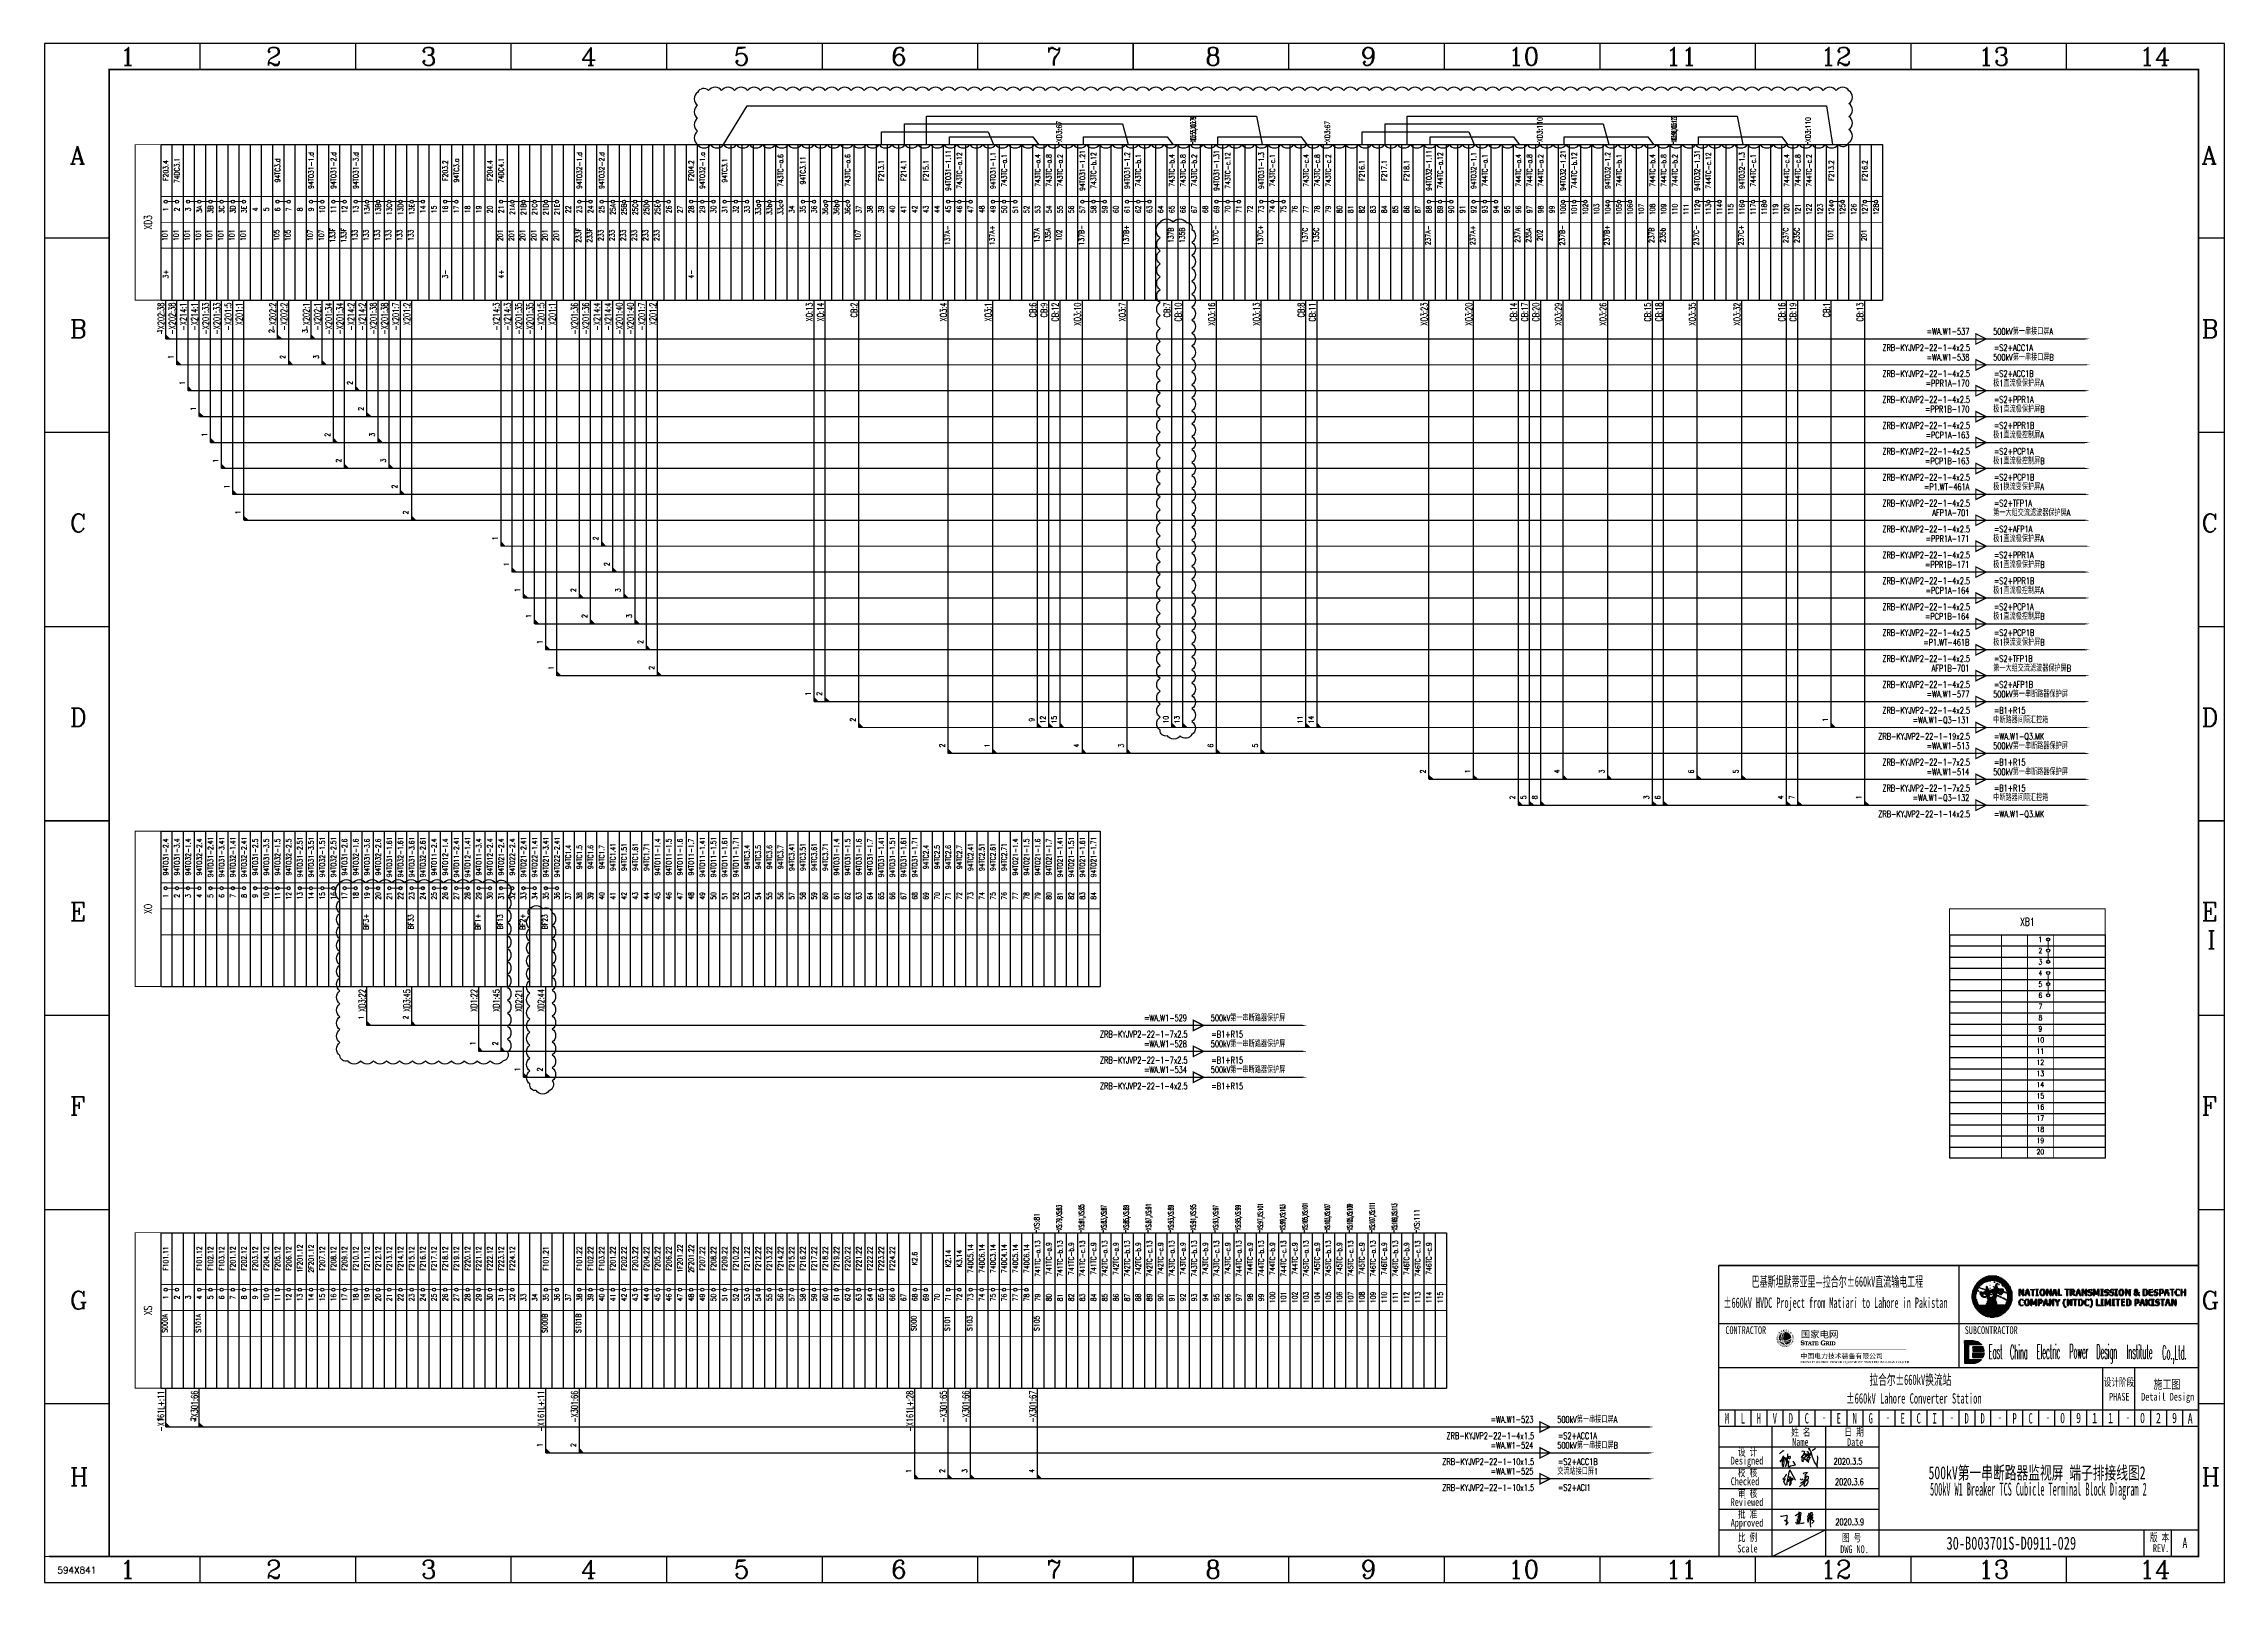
# Model space of a CAD drawing. Header units: millimetres. Extents: x 0 to 841, y 0 to 594.
import ezdxf
from ezdxf.enums import TextEntityAlignment as Align

# ---------------------------------------------------------------- set-up
doc = ezdxf.new("R2010")
doc.units = ezdxf.units.MM
for name, color, linetype in [('GPDRAW', 1, 'Continuous'), ('HZ', 7, 'Continuous'), ('LAYER0', 7, 'Continuous'), ('sign', 7, 'Continuous'), ('TEXT', 255, 'Continuous'), ('TITLE', 1, 'Continuous')]:
    doc.layers.add(name, color=color, linetype=linetype)
doc.styles.add('Cad logo ht', font='simhei.ttf')
doc.styles.add('Cad logo times', font='times.ttf')
doc.styles.add('Cad Logo wryh', font='Microsoft YaHei.ttf')
doc.styles.add('ECL', font='', dxfattribs={"width": 0.7, "height": 3})
doc.styles.add('elec', font='simplex.shx', dxfattribs={"width": 0.7, "bigfont": 'hztxta.shx'})
doc.styles.add('GPDRAW', font='txt.shx', dxfattribs={"height": 2.5, "bigfont": 'hzfs.shx'})
doc.styles.add('LXL', font='', dxfattribs={"width": 0.7, "height": 3})
doc.styles.add('ROMANC', font='romanc')
doc.styles.add('ROMANT', font='ROMANT.SHX', dxfattribs={"width": 0.6})
doc.styles.get('ECL').set_extended_font_data('FangSong_GB2312')
doc.styles.get('LXL').set_extended_font_data('仿宋_GB2312')

# ---------------------------------------------------------------- blocks, each defined once
blk = doc.blocks.new('to')
at = {"const_width": 0.5}
blk.add_lwpolyline([(-4, 2), (-4, -2), (0, 0)], close=True, dxfattribs=at)
at = {"style": 'elec', "width": 0.7}
for tag, p in [('CABLECODE', (-6.5, 1.65)), ('CABLETYPE', (-6.23, -4.65))]:
    blk.add_attdef(tag, text='', height=2.5, dxfattribs=at).set_placement(p, align=Align.RIGHT)
for tag, p in [('EQUNAME', (2.72, 1.65)), ('EQUCODE', (3, -4.65))]:
    blk.add_attdef(tag, p, '', height=2.5, dxfattribs=at)
blk = doc.blocks.new('joinPtL')
for p, q in [((1.5, 0), (0, 1.5)), ((1, 0), (0, 1)), ((0.5, 0), (0, 0.5))]:
    blk.add_line(p, q)
at = {"style": 'elec', "width": 0.7}
blk.add_attdef('NO', text='', height=2, rotation=90, dxfattribs=at).set_placement((-2.31, 3.02), align=Align.MIDDLE)
blk = doc.blocks.new('*HATCH105')
for p, q in [((808, 930), (812, 926)), ((808, 926), (810, 924))]:
    blk.add_line(p, q)
blk = doc.blocks.new('*HATCH44')
for p, q in [((808, 930), (812, 926)), ((808, 926), (810, 924))]:
    blk.add_line(p, q)
blk = doc.blocks.new('A$C45385C36')
for p, q in [((2.79, 39.61), (4.06, 40.82)), ((3.29, 37.14), (3.07, 36.97)), ((3.07, 36.97), (3.12, 36.7)), ((3.12, 36.7), (3.29, 36.64)), ((3.29, 36.64), (3.45, 36.81)), ((3.45, 36.81), (4.39, 38.9)), ((4, 37.36), (3.89, 35.93)), ((3.89, 35.93), (3.89, 35.27)), ((3.89, 35.27), (4.06, 34.83)), ((4.39, 38.9), (4, 37.36)), ((4.06, 40.82), (4.28, 40.88)), ((4.06, 34.83), (4.17, 34.61)), ((4.17, 34.61), (4.39, 34.77)), ((4.28, 40.88), (4.44, 40.82)), ((4.39, 34.77), (4.5, 35.32)), ((4.5, 35.32), (4.55, 36.31)), ((4.55, 36.31), (4.61, 37.47)), ((4.61, 37.47), (4.78, 38.24)), ((4.78, 38.24), (4.83, 38.29)), ((4.83, 38.29), (5.49, 36.42)), ((5.66, 36.59), (5.11, 34.77)), ((5.11, 34.77), (5.71, 36.26)), ((5.33, 37.52), (6.04, 38.29)), ((5.49, 36.42), (5.33, 37.52)), ((5.93, 37.96), (5.66, 36.59)), ((5.71, 36.26), (6.26, 36.97)), ((5.88, 39.61), (5.93, 37.96)), ((6.04, 38.29), (6.43, 38.57)), ((6.26, 36.97), (6.1, 35.1)), ((6.1, 35.1), (6.15, 34.77)), ((6.15, 34.77), (6.37, 34.66)), ((6.65, 37.69), (6.26, 38.13)), ((6.37, 34.66), (7.09, 34.94)), ((6.43, 38.57), (6.76, 38.68)), ((6.76, 37.69), (6.65, 37.69)), ((6.76, 38.68), (6.87, 38.62)), ((6.92, 38.51), (6.76, 37.69)), ((6.87, 38.62), (6.92, 38.51)), ((7.09, 34.94), (8.96, 35.43)), ((8.96, 35.43), (8.03, 36.86)), ((12.22, 39.61), (11.17, 38.18)), ((11.17, 38.18), (12.55, 39.56)), ((11.5, 40.55), (11.55, 40.71)), ((11.55, 40.71), (11.88, 40.77)), ((11.55, 37.41), (11.72, 38.46)), ((11.66, 36.48), (11.55, 37.41)), ((11.94, 36.97), (11.66, 36.48)), ((11.72, 38.46), (14.14, 36.42)), ((11.88, 40.77), (12.22, 40.71)), ((12.93, 39.12), (11.94, 36.97)), ((12.22, 40.71), (12.44, 40.49)), ((12.44, 40.49), (12.22, 39.61)), ((12.55, 39.56), (12.82, 39.83)), ((13.87, 39.78), (12.71, 38.46)), ((12.71, 38.46), (14.09, 39.5)), ((12.82, 39.83), (12.93, 39.67)), ((12.93, 39.67), (12.93, 39.12)), ((13.37, 40.33), (13.65, 40.55)), ((13.37, 36.75), (13.59, 38.18)), ((13.65, 36.81), (13.37, 36.75)), ((13.59, 38.18), (14.86, 39.39)), ((13.92, 38.18), (13.59, 38.18)), ((14.14, 36.42), (13.59, 37.3)), ((13.65, 40.55), (13.98, 40.33)), ((13.81, 36.97), (13.65, 36.81)), ((14.64, 38.4), (13.81, 36.97)), ((13.92, 40), (13.87, 39.78)), ((14.31, 39.34), (13.87, 39.34)), ((13.87, 39.34), (14.2, 37.96)), ((13.98, 40.33), (13.92, 40)), ((14.2, 37.96), (13.92, 38.18)), ((13.98, 38.24), (14.64, 38.4)), ((14.09, 39.5), (14.75, 39.94)), ((14.2, 41.32), (14.14, 41.81)), ((14.14, 41.81), (14.53, 41.15)), ((14.36, 41.1), (14.2, 41.32)), ((14.75, 39.94), (14.31, 39.34)), ((14.58, 40.77), (14.36, 41.1)), ((14.53, 41.15), (14.86, 40.38)), ((15.08, 40.38), (14.58, 40.77)), ((14.86, 40.38), (15.41, 38.51)), ((14.86, 39.39), (15.19, 40.22)), ((15.19, 40.22), (15.08, 40.38)), ((15.41, 38.51), (16.35, 36.31)), ((16.73, 41.65), (15.47, 40.82)), ((16.35, 36.31), (17.01, 35.43)), ((17.01, 35.43), (17.51, 34.33)), ((17.4, 35.32), (17.51, 36.7)), ((17.51, 34.33), (17.4, 35.32)), ((17.62, 38.35), (17.45, 38.9)), ((17.51, 36.7), (17.56, 37.47)), ((17.56, 37.47), (17.62, 38.35)), ((8.98, 15.85), (10.73, 16.94)), ((10.29, 17.14), (10.23, 14.31)), ((10.39, 17.28), (10.29, 17.14)), ((10.46, 17.08), (10.39, 17.28)), ((10.73, 16.94), (10.96, 17)), ((11.07, 16.87), (10.92, 15.8)), ((10.96, 17), (11.07, 16.87)), ((14.49, 15.76), (14.74, 16.9)), ((14.66, 16.9), (14.64, 14.76)), ((14.74, 16.9), (14.66, 16.9)), ((15.31, 16.67), (15.25, 17.06)), ((15.25, 17.06), (15.33, 15.8)), ((0, 0), (20.56, 10.28)), ((3.14, 15.51), (3.78, 15.54)), ((3.78, 15.54), (5.48, 15.99)), ((4.81, 13.87), (4.91, 13.98)), ((5.35, 13.46), (4.81, 13.87)), ((4.91, 13.98), (5.16, 14.04)), ((5.16, 14.04), (5.46, 13.98)), ((5.65, 13.3), (5.3, 12.14)), ((5.3, 12.14), (5.99, 12.96)), ((5.79, 15.67), (5.35, 13.46)), ((5.46, 13.98), (5.62, 13.7)), ((5.48, 15.99), (5.69, 15.9)), ((5.62, 13.7), (5.65, 13.3)), ((5.69, 15.9), (5.78, 15.69)), ((5.78, 15.69), (5.79, 15.67)), ((5.99, 12.96), (6.27, 13.17)), ((8.88, 15.72), (8.98, 15.85)), ((8.91, 13.13), (9.36, 13.03)), ((9.36, 13.03), (9.76, 12.99)), ((9.56, 12.53), (9.51, 12.31)), ((9.63, 12.98), (9.56, 12.53)), ((9.67, 14.57), (9.6, 14.08)), ((9.6, 14.08), (9.6, 13.49)), ((9.6, 13.49), (9.63, 12.98)), ((9.76, 12.99), (10.24, 12.95)), ((10.43, 15.12), (10.04, 14.65)), ((10.04, 14.65), (10.2, 14.77)), ((10.05, 15.23), (10.07, 15.41)), ((10.23, 14.95), (10.05, 15.23)), ((10.07, 15.41), (10.3, 15.75)), ((10.36, 13.63), (10.14, 13.87)), ((10.14, 13.87), (10.29, 12.51)), ((10.2, 14.77), (10.39, 14.79)), ((10.51, 14.66), (10.23, 14.95)), ((10.23, 14.31), (10.29, 12.51)), ((10.24, 12.95), (10.56, 13.28)), ((10.29, 12.51), (10.24, 12.95)), ((10.24, 12.95), (11.02, 12.92)), ((10.5, 14.75), (10.26, 14.27)), ((10.26, 14.27), (10.36, 13.95)), ((10.3, 15.75), (10.45, 15.75)), ((10.36, 13.95), (10.36, 13.63)), ((10.39, 14.79), (10.5, 14.75)), ((10.51, 15.29), (10.43, 15.12)), ((10.45, 15.75), (10.55, 15.69)), ((10.55, 15.49), (10.51, 15.29)), ((10.63, 14.74), (10.51, 14.66)), ((10.55, 15.69), (10.55, 15.49)), ((10.56, 13.28), (10.83, 13.74)), ((10.69, 16.26), (10.58, 16.49)), ((10.92, 15.8), (10.63, 14.74)), ((10.92, 15.8), (10.69, 16.26)), ((10.83, 13.74), (10.9, 14.32)), ((10.9, 14.32), (10.96, 14.83)), ((10.92, 15.29), (10.92, 15.8)), ((10.96, 14.83), (10.92, 15.29)), ((11.02, 12.92), (11.65, 12.93)), ((11.65, 12.93), (12.11, 12.98)), ((12.11, 12.98), (12.32, 13)), ((13.73, 14.73), (13.55, 14.37)), ((13.55, 14.37), (13.59, 14.15)), ((13.63, 15.5), (13.59, 15.4)), ((13.59, 15.4), (13.74, 15.2)), ((13.59, 14.15), (13.82, 13.21)), ((13.8, 15.6), (13.63, 15.5)), ((13.87, 14.99), (13.73, 14.73)), ((13.74, 15.2), (13.88, 15.11)), ((13.93, 15.78), (13.8, 15.6)), ((13.82, 13.21), (14.01, 13.59)), ((13.88, 15.11), (13.87, 14.99)), ((14.12, 16.22), (13.93, 15.78)), ((14, 16.67), (14.15, 16.62)), ((14, 15.09), (14.2, 15.35)), ((14.07, 14.91), (14, 15.09)), ((14.01, 13.59), (14.49, 15.76)), ((14.2, 16.4), (14.12, 16.22)), ((14.15, 16.62), (14.2, 16.4)), ((14.2, 15.35), (14.49, 15.59)), ((14.49, 15.59), (15.38, 15.99)), ((14.64, 14.76), (14.66, 13.11)), ((14.66, 13.11), (14.67, 12.61)), ((14.67, 12.61), (14.78, 11.35)), ((14.98, 15.14), (15.08, 15.29)), ((14.99, 15.01), (14.98, 15.14)), ((14.99, 14.79), (14.99, 15.01)), ((15.02, 14.57), (14.99, 14.79)), ((15.07, 14.36), (15.02, 14.57)), ((15.14, 14.26), (15.07, 14.36)), ((15.08, 15.29), (15.23, 15.36)), ((15.23, 14.24), (15.14, 14.26)), ((15.42, 12.83), (15.21, 12.75)), ((15.37, 14.59), (15.22, 14.31)), ((15.22, 14.31), (15.38, 14.08)), ((15.23, 15.36), (15.38, 15.36)), ((15.32, 14.35), (15.23, 14.24)), ((15.41, 16.49), (15.31, 16.67)), ((15.33, 15.8), (15.32, 14.35)), ((15.49, 14.88), (15.37, 14.59)), ((15.38, 15.99), (15.67, 16.09)), ((15.38, 15.36), (15.49, 15.33)), ((15.38, 14.08), (15.68, 14)), ((15.65, 16.13), (15.41, 16.49)), ((15.86, 13.26), (15.42, 12.83)), ((15.49, 15.33), (15.52, 15.12)), ((15.52, 15.12), (15.49, 14.88)), ((15.84, 16.09), (15.65, 16.13)), ((15.67, 16.09), (15.84, 16.09)), ((15.68, 14), (15.93, 13.89)), ((15.97, 13.45), (15.86, 13.26)), ((15.93, 13.89), (16.06, 13.67)), ((16.06, 13.67), (15.97, 13.45))]:
    blk.add_line(p, q)
at = {"layer": 'LAYER0'}
for p, q in [((4.16, 29.8), (5.28, 31.15)), ((4.16, 29.8), (5.28, 31.15)), ((4.17, 29.67), (4.16, 29.8)), ((4.17, 29.67), (4.16, 29.8)), ((4.99, 29.97), (4.17, 29.67)), ((4.99, 29.97), (4.17, 29.67)), ((4.52, 28.99), (4.9, 29.54)), ((4.52, 28.99), (4.9, 29.54)), ((4.52, 28.79), (4.52, 28.99)), ((4.52, 28.79), (4.52, 28.99)), ((5.15, 27.72), (4.52, 28.79)), ((5.15, 27.72), (4.52, 28.79)), ((4.9, 29.54), (5.04, 29.93)), ((4.9, 29.54), (5.04, 29.93)), ((5.04, 29.93), (4.99, 29.97)), ((5.04, 29.93), (4.99, 29.97)), ((5.37, 27.51), (5.15, 27.72)), ((5.37, 27.51), (5.15, 27.72)), ((5.56, 31.74), (5.23, 31.47)), ((5.56, 31.74), (5.23, 31.47)), ((5.28, 31.15), (5.56, 31.74)), ((5.28, 31.15), (5.56, 31.74)), ((5.65, 27.62), (5.37, 27.51)), ((5.65, 27.62), (5.37, 27.51)), ((5.46, 31.53), (5.4, 31.6)), ((5.46, 31.53), (5.4, 31.6)), ((5.83, 28.96), (5.63, 28.68)), ((5.83, 28.96), (5.63, 28.68)), ((5.63, 28.68), (5.65, 27.62)), ((5.63, 28.68), (5.65, 27.62)), ((6.02, 30.5), (5.82, 29.41)), ((6.02, 30.5), (5.82, 29.41)), ((5.82, 29.41), (5.83, 28.96)), ((5.82, 29.41), (5.83, 28.96)), ((6.77, 30.08), (5.83, 28.96)), ((6.77, 30.08), (5.83, 28.96)), ((5.83, 28.96), (5.9, 28.93)), ((5.83, 28.96), (5.9, 28.93)), ((5.9, 28.93), (6.3, 29.08)), ((5.9, 28.93), (6.3, 29.08)), ((6.44, 32.49), (6.02, 30.5)), ((6.44, 32.49), (6.02, 30.5)), ((6.02, 30.5), (6.67, 30.8)), ((6.02, 30.5), (6.67, 30.8)), ((6.3, 29.08), (7.98, 30.21)), ((6.3, 29.08), (7.98, 30.21)), ((6.77, 33.51), (6.44, 32.49)), ((6.77, 33.51), (6.44, 32.49)), ((6.74, 27.39), (6.62, 27.58)), ((6.74, 27.39), (6.62, 27.58)), ((6.67, 30.8), (7.08, 30.8)), ((6.67, 30.8), (7.08, 30.8)), ((6.96, 27.49), (6.74, 27.39)), ((6.96, 27.49), (6.74, 27.39)), ((6.77, 33.51), (7.1, 32.99)), ((6.77, 33.51), (7.1, 32.99)), ((7.08, 30.63), (6.77, 30.08)), ((7.08, 30.63), (6.77, 30.08)), ((7.22, 28.07), (6.96, 27.49)), ((7.22, 28.07), (6.96, 27.49)), ((7, 30.19), (7.98, 30.21)), ((7, 30.19), (7.98, 30.21)), ((7, 30.19), (7.2, 29.1)), ((7, 30.19), (7.2, 29.1)), ((7.08, 30.8), (7.08, 30.63)), ((7.08, 30.8), (7.08, 30.63)), ((7.1, 32.99), (8.82, 29.56)), ((7.1, 32.99), (8.82, 29.56)), ((7.2, 29.1), (7.22, 28.07)), ((7.2, 29.1), (7.22, 28.07)), ((8.82, 29.56), (8.96, 29.44)), ((8.82, 29.56), (8.96, 29.44)), ((11.99, 28.13), (10.52, 26.93)), ((11.99, 28.13), (10.52, 26.93)), ((12.26, 28.97), (10.91, 28.16)), ((12.26, 28.97), (10.91, 28.16)), ((12.28, 32.12), (11.94, 31.89)), ((12.28, 32.12), (11.94, 31.89)), ((12.93, 29.2), (11.99, 28.13)), ((12.93, 29.2), (11.99, 28.13)), ((12.26, 28.97), (12.92, 30.24)), ((12.26, 28.97), (12.92, 30.24)), ((13.36, 29.35), (12.26, 28.97)), ((13.36, 29.35), (12.26, 28.97)), ((13.32, 32.38), (12.28, 32.12)), ((13.32, 32.38), (12.28, 32.12)), ((13.42, 31.03), (12.28, 30.44)), ((13.42, 31.03), (12.28, 30.44)), ((12.32, 27.62), (12.76, 29.01)), ((12.32, 27.62), (12.76, 29.01)), ((12.33, 27.13), (12.32, 27.62)), ((12.33, 27.13), (12.32, 27.62)), ((12.74, 30.06), (12.51, 29.77)), ((12.74, 30.06), (12.51, 29.77)), ((13.45, 32.26), (12.6, 31.43)), ((13.45, 32.26), (12.6, 31.43)), ((12.6, 31.43), (12.67, 31.33)), ((12.6, 31.43), (12.67, 31.33)), ((12.67, 31.33), (13.03, 31.41)), ((12.67, 31.33), (13.03, 31.41)), ((12.92, 30.24), (12.74, 30.13)), ((12.92, 30.24), (12.74, 30.13)), ((12.74, 30.13), (12.74, 30.06)), ((12.74, 30.13), (12.74, 30.06)), ((12.83, 30.72), (12.92, 30.24)), ((12.83, 30.72), (13.08, 30.69)), ((12.83, 30.72), (12.92, 30.24)), ((12.83, 30.72), (13.08, 30.69)), ((12.91, 30.76), (12.92, 30.71)), ((12.91, 30.76), (12.92, 30.71)), ((13.08, 30.69), (12.92, 30.24)), ((13.08, 30.69), (12.92, 30.24)), ((13.21, 29.62), (12.93, 29.2)), ((13.21, 29.62), (12.93, 29.2)), ((12.99, 29.99), (13.01, 29.99)), ((12.99, 29.99), (13.01, 29.99)), ((13.36, 29.45), (13.13, 29.71)), ((13.36, 29.45), (13.13, 29.71)), ((13.32, 32.38), (13.52, 32.38)), ((13.32, 32.38), (13.45, 32.26)), ((13.32, 32.38), (13.52, 32.38)), ((13.32, 32.38), (13.45, 32.26)), ((13.71, 29.67), (13.36, 29.45)), ((13.71, 29.67), (13.36, 29.45)), ((13.36, 29.45), (13.36, 29.35)), ((13.36, 29.45), (13.36, 29.35)), ((13.42, 31.03), (13.64, 31.04)), ((13.42, 31.03), (13.64, 31.04)), ((13.45, 32.38), (13.45, 32.26)), ((13.45, 32.38), (13.45, 32.26)), ((13.64, 31.04), (13.82, 30.92)), ((13.64, 31.04), (13.82, 30.92)), ((13.84, 30.09), (13.71, 29.67)), ((13.84, 30.09), (13.71, 29.67)), ((13.82, 30.92), (13.84, 30.09)), ((13.82, 30.92), (13.84, 30.09))]:
    blk.add_line(p, q, dxfattribs=at)
for centre, radius, start, end in [((9.13, 27.49), 2.51, 110.8407, 178.01324), ((9.13, 27.49), 2.51, 110.8407, 178.01324), ((11.37, 30.25), 0.611, 211.22699, 330.77301), ((11.37, 30.25), 0.611, 211.22699, 330.77301), ((11.62, 29.38), 2.35, 287.52549, 344.22341), ((11.62, 29.38), 2.35, 287.52549, 344.22341), ((13.46, 28.9), 0.458, 338.8314, 102.5483), ((13.46, 28.9), 0.458, 338.8314, 102.5483)]:
    blk.add_arc(centre, radius, start, end, dxfattribs=at)
at = {"layer": 'LAYER0', "xscale": 0.02400000002235174, "yscale": 0.02400000002235174, "zscale": 0.02400000000000001, "rotation": 1}
for name in ['*HATCH105', '*HATCH44']:
    blk.add_blockref(name, (-6.27, 7.49), dxfattribs=at)
at = {"layer": 'HZ', "style": 'elec', "width": 0.7}
for s, p in [('2020.3.5', (29.24, 35.48)), ('2020.3.6', (29.78, 27.58)), ('2020.3.9', (29.91, 12.1))]:
    blk.add_text(s, height=2.5, dxfattribs=at).set_placement(p, align=Align.CENTER)
blk = doc.blocks.new('*U20')
at = {"linetype": 'Continuous', "lineweight": 0}
h = blk.add_hatch(color=138, dxfattribs=at)
edge = h.paths.add_edge_path(flags=16)
edge.add_spline(control_points=[(-10.9, 5.5), (-10.9, 7.3), (-9.5, 8.8), (-7.6, 8.8), (-7.6, 8.8), (-5.8, 8.8), (-4.3, 7.3), (-4.3, 5.5), (-4.3, 5.5), (-4.3, 3.7), (-5.8, 2.2), (-7.6, 2.2), (-7.6, 2.2), (-9.5, 2.2), (-10.9, 3.7), (-10.9, 5.5)], knot_values=[0, 0, 0, 0, 0.25, 0.25, 0.25, 0.2501, 0.5, 0.5, 0.5, 0.5001, 0.75, 0.75, 0.75, 0.7501, 1, 1, 1, 1], degree=3, periodic=0)
edge = h.paths.add_edge_path()
edge.add_spline(control_points=[(-11, 5.5), (-11, 3.6), (-9.5, 2.1), (-7.6, 2.1), (-7.6, 2.1), (-5.8, 2.1), (-4.3, 3.6), (-4.3, 5.5), (-4.3, 5.5), (-4.3, 7.3), (-5.8, 8.9), (-7.6, 8.9), (-7.6, 8.9), (-9.5, 8.9), (-11, 7.3), (-11, 5.5)], knot_values=[0, 0, 0, 0, 0.25, 0.25, 0.25, 0.2501, 0.5, 0.5, 0.5, 0.5001, 0.75, 0.75, 0.75, 0.7501, 1, 1, 1, 1], degree=3, periodic=0)
edge = h.paths.add_edge_path()
edge.add_spline(control_points=[(-5, 2.9), (-5, 2.9), (-4.9, 3.1), (-4.9, 3.1), (-4.9, 3.1), (-4.9, 3.1), (-4.5, 3), (-4.5, 3), (-4.5, 3), (-4.5, 3), (-4.6, 3.1), (-4.6, 3.1), (-4.6, 3.1), (-4.7, 3.2), (-4.7, 3.2), (-4.7, 3.2), (-4.7, 3.2), (-4.7, 3.2), (-4.7, 3.2), (-4.8, 3.2), (-4.8, 3.2), (-4.8, 3.2), (-4.8, 3.2), (-4.8, 3.2), (-4.8, 3.2), (-4.8, 3.2), (-4.7, 3.4), (-4.7, 3.4), (-4.7, 3.4), (-4.7, 3.4), (-4.6, 3.3), (-4.6, 3.3), (-4.6, 3.3), (-4.6, 3.3), (-4.6, 3.3), (-4.6, 3.3), (-4.6, 3.3), (-4.6, 3.2), (-4.6, 3.2), (-4.6, 3.2), (-4.6, 3.2), (-4.6, 3.2), (-4.3, 2.9), (-4.3, 2.9), (-4.3, 2.9), (-4.3, 2.9), (-4.3, 2.8), (-4.3, 2.8), (-4.3, 2.8), (-4.3, 2.8), (-4.8, 3), (-4.8, 3), (-4.8, 3), (-4.8, 3), (-4.6, 2.8), (-4.6, 2.8), (-4.6, 2.8), (-4.6, 2.7), (-4.6, 2.7), (-4.5, 2.7), (-4.5, 2.7), (-4.5, 2.7), (-4.5, 2.7), (-4.5, 2.7), (-4.5, 2.7), (-4.5, 2.7), (-4.4, 2.7), (-4.4, 2.7), (-4.4, 2.7), (-4.4, 2.7), (-4.6, 2.5), (-4.6, 2.5), (-4.6, 2.5), (-4.6, 2.5), (-4.6, 2.6), (-4.6, 2.6), (-4.6, 2.6), (-4.6, 2.6), (-4.6, 2.6), (-4.6, 2.6), (-4.6, 2.6), (-4.6, 2.7), (-4.6, 2.7), (-4.7, 2.7), (-4.7, 2.7), (-4.7, 2.7), (-4.9, 2.9), (-4.9, 2.9), (-4.9, 2.9), (-4.9, 2.9), (-4.9, 2.9), (-4.9, 2.9), (-4.9, 2.9), (-4.9, 2.9), (-5, 2.9), (-5, 2.9), (-5, 2.9), (-5, 2.9), (-5, 2.9), (-5, 2.9)], knot_values=[0, 0, 0, 0, 0.04, 0.04, 0.04, 0.0401, 0.08, 0.08, 0.08, 0.0801, 0.12, 0.12, 0.12, 0.1201, 0.16, 0.16, 0.16, 0.1601, 0.2, 0.2, 0.2, 0.2001, 0.24, 0.24, 0.24, 0.2401, 0.28, 0.28, 0.28, 0.2801, 0.32, 0.32, 0.32, 0.3201, 0.36, 0.36, 0.36, 0.3601, 0.4, 0.4, 0.4, 0.4001, 0.44, 0.44, 0.44, 0.4401, 0.48, 0.48, 0.48, 0.4801, 0.52, 0.52, 0.52, 0.5201, 0.56, 0.56, 0.56, 0.5601, 0.6, 0.6, 0.6, 0.6001, 0.64, 0.64, 0.64, 0.6401, 0.68, 0.68, 0.68, 0.6801, 0.72, 0.72, 0.72, 0.7201, 0.76, 0.76, 0.76, 0.7601, 0.8, 0.8, 0.8, 0.8001, 0.84, 0.84, 0.84, 0.8401, 0.88, 0.88, 0.88, 0.8801, 0.92, 0.92, 0.92, 0.9201, 0.96, 0.96, 0.96, 0.9601, 1, 1, 1, 1], degree=3, periodic=0)
edge = h.paths.add_edge_path()
edge.add_spline(control_points=[(-3.9, 7), (-3.9, 7), (-3.9, 7), (-3.9, 7), (-3.9, 7), (-3.8, 7), (-3.8, 6.9), (-3.7, 6.9), (-3.7, 6.9), (-3.7, 6.9), (-3.7, 6.9), (-3.7, 6.9), (-3.7, 6.9), (-3.7, 6.9), (-3.8, 7.1), (-3.8, 7.1), (-3.8, 7.1), (-3.8, 7.1), (-3.8, 7.1), (-3.8, 7.1), (-3.8, 7.1), (-3.8, 7.1), (-3.8, 7.1), (-3.8, 7.1), (-3.8, 7.1), (-3.8, 7.1), (-3.8, 7.1), (-3.8, 7), (-3.8, 7), (-3.8, 7), (-3.8, 7), (-3.8, 7), (-3.8, 7), (-3.8, 7), (-3.9, 7), (-3.9, 7), (-3.9, 7), (-3.9, 7), (-3.9, 7), (-3.9, 7), (-3.9, 7), (-3.9, 7), (-4, 7.2), (-4, 7.2), (-4, 7.2), (-4, 7.2), (-3.9, 7.2), (-3.9, 7.2), (-3.9, 7.2), (-3.9, 7.2), (-3.9, 7.2), (-3.9, 7.2), (-3.9, 7.2), (-3.9, 7.3), (-3.9, 7.3), (-3.9, 7.3), (-3.9, 7.3), (-3.9, 7.3), (-3.9, 7.3), (-3.9, 7.3), (-3.9, 7.3), (-3.9, 7.3), (-3.9, 7.2), (-3.9, 7.2), (-3.9, 7.2), (-3.9, 7.2), (-3.9, 7.2), (-3.9, 7.2), (-3.9, 7.2), (-3.9, 7.2), (-3.8, 7.2), (-3.8, 7.2), (-3.8, 7.2), (-3.8, 7.2), (-3.9, 7.5), (-3.9, 7.5), (-3.9, 7.5), (-3.9, 7.5), (-4, 7.5), (-4, 7.5), (-4, 7.5), (-4, 7.4), (-4, 7.4), (-4, 7.4), (-4, 7.4), (-4, 7.4), (-4, 7.4), (-4, 7.4), (-4, 7.4), (-4, 7.4), (-4.4, 7), (-4.4, 7), (-4.4, 7), (-4.4, 7), (-4.3, 6.9), (-4.3, 6.9), (-4.3, 6.9), (-4.3, 6.9), (-3.9, 7), (-3.9, 7)], knot_values=[0, 0, 0, 0, 0.04, 0.04, 0.04, 0.0401, 0.08, 0.08, 0.08, 0.0801, 0.12, 0.12, 0.12, 0.1201, 0.16, 0.16, 0.16, 0.1601, 0.2, 0.2, 0.2, 0.2001, 0.24, 0.24, 0.24, 0.2401, 0.28, 0.28, 0.28, 0.2801, 0.32, 0.32, 0.32, 0.3201, 0.36, 0.36, 0.36, 0.3601, 0.4, 0.4, 0.4, 0.4001, 0.44, 0.44, 0.44, 0.4401, 0.48, 0.48, 0.48, 0.4801, 0.52, 0.52, 0.52, 0.5201, 0.56, 0.56, 0.56, 0.5601, 0.6, 0.6, 0.6, 0.6001, 0.64, 0.64, 0.64, 0.6401, 0.68, 0.68, 0.68, 0.6801, 0.72, 0.72, 0.72, 0.7201, 0.76, 0.76, 0.76, 0.7601, 0.8, 0.8, 0.8, 0.8001, 0.84, 0.84, 0.84, 0.8401, 0.88, 0.88, 0.88, 0.8801, 0.92, 0.92, 0.92, 0.9201, 0.96, 0.96, 0.96, 0.9601, 1, 1, 1, 1], degree=3, periodic=0)
edge = h.paths.add_edge_path(flags=16)
edge.add_spline(control_points=[(-4.1, 7.1), (-4.1, 7.1), (-4, 7), (-4, 7), (-4, 7), (-4, 7), (-4.2, 7), (-4.2, 7), (-4.2, 7), (-4.2, 7), (-4.1, 7.1), (-4.1, 7.1)], knot_values=[0, 0, 0, 0, 0.333333, 0.333333, 0.333333, 0.333433, 0.666667, 0.666667, 0.666667, 0.666767, 1, 1, 1, 1], degree=3, periodic=0)
edge = h.paths.add_edge_path()
edge.add_spline(control_points=[(-4.1, 6.2), (-4.1, 6.2), (-4.2, 6.5), (-4.2, 6.5), (-4.2, 6.5), (-4.2, 6.5), (-3.9, 6.7), (-3.9, 6.7), (-3.9, 6.7), (-3.9, 6.7), (-4, 6.7), (-4, 6.7), (-4, 6.7), (-4.1, 6.7), (-4.1, 6.7), (-4.1, 6.7), (-4.1, 6.7), (-4.1, 6.6), (-4.1, 6.6), (-4.1, 6.6), (-4.1, 6.6), (-4.1, 6.6), (-4.2, 6.6), (-4.2, 6.6), (-4.2, 6.6), (-4.2, 6.6), (-4.3, 6.8), (-4.3, 6.8), (-4.3, 6.8), (-4.3, 6.8), (-4.2, 6.8), (-4.2, 6.8), (-4.2, 6.8), (-4.2, 6.8), (-4.2, 6.8), (-4.1, 6.8), (-4.1, 6.8), (-4.1, 6.7), (-4.1, 6.8), (-4.1, 6.8), (-4.1, 6.8), (-4.1, 6.8), (-3.6, 6.9), (-3.6, 6.9), (-3.6, 6.9), (-3.6, 6.9), (-3.6, 6.8), (-3.6, 6.8), (-3.6, 6.8), (-3.6, 6.8), (-4, 6.4), (-4, 6.4), (-4, 6.4), (-4, 6.4), (-3.7, 6.5), (-3.7, 6.5), (-3.7, 6.5), (-3.7, 6.5), (-3.7, 6.5), (-3.6, 6.5), (-3.6, 6.5), (-3.6, 6.5), (-3.6, 6.6), (-3.6, 6.6), (-3.6, 6.6), (-3.6, 6.6), (-3.6, 6.6), (-3.6, 6.6), (-3.6, 6.6), (-3.6, 6.6), (-3.5, 6.4), (-3.5, 6.4), (-3.5, 6.4), (-3.5, 6.4), (-3.6, 6.4), (-3.6, 6.4), (-3.6, 6.4), (-3.6, 6.4), (-3.6, 6.4), (-3.6, 6.4), (-3.6, 6.4), (-3.6, 6.4), (-3.7, 6.4), (-3.7, 6.4), (-3.7, 6.4), (-3.7, 6.4), (-3.9, 6.4), (-3.9, 6.4), (-3.9, 6.4), (-4, 6.3), (-4, 6.3), (-4, 6.3), (-4, 6.3), (-4, 6.3), (-4, 6.3), (-4, 6.3), (-4, 6.3), (-4, 6.3), (-4.1, 6.2), (-4.1, 6.2)], knot_values=[0, 0, 0, 0, 0.04, 0.04, 0.04, 0.0401, 0.08, 0.08, 0.08, 0.0801, 0.12, 0.12, 0.12, 0.1201, 0.16, 0.16, 0.16, 0.1601, 0.2, 0.2, 0.2, 0.2001, 0.24, 0.24, 0.24, 0.2401, 0.28, 0.28, 0.28, 0.2801, 0.32, 0.32, 0.32, 0.3201, 0.36, 0.36, 0.36, 0.3601, 0.4, 0.4, 0.4, 0.4001, 0.44, 0.44, 0.44, 0.4401, 0.48, 0.48, 0.48, 0.4801, 0.52, 0.52, 0.52, 0.5201, 0.56, 0.56, 0.56, 0.5601, 0.6, 0.6, 0.6, 0.6001, 0.64, 0.64, 0.64, 0.6401, 0.68, 0.68, 0.68, 0.6801, 0.72, 0.72, 0.72, 0.7201, 0.76, 0.76, 0.76, 0.7601, 0.8, 0.8, 0.8, 0.8001, 0.84, 0.84, 0.84, 0.8401, 0.88, 0.88, 0.88, 0.8801, 0.92, 0.92, 0.92, 0.9201, 0.96, 0.96, 0.96, 0.9601, 1, 1, 1, 1], degree=3, periodic=0)
edge = h.paths.add_edge_path()
edge.add_spline(control_points=[(-4, 5.9), (-4, 5.9), (-4.1, 6), (-4.1, 6.1), (-4.1, 6.1), (-4.1, 6.2), (-4.1, 6.2), (-4.1, 6.2), (-4.1, 6.2), (-4.1, 6.2), (-4, 6.2), (-4, 6.2), (-4, 6.2), (-4, 6.2), (-4, 6.2), (-4, 6.2), (-4, 6.2), (-4, 6.2), (-3.9, 6.2), (-3.9, 6.2), (-3.9, 6.2), (-3.9, 6.2), (-3.7, 6.2), (-3.7, 6.2), (-3.7, 6.2), (-3.6, 6.2), (-3.6, 6.2), (-3.6, 6.2), (-3.6, 6.2), (-3.6, 6.3), (-3.6, 6.3), (-3.6, 6.3), (-3.6, 6.3), (-3.6, 6.3), (-3.5, 6.3), (-3.5, 6.3), (-3.5, 6.3), (-3.5, 6.3), (-3.4, 6), (-3.4, 6), (-3.4, 6), (-3.4, 6), (-3.5, 6), (-3.5, 6), (-3.5, 6), (-3.5, 6.1), (-3.5, 6.1), (-3.5, 6.1), (-3.5, 6.1), (-3.6, 6.1), (-3.6, 6.1), (-3.6, 6.1), (-3.6, 6.1), (-3.6, 6.1), (-3.9, 6), (-3.9, 6), (-3.9, 6), (-3.9, 6), (-3.9, 6), (-4, 6), (-4, 6), (-4, 6), (-4, 6), (-4, 5.9), (-4, 5.9), (-4, 5.9), (-4, 5.9), (-4, 5.9)], knot_values=[0, 0, 0, 0, 0.058824, 0.058824, 0.058824, 0.058924, 0.117647, 0.117647, 0.117647, 0.117747, 0.176471, 0.176471, 0.176471, 0.176571, 0.235294, 0.235294, 0.235294, 0.235394, 0.294118, 0.294118, 0.294118, 0.294218, 0.352941, 0.352941, 0.352941, 0.353041, 0.411765, 0.411765, 0.411765, 0.411865, 0.470588, 0.470588, 0.470588, 0.470688, 0.529412, 0.529412, 0.529412, 0.529512, 0.588235, 0.588235, 0.588235, 0.588335, 0.647059, 0.647059, 0.647059, 0.647159, 0.705882, 0.705882, 0.705882, 0.705982, 0.764706, 0.764706, 0.764706, 0.764806, 0.823529, 0.823529, 0.823529, 0.823629, 0.882353, 0.882353, 0.882353, 0.882453, 0.941176, 0.941176, 0.941176, 0.941276, 1, 1, 1, 1], degree=3, periodic=0)
edge = h.paths.add_edge_path()
edge.add_spline(control_points=[(-4, 5.3), (-4, 5.3), (-4, 5.6), (-4, 5.6), (-4, 5.6), (-4, 5.6), (-4, 5.6), (-4, 5.6), (-4, 5.6), (-4, 5.5), (-3.9, 5.5), (-3.9, 5.5), (-3.9, 5.5), (-3.9, 5.5), (-3.9, 5.5), (-3.8, 5.5), (-3.8, 5.5), (-3.8, 5.5), (-3.8, 5.5), (-3.8, 5.5), (-3.8, 5.5), (-3.8, 5.5), (-3.8, 5.7), (-3.8, 5.7), (-3.8, 5.7), (-3.8, 5.7), (-3.8, 5.7), (-3.8, 5.7), (-3.8, 5.7), (-3.9, 5.7), (-3.9, 5.7), (-3.9, 5.7), (-3.9, 5.7), (-4, 5.7), (-4, 5.7), (-4, 5.6), (-4, 5.6), (-4, 5.6), (-4, 5.6), (-4, 5.6), (-4, 5.6), (-4, 5.6), (-4, 5.9), (-4, 5.9), (-4, 5.9), (-4, 5.9), (-4, 5.9), (-4, 5.9), (-4, 5.9), (-4, 5.9), (-4, 5.9), (-3.9, 5.9), (-3.9, 5.9), (-3.9, 5.8), (-3.9, 5.8), (-3.9, 5.8), (-3.9, 5.8), (-3.9, 5.8), (-3.6, 5.9), (-3.6, 5.9), (-3.6, 5.9), (-3.6, 5.9), (-3.5, 5.9), (-3.5, 5.9), (-3.5, 5.9), (-3.5, 5.9), (-3.5, 5.9), (-3.5, 5.9), (-3.5, 5.9), (-3.5, 5.9), (-3.4, 5.9), (-3.4, 5.9), (-3.4, 5.9), (-3.4, 5.9), (-3.4, 5.7), (-3.4, 5.7), (-3.4, 5.7), (-3.4, 5.7), (-3.5, 5.7), (-3.5, 5.7), (-3.5, 5.7), (-3.5, 5.7), (-3.5, 5.7), (-3.5, 5.7), (-3.5, 5.7), (-3.5, 5.7), (-3.6, 5.7), (-3.6, 5.7), (-3.6, 5.7), (-3.6, 5.7), (-3.7, 5.7), (-3.7, 5.7), (-3.7, 5.7), (-3.7, 5.7), (-3.7, 5.5), (-3.7, 5.5), (-3.7, 5.5), (-3.7, 5.5), (-3.6, 5.5), (-3.6, 5.5), (-3.6, 5.5), (-3.6, 5.5), (-3.5, 5.5), (-3.5, 5.5), (-3.5, 5.5), (-3.5, 5.5), (-3.5, 5.6), (-3.5, 5.6), (-3.5, 5.6), (-3.5, 5.6), (-3.4, 5.6), (-3.4, 5.6), (-3.4, 5.6), (-3.4, 5.6), (-3.4, 5.3), (-3.4, 5.3), (-3.4, 5.3), (-3.4, 5.3), (-3.5, 5.3), (-3.5, 5.3), (-3.5, 5.3), (-3.5, 5.3), (-3.5, 5.3), (-3.5, 5.4), (-3.5, 5.4), (-3.5, 5.4), (-3.5, 5.4), (-3.6, 5.4), (-3.6, 5.4), (-3.6, 5.4), (-3.8, 5.4), (-3.8, 5.4), (-3.8, 5.4), (-3.9, 5.4), (-3.9, 5.4), (-3.9, 5.3), (-3.9, 5.3), (-3.9, 5.3), (-3.9, 5.3), (-3.9, 5.3), (-3.9, 5.3), (-3.9, 5.3), (-4, 5.3), (-4, 5.3)], knot_values=[0, 0, 0, 0, 0.027778, 0.027778, 0.027778, 0.027878, 0.055556, 0.055556, 0.055556, 0.055656, 0.083333, 0.083333, 0.083333, 0.083433, 0.111111, 0.111111, 0.111111, 0.111211, 0.138889, 0.138889, 0.138889, 0.138989, 0.166667, 0.166667, 0.166667, 0.166767, 0.194444, 0.194444, 0.194444, 0.194544, 0.222222, 0.222222, 0.222222, 0.222322, 0.25, 0.25, 0.25, 0.2501, 0.277778, 0.277778, 0.277778, 0.277878, 0.305556, 0.305556, 0.305556, 0.305656, 0.333333, 0.333333, 0.333333, 0.333433, 0.361111, 0.361111, 0.361111, 0.361211, 0.388889, 0.388889, 0.388889, 0.388989, 0.416667, 0.416667, 0.416667, 0.416767, 0.444444, 0.444444, 0.444444, 0.444544, 0.472222, 0.472222, 0.472222, 0.472322, 0.5, 0.5, 0.5, 0.5001, 0.527778, 0.527778, 0.527778, 0.527878, 0.555556, 0.555556, 0.555556, 0.555656, 0.583333, 0.583333, 0.583333, 0.583433, 0.611111, 0.611111, 0.611111, 0.611211, 0.638889, 0.638889, 0.638889, 0.638989, 0.666667, 0.666667, 0.666667, 0.666767, 0.694444, 0.694444, 0.694444, 0.694544, 0.722222, 0.722222, 0.722222, 0.722322, 0.75, 0.75, 0.75, 0.7501, 0.777778, 0.777778, 0.777778, 0.777878, 0.805556, 0.805556, 0.805556, 0.805656, 0.833333, 0.833333, 0.833333, 0.833433, 0.861111, 0.861111, 0.861111, 0.861211, 0.888889, 0.888889, 0.888889, 0.888989, 0.916667, 0.916667, 0.916667, 0.916767, 0.944444, 0.944444, 0.944444, 0.944544, 0.972222, 0.972222, 0.972222, 0.972322, 1, 1, 1, 1], degree=3, periodic=0)
edge = h.paths.add_edge_path()
edge.add_spline(control_points=[(-4, 5.2), (-4, 5.2), (-4, 5.2), (-4, 5.2), (-4, 5.2), (-4, 5.2), (-4, 5.2), (-4, 5.2), (-4, 5.2), (-4, 5.2), (-3.8, 5.3), (-3.8, 5.3), (-3.8, 5.3), (-3.8, 5.3), (-3.8, 5.2), (-3.8, 5.2), (-3.8, 5.2), (-3.8, 5.2), (-3.9, 5.2), (-3.9, 5.1), (-3.9, 5.1), (-3.9, 5.1), (-4, 5.1), (-4, 5.1), (-4, 5.1), (-4, 5), (-3.9, 5), (-3.9, 4.9), (-3.9, 4.9), (-3.9, 4.9), (-3.8, 4.9), (-3.7, 4.9), (-3.7, 4.9), (-3.7, 4.9), (-3.6, 4.9), (-3.6, 4.9), (-3.6, 4.9), (-3.5, 4.9), (-3.5, 5), (-3.5, 5), (-3.5, 5), (-3.5, 5), (-3.5, 5.1), (-3.5, 5.1), (-3.5, 5.1), (-3.5, 5.1), (-3.6, 5.2), (-3.6, 5.2), (-3.6, 5.2), (-3.6, 5.2), (-3.6, 5.3), (-3.6, 5.3), (-3.6, 5.3), (-3.5, 5.2), (-3.5, 5.2), (-3.4, 5.1), (-3.4, 5.1), (-3.4, 5.1), (-3.4, 5), (-3.4, 5), (-3.4, 5), (-3.4, 4.9), (-3.5, 4.8), (-3.5, 4.8), (-3.5, 4.8), (-3.6, 4.7), (-3.7, 4.7), (-3.8, 4.7), (-3.8, 4.7), (-3.9, 4.7), (-3.9, 4.8), (-4, 4.8), (-4, 4.8), (-4, 4.9), (-4.1, 5), (-4, 5), (-4, 5), (-4, 5.1), (-4, 5.1), (-4, 5.1), (-4, 5.1), (-4, 5.1), (-4, 5.1), (-4, 5.2)], knot_values=[0, 0, 0, 0, 0.047619, 0.047619, 0.047619, 0.047719, 0.095238, 0.095238, 0.095238, 0.095338, 0.142857, 0.142857, 0.142857, 0.142957, 0.190476, 0.190476, 0.190476, 0.190576, 0.238095, 0.238095, 0.238095, 0.238195, 0.285714, 0.285714, 0.285714, 0.285814, 0.333333, 0.333333, 0.333333, 0.333433, 0.380952, 0.380952, 0.380952, 0.381052, 0.428571, 0.428571, 0.428571, 0.428671, 0.47619, 0.47619, 0.47619, 0.47629, 0.52381, 0.52381, 0.52381, 0.52391, 0.571429, 0.571429, 0.571429, 0.571529, 0.619048, 0.619048, 0.619048, 0.619148, 0.666667, 0.666667, 0.666667, 0.666767, 0.714286, 0.714286, 0.714286, 0.714386, 0.761905, 0.761905, 0.761905, 0.762005, 0.809524, 0.809524, 0.809524, 0.809624, 0.857143, 0.857143, 0.857143, 0.857243, 0.904762, 0.904762, 0.904762, 0.904862, 0.952381, 0.952381, 0.952381, 0.952481, 1, 1, 1, 1], degree=3, periodic=0)
edge = h.paths.add_edge_path()
edge.add_spline(control_points=[(-4.3, 4.1), (-4.3, 4.1), (-4.1, 4.5), (-4.1, 4.5), (-4.1, 4.5), (-4.1, 4.5), (-3.9, 4.5), (-3.9, 4.5), (-3.9, 4.5), (-3.9, 4.5), (-3.9, 4.5), (-3.9, 4.5), (-3.9, 4.5), (-4, 4.5), (-4, 4.4), (-4.1, 4.4), (-4.1, 4.4), (-4.1, 4.4), (-4.1, 4.4), (-4.1, 4.3), (-4.1, 4.3), (-4.1, 4.3), (-4.1, 4.3), (-4.1, 4.3), (-4.1, 4.3), (-4.1, 4.3), (-4.1, 4.2), (-4.1, 4.2), (-4.1, 4.2), (-4.1, 4.2), (-4, 4.2), (-4, 4.2), (-4, 4.2), (-4, 4.2), (-4, 4.2), (-4, 4.2), (-4, 4.2), (-4, 4.3), (-4, 4.3), (-4, 4.3), (-4, 4.3), (-4, 4.3), (-4, 4.3), (-4, 4.3), (-4, 4.3), (-4, 4.3), (-4, 4.4), (-4, 4.4), (-4, 4.4), (-4, 4.4), (-3.8, 4.3), (-3.8, 4.3), (-3.8, 4.3), (-3.8, 4.3), (-3.8, 4.2), (-3.8, 4.2), (-3.8, 4.2), (-3.8, 4.3), (-3.8, 4.3), (-3.9, 4.2), (-3.9, 4.2), (-3.9, 4.2), (-3.9, 4.2), (-3.9, 4.2), (-3.9, 4.2), (-3.9, 4.2), (-3.9, 4.2), (-3.9, 4.2), (-3.9, 4.2), (-3.9, 4.2), (-3.8, 4.1), (-3.8, 4.1), (-3.8, 4.1), (-3.8, 4.1), (-3.7, 4.1), (-3.7, 4.1), (-3.7, 4.1), (-3.7, 4.1), (-3.7, 4.1), (-3.7, 4.2), (-3.7, 4.2), (-3.7, 4.2), (-3.6, 4.1), (-3.6, 4.1), (-3.6, 4.1), (-3.6, 4.1), (-3.7, 3.9), (-3.7, 3.9), (-3.7, 3.9), (-3.7, 3.9), (-3.8, 3.9), (-3.8, 3.9), (-3.8, 3.9), (-3.8, 3.9), (-3.8, 4), (-3.8, 4), (-3.8, 4), (-3.8, 4), (-3.8, 4), (-3.9, 4), (-3.9, 4), (-3.9, 4), (-4.1, 4.1), (-4.1, 4.1), (-4.1, 4.1), (-4.1, 4.1), (-4.2, 4.1), (-4.2, 4.1), (-4.2, 4.1), (-4.2, 4.1), (-4.2, 4.1), (-4.2, 4.1), (-4.2, 4.1), (-4.2, 4.1), (-4.3, 4.1), (-4.3, 4.1)], knot_values=[0, 0, 0, 0, 0.034483, 0.034483, 0.034483, 0.034583, 0.068966, 0.068966, 0.068966, 0.069066, 0.103448, 0.103448, 0.103448, 0.103548, 0.137931, 0.137931, 0.137931, 0.138031, 0.172414, 0.172414, 0.172414, 0.172514, 0.206897, 0.206897, 0.206897, 0.206997, 0.241379, 0.241379, 0.241379, 0.241479, 0.275862, 0.275862, 0.275862, 0.275962, 0.310345, 0.310345, 0.310345, 0.310445, 0.344828, 0.344828, 0.344828, 0.344928, 0.37931, 0.37931, 0.37931, 0.37941, 0.413793, 0.413793, 0.413793, 0.413893, 0.448276, 0.448276, 0.448276, 0.448376, 0.482759, 0.482759, 0.482759, 0.482859, 0.517241, 0.517241, 0.517241, 0.517341, 0.551724, 0.551724, 0.551724, 0.551824, 0.586207, 0.586207, 0.586207, 0.586307, 0.62069, 0.62069, 0.62069, 0.62079, 0.655172, 0.655172, 0.655172, 0.655272, 0.689655, 0.689655, 0.689655, 0.689755, 0.724138, 0.724138, 0.724138, 0.724238, 0.758621, 0.758621, 0.758621, 0.758721, 0.793103, 0.793103, 0.793103, 0.793203, 0.827586, 0.827586, 0.827586, 0.827686, 0.862069, 0.862069, 0.862069, 0.862169, 0.896552, 0.896552, 0.896552, 0.896652, 0.931034, 0.931034, 0.931034, 0.931134, 0.965517, 0.965517, 0.965517, 0.965617, 1, 1, 1, 1], degree=3, periodic=0)
edge = h.paths.add_edge_path()
edge.add_spline(control_points=[(-4.4, 3.6), (-4.4, 3.5), (-4.4, 3.4), (-4.3, 3.4), (-4.3, 3.4), (-4.2, 3.4), (-4.1, 3.4), (-4, 3.4), (-4, 3.4), (-3.9, 3.4), (-3.9, 3.5), (-3.8, 3.5), (-3.8, 3.5), (-3.8, 3.6), (-3.8, 3.7), (-3.8, 3.8), (-3.8, 3.8), (-3.9, 3.8), (-3.9, 3.9), (-4, 3.9), (-4, 3.9), (-4.1, 4), (-4.2, 4), (-4.3, 4), (-4.3, 4), (-4.3, 3.9), (-4.4, 3.9), (-4.4, 3.8), (-4.4, 3.8), (-4.5, 3.7), (-4.5, 3.6), (-4.4, 3.6)], knot_values=[0, 0, 0, 0, 0.125, 0.125, 0.125, 0.1251, 0.25, 0.25, 0.25, 0.2501, 0.375, 0.375, 0.375, 0.3751, 0.5, 0.5, 0.5, 0.5001, 0.625, 0.625, 0.625, 0.6251, 0.75, 0.75, 0.75, 0.7501, 0.875, 0.875, 0.875, 0.8751, 1, 1, 1, 1], degree=3, periodic=0)
edge = h.paths.add_edge_path(flags=16)
edge.add_spline(control_points=[(-4.3, 3.8), (-4.2, 3.8), (-4.1, 3.8), (-4.1, 3.8), (-4.1, 3.8), (-4, 3.8), (-4, 3.7), (-3.9, 3.7), (-3.9, 3.7), (-3.9, 3.6), (-3.9, 3.6), (-3.9, 3.6), (-3.9, 3.6), (-3.9, 3.5), (-4, 3.5), (-4, 3.5), (-4, 3.5), (-4.1, 3.5), (-4.1, 3.5), (-4.2, 3.5), (-4.2, 3.5), (-4.3, 3.6), (-4.3, 3.6), (-4.3, 3.6), (-4.3, 3.6), (-4.4, 3.7), (-4.4, 3.7), (-4.4, 3.8), (-4.4, 3.8), (-4.3, 3.8), (-4.3, 3.8), (-4.3, 3.8)], knot_values=[0, 0, 0, 0, 0.125, 0.125, 0.125, 0.1251, 0.25, 0.25, 0.25, 0.2501, 0.375, 0.375, 0.375, 0.3751, 0.5, 0.5, 0.5, 0.5001, 0.625, 0.625, 0.625, 0.6251, 0.75, 0.75, 0.75, 0.7501, 0.875, 0.875, 0.875, 0.8751, 1, 1, 1, 1], degree=3, periodic=0)
edge = h.paths.add_edge_path(flags=16)
edge.add_spline(control_points=[(-5.4, 2.6), (-5.4, 2.5), (-5.4, 2.4), (-5.3, 2.3), (-5.3, 2.3), (-5.2, 2.3), (-5.2, 2.2), (-5.1, 2.2), (-5.1, 2.2), (-5, 2.2), (-4.9, 2.2), (-4.9, 2.3), (-4.9, 2.3), (-4.8, 2.3), (-4.8, 2.4), (-4.7, 2.5), (-4.7, 2.5), (-4.7, 2.5), (-4.8, 2.6), (-4.8, 2.7), (-4.8, 2.7), (-4.9, 2.8), (-4.9, 2.8), (-5, 2.8), (-5, 2.8), (-5.1, 2.8), (-5.2, 2.8), (-5.2, 2.8), (-5.2, 2.8), (-5.3, 2.7), (-5.4, 2.7), (-5.4, 2.6)], knot_values=[0, 0, 0, 0, 0.125, 0.125, 0.125, 0.1251, 0.25, 0.25, 0.25, 0.2501, 0.375, 0.375, 0.375, 0.3751, 0.5, 0.5, 0.5, 0.5001, 0.625, 0.625, 0.625, 0.6251, 0.75, 0.75, 0.75, 0.7501, 0.875, 0.875, 0.875, 0.8751, 1, 1, 1, 1], degree=3, periodic=0)
edge = h.paths.add_edge_path(flags=0)
edge.add_spline(control_points=[(-5.1, 2.7), (-5, 2.7), (-5, 2.7), (-4.9, 2.6), (-4.9, 2.6), (-4.9, 2.5), (-4.9, 2.5), (-4.9, 2.4), (-4.9, 2.4), (-4.9, 2.4), (-4.9, 2.4), (-4.9, 2.3), (-4.9, 2.3), (-4.9, 2.3), (-5, 2.3), (-5, 2.3), (-5, 2.3), (-5.1, 2.3), (-5.1, 2.4), (-5.2, 2.4), (-5.2, 2.4), (-5.2, 2.5), (-5.2, 2.5), (-5.2, 2.6), (-5.2, 2.6), (-5.3, 2.6), (-5.2, 2.7), (-5.2, 2.7), (-5.2, 2.7), (-5.2, 2.7), (-5.1, 2.7), (-5.1, 2.7)], knot_values=[0, 0, 0, 0, 0.125, 0.125, 0.125, 0.1251, 0.25, 0.25, 0.25, 0.2501, 0.375, 0.375, 0.375, 0.3751, 0.5, 0.5, 0.5, 0.5001, 0.625, 0.625, 0.625, 0.6251, 0.75, 0.75, 0.75, 0.7501, 0.875, 0.875, 0.875, 0.8751, 1, 1, 1, 1], degree=3, periodic=0)
edge = h.paths.add_edge_path()
edge.add_spline(control_points=[(-5.7, 2.4), (-5.7, 2.4), (-5.5, 2.6), (-5.5, 2.6), (-5.5, 2.6), (-5.5, 2.6), (-5.4, 2.5), (-5.4, 2.5), (-5.4, 2.5), (-5.5, 2.5), (-5.5, 2.5), (-5.5, 2.5), (-5.5, 2.5), (-5.5, 2.4), (-5.5, 2.4), (-5.4, 2.4), (-5.4, 2.4), (-5.4, 2.4), (-5.3, 2.2), (-5.3, 2.2), (-5.3, 2.2), (-5.3, 2.1), (-5.3, 2.1), (-5.2, 2.1), (-5.2, 2.1), (-5.2, 2.1), (-5.2, 2.1), (-5.2, 2.1), (-5.2, 2.1), (-5.2, 2.1), (-5.1, 2.1), (-5.1, 2.1), (-5.1, 2.1), (-5.1, 2.1), (-5.4, 1.9), (-5.4, 1.9), (-5.4, 1.9), (-5.4, 1.9), (-5.4, 2), (-5.4, 2), (-5.4, 2), (-5.4, 2), (-5.4, 2), (-5.4, 2), (-5.4, 2), (-5.4, 2), (-5.4, 2.1), (-5.4, 2.1), (-5.4, 2.1), (-5.4, 2.1), (-5.6, 2.3), (-5.6, 2.3), (-5.6, 2.3), (-5.6, 2.3), (-5.6, 2.4), (-5.6, 2.4), (-5.6, 2.4), (-5.6, 2.4), (-5.6, 2.4), (-5.7, 2.4), (-5.7, 2.4), (-5.7, 2.4), (-5.7, 2.4), (-5.7, 2.4)], knot_values=[0, 0, 0, 0, 0.0625, 0.0625, 0.0625, 0.0626, 0.125, 0.125, 0.125, 0.1251, 0.1875, 0.1875, 0.1875, 0.1876, 0.25, 0.25, 0.25, 0.2501, 0.3125, 0.3125, 0.3125, 0.3126, 0.375, 0.375, 0.375, 0.3751, 0.4375, 0.4375, 0.4375, 0.4376, 0.5, 0.5, 0.5, 0.5001, 0.5625, 0.5625, 0.5625, 0.5626, 0.625, 0.625, 0.625, 0.6251, 0.6875, 0.6875, 0.6875, 0.6876, 0.75, 0.75, 0.75, 0.7501, 0.8125, 0.8125, 0.8125, 0.8126, 0.875, 0.875, 0.875, 0.8751, 0.9375, 0.9375, 0.9375, 0.9376, 1, 1, 1, 1], degree=3, periodic=0)
edge = h.paths.add_edge_path()
edge.add_spline(control_points=[(-6.2, 2.2), (-6.2, 2.2), (-5.8, 2.4), (-5.8, 2.4), (-5.8, 2.4), (-5.8, 2.4), (-5.6, 2.2), (-5.6, 2.2), (-5.6, 2.2), (-5.6, 2.2), (-5.7, 2.2), (-5.7, 2.2), (-5.7, 2.2), (-5.7, 2.2), (-5.8, 2.2), (-5.8, 2.2), (-5.8, 2.2), (-5.8, 2.3), (-5.8, 2.2), (-5.9, 2.2), (-5.9, 2.2), (-5.9, 2.2), (-5.9, 2.2), (-5.9, 2.2), (-5.9, 2.2), (-5.9, 2.2), (-5.7, 1.9), (-5.7, 1.9), (-5.7, 1.9), (-5.7, 1.9), (-5.7, 1.9), (-5.7, 1.9), (-5.7, 1.9), (-5.7, 1.8), (-5.6, 1.8), (-5.6, 1.9), (-5.6, 1.9), (-5.6, 1.9), (-5.6, 1.8), (-5.6, 1.8), (-5.6, 1.8), (-5.6, 1.8), (-5.8, 1.7), (-5.8, 1.7), (-5.8, 1.7), (-5.8, 1.7), (-5.9, 1.7), (-5.9, 1.7), (-5.9, 1.7), (-5.8, 1.7), (-5.8, 1.8), (-5.8, 1.8), (-5.8, 1.8), (-5.8, 1.8), (-5.8, 1.8), (-5.8, 1.9), (-5.8, 1.9), (-5.8, 1.9), (-6, 2.2), (-6, 2.2), (-6, 2.2), (-6, 2.2), (-6, 2.2), (-6, 2.2), (-6, 2.2), (-6, 2.1), (-6.1, 2.1), (-6.1, 2.1), (-6.1, 2.1), (-6.1, 2.1), (-6.1, 2), (-6.1, 2), (-6.1, 2), (-6.1, 2), (-6.2, 2), (-6.2, 2), (-6.2, 2), (-6.2, 2), (-6.2, 2.2), (-6.2, 2.2)], knot_values=[0, 0, 0, 0, 0.05, 0.05, 0.05, 0.0501, 0.1, 0.1, 0.1, 0.1001, 0.15, 0.15, 0.15, 0.1501, 0.2, 0.2, 0.2, 0.2001, 0.25, 0.25, 0.25, 0.2501, 0.3, 0.3, 0.3, 0.3001, 0.35, 0.35, 0.35, 0.3501, 0.4, 0.4, 0.4, 0.4001, 0.45, 0.45, 0.45, 0.4501, 0.5, 0.5, 0.5, 0.5001, 0.55, 0.55, 0.55, 0.5501, 0.6, 0.6, 0.6, 0.6001, 0.65, 0.65, 0.65, 0.6501, 0.7, 0.7, 0.7, 0.7001, 0.75, 0.75, 0.75, 0.7501, 0.8, 0.8, 0.8, 0.8001, 0.85, 0.85, 0.85, 0.8501, 0.9, 0.9, 0.9, 0.9001, 0.95, 0.95, 0.95, 0.9501, 1, 1, 1, 1], degree=3, periodic=0)
edge = h.paths.add_edge_path()
edge.add_spline(control_points=[(-6.5, 1.6), (-6.5, 1.6), (-6.5, 1.6), (-6.5, 1.6), (-6.5, 1.6), (-6.5, 1.5), (-6.5, 1.5), (-6.5, 1.5), (-6.5, 1.5), (-6.5, 1.5), (-6.5, 1.4), (-6.5, 1.4), (-6.5, 1.4), (-6.5, 1.4), (-6.3, 1.5), (-6.3, 1.5), (-6.3, 1.5), (-6.3, 1.5), (-6.3, 1.6), (-6.3, 1.6), (-6.3, 1.6), (-6.3, 1.5), (-6.3, 1.5), (-6.4, 1.5), (-6.4, 1.5), (-6.4, 1.6), (-6.4, 1.6), (-6.4, 1.6), (-6.4, 1.6), (-6.4, 1.6), (-6.4, 1.6), (-6.4, 1.6), (-6.4, 1.6), (-6.4, 1.6), (-6.4, 1.6), (-6.4, 1.6), (-6.4, 1.6), (-6.4, 1.6), (-6.4, 1.7), (-6.4, 1.7), (-6.4, 1.7), (-6.4, 1.7), (-6.2, 1.7), (-6.2, 1.7), (-6.2, 1.7), (-6.2, 1.7), (-6.2, 1.7), (-6.2, 1.7), (-6.2, 1.7), (-6.2, 1.7), (-6.2, 1.7), (-6.2, 1.7), (-6.2, 1.7), (-6.2, 1.7), (-6.2, 1.7), (-6.2, 1.6), (-6.2, 1.6), (-6.2, 1.6), (-6.2, 1.6), (-6.2, 1.6), (-6.2, 1.6), (-6.2, 1.6), (-6.2, 1.6), (-6.2, 1.6), (-6.2, 1.6), (-6.2, 1.6), (-6.2, 1.6), (-6.2, 1.6), (-6.2, 1.6), (-6.2, 1.6), (-6.2, 1.5), (-6.2, 1.5), (-6.2, 1.5), (-6.2, 1.5), (-5.9, 1.6), (-5.9, 1.6), (-5.9, 1.6), (-5.9, 1.6), (-6, 1.7), (-6, 1.7), (-6, 1.7), (-6, 1.7), (-6, 1.7), (-6.1, 1.7), (-6.1, 1.7), (-6.1, 1.7), (-6.1, 1.7), (-6.1, 1.7), (-6.1, 1.7), (-6.1, 1.7), (-6.4, 2.1), (-6.4, 2.1), (-6.4, 2.1), (-6.4, 2.1), (-6.5, 2.1), (-6.5, 2.1), (-6.5, 2.1), (-6.5, 2.1), (-6.5, 1.6), (-6.5, 1.6)], knot_values=[0, 0, 0, 0, 0.04, 0.04, 0.04, 0.0401, 0.08, 0.08, 0.08, 0.0801, 0.12, 0.12, 0.12, 0.1201, 0.16, 0.16, 0.16, 0.1601, 0.2, 0.2, 0.2, 0.2001, 0.24, 0.24, 0.24, 0.2401, 0.28, 0.28, 0.28, 0.2801, 0.32, 0.32, 0.32, 0.3201, 0.36, 0.36, 0.36, 0.3601, 0.4, 0.4, 0.4, 0.4001, 0.44, 0.44, 0.44, 0.4401, 0.48, 0.48, 0.48, 0.4801, 0.52, 0.52, 0.52, 0.5201, 0.56, 0.56, 0.56, 0.5601, 0.6, 0.6, 0.6, 0.6001, 0.64, 0.64, 0.64, 0.6401, 0.68, 0.68, 0.68, 0.6801, 0.72, 0.72, 0.72, 0.7201, 0.76, 0.76, 0.76, 0.7601, 0.8, 0.8, 0.8, 0.8001, 0.84, 0.84, 0.84, 0.8401, 0.88, 0.88, 0.88, 0.8801, 0.92, 0.92, 0.92, 0.9201, 0.96, 0.96, 0.96, 0.9601, 1, 1, 1, 1], degree=3, periodic=0)
edge = h.paths.add_edge_path(flags=16)
edge.add_spline(control_points=[(-6.3, 1.8), (-6.3, 1.8), (-6.4, 1.8), (-6.4, 1.8), (-6.4, 1.8), (-6.4, 1.8), (-6.4, 1.9), (-6.4, 1.9), (-6.4, 1.9), (-6.4, 1.9), (-6.3, 1.8), (-6.3, 1.8)], knot_values=[0, 0, 0, 0, 0.333333, 0.333333, 0.333333, 0.333433, 0.666667, 0.666667, 0.666667, 0.666767, 1, 1, 1, 1], degree=3, periodic=0)
edge = h.paths.add_edge_path()
edge.add_spline(control_points=[(-7.2, 1.8), (-7.2, 1.8), (-7.2, 1.8), (-7.2, 1.8), (-7.2, 1.8), (-7.2, 1.8), (-7.2, 1.8), (-7.2, 1.7), (-7.2, 1.7), (-7.2, 1.7), (-7.1, 1.5), (-7.1, 1.5), (-7.1, 1.5), (-7.1, 1.4), (-7.1, 1.4), (-7.1, 1.4), (-7.1, 1.4), (-7.1, 1.4), (-7.1, 1.4), (-7.2, 1.4), (-7.2, 1.4), (-7.2, 1.4), (-7.2, 1.3), (-7.2, 1.3), (-7.2, 1.3), (-7.2, 1.3), (-6.9, 1.3), (-6.9, 1.3), (-6.9, 1.3), (-6.9, 1.3), (-6.9, 1.4), (-6.9, 1.4), (-6.9, 1.4), (-6.9, 1.4), (-6.9, 1.4), (-7, 1.4), (-7, 1.4), (-7, 1.4), (-7, 1.5), (-7, 1.5), (-7, 1.5), (-7, 1.5), (-7, 1.6), (-7, 1.6), (-7, 1.6), (-7, 1.6), (-6.9, 1.6), (-6.9, 1.6), (-6.9, 1.6), (-6.9, 1.6), (-6.7, 1.4), (-6.7, 1.4), (-6.7, 1.4), (-6.7, 1.4), (-6.6, 1.4), (-6.6, 1.4), (-6.6, 1.4), (-6.6, 1.4), (-6.6, 1.5), (-6.6, 1.5), (-6.6, 1.5), (-6.6, 1.5), (-6.6, 1.5), (-6.6, 1.5), (-6.6, 1.5), (-6.6, 1.5), (-6.6, 1.5), (-6.7, 1.5), (-6.7, 1.5), (-6.7, 1.5), (-6.8, 1.6), (-6.8, 1.6), (-6.8, 1.6), (-6.8, 1.7), (-6.7, 1.7), (-6.7, 1.7), (-6.7, 1.7), (-6.7, 1.7), (-6.7, 1.8), (-6.7, 1.8), (-6.7, 1.8), (-6.7, 1.9), (-6.7, 1.9), (-6.8, 1.9), (-6.8, 1.9), (-6.8, 1.9), (-6.9, 1.9), (-6.9, 1.9), (-6.9, 1.9), (-6.9, 1.9), (-7.3, 1.9), (-7.3, 1.9), (-7.3, 1.9), (-7.3, 1.9), (-7.2, 1.8), (-7.2, 1.8)], knot_values=[0, 0, 0, 0, 0.041667, 0.041667, 0.041667, 0.041767, 0.083333, 0.083333, 0.083333, 0.083433, 0.125, 0.125, 0.125, 0.1251, 0.166667, 0.166667, 0.166667, 0.166767, 0.208333, 0.208333, 0.208333, 0.208433, 0.25, 0.25, 0.25, 0.2501, 0.291667, 0.291667, 0.291667, 0.291767, 0.333333, 0.333333, 0.333333, 0.333433, 0.375, 0.375, 0.375, 0.3751, 0.416667, 0.416667, 0.416667, 0.416767, 0.458333, 0.458333, 0.458333, 0.458433, 0.5, 0.5, 0.5, 0.5001, 0.541667, 0.541667, 0.541667, 0.541767, 0.583333, 0.583333, 0.583333, 0.583433, 0.625, 0.625, 0.625, 0.6251, 0.666667, 0.666667, 0.666667, 0.666767, 0.708333, 0.708333, 0.708333, 0.708433, 0.75, 0.75, 0.75, 0.7501, 0.791667, 0.791667, 0.791667, 0.791767, 0.833333, 0.833333, 0.833333, 0.833433, 0.875, 0.875, 0.875, 0.8751, 0.916667, 0.916667, 0.916667, 0.916767, 0.958333, 0.958333, 0.958333, 0.958433, 1, 1, 1, 1], degree=3, periodic=0)
edge = h.paths.add_edge_path(flags=16)
edge.add_spline(control_points=[(-7, 1.8), (-7, 1.8), (-7, 1.8), (-7, 1.8), (-7, 1.8), (-7, 1.8), (-7, 1.9), (-7, 1.9), (-7, 1.9), (-6.9, 1.9), (-6.9, 1.9), (-6.9, 1.8), (-6.9, 1.8), (-6.9, 1.8), (-6.8, 1.8), (-6.8, 1.8), (-6.8, 1.8), (-6.8, 1.8), (-6.8, 1.7), (-6.9, 1.7), (-6.9, 1.7), (-6.9, 1.7), (-6.9, 1.7), (-7, 1.7), (-7, 1.7), (-7, 1.7), (-7, 1.7), (-7, 1.7), (-7, 1.7), (-7, 1.7), (-7, 1.7), (-7, 1.7), (-7, 1.7), (-7, 1.7), (-7, 1.8), (-7, 1.8)], knot_values=[0, 0, 0, 0, 0.111111, 0.111111, 0.111111, 0.111211, 0.222222, 0.222222, 0.222222, 0.222322, 0.333333, 0.333333, 0.333333, 0.333433, 0.444444, 0.444444, 0.444444, 0.444544, 0.555556, 0.555556, 0.555556, 0.555656, 0.666667, 0.666667, 0.666667, 0.666767, 0.777778, 0.777778, 0.777778, 0.777878, 0.888889, 0.888889, 0.888889, 0.888989, 1, 1, 1, 1], degree=3, periodic=0)
edge = h.paths.add_edge_path()
edge.add_spline(control_points=[(-7.8, 1.8), (-7.8, 1.7), (-7.8, 1.6), (-7.8, 1.6), (-7.8, 1.6), (-7.8, 1.5), (-7.8, 1.4), (-7.7, 1.3), (-7.7, 1.3), (-7.7, 1.3), (-7.6, 1.2), (-7.5, 1.2), (-7.5, 1.2), (-7.4, 1.3), (-7.4, 1.3), (-7.3, 1.3), (-7.3, 1.3), (-7.3, 1.4), (-7.2, 1.5), (-7.2, 1.6), (-7.2, 1.6), (-7.2, 1.7), (-7.3, 1.7), (-7.3, 1.8), (-7.3, 1.8), (-7.4, 1.9), (-7.5, 1.9), (-7.5, 1.9), (-7.5, 1.9), (-7.6, 1.9), (-7.7, 1.8), (-7.8, 1.8)], knot_values=[0, 0, 0, 0, 0.125, 0.125, 0.125, 0.1251, 0.25, 0.25, 0.25, 0.2501, 0.375, 0.375, 0.375, 0.3751, 0.5, 0.5, 0.5, 0.5001, 0.625, 0.625, 0.625, 0.6251, 0.75, 0.75, 0.75, 0.7501, 0.875, 0.875, 0.875, 0.8751, 1, 1, 1, 1], degree=3, periodic=0)
edge = h.paths.add_edge_path(flags=16)
edge.add_spline(control_points=[(-7.4, 1.7), (-7.4, 1.7), (-7.4, 1.6), (-7.4, 1.6), (-7.4, 1.6), (-7.4, 1.5), (-7.4, 1.4), (-7.4, 1.4), (-7.4, 1.4), (-7.4, 1.3), (-7.5, 1.3), (-7.5, 1.3), (-7.5, 1.3), (-7.6, 1.3), (-7.6, 1.3), (-7.6, 1.4), (-7.6, 1.4), (-7.7, 1.4), (-7.7, 1.5), (-7.7, 1.6), (-7.7, 1.6), (-7.7, 1.6), (-7.7, 1.7), (-7.7, 1.7), (-7.7, 1.7), (-7.6, 1.8), (-7.6, 1.8), (-7.5, 1.8), (-7.5, 1.8), (-7.5, 1.8), (-7.5, 1.8), (-7.4, 1.7)], knot_values=[0, 0, 0, 0, 0.125, 0.125, 0.125, 0.1251, 0.25, 0.25, 0.25, 0.2501, 0.375, 0.375, 0.375, 0.3751, 0.5, 0.5, 0.5, 0.5001, 0.625, 0.625, 0.625, 0.6251, 0.75, 0.75, 0.75, 0.7501, 0.875, 0.875, 0.875, 0.8751, 1, 1, 1, 1], degree=3, periodic=0)
edge = h.paths.add_edge_path()
edge.add_spline(control_points=[(-8.3, 1.9), (-8.3, 1.9), (-8.3, 1.8), (-8.3, 1.8), (-8.3, 1.8), (-8.3, 1.8), (-8.3, 1.8), (-8.3, 1.7), (-8.3, 1.7), (-8.3, 1.7), (-8.3, 1.5), (-8.3, 1.5), (-8.3, 1.5), (-8.3, 1.5), (-8.3, 1.4), (-8.4, 1.4), (-8.4, 1.4), (-8.4, 1.4), (-8.4, 1.4), (-8.4, 1.4), (-8.4, 1.4), (-8.4, 1.4), (-8.4, 1.3), (-8.4, 1.3), (-8.4, 1.3), (-8.4, 1.3), (-8.1, 1.3), (-8.1, 1.3), (-8.1, 1.3), (-8.1, 1.3), (-8.1, 1.4), (-8.1, 1.4), (-8.1, 1.4), (-8.2, 1.4), (-8.2, 1.4), (-8.2, 1.4), (-8.2, 1.4), (-8.2, 1.4), (-8.2, 1.4), (-8.2, 1.5), (-8.2, 1.5), (-8.2, 1.5), (-8.2, 1.6), (-8.2, 1.6), (-8.2, 1.6), (-8.2, 1.6), (-8.1, 1.5), (-8.1, 1.5), (-8.1, 1.5), (-8, 1.5), (-8, 1.5), (-7.9, 1.6), (-7.9, 1.6), (-7.9, 1.6), (-7.9, 1.6), (-7.9, 1.7), (-7.9, 1.7), (-7.9, 1.7), (-7.9, 1.8), (-7.9, 1.8), (-7.9, 1.8), (-7.9, 1.9), (-8, 1.9), (-8, 1.9), (-8, 1.9), (-8, 1.9), (-8.3, 1.9), (-8.3, 1.9), (-8.3, 1.9), (-8.3, 1.9), (-8.3, 1.9), (-8.3, 1.9)], knot_values=[0, 0, 0, 0, 0.055556, 0.055556, 0.055556, 0.055656, 0.111111, 0.111111, 0.111111, 0.111211, 0.166667, 0.166667, 0.166667, 0.166767, 0.222222, 0.222222, 0.222222, 0.222322, 0.277778, 0.277778, 0.277778, 0.277878, 0.333333, 0.333333, 0.333333, 0.333433, 0.388889, 0.388889, 0.388889, 0.388989, 0.444444, 0.444444, 0.444444, 0.444544, 0.5, 0.5, 0.5, 0.5001, 0.555556, 0.555556, 0.555556, 0.555656, 0.611111, 0.611111, 0.611111, 0.611211, 0.666667, 0.666667, 0.666667, 0.666767, 0.722222, 0.722222, 0.722222, 0.722322, 0.777778, 0.777778, 0.777778, 0.777878, 0.833333, 0.833333, 0.833333, 0.833433, 0.888889, 0.888889, 0.888889, 0.888989, 0.944444, 0.944444, 0.944444, 0.944544, 1, 1, 1, 1], degree=3, periodic=0)
edge = h.paths.add_edge_path(flags=16)
edge.add_spline(control_points=[(-8.2, 1.8), (-8.1, 1.8), (-8.1, 1.8), (-8.1, 1.8), (-8.1, 1.8), (-8.1, 1.8), (-8.1, 1.8), (-8.1, 1.8), (-8.1, 1.8), (-8.1, 1.8), (-8, 1.8), (-8, 1.8), (-8, 1.8), (-8, 1.8), (-8, 1.7), (-8, 1.7), (-8, 1.7), (-8, 1.7), (-8, 1.7), (-8, 1.6), (-8, 1.6), (-8.1, 1.6), (-8.1, 1.6), (-8.1, 1.6), (-8.1, 1.6), (-8.1, 1.6), (-8.2, 1.6), (-8.2, 1.6), (-8.2, 1.6), (-8.2, 1.6), (-8.2, 1.6), (-8.2, 1.6), (-8.2, 1.6), (-8.2, 1.6), (-8.2, 1.8), (-8.2, 1.8)], knot_values=[0, 0, 0, 0, 0.111111, 0.111111, 0.111111, 0.111211, 0.222222, 0.222222, 0.222222, 0.222322, 0.333333, 0.333333, 0.333333, 0.333433, 0.444444, 0.444444, 0.444444, 0.444544, 0.555556, 0.555556, 0.555556, 0.555656, 0.666667, 0.666667, 0.666667, 0.666767, 0.777778, 0.777778, 0.777778, 0.777878, 0.888889, 0.888889, 0.888889, 0.888989, 1, 1, 1, 1], degree=3, periodic=0)
edge = h.paths.add_edge_path()
edge.add_spline(control_points=[(-8.9, 2), (-8.9, 2), (-8.9, 2), (-8.9, 2), (-8.9, 2), (-8.9, 2), (-8.9, 1.9), (-8.9, 1.9), (-8.9, 1.9), (-8.9, 1.9), (-9, 1.7), (-9, 1.7), (-9, 1.7), (-9, 1.6), (-9, 1.6), (-9, 1.6), (-9, 1.6), (-9, 1.6), (-9.1, 1.6), (-9.1, 1.6), (-9.1, 1.6), (-9.1, 1.6), (-9.1, 1.5), (-9.1, 1.5), (-9.1, 1.5), (-9.1, 1.5), (-8.8, 1.4), (-8.8, 1.4), (-8.8, 1.4), (-8.8, 1.4), (-8.8, 1.5), (-8.8, 1.5), (-8.8, 1.5), (-8.8, 1.5), (-8.9, 1.5), (-8.9, 1.5), (-8.9, 1.5), (-8.9, 1.6), (-8.9, 1.6), (-8.8, 1.6), (-8.8, 1.6), (-8.8, 1.6), (-8.8, 1.7), (-8.8, 1.7), (-8.8, 1.7), (-8.8, 1.7), (-8.8, 1.7), (-8.8, 1.7), (-8.8, 1.7), (-8.8, 1.7), (-8.7, 1.4), (-8.7, 1.4), (-8.7, 1.4), (-8.7, 1.4), (-8.5, 1.3), (-8.5, 1.3), (-8.5, 1.3), (-8.5, 1.3), (-8.5, 1.4), (-8.5, 1.4), (-8.5, 1.4), (-8.5, 1.4), (-8.5, 1.4), (-8.5, 1.4), (-8.5, 1.4), (-8.5, 1.5), (-8.6, 1.5), (-8.6, 1.5), (-8.6, 1.5), (-8.6, 1.5), (-8.6, 1.7), (-8.6, 1.7), (-8.6, 1.7), (-8.6, 1.7), (-8.5, 1.7), (-8.5, 1.7), (-8.5, 1.7), (-8.5, 1.7), (-8.5, 1.7), (-8.5, 1.8), (-8.5, 1.8), (-8.4, 1.8), (-8.4, 1.9), (-8.5, 1.9), (-8.5, 1.9), (-8.5, 2), (-8.6, 2), (-8.6, 2), (-8.6, 2), (-8.6, 2), (-8.9, 2.1), (-8.9, 2.1), (-8.9, 2.1), (-8.9, 2.1), (-8.9, 2), (-8.9, 2)], knot_values=[0, 0, 0, 0, 0.041667, 0.041667, 0.041667, 0.041767, 0.083333, 0.083333, 0.083333, 0.083433, 0.125, 0.125, 0.125, 0.1251, 0.166667, 0.166667, 0.166667, 0.166767, 0.208333, 0.208333, 0.208333, 0.208433, 0.25, 0.25, 0.25, 0.2501, 0.291667, 0.291667, 0.291667, 0.291767, 0.333333, 0.333333, 0.333333, 0.333433, 0.375, 0.375, 0.375, 0.3751, 0.416667, 0.416667, 0.416667, 0.416767, 0.458333, 0.458333, 0.458333, 0.458433, 0.5, 0.5, 0.5, 0.5001, 0.541667, 0.541667, 0.541667, 0.541767, 0.583333, 0.583333, 0.583333, 0.583433, 0.625, 0.625, 0.625, 0.6251, 0.666667, 0.666667, 0.666667, 0.666767, 0.708333, 0.708333, 0.708333, 0.708433, 0.75, 0.75, 0.75, 0.7501, 0.791667, 0.791667, 0.791667, 0.791767, 0.833333, 0.833333, 0.833333, 0.833433, 0.875, 0.875, 0.875, 0.8751, 0.916667, 0.916667, 0.916667, 0.916767, 0.958333, 0.958333, 0.958333, 0.958433, 1, 1, 1, 1], degree=3, periodic=0)
edge = h.paths.add_edge_path(flags=16)
edge.add_spline(control_points=[(-8.8, 1.9), (-8.8, 1.9), (-8.7, 1.9), (-8.7, 2), (-8.7, 2), (-8.7, 2), (-8.7, 2), (-8.7, 1.9), (-8.7, 1.9), (-8.6, 1.9), (-8.6, 1.9), (-8.6, 1.9), (-8.6, 1.9), (-8.6, 1.9), (-8.6, 1.9), (-8.6, 1.8), (-8.6, 1.8), (-8.6, 1.8), (-8.6, 1.8), (-8.7, 1.8), (-8.7, 1.8), (-8.7, 1.8), (-8.7, 1.8), (-8.8, 1.8), (-8.8, 1.8), (-8.8, 1.8), (-8.8, 1.8), (-8.8, 1.8), (-8.8, 1.8), (-8.8, 1.8), (-8.8, 1.8), (-8.8, 1.8), (-8.8, 1.8), (-8.8, 1.8), (-8.8, 1.9), (-8.8, 1.9)], knot_values=[0, 0, 0, 0, 0.111111, 0.111111, 0.111111, 0.111211, 0.222222, 0.222222, 0.222222, 0.222322, 0.333333, 0.333333, 0.333333, 0.333433, 0.444444, 0.444444, 0.444444, 0.444544, 0.555556, 0.555556, 0.555556, 0.555656, 0.666667, 0.666667, 0.666667, 0.666767, 0.777778, 0.777778, 0.777778, 0.777878, 0.888889, 0.888889, 0.888889, 0.888989, 1, 1, 1, 1], degree=3, periodic=0)
edge = h.paths.add_edge_path()
edge.add_spline(control_points=[(-9.4, 2.3), (-9.5, 2.2), (-9.6, 2.2), (-9.6, 2.1), (-9.6, 2.1), (-9.7, 2), (-9.7, 1.9), (-9.6, 1.8), (-9.6, 1.8), (-9.6, 1.8), (-9.6, 1.7), (-9.5, 1.7), (-9.5, 1.7), (-9.4, 1.6), (-9.3, 1.6), (-9.2, 1.7), (-9.2, 1.7), (-9.2, 1.7), (-9.1, 1.7), (-9.1, 1.8), (-9.1, 1.8), (-9, 1.9), (-9, 2), (-9, 2.1), (-9, 2.1), (-9.1, 2.1), (-9.1, 2.2), (-9.2, 2.2), (-9.2, 2.2), (-9.3, 2.3), (-9.4, 2.3), (-9.4, 2.3)], knot_values=[0, 0, 0, 0, 0.125, 0.125, 0.125, 0.1251, 0.25, 0.25, 0.25, 0.2501, 0.375, 0.375, 0.375, 0.3751, 0.5, 0.5, 0.5, 0.5001, 0.625, 0.625, 0.625, 0.6251, 0.75, 0.75, 0.75, 0.7501, 0.875, 0.875, 0.875, 0.8751, 1, 1, 1, 1], degree=3, periodic=0)
edge = h.paths.add_edge_path(flags=16)
edge.add_spline(control_points=[(-9.2, 2.1), (-9.2, 2), (-9.2, 2), (-9.2, 1.9), (-9.2, 1.9), (-9.2, 1.8), (-9.3, 1.8), (-9.3, 1.7), (-9.3, 1.7), (-9.4, 1.7), (-9.4, 1.7), (-9.4, 1.7), (-9.4, 1.7), (-9.5, 1.8), (-9.5, 1.8), (-9.5, 1.8), (-9.5, 1.8), (-9.5, 1.9), (-9.5, 1.9), (-9.5, 2), (-9.5, 2), (-9.4, 2.1), (-9.4, 2.1), (-9.4, 2.2), (-9.4, 2.2), (-9.3, 2.2), (-9.3, 2.2), (-9.2, 2.2), (-9.2, 2.2), (-9.2, 2.2), (-9.2, 2.1), (-9.2, 2.1)], knot_values=[0, 0, 0, 0, 0.125, 0.125, 0.125, 0.1251, 0.25, 0.25, 0.25, 0.2501, 0.375, 0.375, 0.375, 0.3751, 0.5, 0.5, 0.5, 0.5001, 0.625, 0.625, 0.625, 0.6251, 0.75, 0.75, 0.75, 0.7501, 0.875, 0.875, 0.875, 0.8751, 1, 1, 1, 1], degree=3, periodic=0)
edge = h.paths.add_edge_path()
edge.add_spline(control_points=[(-9.6, 2.4), (-9.6, 2.4), (-9.6, 2.4), (-9.6, 2.4), (-9.6, 2.4), (-9.6, 2.4), (-9.5, 2.4), (-9.5, 2.4), (-9.5, 2.4), (-9.5, 2.4), (-9.6, 2.2), (-9.6, 2.2), (-9.6, 2.2), (-9.6, 2.2), (-9.7, 2.2), (-9.7, 2.2), (-9.7, 2.2), (-9.7, 2.2), (-9.7, 2.3), (-9.7, 2.3), (-9.7, 2.3), (-9.7, 2.4), (-9.7, 2.4), (-9.7, 2.4), (-9.7, 2.4), (-9.8, 2.5), (-9.8, 2.5), (-9.8, 2.5), (-9.8, 2.5), (-9.9, 2.4), (-9.9, 2.4), (-10, 2.3), (-10, 2.3), (-10, 2.3), (-10, 2.2), (-10, 2.2), (-10, 2.2), (-10, 2.1), (-10, 2.1), (-10, 2.1), (-10, 2.1), (-10, 2), (-9.9, 2), (-9.9, 2), (-9.9, 2), (-9.8, 2), (-9.8, 2), (-9.8, 2.1), (-9.8, 2.1), (-9.8, 2.1), (-9.7, 2), (-9.7, 2), (-9.7, 2), (-9.8, 2), (-9.8, 1.9), (-9.9, 1.9), (-9.9, 1.9), (-10, 1.9), (-10, 2), (-10.1, 2), (-10.1, 2), (-10.1, 2.1), (-10.2, 2.1), (-10.2, 2.2), (-10.2, 2.2), (-10.2, 2.3), (-10.2, 2.4), (-10.1, 2.4), (-10.1, 2.4), (-10, 2.5), (-10, 2.5), (-9.9, 2.6), (-9.9, 2.6), (-9.8, 2.6), (-9.7, 2.6), (-9.7, 2.5), (-9.7, 2.5), (-9.7, 2.5), (-9.6, 2.5), (-9.6, 2.5), (-9.6, 2.5), (-9.6, 2.4), (-9.6, 2.4), (-9.6, 2.4)], knot_values=[0, 0, 0, 0, 0.047619, 0.047619, 0.047619, 0.047719, 0.095238, 0.095238, 0.095238, 0.095338, 0.142857, 0.142857, 0.142857, 0.142957, 0.190476, 0.190476, 0.190476, 0.190576, 0.238095, 0.238095, 0.238095, 0.238195, 0.285714, 0.285714, 0.285714, 0.285814, 0.333333, 0.333333, 0.333333, 0.333433, 0.380952, 0.380952, 0.380952, 0.381052, 0.428571, 0.428571, 0.428571, 0.428671, 0.47619, 0.47619, 0.47619, 0.47629, 0.52381, 0.52381, 0.52381, 0.52391, 0.571429, 0.571429, 0.571429, 0.571529, 0.619048, 0.619048, 0.619048, 0.619148, 0.666667, 0.666667, 0.666667, 0.666767, 0.714286, 0.714286, 0.714286, 0.714386, 0.761905, 0.761905, 0.761905, 0.762005, 0.809524, 0.809524, 0.809524, 0.809624, 0.857143, 0.857143, 0.857143, 0.857243, 0.904762, 0.904762, 0.904762, 0.904862, 0.952381, 0.952381, 0.952381, 0.952481, 1, 1, 1, 1], degree=3, periodic=0)
edge = h.paths.add_edge_path(flags=16)
edge.add_spline(control_points=[(-10.5, 3.2), (-10.5, 3.2), (-10.5, 3.2), (-10.5, 3.2), (-10.5, 3.2), (-10.5, 3.1), (-10.5, 3.1), (-10.6, 3.1), (-10.6, 3.1), (-10.6, 3.1), (-10.7, 2.9), (-10.7, 2.9), (-10.7, 2.9), (-10.8, 2.9), (-10.8, 2.9), (-10.8, 2.9), (-10.8, 2.9), (-10.8, 2.9), (-10.9, 2.9), (-10.9, 2.9), (-10.9, 2.9), (-10.9, 2.9), (-10.9, 2.9), (-10.9, 2.9), (-10.9, 2.9), (-10.9, 2.9), (-10.8, 2.7), (-10.8, 2.7), (-10.8, 2.7), (-10.7, 2.6), (-10.6, 2.5), (-10.6, 2.5), (-10.6, 2.5), (-10.5, 2.5), (-10.4, 2.5), (-10.3, 2.6), (-10.3, 2.6), (-10.2, 2.7), (-10.2, 2.7), (-10.2, 2.8), (-10.2, 2.8), (-10.2, 2.9), (-10.2, 3), (-10.3, 3), (-10.3, 3), (-10.3, 3), (-10.5, 3.2), (-10.5, 3.2), (-10.5, 3.2), (-10.5, 3.2), (-10.5, 3.2), (-10.5, 3.2)], knot_values=[0, 0, 0, 0, 0.076923, 0.076923, 0.076923, 0.077023, 0.153846, 0.153846, 0.153846, 0.153946, 0.230769, 0.230769, 0.230769, 0.230869, 0.307692, 0.307692, 0.307692, 0.307792, 0.384615, 0.384615, 0.384615, 0.384715, 0.461538, 0.461538, 0.461538, 0.461638, 0.538462, 0.538462, 0.538462, 0.538562, 0.615385, 0.615385, 0.615385, 0.615485, 0.692308, 0.692308, 0.692308, 0.692408, 0.769231, 0.769231, 0.769231, 0.769331, 0.846154, 0.846154, 0.846154, 0.846254, 0.923077, 0.923077, 0.923077, 0.923177, 1, 1, 1, 1], degree=3, periodic=0)
edge = h.paths.add_edge_path(flags=0)
edge.add_spline(control_points=[(-10.4, 3), (-10.4, 3), (-10.4, 3), (-10.4, 3), (-10.4, 3), (-10.4, 3), (-10.4, 3), (-10.3, 3), (-10.3, 3), (-10.3, 3), (-10.3, 2.9), (-10.3, 2.9), (-10.3, 2.9), (-10.3, 2.8), (-10.4, 2.8), (-10.4, 2.7), (-10.4, 2.7), (-10.5, 2.7), (-10.5, 2.7), (-10.6, 2.7), (-10.6, 2.7), (-10.6, 2.7), (-10.7, 2.7), (-10.7, 2.7), (-10.7, 2.7), (-10.7, 2.7), (-10.7, 2.7), (-10.7, 2.8), (-10.7, 2.8), (-10.7, 2.8), (-10.7, 2.8), (-10.7, 2.8), (-10.7, 2.8), (-10.7, 2.8), (-10.4, 3), (-10.4, 3)], knot_values=[0, 0, 0, 0, 0.111111, 0.111111, 0.111111, 0.111211, 0.222222, 0.222222, 0.222222, 0.222322, 0.333333, 0.333333, 0.333333, 0.333433, 0.444444, 0.444444, 0.444444, 0.444544, 0.555556, 0.555556, 0.555556, 0.555656, 0.666667, 0.666667, 0.666667, 0.666767, 0.777778, 0.777778, 0.777778, 0.777878, 0.888889, 0.888889, 0.888889, 0.888989, 1, 1, 1, 1], degree=3, periodic=0)
edge = h.paths.add_edge_path()
edge.add_spline(control_points=[(-10.7, 3.5), (-10.7, 3.5), (-10.5, 3.3), (-10.5, 3.3), (-10.5, 3.3), (-10.5, 3.3), (-10.6, 3.2), (-10.6, 3.2), (-10.6, 3.2), (-10.6, 3.3), (-10.6, 3.3), (-10.6, 3.3), (-10.6, 3.3), (-10.6, 3.3), (-10.6, 3.3), (-10.7, 3.2), (-10.7, 3.2), (-10.7, 3.2), (-10.9, 3.1), (-10.9, 3.1), (-10.9, 3.1), (-10.9, 3.1), (-10.9, 3), (-10.9, 3), (-10.9, 3), (-10.9, 3), (-10.9, 3), (-10.9, 3), (-10.9, 3), (-10.9, 3), (-11, 2.9), (-11, 2.9), (-11, 2.9), (-11, 2.9), (-11.1, 3.2), (-11.1, 3.2), (-11.1, 3.2), (-11.1, 3.2), (-11.1, 3.2), (-11.1, 3.2), (-11.1, 3.2), (-11.1, 3.2), (-11.1, 3.2), (-11, 3.2), (-11, 3.2), (-11, 3.2), (-11, 3.2), (-11, 3.2), (-11, 3.2), (-11, 3.2), (-10.8, 3.3), (-10.8, 3.3), (-10.8, 3.3), (-10.7, 3.4), (-10.7, 3.4), (-10.7, 3.4), (-10.7, 3.4), (-10.7, 3.4), (-10.7, 3.4), (-10.7, 3.5), (-10.7, 3.5), (-10.7, 3.5), (-10.7, 3.5), (-10.7, 3.5)], knot_values=[0, 0, 0, 0, 0.0625, 0.0625, 0.0625, 0.0626, 0.125, 0.125, 0.125, 0.1251, 0.1875, 0.1875, 0.1875, 0.1876, 0.25, 0.25, 0.25, 0.2501, 0.3125, 0.3125, 0.3125, 0.3126, 0.375, 0.375, 0.375, 0.3751, 0.4375, 0.4375, 0.4375, 0.4376, 0.5, 0.5, 0.5, 0.5001, 0.5625, 0.5625, 0.5625, 0.5626, 0.625, 0.625, 0.625, 0.6251, 0.6875, 0.6875, 0.6875, 0.6876, 0.75, 0.75, 0.75, 0.7501, 0.8125, 0.8125, 0.8125, 0.8126, 0.875, 0.875, 0.875, 0.8751, 0.9375, 0.9375, 0.9375, 0.9376, 1, 1, 1, 1], degree=3, periodic=0)
edge = h.paths.add_edge_path()
edge.add_spline(control_points=[(-11, 4), (-11, 4), (-11, 3.9), (-11, 3.9), (-11, 3.9), (-11, 3.9), (-11, 3.9), (-11.1, 3.9), (-11.1, 3.9), (-11.1, 3.9), (-11.3, 3.8), (-11.3, 3.8), (-11.3, 3.8), (-11.3, 3.7), (-11.4, 3.7), (-11.4, 3.7), (-11.4, 3.7), (-11.4, 3.7), (-11.4, 3.7), (-11.4, 3.8), (-11.4, 3.8), (-11.4, 3.8), (-11.5, 3.7), (-11.5, 3.7), (-11.5, 3.7), (-11.5, 3.7), (-11.3, 3.5), (-11.3, 3.5), (-11.3, 3.5), (-11.3, 3.5), (-11.3, 3.5), (-11.3, 3.5), (-11.3, 3.5), (-11.3, 3.6), (-11.3, 3.6), (-11.3, 3.6), (-11.3, 3.6), (-11.3, 3.6), (-11.3, 3.6), (-11.2, 3.6), (-11.2, 3.6), (-11.2, 3.6), (-11.1, 3.7), (-11.1, 3.7), (-11.1, 3.7), (-11.1, 3.7), (-11.1, 3.6), (-11.1, 3.6), (-11.1, 3.6), (-11.1, 3.6), (-11.3, 3.4), (-11.3, 3.4), (-11.3, 3.4), (-11.3, 3.4), (-11.2, 3.2), (-11.2, 3.2), (-11.2, 3.2), (-11.2, 3.2), (-11.1, 3.2), (-11.1, 3.2), (-11.1, 3.2), (-11.1, 3.3), (-11.1, 3.3), (-11.1, 3.3), (-11.1, 3.3), (-11.1, 3.3), (-11.1, 3.3), (-11.1, 3.3), (-11.1, 3.3), (-11.1, 3.3), (-11, 3.5), (-11, 3.5), (-11, 3.5), (-11, 3.5), (-11, 3.5), (-10.9, 3.5), (-10.9, 3.5), (-10.9, 3.4), (-10.9, 3.5), (-10.8, 3.5), (-10.8, 3.5), (-10.8, 3.5), (-10.8, 3.5), (-10.7, 3.6), (-10.7, 3.6), (-10.7, 3.6), (-10.8, 3.7), (-10.8, 3.8), (-10.8, 3.8), (-10.8, 3.8), (-10.9, 4), (-10.9, 4), (-10.9, 4), (-10.9, 4), (-11, 4), (-11, 4)], knot_values=[0, 0, 0, 0, 0.041667, 0.041667, 0.041667, 0.041767, 0.083333, 0.083333, 0.083333, 0.083433, 0.125, 0.125, 0.125, 0.1251, 0.166667, 0.166667, 0.166667, 0.166767, 0.208333, 0.208333, 0.208333, 0.208433, 0.25, 0.25, 0.25, 0.2501, 0.291667, 0.291667, 0.291667, 0.291767, 0.333333, 0.333333, 0.333333, 0.333433, 0.375, 0.375, 0.375, 0.3751, 0.416667, 0.416667, 0.416667, 0.416767, 0.458333, 0.458333, 0.458333, 0.458433, 0.5, 0.5, 0.5, 0.5001, 0.541667, 0.541667, 0.541667, 0.541767, 0.583333, 0.583333, 0.583333, 0.583433, 0.625, 0.625, 0.625, 0.6251, 0.666667, 0.666667, 0.666667, 0.666767, 0.708333, 0.708333, 0.708333, 0.708433, 0.75, 0.75, 0.75, 0.7501, 0.791667, 0.791667, 0.791667, 0.791767, 0.833333, 0.833333, 0.833333, 0.833433, 0.875, 0.875, 0.875, 0.8751, 0.916667, 0.916667, 0.916667, 0.916767, 0.958333, 0.958333, 0.958333, 0.958433, 1, 1, 1, 1], degree=3, periodic=0)
edge = h.paths.add_edge_path(flags=16)
edge.add_spline(control_points=[(-11, 3.8), (-10.9, 3.8), (-10.9, 3.8), (-10.9, 3.8), (-10.9, 3.8), (-10.9, 3.8), (-10.9, 3.8), (-10.9, 3.8), (-10.9, 3.8), (-10.9, 3.7), (-10.9, 3.7), (-10.9, 3.7), (-10.9, 3.7), (-10.9, 3.6), (-10.9, 3.6), (-10.9, 3.6), (-10.9, 3.6), (-10.9, 3.6), (-11, 3.6), (-11, 3.6), (-11, 3.6), (-11, 3.6), (-11, 3.6), (-11.1, 3.7), (-11.1, 3.7), (-11.1, 3.7), (-11.1, 3.7), (-11.1, 3.7), (-11.1, 3.7), (-11.1, 3.7), (-11.1, 3.7), (-11.1, 3.7), (-11.1, 3.7), (-11.1, 3.7), (-11, 3.8), (-11, 3.8)], knot_values=[0, 0, 0, 0, 0.111111, 0.111111, 0.111111, 0.111211, 0.222222, 0.222222, 0.222222, 0.222322, 0.333333, 0.333333, 0.333333, 0.333433, 0.444444, 0.444444, 0.444444, 0.444544, 0.555556, 0.555556, 0.555556, 0.555656, 0.666667, 0.666667, 0.666667, 0.666767, 0.777778, 0.777778, 0.777778, 0.777878, 0.888889, 0.888889, 0.888889, 0.888989, 1, 1, 1, 1], degree=3, periodic=0)
edge = h.paths.add_edge_path()
edge.add_spline(control_points=[(-11, 4.2), (-11, 4.2), (-11, 4.2), (-11, 4.2), (-11, 4.2), (-11, 4.2), (-11, 4.1), (-11, 4.1), (-11, 4.1), (-11, 4.1), (-11.2, 4), (-11.2, 4), (-11.2, 4), (-11.2, 4), (-11.2, 4.1), (-11.2, 4.1), (-11.2, 4.1), (-11.2, 4.1), (-11.1, 4.1), (-11.1, 4.2), (-11.1, 4.2), (-11.1, 4.2), (-11.1, 4.2), (-11.1, 4.3), (-11.1, 4.3), (-11.1, 4.3), (-11.2, 4.3), (-11.2, 4.3), (-11.2, 4.3), (-11.3, 4.4), (-11.3, 4.3), (-11.4, 4.3), (-11.4, 4.3), (-11.5, 4.3), (-11.5, 4.3), (-11.5, 4.2), (-11.5, 4.2), (-11.6, 4.2), (-11.6, 4.1), (-11.6, 4.1), (-11.6, 4.1), (-11.5, 4.1), (-11.5, 4.1), (-11.5, 4), (-11.5, 4), (-11.5, 4), (-11.4, 4), (-11.4, 4), (-11.4, 4), (-11.4, 4.1), (-11.4, 4.1), (-11.4, 4.1), (-11.4, 4.1), (-11.4, 4.1), (-11.4, 4.1), (-11.4, 4.1), (-11.4, 4.1), (-11.4, 4.1), (-11.3, 4.2), (-11.3, 4.2), (-11.3, 4.2), (-11.3, 4.2), (-11.2, 3.9), (-11.2, 3.9), (-11.2, 3.9), (-11.2, 3.9), (-11.3, 3.9), (-11.3, 3.9), (-11.3, 3.9), (-11.3, 3.9), (-11.3, 3.9), (-11.3, 3.9), (-11.3, 3.9), (-11.3, 3.9), (-11.4, 3.9), (-11.4, 3.9), (-11.4, 3.9), (-11.4, 3.9), (-11.6, 3.9), (-11.6, 3.9), (-11.6, 3.9), (-11.6, 3.9), (-11.6, 3.9), (-11.6, 3.9), (-11.6, 3.9), (-11.6, 3.9), (-11.5, 4), (-11.5, 4), (-11.5, 4), (-11.6, 4), (-11.6, 4), (-11.6, 4), (-11.6, 4), (-11.6, 4), (-11.6, 4.1), (-11.7, 4.1), (-11.7, 4.1), (-11.7, 4.2), (-11.7, 4.2), (-11.6, 4.3), (-11.6, 4.3), (-11.6, 4.4), (-11.5, 4.4), (-11.4, 4.5), (-11.4, 4.5), (-11.4, 4.5), (-11.3, 4.5), (-11.2, 4.5), (-11.2, 4.5), (-11.1, 4.4), (-11.1, 4.4), (-11, 4.3), (-11, 4.3), (-11, 4.3), (-11, 4.3), (-11, 4.2), (-11, 4.2), (-11, 4.2), (-11, 4.2), (-11, 4.2)], knot_values=[0, 0, 0, 0, 0.033333, 0.033333, 0.033333, 0.033433, 0.066667, 0.066667, 0.066667, 0.066767, 0.1, 0.1, 0.1, 0.1001, 0.133333, 0.133333, 0.133333, 0.133433, 0.166667, 0.166667, 0.166667, 0.166767, 0.2, 0.2, 0.2, 0.2001, 0.233333, 0.233333, 0.233333, 0.233433, 0.266667, 0.266667, 0.266667, 0.266767, 0.3, 0.3, 0.3, 0.3001, 0.333333, 0.333333, 0.333333, 0.333433, 0.366667, 0.366667, 0.366667, 0.366767, 0.4, 0.4, 0.4, 0.4001, 0.433333, 0.433333, 0.433333, 0.433433, 0.466667, 0.466667, 0.466667, 0.466767, 0.5, 0.5, 0.5, 0.5001, 0.533333, 0.533333, 0.533333, 0.533433, 0.566667, 0.566667, 0.566667, 0.566767, 0.6, 0.6, 0.6, 0.6001, 0.633333, 0.633333, 0.633333, 0.633433, 0.666667, 0.666667, 0.666667, 0.666767, 0.7, 0.7, 0.7, 0.7001, 0.733333, 0.733333, 0.733333, 0.733433, 0.766667, 0.766667, 0.766667, 0.766767, 0.8, 0.8, 0.8, 0.8001, 0.833333, 0.833333, 0.833333, 0.833433, 0.866667, 0.866667, 0.866667, 0.866767, 0.9, 0.9, 0.9, 0.9001, 0.933333, 0.933333, 0.933333, 0.933433, 0.966667, 0.966667, 0.966667, 0.966767, 1, 1, 1, 1], degree=3, periodic=0)
edge = h.paths.add_edge_path()
edge.add_spline(control_points=[(-11.2, 5.3), (-11.2, 5.3), (-11.2, 4.8), (-11.2, 4.8), (-11.2, 4.8), (-11.2, 4.8), (-11.4, 4.8), (-11.4, 4.8), (-11.4, 4.8), (-11.4, 4.8), (-11.4, 4.8), (-11.4, 4.8), (-11.4, 4.8), (-11.4, 4.8), (-11.3, 4.9), (-11.3, 4.9), (-11.3, 4.9), (-11.3, 4.9), (-11.3, 5), (-11.3, 5), (-11.3, 5), (-11.3, 5), (-11.3, 5.1), (-11.3, 5.1), (-11.3, 5.1), (-11.3, 5.1), (-11.3, 5.1), (-11.4, 5.1), (-11.4, 5.1), (-11.4, 5.1), (-11.5, 5.1), (-11.5, 5.1), (-11.5, 5.1), (-11.5, 5.1), (-11.5, 5), (-11.5, 5), (-11.5, 5), (-11.5, 5), (-11.4, 5), (-11.4, 5), (-11.4, 5), (-11.4, 5), (-11.4, 5), (-11.4, 5), (-11.4, 5), (-11.4, 5), (-11.3, 4.9), (-11.3, 4.9), (-11.3, 4.9), (-11.3, 4.9), (-11.6, 4.9), (-11.6, 4.9), (-11.6, 4.9), (-11.6, 4.9), (-11.6, 4.9), (-11.6, 4.9), (-11.6, 4.9), (-11.6, 4.9), (-11.6, 5), (-11.6, 5), (-11.6, 5), (-11.5, 5), (-11.5, 5), (-11.5, 5), (-11.5, 5), (-11.5, 5), (-11.5, 5.1), (-11.5, 5.1), (-11.5, 5.1), (-11.5, 5.1), (-11.7, 5), (-11.7, 5), (-11.7, 5), (-11.7, 5), (-11.7, 5), (-11.7, 5), (-11.7, 5), (-11.7, 5), (-11.8, 5), (-11.7, 5), (-11.7, 5), (-11.7, 4.9), (-11.7, 4.9), (-11.7, 4.8), (-11.7, 4.8), (-11.7, 4.8), (-11.6, 4.8), (-11.6, 4.8), (-11.6, 4.8), (-11.6, 4.8), (-11.6, 4.7), (-11.6, 4.7), (-11.6, 4.7), (-11.6, 4.7), (-11.8, 4.8), (-11.8, 4.8), (-11.8, 4.8), (-11.8, 4.8), (-11.9, 5.2), (-11.9, 5.2), (-11.9, 5.2), (-11.9, 5.2), (-11.8, 5.2), (-11.8, 5.2), (-11.8, 5.2), (-11.8, 5.2), (-11.8, 5.2), (-11.8, 5.2), (-11.8, 5.2), (-11.7, 5.2), (-11.7, 5.2), (-11.7, 5.2), (-11.7, 5.2), (-11.7, 5.2), (-11.4, 5.2), (-11.4, 5.2), (-11.4, 5.2), (-11.4, 5.2), (-11.3, 5.2), (-11.3, 5.2), (-11.3, 5.2), (-11.3, 5.2), (-11.3, 5.3), (-11.3, 5.3), (-11.3, 5.3), (-11.3, 5.3), (-11.2, 5.3), (-11.2, 5.3)], knot_values=[0, 0, 0, 0, 0.03125, 0.03125, 0.03125, 0.03135, 0.0625, 0.0625, 0.0625, 0.0626, 0.09375, 0.09375, 0.09375, 0.09385, 0.125, 0.125, 0.125, 0.1251, 0.15625, 0.15625, 0.15625, 0.15635, 0.1875, 0.1875, 0.1875, 0.1876, 0.21875, 0.21875, 0.21875, 0.21885, 0.25, 0.25, 0.25, 0.2501, 0.28125, 0.28125, 0.28125, 0.28135, 0.3125, 0.3125, 0.3125, 0.3126, 0.34375, 0.34375, 0.34375, 0.34385, 0.375, 0.375, 0.375, 0.3751, 0.40625, 0.40625, 0.40625, 0.40635, 0.4375, 0.4375, 0.4375, 0.4376, 0.46875, 0.46875, 0.46875, 0.46885, 0.5, 0.5, 0.5, 0.5001, 0.53125, 0.53125, 0.53125, 0.53135, 0.5625, 0.5625, 0.5625, 0.5626, 0.59375, 0.59375, 0.59375, 0.59385, 0.625, 0.625, 0.625, 0.6251, 0.65625, 0.65625, 0.65625, 0.65635, 0.6875, 0.6875, 0.6875, 0.6876, 0.71875, 0.71875, 0.71875, 0.71885, 0.75, 0.75, 0.75, 0.7501, 0.78125, 0.78125, 0.78125, 0.78135, 0.8125, 0.8125, 0.8125, 0.8126, 0.84375, 0.84375, 0.84375, 0.84385, 0.875, 0.875, 0.875, 0.8751, 0.90625, 0.90625, 0.90625, 0.90635, 0.9375, 0.9375, 0.9375, 0.9376, 0.96875, 0.96875, 0.96875, 0.96885, 1, 1, 1, 1], degree=3, periodic=0)
edge = h.paths.add_edge_path()
edge.add_spline(control_points=[(-11.2, 5.8), (-11.2, 5.8), (-11.3, 5.4), (-11.3, 5.4), (-11.3, 5.4), (-11.3, 5.4), (-11.4, 5.3), (-11.4, 5.3), (-11.4, 5.3), (-11.4, 5.3), (-11.5, 5.4), (-11.5, 5.4), (-11.5, 5.4), (-11.4, 5.4), (-11.4, 5.4), (-11.4, 5.4), (-11.4, 5.4), (-11.3, 5.4), (-11.3, 5.5), (-11.3, 5.5), (-11.3, 5.5), (-11.3, 5.5), (-11.3, 5.5), (-11.3, 5.5), (-11.3, 5.5), (-11.3, 5.5), (-11.7, 5.5), (-11.7, 5.5), (-11.7, 5.5), (-11.7, 5.5), (-11.8, 5.5), (-11.8, 5.5), (-11.8, 5.5), (-11.8, 5.5), (-11.8, 5.5), (-11.8, 5.5), (-11.8, 5.5), (-11.8, 5.5), (-11.9, 5.5), (-11.9, 5.5), (-11.9, 5.5), (-11.9, 5.5), (-11.9, 5.7), (-11.9, 5.7), (-11.9, 5.7), (-11.9, 5.7), (-11.8, 5.7), (-11.8, 5.7), (-11.8, 5.7), (-11.8, 5.7), (-11.8, 5.7), (-11.8, 5.7), (-11.8, 5.7), (-11.7, 5.7), (-11.7, 5.7), (-11.7, 5.7), (-11.7, 5.7), (-11.7, 5.7), (-11.3, 5.7), (-11.3, 5.7), (-11.3, 5.7), (-11.3, 5.7), (-11.3, 5.7), (-11.3, 5.7), (-11.3, 5.7), (-11.3, 5.7), (-11.3, 5.7), (-11.3, 5.8), (-11.3, 5.8), (-11.4, 5.8), (-11.4, 5.8), (-11.4, 5.8), (-11.4, 5.8), (-11.4, 5.8), (-11.4, 5.9), (-11.4, 5.9), (-11.4, 5.9), (-11.4, 5.9), (-11.2, 5.8), (-11.2, 5.8)], knot_values=[0, 0, 0, 0, 0.05, 0.05, 0.05, 0.0501, 0.1, 0.1, 0.1, 0.1001, 0.15, 0.15, 0.15, 0.1501, 0.2, 0.2, 0.2, 0.2001, 0.25, 0.25, 0.25, 0.2501, 0.3, 0.3, 0.3, 0.3001, 0.35, 0.35, 0.35, 0.3501, 0.4, 0.4, 0.4, 0.4001, 0.45, 0.45, 0.45, 0.4501, 0.5, 0.5, 0.5, 0.5001, 0.55, 0.55, 0.55, 0.5501, 0.6, 0.6, 0.6, 0.6001, 0.65, 0.65, 0.65, 0.6501, 0.7, 0.7, 0.7, 0.7001, 0.75, 0.75, 0.75, 0.7501, 0.8, 0.8, 0.8, 0.8001, 0.85, 0.85, 0.85, 0.8501, 0.9, 0.9, 0.9, 0.9001, 0.95, 0.95, 0.95, 0.9501, 1, 1, 1, 1], degree=3, periodic=0)
edge = h.paths.add_edge_path()
edge.add_spline(control_points=[(-11.6, 6.3), (-11.6, 6.3), (-11.6, 6.3), (-11.6, 6.3), (-11.6, 6.3), (-11.6, 6.4), (-11.7, 6.4), (-11.7, 6.4), (-11.7, 6.4), (-11.7, 6.4), (-11.7, 6.5), (-11.7, 6.5), (-11.7, 6.5), (-11.7, 6.5), (-11.8, 6.2), (-11.8, 6.2), (-11.8, 6.2), (-11.8, 6.2), (-11.7, 6.2), (-11.7, 6.2), (-11.7, 6.2), (-11.7, 6.2), (-11.7, 6.3), (-11.7, 6.3), (-11.7, 6.3), (-11.7, 6.3), (-11.7, 6.3), (-11.7, 6.3), (-11.7, 6.3), (-11.7, 6.3), (-11.7, 6.3), (-11.7, 6.3), (-11.7, 6.3), (-11.6, 6.3), (-11.6, 6.3), (-11.6, 6.3), (-11.6, 6.3), (-11.6, 6.3), (-11.6, 6.2), (-11.6, 6.2), (-11.6, 6.2), (-11.6, 6.2), (-11.6, 6.1), (-11.6, 6.1), (-11.6, 6.1), (-11.6, 6.1), (-11.7, 6.1), (-11.7, 6.1), (-11.7, 6.1), (-11.7, 6.1), (-11.7, 6.1), (-11.7, 6.1), (-11.7, 6.1), (-11.7, 6.1), (-11.7, 6.1), (-11.7, 6.1), (-11.7, 6.1), (-11.7, 6.1), (-11.7, 6.1), (-11.7, 6.1), (-11.7, 6.1), (-11.7, 6.1), (-11.7, 6.1), (-11.7, 6.1), (-11.7, 6.1), (-11.7, 6.1), (-11.7, 6.1), (-11.7, 6.1), (-11.7, 6.1), (-11.7, 6.1), (-11.8, 6.1), (-11.8, 6.1), (-11.8, 6.1), (-11.8, 6.1), (-11.9, 5.9), (-11.9, 5.9), (-11.9, 5.9), (-11.9, 5.9), (-11.8, 5.9), (-11.8, 5.9), (-11.8, 5.9), (-11.8, 5.9), (-11.7, 5.9), (-11.7, 5.9), (-11.7, 5.9), (-11.7, 5.9), (-11.7, 5.9), (-11.7, 5.9), (-11.7, 5.9), (-11.7, 5.9), (-11.2, 6), (-11.2, 6), (-11.2, 6), (-11.2, 6), (-11.2, 6.1), (-11.2, 6.1), (-11.2, 6.1), (-11.2, 6.1), (-11.6, 6.3), (-11.6, 6.3)], knot_values=[0, 0, 0, 0, 0.04, 0.04, 0.04, 0.0401, 0.08, 0.08, 0.08, 0.0801, 0.12, 0.12, 0.12, 0.1201, 0.16, 0.16, 0.16, 0.1601, 0.2, 0.2, 0.2, 0.2001, 0.24, 0.24, 0.24, 0.2401, 0.28, 0.28, 0.28, 0.2801, 0.32, 0.32, 0.32, 0.3201, 0.36, 0.36, 0.36, 0.3601, 0.4, 0.4, 0.4, 0.4001, 0.44, 0.44, 0.44, 0.4401, 0.48, 0.48, 0.48, 0.4801, 0.52, 0.52, 0.52, 0.5201, 0.56, 0.56, 0.56, 0.5601, 0.6, 0.6, 0.6, 0.6001, 0.64, 0.64, 0.64, 0.6401, 0.68, 0.68, 0.68, 0.6801, 0.72, 0.72, 0.72, 0.7201, 0.76, 0.76, 0.76, 0.7601, 0.8, 0.8, 0.8, 0.8001, 0.84, 0.84, 0.84, 0.8401, 0.88, 0.88, 0.88, 0.8801, 0.92, 0.92, 0.92, 0.9201, 0.96, 0.96, 0.96, 0.9601, 1, 1, 1, 1], degree=3, periodic=0)
edge = h.paths.add_edge_path(flags=17)
edge.add_spline(control_points=[(-11.5, 6.1), (-11.5, 6.1), (-11.5, 6.2), (-11.5, 6.2), (-11.5, 6.2), (-11.5, 6.2), (-11.3, 6.1), (-11.3, 6.1), (-11.3, 6.1), (-11.3, 6.1), (-11.5, 6.1), (-11.5, 6.1)], knot_values=[0, 0, 0, 0, 0.333333, 0.333333, 0.333333, 0.333433, 0.666667, 0.666667, 0.666667, 0.666767, 1, 1, 1, 1], degree=3, periodic=0)
edge = h.paths.add_edge_path()
edge.add_spline(control_points=[(-11, 6.7), (-11, 6.7), (-11.2, 6.3), (-11.2, 6.3), (-11.2, 6.3), (-11.2, 6.3), (-11.4, 6.3), (-11.4, 6.3), (-11.4, 6.3), (-11.4, 6.3), (-11.4, 6.4), (-11.4, 6.4), (-11.4, 6.4), (-11.3, 6.4), (-11.3, 6.4), (-11.3, 6.4), (-11.3, 6.4), (-11.2, 6.4), (-11.2, 6.4), (-11.2, 6.5), (-11.2, 6.5), (-11.2, 6.5), (-11.2, 6.5), (-11.2, 6.5), (-11.2, 6.5), (-11.2, 6.5), (-11.5, 6.6), (-11.5, 6.6), (-11.5, 6.6), (-11.6, 6.6), (-11.6, 6.6), (-11.6, 6.6), (-11.6, 6.6), (-11.6, 6.6), (-11.6, 6.6), (-11.7, 6.6), (-11.7, 6.6), (-11.7, 6.6), (-11.7, 6.6), (-11.7, 6.6), (-11.7, 6.6), (-11.7, 6.6), (-11.6, 6.8), (-11.6, 6.8), (-11.6, 6.8), (-11.6, 6.8), (-11.6, 6.8), (-11.6, 6.8), (-11.6, 6.8), (-11.6, 6.8), (-11.6, 6.8), (-11.6, 6.8), (-11.6, 6.8), (-11.6, 6.8), (-11.5, 6.7), (-11.5, 6.7), (-11.5, 6.7), (-11.5, 6.7), (-11.2, 6.6), (-11.2, 6.6), (-11.2, 6.6), (-11.2, 6.6), (-11.2, 6.6), (-11.2, 6.6), (-11.2, 6.6), (-11.1, 6.7), (-11.1, 6.7), (-11.2, 6.7), (-11.2, 6.7), (-11.2, 6.8), (-11.2, 6.8), (-11.2, 6.8), (-11.2, 6.8), (-11.2, 6.8), (-11.2, 6.9), (-11.2, 6.9), (-11.2, 6.9), (-11.2, 6.9), (-11, 6.7), (-11, 6.7)], knot_values=[0, 0, 0, 0, 0.05, 0.05, 0.05, 0.0501, 0.1, 0.1, 0.1, 0.1001, 0.15, 0.15, 0.15, 0.1501, 0.2, 0.2, 0.2, 0.2001, 0.25, 0.25, 0.25, 0.2501, 0.3, 0.3, 0.3, 0.3001, 0.35, 0.35, 0.35, 0.3501, 0.4, 0.4, 0.4, 0.4001, 0.45, 0.45, 0.45, 0.4501, 0.5, 0.5, 0.5, 0.5001, 0.55, 0.55, 0.55, 0.5501, 0.6, 0.6, 0.6, 0.6001, 0.65, 0.65, 0.65, 0.6501, 0.7, 0.7, 0.7, 0.7001, 0.75, 0.75, 0.75, 0.7501, 0.8, 0.8, 0.8, 0.8001, 0.85, 0.85, 0.85, 0.8501, 0.9, 0.9, 0.9, 0.9001, 0.95, 0.95, 0.95, 0.9501, 1, 1, 1, 1], degree=3, periodic=0)
edge = h.paths.add_edge_path()
edge.add_spline(control_points=[(-11, 6.9), (-11, 6.9), (-11, 6.9), (-11, 6.9), (-11, 6.9), (-11, 6.9), (-11, 6.9), (-11, 6.9), (-11, 6.9), (-11, 6.9), (-11.2, 6.9), (-11.2, 6.9), (-11.2, 6.9), (-11.2, 6.9), (-11.2, 7), (-11.2, 7), (-11.2, 7), (-11.1, 7), (-11.1, 7), (-11, 7), (-11, 7), (-11, 7), (-11, 7), (-11, 7), (-11, 7), (-11, 7.1), (-11, 7.1), (-11, 7.1), (-11, 7.1), (-11, 7.1), (-11, 7.1), (-11, 7.1), (-11, 7.1), (-11, 7.2), (-11.1, 7.1), (-11.1, 7.1), (-11.1, 7.1), (-11.1, 7), (-11.1, 7), (-11.2, 7), (-11.2, 7), (-11.2, 7), (-11.2, 7), (-11.3, 6.9), (-11.3, 6.9), (-11.3, 6.9), (-11.3, 6.9), (-11.4, 7), (-11.4, 7), (-11.5, 7), (-11.5, 7), (-11.5, 7.1), (-11.5, 7.1), (-11.5, 7.1), (-11.5, 7.2), (-11.5, 7.2), (-11.5, 7.2), (-11.5, 7.3), (-11.5, 7.3), (-11.5, 7.3), (-11.5, 7.3), (-11.4, 7.3), (-11.4, 7.3), (-11.4, 7.4), (-11.4, 7.4), (-11.4, 7.4), (-11.4, 7.4), (-11.4, 7.4), (-11.4, 7.4), (-11.4, 7.4), (-11.4, 7.4), (-11.4, 7.4), (-11.4, 7.4), (-11.4, 7.4), (-11.2, 7.4), (-11.2, 7.4), (-11.2, 7.4), (-11.2, 7.4), (-11.2, 7.3), (-11.2, 7.3), (-11.2, 7.3), (-11.2, 7.3), (-11.3, 7.3), (-11.3, 7.3), (-11.3, 7.3), (-11.4, 7.3), (-11.4, 7.2), (-11.4, 7.2), (-11.4, 7.2), (-11.4, 7.2), (-11.4, 7.2), (-11.4, 7.1), (-11.4, 7.1), (-11.4, 7.1), (-11.4, 7.1), (-11.4, 7.1), (-11.4, 7.1), (-11.4, 7.1), (-11.3, 7.1), (-11.3, 7.2), (-11.3, 7.2), (-11.3, 7.2), (-11.2, 7.2), (-11.2, 7.2), (-11.2, 7.2), (-11.2, 7.2), (-11.2, 7.2), (-11.2, 7.3), (-11.2, 7.3), (-11.2, 7.3), (-11.1, 7.3), (-11.1, 7.3), (-11.1, 7.3), (-11.1, 7.3), (-11.1, 7.3), (-11.1, 7.3), (-11.1, 7.3), (-11, 7.3), (-11, 7.3), (-11, 7.3), (-11, 7.3), (-10.9, 7.3), (-10.9, 7.2), (-10.9, 7.2), (-10.9, 7.2), (-10.9, 7.1), (-10.9, 7.1), (-10.9, 7), (-10.9, 7), (-10.9, 7), (-10.9, 7), (-10.9, 7), (-10.9, 7), (-10.9, 6.9), (-11, 6.9), (-11, 6.9)], knot_values=[0, 0, 0, 0, 0.029412, 0.029412, 0.029412, 0.029512, 0.058824, 0.058824, 0.058824, 0.058924, 0.088235, 0.088235, 0.088235, 0.088335, 0.117647, 0.117647, 0.117647, 0.117747, 0.147059, 0.147059, 0.147059, 0.147159, 0.176471, 0.176471, 0.176471, 0.176571, 0.205882, 0.205882, 0.205882, 0.205982, 0.235294, 0.235294, 0.235294, 0.235394, 0.264706, 0.264706, 0.264706, 0.264806, 0.294118, 0.294118, 0.294118, 0.294218, 0.323529, 0.323529, 0.323529, 0.323629, 0.352941, 0.352941, 0.352941, 0.353041, 0.382353, 0.382353, 0.382353, 0.382453, 0.411765, 0.411765, 0.411765, 0.411865, 0.441176, 0.441176, 0.441176, 0.441276, 0.470588, 0.470588, 0.470588, 0.470688, 0.5, 0.5, 0.5, 0.5001, 0.529412, 0.529412, 0.529412, 0.529512, 0.558824, 0.558824, 0.558824, 0.558924, 0.588235, 0.588235, 0.588235, 0.588335, 0.617647, 0.617647, 0.617647, 0.617747, 0.647059, 0.647059, 0.647059, 0.647159, 0.676471, 0.676471, 0.676471, 0.676571, 0.705882, 0.705882, 0.705882, 0.705982, 0.735294, 0.735294, 0.735294, 0.735394, 0.764706, 0.764706, 0.764706, 0.764806, 0.794118, 0.794118, 0.794118, 0.794218, 0.823529, 0.823529, 0.823529, 0.823629, 0.852941, 0.852941, 0.852941, 0.853041, 0.882353, 0.882353, 0.882353, 0.882453, 0.911765, 0.911765, 0.911765, 0.911865, 0.941176, 0.941176, 0.941176, 0.941276, 0.970588, 0.970588, 0.970588, 0.970688, 1, 1, 1, 1], degree=3, periodic=0)
edge = h.paths.add_edge_path(flags=0)
edge.add_spline(control_points=[(-5, 8.4), (-5, 8.4), (-5.1, 8.3), (-5.1, 8.3), (-5.1, 8.3), (-5.1, 8.3), (-5.2, 8.2), (-5.2, 8.2), (-5.2, 8.2), (-5.2, 8.2), (-5.1, 8.1), (-5.1, 8.1), (-5.1, 8.1), (-5.1, 8.1), (-4.9, 7.9), (-4.9, 7.9), (-4.9, 7.9), (-4.9, 7.9), (-4.9, 7.9), (-4.9, 7.9), (-4.9, 7.9), (-4.9, 7.9), (-4.8, 7.9), (-4.8, 7.9), (-4.8, 7.9), (-4.8, 7.9), (-4.7, 8), (-4.7, 8), (-4.7, 8), (-4.7, 8), (-4.7, 8.1), (-4.7, 8.1), (-4.7, 8.1), (-4.7, 8.1), (-4.7, 8.2), (-4.7, 8.2), (-4.7, 8.2), (-4.7, 8.2), (-4.9, 8.3), (-4.9, 8.3), (-4.9, 8.3), (-4.9, 8.3), (-5, 8.4), (-5, 8.4), (-5, 8.4), (-5, 8.4), (-5, 8.4), (-5, 8.4)], knot_values=[0, 0, 0, 0, 0.083333, 0.083333, 0.083333, 0.083433, 0.166667, 0.166667, 0.166667, 0.166767, 0.25, 0.25, 0.25, 0.2501, 0.333333, 0.333333, 0.333333, 0.333433, 0.416667, 0.416667, 0.416667, 0.416767, 0.5, 0.5, 0.5, 0.5001, 0.583333, 0.583333, 0.583333, 0.583433, 0.666667, 0.666667, 0.666667, 0.666767, 0.75, 0.75, 0.75, 0.7501, 0.833333, 0.833333, 0.833333, 0.833433, 0.916667, 0.916667, 0.916667, 0.916767, 1, 1, 1, 1], degree=3, periodic=0)
edge = h.paths.add_edge_path()
edge.add_spline(control_points=[(-4.7, 8.5), (-4.7, 8.5), (-4.4, 8.2), (-4.4, 8.2), (-4.4, 8.2), (-4.4, 8.2), (-4.8, 7.8), (-4.8, 7.8), (-4.8, 7.8), (-4.8, 7.8), (-4.8, 7.8), (-4.8, 7.8), (-4.8, 7.8), (-4.8, 7.8), (-4.8, 7.8), (-4.8, 7.8), (-4.8, 7.8), (-4.9, 7.8), (-4.9, 7.8), (-4.9, 7.8), (-4.9, 7.8), (-4.9, 7.8), (-4.9, 7.8), (-4.9, 7.9), (-4.9, 7.9), (-4.9, 7.9), (-4.9, 7.8), (-4.9, 7.8), (-4.9, 7.8), (-4.9, 7.8), (-4.9, 7.8), (-4.9, 7.8), (-4.9, 7.8), (-4.9, 7.8), (-5, 7.8), (-5, 7.8), (-5, 7.8), (-4.9, 7.7), (-4.9, 7.7), (-4.8, 7.7), (-4.8, 7.7), (-4.8, 7.7), (-4.8, 7.7), (-4.8, 7.7), (-4.8, 7.7), (-4.8, 7.7), (-4.8, 7.7), (-4.8, 7.7), (-4.8, 7.7), (-4.8, 7.7), (-4.3, 8.1), (-4.3, 8.1), (-4.3, 8.1), (-4.3, 8.1), (-4.3, 8.2), (-4.3, 8.2), (-4.3, 8.2), (-4.3, 8.2), (-4.3, 8.2), (-4.3, 8.2), (-4.3, 8.2), (-4.3, 8.2), (-4.7, 8.6), (-4.7, 8.6), (-4.7, 8.6), (-4.7, 8.6), (-4.7, 8.7), (-4.7, 8.7), (-4.7, 8.7), (-4.7, 8.7), (-4.8, 8.6), (-4.8, 8.6), (-4.8, 8.6), (-4.8, 8.6), (-4.7, 8.5), (-4.7, 8.5)], knot_values=[0, 0, 0, 0, 0.052632, 0.052632, 0.052632, 0.052732, 0.105263, 0.105263, 0.105263, 0.105363, 0.157895, 0.157895, 0.157895, 0.157995, 0.210526, 0.210526, 0.210526, 0.210626, 0.263158, 0.263158, 0.263158, 0.263258, 0.315789, 0.315789, 0.315789, 0.315889, 0.368421, 0.368421, 0.368421, 0.368521, 0.421053, 0.421053, 0.421053, 0.421153, 0.473684, 0.473684, 0.473684, 0.473784, 0.526316, 0.526316, 0.526316, 0.526416, 0.578947, 0.578947, 0.578947, 0.579047, 0.631579, 0.631579, 0.631579, 0.631679, 0.684211, 0.684211, 0.684211, 0.684311, 0.736842, 0.736842, 0.736842, 0.736942, 0.789474, 0.789474, 0.789474, 0.789574, 0.842105, 0.842105, 0.842105, 0.842205, 0.894737, 0.894737, 0.894737, 0.894837, 0.947368, 0.947368, 0.947368, 0.947468, 1, 1, 1, 1], degree=3, periodic=0)
edge = h.paths.add_edge_path(flags=16)
edge.add_spline(control_points=[(-4.6, 8.2), (-4.6, 8.2), (-4.8, 8.5), (-4.8, 8.5), (-4.8, 8.5), (-4.8, 8.5), (-4.9, 8.6), (-4.9, 8.6), (-4.9, 8.6), (-4.9, 8.6), (-5, 8.5), (-5, 8.5), (-5, 8.5), (-5, 8.5), (-4.9, 8.4), (-4.9, 8.4), (-4.9, 8.4), (-4.9, 8.4), (-4.6, 8.2), (-4.6, 8.2), (-4.6, 8.2), (-4.6, 8.2), (-4.6, 8.1), (-4.6, 8.1), (-4.6, 8.1), (-4.6, 8.1), (-4.5, 8.2), (-4.5, 8.2), (-4.5, 8.2), (-4.5, 8.2), (-4.6, 8.2), (-4.6, 8.2)], knot_values=[0, 0, 0, 0, 0.125, 0.125, 0.125, 0.1251, 0.25, 0.25, 0.25, 0.2501, 0.375, 0.375, 0.375, 0.3751, 0.5, 0.5, 0.5, 0.5001, 0.625, 0.625, 0.625, 0.6251, 0.75, 0.75, 0.75, 0.7501, 0.875, 0.875, 0.875, 0.8751, 1, 1, 1, 1], degree=3, periodic=0)
edge = h.paths.add_edge_path(flags=0)
edge.add_spline(control_points=[(-5, 8.2), (-5, 8.2), (-5, 8.3), (-5, 8.3), (-5, 8.3), (-5, 8.3), (-4.8, 8.1), (-4.8, 8.1), (-4.8, 8.1), (-4.8, 8.1), (-4.9, 8), (-4.9, 8), (-4.9, 8), (-4.9, 8), (-5, 8.2), (-5, 8.2)], knot_values=[0, 0, 0, 0, 0.25, 0.25, 0.25, 0.2501, 0.5, 0.5, 0.5, 0.5001, 0.75, 0.75, 0.75, 0.7501, 1, 1, 1, 1], degree=3, periodic=0)
edge = h.paths.add_edge_path()
edge.add_spline(control_points=[(-5.6, 9.3), (-5.5, 9.2), (-5.5, 9.2), (-5.5, 9.2), (-5.5, 9.2), (-5.5, 9.2), (-5.5, 9.2), (-5.5, 9.2), (-5.5, 9.2), (-5.5, 9.2), (-5.5, 9.1), (-5.5, 9.1), (-5.5, 9.1), (-5.5, 9.1), (-5.5, 9.1), (-5.5, 9.1), (-5.5, 9.1), (-5.5, 9), (-5.5, 9), (-5.5, 8.9), (-5.5, 8.9), (-5.5, 8.9), (-5.5, 8.9), (-5.5, 8.9), (-5.5, 8.9), (-5.5, 8.9), (-5.5, 8.8), (-5.4, 8.8), (-5.4, 8.8), (-5.4, 8.8), (-5.4, 8.8), (-5.4, 8.8), (-5.4, 8.8), (-5.4, 8.8), (-5.4, 8.8), (-5.4, 8.8), (-5.4, 8.8), (-5.4, 8.8), (-5.5, 8.7), (-5.5, 8.7), (-5.5, 8.7), (-5.5, 8.8), (-5.6, 8.8), (-5.6, 8.8), (-5.6, 8.8), (-5.6, 8.9), (-5.6, 8.9), (-5.6, 9), (-5.6, 9), (-5.6, 9), (-5.6, 9), (-5.6, 9.1), (-5.6, 9.1), (-5.6, 9.1), (-5.6, 9.1), (-5.6, 9.2), (-5.6, 9.2), (-5.6, 9.2), (-5.6, 9.2), (-5.6, 9.3)], knot_values=[0, 0, 0, 0, 0.066667, 0.066667, 0.066667, 0.066767, 0.133333, 0.133333, 0.133333, 0.133433, 0.2, 0.2, 0.2, 0.2001, 0.266667, 0.266667, 0.266667, 0.266767, 0.333333, 0.333333, 0.333333, 0.333433, 0.4, 0.4, 0.4, 0.4001, 0.466667, 0.466667, 0.466667, 0.466767, 0.533333, 0.533333, 0.533333, 0.533433, 0.6, 0.6, 0.6, 0.6001, 0.666667, 0.666667, 0.666667, 0.666767, 0.733333, 0.733333, 0.733333, 0.733433, 0.8, 0.8, 0.8, 0.8001, 0.866667, 0.866667, 0.866667, 0.866767, 0.933333, 0.933333, 0.933333, 0.933433, 1, 1, 1, 1], degree=3, periodic=0)
edge = h.paths.add_edge_path()
edge.add_spline(control_points=[(-6.1, 8.9), (-6.1, 8.9), (-6.1, 8.9), (-6, 8.9), (-6, 8.9), (-6, 8.9), (-6, 8.9), (-6, 8.9), (-6, 8.9), (-5.9, 8.9), (-5.9, 9), (-5.9, 9), (-5.9, 9), (-5.8, 9), (-5.8, 9), (-5.8, 9), (-5.8, 9), (-5.8, 9), (-5.8, 9), (-5.8, 9), (-5.8, 9), (-5.8, 9), (-5.7, 9), (-5.7, 8.9), (-5.7, 8.9), (-5.7, 8.9), (-5.7, 8.9), (-5.8, 8.9), (-5.8, 8.9), (-5.8, 8.9), (-5.8, 8.9), (-5.8, 8.9), (-5.8, 8.9), (-5.9, 8.9), (-5.9, 8.8), (-5.9, 8.8), (-5.9, 8.8), (-6, 8.8), (-6, 8.8), (-6, 8.8), (-6, 8.8), (-5.9, 8.7), (-5.8, 8.7), (-5.8, 8.7), (-5.8, 8.7), (-5.8, 8.7), (-5.8, 8.7), (-5.8, 8.7), (-5.8, 8.7), (-5.8, 8.7), (-5.8, 8.8), (-5.8, 8.8), (-5.8, 8.8), (-5.7, 8.8), (-5.7, 8.8), (-5.7, 8.8), (-5.7, 8.8), (-5.7, 8.8), (-5.7, 8.8), (-5.7, 8.8), (-5.7, 8.8), (-5.6, 8.7), (-5.6, 8.6), (-5.6, 8.5), (-5.6, 8.5), (-5.7, 8.5), (-5.7, 8.5), (-5.7, 8.5), (-5.7, 8.5), (-5.7, 8.5), (-5.7, 8.5), (-5.7, 8.5), (-5.7, 8.5), (-5.7, 8.5), (-5.7, 8.5), (-5.7, 8.5), (-5.7, 8.5), (-5.7, 8.5), (-5.7, 8.5), (-5.7, 8.6), (-5.7, 8.6), (-5.8, 8.6), (-5.9, 8.6), (-6, 8.6), (-6, 8.6), (-6.1, 8.7), (-6.1, 8.7), (-6.1, 8.7), (-6.1, 8.7), (-6.2, 8.7), (-6.2, 8.7), (-6.2, 8.7), (-6.2, 8.7), (-6.2, 8.8), (-6.2, 8.8), (-6.2, 8.8), (-6.2, 8.8), (-6.2, 8.8), (-6.2, 8.9), (-6.2, 8.9), (-6.2, 8.9), (-6.2, 8.9), (-6.1, 8.9), (-6.1, 8.9)], knot_values=[0, 0, 0, 0, 0.038462, 0.038462, 0.038462, 0.038562, 0.076923, 0.076923, 0.076923, 0.077023, 0.115385, 0.115385, 0.115385, 0.115485, 0.153846, 0.153846, 0.153846, 0.153946, 0.192308, 0.192308, 0.192308, 0.192408, 0.230769, 0.230769, 0.230769, 0.230869, 0.269231, 0.269231, 0.269231, 0.269331, 0.307692, 0.307692, 0.307692, 0.307792, 0.346154, 0.346154, 0.346154, 0.346254, 0.384615, 0.384615, 0.384615, 0.384715, 0.423077, 0.423077, 0.423077, 0.423177, 0.461538, 0.461538, 0.461538, 0.461638, 0.5, 0.5, 0.5, 0.5001, 0.538462, 0.538462, 0.538462, 0.538562, 0.576923, 0.576923, 0.576923, 0.577023, 0.615385, 0.615385, 0.615385, 0.615485, 0.653846, 0.653846, 0.653846, 0.653946, 0.692308, 0.692308, 0.692308, 0.692408, 0.730769, 0.730769, 0.730769, 0.730869, 0.769231, 0.769231, 0.769231, 0.769331, 0.807692, 0.807692, 0.807692, 0.807792, 0.846154, 0.846154, 0.846154, 0.846254, 0.884615, 0.884615, 0.884615, 0.884715, 0.923077, 0.923077, 0.923077, 0.923177, 0.961538, 0.961538, 0.961538, 0.961638, 1, 1, 1, 1], degree=3, periodic=0)
edge = h.paths.add_edge_path()
edge.add_spline(control_points=[(-6.1, 9.1), (-6.1, 9.1), (-6.1, 9.1), (-6.1, 9.1), (-6.1, 9.1), (-6.1, 9.1), (-6.1, 9.2), (-6.1, 9.2), (-6.1, 9.2), (-6.1, 9.2), (-6.1, 9.2), (-6, 9.2), (-6, 9.2), (-6, 9.2), (-5.9, 9.2), (-5.9, 9.2), (-5.9, 9.2), (-5.8, 9.3), (-5.8, 9.3), (-5.8, 9.3), (-5.8, 9.3), (-5.8, 9.3), (-5.7, 9.3), (-5.7, 9.3), (-5.7, 9.3), (-5.7, 9.3), (-5.7, 9.3), (-5.7, 9.2), (-5.7, 9.2), (-5.7, 9.2), (-5.8, 9.2), (-5.8, 9.2), (-5.8, 9.2), (-5.8, 9.1), (-5.9, 9.1), (-5.9, 9.1), (-5.9, 9.1), (-6, 9.1), (-6.1, 9.1), (-6.1, 9.1)], knot_values=[0, 0, 0, 0, 0.1, 0.1, 0.1, 0.1001, 0.2, 0.2, 0.2, 0.2001, 0.3, 0.3, 0.3, 0.3001, 0.4, 0.4, 0.4, 0.4001, 0.5, 0.5, 0.5, 0.5001, 0.6, 0.6, 0.6, 0.6001, 0.7, 0.7, 0.7, 0.7001, 0.8, 0.8, 0.8, 0.8001, 0.9, 0.9, 0.9, 0.9001, 1, 1, 1, 1], degree=3, periodic=0)
edge = h.paths.add_edge_path()
edge.add_spline(control_points=[(-7.3, 9), (-7.3, 9), (-7.3, 9.1), (-7.3, 9.1), (-7.3, 9.1), (-7.3, 9.1), (-7.3, 9.2), (-7.3, 9.2), (-7.3, 9.2), (-7.2, 9.2), (-7.2, 9.2), (-7.2, 9.2), (-7.2, 9.2), (-7.2, 9.2), (-7.2, 9.2), (-7.2, 9.1), (-7.2, 9.1), (-7.2, 9.2), (-7.1, 9.2), (-7.1, 9.2), (-7.1, 9.2), (-7.1, 9.2), (-7.1, 9.2), (-7.1, 9.3), (-7.1, 9.3), (-7.1, 9.3), (-7.1, 9.2), (-7.1, 9.2), (-7.1, 9.2), (-7.1, 9.2), (-7.1, 9.2), (-7.1, 9.2), (-7.1, 9.2), (-7.1, 9.2), (-7.1, 9.2), (-7.1, 9.2), (-7.1, 9.2), (-7.1, 9.2), (-7, 9.2), (-7, 9.2), (-7, 9.2), (-7, 9.3), (-7, 9.3), (-7, 9.4), (-7, 9.4), (-7, 9.4), (-7, 9.4), (-7, 9.4), (-7, 9.4), (-7, 9.4), (-7, 9.4), (-7, 9.5), (-7, 9.5), (-7, 9.4), (-7, 9.4), (-7, 9.4), (-7, 9.4), (-7, 9.4), (-6.9, 9.4), (-6.9, 9.3), (-6.9, 9.3), (-6.9, 9.3), (-7, 9.3), (-7, 9.3), (-7, 9.3), (-7, 9.3), (-7, 9.2), (-7, 9.2), (-7, 9.2), (-7, 9.2), (-7.1, 9.2), (-7.1, 9.2), (-7.1, 9.2), (-7.1, 9.1), (-7, 9.1), (-7, 9.1), (-7, 9.1), (-7, 9.1), (-7, 9.1), (-7, 9.1), (-7, 9.1), (-7, 9.1), (-7, 9.1), (-7, 9.1), (-7, 9.1), (-6.9, 9.1), (-6.9, 9.2), (-6.9, 9.2), (-6.9, 9.2), (-6.9, 9.2), (-6.9, 9.2), (-6.9, 9.2), (-6.9, 9.2), (-6.9, 9.1), (-6.9, 9.1), (-6.9, 9.1), (-6.9, 9.1), (-6.8, 9.1), (-6.8, 9.2), (-6.8, 9.2), (-6.8, 9.2), (-6.8, 9.2), (-6.8, 9.2), (-6.8, 9.2), (-6.8, 9.2), (-6.8, 9.2), (-6.8, 9.2), (-6.8, 9.3), (-6.8, 9.3), (-6.8, 9.3), (-6.8, 9.4), (-6.8, 9.4), (-6.8, 9.4), (-6.8, 9.4), (-6.8, 9.4), (-6.8, 9.4), (-6.8, 9.4), (-6.8, 9.4), (-6.8, 9.5), (-6.8, 9.5), (-6.8, 9.5), (-6.8, 9.5), (-6.8, 9.5), (-6.7, 9.5), (-6.7, 9.5), (-6.8, 9.5), (-6.8, 9.5), (-6.9, 9.5), (-6.9, 9.5), (-6.9, 9.5), (-6.9, 9.5), (-6.9, 9.5), (-6.9, 9.5), (-6.9, 9.5), (-6.9, 9.5), (-6.9, 9.4), (-6.9, 9.4), (-6.9, 9.5), (-6.9, 9.5), (-6.9, 9.5), (-6.9, 9.5), (-6.9, 9.5), (-6.9, 9.5), (-6.9, 9.5), (-6.9, 9.5), (-6.9, 9.5), (-7, 9.5), (-7, 9.5), (-7, 9.5), (-7, 9.5), (-7, 9.5), (-7, 9.5), (-7, 9.5), (-7, 9.5), (-7, 9.5), (-7, 9.5), (-7, 9.5), (-7, 9.5), (-7, 9.6), (-7, 9.6), (-7, 9.6), (-7, 9.6), (-7, 9.6), (-7.1, 9.6), (-7.1, 9.6), (-7.1, 9.6), (-7.1, 9.6), (-7.1, 9.6), (-7.1, 9.6), (-7.1, 9.6), (-7.1, 9.5), (-7.1, 9.5), (-7.1, 9.5), (-7.1, 9.5), (-7.1, 9.5), (-7.1, 9.5), (-7.1, 9.5), (-7.1, 9.5), (-7.1, 9.5), (-7.1, 9.6), (-7.1, 9.6), (-7.1, 9.5), (-7.2, 9.5), (-7.2, 9.5), (-7.2, 9.5), (-7.2, 9.5), (-7.2, 9.5), (-7.2, 9.5), (-7.2, 9.5), (-7.2, 9.5), (-7.2, 9.6), (-7.2, 9.6), (-7.2, 9.6), (-7.2, 9.6), (-6.7, 9.6), (-6.7, 9.6), (-6.7, 9.6), (-6.7, 9.6), (-6.8, 9.1), (-6.8, 9.1), (-6.8, 9.1), (-6.8, 9), (-6.8, 9), (-6.8, 9), (-6.8, 9), (-6.8, 9), (-6.8, 9), (-6.8, 9), (-6.8, 9), (-6.9, 9), (-6.9, 9), (-6.9, 9), (-6.9, 9), (-6.9, 9), (-6.9, 9), (-6.9, 9), (-6.9, 9), (-6.9, 9), (-6.9, 9), (-6.9, 9), (-6.9, 9), (-6.9, 8.9), (-6.9, 8.9), (-6.9, 8.9), (-6.9, 8.9), (-6.8, 8.9), (-6.8, 8.9), (-6.8, 8.9), (-6.8, 8.9), (-6.7, 8.9), (-6.7, 8.9), (-6.7, 8.9), (-6.7, 8.9), (-6.7, 9), (-6.7, 9), (-6.7, 9), (-6.7, 9), (-6.7, 9), (-6.6, 9.5), (-6.6, 9.5), (-6.6, 9.5), (-6.6, 9.5), (-6.6, 9.6), (-6.6, 9.6), (-6.6, 9.6), (-6.6, 9.6), (-6.7, 9.7), (-6.7, 9.7), (-6.7, 9.7), (-6.7, 9.7), (-7.2, 9.7), (-7.2, 9.7), (-7.2, 9.7), (-7.2, 9.7), (-7.3, 9.8), (-7.3, 9.8), (-7.3, 9.8), (-7.3, 9.8), (-7.3, 9.7), (-7.3, 9.7), (-7.3, 9.7), (-7.3, 9.7), (-7.4, 9.1), (-7.4, 9.1), (-7.4, 9.1), (-7.4, 9.1), (-7.4, 9), (-7.4, 9), (-7.4, 9), (-7.4, 9), (-7.3, 9), (-7.3, 9)], knot_values=[0, 0, 0, 0, 0.014706, 0.014706, 0.014706, 0.014806, 0.029412, 0.029412, 0.029412, 0.029512, 0.044118, 0.044118, 0.044118, 0.044218, 0.058824, 0.058824, 0.058824, 0.058924, 0.073529, 0.073529, 0.073529, 0.073629, 0.088235, 0.088235, 0.088235, 0.088335, 0.102941, 0.102941, 0.102941, 0.103041, 0.117647, 0.117647, 0.117647, 0.117747, 0.132353, 0.132353, 0.132353, 0.132453, 0.147059, 0.147059, 0.147059, 0.147159, 0.161765, 0.161765, 0.161765, 0.161865, 0.176471, 0.176471, 0.176471, 0.176571, 0.191176, 0.191176, 0.191176, 0.191276, 0.205882, 0.205882, 0.205882, 0.205982, 0.220588, 0.220588, 0.220588, 0.220688, 0.235294, 0.235294, 0.235294, 0.235394, 0.25, 0.25, 0.25, 0.2501, 0.264706, 0.264706, 0.264706, 0.264806, 0.279412, 0.279412, 0.279412, 0.279512, 0.294118, 0.294118, 0.294118, 0.294218, 0.308824, 0.308824, 0.308824, 0.308924, 0.323529, 0.323529, 0.323529, 0.323629, 0.338235, 0.338235, 0.338235, 0.338335, 0.352941, 0.352941, 0.352941, 0.353041, 0.367647, 0.367647, 0.367647, 0.367747, 0.382353, 0.382353, 0.382353, 0.382453, 0.397059, 0.397059, 0.397059, 0.397159, 0.411765, 0.411765, 0.411765, 0.411865, 0.426471, 0.426471, 0.426471, 0.426571, 0.441176, 0.441176, 0.441176, 0.441276, 0.455882, 0.455882, 0.455882, 0.455982, 0.470588, 0.470588, 0.470588, 0.470688, 0.485294, 0.485294, 0.485294, 0.485394, 0.5, 0.5, 0.5, 0.5001, 0.514706, 0.514706, 0.514706, 0.514806, 0.529412, 0.529412, 0.529412, 0.529512, 0.544118, 0.544118, 0.544118, 0.544218, 0.558824, 0.558824, 0.558824, 0.558924, 0.573529, 0.573529, 0.573529, 0.573629, 0.588235, 0.588235, 0.588235, 0.588335, 0.602941, 0.602941, 0.602941, 0.603041, 0.617647, 0.617647, 0.617647, 0.617747, 0.632353, 0.632353, 0.632353, 0.632453, 0.647059, 0.647059, 0.647059, 0.647159, 0.661765, 0.661765, 0.661765, 0.661865, 0.676471, 0.676471, 0.676471, 0.676571, 0.691176, 0.691176, 0.691176, 0.691276, 0.705882, 0.705882, 0.705882, 0.705982, 0.720588, 0.720588, 0.720588, 0.720688, 0.735294, 0.735294, 0.735294, 0.735394, 0.75, 0.75, 0.75, 0.7501, 0.764706, 0.764706, 0.764706, 0.764806, 0.779412, 0.779412, 0.779412, 0.779512, 0.794118, 0.794118, 0.794118, 0.794218, 0.808824, 0.808824, 0.808824, 0.808924, 0.823529, 0.823529, 0.823529, 0.823629, 0.838235, 0.838235, 0.838235, 0.838335, 0.852941, 0.852941, 0.852941, 0.853041, 0.867647, 0.867647, 0.867647, 0.867747, 0.882353, 0.882353, 0.882353, 0.882453, 0.897059, 0.897059, 0.897059, 0.897159, 0.911765, 0.911765, 0.911765, 0.911865, 0.926471, 0.926471, 0.926471, 0.926571, 0.941176, 0.941176, 0.941176, 0.941276, 0.955882, 0.955882, 0.955882, 0.955982, 0.970588, 0.970588, 0.970588, 0.970688, 0.985294, 0.985294, 0.985294, 0.985394, 1, 1, 1, 1], degree=3, periodic=0)
edge = h.paths.add_edge_path(flags=16)
edge.add_spline(control_points=[(-7.2, 9.5), (-7.2, 9.5), (-7.2, 9.5), (-7.2, 9.5), (-7.2, 9.5), (-7.2, 9.5), (-7.2, 9.4), (-7.1, 9.4), (-7.1, 9.4), (-7.2, 9.3), (-7.2, 9.3), (-7.2, 9.3), (-7.2, 9.3), (-7.2, 9.3), (-7.2, 9.3), (-7.3, 9.2), (-7.3, 9.2), (-7.3, 9.2), (-7.2, 9.5), (-7.2, 9.5)], knot_values=[0, 0, 0, 0, 0.2, 0.2, 0.2, 0.2001, 0.4, 0.4, 0.4, 0.4001, 0.6, 0.6, 0.6, 0.6001, 0.8, 0.8, 0.8, 0.8001, 1, 1, 1, 1], degree=3, periodic=0)
edge = h.paths.add_edge_path(flags=16)
edge.add_spline(control_points=[(-8.2, 9.4), (-8.2, 9.4), (-8, 9.4), (-8, 9.4), (-8, 9.4), (-8, 9.4), (-8, 9.3), (-8, 9.3), (-8, 9.3), (-8, 9.3), (-8.2, 9.3), (-8.2, 9.3), (-8.2, 9.3), (-8.2, 9.3), (-8.2, 9.4), (-8.2, 9.4)], knot_values=[0, 0, 0, 0, 0.25, 0.25, 0.25, 0.2501, 0.5, 0.5, 0.5, 0.5001, 0.75, 0.75, 0.75, 0.7501, 1, 1, 1, 1], degree=3, periodic=0)
edge = h.paths.add_edge_path(flags=16)
edge.add_spline(control_points=[(-8.3, 9.6), (-8.3, 9.6), (-8.1, 9.6), (-8.1, 9.6), (-8.1, 9.6), (-8.1, 9.6), (-8.1, 9.5), (-8.1, 9.5), (-8.1, 9.5), (-8.1, 9.5), (-8.2, 9.5), (-8.2, 9.5), (-8.2, 9.5), (-8.2, 9.5), (-8.3, 9.6), (-8.3, 9.6)], knot_values=[0, 0, 0, 0, 0.25, 0.25, 0.25, 0.2501, 0.5, 0.5, 0.5, 0.5001, 0.75, 0.75, 0.75, 0.7501, 1, 1, 1, 1], degree=3, periodic=0)
edge = h.paths.add_edge_path(flags=16)
edge.add_spline(control_points=[(-8.5, 9.3), (-8.5, 9.3), (-8.3, 9.4), (-8.3, 9.4), (-8.3, 9.4), (-8.3, 9.4), (-8.3, 9.3), (-8.3, 9.3), (-8.3, 9.3), (-8.3, 9.3), (-8.5, 9.2), (-8.5, 9.2), (-8.5, 9.2), (-8.5, 9.2), (-8.5, 9.3), (-8.5, 9.3)], knot_values=[0, 0, 0, 0, 0.25, 0.25, 0.25, 0.2501, 0.5, 0.5, 0.5, 0.5001, 0.75, 0.75, 0.75, 0.7501, 1, 1, 1, 1], degree=3, periodic=0)
edge = h.paths.add_edge_path()
edge.add_spline(control_points=[(-8.6, 9.5), (-8.6, 9.5), (-8.6, 9.2), (-8.6, 9.2), (-8.6, 9.2), (-8.6, 9.2), (-8.6, 9.1), (-8.6, 9.1), (-8.6, 9.1), (-8.6, 9.1), (-8.5, 9.1), (-8.5, 9.1), (-8.5, 9.1), (-8.5, 9.1), (-8.5, 9.1), (-8.5, 9.1), (-8.5, 9.1), (-8.5, 9.1), (-8.3, 9.2), (-8.3, 9.2), (-8.3, 9.2), (-8.3, 9.2), (-8.3, 9), (-8.3, 9), (-8.3, 9), (-8.3, 9), (-8.3, 9), (-8.3, 9), (-8.3, 9), (-8.3, 9), (-8.3, 9), (-8.2, 9), (-8.2, 9), (-8.2, 9), (-8.2, 9), (-8.2, 9), (-8.2, 9), (-8.1, 9), (-8.1, 9), (-8, 9), (-8, 9), (-8, 9), (-7.9, 9), (-7.9, 9), (-7.9, 9), (-7.9, 9), (-7.9, 9), (-7.9, 9), (-7.9, 9), (-7.8, 9), (-7.8, 9), (-7.8, 9), (-7.8, 9), (-7.8, 9.1), (-7.8, 9.1), (-7.8, 9.2), (-7.8, 9.2), (-7.8, 9.2), (-7.9, 9.2), (-7.9, 9.2), (-7.9, 9.2), (-7.9, 9.2), (-7.9, 9.2), (-7.9, 9.2), (-7.9, 9.2), (-7.9, 9.1), (-7.9, 9.1), (-7.9, 9.1), (-7.9, 9.1), (-7.9, 9.1), (-7.9, 9.1), (-8, 9.1), (-8, 9.1), (-8, 9.1), (-8, 9.1), (-8, 9.1), (-8, 9.1), (-8, 9.1), (-8.1, 9.1), (-8.1, 9.1), (-8.1, 9.1), (-8.2, 9.1), (-8.2, 9.1), (-8.2, 9.1), (-8.2, 9.1), (-8.2, 9.1), (-8.2, 9.1), (-8.2, 9.1), (-8.2, 9.1), (-8.2, 9.1), (-8.2, 9.2), (-8.2, 9.2), (-8.2, 9.2), (-8.2, 9.2), (-8, 9.2), (-8, 9.2), (-8, 9.2), (-8, 9.2), (-8, 9.2), (-8, 9.2), (-8, 9.2), (-8, 9.2), (-7.9, 9.2), (-7.9, 9.2), (-7.9, 9.2), (-7.9, 9.2), (-7.9, 9.3), (-7.9, 9.3), (-7.9, 9.3), (-7.9, 9.3), (-8, 9.6), (-8, 9.6), (-8, 9.6), (-8, 9.6), (-8, 9.7), (-8, 9.7), (-8, 9.7), (-8, 9.7), (-8.1, 9.7), (-8.1, 9.7), (-8.1, 9.7), (-8.1, 9.7), (-8.3, 9.7), (-8.3, 9.7), (-8.3, 9.7), (-8.3, 9.7), (-8.3, 9.7), (-8.3, 9.7), (-8.3, 9.7), (-8.3, 9.7), (-8.3, 9.8), (-8.3, 9.8), (-8.3, 9.8), (-8.3, 9.8), (-8.4, 9.7), (-8.4, 9.7), (-8.4, 9.7), (-8.4, 9.7), (-8.4, 9.7), (-8.4, 9.7), (-8.4, 9.7), (-8.4, 9.7), (-8.4, 9.6), (-8.4, 9.6), (-8.4, 9.6), (-8.4, 9.6), (-8.6, 9.6), (-8.6, 9.6), (-8.6, 9.6), (-8.6, 9.6), (-8.7, 9.6), (-8.7, 9.6), (-8.7, 9.6), (-8.7, 9.6), (-8.6, 9.5), (-8.6, 9.5)], knot_values=[0, 0, 0, 0, 0.025641, 0.025641, 0.025641, 0.025741, 0.051282, 0.051282, 0.051282, 0.051382, 0.076923, 0.076923, 0.076923, 0.077023, 0.102564, 0.102564, 0.102564, 0.102664, 0.128205, 0.128205, 0.128205, 0.128305, 0.153846, 0.153846, 0.153846, 0.153946, 0.179487, 0.179487, 0.179487, 0.179587, 0.205128, 0.205128, 0.205128, 0.205228, 0.230769, 0.230769, 0.230769, 0.230869, 0.25641, 0.25641, 0.25641, 0.25651, 0.282051, 0.282051, 0.282051, 0.282151, 0.307692, 0.307692, 0.307692, 0.307792, 0.333333, 0.333333, 0.333333, 0.333433, 0.358974, 0.358974, 0.358974, 0.359074, 0.384615, 0.384615, 0.384615, 0.384715, 0.410256, 0.410256, 0.410256, 0.410356, 0.435897, 0.435897, 0.435897, 0.435997, 0.461538, 0.461538, 0.461538, 0.461638, 0.487179, 0.487179, 0.487179, 0.487279, 0.512821, 0.512821, 0.512821, 0.512921, 0.538462, 0.538462, 0.538462, 0.538562, 0.564103, 0.564103, 0.564103, 0.564203, 0.589744, 0.589744, 0.589744, 0.589844, 0.615385, 0.615385, 0.615385, 0.615485, 0.641026, 0.641026, 0.641026, 0.641126, 0.666667, 0.666667, 0.666667, 0.666767, 0.692308, 0.692308, 0.692308, 0.692408, 0.717949, 0.717949, 0.717949, 0.718049, 0.74359, 0.74359, 0.74359, 0.74369, 0.769231, 0.769231, 0.769231, 0.769331, 0.794872, 0.794872, 0.794872, 0.794972, 0.820513, 0.820513, 0.820513, 0.820613, 0.846154, 0.846154, 0.846154, 0.846254, 0.871795, 0.871795, 0.871795, 0.871895, 0.897436, 0.897436, 0.897436, 0.897536, 0.923077, 0.923077, 0.923077, 0.923177, 0.948718, 0.948718, 0.948718, 0.948818, 0.974359, 0.974359, 0.974359, 0.974459, 1, 1, 1, 1], degree=3, periodic=0)
edge = h.paths.add_edge_path(flags=16)
edge.add_spline(control_points=[(-8.5, 9.5), (-8.5, 9.5), (-8.4, 9.5), (-8.4, 9.5), (-8.4, 9.5), (-8.4, 9.5), (-8.4, 9.4), (-8.4, 9.4), (-8.4, 9.4), (-8.4, 9.4), (-8.5, 9.4), (-8.5, 9.4), (-8.5, 9.4), (-8.5, 9.4), (-8.5, 9.5), (-8.5, 9.5)], knot_values=[0, 0, 0, 0, 0.25, 0.25, 0.25, 0.2501, 0.5, 0.5, 0.5, 0.5001, 0.75, 0.75, 0.75, 0.7501, 1, 1, 1, 1], degree=3, periodic=0)
edge = h.paths.add_edge_path()
edge.add_spline(control_points=[(-9.9, 8.9), (-9.9, 8.9), (-9.9, 8.9), (-9.9, 8.9), (-9.9, 8.9), (-9.9, 8.9), (-9.9, 9), (-9.9, 9), (-9.9, 9), (-9.9, 9), (-9.9, 9.1), (-9.9, 9.1), (-9.9, 9.1), (-9.9, 9.1), (-9.9, 9.1), (-9.9, 9.1), (-9.9, 9.1), (-9.9, 9.1), (-9.7, 9.2), (-9.7, 9.2), (-9.7, 9.2), (-9.7, 9.2), (-9.7, 9.2), (-9.7, 9.2), (-9.7, 9.2), (-9.7, 9.3), (-9.7, 9.3), (-9.7, 9.3), (-9.7, 9.3), (-9.7, 9.3), (-9.7, 9.3), (-9.7, 9.3), (-9.7, 9.3), (-9.6, 9.3), (-9.6, 9.3), (-9.5, 9.3), (-9.5, 9.3), (-9.6, 9.3), (-9.6, 9.3), (-9.6, 9.3), (-9.6, 9.3), (-9.6, 9.3), (-9.3, 9.4), (-9.3, 9.4), (-9.3, 9.4), (-9.3, 9.4), (-9.3, 9.4), (-9.3, 9.4), (-9.3, 9.4), (-9.3, 9.4), (-9.2, 9.4), (-9.2, 9.4), (-9.2, 9.4), (-9.2, 9.4), (-9.2, 9.3), (-9.2, 9.3), (-9.2, 9.3), (-9.2, 9.3), (-9.2, 9.3), (-9.2, 9.3), (-9.2, 9.3), (-9.2, 9.3), (-9.3, 9.2), (-9.3, 9.2), (-9.3, 9.2), (-9.3, 9.2), (-9.3, 9.2), (-9.3, 9.2), (-9.3, 9.2), (-9.3, 9.2), (-9.3, 9.3), (-9.3, 9.3), (-9.3, 9.3), (-9.3, 9.3), (-9.8, 9), (-9.8, 9), (-9.8, 9), (-9.8, 9), (-9.8, 9), (-9.8, 9), (-9.8, 9), (-9.8, 9), (-9.8, 9), (-9.8, 9), (-9.8, 9), (-9.8, 9), (-9.9, 8.9), (-9.9, 8.9)], knot_values=[0, 0, 0, 0, 0.045455, 0.045455, 0.045455, 0.045555, 0.090909, 0.090909, 0.090909, 0.091009, 0.136364, 0.136364, 0.136364, 0.136464, 0.181818, 0.181818, 0.181818, 0.181918, 0.227273, 0.227273, 0.227273, 0.227373, 0.272727, 0.272727, 0.272727, 0.272827, 0.318182, 0.318182, 0.318182, 0.318282, 0.363636, 0.363636, 0.363636, 0.363736, 0.409091, 0.409091, 0.409091, 0.409191, 0.454545, 0.454545, 0.454545, 0.454645, 0.5, 0.5, 0.5, 0.5001, 0.545455, 0.545455, 0.545455, 0.545555, 0.590909, 0.590909, 0.590909, 0.591009, 0.636364, 0.636364, 0.636364, 0.636464, 0.681818, 0.681818, 0.681818, 0.681918, 0.727273, 0.727273, 0.727273, 0.727373, 0.772727, 0.772727, 0.772727, 0.772827, 0.818182, 0.818182, 0.818182, 0.818282, 0.863636, 0.863636, 0.863636, 0.863736, 0.909091, 0.909091, 0.909091, 0.909191, 0.954545, 0.954545, 0.954545, 0.954645, 1, 1, 1, 1], degree=3, periodic=0)
edge = h.paths.add_edge_path()
edge.add_spline(control_points=[(-9.5, 8.7), (-9.5, 8.8), (-9.4, 8.8), (-9.4, 8.9), (-9.4, 8.9), (-9.4, 8.9), (-9.4, 8.9), (-9.4, 8.9), (-9.4, 8.9), (-9.5, 8.8), (-9.5, 8.8), (-9.5, 8.7), (-9.5, 8.7), (-9.5, 8.7), (-9.6, 8.7), (-9.6, 8.6), (-9.6, 8.6), (-9.6, 8.6), (-9.6, 8.6), (-9.7, 8.6), (-9.7, 8.6), (-9.7, 8.6), (-9.7, 8.7), (-9.7, 8.7), (-9.7, 8.7), (-9.7, 8.7), (-9.7, 8.7), (-9.6, 8.7), (-9.6, 8.7), (-9.6, 8.7), (-9.6, 8.8), (-9.6, 8.8), (-9.6, 8.8), (-9.6, 8.8), (-9.5, 8.9), (-9.5, 8.9), (-9.5, 8.9), (-9.5, 8.9), (-9.5, 8.9), (-9.5, 8.9), (-9.5, 8.9), (-9.6, 8.9), (-9.6, 8.8), (-9.6, 8.8), (-9.6, 8.8), (-9.6, 8.8), (-9.6, 8.8), (-9.7, 8.8), (-9.7, 8.8), (-9.7, 8.8), (-9.7, 8.8), (-9.7, 8.8), (-9.7, 8.8), (-9.7, 8.8), (-9.7, 8.8), (-9.8, 8.8), (-9.8, 8.8), (-9.7, 8.8), (-9.7, 8.9), (-9.7, 8.9), (-9.7, 8.9), (-9.6, 8.9), (-9.6, 9), (-9.5, 9), (-9.5, 9), (-9.5, 9), (-9.7, 9), (-9.7, 9), (-9.7, 9), (-9.7, 9), (-9.7, 8.9), (-9.7, 8.9), (-9.7, 8.9), (-9.7, 8.9), (-9.8, 9), (-9.8, 9), (-9.8, 9), (-9.8, 9), (-9.7, 9), (-9.7, 9), (-9.7, 9), (-9.7, 9), (-9.4, 9.2), (-9.4, 9.2), (-9.4, 9.2), (-9.4, 9.2), (-9.3, 9.2), (-9.3, 9.2), (-9.3, 9.2), (-9.3, 9.2), (-9.3, 9.2), (-9.3, 9.2), (-9.3, 9.2), (-9.3, 9.2), (-9.3, 9.1), (-9.3, 9.1), (-9.3, 9.1), (-9.3, 9.1), (-9.4, 9.1), (-9.4, 9.1), (-9.4, 9.1), (-9.4, 9.1), (-9.4, 9.1), (-9.4, 9.1), (-9.4, 9.1), (-9.4, 9), (-9.4, 9), (-9.5, 9), (-9.5, 9), (-9.4, 9), (-9.4, 9), (-9.4, 9), (-9.4, 9), (-9.4, 9), (-9.4, 9), (-9.4, 9), (-9.4, 9), (-9.3, 9), (-9.3, 9.1), (-9.3, 9.1), (-9.3, 9.1), (-9.3, 9.1), (-9.3, 9.1), (-9.3, 9.1), (-9.3, 9.1), (-9.3, 9.1), (-9.3, 9.1), (-9.3, 9.1), (-9.3, 9.1), (-9.2, 9.1), (-9.2, 9.1), (-9.2, 9.1), (-9.2, 9.1), (-9.2, 9.1), (-9.2, 9), (-9.2, 9), (-9.2, 9), (-9.2, 9), (-9.2, 9), (-9.2, 8.9), (-9.2, 8.9), (-9.2, 8.9), (-9.1, 8.9), (-9.1, 8.9), (-9.1, 8.9), (-9, 8.9), (-9, 8.9), (-8.9, 8.9), (-8.9, 8.9), (-8.9, 8.9), (-8.9, 8.8), (-8.9, 8.8), (-8.9, 8.8), (-8.9, 8.8), (-8.9, 8.8), (-9, 8.8), (-9, 8.8), (-9, 8.8), (-9.1, 8.8), (-9.1, 8.8), (-9.1, 8.8), (-9.1, 8.8), (-9.2, 8.8), (-9.2, 8.8), (-9.2, 8.8), (-9.2, 8.9), (-9.3, 8.9), (-9.3, 8.9), (-9.3, 8.9), (-9.3, 8.9), (-9.3, 8.9), (-9.3, 8.9), (-9.3, 8.9), (-9.3, 8.9), (-9.3, 8.9), (-9.3, 8.9), (-9.3, 8.9), (-9.3, 8.8), (-9.3, 8.8), (-9.3, 8.8), (-9.3, 8.8), (-9.2, 8.8), (-9.2, 8.7), (-9.2, 8.7), (-9.2, 8.7), (-9.2, 8.7), (-9.2, 8.7), (-9.2, 8.7), (-9.2, 8.7), (-9.2, 8.6), (-9.3, 8.6), (-9.3, 8.6), (-9.3, 8.6), (-9.3, 8.6), (-9.4, 8.6), (-9.4, 8.6), (-9.4, 8.6), (-9.4, 8.6), (-9.4, 8.6), (-9.4, 8.6), (-9.4, 8.6), (-9.4, 8.7), (-9.3, 8.7), (-9.3, 8.7), (-9.3, 8.7), (-9.3, 8.7), (-9.3, 8.7), (-9.3, 8.7), (-9.3, 8.7), (-9.3, 8.7), (-9.3, 8.8), (-9.3, 8.8), (-9.3, 8.8), (-9.3, 8.8), (-9.4, 8.8), (-9.4, 8.8), (-9.4, 8.8), (-9.4, 8.7), (-9.4, 8.7), (-9.4, 8.7), (-9.4, 8.7), (-9.5, 8.6), (-9.5, 8.6), (-9.5, 8.6), (-9.5, 8.6), (-9.5, 8.6), (-9.6, 8.5), (-9.6, 8.5), (-9.6, 8.5), (-9.6, 8.5), (-9.6, 8.5), (-9.6, 8.5), (-9.6, 8.5), (-9.6, 8.5), (-9.7, 8.5), (-9.7, 8.5), (-9.7, 8.5), (-9.6, 8.6), (-9.5, 8.6), (-9.5, 8.7)], knot_values=[0, 0, 0, 0, 0.016667, 0.016667, 0.016667, 0.016767, 0.033333, 0.033333, 0.033333, 0.033433, 0.05, 0.05, 0.05, 0.0501, 0.066667, 0.066667, 0.066667, 0.066767, 0.083333, 0.083333, 0.083333, 0.083433, 0.1, 0.1, 0.1, 0.1001, 0.116667, 0.116667, 0.116667, 0.116767, 0.133333, 0.133333, 0.133333, 0.133433, 0.15, 0.15, 0.15, 0.1501, 0.166667, 0.166667, 0.166667, 0.166767, 0.183333, 0.183333, 0.183333, 0.183433, 0.2, 0.2, 0.2, 0.2001, 0.216667, 0.216667, 0.216667, 0.216767, 0.233333, 0.233333, 0.233333, 0.233433, 0.25, 0.25, 0.25, 0.2501, 0.266667, 0.266667, 0.266667, 0.266767, 0.283333, 0.283333, 0.283333, 0.283433, 0.3, 0.3, 0.3, 0.3001, 0.316667, 0.316667, 0.316667, 0.316767, 0.333333, 0.333333, 0.333333, 0.333433, 0.35, 0.35, 0.35, 0.3501, 0.366667, 0.366667, 0.366667, 0.366767, 0.383333, 0.383333, 0.383333, 0.383433, 0.4, 0.4, 0.4, 0.4001, 0.416667, 0.416667, 0.416667, 0.416767, 0.433333, 0.433333, 0.433333, 0.433433, 0.45, 0.45, 0.45, 0.4501, 0.466667, 0.466667, 0.466667, 0.466767, 0.483333, 0.483333, 0.483333, 0.483433, 0.5, 0.5, 0.5, 0.5001, 0.516667, 0.516667, 0.516667, 0.516767, 0.533333, 0.533333, 0.533333, 0.533433, 0.55, 0.55, 0.55, 0.5501, 0.566667, 0.566667, 0.566667, 0.566767, 0.583333, 0.583333, 0.583333, 0.583433, 0.6, 0.6, 0.6, 0.6001, 0.616667, 0.616667, 0.616667, 0.616767, 0.633333, 0.633333, 0.633333, 0.633433, 0.65, 0.65, 0.65, 0.6501, 0.666667, 0.666667, 0.666667, 0.666767, 0.683333, 0.683333, 0.683333, 0.683433, 0.7, 0.7, 0.7, 0.7001, 0.716667, 0.716667, 0.716667, 0.716767, 0.733333, 0.733333, 0.733333, 0.733433, 0.75, 0.75, 0.75, 0.7501, 0.766667, 0.766667, 0.766667, 0.766767, 0.783333, 0.783333, 0.783333, 0.783433, 0.8, 0.8, 0.8, 0.8001, 0.816667, 0.816667, 0.816667, 0.816767, 0.833333, 0.833333, 0.833333, 0.833433, 0.85, 0.85, 0.85, 0.8501, 0.866667, 0.866667, 0.866667, 0.866767, 0.883333, 0.883333, 0.883333, 0.883433, 0.9, 0.9, 0.9, 0.9001, 0.916667, 0.916667, 0.916667, 0.916767, 0.933333, 0.933333, 0.933333, 0.933433, 0.95, 0.95, 0.95, 0.9501, 0.966667, 0.966667, 0.966667, 0.966767, 0.983333, 0.983333, 0.983333, 0.983433, 1, 1, 1, 1], degree=3, periodic=0)
edge = h.paths.add_edge_path(flags=16)
edge.add_spline(control_points=[(-10.8, 8.2), (-10.8, 8.2), (-10.5, 8.6), (-10.5, 8.6), (-10.5, 8.6), (-10.5, 8.6), (-10.1, 8.2), (-10.1, 8.2), (-10.1, 8.2), (-10.1, 8.2), (-10.4, 7.8), (-10.4, 7.8), (-10.4, 7.8), (-10.4, 7.8), (-10.8, 8.2), (-10.8, 8.2)], knot_values=[0, 0, 0, 0, 0.25, 0.25, 0.25, 0.2501, 0.5, 0.5, 0.5, 0.5001, 0.75, 0.75, 0.75, 0.7501, 1, 1, 1, 1], degree=3, periodic=0)
edge = h.paths.add_edge_path(flags=17)
edge.add_spline(control_points=[(-10.9, 8.1), (-10.9, 8.1), (-10.5, 7.8), (-10.5, 7.8), (-10.5, 7.8), (-10.5, 7.8), (-10.4, 7.7), (-10.4, 7.7), (-10.4, 7.7), (-10.4, 7.7), (-10.4, 7.8), (-10.4, 7.8), (-10.4, 7.8), (-10.4, 7.8), (-10.4, 7.8), (-10.4, 7.8), (-10.4, 7.8), (-10.4, 7.8), (-10, 8.1), (-10, 8.1), (-10, 8.1), (-10, 8.1), (-10, 8.1), (-10, 8.1), (-10, 8.1), (-10, 8.1), (-9.9, 8.2), (-9.9, 8.2), (-9.9, 8.2), (-9.9, 8.2), (-10, 8.3), (-10, 8.3), (-10, 8.3), (-10, 8.3), (-10.4, 8.7), (-10.4, 8.7), (-10.4, 8.7), (-10.4, 8.7), (-10.5, 8.7), (-10.5, 8.7), (-10.5, 8.7), (-10.5, 8.7), (-10.5, 8.7), (-10.5, 8.7), (-10.5, 8.7), (-10.5, 8.7), (-10.9, 8.3), (-10.9, 8.3), (-10.9, 8.3), (-10.9, 8.3), (-11, 8.2), (-11, 8.2), (-11, 8.2), (-11, 8.2), (-10.9, 8.1), (-10.9, 8.1)], knot_values=[0, 0, 0, 0, 0.071429, 0.071429, 0.071429, 0.071529, 0.142857, 0.142857, 0.142857, 0.142957, 0.214286, 0.214286, 0.214286, 0.214386, 0.285714, 0.285714, 0.285714, 0.285814, 0.357143, 0.357143, 0.357143, 0.357243, 0.428571, 0.428571, 0.428571, 0.428671, 0.5, 0.5, 0.5, 0.5001, 0.571429, 0.571429, 0.571429, 0.571529, 0.642857, 0.642857, 0.642857, 0.642957, 0.714286, 0.714286, 0.714286, 0.714386, 0.785714, 0.785714, 0.785714, 0.785814, 0.857143, 0.857143, 0.857143, 0.857243, 0.928571, 0.928571, 0.928571, 0.928671, 1, 1, 1, 1], degree=3, periodic=0)
edge = h.paths.add_edge_path(flags=0)
edge.add_spline(control_points=[(-10.5, 7.9), (-10.5, 7.9), (-10.4, 7.9), (-10.4, 7.9), (-10.4, 7.9), (-10.4, 7.9), (-10.2, 8.2), (-10.2, 8.2), (-10.2, 8.2), (-10.2, 8.2), (-10.1, 8.2), (-10.1, 8.2), (-10.1, 8.2), (-10.1, 8.2), (-10.2, 8.3), (-10.2, 8.3), (-10.2, 8.3), (-10.2, 8.3), (-10.2, 8.2), (-10.2, 8.2), (-10.2, 8.2), (-10.2, 8.3), (-10.2, 8.3), (-10.2, 8.3), (-10.2, 8.3), (-10.2, 8.3), (-10.3, 8.3), (-10.3, 8.3), (-10.3, 8.3), (-10.3, 8.3), (-10.3, 8.3), (-10.3, 8.3), (-10.3, 8.3), (-10.3, 8.3), (-10.3, 8.3), (-10.3, 8.3), (-10.3, 8.3), (-10.3, 8.3), (-10.3, 8.3), (-10.3, 8.3), (-10.3, 8.3), (-10.3, 8.3), (-10.4, 8.4), (-10.4, 8.4), (-10.4, 8.4), (-10.4, 8.4), (-10.4, 8.4), (-10.4, 8.4), (-10.4, 8.4), (-10.4, 8.4), (-10.5, 8.3), (-10.5, 8.3), (-10.5, 8.3), (-10.5, 8.3), (-10.5, 8.4), (-10.5, 8.4), (-10.5, 8.4), (-10.5, 8.4), (-10.5, 8.4), (-10.5, 8.4), (-10.5, 8.4), (-10.5, 8.4), (-10.4, 8.5), (-10.4, 8.5), (-10.4, 8.5), (-10.4, 8.5), (-10.5, 8.5), (-10.5, 8.5), (-10.5, 8.5), (-10.5, 8.5), (-10.5, 8.5), (-10.5, 8.5), (-10.5, 8.5), (-10.5, 8.5), (-10.7, 8.3), (-10.7, 8.3), (-10.7, 8.3), (-10.7, 8.3), (-10.8, 8.2), (-10.8, 8.2), (-10.8, 8.2), (-10.8, 8.2), (-10.7, 8.1), (-10.7, 8.1), (-10.7, 8.1), (-10.7, 8.1), (-10.7, 8.2), (-10.7, 8.2), (-10.7, 8.2), (-10.7, 8.2), (-10.6, 8.3), (-10.6, 8.3), (-10.6, 8.3), (-10.6, 8.3), (-10.5, 8.2), (-10.5, 8.2), (-10.5, 8.2), (-10.5, 8.2), (-10.6, 8.2), (-10.6, 8.2), (-10.6, 8.2), (-10.6, 8.2), (-10.7, 8.1), (-10.7, 8.1), (-10.7, 8.1), (-10.7, 8.1), (-10.6, 8), (-10.6, 8), (-10.6, 8), (-10.6, 8), (-10.5, 8.1), (-10.5, 8.1), (-10.5, 8.1), (-10.5, 8.1), (-10.5, 8.2), (-10.5, 8.2), (-10.5, 8.2), (-10.5, 8.2), (-10.4, 8.1), (-10.4, 8.1), (-10.4, 8.1), (-10.4, 8.1), (-10.5, 8), (-10.5, 8), (-10.5, 8), (-10.5, 8), (-10.5, 7.9), (-10.5, 7.9), (-10.5, 7.9), (-10.5, 7.9), (-10.5, 7.9), (-10.5, 7.9)], knot_values=[0, 0, 0, 0, 0.030303, 0.030303, 0.030303, 0.030403, 0.060606, 0.060606, 0.060606, 0.060706, 0.090909, 0.090909, 0.090909, 0.091009, 0.121212, 0.121212, 0.121212, 0.121312, 0.151515, 0.151515, 0.151515, 0.151615, 0.181818, 0.181818, 0.181818, 0.181918, 0.212121, 0.212121, 0.212121, 0.212221, 0.242424, 0.242424, 0.242424, 0.242524, 0.272727, 0.272727, 0.272727, 0.272827, 0.30303, 0.30303, 0.30303, 0.30313, 0.333333, 0.333333, 0.333333, 0.333433, 0.363636, 0.363636, 0.363636, 0.363736, 0.393939, 0.393939, 0.393939, 0.394039, 0.424242, 0.424242, 0.424242, 0.424342, 0.454545, 0.454545, 0.454545, 0.454645, 0.484848, 0.484848, 0.484848, 0.484948, 0.515152, 0.515152, 0.515152, 0.515252, 0.545455, 0.545455, 0.545455, 0.545555, 0.575758, 0.575758, 0.575758, 0.575858, 0.606061, 0.606061, 0.606061, 0.606161, 0.636364, 0.636364, 0.636364, 0.636464, 0.666667, 0.666667, 0.666667, 0.666767, 0.69697, 0.69697, 0.69697, 0.69707, 0.727273, 0.727273, 0.727273, 0.727373, 0.757576, 0.757576, 0.757576, 0.757676, 0.787879, 0.787879, 0.787879, 0.787979, 0.818182, 0.818182, 0.818182, 0.818282, 0.848485, 0.848485, 0.848485, 0.848585, 0.878788, 0.878788, 0.878788, 0.878888, 0.909091, 0.909091, 0.909091, 0.909191, 0.939394, 0.939394, 0.939394, 0.939494, 0.969697, 0.969697, 0.969697, 0.969797, 1, 1, 1, 1], degree=3, periodic=0)
edge = h.paths.add_edge_path(flags=0)
edge.add_spline(control_points=[(-10.3, 8.2), (-10.3, 8.2), (-10.4, 8.2), (-10.4, 8.2), (-10.4, 8.2), (-10.4, 8.2), (-10.4, 8.3), (-10.4, 8.3), (-10.4, 8.3), (-10.4, 8.3), (-10.4, 8.2), (-10.4, 8.2), (-10.4, 8.2), (-10.3, 8.2), (-10.3, 8.2), (-10.3, 8.2), (-10.3, 8.2), (-10.3, 8.2), (-10.3, 8.2), (-10.3, 8.2), (-10.3, 8.2), (-10.3, 8.2), (-10.3, 8.2), (-10.3, 8.2)], knot_values=[0, 0, 0, 0, 0.166667, 0.166667, 0.166667, 0.166767, 0.333333, 0.333333, 0.333333, 0.333433, 0.5, 0.5, 0.5, 0.5001, 0.666667, 0.666667, 0.666667, 0.666767, 0.833333, 0.833333, 0.833333, 0.833433, 1, 1, 1, 1], degree=3, periodic=0)
edge = h.paths.add_edge_path(flags=0)
edge.add_spline(control_points=[(-7.4, 4.3), (-7.8, 4.3), (-8.1, 4.3), (-8.4, 4.3), (-8.4, 4.3), (-8.4, 4.1), (-8.3, 4), (-8.3, 3.8), (-8.3, 3.8), (-8, 3.8), (-7.8, 3.8), (-7.5, 3.8), (-7.5, 3.8), (-6.4, 3.8), (-5.4, 4.1), (-4.8, 4.6), (-4.8, 4.6), (-5.3, 4), (-6.4, 3.5), (-7.8, 3.5), (-7.8, 3.5), (-7.9, 3.5), (-8, 3.5), (-8.1, 3.5), (-8.1, 3.5), (-7.8, 3), (-7.4, 2.6), (-6.9, 2.5), (-6.9, 2.5), (-5.5, 2.8), (-4.5, 4), (-4.5, 5.5), (-4.5, 5.5), (-5, 4.8), (-6.1, 4.3), (-7.4, 4.3)], knot_values=[0, 0, 0, 0, 0.111111, 0.111111, 0.111111, 0.111211, 0.222222, 0.222222, 0.222222, 0.222322, 0.333333, 0.333333, 0.333333, 0.333433, 0.444444, 0.444444, 0.444444, 0.444544, 0.555556, 0.555556, 0.555556, 0.555656, 0.666667, 0.666667, 0.666667, 0.666767, 0.777778, 0.777778, 0.777778, 0.777878, 0.888889, 0.888889, 0.888889, 0.888989, 1, 1, 1, 1], degree=3, periodic=0)
edge = h.paths.add_edge_path(flags=0)
edge.add_spline(control_points=[(-8.6, 3.6), (-8.8, 3.6), (-9, 3.6), (-9.2, 3.7), (-9.2, 3.7), (-9, 3.3), (-8.8, 3), (-8.6, 2.7), (-8.6, 2.7), (-8.9, 2.9), (-9.2, 3.3), (-9.4, 3.7), (-9.4, 3.7), (-9.9, 3.9), (-10.2, 4.1), (-10.5, 4.3), (-10.5, 4.3), (-10.1, 3.2), (-8.9, 2.4), (-7.6, 2.4), (-7.6, 2.4), (-7.6, 2.4), (-7.5, 2.4), (-7.4, 2.4), (-7.4, 2.4), (-7.9, 2.5), (-8.3, 2.9), (-8.6, 3.6)], knot_values=[0, 0, 0, 0, 0.142857, 0.142857, 0.142857, 0.142957, 0.285714, 0.285714, 0.285714, 0.285814, 0.428571, 0.428571, 0.428571, 0.428671, 0.571429, 0.571429, 0.571429, 0.571529, 0.714286, 0.714286, 0.714286, 0.714386, 0.857143, 0.857143, 0.857143, 0.857243, 1, 1, 1, 1], degree=3, periodic=0)
edge = h.paths.add_edge_path(flags=0)
edge.add_spline(control_points=[(-8.7, 3.9), (-8.8, 4.1), (-8.8, 4.2), (-8.8, 4.4), (-8.8, 4.4), (-9, 4.4), (-9.2, 4.5), (-9.4, 4.6), (-9.4, 4.6), (-9.4, 4.4), (-9.3, 4.2), (-9.3, 4.1), (-9.3, 4.1), (-9.1, 4), (-8.9, 4), (-8.7, 3.9)], knot_values=[0, 0, 0, 0, 0.25, 0.25, 0.25, 0.2501, 0.5, 0.5, 0.5, 0.5001, 0.75, 0.75, 0.75, 0.7501, 1, 1, 1, 1], degree=3, periodic=0)
edge = h.paths.add_edge_path(flags=0)
edge.add_spline(control_points=[(-7.6, 8.6), (-7.6, 8.6), (-7.6, 8.6), (-7.6, 8.6), (-7.6, 8.6), (-6.1, 8.6), (-4.8, 7.5), (-4.6, 6), (-4.6, 6), (-5, 5.2), (-6.2, 4.6), (-7.7, 4.5), (-7.7, 4.5), (-8, 4.5), (-8.2, 4.5), (-8.5, 4.6), (-8.5, 4.6), (-8.6, 4.9), (-8.6, 5.3), (-8.6, 5.7), (-8.6, 5.7), (-8.6, 6.8), (-8.3, 7.7), (-7.7, 8.3), (-7.7, 8.3), (-8.4, 7.9), (-8.9, 6.8), (-8.9, 5.4), (-8.9, 5.4), (-8.9, 5.1), (-8.9, 4.9), (-8.9, 4.6), (-8.9, 4.6), (-9.1, 4.6), (-9.3, 4.7), (-9.4, 4.7), (-9.4, 4.7), (-9.5, 4.9), (-9.5, 5.1), (-9.5, 5.3), (-9.5, 5.3), (-9.5, 7), (-8.7, 8.3), (-7.6, 8.6)], knot_values=[0, 0, 0, 0, 0.090909, 0.090909, 0.090909, 0.091009, 0.181818, 0.181818, 0.181818, 0.181918, 0.272727, 0.272727, 0.272727, 0.272827, 0.363636, 0.363636, 0.363636, 0.363736, 0.454545, 0.454545, 0.454545, 0.454645, 0.545455, 0.545455, 0.545455, 0.545555, 0.636364, 0.636364, 0.636364, 0.636464, 0.727273, 0.727273, 0.727273, 0.727373, 0.818182, 0.818182, 0.818182, 0.818282, 0.909091, 0.909091, 0.909091, 0.909191, 1, 1, 1, 1], degree=3, periodic=0)
edge = h.paths.add_edge_path(flags=0)
edge.add_spline(control_points=[(-10.7, 5.1), (-10.5, 4.7), (-10.1, 4.4), (-9.6, 4.2)], knot_values=[0.875, 0.875, 0.875, 0.875, 1, 1, 1, 1], degree=3, periodic=0)
edge.add_spline(control_points=[(-8.7, 8.4), (-9.9, 8), (-10.7, 6.8), (-10.7, 5.5), (-10.7, 5.5), (-10.7, 5.4), (-10.7, 5.2), (-10.7, 5.1)], knot_values=[0.625, 0.625, 0.625, 0.625, 0.75, 0.75, 0.75, 0.7501, 0.875, 0.875, 0.875, 0.875], degree=3, periodic=0)
edge.add_spline(control_points=[(-9.7, 4.8), (-9.7, 5.1), (-9.8, 5.3), (-9.8, 5.6), (-9.8, 5.6), (-9.8, 6.8), (-9.3, 7.9), (-8.7, 8.4)], knot_values=[0.375, 0.375, 0.375, 0.375, 0.5, 0.5, 0.5, 0.5001, 0.625, 0.625, 0.625, 0.625], degree=3, periodic=0)
edge.add_spline(control_points=[(-9.7, 4.7), (-10, 4.8), (-10.3, 5), (-10.4, 5.3)], knot_values=[0.125, 0.125, 0.125, 0.125, 0.25, 0.25, 0.25, 0.25], degree=3, periodic=0)
edge.add_spline(control_points=[(-9.6, 4.2), (-9.6, 4.3), (-9.6, 4.5), (-9.7, 4.7)], knot_values=[0, 0, 0, 0, 0.125, 0.125, 0.125, 0.125], degree=3, periodic=0)
h = blk.add_hatch(color=138, dxfattribs=at)
edge = h.paths.add_edge_path(flags=0)
edge.add_spline(control_points=[(-9.7, 4.7), (-9.6, 4.5), (-9.6, 4.3), (-9.6, 4.2)], knot_values=[0, 0, 0, 0, 0.125, 0.125, 0.125, 0.125], degree=3, periodic=0)
edge.add_spline(control_points=[(-9.6, 4.2), (-9.6, 4.3), (-9.6, 4.5), (-9.7, 4.7)], knot_values=[0, 0, 0, 0, 0.125, 0.125, 0.125, 0.125], degree=3, periodic=0)
edge = h.paths.add_edge_path(flags=0)
edge.add_spline(control_points=[(-9.6, 4.2), (-9.6, 4.3), (-9.6, 4.5), (-9.7, 4.7)], knot_values=[0, 0, 0, 0, 0.125, 0.125, 0.125, 0.125], degree=3, periodic=0)
edge.add_spline(control_points=[(-9.6, 4.2), (-9.6, 4.3), (-9.6, 4.5), (-9.7, 4.7)], knot_values=[0, 0, 0, 0, 0.125, 0.125, 0.125, 0.125], degree=3, periodic=0)
edge = h.paths.add_edge_path(flags=0)
edge.add_spline(control_points=[(-9.6, 4.2), (-9.6, 4.3), (-9.6, 4.5), (-9.7, 4.7)], knot_values=[0, 0, 0, 0, 0.125, 0.125, 0.125, 0.125], degree=3, periodic=0)
edge.add_spline(control_points=[(-9.6, 4.2), (-9.6, 4.3), (-9.6, 4.5), (-9.7, 4.7)], knot_values=[0, 0, 0, 0, 0.125, 0.125, 0.125, 0.125], degree=3, periodic=0)
edge = h.paths.add_edge_path(flags=0)
edge.add_spline(control_points=[(-9.7, 4.7), (-10, 4.8), (-10.3, 5), (-10.4, 5.3)], knot_values=[0.125, 0.125, 0.125, 0.125, 0.25, 0.25, 0.25, 0.25], degree=3, periodic=0)
edge.add_spline(control_points=[(-9.7, 4.7), (-10, 4.8), (-10.3, 5), (-10.4, 5.3)], knot_values=[0.125, 0.125, 0.125, 0.125, 0.25, 0.25, 0.25, 0.25], degree=3, periodic=0)
edge = h.paths.add_edge_path(flags=17)
edge.add_spline(control_points=[(-9.7, 4.7), (-10, 4.8), (-10.3, 5), (-10.4, 5.3)], knot_values=[0.125, 0.125, 0.125, 0.125, 0.25, 0.25, 0.25, 0.25], degree=3, periodic=0)
edge.add_spline(control_points=[(-9.7, 4.7), (-10, 4.8), (-10.3, 5), (-10.4, 5.3)], knot_values=[0.125, 0.125, 0.125, 0.125, 0.25, 0.25, 0.25, 0.25], degree=3, periodic=0)
edge = h.paths.add_edge_path(flags=16)
edge.add_spline(control_points=[(-9.7, 4.7), (-10, 4.8), (-10.3, 5), (-10.4, 5.3)], knot_values=[0.125, 0.125, 0.125, 0.125, 0.25, 0.25, 0.25, 0.25], degree=3, periodic=0)
edge.add_spline(control_points=[(-9.7, 4.7), (-10, 4.8), (-10.3, 5), (-10.4, 5.3)], knot_values=[0.125, 0.125, 0.125, 0.125, 0.25, 0.25, 0.25, 0.25], degree=3, periodic=0)
edge = h.paths.add_edge_path(flags=17)
edge.add_spline(control_points=[(-9.7, 4.8), (-9.7, 5.1), (-9.8, 5.3), (-9.8, 5.6), (-9.8, 5.6), (-9.8, 6.8), (-9.3, 7.9), (-8.7, 8.4)], knot_values=[0.375, 0.375, 0.375, 0.375, 0.5, 0.5, 0.5, 0.5001, 0.625, 0.625, 0.625, 0.625], degree=3, periodic=0)
edge.add_spline(control_points=[(-8.7, 8.4), (-9.3, 7.9), (-9.8, 6.8), (-9.8, 5.6), (-9.8, 5.6), (-9.8, 5.3), (-9.7, 5.1), (-9.7, 4.8)], knot_values=[0.375, 0.375, 0.375, 0.375, 0.5, 0.5, 0.5, 0.5001, 0.625, 0.625, 0.625, 0.625], degree=3, periodic=0)
edge = h.paths.add_edge_path(flags=0)
edge.add_spline(control_points=[(-9.7, 4.8), (-9.7, 5.1), (-9.8, 5.3), (-9.8, 5.6), (-9.8, 5.6), (-9.8, 6.8), (-9.3, 7.9), (-8.7, 8.4)], knot_values=[0.375, 0.375, 0.375, 0.375, 0.5, 0.5, 0.5, 0.5001, 0.625, 0.625, 0.625, 0.625], degree=3, periodic=0)
edge.add_spline(control_points=[(-9.7, 4.8), (-9.7, 5.1), (-9.8, 5.3), (-9.8, 5.6), (-9.8, 5.6), (-9.8, 6.8), (-9.3, 7.9), (-8.7, 8.4)], knot_values=[0.375, 0.375, 0.375, 0.375, 0.5, 0.5, 0.5, 0.5001, 0.625, 0.625, 0.625, 0.625], degree=3, periodic=0)
edge = h.paths.add_edge_path(flags=16)
edge.add_spline(control_points=[(-9.7, 4.8), (-9.7, 5.1), (-9.8, 5.3), (-9.8, 5.6), (-9.8, 5.6), (-9.8, 6.8), (-9.3, 7.9), (-8.7, 8.4)], knot_values=[0.375, 0.375, 0.375, 0.375, 0.5, 0.5, 0.5, 0.5001, 0.625, 0.625, 0.625, 0.625], degree=3, periodic=0)
edge.add_spline(control_points=[(-9.7, 4.8), (-9.7, 5.1), (-9.8, 5.3), (-9.8, 5.6), (-9.8, 5.6), (-9.8, 6.8), (-9.3, 7.9), (-8.7, 8.4)], knot_values=[0.375, 0.375, 0.375, 0.375, 0.5, 0.5, 0.5, 0.5001, 0.625, 0.625, 0.625, 0.625], degree=3, periodic=0)
edge = h.paths.add_edge_path()
edge.add_spline(control_points=[(-10.7, 5.1), (-10.5, 4.7), (-10.1, 4.4), (-9.6, 4.2)], knot_values=[0.875, 0.875, 0.875, 0.875, 1, 1, 1, 1], degree=3, periodic=0)
edge.add_spline(control_points=[(-9.6, 4.2), (-9.6, 4.3), (-9.6, 4.5), (-9.7, 4.7)], knot_values=[0, 0, 0, 0, 0.125, 0.125, 0.125, 0.125], degree=3, periodic=0)
edge.add_spline(control_points=[(-9.7, 4.7), (-10, 4.8), (-10.3, 5), (-10.4, 5.3)], knot_values=[0.125, 0.125, 0.125, 0.125, 0.25, 0.25, 0.25, 0.25], degree=3, periodic=0)
edge.add_spline(control_points=[(-10.4, 5.3), (-10.2, 5.1), (-10, 5), (-9.7, 4.8)], knot_values=[0.25, 0.25, 0.25, 0.25, 0.375, 0.375, 0.375, 0.375], degree=3, periodic=0)
edge.add_spline(control_points=[(-9.7, 4.8), (-9.7, 5.1), (-9.8, 5.3), (-9.8, 5.6), (-9.8, 5.6), (-9.8, 6.8), (-9.3, 7.9), (-8.7, 8.4)], knot_values=[0.375, 0.375, 0.375, 0.375, 0.5, 0.5, 0.5, 0.5001, 0.625, 0.625, 0.625, 0.625], degree=3, periodic=0)
edge.add_spline(control_points=[(-8.7, 8.4), (-9.9, 8), (-10.7, 6.8), (-10.7, 5.5), (-10.7, 5.5), (-10.7, 5.4), (-10.7, 5.2), (-10.7, 5.1)], knot_values=[0.625, 0.625, 0.625, 0.625, 0.75, 0.75, 0.75, 0.7501, 0.875, 0.875, 0.875, 0.875], degree=3, periodic=0)
edge = h.paths.add_edge_path(flags=16)
edge.add_spline(control_points=[(-10.7, 5.1), (-10.5, 4.7), (-10.1, 4.4), (-9.6, 4.2)], knot_values=[0.875, 0.875, 0.875, 0.875, 1, 1, 1, 1], degree=3, periodic=0)
edge.add_spline(control_points=[(-10.7, 5.1), (-10.5, 4.7), (-10.1, 4.4), (-9.6, 4.2)], knot_values=[0.875, 0.875, 0.875, 0.875, 1, 1, 1, 1], degree=3, periodic=0)
edge = h.paths.add_edge_path(flags=0)
edge.add_spline(control_points=[(-8.7, 8.4), (-9.9, 8), (-10.7, 6.8), (-10.7, 5.5), (-10.7, 5.5), (-10.7, 5.4), (-10.7, 5.2), (-10.7, 5.1)], knot_values=[0.625, 0.625, 0.625, 0.625, 0.75, 0.75, 0.75, 0.7501, 0.875, 0.875, 0.875, 0.875], degree=3, periodic=0)
edge.add_spline(control_points=[(-8.7, 8.4), (-9.9, 8), (-10.7, 6.8), (-10.7, 5.5), (-10.7, 5.5), (-10.7, 5.4), (-10.7, 5.2), (-10.7, 5.1)], knot_values=[0.625, 0.625, 0.625, 0.625, 0.75, 0.75, 0.75, 0.7501, 0.875, 0.875, 0.875, 0.875], degree=3, periodic=0)
edge = h.paths.add_edge_path(flags=17)
edge.add_spline(control_points=[(-8.7, 8.4), (-9.9, 8), (-10.7, 6.8), (-10.7, 5.5), (-10.7, 5.5), (-10.7, 5.4), (-10.7, 5.2), (-10.7, 5.1)], knot_values=[0.625, 0.625, 0.625, 0.625, 0.75, 0.75, 0.75, 0.7501, 0.875, 0.875, 0.875, 0.875], degree=3, periodic=0)
edge.add_spline(control_points=[(-8.7, 8.4), (-9.9, 8), (-10.7, 6.8), (-10.7, 5.5), (-10.7, 5.5), (-10.7, 5.4), (-10.7, 5.2), (-10.7, 5.1)], knot_values=[0.625, 0.625, 0.625, 0.625, 0.75, 0.75, 0.75, 0.7501, 0.875, 0.875, 0.875, 0.875], degree=3, periodic=0)
edge = h.paths.add_edge_path(flags=16)
edge.add_spline(control_points=[(-8.7, 8.4), (-9.9, 8), (-10.7, 6.8), (-10.7, 5.5), (-10.7, 5.5), (-10.7, 5.4), (-10.7, 5.2), (-10.7, 5.1)], knot_values=[0.625, 0.625, 0.625, 0.625, 0.75, 0.75, 0.75, 0.7501, 0.875, 0.875, 0.875, 0.875], degree=3, periodic=0)
edge.add_spline(control_points=[(-8.7, 8.4), (-9.9, 8), (-10.7, 6.8), (-10.7, 5.5), (-10.7, 5.5), (-10.7, 5.4), (-10.7, 5.2), (-10.7, 5.1)], knot_values=[0.625, 0.625, 0.625, 0.625, 0.75, 0.75, 0.75, 0.7501, 0.875, 0.875, 0.875, 0.875], degree=3, periodic=0)
edge = h.paths.add_edge_path(flags=17)
edge.add_spline(control_points=[(-10.7, 5.1), (-10.5, 4.7), (-10.1, 4.4), (-9.6, 4.2)], knot_values=[0.875, 0.875, 0.875, 0.875, 1, 1, 1, 1], degree=3, periodic=0)
edge.add_spline(control_points=[(-10.7, 5.1), (-10.5, 4.7), (-10.1, 4.4), (-9.6, 4.2)], knot_values=[0.875, 0.875, 0.875, 0.875, 1, 1, 1, 1], degree=3, periodic=0)
edge = h.paths.add_edge_path(flags=0)
edge.add_spline(control_points=[(-10.7, 5.1), (-10.5, 4.7), (-10.1, 4.4), (-9.6, 4.2)], knot_values=[0.875, 0.875, 0.875, 0.875, 1, 1, 1, 1], degree=3, periodic=0)
edge.add_spline(control_points=[(-10.7, 5.1), (-10.5, 4.7), (-10.1, 4.4), (-9.6, 4.2)], knot_values=[0.875, 0.875, 0.875, 0.875, 1, 1, 1, 1], degree=3, periodic=0)
edge = h.paths.add_edge_path(flags=0)
edge.add_spline(control_points=[(-10.4, 5.3), (-10.2, 5.1), (-10, 5), (-9.7, 4.8)], knot_values=[0.25, 0.25, 0.25, 0.25, 0.375, 0.375, 0.375, 0.375], degree=3, periodic=0)
edge.add_spline(control_points=[(-10.4, 5.3), (-10.2, 5.1), (-10, 5), (-9.7, 4.8)], knot_values=[0.25, 0.25, 0.25, 0.25, 0.375, 0.375, 0.375, 0.375], degree=3, periodic=0)
edge = h.paths.add_edge_path(flags=0)
edge.add_spline(control_points=[(-10.4, 5.3), (-10.2, 5.1), (-10, 5), (-9.7, 4.8)], knot_values=[0.25, 0.25, 0.25, 0.25, 0.375, 0.375, 0.375, 0.375], degree=3, periodic=0)
edge.add_spline(control_points=[(-10.4, 5.3), (-10.2, 5.1), (-10, 5), (-9.7, 4.8)], knot_values=[0.25, 0.25, 0.25, 0.25, 0.375, 0.375, 0.375, 0.375], degree=3, periodic=0)
edge = h.paths.add_edge_path(flags=0)
edge.add_spline(control_points=[(-10.4, 5.3), (-10.2, 5.1), (-10, 5), (-9.7, 4.8)], knot_values=[0.25, 0.25, 0.25, 0.25, 0.375, 0.375, 0.375, 0.375], degree=3, periodic=0)
h = blk.add_hatch(color=138, dxfattribs=at)
edge = h.paths.add_edge_path()
edge.add_spline(control_points=[(1.1, 4.5), (1.2, 4.4), (1.3, 4.4), (1.4, 4.3)], knot_values=[0.970588, 0.970588, 0.970588, 0.970588, 1, 1, 1, 1], degree=3, periodic=0)
edge.add_spline(control_points=[(1.4, 4.3), (1.4, 4.5), (1.4, 4.5), (1.4, 4.5)], knot_values=[0, 0, 0, 0, 0.029412, 0.029412, 0.029412, 0.029412], degree=3, periodic=0)
edge.add_spline(control_points=[(1.4, 4.5), (1.6, 4.5), (1.6, 4.5), (1.6, 4.5)], knot_values=[0.029412, 0.029412, 0.029412, 0.029412, 0.058824, 0.058824, 0.058824, 0.058824], degree=3, periodic=0)
edge.add_spline(control_points=[(1.6, 4.5), (1.8, 3.8), (1.8, 3.8), (1.8, 3.8)], knot_values=[0.058824, 0.058824, 0.058824, 0.058824, 0.088235, 0.088235, 0.088235, 0.088235], degree=3, periodic=0)
edge.add_spline(control_points=[(1.8, 3.8), (1.6, 3.7), (1.6, 3.7), (1.6, 3.7)], knot_values=[0.088235, 0.088235, 0.088235, 0.088235, 0.117647, 0.117647, 0.117647, 0.117647], degree=3, periodic=0)
edge.add_spline(control_points=[(1.6, 3.7), (1.5, 3.8), (1.4, 3.9), (1.3, 4.1)], knot_values=[0.117647, 0.117647, 0.117647, 0.117647, 0.147059, 0.147059, 0.147059, 0.147059], degree=3, periodic=0)
edge.add_spline(control_points=[(1.3, 4.1), (1.1, 4.1), (1, 4.2), (0.9, 4.2), (0.9, 4.2), (0.8, 4.2), (0.7, 4.2), (0.6, 4.1)], knot_values=[0.147059, 0.147059, 0.147059, 0.147059, 0.176471, 0.176471, 0.176471, 0.176571, 0.205882, 0.205882, 0.205882, 0.205882], degree=3, periodic=0)
edge.add_spline(control_points=[(0.6, 4.1), (0.6, 4.1), (0.5, 4), (0.5, 3.9), (0.5, 3.9), (0.5, 3.8), (0.7, 3.7), (1.1, 3.6)], knot_values=[0.205882, 0.205882, 0.205882, 0.205882, 0.235294, 0.235294, 0.235294, 0.235394, 0.264706, 0.264706, 0.264706, 0.264706], degree=3, periodic=0)
edge.add_spline(control_points=[(1.1, 3.6), (1.2, 3.6), (1.2, 3.6), (1.2, 3.6)], knot_values=[0.264706, 0.264706, 0.264706, 0.264706, 0.294118, 0.294118, 0.294118, 0.294118], degree=3, periodic=0)
edge.add_spline(control_points=[(1.2, 3.6), (1.5, 3.5), (1.7, 3.4), (1.8, 3.3)], knot_values=[0.294118, 0.294118, 0.294118, 0.294118, 0.323529, 0.323529, 0.323529, 0.323529], degree=3, periodic=0)
edge.add_spline(control_points=[(1.8, 3.3), (1.9, 3.2), (1.9, 3.1), (1.9, 2.9), (1.9, 2.9), (1.9, 2.6), (1.9, 2.4), (1.7, 2.3)], knot_values=[0.323529, 0.323529, 0.323529, 0.323529, 0.352941, 0.352941, 0.352941, 0.353041, 0.382353, 0.382353, 0.382353, 0.382353], degree=3, periodic=0)
edge.add_spline(control_points=[(1.7, 2.3), (1.6, 2.1), (1.3, 2.1), (1.1, 2.1), (1.1, 2.1), (1, 2.1), (0.9, 2.1), (0.8, 2.1)], knot_values=[0.382353, 0.382353, 0.382353, 0.382353, 0.411765, 0.411765, 0.411765, 0.411865, 0.441176, 0.441176, 0.441176, 0.441176], degree=3, periodic=0)
edge.add_spline(control_points=[(0.8, 2.1), (0.7, 2.1), (0.6, 2.2), (0.5, 2.2)], knot_values=[0.441176, 0.441176, 0.441176, 0.441176, 0.470588, 0.470588, 0.470588, 0.470588], degree=3, periodic=0)
edge.add_spline(control_points=[(0.5, 2.2), (0.4, 2.1), (0.4, 2.1), (0.4, 2.1)], knot_values=[0.470588, 0.470588, 0.470588, 0.470588, 0.5, 0.5, 0.5, 0.5], degree=3, periodic=0)
edge.add_spline(control_points=[(0.4, 2.1), (0.2, 2.1), (0.2, 2.1), (0.2, 2.1)], knot_values=[0.5, 0.5, 0.5, 0.5, 0.529412, 0.529412, 0.529412, 0.529412], degree=3, periodic=0)
edge.add_spline(control_points=[(0.2, 2.1), (0, 2.9), (0, 2.9), (0, 2.9)], knot_values=[0.529412, 0.529412, 0.529412, 0.529412, 0.558824, 0.558824, 0.558824, 0.558824], degree=3, periodic=0)
edge.add_spline(control_points=[(0, 2.9), (0.2, 3), (0.2, 3), (0.2, 3)], knot_values=[0.558824, 0.558824, 0.558824, 0.558824, 0.588235, 0.588235, 0.588235, 0.588235], degree=3, periodic=0)
edge.add_spline(control_points=[(0.2, 3), (0.3, 2.8), (0.4, 2.7), (0.6, 2.6)], knot_values=[0.588235, 0.588235, 0.588235, 0.588235, 0.617647, 0.617647, 0.617647, 0.617647], degree=3, periodic=0)
edge.add_spline(control_points=[(0.6, 2.6), (0.7, 2.4), (0.9, 2.4), (1, 2.4), (1, 2.4), (1.2, 2.4), (1.3, 2.4), (1.3, 2.5)], knot_values=[0.617647, 0.617647, 0.617647, 0.617647, 0.647059, 0.647059, 0.647059, 0.647159, 0.676471, 0.676471, 0.676471, 0.676471], degree=3, periodic=0)
edge.add_spline(control_points=[(1.3, 2.5), (1.4, 2.5), (1.4, 2.6), (1.4, 2.7), (1.4, 2.7), (1.4, 2.8), (1.3, 2.9), (1, 3)], knot_values=[0.676471, 0.676471, 0.676471, 0.676471, 0.705882, 0.705882, 0.705882, 0.705982, 0.735294, 0.735294, 0.735294, 0.735294], degree=3, periodic=0)
edge.add_spline(control_points=[(1, 3), (0.9, 3), (0.9, 3), (0.9, 3)], knot_values=[0.735294, 0.735294, 0.735294, 0.735294, 0.764706, 0.764706, 0.764706, 0.764706], degree=3, periodic=0)
edge.add_spline(control_points=[(0.9, 3), (0.7, 3.1), (0.6, 3.1), (0.5, 3.1)], knot_values=[0.764706, 0.764706, 0.764706, 0.764706, 0.794118, 0.794118, 0.794118, 0.794118], degree=3, periodic=0)
edge.add_spline(control_points=[(0.5, 3.1), (0.4, 3.2), (0.3, 3.2), (0.3, 3.2)], knot_values=[0.794118, 0.794118, 0.794118, 0.794118, 0.823529, 0.823529, 0.823529, 0.823529], degree=3, periodic=0)
edge.add_spline(control_points=[(0.3, 3.2), (0.2, 3.3), (0.1, 3.4), (0.1, 3.5)], knot_values=[0.823529, 0.823529, 0.823529, 0.823529, 0.852941, 0.852941, 0.852941, 0.852941], degree=3, periodic=0)
edge.add_spline(control_points=[(0.1, 3.5), (0, 3.5), (0, 3.6), (0, 3.7), (0, 3.7), (0, 4), (0.1, 4.2), (0.3, 4.3)], knot_values=[0.852941, 0.852941, 0.852941, 0.852941, 0.882353, 0.882353, 0.882353, 0.882453, 0.911765, 0.911765, 0.911765, 0.911765], degree=3, periodic=0)
edge.add_spline(control_points=[(0.3, 4.3), (0.4, 4.4), (0.6, 4.5), (0.8, 4.5), (0.8, 4.5), (0.9, 4.5), (1, 4.5), (1.1, 4.5)], knot_values=[0.911765, 0.911765, 0.911765, 0.911765, 0.941176, 0.941176, 0.941176, 0.941276, 0.970588, 0.970588, 0.970588, 0.970588], degree=3, periodic=0)
h = blk.add_hatch(color=138, dxfattribs=at)
edge = h.paths.add_edge_path()
edge.add_spline(control_points=[(1.9, 3.4), (1.9, 3.4), (2.1, 4), (2.1, 4)], knot_values=[1, 1, 1, 1, 1.440563, 1.440563, 1.440563, 1.440563], degree=3, periodic=0)
edge.add_spline(control_points=[(2.1, 4), (3.6, 4), (3.6, 4), (3.6, 4)], knot_values=[0, 0, 0, 0, 0.052632, 0.052632, 0.052632, 0.052632], degree=3, periodic=0)
edge.add_spline(control_points=[(3.6, 4), (3.8, 3.4), (3.8, 3.4), (3.8, 3.4)], knot_values=[0.052632, 0.052632, 0.052632, 0.052632, 0.105263, 0.105263, 0.105263, 0.105263], degree=3, periodic=0)
edge.add_spline(control_points=[(3.8, 3.4), (3.6, 3.3), (3.6, 3.3), (3.6, 3.3)], knot_values=[0.105263, 0.105263, 0.105263, 0.105263, 0.157895, 0.157895, 0.157895, 0.157895], degree=3, periodic=0)
edge.add_spline(control_points=[(3.6, 3.3), (3.5, 3.5), (3.5, 3.6), (3.4, 3.7)], knot_values=[0.157895, 0.157895, 0.157895, 0.157895, 0.210526, 0.210526, 0.210526, 0.210526], degree=3, periodic=0)
edge.add_spline(control_points=[(3.4, 3.7), (3.3, 3.7), (3.2, 3.7), (3.1, 3.7), (3.1, 3.7), (3.1, 3.7), (3.1, 3.7), (3.1, 3.7)], knot_values=[0.210526, 0.210526, 0.210526, 0.210526, 0.263158, 0.263158, 0.263158, 0.263258, 0.315789, 0.315789, 0.315789, 0.315789], degree=3, periodic=0)
edge.add_spline(control_points=[(3.1, 3.7), (3.1, 2.7), (3.1, 2.7), (3.1, 2.7)], knot_values=[0.315789, 0.315789, 0.315789, 0.315789, 0.368421, 0.368421, 0.368421, 0.368421], degree=3, periodic=0)
edge.add_spline(control_points=[(3.1, 2.7), (3.1, 2.5), (3.1, 2.4), (3.1, 2.4)], knot_values=[0.368421, 0.368421, 0.368421, 0.368421, 0.421053, 0.421053, 0.421053, 0.421053], degree=3, periodic=0)
edge.add_spline(control_points=[(3.1, 2.4), (3.1, 2.4), (3.2, 2.3), (3.3, 2.3)], knot_values=[0.421053, 0.421053, 0.421053, 0.421053, 0.473684, 0.473684, 0.473684, 0.473684], degree=3, periodic=0)
edge.add_spline(control_points=[(3.3, 2.3), (3.3, 2.1), (3.3, 2.1), (3.3, 2.1)], knot_values=[0.473684, 0.473684, 0.473684, 0.473684, 0.526316, 0.526316, 0.526316, 0.526316], degree=3, periodic=0)
edge.add_spline(control_points=[(3.3, 2.1), (2.4, 2.1), (2.4, 2.1), (2.4, 2.1)], knot_values=[0.526316, 0.526316, 0.526316, 0.526316, 0.578947, 0.578947, 0.578947, 0.578947], degree=3, periodic=0)
edge.add_spline(control_points=[(2.4, 2.1), (2.4, 2.3), (2.4, 2.3), (2.4, 2.3)], knot_values=[0.578947, 0.578947, 0.578947, 0.578947, 0.631579, 0.631579, 0.631579, 0.631579], degree=3, periodic=0)
edge.add_spline(control_points=[(2.4, 2.3), (2.4, 2.3), (2.5, 2.4), (2.5, 2.4)], knot_values=[0.631579, 0.631579, 0.631579, 0.631579, 0.684211, 0.684211, 0.684211, 0.684211], degree=3, periodic=0)
edge.add_spline(control_points=[(2.5, 2.4), (2.6, 2.4), (2.6, 2.5), (2.6, 2.7), (2.6, 2.7), (2.6, 3.7), (2.6, 3.7), (2.6, 3.7)], knot_values=[0.684211, 0.684211, 0.684211, 0.684211, 0.736842, 0.736842, 0.736842, 0.736942, 0.789474, 0.789474, 0.789474, 0.789474], degree=3, periodic=0)
edge.add_spline(control_points=[(2.6, 3.7), (2.6, 3.7), (2.6, 3.7), (2.6, 3.7)], knot_values=[0.789474, 0.789474, 0.789474, 0.789474, 0.842105, 0.842105, 0.842105, 0.842105], degree=3, periodic=0)
edge.add_spline(control_points=[(2.6, 3.7), (2.4, 3.7), (2.3, 3.7), (2.3, 3.7)], knot_values=[0.842105, 0.842105, 0.842105, 0.842105, 0.894737, 0.894737, 0.894737, 0.894737], degree=3, periodic=0)
edge.add_spline(control_points=[(2.3, 3.7), (2.2, 3.6), (2.1, 3.5), (2, 3.3)], knot_values=[0.894737, 0.894737, 0.894737, 0.894737, 0.947368, 0.947368, 0.947368, 0.947368], degree=3, periodic=0)
edge.add_spline(control_points=[(2, 3.3), (1.9, 3.4), (1.9, 3.4), (1.9, 3.4)], knot_values=[0.947368, 0.947368, 0.947368, 0.947368, 1, 1, 1, 1], degree=3, periodic=0)
h = blk.add_hatch(color=138, dxfattribs=at)
edge = h.paths.add_edge_path()
edge.add_spline(control_points=[(4.3, 4), (4.3, 4), (3.8, 2.7), (3.8, 2.7)], knot_values=[1, 1, 1, 1, 2.032163, 2.032163, 2.032163, 2.032163], degree=3, periodic=0)
edge.add_spline(control_points=[(3.8, 2.7), (3.8, 2.7), (3.8, 2.6), (3.8, 2.6)], knot_values=[0, 0, 0, 0, 0.041667, 0.041667, 0.041667, 0.041667], degree=3, periodic=0)
edge.add_spline(control_points=[(3.8, 2.6), (3.7, 2.5), (3.6, 2.4), (3.5, 2.3)], knot_values=[0.041667, 0.041667, 0.041667, 0.041667, 0.083333, 0.083333, 0.083333, 0.083333], degree=3, periodic=0)
edge.add_spline(control_points=[(3.5, 2.3), (3.5, 2.1), (3.5, 2.1), (3.5, 2.1)], knot_values=[0.083333, 0.083333, 0.083333, 0.083333, 0.125, 0.125, 0.125, 0.125], degree=3, periodic=0)
edge.add_spline(control_points=[(3.5, 2.1), (4.2, 2.1), (4.2, 2.1), (4.2, 2.1)], knot_values=[0.125, 0.125, 0.125, 0.125, 0.166667, 0.166667, 0.166667, 0.166667], degree=3, periodic=0)
edge.add_spline(control_points=[(4.2, 2.1), (4.2, 2.3), (4.2, 2.3), (4.2, 2.3)], knot_values=[0.166667, 0.166667, 0.166667, 0.166667, 0.208333, 0.208333, 0.208333, 0.208333], degree=3, periodic=0)
edge.add_spline(control_points=[(4.2, 2.3), (4.2, 2.3), (4.1, 2.3), (4.1, 2.4)], knot_values=[0.208333, 0.208333, 0.208333, 0.208333, 0.25, 0.25, 0.25, 0.25], degree=3, periodic=0)
edge.add_spline(control_points=[(4.1, 2.4), (4, 2.4), (4, 2.4), (4, 2.5), (4, 2.5), (4, 2.5), (4, 2.5), (4, 2.5)], knot_values=[0.25, 0.25, 0.25, 0.25, 0.291667, 0.291667, 0.291667, 0.291767, 0.333333, 0.333333, 0.333333, 0.333333], degree=3, periodic=0)
edge.add_spline(control_points=[(4, 2.5), (4, 2.5), (4, 2.5), (4, 2.5)], knot_values=[0.333333, 0.333333, 0.333333, 0.333333, 0.375, 0.375, 0.375, 0.375], degree=3, periodic=0)
edge.add_spline(control_points=[(4, 2.5), (4.1, 2.8), (4.1, 2.8), (4.1, 2.8)], knot_values=[0.375, 0.375, 0.375, 0.375, 0.416667, 0.416667, 0.416667, 0.416667], degree=3, periodic=0)
edge.add_spline(control_points=[(4.1, 2.8), (4.7, 2.8), (4.7, 2.8), (4.7, 2.8)], knot_values=[0.416667, 0.416667, 0.416667, 0.416667, 0.458333, 0.458333, 0.458333, 0.458333], degree=3, periodic=0)
edge.add_spline(control_points=[(4.7, 2.8), (4.8, 2.5), (4.8, 2.5), (4.8, 2.5)], knot_values=[0.458333, 0.458333, 0.458333, 0.458333, 0.5, 0.5, 0.5, 0.5], degree=3, periodic=0)
edge.add_spline(control_points=[(4.8, 2.5), (4.8, 2.5), (4.8, 2.5), (4.8, 2.5)], knot_values=[0.5, 0.5, 0.5, 0.5, 0.541667, 0.541667, 0.541667, 0.541667], degree=3, periodic=0)
edge.add_spline(control_points=[(4.8, 2.5), (4.8, 2.5), (4.8, 2.5), (4.8, 2.4), (4.8, 2.4), (4.8, 2.4), (4.8, 2.4), (4.7, 2.4), (4.7, 2.4), (4.7, 2.3), (4.7, 2.3), (4.6, 2.3), (4.6, 2.3), (4.6, 2.3), (4.6, 2.3), (4.6, 2.3)], knot_values=[0.541667, 0.541667, 0.541667, 0.541667, 0.583333, 0.583333, 0.583333, 0.583433, 0.625, 0.625, 0.625, 0.6251, 0.666667, 0.666667, 0.666667, 0.666767, 0.708333, 0.708333, 0.708333, 0.708333], degree=3, periodic=0)
edge.add_spline(control_points=[(4.6, 2.3), (4.6, 2.1), (4.6, 2.1), (4.6, 2.1)], knot_values=[0.708333, 0.708333, 0.708333, 0.708333, 0.75, 0.75, 0.75, 0.75], degree=3, periodic=0)
edge.add_spline(control_points=[(4.6, 2.1), (5.5, 2.1), (5.5, 2.1), (5.5, 2.1)], knot_values=[0.75, 0.75, 0.75, 0.75, 0.791667, 0.791667, 0.791667, 0.791667], degree=3, periodic=0)
edge.add_spline(control_points=[(5.5, 2.1), (5.5, 2.3), (5.5, 2.3), (5.5, 2.3)], knot_values=[0.791667, 0.791667, 0.791667, 0.791667, 0.833333, 0.833333, 0.833333, 0.833333], degree=3, periodic=0)
edge.add_spline(control_points=[(5.5, 2.3), (5.4, 2.3), (5.3, 2.4), (5.2, 2.6)], knot_values=[0.833333, 0.833333, 0.833333, 0.833333, 0.875, 0.875, 0.875, 0.875], degree=3, periodic=0)
edge.add_spline(control_points=[(5.2, 2.6), (5.2, 2.6), (5.2, 2.6), (5.2, 2.6)], knot_values=[0.875, 0.875, 0.875, 0.875, 0.916667, 0.916667, 0.916667, 0.916667], degree=3, periodic=0)
edge.add_spline(control_points=[(5.2, 2.6), (4.7, 4), (4.7, 4), (4.7, 4)], knot_values=[0.916667, 0.916667, 0.916667, 0.916667, 0.958333, 0.958333, 0.958333, 0.958333], degree=3, periodic=0)
edge.add_spline(control_points=[(4.7, 4), (4.3, 4), (4.3, 4), (4.3, 4)], knot_values=[0.958333, 0.958333, 0.958333, 0.958333, 1, 1, 1, 1], degree=3, periodic=0)
edge = h.paths.add_edge_path(flags=16)
edge.add_spline(control_points=[(4.4, 3.6), (4.4, 3.6), (4.6, 3), (4.6, 3)], knot_values=[1, 1, 1, 1, 1.408747, 1.408747, 1.408747, 1.408747], degree=3, periodic=0)
edge.add_spline(control_points=[(4.6, 3), (4.2, 3), (4.2, 3), (4.2, 3)], knot_values=[0, 0, 0, 0, 0.5, 0.5, 0.5, 0.5], degree=3, periodic=0)
edge.add_spline(control_points=[(4.2, 3), (4.4, 3.6), (4.4, 3.6), (4.4, 3.6)], knot_values=[0.5, 0.5, 0.5, 0.5, 1, 1, 1, 1], degree=3, periodic=0)
h = blk.add_hatch(color=138, dxfattribs=at)
edge = h.paths.add_edge_path()
edge.add_spline(control_points=[(5.2, 3.4), (5.2, 3.4), (5.4, 4), (5.4, 4)], knot_values=[1, 1, 1, 1, 1.440567, 1.440567, 1.440567, 1.440567], degree=3, periodic=0)
edge.add_spline(control_points=[(5.4, 4), (6.9, 4), (6.9, 4), (6.9, 4)], knot_values=[0, 0, 0, 0, 0.052632, 0.052632, 0.052632, 0.052632], degree=3, periodic=0)
edge.add_spline(control_points=[(6.9, 4), (7.1, 3.4), (7.1, 3.4), (7.1, 3.4)], knot_values=[0.052632, 0.052632, 0.052632, 0.052632, 0.105263, 0.105263, 0.105263, 0.105263], degree=3, periodic=0)
edge.add_spline(control_points=[(7.1, 3.4), (6.9, 3.3), (6.9, 3.3), (6.9, 3.3)], knot_values=[0.105263, 0.105263, 0.105263, 0.105263, 0.157895, 0.157895, 0.157895, 0.157895], degree=3, periodic=0)
edge.add_spline(control_points=[(6.9, 3.3), (6.8, 3.5), (6.8, 3.6), (6.7, 3.7)], knot_values=[0.157895, 0.157895, 0.157895, 0.157895, 0.210526, 0.210526, 0.210526, 0.210526], degree=3, periodic=0)
edge.add_spline(control_points=[(6.7, 3.7), (6.6, 3.7), (6.5, 3.7), (6.4, 3.7), (6.4, 3.7), (6.4, 3.7), (6.4, 3.7), (6.4, 3.7)], knot_values=[0.210526, 0.210526, 0.210526, 0.210526, 0.263158, 0.263158, 0.263158, 0.263258, 0.315789, 0.315789, 0.315789, 0.315789], degree=3, periodic=0)
edge.add_spline(control_points=[(6.4, 3.7), (6.4, 2.7), (6.4, 2.7), (6.4, 2.7)], knot_values=[0.315789, 0.315789, 0.315789, 0.315789, 0.368421, 0.368421, 0.368421, 0.368421], degree=3, periodic=0)
edge.add_spline(control_points=[(6.4, 2.7), (6.4, 2.5), (6.4, 2.4), (6.4, 2.4)], knot_values=[0.368421, 0.368421, 0.368421, 0.368421, 0.421053, 0.421053, 0.421053, 0.421053], degree=3, periodic=0)
edge.add_spline(control_points=[(6.4, 2.4), (6.4, 2.4), (6.5, 2.3), (6.6, 2.3)], knot_values=[0.421053, 0.421053, 0.421053, 0.421053, 0.473684, 0.473684, 0.473684, 0.473684], degree=3, periodic=0)
edge.add_spline(control_points=[(6.6, 2.3), (6.6, 2.1), (6.6, 2.1), (6.6, 2.1)], knot_values=[0.473684, 0.473684, 0.473684, 0.473684, 0.526316, 0.526316, 0.526316, 0.526316], degree=3, periodic=0)
edge.add_spline(control_points=[(6.6, 2.1), (5.7, 2.1), (5.7, 2.1), (5.7, 2.1)], knot_values=[0.526316, 0.526316, 0.526316, 0.526316, 0.578947, 0.578947, 0.578947, 0.578947], degree=3, periodic=0)
edge.add_spline(control_points=[(5.7, 2.1), (5.7, 2.3), (5.7, 2.3), (5.7, 2.3)], knot_values=[0.578947, 0.578947, 0.578947, 0.578947, 0.631579, 0.631579, 0.631579, 0.631579], degree=3, periodic=0)
edge.add_spline(control_points=[(5.7, 2.3), (5.8, 2.3), (5.8, 2.4), (5.8, 2.4)], knot_values=[0.631579, 0.631579, 0.631579, 0.631579, 0.684211, 0.684211, 0.684211, 0.684211], degree=3, periodic=0)
edge.add_spline(control_points=[(5.8, 2.4), (5.9, 2.4), (5.9, 2.5), (5.9, 2.7), (5.9, 2.7), (5.9, 3.7), (5.9, 3.7), (5.9, 3.7)], knot_values=[0.684211, 0.684211, 0.684211, 0.684211, 0.736842, 0.736842, 0.736842, 0.736942, 0.789474, 0.789474, 0.789474, 0.789474], degree=3, periodic=0)
edge.add_spline(control_points=[(5.9, 3.7), (5.9, 3.7), (5.9, 3.7), (5.9, 3.7)], knot_values=[0.789474, 0.789474, 0.789474, 0.789474, 0.842105, 0.842105, 0.842105, 0.842105], degree=3, periodic=0)
edge.add_spline(control_points=[(5.9, 3.7), (5.7, 3.7), (5.6, 3.7), (5.6, 3.7)], knot_values=[0.842105, 0.842105, 0.842105, 0.842105, 0.894737, 0.894737, 0.894737, 0.894737], degree=3, periodic=0)
edge.add_spline(control_points=[(5.6, 3.7), (5.5, 3.6), (5.4, 3.5), (5.3, 3.3)], knot_values=[0.894737, 0.894737, 0.894737, 0.894737, 0.947368, 0.947368, 0.947368, 0.947368], degree=3, periodic=0)
edge.add_spline(control_points=[(5.3, 3.3), (5.2, 3.4), (5.2, 3.4), (5.2, 3.4)], knot_values=[0.947368, 0.947368, 0.947368, 0.947368, 1, 1, 1, 1], degree=3, periodic=0)
h = blk.add_hatch(color=138, dxfattribs=at)
edge = h.paths.add_edge_path()
edge.add_spline(control_points=[(7, 3.8), (7, 3.8), (7, 4), (7, 4)], knot_values=[1, 1, 1, 1, 1.17234, 1.17234, 1.17234, 1.17234], degree=3, periodic=0)
edge.add_spline(control_points=[(7, 4), (8.5, 4), (8.5, 4), (8.5, 4)], knot_values=[0, 0, 0, 0, 0.032258, 0.032258, 0.032258, 0.032258], degree=3, periodic=0)
edge.add_spline(control_points=[(8.5, 4), (8.8, 3.4), (8.8, 3.4), (8.8, 3.4)], knot_values=[0.032258, 0.032258, 0.032258, 0.032258, 0.064516, 0.064516, 0.064516, 0.064516], degree=3, periodic=0)
edge.add_spline(control_points=[(8.8, 3.4), (8.6, 3.3), (8.6, 3.3), (8.6, 3.3)], knot_values=[0.064516, 0.064516, 0.064516, 0.064516, 0.096774, 0.096774, 0.096774, 0.096774], degree=3, periodic=0)
edge.add_spline(control_points=[(8.6, 3.3), (8.5, 3.5), (8.4, 3.6), (8.3, 3.7)], knot_values=[0.096774, 0.096774, 0.096774, 0.096774, 0.129032, 0.129032, 0.129032, 0.129032], degree=3, periodic=0)
edge.add_spline(control_points=[(8.3, 3.7), (8.2, 3.7), (8, 3.8), (7.9, 3.8), (7.9, 3.8), (7.8, 3.8), (7.8, 3.8), (7.7, 3.7), (7.7, 3.7), (7.7, 3.7), (7.7, 3.6), (7.7, 3.5), (7.7, 3.5), (7.7, 3.3), (7.7, 3.3), (7.7, 3.3)], knot_values=[0.129032, 0.129032, 0.129032, 0.129032, 0.16129, 0.16129, 0.16129, 0.16139, 0.193548, 0.193548, 0.193548, 0.193648, 0.225806, 0.225806, 0.225806, 0.225906, 0.258065, 0.258065, 0.258065, 0.258065], degree=3, periodic=0)
edge.add_spline(control_points=[(7.7, 3.3), (7.8, 3.3), (7.8, 3.3), (7.8, 3.3)], knot_values=[0.258065, 0.258065, 0.258065, 0.258065, 0.290323, 0.290323, 0.290323, 0.290323], degree=3, periodic=0)
edge.add_spline(control_points=[(7.8, 3.3), (7.9, 3.3), (7.9, 3.3), (8, 3.3), (8, 3.3), (8, 3.3), (8, 3.4), (8, 3.5)], knot_values=[0.290323, 0.290323, 0.290323, 0.290323, 0.322581, 0.322581, 0.322581, 0.322681, 0.354839, 0.354839, 0.354839, 0.354839], degree=3, periodic=0)
edge.add_spline(control_points=[(8, 3.5), (8.2, 3.5), (8.2, 3.5), (8.2, 3.5)], knot_values=[0.354839, 0.354839, 0.354839, 0.354839, 0.387097, 0.387097, 0.387097, 0.387097], degree=3, periodic=0)
edge.add_spline(control_points=[(8.2, 3.5), (8.2, 2.7), (8.2, 2.7), (8.2, 2.7)], knot_values=[0.387097, 0.387097, 0.387097, 0.387097, 0.419355, 0.419355, 0.419355, 0.419355], degree=3, periodic=0)
edge.add_spline(control_points=[(8.2, 2.7), (8, 2.7), (8, 2.7), (8, 2.7)], knot_values=[0.419355, 0.419355, 0.419355, 0.419355, 0.451613, 0.451613, 0.451613, 0.451613], degree=3, periodic=0)
edge.add_spline(control_points=[(8, 2.7), (8, 2.8), (8, 2.9), (8, 2.9)], knot_values=[0.451613, 0.451613, 0.451613, 0.451613, 0.483871, 0.483871, 0.483871, 0.483871], degree=3, periodic=0)
edge.add_spline(control_points=[(8, 2.9), (7.9, 3), (7.9, 3), (7.8, 3), (7.8, 3), (7.7, 3), (7.7, 3), (7.7, 3)], knot_values=[0.483871, 0.483871, 0.483871, 0.483871, 0.516129, 0.516129, 0.516129, 0.516229, 0.548387, 0.548387, 0.548387, 0.548387], degree=3, periodic=0)
edge.add_spline(control_points=[(7.7, 3), (7.7, 2.6), (7.7, 2.6), (7.7, 2.6)], knot_values=[0.548387, 0.548387, 0.548387, 0.548387, 0.580645, 0.580645, 0.580645, 0.580645], degree=3, periodic=0)
edge.add_spline(control_points=[(7.7, 2.6), (7.7, 2.5), (7.7, 2.4), (7.7, 2.4)], knot_values=[0.580645, 0.580645, 0.580645, 0.580645, 0.612903, 0.612903, 0.612903, 0.612903], degree=3, periodic=0)
edge.add_spline(control_points=[(7.7, 2.4), (7.8, 2.3), (7.8, 2.3), (7.9, 2.3), (7.9, 2.3), (8, 2.3), (8.2, 2.4), (8.3, 2.5)], knot_values=[0.612903, 0.612903, 0.612903, 0.612903, 0.645161, 0.645161, 0.645161, 0.645261, 0.677419, 0.677419, 0.677419, 0.677419], degree=3, periodic=0)
edge.add_spline(control_points=[(8.3, 2.5), (8.5, 2.6), (8.6, 2.7), (8.7, 2.9)], knot_values=[0.677419, 0.677419, 0.677419, 0.677419, 0.709677, 0.709677, 0.709677, 0.709677], degree=3, periodic=0)
edge.add_spline(control_points=[(8.7, 2.9), (8.8, 2.8), (8.8, 2.8), (8.8, 2.8)], knot_values=[0.709677, 0.709677, 0.709677, 0.709677, 0.741935, 0.741935, 0.741935, 0.741935], degree=3, periodic=0)
edge.add_spline(control_points=[(8.8, 2.8), (8.6, 2.1), (8.6, 2.1), (8.6, 2.1)], knot_values=[0.741935, 0.741935, 0.741935, 0.741935, 0.774194, 0.774194, 0.774194, 0.774194], degree=3, periodic=0)
edge.add_spline(control_points=[(8.6, 2.1), (7, 2.1), (7, 2.1), (7, 2.1)], knot_values=[0.774194, 0.774194, 0.774194, 0.774194, 0.806452, 0.806452, 0.806452, 0.806452], degree=3, periodic=0)
edge.add_spline(control_points=[(7, 2.1), (7, 2.3), (7, 2.3), (7, 2.3)], knot_values=[0.806452, 0.806452, 0.806452, 0.806452, 0.83871, 0.83871, 0.83871, 0.83871], degree=3, periodic=0)
edge.add_spline(control_points=[(7, 2.3), (7.1, 2.3), (7.2, 2.4), (7.2, 2.4)], knot_values=[0.83871, 0.83871, 0.83871, 0.83871, 0.870968, 0.870968, 0.870968, 0.870968], degree=3, periodic=0)
edge.add_spline(control_points=[(7.2, 2.4), (7.2, 2.4), (7.2, 2.5), (7.2, 2.7), (7.2, 2.7), (7.2, 3.4), (7.2, 3.4), (7.2, 3.4)], knot_values=[0.870968, 0.870968, 0.870968, 0.870968, 0.903226, 0.903226, 0.903226, 0.903326, 0.935484, 0.935484, 0.935484, 0.935484], degree=3, periodic=0)
edge.add_spline(control_points=[(7.2, 3.4), (7.2, 3.6), (7.2, 3.7), (7.2, 3.7)], knot_values=[0.935484, 0.935484, 0.935484, 0.935484, 0.967742, 0.967742, 0.967742, 0.967742], degree=3, periodic=0)
edge.add_spline(control_points=[(7.2, 3.7), (7.2, 3.7), (7.1, 3.8), (7, 3.8)], knot_values=[0.967742, 0.967742, 0.967742, 0.967742, 1, 1, 1, 1], degree=3, periodic=0)
h = blk.add_hatch(color=138, dxfattribs=at)
edge = h.paths.add_edge_path()
edge.add_spline(control_points=[(11.2, 4.5), (11.3, 4.5), (11.4, 4.4), (11.5, 4.4)], knot_values=[0.966667, 0.966667, 0.966667, 0.966667, 1, 1, 1, 1], degree=3, periodic=0)
edge.add_spline(control_points=[(11.5, 4.4), (11.5, 4.5), (11.5, 4.5), (11.5, 4.5)], knot_values=[0, 0, 0, 0, 0.033333, 0.033333, 0.033333, 0.033333], degree=3, periodic=0)
edge.add_spline(control_points=[(11.5, 4.5), (11.7, 4.5), (11.7, 4.5), (11.7, 4.5)], knot_values=[0.033333, 0.033333, 0.033333, 0.033333, 0.066667, 0.066667, 0.066667, 0.066667], degree=3, periodic=0)
edge.add_spline(control_points=[(11.7, 4.5), (11.9, 3.7), (11.9, 3.7), (11.9, 3.7)], knot_values=[0.066667, 0.066667, 0.066667, 0.066667, 0.1, 0.1, 0.1, 0.1], degree=3, periodic=0)
edge.add_spline(control_points=[(11.9, 3.7), (11.7, 3.6), (11.7, 3.6), (11.7, 3.6)], knot_values=[0.1, 0.1, 0.1, 0.1, 0.133333, 0.133333, 0.133333, 0.133333], degree=3, periodic=0)
edge.add_spline(control_points=[(11.7, 3.6), (11.6, 3.8), (11.5, 3.9), (11.4, 4)], knot_values=[0.133333, 0.133333, 0.133333, 0.133333, 0.166667, 0.166667, 0.166667, 0.166667], degree=3, periodic=0)
edge.add_spline(control_points=[(11.4, 4), (11.2, 4.1), (11.1, 4.2), (11, 4.2), (11, 4.2), (10.8, 4.2), (10.7, 4.1), (10.6, 3.9)], knot_values=[0.166667, 0.166667, 0.166667, 0.166667, 0.2, 0.2, 0.2, 0.2001, 0.233333, 0.233333, 0.233333, 0.233333], degree=3, periodic=0)
edge.add_spline(control_points=[(10.6, 3.9), (10.5, 3.8), (10.4, 3.6), (10.4, 3.3), (10.4, 3.3), (10.4, 3), (10.5, 2.8), (10.6, 2.6)], knot_values=[0.233333, 0.233333, 0.233333, 0.233333, 0.266667, 0.266667, 0.266667, 0.266767, 0.3, 0.3, 0.3, 0.3], degree=3, periodic=0)
edge.add_spline(control_points=[(10.6, 2.6), (10.7, 2.5), (10.8, 2.4), (11, 2.4), (11, 2.4), (11.1, 2.4), (11.2, 2.4), (11.3, 2.5)], knot_values=[0.3, 0.3, 0.3, 0.3, 0.333333, 0.333333, 0.333333, 0.333433, 0.366667, 0.366667, 0.366667, 0.366667], degree=3, periodic=0)
edge.add_spline(control_points=[(11.3, 2.5), (11.4, 2.6), (11.4, 2.7), (11.4, 2.8), (11.4, 2.8), (11.4, 2.9), (11.4, 2.9), (11.4, 3)], knot_values=[0.366667, 0.366667, 0.366667, 0.366667, 0.4, 0.4, 0.4, 0.4001, 0.433333, 0.433333, 0.433333, 0.433333], degree=3, periodic=0)
edge.add_spline(control_points=[(11.4, 3), (11.3, 3), (11.3, 3), (11.2, 3)], knot_values=[0.433333, 0.433333, 0.433333, 0.433333, 0.466667, 0.466667, 0.466667, 0.466667], degree=3, periodic=0)
edge.add_spline(control_points=[(11.2, 3), (11.2, 3.3), (11.2, 3.3), (11.2, 3.3)], knot_values=[0.466667, 0.466667, 0.466667, 0.466667, 0.5, 0.5, 0.5, 0.5], degree=3, periodic=0)
edge.add_spline(control_points=[(11.2, 3.3), (12.2, 3.3), (12.2, 3.3), (12.2, 3.3)], knot_values=[0.5, 0.5, 0.5, 0.5, 0.533333, 0.533333, 0.533333, 0.533333], degree=3, periodic=0)
edge.add_spline(control_points=[(12.2, 3.3), (12.2, 3), (12.2, 3), (12.2, 3)], knot_values=[0.533333, 0.533333, 0.533333, 0.533333, 0.566667, 0.566667, 0.566667, 0.566667], degree=3, periodic=0)
edge.add_spline(control_points=[(12.2, 3), (12.1, 3), (12, 3), (12, 2.9)], knot_values=[0.566667, 0.566667, 0.566667, 0.566667, 0.6, 0.6, 0.6, 0.6], degree=3, periodic=0)
edge.add_spline(control_points=[(12, 2.9), (12, 2.9), (11.9, 2.8), (11.9, 2.7), (11.9, 2.7), (11.9, 2.1), (11.9, 2.1), (11.9, 2.1)], knot_values=[0.6, 0.6, 0.6, 0.6, 0.633333, 0.633333, 0.633333, 0.633433, 0.666667, 0.666667, 0.666667, 0.666667], degree=3, periodic=0)
edge.add_spline(control_points=[(11.9, 2.1), (11.6, 2.1), (11.6, 2.1), (11.6, 2.1)], knot_values=[0.666667, 0.666667, 0.666667, 0.666667, 0.7, 0.7, 0.7, 0.7], degree=3, periodic=0)
edge.add_spline(control_points=[(11.6, 2.1), (11.5, 2.3), (11.5, 2.3), (11.5, 2.3)], knot_values=[0.7, 0.7, 0.7, 0.7, 0.733333, 0.733333, 0.733333, 0.733333], degree=3, periodic=0)
edge.add_spline(control_points=[(11.5, 2.3), (11.4, 2.2), (11.3, 2.1), (11.2, 2.1)], knot_values=[0.733333, 0.733333, 0.733333, 0.733333, 0.766667, 0.766667, 0.766667, 0.766667], degree=3, periodic=0)
edge.add_spline(control_points=[(11.2, 2.1), (11.1, 2.1), (11, 2), (10.8, 2), (10.8, 2), (10.5, 2), (10.3, 2.2), (10.1, 2.4)], knot_values=[0.766667, 0.766667, 0.766667, 0.766667, 0.8, 0.8, 0.8, 0.8001, 0.833333, 0.833333, 0.833333, 0.833333], degree=3, periodic=0)
edge.add_spline(control_points=[(10.1, 2.4), (9.9, 2.6), (9.8, 2.9), (9.8, 3.3), (9.8, 3.3), (9.8, 3.6), (9.9, 3.9), (10.1, 4.2)], knot_values=[0.833333, 0.833333, 0.833333, 0.833333, 0.866667, 0.866667, 0.866667, 0.866767, 0.9, 0.9, 0.9, 0.9], degree=3, periodic=0)
edge.add_spline(control_points=[(10.1, 4.2), (10.4, 4.4), (10.6, 4.5), (11, 4.5), (11, 4.5), (11.1, 4.5), (11.1, 4.5), (11.2, 4.5)], knot_values=[0.9, 0.9, 0.9, 0.9, 0.933333, 0.933333, 0.933333, 0.933433, 0.966667, 0.966667, 0.966667, 0.966667], degree=3, periodic=0)
h = blk.add_hatch(color=138, dxfattribs=at)
edge = h.paths.add_edge_path()
edge.add_spline(control_points=[(12.1, 4), (12.1, 4), (12.1, 3.8), (12.1, 3.8)], knot_values=[1, 1, 1, 1, 1.17234, 1.17234, 1.17234, 1.17234], degree=3, periodic=0)
edge.add_spline(control_points=[(12.1, 3.8), (12.2, 3.8), (12.3, 3.7), (12.3, 3.7)], knot_values=[0, 0, 0, 0, 0.043478, 0.043478, 0.043478, 0.043478], degree=3, periodic=0)
edge.add_spline(control_points=[(12.3, 3.7), (12.3, 3.7), (12.4, 3.6), (12.4, 3.4), (12.4, 3.4), (12.4, 2.7), (12.4, 2.7), (12.4, 2.7)], knot_values=[0.043478, 0.043478, 0.043478, 0.043478, 0.086957, 0.086957, 0.086957, 0.087057, 0.130435, 0.130435, 0.130435, 0.130435], degree=3, periodic=0)
edge.add_spline(control_points=[(12.4, 2.7), (12.4, 2.5), (12.3, 2.4), (12.3, 2.4)], knot_values=[0.130435, 0.130435, 0.130435, 0.130435, 0.173913, 0.173913, 0.173913, 0.173913], degree=3, periodic=0)
edge.add_spline(control_points=[(12.3, 2.4), (12.3, 2.4), (12.2, 2.3), (12.1, 2.3)], knot_values=[0.173913, 0.173913, 0.173913, 0.173913, 0.217391, 0.217391, 0.217391, 0.217391], degree=3, periodic=0)
edge.add_spline(control_points=[(12.1, 2.3), (12.1, 2.1), (12.1, 2.1), (12.1, 2.1)], knot_values=[0.217391, 0.217391, 0.217391, 0.217391, 0.26087, 0.26087, 0.26087, 0.26087], degree=3, periodic=0)
edge.add_spline(control_points=[(12.1, 2.1), (13, 2.1), (13, 2.1), (13, 2.1)], knot_values=[0.26087, 0.26087, 0.26087, 0.26087, 0.304348, 0.304348, 0.304348, 0.304348], degree=3, periodic=0)
edge.add_spline(control_points=[(13, 2.1), (13, 2.3), (13, 2.3), (13, 2.3)], knot_values=[0.304348, 0.304348, 0.304348, 0.304348, 0.347826, 0.347826, 0.347826, 0.347826], degree=3, periodic=0)
edge.add_spline(control_points=[(13, 2.3), (13, 2.3), (12.9, 2.4), (12.9, 2.4)], knot_values=[0.347826, 0.347826, 0.347826, 0.347826, 0.391304, 0.391304, 0.391304, 0.391304], degree=3, periodic=0)
edge.add_spline(control_points=[(12.9, 2.4), (12.8, 2.4), (12.8, 2.5), (12.8, 2.7), (12.8, 2.7), (12.8, 2.9), (12.8, 2.9), (12.8, 2.9)], knot_values=[0.391304, 0.391304, 0.391304, 0.391304, 0.434783, 0.434783, 0.434783, 0.434883, 0.478261, 0.478261, 0.478261, 0.478261], degree=3, periodic=0)
edge.add_spline(control_points=[(12.8, 2.9), (13, 2.9), (13, 2.9), (13, 2.9)], knot_values=[0.478261, 0.478261, 0.478261, 0.478261, 0.521739, 0.521739, 0.521739, 0.521739], degree=3, periodic=0)
edge.add_spline(control_points=[(13, 2.9), (13.6, 2.1), (13.6, 2.1), (13.6, 2.1)], knot_values=[0.521739, 0.521739, 0.521739, 0.521739, 0.565217, 0.565217, 0.565217, 0.565217], degree=3, periodic=0)
edge.add_spline(control_points=[(13.6, 2.1), (14.2, 2.1), (14.2, 2.1), (14.2, 2.1)], knot_values=[0.565217, 0.565217, 0.565217, 0.565217, 0.608696, 0.608696, 0.608696, 0.608696], degree=3, periodic=0)
edge.add_spline(control_points=[(14.2, 2.1), (14.2, 2.3), (14.2, 2.3), (14.2, 2.3)], knot_values=[0.608696, 0.608696, 0.608696, 0.608696, 0.652174, 0.652174, 0.652174, 0.652174], degree=3, periodic=0)
edge.add_spline(control_points=[(14.2, 2.3), (14.1, 2.3), (14.1, 2.4), (14, 2.4)], knot_values=[0.652174, 0.652174, 0.652174, 0.652174, 0.695652, 0.695652, 0.695652, 0.695652], degree=3, periodic=0)
edge.add_spline(control_points=[(14, 2.4), (14, 2.4), (13.9, 2.4), (13.9, 2.5)], knot_values=[0.695652, 0.695652, 0.695652, 0.695652, 0.73913, 0.73913, 0.73913, 0.73913], degree=3, periodic=0)
edge.add_spline(control_points=[(13.9, 2.5), (13.5, 3), (13.5, 3), (13.5, 3)], knot_values=[0.73913, 0.73913, 0.73913, 0.73913, 0.782609, 0.782609, 0.782609, 0.782609], degree=3, periodic=0)
edge.add_spline(control_points=[(13.5, 3), (13.7, 3), (13.8, 3.1), (13.8, 3.2)], knot_values=[0.782609, 0.782609, 0.782609, 0.782609, 0.826087, 0.826087, 0.826087, 0.826087], degree=3, periodic=0)
edge.add_spline(control_points=[(13.8, 3.2), (13.9, 3.2), (13.9, 3.4), (13.9, 3.5), (13.9, 3.5), (13.9, 3.7), (13.9, 3.8), (13.7, 3.9)], knot_values=[0.826087, 0.826087, 0.826087, 0.826087, 0.869565, 0.869565, 0.869565, 0.869665, 0.913043, 0.913043, 0.913043, 0.913043], degree=3, periodic=0)
edge.add_spline(control_points=[(13.7, 3.9), (13.6, 4), (13.4, 4), (13.2, 4), (13.2, 4), (12.1, 4), (12.1, 4), (12.1, 4)], knot_values=[0.913043, 0.913043, 0.913043, 0.913043, 0.956522, 0.956522, 0.956522, 0.956622, 1, 1, 1, 1], degree=3, periodic=0)
edge = h.paths.add_edge_path(flags=16)
edge.add_spline(control_points=[(12.8, 3.2), (12.8, 3.2), (12.8, 3.5), (12.8, 3.5)], knot_values=[1, 1, 1, 1, 1.24416, 1.24416, 1.24416, 1.24416], degree=3, periodic=0)
edge.add_spline(control_points=[(12.8, 3.5), (12.8, 3.6), (12.8, 3.7), (12.9, 3.7)], knot_values=[0, 0, 0, 0, 0.125, 0.125, 0.125, 0.125], degree=3, periodic=0)
edge.add_spline(control_points=[(12.9, 3.7), (12.9, 3.7), (13, 3.8), (13, 3.8), (13, 3.8), (13.2, 3.8), (13.3, 3.7), (13.3, 3.7)], knot_values=[0.125, 0.125, 0.125, 0.125, 0.25, 0.25, 0.25, 0.2501, 0.375, 0.375, 0.375, 0.375], degree=3, periodic=0)
edge.add_spline(control_points=[(13.3, 3.7), (13.4, 3.6), (13.4, 3.6), (13.4, 3.5), (13.4, 3.5), (13.4, 3.4), (13.4, 3.3), (13.3, 3.2)], knot_values=[0.375, 0.375, 0.375, 0.375, 0.5, 0.5, 0.5, 0.5001, 0.625, 0.625, 0.625, 0.625], degree=3, periodic=0)
edge.add_spline(control_points=[(13.3, 3.2), (13.2, 3.2), (13.1, 3.2), (12.9, 3.2), (12.9, 3.2), (12.9, 3.2), (12.9, 3.2), (12.9, 3.2)], knot_values=[0.625, 0.625, 0.625, 0.625, 0.75, 0.75, 0.75, 0.7501, 0.875, 0.875, 0.875, 0.875], degree=3, periodic=0)
edge.add_spline(control_points=[(12.9, 3.2), (12.9, 3.2), (12.8, 3.2), (12.8, 3.2)], knot_values=[0.875, 0.875, 0.875, 0.875, 1, 1, 1, 1], degree=3, periodic=0)
h = blk.add_hatch(color=138, dxfattribs=at)
edge = h.paths.add_edge_path()
edge.add_spline(control_points=[(14.1, 3.8), (14.1, 3.8), (14.1, 4), (14.1, 4)], knot_values=[1, 1, 1, 1, 1.17234, 1.17234, 1.17234, 1.17234], degree=3, periodic=0)
edge.add_spline(control_points=[(14.1, 4), (15, 4), (15, 4), (15, 4)], knot_values=[0, 0, 0, 0, 0.066667, 0.066667, 0.066667, 0.066667], degree=3, periodic=0)
edge.add_spline(control_points=[(15, 4), (15, 3.8), (15, 3.8), (15, 3.8)], knot_values=[0.066667, 0.066667, 0.066667, 0.066667, 0.133333, 0.133333, 0.133333, 0.133333], degree=3, periodic=0)
edge.add_spline(control_points=[(15, 3.8), (14.9, 3.8), (14.9, 3.7), (14.8, 3.7)], knot_values=[0.133333, 0.133333, 0.133333, 0.133333, 0.2, 0.2, 0.2, 0.2], degree=3, periodic=0)
edge.add_spline(control_points=[(14.8, 3.7), (14.8, 3.7), (14.8, 3.6), (14.8, 3.4), (14.8, 3.4), (14.8, 2.7), (14.8, 2.7), (14.8, 2.7)], knot_values=[0.2, 0.2, 0.2, 0.2, 0.266667, 0.266667, 0.266667, 0.266767, 0.333333, 0.333333, 0.333333, 0.333333], degree=3, periodic=0)
edge.add_spline(control_points=[(14.8, 2.7), (14.8, 2.5), (14.8, 2.4), (14.8, 2.4)], knot_values=[0.333333, 0.333333, 0.333333, 0.333333, 0.4, 0.4, 0.4, 0.4], degree=3, periodic=0)
edge.add_spline(control_points=[(14.8, 2.4), (14.9, 2.4), (14.9, 2.3), (15, 2.3)], knot_values=[0.4, 0.4, 0.4, 0.4, 0.466667, 0.466667, 0.466667, 0.466667], degree=3, periodic=0)
edge.add_spline(control_points=[(15, 2.3), (15, 2.1), (15, 2.1), (15, 2.1)], knot_values=[0.466667, 0.466667, 0.466667, 0.466667, 0.533333, 0.533333, 0.533333, 0.533333], degree=3, periodic=0)
edge.add_spline(control_points=[(15, 2.1), (14.1, 2.1), (14.1, 2.1), (14.1, 2.1)], knot_values=[0.533333, 0.533333, 0.533333, 0.533333, 0.6, 0.6, 0.6, 0.6], degree=3, periodic=0)
edge.add_spline(control_points=[(14.1, 2.1), (14.1, 2.3), (14.1, 2.3), (14.1, 2.3)], knot_values=[0.6, 0.6, 0.6, 0.6, 0.666667, 0.666667, 0.666667, 0.666667], degree=3, periodic=0)
edge.add_spline(control_points=[(14.1, 2.3), (14.2, 2.3), (14.3, 2.4), (14.3, 2.4)], knot_values=[0.666667, 0.666667, 0.666667, 0.666667, 0.733333, 0.733333, 0.733333, 0.733333], degree=3, periodic=0)
edge.add_spline(control_points=[(14.3, 2.4), (14.3, 2.4), (14.3, 2.5), (14.3, 2.7), (14.3, 2.7), (14.3, 3.4), (14.3, 3.4), (14.3, 3.4)], knot_values=[0.733333, 0.733333, 0.733333, 0.733333, 0.8, 0.8, 0.8, 0.8001, 0.866667, 0.866667, 0.866667, 0.866667], degree=3, periodic=0)
edge.add_spline(control_points=[(14.3, 3.4), (14.3, 3.6), (14.3, 3.7), (14.3, 3.7)], knot_values=[0.866667, 0.866667, 0.866667, 0.866667, 0.933333, 0.933333, 0.933333, 0.933333], degree=3, periodic=0)
edge.add_spline(control_points=[(14.3, 3.7), (14.3, 3.7), (14.2, 3.8), (14.1, 3.8)], knot_values=[0.933333, 0.933333, 0.933333, 0.933333, 1, 1, 1, 1], degree=3, periodic=0)
h = blk.add_hatch(color=138, dxfattribs=at)
edge = h.paths.add_edge_path()
edge.add_spline(control_points=[(15.1, 4), (15.1, 4), (15.1, 3.8), (15.1, 3.8)], knot_values=[1, 1, 1, 1, 1.17234, 1.17234, 1.17234, 1.17234], degree=3, periodic=0)
edge.add_spline(control_points=[(15.1, 3.8), (15.2, 3.8), (15.2, 3.7), (15.3, 3.7)], knot_values=[0, 0, 0, 0, 0.083333, 0.083333, 0.083333, 0.083333], degree=3, periodic=0)
edge.add_spline(control_points=[(15.3, 3.7), (15.3, 3.7), (15.3, 3.6), (15.3, 3.4), (15.3, 3.4), (15.3, 2.7), (15.3, 2.7), (15.3, 2.7)], knot_values=[0.083333, 0.083333, 0.083333, 0.083333, 0.166667, 0.166667, 0.166667, 0.166767, 0.25, 0.25, 0.25, 0.25], degree=3, periodic=0)
edge.add_spline(control_points=[(15.3, 2.7), (15.3, 2.5), (15.3, 2.4), (15.3, 2.4)], knot_values=[0.25, 0.25, 0.25, 0.25, 0.333333, 0.333333, 0.333333, 0.333333], degree=3, periodic=0)
edge.add_spline(control_points=[(15.3, 2.4), (15.2, 2.4), (15.2, 2.3), (15.1, 2.3)], knot_values=[0.333333, 0.333333, 0.333333, 0.333333, 0.416667, 0.416667, 0.416667, 0.416667], degree=3, periodic=0)
edge.add_spline(control_points=[(15.1, 2.3), (15.1, 2.1), (15.1, 2.1), (15.1, 2.1)], knot_values=[0.416667, 0.416667, 0.416667, 0.416667, 0.5, 0.5, 0.5, 0.5], degree=3, periodic=0)
edge.add_spline(control_points=[(15.1, 2.1), (16, 2.1), (16, 2.1), (16, 2.1)], knot_values=[0.5, 0.5, 0.5, 0.5, 0.583333, 0.583333, 0.583333, 0.583333], degree=3, periodic=0)
edge.add_spline(control_points=[(16, 2.1), (16.3, 2.1), (16.6, 2.2), (16.8, 2.3)], knot_values=[0.583333, 0.583333, 0.583333, 0.583333, 0.666667, 0.666667, 0.666667, 0.666667], degree=3, periodic=0)
edge.add_spline(control_points=[(16.8, 2.3), (17, 2.5), (17, 2.7), (17, 3.1), (17, 3.1), (17, 3.4), (17, 3.6), (16.8, 3.8)], knot_values=[0.666667, 0.666667, 0.666667, 0.666667, 0.75, 0.75, 0.75, 0.7501, 0.833333, 0.833333, 0.833333, 0.833333], degree=3, periodic=0)
edge.add_spline(control_points=[(16.8, 3.8), (16.6, 3.9), (16.3, 4), (16, 4), (16, 4), (15.1, 4), (15.1, 4), (15.1, 4)], knot_values=[0.833333, 0.833333, 0.833333, 0.833333, 0.916667, 0.916667, 0.916667, 0.916767, 1, 1, 1, 1], degree=3, periodic=0)
edge = h.paths.add_edge_path(flags=16)
edge.add_spline(control_points=[(15.8, 2.4), (15.8, 2.4), (15.8, 2.5), (15.8, 2.6), (15.8, 2.9), (15.8, 3.2), (15.8, 3.5)], knot_values=[0.875, 0.875, 0.875, 0.875, 1, 1, 1, 1.67502, 1.67502, 1.67502, 1.67502], degree=3, periodic=0)
edge.add_spline(control_points=[(15.8, 3.5), (15.8, 3.6), (15.8, 3.7), (15.8, 3.7)], knot_values=[0, 0, 0, 0, 0.125, 0.125, 0.125, 0.125], degree=3, periodic=0)
edge.add_spline(control_points=[(15.8, 3.7), (15.8, 3.8), (15.9, 3.8), (16, 3.8), (16, 3.8), (16.1, 3.8), (16.3, 3.7), (16.4, 3.6)], knot_values=[0.125, 0.125, 0.125, 0.125, 0.25, 0.25, 0.25, 0.2501, 0.375, 0.375, 0.375, 0.375], degree=3, periodic=0)
edge.add_spline(control_points=[(16.4, 3.6), (16.5, 3.4), (16.6, 3.3), (16.6, 3.1), (16.6, 3.1), (16.6, 2.8), (16.5, 2.7), (16.4, 2.5)], knot_values=[0.375, 0.375, 0.375, 0.375, 0.5, 0.5, 0.5, 0.5001, 0.625, 0.625, 0.625, 0.625], degree=3, periodic=0)
edge.add_spline(control_points=[(16.4, 2.5), (16.3, 2.4), (16.1, 2.3), (16, 2.3), (16, 2.3), (15.9, 2.3), (15.8, 2.3), (15.8, 2.4)], knot_values=[0.625, 0.625, 0.625, 0.625, 0.75, 0.75, 0.75, 0.7501, 0.875, 0.875, 0.875, 0.875], degree=3, periodic=0)
at = {"color": 138, "const_width": 0.1}
blk.add_lwpolyline([(51.7, 0), (0, 0)], dxfattribs=at)
at = {"color": 138, "ltscale": 5, "insert": (0, 9.1), "char_height": 3.3, "width": 20.154, "attachment_point": 1, "style": 'Cad Logo wryh'}
blk.add_mtext('{\\fMicrosoft YaHei|b1|i0|c134|p34;国家电网}', dxfattribs=at)
at = {"color": 138, "width": 55.482, "attachment_point": 1}
for s, insert, char_height, style in [('{\\fTimes New Roman|b1|i0|c186|p18;CHINA ELECTRIC POWER EQUIPMENT AND TECHNOLOGY CO.,LTD.}', (-0.1, -5.6), 1.04, 'Cad logo times'), ('{\\fSimHei|b1|i0|c134|p49;中国电力技术装备有限公司}', (-0.1, -2), 2.4, 'Cad logo ht')]:
    blk.add_mtext(s, dxfattribs=dict(at, insert=insert, char_height=char_height, style=style))
blk = doc.blocks.new('*U21')
at = {"color": 32, "linetype": 'Continuous'}
for points in [[(-31.4, 3.8), (-31.3, 3.8), (-31.2, 3.8), (-31, 3.8), (-31, 4), (-30.9, 4), (-30.7, 4), (-30.7, 4.1), (-30.6, 4.1), (-30.6, 4.3), (-30.4, 4.3), (-30.3, 4.3), (-30.3, 4.4), (-30.1, 4.4), (-30, 4.4), (-29.8, 4.4), (-29.7, 4.4), (-29.5, 4.4), (-29.5, 4.6), (-29.5, 4.7), (-29.5, 4.9), (-29.5, 5), (-29.5, 5.2), (-29.5, 5.3), (-29.5, 5.5), (-29.5, 5.6), (-29.5, 5.8), (-29.5, 5.9), (-29.5, 6.1), (-29.5, 6.2), (-29.5, 6.4), (-29.5, 6.5), (-29.5, 6.7), (-29.5, 6.8), (-29.5, 6.9), (-29.5, 7.1), (-29.5, 7.2), (-29.5, 7.4), (-29.5, 7.5), (-29.5, 7.7), (-29.5, 7.8), (-29.5, 8), (-29.5, 8.1), (-29.4, 8.1), (-29.4, 8.3), (-29.2, 8.3), (-29.2, 8.4), (-29.2, 8.6), (-29.1, 8.6), (-29.1, 8.7), (-28.9, 8.7), (-28.9, 8.9), (-28.8, 8.9), (-28.8, 9), (-28.8, 9.2), (-28.6, 9.2), (-28.6, 9.3), (-28.5, 9.3), (-28.5, 9.5), (-28.3, 9.5), (-28.2, 9.5), (-28.2, 9.6), (-28, 9.6), (-28, 9.8), (-27.9, 9.8), (-27.9, 9.9), (-27.7, 9.9), (-27.7, 10.1), (-27.6, 10.1), (-27.4, 10.1), (-27.4, 10.2), (-27.3, 10.2), (-27.1, 10.2), (-27, 10.2), (-26.8, 10.2), (-26.7, 10.2), (-26.7, 10.4), (-26.5, 10.4), (-26.4, 10.4), (-26.4, 10.5), (-26.3, 10.5), (-26.3, 10.7), (-26.1, 10.7), (-26, 10.7), (-25.8, 10.7), (-25.7, 10.7), (-25.7, 10.8), (-25.5, 10.8), (-25.4, 10.8), (-25.2, 10.8), (-25.2, 11), (-25.1, 11), (-25.1, 11.1), (-24.9, 11.1), (-24.8, 11.1), (-24.6, 11.1), (-24.5, 11.1), (-24.5, 11.3), (-24.3, 11.3), (-24.2, 11.3), (-24.2, 11.4), (-24, 11.4), (-23.9, 11.4), (-23.7, 11.4), (-23.6, 11.4), (-23.4, 11.4), (-23.3, 11.4), (-23.1, 11.4), (-23.1, 11.6), (-23, 11.6), (-22.8, 11.6), (-22.7, 11.6), (-22.5, 11.6), (-22.4, 11.6), (-22.2, 11.6), (-22.1, 11.6), (-21.9, 11.6), (-21.8, 11.6), (-21.6, 11.6), (-21.5, 11.6), (-21.4, 11.6), (-21.2, 11.6), (-21.1, 11.6), (-21.1, 11.4), (-20.9, 11.4), (-20.8, 11.4), (-20.6, 11.4), (-20.5, 11.4), (-20.3, 11.4), (-20.2, 11.4), (-20, 11.4), (-20, 11.3), (-19.9, 11.3), (-19.9, 11.1), (-19.7, 11.1), (-19.6, 11.1), (-19.4, 11.1), (-19.3, 11.1), (-19.1, 11.1), (-19.1, 11), (-19, 11), (-19, 10.8), (-18.8, 10.8), (-18.7, 10.8), (-18.5, 10.8), (-18.5, 10.7), (-18.4, 10.7), (-18.2, 10.7), (-18.1, 10.7), (-18.1, 10.5), (-17.9, 10.5), (-17.9, 10.4), (-17.8, 10.4), (-17.6, 10.4), (-17.6, 10.2), (-17.5, 10.2), (-17.5, 10.1), (-17.3, 10.1), (-17.2, 10.1), (-17.2, 9.9), (-17, 9.9), (-16.9, 9.9), (-16.9, 9.8), (-16.7, 9.8), (-16.7, 9.6), (-16.6, 9.6), (-16.6, 9.5), (-16.5, 9.5), (-16.5, 9.3), (-16.3, 9.3), (-16.2, 9.3), (-16.2, 9.2), (-16, 9.2), (-16, 9), (-15.9, 9), (-15.9, 8.9), (-15.7, 8.9), (-15.7, 8.7), (-15.6, 8.7), (-15.4, 8.7), (-15.4, 8.6), (-15.3, 8.6), (-15.3, 8.4), (-15.1, 8.4), (-15.1, 8.3), (-15, 8.3), (-15, 8.1), (-14.8, 8.1), (-14.7, 8.1), (-14.7, 8), (-14.5, 8), (-14.5, 7.8), (-14.4, 7.8), (-14.2, 7.8), (-14.2, 7.7), (-14.1, 7.7)], [(-30.6, 6.9), (-30.4, 6.9), (-30.3, 6.9), (-30.3, 7.1), (-30.1, 7.1), (-30, 7.1), (-29.8, 7.1), (-29.7, 7.1), (-29.5, 7.1), (-29.4, 7.1), (-29.2, 7.1), (-29.1, 7.1), (-28.9, 7.1), (-28.8, 7.1), (-28.6, 7.1), (-28.6, 7.2), (-28.5, 7.2), (-28.5, 7.4), (-28.3, 7.4), (-28.3, 7.5), (-28.2, 7.5), (-28.2, 7.7), (-28.2, 7.8), (-28.2, 8), (-28.2, 8.1), (-28.2, 8.3), (-28.2, 8.4), (-28.2, 8.6), (-28.2, 8.7), (-28.2, 8.9), (-28.2, 9), (-28.2, 9.2), (-28, 9.2), (-28, 9.3), (-27.9, 9.3), (-27.9, 9.5), (-27.7, 9.5), (-27.7, 9.6), (-27.6, 9.6), (-27.4, 9.6), (-27.4, 9.8), (-27.3, 9.8), (-27.1, 9.8), (-27, 9.8), (-26.8, 9.8), (-26.7, 9.8), (-26.7, 9.9), (-26.5, 9.9), (-26.4, 9.9), (-26.4, 10.1), (-26.3, 10.1), (-26.3, 10.2), (-26.1, 10.2), (-26, 10.2), (-25.8, 10.2), (-25.7, 10.2), (-25.7, 10.4), (-25.5, 10.4), (-25.4, 10.4), (-25.2, 10.4), (-25.2, 10.5), (-25.1, 10.5), (-25.1, 10.7), (-24.9, 10.7), (-24.8, 10.7), (-24.6, 10.7), (-24.5, 10.7), (-24.5, 10.8), (-24.3, 10.8), (-24.2, 10.8), (-24.2, 11), (-24, 11), (-23.9, 11), (-23.7, 11), (-23.6, 11), (-23.4, 11), (-23.3, 11), (-23.1, 11), (-23.1, 11.1), (-23, 11.1), (-22.8, 11.1), (-22.7, 11.1), (-22.5, 11.1), (-22.4, 11.1), (-22.2, 11.1), (-22.1, 11.1), (-21.9, 11.1), (-21.8, 11.1), (-21.6, 11.1), (-21.5, 11.1), (-21.4, 11.1), (-21.2, 11.1), (-21.1, 11.1), (-21.1, 11), (-20.9, 11), (-20.8, 11), (-20.6, 11), (-20.5, 11), (-20.3, 11), (-20.2, 11), (-20, 11), (-20, 10.8), (-19.9, 10.8), (-19.9, 10.7), (-19.7, 10.7), (-19.6, 10.7), (-19.4, 10.7), (-19.3, 10.7), (-19.1, 10.7), (-19.1, 10.5), (-19, 10.5), (-19, 10.4), (-18.8, 10.4), (-18.7, 10.4), (-18.5, 10.4), (-18.5, 10.2), (-18.4, 10.2), (-18.2, 10.2), (-18.1, 10.2), (-18.1, 10.1), (-17.9, 10.1), (-17.9, 9.9), (-17.8, 9.9), (-17.6, 9.9), (-17.6, 9.8), (-17.5, 9.8), (-17.5, 9.6), (-17.3, 9.6), (-17.2, 9.6), (-17.2, 9.5), (-17, 9.5), (-16.9, 9.5), (-16.9, 9.3), (-16.7, 9.3), (-16.7, 9.2), (-16.6, 9.2), (-16.6, 9), (-16.5, 9), (-16.5, 8.9), (-16.3, 8.9), (-16.2, 8.9), (-16.2, 8.7), (-16, 8.7), (-16, 8.6), (-15.9, 8.6), (-15.9, 8.4), (-15.7, 8.4), (-15.7, 8.3), (-15.6, 8.3), (-15.4, 8.3), (-15.4, 8.1), (-15.3, 8.1), (-15.3, 8), (-15.1, 8), (-15.1, 7.8), (-15, 7.8), (-15, 7.7), (-14.8, 7.7), (-14.7, 7.7), (-14.7, 7.5), (-14.5, 7.5), (-14.5, 7.4), (-14.4, 7.4), (-14.2, 7.4), (-14.2, 7.2), (-14.1, 7.2), (-14.1, 7.1), (-13.9, 7.1), (-13.8, 7.1)], [(-26.8, -2.1), (-27, -2.1), (-27.1, -2.1), (-27.3, -2.1), (-27.4, -2.1), (-27.6, -2.1), (-27.7, -2.1), (-27.9, -2.1), (-28, -2.1), (-28.2, -2.1), (-28.3, -2.1), (-28.5, -2.1), (-28.5, -2), (-28.6, -2), (-28.6, -1.8), (-28.8, -1.8), (-28.9, -1.8), (-28.9, -1.7), (-29.1, -1.7), (-29.2, -1.7), (-29.2, -1.5), (-29.4, -1.5), (-29.5, -1.5), (-29.5, -1.4), (-29.7, -1.4), (-29.8, -1.4), (-30, -1.4), (-30.1, -1.4), (-30.3, -1.4), (-30.3, -1.2), (-30.3, -1.1), (-30.4, -1.1), (-30.4, -0.9), (-30.4, -0.8), (-30.4, -0.6), (-30.4, -0.5), (-30.4, -0.3), (-30.4, -0.2), (-30.4, 0), (-30.4, 0.1), (-30.4, 0.3), (-30.4, 0.4), (-30.4, 0.6), (-30.4, 0.7), (-30.4, 0.9), (-30.4, 1), (-30.4, 1.2), (-30.4, 1.3), (-30.4, 1.5), (-30.4, 1.6), (-30.4, 1.8), (-30.4, 1.9), (-30.4, 2), (-30.4, 2.2), (-30.4, 2.3), (-30.4, 2.5), (-30.4, 2.6), (-30.4, 2.8), (-30.4, 2.9), (-30.4, 3.1), (-30.4, 3.2), (-30.4, 3.4), (-30.4, 3.5), (-30.4, 3.7), (-30.4, 3.8), (-30.4, 4), (-30.4, 4.1), (-30.4, 4.3), (-30.4, 4.4), (-30.4, 4.6), (-30.4, 4.7), (-30.4, 4.9), (-30.4, 5), (-30.4, 5.2), (-30.4, 5.3), (-30.4, 5.5), (-30.4, 5.6), (-30.4, 5.8), (-30.4, 5.9), (-30.4, 6.1), (-30.4, 6.2), (-30.4, 6.4), (-30.4, 6.5), (-30.4, 6.7), (-30.4, 6.8), (-30.4, 6.9), (-30.4, 7.1), (-30.4, 7.2), (-30.4, 7.4), (-30.4, 7.5), (-30.3, 7.5), (-30.3, 7.7), (-30.3, 7.8), (-30.1, 7.8), (-30, 7.8), (-29.8, 7.8), (-29.7, 7.8), (-29.5, 7.8), (-29.4, 7.8), (-29.2, 7.8), (-29.1, 7.8), (-28.9, 7.8), (-28.8, 7.8), (-28.8, 8), (-28.6, 8), (-28.6, 8.1), (-28.5, 8.1), (-28.5, 8.3), (-28.3, 8.3), (-28.2, 8.3), (-28, 8.3), (-27.9, 8.3), (-27.9, 8.4), (-27.7, 8.4), (-27.7, 8.6), (-27.6, 8.6), (-27.6, 8.7), (-27.6, 8.9), (-27.6, 9), (-27.6, 9.2), (-27.6, 9.3), (-27.6, 9.5), (-27.6, 9.6), (-27.6, 9.8), (-27.6, 9.9), (-27.6, 10.1), (-27.6, 10.2), (-27.6, 10.4), (-27.6, 10.5), (-27.6, 10.7), (-27.6, 10.8)], [(-17.5, -2.6), (-17.3, -2.6), (-17.2, -2.6), (-17, -2.6), (-16.9, -2.6), (-16.7, -2.6), (-16.7, -2.4), (-16.6, -2.4), (-16.5, -2.4), (-16.5, -2.3), (-16.3, -2.3), (-16.2, -2.3), (-16, -2.3), (-15.9, -2.3), (-15.9, -2.1), (-15.7, -2.1), (-15.7, -2), (-15.6, -2), (-15.4, -2), (-15.4, -1.8), (-15.3, -1.8), (-15.1, -1.8), (-15.1, -1.7), (-15, -1.7), (-14.8, -1.7), (-14.7, -1.7), (-14.5, -1.7), (-14.4, -1.7), (-14.4, -1.5), (-14.4, -1.4), (-14.4, -1.2), (-14.4, -1.1), (-14.4, -0.9), (-14.4, -0.8), (-14.4, -0.6), (-14.4, -0.5), (-14.4, -0.3), (-14.4, -0.2), (-14.4, 0), (-14.4, 0.1), (-14.4, 0.3), (-14.4, 0.4), (-14.4, 0.6), (-14.4, 0.7), (-14.4, 0.9), (-14.4, 1), (-14.4, 1.2), (-14.4, 1.3), (-14.4, 1.5), (-14.4, 1.6), (-14.4, 1.8), (-14.4, 1.9), (-14.4, 2), (-14.4, 2.2), (-14.4, 2.3), (-14.4, 2.5), (-14.4, 2.6), (-14.4, 2.8), (-14.4, 2.9), (-14.4, 3.1), (-14.4, 3.2), (-14.4, 3.4), (-14.4, 3.5), (-14.4, 3.7), (-14.4, 3.8), (-14.4, 4), (-14.4, 4.1), (-14.4, 4.3), (-14.4, 4.4), (-14.4, 4.6), (-14.4, 4.7), (-14.4, 4.9), (-14.4, 5), (-14.4, 5.2), (-14.4, 5.3), (-14.4, 5.5), (-14.4, 5.6), (-14.4, 5.8), (-14.4, 5.9), (-14.4, 6.1), (-14.4, 6.2), (-14.4, 6.4), (-14.4, 6.5), (-14.4, 6.7), (-14.4, 6.8), (-14.4, 6.9), (-14.4, 7.1), (-14.4, 7.2), (-14.4, 7.4), (-14.4, 7.5), (-14.4, 7.7), (-14.4, 7.8), (-14.4, 8), (-14.4, 8.1), (-14.4, 8.3), (-14.4, 8.4), (-14.5, 8.4), (-14.5, 8.6), (-14.7, 8.6), (-14.7, 8.7), (-14.7, 8.9), (-14.8, 8.9), (-14.8, 9), (-15, 9), (-15, 9.2), (-15.1, 9.2), (-15.1, 9.3), (-15.3, 9.3), (-15.3, 9.5), (-15.3, 9.6), (-15.4, 9.6), (-15.4, 9.8), (-15.6, 9.8), (-15.6, 9.9), (-15.7, 9.9), (-15.7, 10.1), (-15.9, 10.1), (-15.9, 10.2), (-16, 10.2), (-16, 10.4), (-16.2, 10.4), (-16.2, 10.5), (-16.5, 10.5), (-16.5, 10.7), (-16.6, 10.7), (-16.6, 10.8), (-16.7, 10.8), (-16.7, 11), (-16.9, 11), (-16.9, 11.1), (-17.2, 11.1), (-17.2, 11.3), (-17.5, 11.3), (-17.5, 11.4), (-17.6, 11.4), (-17.6, 11.6), (-17.9, 11.6), (-17.9, 11.7), (-18.1, 11.7), (-18.1, 11.8), (-18.5, 11.8), (-18.5, 12), (-19, 12), (-19, 12.1), (-19.1, 12.1), (-19.1, 12.3), (-19.9, 12.3), (-19.9, 12.4), (-20, 12.4), (-20, 12.6), (-21.1, 12.6), (-21.1, 12.7), (-23.1, 12.7), (-23.1, 12.6), (-24.2, 12.6), (-24.2, 12.4), (-24.5, 12.4), (-24.5, 12.3), (-25.1, 12.3), (-25.1, 12.1), (-25.2, 12.1), (-25.2, 12), (-25.7, 12), (-25.7, 11.8), (-26.3, 11.8), (-26.3, 11.7), (-26.4, 11.7), (-26.4, 11.6), (-26.7, 11.6), (-26.7, 11.4), (-26.8, 11.4), (-26.8, 11.3), (-27, 11.3), (-27, 11.1), (-27.4, 11.1), (-27.4, 11), (-27.4, 10.8), (-27.7, 10.8), (-27.7, 10.7), (-27.9, 10.7), (-27.9, 10.5), (-28, 10.5), (-28, 10.4), (-28.2, 10.4), (-28.2, 10.2), (-28.5, 10.2), (-28.5, 10.1), (-28.6, 10.1), (-28.6, 9.9), (-28.8, 9.9), (-28.8, 9.8), (-28.9, 9.8), (-28.9, 9.6), (-28.9, 9.5), (-29.1, 9.5), (-29.1, 9.3), (-29.2, 9.3), (-29.2, 9.2), (-29.4, 9.2), (-29.4, 9), (-29.4, 8.9), (-29.5, 8.9), (-29.5, 8.7), (-29.7, 8.7), (-29.7, 8.6), (-29.8, 8.6), (-29.8, 8.4), (-29.8, 8.3), (-30, 8.3), (-30, 8.1), (-30.1, 8.1), (-30.1, 8), (-30.1, 7.8), (-30.1, 7.7), (-30.1, 7.5), (-30.1, 7.4), (-30.1, 7.2), (-30.1, 7.1), (-30.1, 6.9), (-30.1, 6.8), (-30.1, 6.7), (-30.1, 6.5), (-30.1, 6.4), (-30.1, 6.2), (-30.1, 6.1), (-30.1, 5.9), (-30.1, 5.8), (-30.1, 5.6), (-30.1, 5.5), (-30.1, 5.3), (-30.1, 5.2), (-30.1, 5), (-30.1, 4.9), (-30.1, 4.7), (-30.1, 4.6), (-30.1, 4.4), (-30.1, 4.3), (-30.1, 4.1), (-30.1, 4), (-30.1, 3.8), (-30.1, 3.7), (-30.1, 3.5), (-30.1, 3.4), (-30.1, 3.2), (-30.1, 3.1), (-30.1, 2.9), (-30.1, 2.8), (-30.1, 2.6), (-30.1, 2.5), (-30.1, 2.3), (-30.1, 2.2), (-30.1, 2), (-30.1, 1.9), (-30.1, 1.8), (-30.1, 1.6), (-30.1, 1.5), (-30.1, 1.3), (-30.1, 1.2), (-30.1, 1), (-30.1, 0.9), (-30.1, 0.7), (-30.1, 0.6), (-30.1, 0.4), (-30.1, 0.3), (-30.1, 0.1), (-30.1, 0), (-30.1, -0.2), (-30.1, -0.3), (-30.1, -0.5), (-30.1, -0.6), (-30.1, -0.8), (-30.1, -0.9), (-30.1, -1.1), (-30.1, -1.2), (-30.1, -1.4), (-30.1, -1.5), (-30.1, -1.7), (-30, -1.7), (-30, -1.8), (-29.8, -1.8), (-29.7, -1.8), (-29.5, -1.8), (-29.4, -1.8), (-29.2, -1.8), (-29.2, -2), (-29.1, -2), (-28.9, -2), (-28.9, -2.1), (-28.8, -2.1), (-28.6, -2.1), (-28.6, -2.3), (-28.5, -2.3), (-28.5, -2.4), (-28.3, -2.4), (-28.2, -2.4), (-28, -2.4), (-27.9, -2.4), (-27.7, -2.4), (-27.6, -2.4), (-27.4, -2.4), (-27.3, -2.4), (-27.1, -2.4), (-27, -2.4), (-26.8, -2.4), (-26.7, -2.4), (-26.5, -2.4)], [(-29.4, 4.9), (-29.4, 5), (-29.4, 5.2), (-29.4, 5.3), (-29.4, 5.5), (-29.4, 5.6), (-29.4, 5.8), (-29.4, 5.9), (-29.4, 6.1), (-29.4, 6.2), (-29.4, 6.4), (-29.4, 6.5), (-29.4, 6.7), (-29.4, 6.8), (-29.4, 6.9), (-29.4, 7.1), (-29.4, 7.2), (-29.4, 7.4), (-29.4, 7.5), (-29.4, 7.7), (-29.4, 7.8), (-29.4, 8), (-29.4, 8.1), (-29.2, 8.1), (-29.2, 8.3), (-29.1, 8.3), (-29.1, 8.4), (-29.1, 8.6), (-28.9, 8.6), (-28.9, 8.7), (-28.8, 8.7), (-28.8, 8.9), (-28.6, 8.9), (-28.6, 9), (-28.6, 9.2), (-28.5, 9.2), (-28.5, 9.3), (-28.3, 9.3), (-28.2, 9.3), (-28.2, 9.5), (-28, 9.5), (-28, 9.6), (-27.9, 9.6), (-27.9, 9.8), (-27.7, 9.8), (-27.7, 9.9), (-27.6, 9.9), (-27.4, 9.9), (-27.4, 10.1), (-27.3, 10.1), (-27.1, 10.1), (-27, 10.1), (-26.8, 10.1), (-26.7, 10.1), (-26.7, 10.2), (-26.5, 10.2), (-26.4, 10.2), (-26.4, 10.4), (-26.3, 10.4), (-26.3, 10.5), (-26.1, 10.5), (-26, 10.5), (-25.8, 10.5), (-25.7, 10.5), (-25.7, 10.7), (-25.5, 10.7), (-25.4, 10.7), (-25.2, 10.7), (-25.2, 10.8), (-25.1, 10.8), (-25.1, 11), (-24.9, 11), (-24.8, 11), (-24.6, 11), (-24.5, 11), (-24.5, 11.1), (-24.3, 11.1), (-24.2, 11.1), (-24.2, 11.3), (-24, 11.3), (-23.9, 11.3), (-23.7, 11.3), (-23.6, 11.3), (-23.4, 11.3), (-23.3, 11.3), (-23.1, 11.3), (-23.1, 11.4), (-23, 11.4), (-22.8, 11.4), (-22.7, 11.4), (-22.5, 11.4), (-22.4, 11.4), (-22.2, 11.4), (-22.1, 11.4), (-21.9, 11.4), (-21.8, 11.4), (-21.6, 11.4), (-21.5, 11.4), (-21.4, 11.4), (-21.2, 11.4), (-21.1, 11.4), (-21.1, 11.3), (-20.9, 11.3), (-20.8, 11.3), (-20.6, 11.3), (-20.5, 11.3), (-20.3, 11.3), (-20.2, 11.3), (-20, 11.3), (-20, 11.1), (-19.9, 11.1), (-19.9, 11), (-19.7, 11), (-19.6, 11), (-19.4, 11), (-19.3, 11), (-19.1, 11), (-19.1, 10.8), (-19, 10.8), (-19, 10.7), (-18.8, 10.7), (-18.7, 10.7), (-18.5, 10.7), (-18.5, 10.5), (-18.4, 10.5), (-18.2, 10.5), (-18.1, 10.5), (-18.1, 10.4), (-17.9, 10.4), (-17.9, 10.2), (-17.8, 10.2), (-17.6, 10.2), (-17.6, 10.1), (-17.5, 10.1), (-17.5, 9.9), (-17.3, 9.9), (-17.2, 9.9), (-17.2, 9.8), (-17, 9.8), (-16.9, 9.8), (-16.9, 9.6), (-16.7, 9.6), (-16.7, 9.5), (-16.6, 9.5), (-16.6, 9.3), (-16.5, 9.3), (-16.5, 9.2), (-16.3, 9.2), (-16.2, 9.2), (-16.2, 9), (-16, 9), (-16, 8.9), (-15.9, 8.9), (-15.9, 8.7), (-15.7, 8.7), (-15.7, 8.6), (-15.6, 8.6), (-15.4, 8.6), (-15.4, 8.4), (-15.3, 8.4), (-15.3, 8.3), (-15.1, 8.3), (-15.1, 8.1), (-15, 8.1), (-15, 8), (-14.8, 8), (-14.7, 8), (-14.7, 7.8), (-14.5, 7.8), (-14.5, 7.7), (-14.4, 7.7), (-14.2, 7.7), (-14.2, 7.5), (-14.1, 7.5), (-14.1, 7.4), (-13.9, 7.4)], [(-27.4, -1.4), (-27.6, -1.4), (-27.7, -1.4), (-27.9, -1.4), (-28, -1.4), (-28.2, -1.4), (-28.3, -1.4), (-28.5, -1.4), (-28.5, -1.2), (-28.6, -1.2), (-28.6, -1.1), (-28.8, -1.1), (-28.9, -1.1), (-28.9, -0.9), (-29.1, -0.9), (-29.2, -0.9), (-29.2, -0.8), (-29.4, -0.8), (-29.5, -0.8), (-29.5, -0.6), (-29.7, -0.6), (-29.8, -0.6), (-30, -0.6), (-30.1, -0.6), (-30.3, -0.6), (-30.4, -0.6), (-30.6, -0.6), (-30.6, -0.5), (-30.7, -0.5), (-30.7, -0.3), (-30.7, -0.2), (-30.7, 0), (-30.7, 0.1), (-30.7, 0.3), (-30.7, 0.4), (-30.7, 0.6), (-30.7, 0.7), (-30.7, 0.9), (-30.7, 1), (-30.7, 1.2), (-30.7, 1.3), (-30.7, 1.5), (-30.7, 1.6), (-30.7, 1.8), (-30.7, 1.9), (-30.7, 2), (-30.7, 2.2), (-30.7, 2.3), (-30.9, 2.3), (-31, 2.3), (-31, 2.5), (-30.9, 2.5), (-30.7, 2.5), (-30.7, 2.6), (-30.6, 2.6), (-30.6, 2.8), (-30.4, 2.8), (-30.3, 2.8), (-30.3, 2.9), (-30.1, 2.9), (-30, 2.9), (-29.8, 2.9), (-29.7, 2.9)], [(-27.6, -1.2), (-27.7, -1.2), (-27.9, -1.2), (-28, -1.2), (-28.2, -1.2), (-28.3, -1.2), (-28.5, -1.2), (-28.5, -1.1), (-28.6, -1.1), (-28.6, -0.9), (-28.8, -0.9), (-28.9, -0.9), (-28.9, -0.8), (-29.1, -0.8), (-29.2, -0.8), (-29.2, -0.6), (-29.4, -0.6), (-29.5, -0.6), (-29.5, -0.5), (-29.7, -0.5), (-29.8, -0.5), (-30, -0.5), (-30.1, -0.5), (-30.3, -0.5), (-30.3, -0.3), (-30.3, -0.2), (-30.3, 0), (-30.3, 0.1), (-30.4, 0.1), (-30.6, 0.1), (-30.7, 0.1), (-30.9, 0.1), (-30.9, 0.3), (-30.9, 0.4), (-30.9, 0.6), (-30.9, 0.7), (-30.9, 0.9), (-30.9, 1), (-30.9, 1.2), (-30.9, 1.3), (-30.9, 1.5), (-30.9, 1.6), (-30.9, 1.8), (-30.9, 1.9), (-30.9, 2), (-30.9, 2.2), (-30.9, 2.3), (-30.9, 2.5), (-30.9, 2.6), (-30.9, 2.8), (-30.9, 2.9), (-30.9, 3.1), (-30.9, 3.2), (-30.9, 3.4), (-30.9, 3.5), (-30.9, 3.7), (-30.9, 3.8), (-30.9, 4), (-30.9, 4.1), (-30.9, 4.3), (-30.9, 4.4), (-30.9, 4.6), (-30.9, 4.7), (-30.9, 4.9), (-30.9, 5), (-30.9, 5.2), (-30.9, 5.3), (-30.9, 5.5), (-30.9, 5.6), (-30.9, 5.8), (-30.9, 5.9), (-30.9, 6.1), (-30.9, 6.2), (-30.9, 6.4), (-30.9, 6.5), (-30.7, 6.5), (-30.7, 6.7), (-30.7, 6.8), (-30.6, 6.8), (-30.6, 6.9), (-30.6, 7.1), (-30.4, 7.1), (-30.3, 7.1), (-30.3, 7.2), (-30.1, 7.2), (-30, 7.2), (-29.8, 7.2), (-29.7, 7.2), (-29.5, 7.2), (-29.4, 7.2), (-29.2, 7.2), (-29.1, 7.2), (-28.9, 7.2), (-28.8, 7.2), (-28.8, 7.4), (-28.6, 7.4), (-28.6, 7.5), (-28.5, 7.5), (-28.5, 7.7), (-28.3, 7.7), (-28.2, 7.7)], [(-27.3, -1.8), (-27.4, -1.8), (-27.6, -1.8), (-27.7, -1.8), (-27.9, -1.8), (-28, -1.8), (-28.2, -1.8), (-28.3, -1.8), (-28.5, -1.8), (-28.5, -1.7), (-28.6, -1.7), (-28.6, -1.5), (-28.8, -1.5), (-28.9, -1.5), (-28.9, -1.4), (-29.1, -1.4), (-29.2, -1.4), (-29.2, -1.2), (-29.4, -1.2), (-29.5, -1.2), (-29.5, -1.1), (-29.7, -1.1), (-29.8, -1.1), (-30, -1.1), (-30.1, -1.1), (-30.3, -1.1), (-30.3, -0.9), (-30.3, -0.8), (-30.3, -0.6), (-30.3, -0.5), (-30.4, -0.5), (-30.6, -0.5), (-30.6, -0.3), (-30.6, -0.2), (-30.6, 0), (-30.6, 0.1), (-30.6, 0.3), (-30.6, 0.4), (-30.6, 0.6), (-30.6, 0.7), (-30.6, 0.9), (-30.6, 1), (-30.6, 1.2), (-30.6, 1.3), (-30.6, 1.5), (-30.6, 1.6), (-30.6, 1.8), (-30.6, 1.9), (-30.6, 2), (-30.6, 2.2), (-30.6, 2.3), (-30.7, 2.3), (-30.7, 2.5), (-30.6, 2.5), (-30.6, 2.6), (-30.4, 2.6), (-30.3, 2.6), (-30.3, 2.8), (-30.1, 2.8), (-30, 2.8), (-29.8, 2.8), (-29.7, 2.8)], [(-13.5, -0.2), (-13.6, -0.2), (-13.6, 0), (-13.8, 0), (-13.8, 0.1), (-13.9, 0.1), (-14.1, 0.1), (-14.1, 0.3), (-14.2, 0.3), (-14.2, 0.4), (-14.4, 0.4), (-14.5, 0.4), (-14.7, 0.4), (-14.8, 0.4), (-15, 0.4), (-15.1, 0.4), (-15.1, 0.3), (-15.3, 0.3), (-15.4, 0.3), (-15.4, 0.1), (-15.6, 0.1)], [(-12.9, 3.5), (-13, 3.5), (-13.2, 3.5), (-13.2, 3.7), (-13.3, 3.7), (-13.5, 3.7), (-13.6, 3.7), (-13.6, 3.8), (-13.8, 3.8), (-13.8, 4), (-13.9, 4), (-14.1, 4), (-14.1, 4.1), (-14.2, 4.1), (-14.2, 4.3), (-14.4, 4.3), (-14.5, 4.3), (-14.7, 4.3), (-14.8, 4.3), (-15, 4.3)], [(-12.9, 3.1), (-13, 3.1), (-13.2, 3.1), (-13.2, 3.2), (-13.3, 3.2), (-13.5, 3.2), (-13.6, 3.2), (-13.6, 3.4), (-13.8, 3.4), (-13.8, 3.5), (-13.9, 3.5), (-14.1, 3.5), (-14.1, 3.7), (-14.2, 3.7), (-14.2, 3.8), (-14.4, 3.8), (-14.5, 3.8), (-14.7, 3.8), (-14.8, 3.8), (-15, 3.8)], [(-12.9, 3.7), (-13, 3.7), (-13.2, 3.7), (-13.2, 3.8), (-13.3, 3.8), (-13.5, 3.8), (-13.6, 3.8), (-13.6, 4), (-13.8, 4), (-13.8, 4.1), (-13.9, 4.1), (-14.1, 4.1), (-14.1, 4.3), (-14.2, 4.3), (-14.2, 4.4), (-14.4, 4.4), (-14.5, 4.4), (-14.7, 4.4)], [(-27.4, -1.5), (-27.6, -1.5), (-27.7, -1.5), (-27.9, -1.5), (-28, -1.5), (-28.2, -1.5), (-28.3, -1.5), (-28.5, -1.5), (-28.5, -1.4), (-28.6, -1.4), (-28.6, -1.2), (-28.8, -1.2), (-28.9, -1.2), (-28.9, -1.1), (-29.1, -1.1), (-29.2, -1.1), (-29.2, -0.9), (-29.4, -0.9), (-29.5, -0.9), (-29.5, -0.8), (-29.7, -0.8), (-29.8, -0.8), (-30, -0.8), (-30.1, -0.8), (-30.3, -0.8), (-30.4, -0.8)], [(-27.3, -1.7), (-27.4, -1.7), (-27.6, -1.7), (-27.7, -1.7), (-27.9, -1.7), (-28, -1.7), (-28.2, -1.7), (-28.3, -1.7), (-28.5, -1.7), (-28.5, -1.5), (-28.6, -1.5), (-28.6, -1.4), (-28.8, -1.4), (-28.9, -1.4), (-28.9, -1.2), (-29.1, -1.2), (-29.2, -1.2), (-29.2, -1.1), (-29.4, -1.1), (-29.5, -1.1), (-29.5, -0.9), (-29.7, -0.9), (-29.8, -0.9), (-30, -0.9), (-30.1, -0.9), (-30.3, -0.9), (-30.4, -0.9)], [(-26.7, -2.3), (-26.8, -2.3), (-27, -2.3), (-27.1, -2.3), (-27.3, -2.3), (-27.4, -2.3), (-27.6, -2.3), (-27.7, -2.3), (-27.9, -2.3), (-28, -2.3), (-28.2, -2.3), (-28.3, -2.3), (-28.5, -2.3), (-28.5, -2.1), (-28.6, -2.1), (-28.6, -2), (-28.8, -2), (-28.9, -2), (-28.9, -1.8), (-29.1, -1.8), (-29.2, -1.8), (-29.2, -1.7), (-29.4, -1.7), (-29.5, -1.7), (-29.5, -1.5), (-29.7, -1.5), (-29.8, -1.5), (-30, -1.5), (-30.1, -1.5)], [(-26.3, -2.6), (-26.4, -2.6), (-26.5, -2.6), (-26.7, -2.6), (-26.8, -2.6), (-27, -2.6), (-27.1, -2.6), (-27.3, -2.6), (-27.4, -2.6), (-27.6, -2.6), (-27.7, -2.6), (-27.9, -2.6), (-28, -2.6), (-28.2, -2.6), (-28.3, -2.6), (-28.5, -2.6), (-28.5, -2.4), (-28.6, -2.4), (-28.6, -2.3), (-28.8, -2.3), (-28.9, -2.3), (-28.9, -2.1), (-29.1, -2.1), (-29.2, -2.1), (-29.2, -2), (-29.4, -2), (-29.5, -2), (-29.7, -2), (-29.8, -2)]]:
    blk.add_lwpolyline(points, dxfattribs=at)
at = {"color": 13, "linetype": 'Continuous'}
for points in [[(-31.2, 5.3), (-31, 5.3), (-31, 5.5), (-30.9, 5.5), (-30.7, 5.5), (-30.7, 5.6), (-30.6, 5.6), (-30.6, 5.8), (-30.4, 5.8), (-30.3, 5.8), (-30.3, 5.9), (-30.1, 5.9), (-30, 5.9), (-29.8, 5.9), (-29.7, 5.9), (-29.5, 5.9), (-29.4, 5.9), (-29.2, 5.9), (-29.1, 5.9), (-29.1, 6.1), (-29.1, 6.2), (-29.1, 6.4), (-29.1, 6.5), (-29.1, 6.7), (-29.1, 6.8), (-29.1, 6.9), (-29.1, 7.1), (-29.1, 7.2), (-29.1, 7.4), (-29.1, 7.5), (-29.1, 7.7), (-29.1, 7.8), (-29.1, 8), (-29.1, 8.1), (-28.9, 8.1), (-28.9, 8.3), (-28.8, 8.3), (-28.8, 8.4), (-28.6, 8.4), (-28.6, 8.6), (-28.5, 8.6), (-28.5, 8.7), (-28.3, 8.7), (-28.2, 8.7), (-28, 8.7), (-27.9, 8.7), (-27.9, 8.9), (-27.7, 8.9), (-27.7, 9), (-27.6, 9), (-27.4, 9), (-27.4, 9.2), (-27.3, 9.2), (-27.1, 9.2), (-27, 9.2), (-26.8, 9.2), (-26.8, 9.3), (-26.8, 9.5), (-26.8, 9.6), (-26.8, 9.8), (-26.8, 9.9), (-26.8, 10.1), (-26.8, 10.2), (-26.8, 10.4), (-26.8, 10.5), (-26.8, 10.7), (-26.8, 10.8), (-26.8, 11), (-26.8, 11.1), (-26.7, 11.1), (-26.7, 11.3), (-26.5, 11.3), (-26.4, 11.3), (-26.4, 11.4), (-26.3, 11.4), (-26.3, 11.6), (-26.1, 11.6), (-26, 11.6), (-25.8, 11.6), (-25.7, 11.6), (-25.7, 11.7), (-25.5, 11.7), (-25.4, 11.7), (-25.2, 11.7), (-25.2, 11.8), (-25.1, 11.8), (-25.1, 12), (-24.9, 12), (-24.8, 12), (-24.6, 12), (-24.5, 12), (-24.5, 12.1), (-24.3, 12.1), (-24.2, 12.1), (-24.2, 12.3), (-24, 12.3), (-23.9, 12.3), (-23.7, 12.3), (-23.6, 12.3), (-23.4, 12.3), (-23.3, 12.3), (-23.1, 12.3), (-23.1, 12.4), (-23, 12.4), (-22.8, 12.4), (-22.7, 12.4), (-22.5, 12.4), (-22.4, 12.4), (-22.2, 12.4), (-22.1, 12.4), (-21.9, 12.4), (-21.8, 12.4), (-21.6, 12.4), (-21.5, 12.4), (-21.4, 12.4), (-21.2, 12.4), (-21.1, 12.4), (-21.1, 12.3), (-20.9, 12.3), (-20.8, 12.3), (-20.6, 12.3), (-20.5, 12.3), (-20.3, 12.3), (-20.2, 12.3), (-20, 12.3), (-20, 12.1), (-19.9, 12.1), (-19.9, 12), (-19.7, 12), (-19.6, 12), (-19.4, 12), (-19.3, 12), (-19.1, 12), (-19.1, 11.8), (-19, 11.8), (-19, 11.7), (-18.8, 11.7), (-18.7, 11.7), (-18.5, 11.7), (-18.5, 11.6), (-18.4, 11.6), (-18.2, 11.6), (-18.1, 11.6), (-18.1, 11.4), (-17.9, 11.4), (-17.9, 11.3), (-17.8, 11.3), (-17.6, 11.3), (-17.6, 11.1), (-17.5, 11.1), (-17.5, 11), (-17.3, 11), (-17.2, 11), (-17.2, 10.8), (-17, 10.8), (-16.9, 10.8), (-16.9, 10.7), (-16.7, 10.7), (-16.7, 10.5), (-16.6, 10.5), (-16.6, 10.4), (-16.5, 10.4), (-16.5, 10.2), (-16.3, 10.2), (-16.2, 10.2), (-16.2, 10.1), (-16, 10.1), (-16, 9.9), (-15.9, 9.9), (-15.9, 9.8), (-15.7, 9.8), (-15.7, 9.6), (-15.6, 9.6), (-15.4, 9.6), (-15.4, 9.5), (-15.3, 9.5)], [(-29.2, 0.9), (-29.4, 0.9), (-29.5, 0.9), (-29.5, 1), (-29.7, 1), (-29.8, 1), (-30, 1), (-30.1, 1), (-30.3, 1), (-30.3, 0.9), (-30.4, 0.9), (-30.6, 0.9), (-30.7, 0.9), (-30.9, 0.9), (-31, 0.9), (-31.2, 0.9), (-31.2, 1), (-31.2, 1.2), (-31.2, 1.3), (-31.2, 1.5), (-31.2, 1.6), (-31.2, 1.8), (-31.2, 1.9), (-31.2, 2), (-31.2, 2.2), (-31.2, 2.3), (-31.2, 2.5), (-31.2, 2.6), (-31.2, 2.8), (-31.2, 2.9), (-31.2, 3.1), (-31.2, 3.2), (-31.2, 3.4), (-31.2, 3.5), (-31.2, 3.7), (-31.2, 3.8), (-31.2, 4), (-31.2, 4.1), (-31.2, 4.3), (-31.2, 4.4), (-31.2, 4.6), (-31.2, 4.7), (-31.2, 4.9), (-31.2, 5), (-31.2, 5.2), (-31.2, 5.3), (-31.2, 5.5), (-31.2, 5.6), (-31.2, 5.8), (-31, 5.8), (-31, 5.9), (-31, 6.1), (-31, 6.2), (-30.9, 6.2), (-30.7, 6.2), (-30.7, 6.4), (-30.6, 6.4), (-30.6, 6.5), (-30.4, 6.5), (-30.3, 6.5), (-30.3, 6.7), (-30.1, 6.7), (-30, 6.7), (-29.8, 6.7), (-29.7, 6.7), (-29.5, 6.7), (-29.4, 6.7), (-29.2, 6.7), (-29.1, 6.7), (-28.9, 6.7), (-28.8, 6.7), (-28.8, 6.8), (-28.8, 6.9), (-28.8, 7.1), (-28.8, 7.2), (-28.6, 7.2), (-28.6, 7.4), (-28.5, 7.4), (-28.5, 7.5), (-28.3, 7.5), (-28.3, 7.7), (-28.3, 7.8), (-28.3, 8), (-28.3, 8.1), (-28.3, 8.3), (-28.3, 8.4), (-28.3, 8.6), (-28.3, 8.7), (-28.3, 8.9), (-28.3, 9), (-28.3, 9.2), (-28.3, 9.3), (-28.3, 9.5), (-28.3, 9.6), (-28.3, 9.8), (-28.3, 9.9), (-28.3, 10.1), (-28.3, 10.2)], [(-31, 5.9), (-30.9, 5.9), (-30.7, 5.9), (-30.7, 6.1), (-30.6, 6.1), (-30.6, 6.2), (-30.4, 6.2), (-30.3, 6.2), (-30.3, 6.4), (-30.1, 6.4), (-30, 6.4), (-29.8, 6.4), (-29.7, 6.4), (-29.5, 6.4), (-29.4, 6.4), (-29.2, 6.4), (-29.1, 6.4), (-28.9, 6.4), (-28.9, 6.5), (-28.9, 6.7), (-28.9, 6.8), (-28.9, 6.9), (-28.9, 7.1), (-28.9, 7.2), (-28.9, 7.4), (-28.9, 7.5), (-28.9, 7.7), (-28.9, 7.8), (-28.9, 8), (-28.9, 8.1), (-28.8, 8.1), (-28.8, 8.3), (-28.6, 8.3), (-28.6, 8.4), (-28.5, 8.4), (-28.5, 8.6), (-28.3, 8.6), (-28.2, 8.6), (-28, 8.6), (-27.9, 8.6), (-27.9, 8.7), (-27.7, 8.7), (-27.7, 8.9), (-27.6, 8.9), (-27.4, 8.9), (-27.3, 8.9), (-27.1, 8.9), (-27.1, 9), (-27.1, 9.2), (-27.1, 9.3), (-27.1, 9.5), (-27.1, 9.6), (-27.1, 9.8), (-27.1, 9.9), (-27.1, 10.1), (-27.1, 10.2), (-27.1, 10.4), (-27.1, 10.5), (-27.1, 10.7), (-27.1, 10.8), (-27.1, 11), (-27.1, 11.1)], [(-30.1, 8), (-30, 8), (-29.8, 8), (-29.7, 8), (-29.5, 8), (-29.4, 8), (-29.2, 8), (-29.1, 8), (-28.9, 8), (-28.8, 8), (-28.8, 8.1), (-28.6, 8.1), (-28.6, 8.3), (-28.5, 8.3), (-28.5, 8.4), (-28.3, 8.4), (-28.2, 8.4), (-28, 8.4), (-27.9, 8.4), (-27.9, 8.6), (-27.7, 8.6), (-27.7, 8.7), (-27.6, 8.7), (-27.4, 8.7), (-27.3, 8.7), (-27.1, 8.7), (-27.1, 8.9), (-27, 8.9), (-27, 9), (-26.8, 9), (-26.8, 9.2), (-26.7, 9.2), (-26.7, 9.3), (-26.7, 9.5), (-26.5, 9.5), (-26.4, 9.5), (-26.4, 9.6), (-26.3, 9.6), (-26.1, 9.6), (-26, 9.6), (-26, 9.8), (-25.8, 9.8), (-25.8, 9.9), (-25.8, 10.1), (-25.8, 10.2), (-25.8, 10.4), (-25.8, 10.5), (-25.8, 10.7), (-25.8, 10.8), (-25.8, 11), (-25.8, 11.1), (-25.8, 11.3), (-25.8, 11.4), (-25.8, 11.6), (-25.8, 11.7), (-25.8, 11.8)], [(-14.7, 8.7), (-14.8, 8.7), (-15, 8.7), (-15, 8.9), (-15.1, 8.9), (-15.1, 9), (-15.3, 9), (-15.3, 9.2), (-15.4, 9.2), (-15.4, 9.3), (-15.6, 9.3), (-15.7, 9.3), (-15.7, 9.5), (-15.9, 9.5), (-15.9, 9.6), (-16, 9.6), (-16, 9.8), (-16.2, 9.8), (-16.2, 9.9), (-16.3, 9.9), (-16.5, 9.9), (-16.5, 10.1), (-16.6, 10.1), (-16.6, 10.2), (-16.7, 10.2), (-16.7, 10.4), (-16.9, 10.4), (-16.9, 10.5), (-17, 10.5), (-17.2, 10.5), (-17.2, 10.7), (-17.3, 10.7), (-17.5, 10.7), (-17.5, 10.8), (-17.6, 10.8), (-17.6, 11), (-17.8, 11), (-17.9, 11), (-17.9, 11.1), (-18.1, 11.1), (-18.1, 11.3), (-18.2, 11.3), (-18.4, 11.3), (-18.5, 11.3), (-18.5, 11.4), (-18.7, 11.4), (-18.8, 11.4), (-19, 11.4), (-19, 11.6), (-19.1, 11.6), (-19.1, 11.7), (-19.3, 11.7), (-19.4, 11.7), (-19.6, 11.7), (-19.7, 11.7), (-19.9, 11.7), (-19.9, 11.8), (-20, 11.8), (-20, 12), (-20.2, 12), (-20.3, 12), (-20.5, 12), (-20.6, 12), (-20.8, 12), (-20.9, 12), (-21.1, 12), (-21.1, 12.1), (-21.2, 12.1), (-21.4, 12.1), (-21.5, 12.1), (-21.6, 12.1), (-21.8, 12.1), (-21.9, 12.1), (-22.1, 12.1), (-22.2, 12.1), (-22.4, 12.1), (-22.5, 12.1), (-22.7, 12.1), (-22.8, 12.1), (-23, 12.1), (-23.1, 12.1), (-23.1, 12), (-23.3, 12), (-23.4, 12), (-23.6, 12), (-23.7, 12), (-23.9, 12), (-24, 12), (-24.2, 12), (-24.2, 11.8), (-24.3, 11.8), (-24.5, 11.8), (-24.5, 11.7), (-24.6, 11.7), (-24.8, 11.7), (-24.9, 11.7), (-25.1, 11.7), (-25.1, 11.6), (-25.2, 11.6), (-25.2, 11.4), (-25.4, 11.4), (-25.5, 11.4), (-25.7, 11.4), (-25.7, 11.3), (-25.8, 11.3), (-26, 11.3), (-26.1, 11.3), (-26.3, 11.3), (-26.3, 11.1), (-26.4, 11.1), (-26.4, 11), (-26.5, 11), (-26.7, 11), (-26.7, 10.8), (-26.8, 10.8), (-27, 10.8), (-27.1, 10.8), (-27.3, 10.8), (-27.4, 10.8), (-27.4, 10.7), (-27.6, 10.7), (-27.7, 10.7), (-27.7, 10.5), (-27.9, 10.5), (-27.9, 10.4), (-28, 10.4), (-28, 10.2), (-28.2, 10.2), (-28.2, 10.1), (-28.3, 10.1), (-28.5, 10.1), (-28.5, 9.9), (-28.6, 9.9), (-28.6, 9.8), (-28.8, 9.8), (-28.8, 9.6), (-28.9, 9.6)], [(-26.4, 9.5), (-26.3, 9.5), (-26.3, 9.6), (-26.3, 9.8), (-26.1, 9.8), (-26, 9.8), (-26, 9.9), (-26, 10.1), (-26, 10.2), (-26, 10.4), (-26, 10.5), (-26, 10.7), (-26, 10.8), (-26, 11), (-26, 11.1), (-26, 11.3), (-26, 11.4), (-26, 11.6), (-26, 11.7), (-26, 11.8)], [(-24.9, 10.2), (-24.9, 10.4), (-24.9, 10.5), (-24.9, 10.7), (-24.9, 10.8), (-24.9, 11), (-24.9, 11.1), (-24.9, 11.3), (-24.9, 11.4), (-24.9, 11.6), (-24.9, 11.7), (-24.9, 11.8), (-24.9, 12), (-24.9, 12.1), (-24.9, 12.3)], [(-24.8, 10.2), (-24.8, 10.4), (-24.8, 10.5), (-24.8, 10.7), (-24.8, 10.8), (-24.8, 11), (-24.8, 11.1), (-24.8, 11.3), (-24.8, 11.4), (-24.8, 11.6), (-24.8, 11.7), (-24.8, 11.8), (-24.8, 12), (-24.8, 12.1), (-24.8, 12.3)], [(-24.6, 10.2), (-24.6, 10.4), (-24.6, 10.5), (-24.6, 10.7), (-24.6, 10.8), (-24.6, 11), (-24.6, 11.1), (-24.6, 11.3), (-24.6, 11.4), (-24.6, 11.6), (-24.6, 11.7), (-24.6, 11.8), (-24.6, 12), (-24.6, 12.1), (-24.6, 12.3)], [(-24.3, 10.4), (-24.3, 10.5), (-24.3, 10.7), (-24.3, 10.8), (-24.3, 11), (-24.3, 11.1), (-24.3, 11.3), (-24.3, 11.4), (-24.3, 11.6), (-24.3, 11.7), (-24.3, 11.8), (-24.3, 12), (-24.3, 12.1), (-24.3, 12.3), (-24.3, 12.4)], [(-24, 10.5), (-24, 10.7), (-24, 10.8), (-24, 11), (-24, 11.1), (-24, 11.3), (-24, 11.4), (-24, 11.6), (-24, 11.7), (-24, 11.8), (-24, 12), (-24, 12.1), (-24, 12.3), (-24, 12.4), (-24, 12.6)], [(-23.9, 10.5), (-23.9, 10.7), (-23.9, 10.8), (-23.9, 11), (-23.9, 11.1), (-23.9, 11.3), (-23.9, 11.4), (-23.9, 11.6), (-23.9, 11.7), (-23.9, 11.8), (-23.9, 12), (-23.9, 12.1), (-23.9, 12.3), (-23.9, 12.4), (-23.9, 12.6)], [(-23.7, 10.5), (-23.7, 10.7), (-23.7, 10.8), (-23.7, 11), (-23.7, 11.1), (-23.7, 11.3), (-23.7, 11.4), (-23.7, 11.6), (-23.7, 11.7), (-23.7, 11.8), (-23.7, 12), (-23.7, 12.1), (-23.7, 12.3), (-23.7, 12.4), (-23.7, 12.6)], [(-23, 10.5), (-23, 10.7), (-23, 10.8), (-23, 11), (-23, 11.1), (-23, 11.3), (-23, 11.4), (-23, 11.6), (-23, 11.7), (-23, 11.8), (-23, 12), (-23, 12.1), (-23, 12.3), (-23, 12.4), (-23, 12.6), (-23, 12.7)], [(-22.7, 10.7), (-22.7, 10.8), (-22.7, 11), (-22.7, 11.1), (-22.7, 11.3), (-22.7, 11.4), (-22.7, 11.6), (-22.7, 11.7), (-22.7, 11.8), (-22.7, 12), (-22.7, 12.1), (-22.7, 12.3), (-22.7, 12.4), (-22.7, 12.6), (-22.7, 12.7)], [(-22.5, 10.7), (-22.5, 10.8), (-22.5, 11), (-22.5, 11.1), (-22.5, 11.3), (-22.5, 11.4), (-22.5, 11.6), (-22.5, 11.7), (-22.5, 11.8), (-22.5, 12), (-22.5, 12.1), (-22.5, 12.3), (-22.5, 12.4), (-22.5, 12.6), (-22.5, 12.7)], [(-22.4, 10.7), (-22.4, 10.8), (-22.4, 11), (-22.4, 11.1), (-22.4, 11.3), (-22.4, 11.4), (-22.4, 11.6), (-22.4, 11.7), (-22.4, 11.8), (-22.4, 12), (-22.4, 12.1), (-22.4, 12.3), (-22.4, 12.4), (-22.4, 12.6), (-22.4, 12.7)], [(-22.2, 10.7), (-22.2, 10.8), (-22.2, 11), (-22.2, 11.1), (-22.2, 11.3), (-22.2, 11.4), (-22.2, 11.6), (-22.2, 11.7), (-22.2, 11.8), (-22.2, 12), (-22.2, 12.1), (-22.2, 12.3), (-22.2, 12.4), (-22.2, 12.6), (-22.2, 12.7)], [(-22.1, 10.7), (-22.1, 10.8), (-22.1, 11), (-22.1, 11.1), (-22.1, 11.3), (-22.1, 11.4), (-22.1, 11.6), (-22.1, 11.7), (-22.1, 11.8), (-22.1, 12), (-22.1, 12.1), (-22.1, 12.3), (-22.1, 12.4), (-22.1, 12.6), (-22.1, 12.7)], [(-21.9, 10.7), (-21.9, 10.8), (-21.9, 11), (-21.9, 11.1), (-21.9, 11.3), (-21.9, 11.4), (-21.9, 11.6), (-21.9, 11.7), (-21.9, 11.8), (-21.9, 12), (-21.9, 12.1), (-21.9, 12.3), (-21.9, 12.4), (-21.9, 12.6), (-21.9, 12.7)], [(-21.8, 10.7), (-21.8, 10.8), (-21.8, 11), (-21.8, 11.1), (-21.8, 11.3), (-21.8, 11.4), (-21.8, 11.6), (-21.8, 11.7), (-21.8, 11.8), (-21.8, 12), (-21.8, 12.1), (-21.8, 12.3), (-21.8, 12.4), (-21.8, 12.6), (-21.8, 12.7)], [(-21.6, 10.7), (-21.6, 10.8), (-21.6, 11), (-21.6, 11.1), (-21.6, 11.3), (-21.6, 11.4), (-21.6, 11.6), (-21.6, 11.7), (-21.6, 11.8), (-21.6, 12), (-21.6, 12.1), (-21.6, 12.3), (-21.6, 12.4), (-21.6, 12.6), (-21.6, 12.7)], [(-21.5, 10.7), (-21.5, 10.8), (-21.5, 11), (-21.5, 11.1), (-21.5, 11.3), (-21.5, 11.4), (-21.5, 11.6), (-21.5, 11.7), (-21.5, 11.8), (-21.5, 12), (-21.5, 12.1), (-21.5, 12.3), (-21.5, 12.4), (-21.5, 12.6), (-21.5, 12.7)], [(-20.9, 10.5), (-20.9, 10.7), (-20.9, 10.8), (-20.9, 11), (-20.9, 11.1), (-20.9, 11.3), (-20.9, 11.4), (-20.9, 11.6), (-20.9, 11.7), (-20.9, 11.8), (-20.9, 12), (-20.9, 12.1), (-20.9, 12.3), (-20.9, 12.4), (-20.9, 12.6)], [(-20.8, 10.5), (-20.8, 10.7), (-20.8, 10.8), (-20.8, 11), (-20.8, 11.1), (-20.8, 11.3), (-20.8, 11.4), (-20.8, 11.6), (-20.8, 11.7), (-20.8, 11.8), (-20.8, 12), (-20.8, 12.1), (-20.8, 12.3), (-20.8, 12.4), (-20.8, 12.6)], [(-20.6, 10.5), (-20.6, 10.7), (-20.6, 10.8), (-20.6, 11), (-20.6, 11.1), (-20.6, 11.3), (-20.6, 11.4), (-20.6, 11.6), (-20.6, 11.7), (-20.6, 11.8), (-20.6, 12), (-20.6, 12.1), (-20.6, 12.3), (-20.6, 12.4), (-20.6, 12.6)], [(-20.5, 10.5), (-20.5, 10.7), (-20.5, 10.8), (-20.5, 11), (-20.5, 11.1), (-20.5, 11.3), (-20.5, 11.4), (-20.5, 11.6), (-20.5, 11.7), (-20.5, 11.8), (-20.5, 12), (-20.5, 12.1), (-20.5, 12.3), (-20.5, 12.4), (-20.5, 12.6)], [(-19.9, 10.2), (-20, 10.2), (-20, 10.4), (-20.2, 10.4), (-20.3, 10.4), (-20.3, 10.5), (-20.3, 10.7), (-20.3, 10.8), (-20.3, 11), (-20.3, 11.1), (-20.3, 11.3), (-20.3, 11.4), (-20.3, 11.6), (-20.3, 11.7), (-20.3, 11.8), (-20.3, 12), (-20.3, 12.1), (-20.3, 12.3), (-20.3, 12.4), (-20.3, 12.6)], [(-20.2, 10.4), (-20.2, 10.5), (-20.2, 10.7), (-20.2, 10.8), (-20.2, 11), (-20.2, 11.1), (-20.2, 11.3), (-20.2, 11.4), (-20.2, 11.6), (-20.2, 11.7), (-20.2, 11.8), (-20.2, 12), (-20.2, 12.1), (-20.2, 12.3), (-20.2, 12.4), (-20.2, 12.6)], [(-19.7, 10.2), (-19.7, 10.4), (-19.7, 10.5), (-19.7, 10.7), (-19.7, 10.8), (-19.7, 11), (-19.7, 11.1), (-19.7, 11.3), (-19.7, 11.4), (-19.7, 11.6), (-19.7, 11.7), (-19.7, 11.8), (-19.7, 12), (-19.7, 12.1), (-19.7, 12.3)], [(-19, 9.9), (-19.1, 9.9), (-19.1, 10.1), (-19.1, 10.2), (-19.3, 10.2), (-19.4, 10.2), (-19.6, 10.2), (-19.6, 10.4), (-19.6, 10.5), (-19.6, 10.7), (-19.6, 10.8), (-19.6, 11), (-19.6, 11.1), (-19.6, 11.3), (-19.6, 11.4), (-19.6, 11.6), (-19.6, 11.7), (-19.6, 11.8), (-19.6, 12), (-19.6, 12.1), (-19.6, 12.3)], [(-19.4, 10.1), (-19.4, 10.2), (-19.4, 10.4), (-19.4, 10.5), (-19.4, 10.7), (-19.4, 10.8), (-19.4, 11), (-19.4, 11.1), (-19.4, 11.3), (-19.4, 11.4), (-19.4, 11.6), (-19.4, 11.7), (-19.4, 11.8), (-19.4, 12), (-19.4, 12.1), (-19.4, 12.3)], [(-19.3, 10.1), (-19.3, 10.2), (-19.3, 10.4), (-19.3, 10.5), (-19.3, 10.7), (-19.3, 10.8), (-19.3, 11), (-19.3, 11.1), (-19.3, 11.3), (-19.3, 11.4), (-19.3, 11.6), (-19.3, 11.7), (-19.3, 11.8), (-19.3, 12), (-19.3, 12.1), (-19.3, 12.3)], [(-18.5, 9.6), (-18.5, 9.8), (-18.7, 9.8), (-18.7, 9.9), (-18.7, 10.1), (-18.7, 10.2), (-18.7, 10.4), (-18.7, 10.5), (-18.7, 10.7), (-18.7, 10.8), (-18.7, 11), (-18.7, 11.1), (-18.7, 11.3), (-18.7, 11.4), (-18.7, 11.6), (-18.7, 11.7), (-18.7, 11.8), (-18.7, 12)], [(-18.2, 9.5), (-18.2, 9.6), (-18.2, 9.8), (-18.2, 9.9), (-18.2, 10.1), (-18.2, 10.2), (-18.2, 10.4), (-18.2, 10.5), (-18.2, 10.7), (-18.2, 10.8), (-18.2, 11), (-18.2, 11.1), (-18.2, 11.3), (-18.2, 11.4), (-18.2, 11.6), (-18.2, 11.7), (-18.2, 11.8)], [(-17.8, 9.2), (-17.8, 9.3), (-17.8, 9.5), (-17.8, 9.6), (-17.8, 9.8), (-17.8, 9.9), (-17.8, 10.1), (-17.8, 10.2), (-17.8, 10.4), (-17.8, 10.5), (-17.8, 10.7), (-17.8, 10.8), (-17.8, 11), (-17.8, 11.1), (-17.8, 11.3), (-17.8, 11.4), (-17.8, 11.6)], [(-17.3, 8.7), (-17.3, 8.9), (-17.3, 9), (-17.3, 9.2), (-17.3, 9.3), (-17.3, 9.5), (-17.3, 9.6), (-17.3, 9.8), (-17.3, 9.9), (-17.3, 10.1), (-17.3, 10.2), (-17.3, 10.4), (-17.3, 10.5), (-17.3, 10.7), (-17.3, 10.8), (-17.3, 11), (-17.3, 11.1), (-17.3, 11.3)], [(-16.2, 7.4), (-16.2, 7.5), (-16.3, 7.5), (-16.3, 7.7), (-16.3, 7.8), (-16.3, 8), (-16.3, 8.1), (-16.3, 8.3), (-16.3, 8.4), (-16.3, 8.6), (-16.3, 8.7), (-16.3, 8.9), (-16.3, 9), (-16.3, 9.2), (-16.3, 9.3), (-16.3, 9.5), (-16.3, 9.6), (-16.3, 9.8), (-16.3, 9.9), (-16.3, 10.1), (-16.3, 10.2), (-16.3, 10.4), (-16.3, 10.5)], [(-28.5, -0.8), (-28.5, -0.6), (-28.6, -0.6), (-28.6, -0.5), (-28.8, -0.5), (-28.9, -0.5), (-28.9, -0.3), (-29.1, -0.3), (-29.2, -0.3), (-29.2, -0.2), (-29.4, -0.2), (-29.5, -0.2), (-29.5, 0), (-29.7, 0), (-29.8, 0), (-30, 0), (-30.1, 0), (-30.3, 0), (-30.4, 0), (-30.6, 0), (-30.7, 0), (-30.9, 0), (-30.9, 0.1), (-31, 0.1), (-31, 0.3), (-31, 0.4), (-31, 0.6), (-31, 0.7), (-31, 0.9), (-31, 1), (-31, 1.2), (-31, 1.3), (-31, 1.5), (-31, 1.6), (-31, 1.8), (-31, 1.9), (-31, 2), (-31, 2.2), (-31, 2.3), (-31.2, 2.3), (-31.3, 2.3), (-31.4, 2.3), (-31.4, 2.5), (-31.4, 2.6), (-31.4, 2.8), (-31.4, 2.9), (-31.4, 3.1), (-31.4, 3.2), (-31.4, 3.4), (-31.4, 3.5), (-31.4, 3.7), (-31.4, 3.8), (-31.4, 4), (-31.3, 4), (-31.2, 4), (-31, 4), (-31, 4.1), (-30.9, 4.1), (-30.7, 4.1), (-30.7, 4.3), (-30.6, 4.3), (-30.6, 4.4), (-30.4, 4.4), (-30.3, 4.4), (-30.3, 4.6), (-30.1, 4.6), (-30, 4.6), (-29.8, 4.6), (-29.7, 4.6), (-29.5, 4.6)], [(-31.4, 3.7), (-31.3, 3.7), (-31.2, 3.7), (-31, 3.7), (-31, 3.8), (-30.9, 3.8), (-30.7, 3.8), (-30.7, 4), (-30.6, 4), (-30.6, 4.1), (-30.4, 4.1), (-30.3, 4.1), (-30.3, 4.3), (-30.1, 4.3), (-30, 4.3), (-29.8, 4.3), (-29.7, 4.3)], [(-31.4, 3.5), (-31.3, 3.5), (-31.2, 3.5), (-31, 3.5), (-31, 3.7), (-30.9, 3.7), (-30.7, 3.7), (-30.7, 3.8), (-30.6, 3.8), (-30.6, 4), (-30.4, 4), (-30.3, 4), (-30.3, 4.1), (-30.1, 4.1), (-30, 4.1), (-29.8, 4.1), (-29.7, 4.1)], [(-31.4, 3.4), (-31.3, 3.4), (-31.2, 3.4), (-31, 3.4), (-31, 3.5), (-30.9, 3.5), (-30.7, 3.5), (-30.7, 3.7), (-30.6, 3.7), (-30.6, 3.8), (-30.4, 3.8), (-30.3, 3.8), (-30.3, 4), (-30.1, 4), (-30, 4), (-29.8, 4), (-29.7, 4)], [(-31.4, 3.2), (-31.3, 3.2), (-31.2, 3.2), (-31, 3.2), (-31, 3.4), (-30.9, 3.4), (-30.7, 3.4), (-30.7, 3.5), (-30.6, 3.5), (-30.6, 3.7), (-30.4, 3.7), (-30.3, 3.7), (-30.3, 3.8), (-30.1, 3.8), (-30, 3.8), (-29.8, 3.8), (-29.7, 3.8)], [(-31.4, 3.1), (-31.3, 3.1), (-31.2, 3.1), (-31, 3.1), (-31, 3.2), (-30.9, 3.2), (-30.7, 3.2), (-30.7, 3.4), (-30.6, 3.4), (-30.6, 3.5), (-30.4, 3.5), (-30.3, 3.5), (-30.3, 3.7), (-30.1, 3.7), (-30, 3.7), (-29.8, 3.7), (-29.7, 3.7)], [(-31.4, 2.9), (-31.3, 2.9), (-31.2, 2.9), (-31, 2.9), (-31, 3.1), (-30.9, 3.1), (-30.7, 3.1), (-30.7, 3.2), (-30.6, 3.2), (-30.6, 3.4), (-30.4, 3.4), (-30.3, 3.4), (-30.3, 3.5), (-30.1, 3.5), (-30, 3.5), (-29.8, 3.5), (-29.7, 3.5)], [(-31.4, 2.8), (-31.3, 2.8), (-31.2, 2.8), (-31, 2.8), (-31, 2.9), (-30.9, 2.9), (-30.7, 2.9), (-30.7, 3.1), (-30.6, 3.1), (-30.6, 3.2), (-30.4, 3.2), (-30.3, 3.2), (-30.3, 3.4), (-30.1, 3.4), (-30, 3.4), (-29.8, 3.4), (-29.7, 3.4)], [(-31.4, 2.6), (-31.3, 2.6), (-31.2, 2.6), (-31, 2.6), (-31, 2.8), (-30.9, 2.8), (-30.7, 2.8), (-30.7, 2.9), (-30.6, 2.9), (-30.6, 3.1), (-30.4, 3.1), (-30.3, 3.1), (-30.3, 3.2), (-30.1, 3.2), (-30, 3.2), (-29.8, 3.2), (-29.7, 3.2)], [(-31.4, 2.5), (-31.3, 2.5), (-31.2, 2.5), (-31, 2.5), (-31, 2.6), (-30.9, 2.6), (-30.7, 2.6), (-30.7, 2.8), (-30.6, 2.8), (-30.6, 2.9), (-30.4, 2.9), (-30.3, 2.9), (-30.3, 3.1), (-30.1, 3.1), (-30, 3.1), (-29.8, 3.1), (-29.7, 3.1)], [(-29.4, 1.6), (-29.5, 1.6), (-29.5, 1.8), (-29.7, 1.8), (-29.8, 1.8), (-30, 1.8), (-30.1, 1.8), (-30.3, 1.8), (-30.3, 1.6), (-30.4, 1.6), (-30.6, 1.6), (-30.7, 1.6), (-30.9, 1.6), (-31, 1.6), (-31.2, 1.6), (-31.3, 1.6), (-31.3, 1.8), (-31.3, 1.9), (-31.3, 2), (-31.3, 2.2), (-31.3, 2.3), (-31.3, 2.5), (-31.3, 2.6), (-31.3, 2.8), (-31.3, 2.9), (-31.3, 3.1), (-31.3, 3.2), (-31.3, 3.4), (-31.3, 3.5), (-31.3, 3.7), (-31.3, 3.8), (-31.3, 4), (-31.3, 4.1), (-31.3, 4.3), (-31.3, 4.4), (-31.3, 4.6), (-31.3, 4.7), (-31.2, 4.7), (-31, 4.7), (-31, 4.9), (-30.9, 4.9), (-30.7, 4.9), (-30.7, 5), (-30.6, 5), (-30.6, 5.2), (-30.4, 5.2), (-30.3, 5.2), (-30.3, 5.3), (-30.1, 5.3), (-30, 5.3), (-29.8, 5.3), (-29.7, 5.3), (-29.5, 5.3), (-29.4, 5.3)], [(-31.3, 1.8), (-31.2, 1.8), (-31, 1.8), (-30.9, 1.8), (-30.7, 1.8), (-30.6, 1.8), (-30.4, 1.8), (-30.3, 1.8), (-30.3, 1.9), (-30.1, 1.9), (-30, 1.9), (-29.8, 1.9), (-29.7, 1.9), (-29.5, 1.9)], [(-31.2, 1.5), (-31, 1.5), (-30.9, 1.5), (-30.7, 1.5), (-30.6, 1.5), (-30.4, 1.5), (-30.3, 1.5), (-30.3, 1.6), (-30.1, 1.6), (-30, 1.6), (-29.8, 1.6), (-29.7, 1.6), (-29.5, 1.6), (-29.5, 1.5), (-29.4, 1.5)], [(-31.2, 1.3), (-31, 1.3), (-30.9, 1.3), (-30.7, 1.3), (-30.6, 1.3), (-30.4, 1.3), (-30.3, 1.3), (-30.3, 1.5), (-30.1, 1.5), (-30, 1.5), (-29.8, 1.5), (-29.7, 1.5), (-29.5, 1.5), (-29.5, 1.3), (-29.4, 1.3)], [(-31.2, 1.2), (-31, 1.2), (-30.9, 1.2), (-30.7, 1.2), (-30.6, 1.2), (-30.4, 1.2), (-30.3, 1.2), (-30.3, 1.3), (-30.1, 1.3), (-30, 1.3), (-29.8, 1.3), (-29.7, 1.3), (-29.5, 1.3), (-29.5, 1.2), (-29.4, 1.2)], [(-31, 0.7), (-30.9, 0.7), (-30.7, 0.7), (-30.6, 0.7), (-30.4, 0.7), (-30.3, 0.7), (-30.3, 0.9), (-30.1, 0.9), (-30, 0.9), (-29.8, 0.9), (-29.7, 0.9), (-29.5, 0.9), (-29.5, 0.7), (-29.4, 0.7), (-29.2, 0.7)], [(-29.1, 0.4), (-29.2, 0.4), (-29.2, 0.6), (-29.4, 0.6), (-29.5, 0.6), (-29.5, 0.7), (-29.7, 0.7), (-29.8, 0.7), (-30, 0.7), (-30.1, 0.7), (-30.3, 0.7), (-30.3, 0.6), (-30.4, 0.6), (-30.6, 0.6), (-30.7, 0.6), (-30.9, 0.6), (-31, 0.6)], [(-28.9, 0.1), (-29.1, 0.1), (-29.2, 0.1), (-29.2, 0.3), (-29.4, 0.3), (-29.5, 0.3), (-29.5, 0.4), (-29.7, 0.4), (-29.8, 0.4), (-30, 0.4), (-30.1, 0.4), (-30.3, 0.4), (-30.3, 0.3), (-30.4, 0.3), (-30.6, 0.3), (-30.7, 0.3), (-30.9, 0.3), (-31, 0.3)], [(-30.4, 7.4), (-30.3, 7.4), (-30.3, 7.5), (-30.1, 7.5), (-30, 7.5), (-29.8, 7.5), (-29.7, 7.5), (-29.5, 7.5), (-29.4, 7.5), (-29.2, 7.5), (-29.1, 7.5), (-28.9, 7.5), (-28.8, 7.5), (-28.8, 7.7), (-28.6, 7.7), (-28.6, 7.8), (-28.5, 7.8), (-28.5, 8), (-28.3, 8), (-28.2, 8), (-28, 8)], [(-28.8, -0.3), (-28.9, -0.3), (-28.9, -0.2), (-29.1, -0.2), (-29.2, -0.2), (-29.2, 0), (-29.4, 0), (-29.5, 0), (-29.5, 0.1), (-29.7, 0.1), (-29.8, 0.1), (-30, 0.1), (-30.1, 0.1), (-30.3, 0.1), (-30.3, 0.3), (-30.1, 0.3), (-30, 0.3), (-29.8, 0.3), (-29.7, 0.3), (-29.5, 0.3), (-29.5, 0.1), (-29.4, 0.1), (-29.2, 0.1), (-29.2, 0), (-29.1, 0), (-28.9, 0)], [(-16.9, -3.9), (-16.7, -3.9), (-16.7, -3.7), (-16.6, -3.7), (-16.5, -3.7), (-16.5, -3.6), (-16.3, -3.6), (-16.2, -3.6), (-16, -3.6), (-15.9, -3.6), (-15.9, -3.4), (-15.9, -3.3), (-15.7, -3.3), (-15.7, -3.1), (-15.6, -3.1), (-15.4, -3.1), (-15.3, -3.1), (-15.3, -3), (-15.3, -2.9), (-15.3, -2.7), (-15.3, -2.6), (-15.3, -2.4), (-15.3, -2.3), (-15.3, -2.1), (-15.3, -2), (-15.3, -1.8), (-15.3, -1.7), (-15.3, -1.5), (-15.3, -1.4), (-15.3, -1.2), (-15.3, -1.1), (-15.3, -0.9), (-15.3, -0.8), (-15.3, -0.6), (-15.3, -0.5), (-15.3, -0.3), (-15.3, -0.2), (-15.3, 0), (-15.3, 0.1), (-15.3, 0.3), (-15.3, 0.4), (-15.3, 0.6), (-15.3, 0.7), (-15.3, 0.9), (-15.3, 1), (-15.3, 1.2), (-15.3, 1.3), (-15.3, 1.5), (-15.3, 1.6), (-15.3, 1.8), (-15.1, 1.8), (-15.1, 1.9), (-15.1, 2), (-15, 2), (-14.8, 2), (-14.7, 2), (-14.5, 2), (-14.4, 2), (-14.2, 2), (-14.2, 1.9), (-14.1, 1.9), (-14.1, 1.8), (-13.9, 1.8), (-13.8, 1.8), (-13.8, 1.6), (-13.6, 1.6), (-13.6, 1.5), (-13.5, 1.5), (-13.3, 1.5), (-13.2, 1.5), (-13.2, 1.3), (-13, 1.3)], [(-13.3, 5.8), (-13.5, 5.8), (-13.6, 5.8), (-13.6, 5.9), (-13.8, 5.9), (-13.8, 6.1), (-13.9, 6.1), (-14.1, 6.1), (-14.1, 6.2), (-14.2, 6.2), (-14.2, 6.4), (-14.4, 6.4), (-14.5, 6.4), (-14.5, 6.5), (-14.7, 6.5), (-14.7, 6.7), (-14.8, 6.7), (-15, 6.7), (-15, 6.8), (-15.1, 6.8), (-15.1, 6.9), (-15.3, 6.9), (-15.3, 7.1), (-15.4, 7.1), (-15.4, 7.2), (-15.6, 7.2), (-15.7, 7.2), (-15.7, 7.4), (-15.9, 7.4), (-15.9, 7.5), (-16, 7.5), (-16, 7.7), (-16.2, 7.7), (-16.2, 7.8), (-16.3, 7.8), (-16.5, 7.8), (-16.6, 7.8), (-16.6, 8), (-16.6, 8.1), (-16.7, 8.1)], [(-15.3, 1.3), (-15.1, 1.3), (-15.1, 1.5), (-15, 1.5), (-14.8, 1.5), (-14.7, 1.5), (-14.5, 1.5), (-14.4, 1.5), (-14.2, 1.5), (-14.2, 1.3), (-14.1, 1.3), (-14.1, 1.2), (-13.9, 1.2), (-13.8, 1.2), (-13.8, 1), (-13.6, 1), (-13.6, 0.9), (-13.5, 0.9), (-13.3, 0.9), (-13.2, 0.9), (-13.2, 1), (-13.2, 1.2), (-13, 1.2), (-13, 1.3), (-13, 1.5), (-13, 1.6), (-13, 1.8), (-13, 1.9), (-13, 2), (-13, 2.2), (-13, 2.3), (-13, 2.5), (-13, 2.6), (-13, 2.8), (-13, 2.9), (-13, 3.1), (-13, 3.2), (-13, 3.4), (-13, 3.5), (-13, 3.7), (-13, 3.8), (-13, 4), (-13, 4.1), (-13, 4.3), (-13, 4.4), (-13, 4.6), (-13, 4.7), (-13, 4.9), (-13, 5), (-13, 5.2), (-13, 5.3), (-13, 5.5), (-13.2, 5.5), (-13.2, 5.6), (-13.3, 5.6), (-13.5, 5.6), (-13.6, 5.6), (-13.6, 5.8), (-13.8, 5.8), (-13.8, 5.9), (-13.9, 5.9), (-14.1, 5.9), (-14.1, 6.1), (-14.2, 6.1), (-14.2, 6.2), (-14.4, 6.2), (-14.5, 6.2), (-14.5, 6.4), (-14.7, 6.4), (-14.7, 6.5), (-14.8, 6.5), (-15, 6.5), (-15, 6.7), (-15.1, 6.7), (-15.1, 6.8), (-15.3, 6.8), (-15.3, 6.9), (-15.4, 6.9), (-15.4, 7.1), (-15.6, 7.1), (-15.7, 7.1), (-15.7, 7.2), (-15.9, 7.2), (-15.9, 7.4), (-16, 7.4), (-16, 7.5), (-16.2, 7.5), (-16.2, 7.7), (-16.3, 7.7), (-16.5, 7.7)], [(-16, -3.9), (-16, -3.7), (-16, -3.6), (-16, -3.4), (-16, -3.3), (-16, -3.1), (-16, -3), (-16, -2.9), (-16, -2.7), (-16, -2.6), (-16, -2.4), (-16, -2.3), (-16, -2.1), (-16, -2), (-16, -1.8), (-16, -1.7), (-16, -1.5), (-16, -1.4), (-16, -1.2), (-16, -1.1), (-16, -0.9), (-16, -0.8), (-16, -0.6), (-16, -0.5), (-15.9, -0.5), (-15.9, -0.3), (-15.7, -0.3), (-15.7, -0.2), (-15.7, 0), (-15.6, 0), (-15.4, 0), (-15.4, 0.1), (-15.3, 0.1), (-15.1, 0.1), (-15.1, 0.3), (-15, 0.3), (-14.8, 0.3), (-14.7, 0.3), (-14.5, 0.3), (-14.4, 0.3), (-14.2, 0.3), (-14.2, 0.1), (-14.1, 0.1), (-14.1, 0), (-13.9, 0), (-13.8, 0), (-13.8, -0.2), (-13.6, -0.2), (-13.6, -0.3), (-13.8, -0.3), (-13.8, -0.2), (-13.9, -0.2), (-14.1, -0.2), (-14.1, 0), (-14.2, 0), (-14.2, 0.1), (-14.4, 0.1), (-14.5, 0.1), (-14.7, 0.1), (-14.8, 0.1), (-15, 0.1), (-15.1, 0.1), (-15.1, 0), (-15.3, 0), (-15.4, 0), (-15.4, -0.2), (-15.6, -0.2), (-15.7, -0.2)], [(-13, 5.3), (-13.2, 5.3), (-13.2, 5.5), (-13.3, 5.5), (-13.5, 5.5), (-13.6, 5.5), (-13.6, 5.6), (-13.8, 5.6), (-13.8, 5.8), (-13.9, 5.8), (-14.1, 5.8), (-14.1, 5.9), (-14.2, 5.9), (-14.2, 6.1), (-14.4, 6.1), (-14.5, 6.1), (-14.5, 6.2), (-14.7, 6.2), (-14.7, 6.4), (-14.8, 6.4), (-15, 6.4), (-15, 6.5), (-15.1, 6.5), (-15.1, 6.7), (-15.3, 6.7), (-15.3, 6.8), (-15.4, 6.8), (-15.4, 6.9), (-15.6, 6.9), (-15.7, 6.9), (-15.9, 6.9)], [(-13, 5.2), (-13.2, 5.2), (-13.2, 5.3), (-13.3, 5.3), (-13.5, 5.3), (-13.6, 5.3), (-13.6, 5.5), (-13.8, 5.5), (-13.8, 5.6), (-13.9, 5.6), (-14.1, 5.6), (-14.1, 5.8), (-14.2, 5.8), (-14.2, 5.9), (-14.4, 5.9), (-14.5, 5.9), (-14.5, 6.1), (-14.7, 6.1), (-14.7, 6.2), (-14.8, 6.2), (-15, 6.2), (-15, 6.4), (-15.1, 6.4), (-15.1, 6.5), (-15.3, 6.5), (-15.4, 6.5), (-15.6, 6.5)], [(-13, 5), (-13.2, 5), (-13.2, 5.2), (-13.3, 5.2), (-13.5, 5.2), (-13.6, 5.2), (-13.6, 5.3), (-13.8, 5.3), (-13.8, 5.5), (-13.9, 5.5), (-14.1, 5.5), (-14.1, 5.6), (-14.2, 5.6), (-14.2, 5.8), (-14.4, 5.8), (-14.5, 5.8), (-14.5, 5.9), (-14.7, 5.9), (-14.7, 6.1), (-14.8, 6.1), (-15, 6.1), (-15, 6.2), (-15.1, 6.2), (-15.1, 6.4), (-15.3, 6.4), (-15.4, 6.4), (-15.6, 6.4)], [(-13, 4.9), (-13.2, 4.9), (-13.2, 5), (-13.3, 5), (-13.5, 5), (-13.6, 5), (-13.6, 5.2), (-13.8, 5.2), (-13.8, 5.3), (-13.9, 5.3), (-14.1, 5.3), (-14.1, 5.5), (-14.2, 5.5), (-14.2, 5.6), (-14.4, 5.6), (-14.5, 5.6), (-14.5, 5.8), (-14.7, 5.8), (-14.7, 5.9), (-14.8, 5.9), (-15, 5.9), (-15, 6.1), (-15.1, 6.1), (-15.1, 6.2), (-15.3, 6.2), (-15.4, 6.2), (-15.6, 6.2)], [(-13.5, 0.1), (-13.6, 0.1), (-13.6, 0.3), (-13.8, 0.3), (-13.8, 0.4), (-13.9, 0.4), (-14.1, 0.4), (-14.1, 0.6), (-14.2, 0.6), (-14.2, 0.7), (-14.4, 0.7), (-14.5, 0.7), (-14.7, 0.7), (-14.8, 0.7), (-15, 0.7), (-15.1, 0.7), (-15.1, 0.6), (-15.3, 0.6), (-15.4, 0.6), (-15.4, 0.4), (-15.6, 0.4)], [(-13.5, 0), (-13.6, 0), (-13.6, 0.1), (-13.8, 0.1), (-13.8, 0.3), (-13.9, 0.3), (-14.1, 0.3), (-14.1, 0.4), (-14.2, 0.4), (-14.2, 0.6), (-14.4, 0.6), (-14.5, 0.6), (-14.7, 0.6), (-14.8, 0.6), (-15, 0.6), (-15.1, 0.6), (-15.1, 0.4), (-15.3, 0.4), (-15.4, 0.4), (-15.4, 0.3), (-15.6, 0.3)], [(-15, 3.1), (-14.8, 3.1), (-14.7, 3.1), (-14.5, 3.1), (-14.4, 3.1), (-14.2, 3.1), (-14.2, 2.9), (-14.1, 2.9), (-14.1, 2.8), (-13.9, 2.8), (-13.8, 2.8), (-13.8, 2.6), (-13.6, 2.6), (-13.6, 2.5), (-13.5, 2.5), (-13.3, 2.5), (-13.2, 2.5), (-13.2, 2.3), (-13, 2.3), (-12.9, 2.3), (-12.9, 2.5), (-12.9, 2.6), (-12.9, 2.8), (-12.9, 2.9), (-12.9, 3.1), (-12.9, 3.2), (-12.9, 3.4), (-12.9, 3.5), (-12.9, 3.7), (-12.9, 3.8), (-12.9, 4), (-13, 4), (-13.2, 4), (-13.2, 4.1), (-13.3, 4.1), (-13.5, 4.1), (-13.6, 4.1), (-13.6, 4.3), (-13.8, 4.3), (-13.8, 4.4), (-13.9, 4.4), (-14.1, 4.4), (-14.1, 4.6), (-14.2, 4.6), (-14.2, 4.7), (-14.4, 4.7), (-14.5, 4.7), (-14.5, 4.9), (-14.7, 4.9), (-14.8, 4.9), (-15, 4.9), (-15.1, 4.9), (-15.4, 4.9), (-15.4, 4.7)], [(-13, 4.7), (-13.2, 4.7), (-13.2, 4.9), (-13.3, 4.9), (-13.5, 4.9), (-13.6, 4.9), (-13.6, 5), (-13.8, 5), (-13.8, 5.2), (-13.9, 5.2), (-14.1, 5.2), (-14.1, 5.3), (-14.2, 5.3), (-14.2, 5.5), (-14.4, 5.5), (-14.5, 5.5), (-14.5, 5.6), (-14.7, 5.6), (-14.7, 5.8), (-14.8, 5.8), (-15, 5.8), (-15.1, 5.8), (-15.3, 5.8)], [(-13, 4.6), (-13.2, 4.6), (-13.2, 4.7), (-13.3, 4.7), (-13.5, 4.7), (-13.6, 4.7), (-13.6, 4.9), (-13.8, 4.9), (-13.8, 5), (-13.9, 5), (-14.1, 5), (-14.1, 5.2), (-14.2, 5.2), (-14.2, 5.3), (-14.4, 5.3), (-14.5, 5.3), (-14.5, 5.5), (-14.7, 5.5), (-14.7, 5.6), (-14.8, 5.6), (-15, 5.6), (-15.1, 5.6), (-15.3, 5.6)], [(-13, 4.4), (-13.2, 4.4), (-13.2, 4.6), (-13.3, 4.6), (-13.5, 4.6), (-13.6, 4.6), (-13.6, 4.7), (-13.8, 4.7), (-13.8, 4.9), (-13.9, 4.9), (-14.1, 4.9), (-14.1, 5), (-14.2, 5), (-14.2, 5.2), (-14.4, 5.2), (-14.5, 5.2), (-14.5, 5.3), (-14.7, 5.3), (-14.7, 5.5), (-14.8, 5.5), (-15, 5.5), (-15.1, 5.5), (-15.3, 5.5)], [(-12.9, 3.8), (-13, 3.8), (-13.2, 3.8), (-13.2, 4), (-13.3, 4), (-13.5, 4), (-13.6, 4), (-13.6, 4.1), (-13.8, 4.1), (-13.8, 4.3), (-13.9, 4.3), (-14.1, 4.3), (-14.1, 4.4), (-14.2, 4.4), (-14.2, 4.6), (-14.4, 4.6), (-14.5, 4.6), (-14.5, 4.7), (-14.7, 4.7), (-14.8, 4.7), (-15, 4.7), (-15.1, 4.7), (-15.3, 4.7), (-15.3, 4.9)], [(-15.3, 1.6), (-15.1, 1.6), (-15.1, 1.8), (-15, 1.8), (-14.8, 1.8), (-14.7, 1.8), (-14.5, 1.8), (-14.4, 1.8), (-14.2, 1.8), (-14.2, 1.6), (-14.1, 1.6), (-14.1, 1.5), (-13.9, 1.5), (-13.8, 1.5), (-13.8, 1.3), (-13.6, 1.3), (-13.6, 1.2), (-13.5, 1.2), (-13.3, 1.2), (-13.2, 1.2), (-13.2, 1.3), (-13.3, 1.3), (-13.5, 1.3), (-13.6, 1.3), (-13.6, 1.5), (-13.8, 1.5), (-13.8, 1.6), (-13.9, 1.6), (-14.1, 1.6), (-14.1, 1.8), (-14.2, 1.8), (-14.2, 1.9), (-14.4, 1.9), (-14.5, 1.9), (-14.7, 1.9), (-14.8, 1.9), (-15, 1.9), (-15.1, 1.9)], [(-13.2, 1), (-13.3, 1), (-13.5, 1), (-13.6, 1), (-13.6, 1.2), (-13.8, 1.2), (-13.8, 1.3), (-13.9, 1.3), (-14.1, 1.3), (-14.1, 1.5), (-14.2, 1.5), (-14.2, 1.6), (-14.4, 1.6), (-14.5, 1.6), (-14.7, 1.6), (-14.8, 1.6), (-15, 1.6), (-15.1, 1.6), (-15.1, 1.5), (-15.3, 1.5)], [(-13.3, 0.7), (-13.5, 0.7), (-13.6, 0.7), (-13.6, 0.9), (-13.8, 0.9), (-13.8, 1), (-13.9, 1), (-14.1, 1), (-14.1, 1.2), (-14.2, 1.2), (-14.2, 1.3), (-14.4, 1.3), (-14.5, 1.3), (-14.7, 1.3), (-14.8, 1.3), (-15, 1.3), (-15.1, 1.3), (-15.1, 1.2), (-15.3, 1.2)], [(-13.3, 0.6), (-13.5, 0.6), (-13.6, 0.6), (-13.6, 0.7), (-13.8, 0.7), (-13.8, 0.9), (-13.9, 0.9), (-14.1, 0.9), (-14.1, 1), (-14.2, 1), (-14.2, 1.2), (-14.4, 1.2), (-14.5, 1.2), (-14.7, 1.2), (-14.8, 1.2), (-15, 1.2), (-15.1, 1.2), (-15.1, 1), (-15.3, 1)], [(-13.3, 0.4), (-13.5, 0.4), (-13.6, 0.4), (-13.6, 0.6), (-13.8, 0.6), (-13.8, 0.7), (-13.9, 0.7), (-14.1, 0.7), (-14.1, 0.9), (-14.2, 0.9), (-14.2, 1), (-14.4, 1), (-14.5, 1), (-14.7, 1), (-14.8, 1), (-15, 1), (-15.1, 1), (-15.1, 0.9), (-15.3, 0.9)], [(-13, 4.3), (-13.2, 4.3), (-13.2, 4.4), (-13.3, 4.4), (-13.5, 4.4), (-13.6, 4.4), (-13.6, 4.6), (-13.8, 4.6), (-13.8, 4.7), (-13.9, 4.7), (-14.1, 4.7), (-14.1, 4.9), (-14.2, 4.9), (-14.2, 5), (-14.4, 5), (-14.5, 5), (-14.5, 5.2), (-14.7, 5.2), (-14.8, 5.2), (-15, 5.2), (-15.1, 5.2)], [(-13, 4.1), (-13.2, 4.1), (-13.2, 4.3), (-13.3, 4.3), (-13.5, 4.3), (-13.6, 4.3), (-13.6, 4.4), (-13.8, 4.4), (-13.8, 4.6), (-13.9, 4.6), (-14.1, 4.6), (-14.1, 4.7), (-14.2, 4.7), (-14.2, 4.9), (-14.4, 4.9), (-14.5, 4.9), (-14.5, 5), (-14.7, 5), (-14.8, 5), (-15, 5), (-15.1, 5)], [(-12.9, 2.9), (-13, 2.9), (-13.2, 2.9), (-13.2, 3.1), (-13.3, 3.1), (-13.5, 3.1), (-13.6, 3.1), (-13.6, 3.2), (-13.8, 3.2), (-13.8, 3.4), (-13.9, 3.4), (-14.1, 3.4), (-14.1, 3.5), (-14.2, 3.5), (-14.2, 3.7), (-14.4, 3.7), (-14.5, 3.7), (-14.7, 3.7), (-14.8, 3.7), (-15, 3.7)], [(-12.9, 2.8), (-13, 2.8), (-13.2, 2.8), (-13.2, 2.9), (-13.3, 2.9), (-13.5, 2.9), (-13.6, 2.9), (-13.6, 3.1), (-13.8, 3.1), (-13.8, 3.2), (-13.9, 3.2), (-14.1, 3.2), (-14.1, 3.4), (-14.2, 3.4), (-14.2, 3.5), (-14.4, 3.5), (-14.5, 3.5), (-14.7, 3.5), (-14.8, 3.5), (-15, 3.5)], [(-12.9, 2.6), (-13, 2.6), (-13.2, 2.6), (-13.2, 2.8), (-13.3, 2.8), (-13.5, 2.8), (-13.6, 2.8), (-13.6, 2.9), (-13.8, 2.9), (-13.8, 3.1), (-13.9, 3.1), (-14.1, 3.1), (-14.1, 3.2), (-14.2, 3.2), (-14.2, 3.4), (-14.4, 3.4), (-14.5, 3.4), (-14.7, 3.4), (-14.8, 3.4), (-15, 3.4)], [(-12.9, 2.5), (-13, 2.5), (-13.2, 2.5), (-13.2, 2.6), (-13.3, 2.6), (-13.5, 2.6), (-13.6, 2.6), (-13.6, 2.8), (-13.8, 2.8), (-13.8, 2.9), (-13.9, 2.9), (-14.1, 2.9), (-14.1, 3.1), (-14.2, 3.1), (-14.2, 3.2), (-14.4, 3.2), (-14.5, 3.2), (-14.7, 3.2), (-14.8, 3.2), (-15, 3.2)], [(-13, 2.2), (-13.2, 2.2), (-13.2, 2.3), (-13.3, 2.3), (-13.5, 2.3), (-13.6, 2.3), (-13.6, 2.5), (-13.8, 2.5), (-13.8, 2.6), (-13.9, 2.6), (-14.1, 2.6), (-14.1, 2.8), (-14.2, 2.8), (-14.2, 2.9), (-14.4, 2.9), (-14.5, 2.9), (-14.7, 2.9), (-14.8, 2.9), (-15, 2.9)], [(-13, 2), (-13.2, 2), (-13.2, 2.2), (-13.3, 2.2), (-13.5, 2.2), (-13.6, 2.2), (-13.6, 2.3), (-13.8, 2.3), (-13.8, 2.5), (-13.9, 2.5), (-14.1, 2.5), (-14.1, 2.6), (-14.2, 2.6), (-14.2, 2.8), (-14.4, 2.8), (-14.5, 2.8), (-14.7, 2.8), (-14.8, 2.8), (-15, 2.8)], [(-13, 1.9), (-13.2, 1.9), (-13.2, 2), (-13.3, 2), (-13.5, 2), (-13.6, 2), (-13.6, 2.2), (-13.8, 2.2), (-13.8, 2.3), (-13.9, 2.3), (-14.1, 2.3), (-14.1, 2.5), (-14.2, 2.5), (-14.2, 2.6), (-14.4, 2.6), (-14.5, 2.6), (-14.7, 2.6), (-14.8, 2.6), (-15, 2.6)], [(-13, 1.8), (-13.2, 1.8), (-13.2, 1.9), (-13.3, 1.9), (-13.5, 1.9), (-13.6, 1.9), (-13.6, 2), (-13.8, 2), (-13.8, 2.2), (-13.9, 2.2), (-14.1, 2.2), (-14.1, 2.3), (-14.2, 2.3), (-14.2, 2.5), (-14.4, 2.5), (-14.5, 2.5), (-14.7, 2.5), (-14.8, 2.5), (-15, 2.5)], [(-13, 1.6), (-13.2, 1.6), (-13.2, 1.8), (-13.3, 1.8), (-13.5, 1.8), (-13.6, 1.8), (-13.6, 1.9), (-13.8, 1.9), (-13.8, 2), (-13.9, 2), (-14.1, 2), (-14.1, 2.2), (-14.2, 2.2), (-14.2, 2.3), (-14.4, 2.3), (-14.5, 2.3), (-14.7, 2.3), (-14.8, 2.3), (-15, 2.3)], [(-13, 1.5), (-13.2, 1.5), (-13.2, 1.6), (-13.3, 1.6), (-13.5, 1.6), (-13.6, 1.6), (-13.6, 1.8), (-13.8, 1.8), (-13.8, 1.9), (-13.9, 1.9), (-14.1, 1.9), (-14.1, 2), (-14.2, 2), (-14.2, 2.2), (-14.4, 2.2), (-14.5, 2.2), (-14.7, 2.2), (-14.8, 2.2), (-15, 2.2)], [(-26.3, -2.7), (-26.4, -2.7), (-26.5, -2.7), (-26.7, -2.7), (-26.8, -2.7), (-27, -2.7), (-27.1, -2.7), (-27.3, -2.7), (-27.4, -2.7), (-27.6, -2.7), (-27.7, -2.7), (-27.9, -2.7), (-28, -2.7), (-28.2, -2.7), (-28.3, -2.7), (-28.5, -2.7), (-28.5, -2.6), (-28.6, -2.6), (-28.6, -2.4), (-28.8, -2.4), (-28.9, -2.4), (-29.1, -2.4), (-29.2, -2.4), (-29.2, -2.3), (-29.4, -2.3), (-29.5, -2.3), (-29.7, -2.3)], [(-26.1, -2.9), (-26.3, -2.9), (-26.4, -2.9), (-26.5, -2.9), (-26.7, -2.9), (-26.8, -2.9), (-27, -2.9), (-27.1, -2.9), (-27.3, -2.9), (-27.4, -2.9), (-27.6, -2.9), (-27.7, -2.9), (-27.9, -2.9), (-28, -2.9), (-28.2, -2.9), (-28.3, -2.9), (-28.5, -2.9), (-28.5, -2.7), (-28.6, -2.7), (-28.6, -2.6), (-28.8, -2.6), (-28.9, -2.6), (-29.1, -2.6), (-29.2, -2.6), (-29.4, -2.6)], [(-27.1, -3.7), (-27.3, -3.7), (-27.4, -3.7), (-27.6, -3.7), (-27.7, -3.7), (-27.9, -3.7), (-28, -3.7), (-28.2, -3.7), (-28.3, -3.7), (-28.3, -3.6), (-28.3, -3.4), (-28.3, -3.3), (-28.3, -3.1), (-28.3, -3), (-28.3, -2.9), (-28.3, -2.7), (-28.3, -2.6), (-28.3, -2.4), (-28.3, -2.3), (-28.3, -2.1), (-28.3, -2), (-28.3, -1.8), (-28.3, -1.7), (-28.3, -1.5), (-28.3, -1.4), (-28.3, -1.2), (-28.3, -1.1), (-28.3, -0.9), (-28.3, -0.8)], [(-27, -3.9), (-27.1, -3.9), (-27.3, -3.9), (-27.4, -3.9), (-27.6, -3.9), (-27.7, -3.9), (-27.9, -3.9), (-28, -3.9), (-28, -3.7), (-28, -3.6), (-28, -3.4), (-28, -3.3), (-28, -3.1), (-28, -3), (-28, -2.9), (-28, -2.7), (-28, -2.6), (-28, -2.4), (-28, -2.3), (-28, -2.1), (-28, -2), (-28, -1.8), (-28, -1.7), (-28, -1.5), (-28, -1.4), (-28, -1.2), (-28, -1.1), (-28, -0.9), (-28, -0.8)], [(-27.4, -4.5), (-27.4, -4.3), (-27.4, -4.2), (-27.4, -4), (-27.4, -3.9), (-27.4, -3.7), (-27.4, -3.6), (-27.4, -3.4), (-27.4, -3.3), (-27.4, -3.1), (-27.4, -3), (-27.4, -2.9), (-27.4, -2.7), (-27.4, -2.6)], [(-24.9, -4.9), (-25.1, -4.9), (-25.2, -4.9), (-25.4, -4.9), (-25.5, -4.9), (-25.7, -4.9), (-25.8, -4.9), (-26, -4.9), (-26.1, -4.9), (-26.3, -4.9), (-26.4, -4.9), (-26.5, -4.9), (-26.7, -4.9), (-26.7, -4.8), (-26.7, -4.6), (-26.7, -4.5), (-26.7, -4.3)], [(-26.5, -5.1), (-26.5, -4.9), (-26.5, -4.8), (-26.5, -4.6), (-26.5, -4.5), (-26.5, -4.3)], [(-24.8, -5.1), (-24.9, -5.1), (-25.1, -5.1), (-25.2, -5.1), (-25.4, -5.1), (-25.5, -5.1), (-25.7, -5.1), (-25.8, -5.1), (-26, -5.1), (-26.1, -5.1), (-26.3, -5.1), (-26.4, -5.1), (-26.4, -4.9), (-26.4, -4.8), (-26.4, -4.6), (-26.4, -4.5), (-26.4, -4.3)], [(-26.3, -5.2), (-26.3, -5.1), (-26.3, -4.9), (-26.3, -4.8), (-26.3, -4.6), (-26.3, -4.5), (-26.3, -4.3), (-26.3, -4.2), (-26.3, -4), (-26.3, -3.9), (-26.3, -3.7), (-26.3, -3.6)], [(-26.3, -3.7), (-26.1, -3.7), (-26, -3.7), (-25.8, -3.7), (-25.7, -3.7), (-25.5, -3.7), (-25.4, -3.7), (-25.2, -3.7), (-25.1, -3.7), (-24.9, -3.7)], [(-26.3, -3.9), (-26.1, -3.9), (-26, -3.9), (-25.8, -3.9), (-25.7, -3.9), (-25.5, -3.9), (-25.4, -3.9), (-25.2, -3.9), (-25.1, -3.9), (-24.9, -3.9), (-24.8, -3.9), (-24.6, -3.9)], [(-26, -5.4), (-26, -5.2), (-26, -5.1), (-26, -4.9), (-26, -4.8), (-26, -4.6), (-26, -4.5), (-26, -4.3), (-26, -4.2), (-26, -4), (-26, -3.9), (-26, -3.7), (-26, -3.6), (-26, -3.4)], [(-25.8, -5.4), (-25.8, -5.2), (-25.8, -5.1), (-25.8, -4.9), (-25.8, -4.8), (-25.8, -4.6), (-25.8, -4.5), (-25.8, -4.3), (-25.8, -4.2), (-25.8, -4), (-25.8, -3.9), (-25.8, -3.7), (-25.8, -3.6), (-25.8, -3.4)], [(-25.7, -3.6), (-25.7, -3.7), (-25.7, -3.9), (-25.7, -4), (-25.7, -4.2), (-25.7, -4.3), (-25.7, -4.5), (-25.7, -4.6), (-25.7, -4.8), (-25.7, -4.9), (-25.7, -5.1), (-25.7, -5.2), (-25.7, -5.4), (-25.5, -5.4), (-25.4, -5.4), (-25.2, -5.4), (-25.1, -5.4), (-24.9, -5.4), (-24.8, -5.4), (-24.6, -5.4), (-24.6, -5.2), (-24.5, -5.2), (-24.3, -5.2), (-24.2, -5.2), (-24, -5.2), (-23.9, -5.2), (-23.7, -5.2), (-23.6, -5.2), (-23.4, -5.2), (-23.3, -5.2), (-23.1, -5.2), (-23, -5.2), (-22.8, -5.2), (-22.7, -5.2), (-22.5, -5.2), (-22.4, -5.2), (-22.2, -5.2), (-22.2, -5.4), (-22.1, -5.4), (-21.9, -5.4), (-21.8, -5.4), (-21.6, -5.4), (-21.5, -5.4), (-21.4, -5.4), (-21.2, -5.4), (-21.1, -5.4), (-20.9, -5.4), (-20.8, -5.4), (-20.6, -5.4), (-20.5, -5.4), (-20.5, -5.5), (-20.3, -5.5), (-20.2, -5.5), (-20, -5.5), (-19.9, -5.5), (-19.9, -5.4), (-19.7, -5.4), (-19.6, -5.4), (-19.4, -5.4), (-19.3, -5.4), (-19.1, -5.4), (-19, -5.4), (-19, -5.2), (-18.8, -5.2), (-18.7, -5.2), (-18.5, -5.2), (-18.4, -5.2), (-18.2, -5.2), (-18.1, -5.2), (-17.9, -5.2), (-17.9, -5.1), (-17.9, -4.9), (-17.9, -4.8), (-17.9, -4.6), (-17.9, -4.5), (-17.9, -4.3)], [(-25.5, -5.5), (-25.5, -5.4), (-25.5, -5.2), (-25.5, -5.1), (-25.5, -4.9), (-25.5, -4.8), (-25.5, -4.6), (-25.5, -4.5), (-25.5, -4.3), (-25.5, -4.2), (-25.5, -4), (-25.5, -3.9), (-25.5, -3.7), (-25.5, -3.6)], [(-25.4, -3.7), (-25.4, -3.9), (-25.4, -4), (-25.4, -4.2), (-25.4, -4.3), (-25.4, -4.5), (-25.4, -4.6), (-25.4, -4.8), (-25.4, -4.9), (-25.4, -5.1), (-25.4, -5.2), (-25.4, -5.4), (-25.4, -5.5), (-25.2, -5.5), (-25.1, -5.5), (-24.9, -5.5), (-24.8, -5.5), (-24.6, -5.5), (-24.6, -5.4), (-24.5, -5.4), (-24.3, -5.4), (-24.2, -5.4), (-24, -5.4), (-23.9, -5.4), (-23.7, -5.4), (-23.6, -5.4), (-23.4, -5.4), (-23.3, -5.4), (-23.1, -5.4), (-23, -5.4), (-22.8, -5.4), (-22.7, -5.4), (-22.5, -5.4), (-22.4, -5.4), (-22.2, -5.4), (-22.2, -5.5), (-22.1, -5.5), (-21.9, -5.5), (-21.8, -5.5), (-21.6, -5.5), (-21.5, -5.5), (-21.4, -5.5), (-21.2, -5.5), (-21.1, -5.5), (-20.9, -5.5), (-20.8, -5.5), (-20.6, -5.5), (-20.5, -5.5), (-20.5, -5.7), (-20.3, -5.7), (-20.2, -5.7), (-20, -5.7), (-19.9, -5.7), (-19.9, -5.5), (-19.7, -5.5), (-19.6, -5.5), (-19.4, -5.5), (-19.3, -5.5), (-19.1, -5.5), (-19, -5.5), (-19, -5.4), (-18.8, -5.4), (-18.7, -5.4), (-18.5, -5.4), (-18.4, -5.4), (-18.2, -5.4), (-18.2, -5.2), (-18.2, -5.1), (-18.2, -4.9), (-18.2, -4.8), (-18.2, -4.6), (-18.2, -4.5), (-18.2, -4.3), (-18.2, -4.2), (-18.2, -4), (-18.2, -3.9), (-18.2, -3.7)], [(-24.6, -5.8), (-24.6, -5.7), (-24.8, -5.7), (-24.9, -5.7), (-25.1, -5.7), (-25.2, -5.7), (-25.2, -5.5), (-25.2, -5.4), (-25.2, -5.2), (-25.2, -5.1), (-25.2, -4.9), (-25.2, -4.8), (-25.2, -4.6), (-25.2, -4.5), (-25.2, -4.3), (-25.2, -4.2), (-25.2, -4), (-25.2, -3.9), (-25.2, -3.7)], [(-20.5, -6), (-20.5, -5.8), (-20.6, -5.8), (-20.8, -5.8), (-20.9, -5.8), (-21.1, -5.8), (-21.2, -5.8), (-21.4, -5.8), (-21.5, -5.8), (-21.6, -5.8), (-21.8, -5.8), (-21.9, -5.8), (-22.1, -5.8), (-22.2, -5.8), (-22.2, -5.7), (-22.4, -5.7), (-22.5, -5.7), (-22.7, -5.7), (-22.8, -5.7), (-23, -5.7), (-23.1, -5.7), (-23.3, -5.7), (-23.4, -5.7), (-23.6, -5.7), (-23.7, -5.7), (-23.9, -5.7), (-24, -5.7), (-24.2, -5.7), (-24.3, -5.7), (-24.5, -5.7), (-24.6, -5.7), (-24.6, -5.5), (-24.5, -5.5), (-24.3, -5.5), (-24.2, -5.5), (-24, -5.5), (-23.9, -5.5), (-23.7, -5.5), (-23.6, -5.5), (-23.4, -5.5), (-23.3, -5.5), (-23.1, -5.5), (-23, -5.5), (-22.8, -5.5), (-22.7, -5.5), (-22.5, -5.5), (-22.4, -5.5), (-22.2, -5.5), (-22.2, -5.7), (-22.1, -5.7), (-21.9, -5.7), (-21.8, -5.7), (-21.6, -5.7), (-21.5, -5.7), (-21.4, -5.7), (-21.2, -5.7), (-21.1, -5.7), (-20.9, -5.7), (-20.8, -5.7), (-20.6, -5.7), (-20.5, -5.7), (-20.5, -5.8), (-20.3, -5.8), (-20.2, -5.8), (-20, -5.8), (-19.9, -5.8), (-19.9, -5.7), (-19.7, -5.7), (-19.6, -5.7), (-19.4, -5.7), (-19.3, -5.7), (-19.1, -5.7), (-19, -5.7), (-19, -5.5), (-18.8, -5.5), (-18.7, -5.5), (-18.5, -5.5), (-18.5, -5.4), (-18.5, -5.2), (-18.5, -5.1), (-18.5, -4.9), (-18.5, -4.8), (-18.5, -4.6), (-18.5, -4.5), (-18.5, -4.3), (-18.5, -4.2), (-18.5, -4), (-18.5, -3.9), (-18.5, -3.7), (-18.5, -3.6), (-18.5, -3.4)], [(-24.3, -6), (-24.3, -5.8), (-24.3, -5.7), (-24.3, -5.5), (-24.3, -5.4)], [(-23.9, -5.1), (-23.7, -5.1), (-23.6, -5.1), (-23.4, -5.1), (-23.3, -5.1), (-23.1, -5.1), (-23, -5.1), (-22.8, -5.1), (-22.7, -5.1), (-22.5, -5.1), (-22.4, -5.1), (-22.2, -5.1), (-22.2, -5.2), (-22.1, -5.2), (-21.9, -5.2), (-21.8, -5.2), (-21.6, -5.2), (-21.5, -5.2), (-21.4, -5.2), (-21.2, -5.2), (-21.1, -5.2), (-20.9, -5.2), (-20.8, -5.2), (-20.6, -5.2), (-20.5, -5.2), (-20.5, -5.4), (-20.3, -5.4), (-20.2, -5.4), (-20, -5.4), (-19.9, -5.4), (-19.9, -5.2), (-19.7, -5.2), (-19.6, -5.2), (-19.4, -5.2), (-19.3, -5.2), (-19.1, -5.2), (-19, -5.2), (-19, -5.1), (-18.8, -5.1), (-18.7, -5.1), (-18.5, -5.1), (-18.4, -5.1), (-18.2, -5.1), (-18.1, -5.1), (-17.9, -5.1), (-17.8, -5.1), (-17.6, -5.1), (-17.6, -4.9), (-17.5, -4.9), (-17.5, -4.8), (-17.5, -4.6), (-17.5, -4.5), (-17.5, -4.3)], [(-23.9, -6), (-23.9, -5.8), (-23.9, -5.7), (-23.9, -5.5), (-23.9, -5.4)], [(-23.7, -4.8), (-23.6, -4.8), (-23.4, -4.8), (-23.3, -4.8), (-23.1, -4.8), (-23, -4.8), (-22.8, -4.8), (-22.7, -4.8), (-22.5, -4.8), (-22.4, -4.8), (-22.2, -4.8), (-22.2, -4.9), (-22.1, -4.9), (-21.9, -4.9), (-21.8, -4.9), (-21.6, -4.9), (-21.5, -4.9), (-21.4, -4.9), (-21.2, -4.9), (-21.1, -4.9), (-20.9, -4.9), (-20.8, -4.9), (-20.6, -4.9), (-20.5, -4.9), (-20.5, -5.1), (-20.3, -5.1), (-20.2, -5.1), (-20, -5.1), (-19.9, -5.1), (-19.9, -4.9), (-19.7, -4.9), (-19.6, -4.9), (-19.4, -4.9), (-19.3, -4.9), (-19.1, -4.9), (-19, -4.9), (-19, -4.8), (-18.8, -4.8), (-18.7, -4.8), (-18.5, -4.8), (-18.4, -4.8), (-18.2, -4.8), (-18.1, -4.8), (-17.9, -4.8), (-17.8, -4.8), (-17.6, -4.8), (-17.5, -4.8), (-17.3, -4.8), (-17.2, -4.8), (-17.2, -4.6), (-17, -4.6), (-17, -4.5), (-17, -4.3), (-17, -4.2), (-17, -4), (-17, -3.9), (-17, -3.7), (-17, -3.6), (-17, -3.4), (-17, -3.3), (-17, -3.1), (-17, -3), (-17, -2.9), (-17, -2.7)], [(-23.7, -4.3), (-23.7, -4.5), (-23.7, -4.6), (-23.7, -4.8), (-23.7, -4.9), (-23.7, -5.1), (-23.7, -5.2), (-23.7, -5.4), (-23.7, -5.5), (-23.7, -5.7), (-23.7, -5.8), (-23.7, -6), (-23.7, -6.1), (-23.6, -6.1), (-23.4, -6.1), (-23.3, -6.1), (-23.1, -6.1), (-23.1, -6.3), (-23, -6.3), (-22.8, -6.3), (-22.7, -6.3), (-22.5, -6.3), (-22.4, -6.3), (-22.2, -6.3), (-22.1, -6.3), (-21.9, -6.3), (-21.8, -6.3), (-21.6, -6.3), (-21.5, -6.3), (-21.4, -6.3), (-21.2, -6.3), (-21.1, -6.3), (-21.1, -6.1), (-21.1, -6), (-21.1, -5.8), (-21.1, -5.7), (-21.1, -5.5), (-21.1, -5.4), (-21.1, -5.2), (-21.1, -5.1), (-21.1, -4.9), (-21.1, -4.8), (-21.1, -4.6), (-21.1, -4.5)], [(-23.6, -6.1), (-23.6, -6), (-23.6, -5.8), (-23.6, -5.7), (-23.6, -5.5), (-23.6, -5.4), (-23.6, -5.2), (-23.6, -5.1), (-23.6, -4.9), (-23.6, -4.8), (-23.6, -4.6), (-23.6, -4.5), (-23.6, -4.3)], [(-22.1, -4.8), (-22.2, -4.8), (-22.2, -4.6), (-22.4, -4.6), (-22.5, -4.6), (-22.7, -4.6), (-22.8, -4.6), (-23, -4.6), (-23.1, -4.6), (-23.3, -4.6), (-23.4, -4.6), (-23.6, -4.6)], [(-23.4, -6.1), (-23.4, -6), (-23.4, -5.8), (-23.4, -5.7), (-23.4, -5.5), (-23.4, -5.4), (-23.4, -5.2), (-23.4, -5.1), (-23.4, -4.9), (-23.4, -4.8), (-23.4, -4.6), (-23.4, -4.5), (-23.4, -4.3)], [(-22.2, -6.3), (-22.2, -6.1), (-22.4, -6.1), (-22.5, -6.1), (-22.7, -6.1), (-22.8, -6.1), (-23, -6.1), (-23.1, -6.1), (-23.1, -6), (-23.1, -5.8), (-23.1, -5.7), (-23.1, -5.5), (-23.1, -5.4), (-23.1, -5.2), (-23.1, -5.1), (-23.1, -4.9), (-23.1, -4.8), (-23.1, -4.6), (-23.1, -4.5), (-23.1, -4.3)], [(-23, -6.3), (-23, -6.1), (-23, -6), (-23, -5.8), (-23, -5.7), (-23, -5.5), (-23, -5.4), (-23, -5.2), (-23, -5.1), (-23, -4.9), (-23, -4.8), (-23, -4.6), (-23, -4.5)], [(-22.8, -6.3), (-22.8, -6.1), (-22.8, -6), (-22.8, -5.8), (-22.8, -5.7), (-22.8, -5.5), (-22.8, -5.4), (-22.8, -5.2), (-22.8, -5.1), (-22.8, -4.9), (-22.8, -4.8), (-22.8, -4.6), (-22.8, -4.5), (-22.8, -4.3)], [(-22.5, -6.3), (-22.5, -6.1), (-22.5, -6), (-22.5, -5.8), (-22.5, -5.7), (-22.5, -5.5), (-22.5, -5.4), (-22.5, -5.2), (-22.5, -5.1), (-22.5, -4.9), (-22.5, -4.8), (-22.5, -4.6), (-22.5, -4.5), (-22.5, -4.3)], [(-21.8, -6.3), (-21.8, -6.1), (-21.8, -6), (-21.8, -5.8), (-21.8, -5.7)], [(-21.2, -6.3), (-21.2, -6.1), (-21.2, -6), (-21.2, -5.8), (-21.2, -5.7), (-21.2, -5.5), (-21.2, -5.4), (-21.2, -5.2), (-21.2, -5.1), (-21.2, -4.9), (-21.2, -4.8), (-21.2, -4.6), (-21.2, -4.5)], [(-20.3, -6), (-20.3, -5.8), (-20.3, -5.7), (-20.3, -5.5), (-20.3, -5.4), (-20.3, -5.2), (-20.3, -5.1), (-20.3, -4.9), (-20.3, -4.8), (-20.3, -4.6), (-20.3, -4.5), (-20.3, -4.3)], [(-20.2, -6), (-20.2, -5.8), (-20.2, -5.7), (-20.2, -5.5), (-20.2, -5.4), (-20.2, -5.2), (-20.2, -5.1), (-20.2, -4.9), (-20.2, -4.8), (-20.2, -4.6), (-20.2, -4.5), (-20.2, -4.3), (-20.2, -4.2)], [(-19.6, -5.8), (-19.6, -5.7), (-19.6, -5.5), (-19.6, -5.4), (-19.6, -5.2)], [(-19.4, -5.8), (-19.4, -5.7), (-19.4, -5.5), (-19.4, -5.4), (-19.4, -5.2)], [(-19.3, -5.8), (-19.3, -5.7), (-19.3, -5.5), (-19.3, -5.4), (-19.3, -5.2)], [(-19, -5.7), (-18.8, -5.7), (-18.8, -5.5), (-18.8, -5.4), (-18.8, -5.2), (-18.8, -5.1), (-18.8, -4.9), (-18.8, -4.8), (-18.8, -4.6), (-18.8, -4.5), (-18.8, -4.3), (-18.8, -4.2), (-18.8, -4), (-18.8, -3.9), (-18.8, -3.7), (-18.8, -3.6)], [(-18.7, -5.5), (-18.7, -5.4), (-18.7, -5.2), (-18.7, -5.1), (-18.7, -4.9), (-18.7, -4.8), (-18.7, -4.6), (-18.7, -4.5), (-18.7, -4.3), (-18.7, -4.2), (-18.7, -4), (-18.7, -3.9), (-18.7, -3.7), (-18.7, -3.6)], [(-18.4, -5.4), (-18.4, -5.2), (-18.4, -5.1), (-18.4, -4.9), (-18.4, -4.8), (-18.4, -4.6), (-18.4, -4.5), (-18.4, -4.3), (-18.4, -4.2), (-18.4, -4), (-18.4, -3.9), (-18.4, -3.7), (-18.4, -3.6), (-18.4, -3.4), (-18.4, -3.3)], [(-18.1, -5.2), (-18.1, -5.1), (-18.1, -4.9), (-18.1, -4.8), (-18.1, -4.6), (-18.1, -4.5), (-18.1, -4.3)], [(-17.9, -3), (-17.8, -3), (-17.6, -3), (-17.5, -3), (-17.3, -3), (-17.2, -3), (-17, -3), (-16.9, -3), (-16.7, -3), (-16.7, -2.9), (-16.6, -2.9), (-16.5, -2.9), (-16.5, -2.7), (-16.3, -2.7), (-16.2, -2.7), (-16, -2.7), (-15.9, -2.7), (-15.9, -2.6), (-15.7, -2.6), (-15.7, -2.4), (-15.6, -2.4), (-15.4, -2.4), (-15.4, -2.3), (-15.3, -2.3), (-15.1, -2.3), (-15.1, -2.1), (-15, -2.1), (-14.8, -2.1), (-14.7, -2.1), (-14.5, -2.1)], [(-17.8, -2.9), (-17.6, -2.9), (-17.5, -2.9), (-17.3, -2.9), (-17.2, -2.9), (-17, -2.9), (-16.9, -2.9), (-16.7, -2.9), (-16.7, -2.7), (-16.6, -2.7), (-16.5, -2.7), (-16.5, -2.6), (-16.3, -2.6), (-16.2, -2.6), (-16, -2.6), (-15.9, -2.6), (-15.9, -2.4), (-15.7, -2.4), (-15.7, -2.3), (-15.6, -2.3), (-15.4, -2.3), (-15.4, -2.1), (-15.3, -2.1), (-15.1, -2.1), (-15.1, -2), (-15, -2), (-14.8, -2), (-14.7, -2), (-14.5, -2)], [(-17.8, -5.1), (-17.8, -4.9), (-17.8, -4.8), (-17.8, -4.6), (-17.8, -4.5), (-17.8, -4.3)], [(-17.5, -3.4), (-17.5, -3.3), (-17.5, -3.1), (-17.5, -3), (-17.5, -2.9), (-17.5, -2.7)], [(-17, -2.4), (-16.9, -2.4), (-16.7, -2.4), (-16.7, -2.3), (-16.6, -2.3), (-16.5, -2.3), (-16.5, -2.1), (-16.3, -2.1), (-16.2, -2.1), (-16, -2.1), (-15.9, -2.1), (-15.9, -2), (-15.7, -2), (-15.7, -1.8), (-15.6, -1.8), (-15.4, -1.8), (-15.4, -1.7), (-15.3, -1.7), (-15.1, -1.7), (-15.1, -1.5), (-15, -1.5), (-14.8, -1.5), (-14.7, -1.5), (-14.5, -1.5), (-14.4, -1.5), (-14.2, -1.5)], [(-16.9, -3.7), (-16.7, -3.7), (-16.7, -3.6), (-16.6, -3.6), (-16.5, -3.6), (-16.5, -3.4), (-16.3, -3.4), (-16.2, -3.4), (-16, -3.4), (-15.9, -3.4), (-15.7, -3.4)], [(-16.5, -0.9), (-16.5, -0.8), (-16, -0.8), (-15.9, -0.8), (-15.9, -0.6), (-15.7, -0.6), (-15.7, -0.5), (-15.6, -0.5), (-15.4, -0.5), (-15.4, -0.3), (-15.3, -0.3), (-15.1, -0.3), (-15.1, -0.2), (-15, -0.2), (-14.8, -0.2), (-14.7, -0.2), (-14.5, -0.2), (-14.4, -0.2), (-14.2, -0.2), (-14.2, -0.3), (-14.1, -0.3), (-14.1, -0.5), (-13.9, -0.5), (-13.8, -0.5), (-13.8, -0.3), (-13.9, -0.3), (-14.1, -0.3), (-14.1, -0.2), (-14.2, -0.2), (-14.2, 0), (-14.4, 0), (-14.5, 0), (-14.7, 0), (-14.8, 0), (-15, 0), (-15.1, 0), (-15.1, -0.2), (-15.3, -0.2), (-15.4, -0.2), (-15.4, -0.3), (-15.6, -0.3), (-15.7, -0.3), (-15.7, -0.5), (-15.9, -0.5), (-15.9, -0.6), (-16, -0.6)], [(-16.5, -1.7), (-16.3, -1.7), (-16.2, -1.7), (-16, -1.7), (-15.9, -1.7), (-15.9, -1.5), (-15.7, -1.5), (-15.7, -1.4), (-15.6, -1.4), (-15.4, -1.4), (-15.4, -1.2), (-15.3, -1.2), (-15.1, -1.2), (-15.1, -1.1), (-15, -1.1), (-14.8, -1.1), (-14.7, -1.1), (-14.5, -1.1), (-14.4, -1.1), (-14.2, -1.1), (-14.2, -1.2), (-14.1, -1.2)], [(-16.3, -4), (-16.3, -3.9), (-16.3, -3.7), (-16.3, -3.6), (-16.3, -3.4), (-16.3, -3.3), (-16.3, -3.1), (-16.3, -3), (-16.3, -2.9), (-16.3, -2.7), (-16.3, -2.6), (-16.3, -2.4), (-16.3, -2.3), (-16.3, -2.1), (-16.3, -2), (-16.3, -1.8), (-16.3, -1.7), (-16.3, -1.5), (-16.3, -1.4), (-16.3, -1.2), (-16.3, -1.1), (-16.3, -0.9), (-16.3, -0.8)]]:
    blk.add_lwpolyline(points, dxfattribs=at)
at = {"color": 22, "linetype": 'Continuous'}
for points in [[(-17.6, -2.7), (-17.5, -2.7), (-17.3, -2.7), (-17.2, -2.7), (-17, -2.7), (-16.9, -2.7), (-16.7, -2.7), (-16.7, -2.6), (-16.6, -2.6), (-16.5, -2.6), (-16.5, -2.4), (-16.3, -2.4), (-16.2, -2.4), (-16, -2.4), (-15.9, -2.4), (-15.9, -2.3), (-15.7, -2.3), (-15.7, -2.1), (-15.6, -2.1), (-15.4, -2.1), (-15.4, -2), (-15.3, -2), (-15.1, -2), (-15.1, -1.8), (-15, -1.8), (-14.8, -1.8), (-14.7, -1.8), (-14.5, -1.8), (-14.4, -1.8), (-14.4, -1.7), (-14.2, -1.7), (-14.2, -1.5), (-14.2, -1.4), (-14.1, -1.4), (-14.1, -1.2), (-14.1, -1.1), (-13.9, -1.1), (-13.9, -0.9), (-13.8, -0.9), (-13.8, -0.8), (-13.8, -0.6), (-13.8, -0.5), (-13.6, -0.5), (-13.6, -0.3), (-13.5, -0.3), (-13.5, -0.2), (-13.5, 0), (-13.5, 0.1), (-13.5, 0.3), (-13.5, 0.4), (-13.5, 0.6), (-13.5, 0.7), (-13.5, 0.9), (-13.5, 1), (-13.5, 1.2), (-13.5, 1.3), (-13.5, 1.5), (-13.5, 1.6), (-13.5, 1.8), (-13.5, 1.9), (-13.5, 2), (-13.5, 2.2), (-13.5, 2.3), (-13.5, 2.5), (-13.5, 2.6), (-13.5, 2.8), (-13.5, 2.9), (-13.5, 3.1), (-13.5, 3.2), (-13.5, 3.4), (-13.5, 3.5), (-13.5, 3.7), (-13.5, 3.8), (-13.5, 4), (-13.5, 4.1), (-13.5, 4.3), (-13.5, 4.4), (-13.5, 4.6), (-13.5, 4.7), (-13.5, 4.9), (-13.5, 5), (-13.5, 5.2), (-13.5, 5.3), (-13.5, 5.5), (-13.5, 5.6), (-13.5, 5.8), (-13.5, 5.9), (-13.5, 6.1), (-13.5, 6.2), (-13.5, 6.4), (-13.5, 6.5), (-13.5, 6.7), (-13.5, 6.8), (-13.6, 6.8), (-13.6, 6.9), (-13.8, 6.9), (-13.8, 7.1), (-13.8, 7.2), (-13.9, 7.2), (-14.1, 7.2), (-14.1, 7.4), (-14.2, 7.4), (-14.2, 7.5), (-14.4, 7.5), (-14.5, 7.5), (-14.5, 7.7), (-14.7, 7.7), (-14.7, 7.8), (-14.8, 7.8), (-15, 7.8), (-15, 8), (-15.1, 8), (-15.1, 8.1), (-15.3, 8.1), (-15.3, 8.3), (-15.4, 8.3), (-15.4, 8.4), (-15.6, 8.4), (-15.7, 8.4), (-15.7, 8.6), (-15.9, 8.6), (-15.9, 8.7), (-16, 8.7), (-16, 8.9), (-16.2, 8.9), (-16.2, 9), (-16.3, 9), (-16.5, 9), (-16.5, 9.2), (-16.6, 9.2), (-16.6, 9.3), (-16.7, 9.3), (-16.7, 9.5), (-16.9, 9.5), (-16.9, 9.6), (-17, 9.6), (-17.2, 9.6), (-17.2, 9.8), (-17.3, 9.8), (-17.5, 9.8), (-17.5, 9.9), (-17.6, 9.9), (-17.6, 10.1), (-17.8, 10.1), (-17.9, 10.1), (-17.9, 10.2), (-18.1, 10.2), (-18.1, 10.4), (-18.2, 10.4), (-18.4, 10.4), (-18.5, 10.4), (-18.5, 10.5), (-18.7, 10.5), (-18.8, 10.5), (-19, 10.5), (-19, 10.7), (-19.1, 10.7), (-19.1, 10.8), (-19.3, 10.8), (-19.4, 10.8), (-19.6, 10.8), (-19.7, 10.8), (-19.9, 10.8), (-19.9, 11), (-20, 11), (-20, 11.1), (-20.2, 11.1), (-20.3, 11.1), (-20.5, 11.1), (-20.6, 11.1), (-20.8, 11.1), (-20.9, 11.1), (-21.1, 11.1), (-21.1, 11.3), (-21.2, 11.3), (-21.4, 11.3), (-21.5, 11.3), (-21.6, 11.3), (-21.8, 11.3), (-21.9, 11.3), (-22.1, 11.3), (-22.2, 11.3), (-22.4, 11.3), (-22.5, 11.3), (-22.7, 11.3), (-22.8, 11.3), (-23, 11.3), (-23.1, 11.3), (-23.1, 11.1), (-23.3, 11.1), (-23.4, 11.1), (-23.6, 11.1), (-23.7, 11.1), (-23.9, 11.1), (-24, 11.1), (-24.2, 11.1), (-24.2, 11), (-24.3, 11), (-24.5, 11), (-24.5, 10.8), (-24.6, 10.8), (-24.8, 10.8), (-24.9, 10.8), (-25.1, 10.8), (-25.1, 10.7), (-25.2, 10.7), (-25.2, 10.5), (-25.4, 10.5), (-25.5, 10.5), (-25.7, 10.5), (-25.7, 10.4), (-25.8, 10.4), (-26, 10.4), (-26.1, 10.4), (-26.3, 10.4), (-26.3, 10.2), (-26.4, 10.2), (-26.4, 10.1), (-26.5, 10.1), (-26.7, 10.1), (-26.7, 9.9), (-26.8, 9.9), (-27, 9.9), (-27.1, 9.9), (-27.3, 9.9), (-27.4, 9.9), (-27.4, 9.8), (-27.6, 9.8), (-27.7, 9.8), (-27.7, 9.6), (-27.9, 9.6), (-27.9, 9.5), (-28, 9.5), (-28, 9.3), (-28.2, 9.3), (-28.2, 9.2), (-28.3, 9.2), (-28.5, 9.2), (-28.5, 9), (-28.5, 8.9), (-28.6, 8.9), (-28.6, 8.7), (-28.8, 8.7), (-28.8, 8.6), (-28.9, 8.6), (-28.9, 8.4), (-28.9, 8.3), (-29.1, 8.3), (-29.1, 8.1), (-29.2, 8.1), (-29.2, 8), (-29.2, 7.8), (-29.2, 7.7), (-29.2, 7.5), (-29.2, 7.4), (-29.2, 7.2), (-29.2, 7.1), (-29.2, 6.9), (-29.2, 6.8), (-29.2, 6.7), (-29.2, 6.5), (-29.2, 6.4), (-29.2, 6.2), (-29.2, 6.1), (-29.2, 5.9), (-29.2, 5.8), (-29.2, 5.6), (-29.4, 5.6), (-29.5, 5.6), (-29.7, 5.6), (-29.8, 5.6), (-30, 5.6), (-30.1, 5.6), (-30.3, 5.6), (-30.3, 5.5), (-30.4, 5.5), (-30.6, 5.5), (-30.6, 5.3), (-30.7, 5.3), (-30.7, 5.2), (-30.9, 5.2), (-31, 5.2), (-31, 5), (-31.2, 5)], [(-13.5, 6.7), (-13.6, 6.7), (-13.6, 6.8), (-13.8, 6.8), (-13.8, 6.9), (-13.9, 6.9), (-14.1, 6.9), (-14.1, 7.1), (-14.2, 7.1), (-14.2, 7.2), (-14.4, 7.2), (-14.5, 7.2), (-14.5, 7.4), (-14.7, 7.4), (-14.7, 7.5), (-14.8, 7.5), (-15, 7.5), (-15, 7.7), (-15.1, 7.7), (-15.1, 7.8), (-15.3, 7.8), (-15.3, 8), (-15.4, 8), (-15.4, 8.1), (-15.6, 8.1), (-15.7, 8.1), (-15.7, 8.3), (-15.9, 8.3), (-15.9, 8.4), (-16, 8.4), (-16, 8.6), (-16.2, 8.6), (-16.2, 8.7), (-16.3, 8.7), (-16.5, 8.7), (-16.5, 8.9), (-16.6, 8.9), (-16.6, 9), (-16.7, 9), (-16.7, 9.2), (-16.9, 9.2), (-16.9, 9.3), (-17, 9.3), (-17.2, 9.3), (-17.2, 9.5), (-17.3, 9.5), (-17.5, 9.5), (-17.5, 9.6), (-17.6, 9.6), (-17.6, 9.8), (-17.8, 9.8), (-17.9, 9.8), (-17.9, 9.9), (-18.1, 9.9), (-18.1, 10.1), (-18.2, 10.1), (-18.4, 10.1), (-18.5, 10.1), (-18.5, 10.2), (-18.7, 10.2), (-18.8, 10.2), (-19, 10.2), (-19, 10.4), (-19.1, 10.4), (-19.1, 10.5), (-19.3, 10.5), (-19.4, 10.5), (-19.6, 10.5), (-19.7, 10.5), (-19.9, 10.5), (-19.9, 10.7), (-20, 10.7), (-20, 10.8), (-20.2, 10.8), (-20.3, 10.8), (-20.5, 10.8), (-20.6, 10.8), (-20.8, 10.8), (-20.9, 10.8), (-21.1, 10.8), (-21.1, 11), (-21.2, 11), (-21.4, 11), (-21.5, 11), (-21.6, 11), (-21.8, 11), (-21.9, 11), (-22.1, 11), (-22.2, 11), (-22.4, 11), (-22.5, 11), (-22.7, 11), (-22.8, 11), (-23, 11), (-23.1, 11), (-23.1, 10.8), (-23.3, 10.8), (-23.4, 10.8), (-23.6, 10.8), (-23.7, 10.8), (-23.9, 10.8), (-24, 10.8), (-24.2, 10.8), (-24.2, 10.7), (-24.3, 10.7), (-24.5, 10.7), (-24.5, 10.5), (-24.6, 10.5), (-24.8, 10.5), (-24.9, 10.5), (-25.1, 10.5), (-25.1, 10.4), (-25.2, 10.4), (-25.2, 10.2), (-25.4, 10.2), (-25.5, 10.2), (-25.7, 10.2), (-25.7, 10.1), (-25.8, 10.1), (-26, 10.1), (-26.1, 10.1), (-26.3, 10.1), (-26.3, 9.9), (-26.4, 9.9), (-26.4, 9.8), (-26.5, 9.8), (-26.7, 9.8), (-26.7, 9.6), (-26.8, 9.6), (-27, 9.6), (-27.1, 9.6), (-27.3, 9.6), (-27.4, 9.6), (-27.4, 9.5), (-27.6, 9.5), (-27.7, 9.5), (-27.7, 9.3), (-27.9, 9.3), (-27.9, 9.2), (-28, 9.2), (-28, 9), (-28, 8.9), (-28, 8.7), (-28, 8.6), (-28, 8.4), (-28, 8.3), (-28, 8.1), (-28, 8), (-28, 7.8), (-28.2, 7.8), (-28.3, 7.8), (-28.5, 7.8), (-28.5, 7.7), (-28.6, 7.7), (-28.6, 7.5), (-28.8, 7.5), (-28.8, 7.4), (-28.9, 7.4), (-29.1, 7.4), (-29.2, 7.4), (-29.4, 7.4), (-29.5, 7.4), (-29.7, 7.4), (-29.8, 7.4), (-30, 7.4), (-30.1, 7.4), (-30.3, 7.4), (-30.3, 7.2), (-30.4, 7.2)], [(-24.9, -3.6), (-25.1, -3.6), (-25.2, -3.6), (-25.4, -3.6), (-25.5, -3.6), (-25.7, -3.6), (-25.8, -3.6), (-26, -3.6), (-26.1, -3.6), (-26.3, -3.6), (-26.4, -3.6), (-26.5, -3.6), (-26.7, -3.6), (-26.8, -3.6), (-27, -3.6), (-27.1, -3.6), (-27.3, -3.6), (-27.4, -3.6), (-27.6, -3.6), (-27.7, -3.6), (-27.9, -3.6), (-28, -3.6), (-28.2, -3.6), (-28.3, -3.6), (-28.5, -3.6), (-28.5, -3.4), (-28.5, -3.3), (-28.6, -3.3), (-28.6, -3.1), (-28.6, -3), (-28.6, -2.9), (-28.6, -2.7), (-28.8, -2.7), (-28.9, -2.7), (-28.9, -2.6), (-28.9, -2.4), (-28.9, -2.3), (-29.1, -2.3), (-29.2, -2.3), (-29.2, -2.1), (-29.4, -2.1), (-29.5, -2.1), (-29.5, -2), (-29.5, -1.8), (-29.5, -1.7), (-29.7, -1.7), (-29.8, -1.7), (-30, -1.7), (-30, -1.5), (-30, -1.4), (-30, -1.2), (-30, -1.1), (-30, -0.9), (-30, -0.8), (-30, -0.6), (-30, -0.5), (-30, -0.3), (-30, -0.2), (-30, 0), (-30, 0.1), (-30, 0.3), (-30, 0.4), (-30, 0.6), (-30, 0.7), (-30, 0.9), (-30, 1), (-30, 1.2), (-30, 1.3), (-30, 1.5), (-30, 1.6), (-30, 1.8), (-30, 1.9), (-30, 2), (-30, 2.2), (-30, 2.3), (-30, 2.5), (-30, 2.6), (-30, 2.8), (-30, 2.9), (-30, 3.1), (-30, 3.2), (-30, 3.4), (-30, 3.5), (-30, 3.7), (-30, 3.8), (-30, 4), (-30, 4.1), (-30, 4.3), (-30, 4.4), (-30, 4.6), (-30, 4.7), (-30, 4.9), (-30, 5), (-30, 5.2), (-30, 5.3), (-30, 5.5), (-30, 5.6), (-30, 5.8), (-30, 5.9), (-30, 6.1), (-30, 6.2), (-30, 6.4), (-30, 6.5), (-30, 6.7), (-30, 6.8), (-30, 6.9), (-30, 7.1), (-30, 7.2), (-30, 7.4), (-30, 7.5), (-30, 7.7), (-30, 7.8), (-30, 8), (-30, 8.1), (-29.8, 8.1), (-29.8, 8.3), (-29.7, 8.3), (-29.7, 8.4), (-29.7, 8.6), (-29.5, 8.6), (-29.5, 8.7), (-29.4, 8.7), (-29.4, 8.9), (-29.2, 8.9), (-29.2, 9), (-29.2, 9.2), (-29.1, 9.2), (-29.1, 9.3), (-28.9, 9.3), (-28.9, 9.5), (-28.8, 9.5), (-28.8, 9.6), (-28.6, 9.6), (-28.6, 9.8), (-28.5, 9.8), (-28.5, 9.9), (-28.3, 9.9), (-28.2, 9.9), (-28.2, 10.1), (-28, 10.1), (-28, 10.2), (-27.9, 10.2), (-27.9, 10.4), (-27.7, 10.4), (-27.7, 10.5), (-27.6, 10.5), (-27.4, 10.5), (-27.4, 10.7), (-27.3, 10.7), (-27.1, 10.7), (-27, 10.7), (-26.8, 10.7), (-26.7, 10.7), (-26.7, 10.8), (-26.5, 10.8), (-26.4, 10.8), (-26.4, 11), (-26.3, 11), (-26.3, 11.1), (-26.1, 11.1), (-26, 11.1), (-25.8, 11.1), (-25.7, 11.1), (-25.7, 11.3), (-25.5, 11.3), (-25.4, 11.3), (-25.2, 11.3), (-25.2, 11.4), (-25.1, 11.4), (-25.1, 11.6), (-24.9, 11.6), (-24.8, 11.6), (-24.6, 11.6), (-24.5, 11.6), (-24.5, 11.7), (-24.3, 11.7), (-24.2, 11.7), (-24.2, 11.8), (-24, 11.8), (-23.9, 11.8), (-23.7, 11.8), (-23.6, 11.8), (-23.4, 11.8), (-23.3, 11.8), (-23.1, 11.8), (-23.1, 12), (-23, 12), (-22.8, 12), (-22.7, 12), (-22.5, 12), (-22.4, 12), (-22.2, 12), (-22.1, 12), (-21.9, 12), (-21.8, 12), (-21.6, 12), (-21.5, 12), (-21.4, 12), (-21.2, 12), (-21.1, 12), (-21.1, 11.8), (-20.9, 11.8), (-20.8, 11.8), (-20.6, 11.8), (-20.5, 11.8), (-20.3, 11.8), (-20.2, 11.8), (-20, 11.8), (-20, 11.7), (-19.9, 11.7), (-19.9, 11.6), (-19.7, 11.6), (-19.6, 11.6), (-19.4, 11.6), (-19.3, 11.6), (-19.1, 11.6), (-19.1, 11.4), (-19, 11.4), (-19, 11.3), (-18.8, 11.3), (-18.7, 11.3), (-18.5, 11.3), (-18.5, 11.1), (-18.4, 11.1), (-18.2, 11.1), (-18.1, 11.1), (-18.1, 11), (-17.9, 11), (-17.9, 10.8), (-17.8, 10.8), (-17.6, 10.8), (-17.6, 10.7), (-17.5, 10.7), (-17.5, 10.5), (-17.3, 10.5), (-17.2, 10.5), (-17.2, 10.4), (-17, 10.4), (-16.9, 10.4), (-16.9, 10.2), (-16.7, 10.2), (-16.7, 10.1), (-16.6, 10.1), (-16.6, 9.9), (-16.5, 9.9), (-16.5, 9.8), (-16.3, 9.8), (-16.2, 9.8), (-16.2, 9.6), (-16, 9.6), (-16, 9.5), (-15.9, 9.5), (-15.9, 9.3), (-15.7, 9.3), (-15.7, 9.2), (-15.6, 9.2), (-15.4, 9.2), (-15.4, 9), (-15.3, 9), (-15.3, 8.9), (-15.1, 8.9), (-15.1, 8.7), (-15, 8.7), (-15, 8.6), (-14.8, 8.6), (-14.7, 8.6), (-14.7, 8.4), (-14.5, 8.4), (-14.5, 8.3), (-14.4, 8.3)], [(-18.1, -3.1), (-17.9, -3.1), (-17.8, -3.1), (-17.6, -3.1), (-17.5, -3.1), (-17.3, -3.1), (-17.2, -3.1), (-17, -3.1), (-16.9, -3.1), (-16.7, -3.1), (-16.7, -3), (-16.6, -3), (-16.5, -3), (-16.5, -2.9), (-16.3, -2.9), (-16.2, -2.9), (-16, -2.9), (-15.9, -2.9), (-15.9, -2.7), (-15.7, -2.7), (-15.7, -2.6), (-15.6, -2.6), (-15.4, -2.6), (-15.4, -2.4), (-15.3, -2.4), (-15.1, -2.4), (-15, -2.4), (-14.8, -2.4), (-14.8, -2.3), (-14.8, -2.1), (-14.8, -2), (-14.8, -1.8), (-14.8, -1.7), (-14.8, -1.5), (-14.8, -1.4), (-14.8, -1.2), (-14.8, -1.1), (-14.8, -0.9), (-14.8, -0.8), (-14.8, -0.6), (-14.8, -0.5), (-14.8, -0.3), (-14.8, -0.2), (-14.8, 0), (-14.8, 0.1), (-14.8, 0.3), (-14.8, 0.4), (-14.8, 0.6), (-14.8, 0.7), (-14.8, 0.9), (-14.8, 1), (-14.8, 1.2), (-14.8, 1.3), (-14.8, 1.5), (-14.8, 1.6), (-14.8, 1.8), (-14.8, 1.9), (-14.8, 2), (-14.8, 2.2), (-14.8, 2.3), (-14.8, 2.5), (-14.8, 2.6), (-14.8, 2.8), (-14.8, 2.9), (-14.8, 3.1), (-14.8, 3.2), (-14.8, 3.4), (-14.8, 3.5), (-14.8, 3.7), (-14.8, 3.8), (-14.8, 4), (-14.8, 4.1), (-14.8, 4.3), (-14.8, 4.4), (-14.8, 4.6), (-14.8, 4.7), (-14.8, 4.9), (-14.8, 5), (-14.8, 5.2), (-14.8, 5.3), (-14.8, 5.5), (-14.8, 5.6), (-14.8, 5.8), (-14.8, 5.9), (-14.8, 6.1), (-14.8, 6.2), (-14.8, 6.4), (-14.8, 6.5), (-14.8, 6.7), (-14.8, 6.8), (-14.8, 6.9), (-14.8, 7.1), (-14.8, 7.2), (-14.8, 7.4), (-14.8, 7.5), (-14.8, 7.7), (-14.8, 7.8), (-14.8, 8), (-14.8, 8.1), (-14.8, 8.3), (-14.8, 8.4), (-14.8, 8.6), (-14.8, 8.7), (-14.8, 8.9), (-15, 8.9), (-15, 9), (-15.1, 9), (-15.1, 9.2), (-15.3, 9.2), (-15.3, 9.3), (-15.4, 9.3), (-15.4, 9.5), (-15.6, 9.5), (-15.7, 9.5), (-15.7, 9.6), (-15.9, 9.6), (-15.9, 9.8), (-16, 9.8), (-16, 9.9), (-16.2, 9.9), (-16.2, 10.1), (-16.3, 10.1), (-16.5, 10.1), (-16.5, 10.2), (-16.6, 10.2), (-16.6, 10.4), (-16.7, 10.4), (-16.7, 10.5), (-16.9, 10.5), (-16.9, 10.7), (-17, 10.7), (-17.2, 10.7), (-17.2, 10.8), (-17.3, 10.8), (-17.5, 10.8), (-17.5, 11), (-17.6, 11), (-17.6, 11.1), (-17.8, 11.1), (-17.9, 11.1), (-17.9, 11.3), (-18.1, 11.3), (-18.1, 11.4), (-18.2, 11.4), (-18.4, 11.4), (-18.5, 11.4), (-18.5, 11.6), (-18.7, 11.6), (-18.8, 11.6), (-19, 11.6), (-19, 11.7), (-19.1, 11.7), (-19.1, 11.8), (-19.3, 11.8), (-19.4, 11.8), (-19.6, 11.8), (-19.7, 11.8), (-19.9, 11.8), (-19.9, 12), (-20, 12), (-20, 12.1), (-20.2, 12.1), (-20.3, 12.1), (-20.5, 12.1), (-20.6, 12.1), (-20.8, 12.1), (-20.9, 12.1), (-21.1, 12.1), (-21.1, 12.3), (-21.2, 12.3), (-21.4, 12.3), (-21.5, 12.3), (-21.6, 12.3), (-21.8, 12.3), (-21.9, 12.3), (-22.1, 12.3), (-22.2, 12.3), (-22.4, 12.3), (-22.5, 12.3), (-22.7, 12.3), (-22.8, 12.3), (-23, 12.3), (-23.1, 12.3), (-23.1, 12.1), (-23.3, 12.1), (-23.4, 12.1), (-23.6, 12.1), (-23.7, 12.1), (-23.9, 12.1), (-24, 12.1), (-24.2, 12.1), (-24.2, 12), (-24.3, 12), (-24.5, 12), (-24.5, 11.8), (-24.6, 11.8), (-24.8, 11.8), (-24.9, 11.8), (-25.1, 11.8), (-25.1, 11.7), (-25.2, 11.7), (-25.2, 11.6), (-25.4, 11.6), (-25.5, 11.6), (-25.7, 11.6), (-25.7, 11.4), (-25.8, 11.4), (-26, 11.4), (-26.1, 11.4), (-26.3, 11.4), (-26.3, 11.3), (-26.4, 11.3), (-26.4, 11.1), (-26.5, 11.1), (-26.7, 11.1), (-26.7, 11), (-26.8, 11), (-27, 11), (-27.1, 11), (-27.3, 11), (-27.4, 11)], [(-13.5, 6.4), (-13.6, 6.4), (-13.6, 6.5), (-13.8, 6.5), (-13.8, 6.7), (-13.9, 6.7), (-14.1, 6.7), (-14.1, 6.8), (-14.2, 6.8), (-14.2, 6.9), (-14.4, 6.9), (-14.5, 6.9), (-14.5, 7.1), (-14.7, 7.1), (-14.7, 7.2), (-14.8, 7.2), (-15, 7.2), (-15, 7.4), (-15.1, 7.4), (-15.1, 7.5), (-15.3, 7.5), (-15.3, 7.7), (-15.4, 7.7), (-15.4, 7.8), (-15.6, 7.8), (-15.7, 7.8), (-15.7, 8), (-15.9, 8), (-15.9, 8.1), (-16, 8.1), (-16, 8.3), (-16.2, 8.3), (-16.2, 8.4), (-16.3, 8.4), (-16.5, 8.4), (-16.5, 8.6), (-16.6, 8.6), (-16.6, 8.7), (-16.7, 8.7), (-16.7, 8.9), (-16.9, 8.9), (-16.9, 9), (-17, 9), (-17.2, 9), (-17.2, 9.2), (-17.3, 9.2), (-17.5, 9.2), (-17.5, 9.3), (-17.6, 9.3), (-17.6, 9.5), (-17.8, 9.5), (-17.9, 9.5), (-17.9, 9.6), (-18.1, 9.6), (-18.1, 9.8), (-18.2, 9.8), (-18.4, 9.8), (-18.5, 9.8), (-18.5, 9.9), (-18.7, 9.9), (-18.8, 9.9), (-18.8, 10.1), (-18.8, 10.2), (-18.8, 10.4), (-18.8, 10.5), (-18.8, 10.7), (-18.8, 10.8), (-18.8, 11), (-18.8, 11.1), (-18.8, 11.3), (-18.8, 11.4), (-18.8, 11.6), (-18.8, 11.7), (-18.8, 11.8), (-18.8, 12)], [(-18.4, -3.3), (-18.2, -3.3), (-18.1, -3.3), (-17.9, -3.3), (-17.8, -3.3), (-17.6, -3.3), (-17.5, -3.3), (-17.3, -3.3), (-17.2, -3.3), (-17, -3.3), (-16.9, -3.3), (-16.7, -3.3), (-16.7, -3.1), (-16.6, -3.1), (-16.5, -3.1), (-16.5, -3), (-16.3, -3), (-16.2, -3), (-16, -3), (-15.9, -3), (-15.9, -2.9), (-15.7, -2.9), (-15.7, -2.7), (-15.6, -2.7), (-15.4, -2.7), (-15.3, -2.7), (-15.1, -2.7), (-15.1, -2.6), (-15.1, -2.4), (-15.1, -2.3), (-15, -2.3), (-14.8, -2.3), (-14.7, -2.3), (-14.7, -2.1), (-14.7, -2), (-14.7, -1.8), (-14.7, -1.7), (-14.7, -1.5), (-14.7, -1.4), (-14.7, -1.2), (-14.7, -1.1), (-14.7, -0.9), (-14.7, -0.8), (-14.7, -0.6), (-14.7, -0.5), (-14.7, -0.3), (-14.7, -0.2), (-14.7, 0), (-14.7, 0.1), (-14.7, 0.3), (-14.7, 0.4), (-14.7, 0.6), (-14.7, 0.7), (-14.7, 0.9), (-14.7, 1), (-14.7, 1.2), (-14.7, 1.3), (-14.7, 1.5), (-14.7, 1.6), (-14.7, 1.8), (-14.7, 1.9), (-14.7, 2), (-14.7, 2.2), (-14.7, 2.3), (-14.7, 2.5), (-14.7, 2.6), (-14.7, 2.8), (-14.7, 2.9), (-14.7, 3.1), (-14.7, 3.2), (-14.7, 3.4), (-14.7, 3.5), (-14.7, 3.7), (-14.7, 3.8), (-14.7, 4), (-14.7, 4.1), (-14.7, 4.3), (-14.7, 4.4), (-14.7, 4.6), (-14.7, 4.7), (-14.7, 4.9), (-14.7, 5), (-14.7, 5.2), (-14.7, 5.3), (-14.8, 5.3), (-15, 5.3), (-15.1, 5.3), (-15.1, 5.5), (-15.1, 5.6), (-15.1, 5.8), (-15.1, 5.9), (-15.3, 5.9), (-15.4, 5.9), (-15.4, 6.1), (-15.4, 6.2), (-15.4, 6.4), (-15.4, 6.5), (-15.4, 6.7), (-15.6, 6.7), (-15.7, 6.7), (-15.7, 6.8), (-15.9, 6.8), (-15.9, 6.9), (-15.9, 7.1), (-16, 7.1), (-16, 7.2), (-16, 7.4), (-16.2, 7.4), (-16.3, 7.4), (-16.3, 7.5), (-16.5, 7.5), (-16.5, 7.7), (-16.5, 7.8), (-16.5, 8), (-16.6, 8), (-16.7, 8), (-16.7, 8.1), (-16.7, 8.3), (-16.7, 8.4), (-16.9, 8.4), (-16.9, 8.6), (-17, 8.6), (-17, 8.7), (-17, 8.9), (-17, 9), (-17, 9.2), (-17, 9.3), (-17, 9.5), (-17, 9.6), (-17, 9.8), (-17, 9.9), (-17, 10.1), (-17, 10.2), (-17, 10.4), (-17, 10.5), (-17, 10.7), (-17, 10.8), (-17, 11), (-17, 11.1)], [(-27.3, -2.6), (-27.3, -2.7), (-27.3, -2.9), (-27.3, -3), (-27.3, -3.1), (-27.3, -3.3), (-27.3, -3.4), (-27.3, -3.6), (-27.3, -3.7), (-27.3, -3.9), (-27.3, -4), (-27.3, -4.2), (-27.3, -4.3), (-27.3, -4.5), (-27.1, -4.5), (-27, -4.5), (-26.8, -4.5), (-26.7, -4.5), (-26.5, -4.5), (-26.4, -4.5), (-26.3, -4.5), (-26.1, -4.5), (-26, -4.5), (-25.8, -4.5), (-25.7, -4.5), (-25.5, -4.5), (-25.4, -4.5), (-25.2, -4.5), (-25.1, -4.5), (-24.9, -4.5), (-24.8, -4.5), (-24.6, -4.5), (-24.6, -4.3), (-24.5, -4.3), (-24.3, -4.3), (-24.2, -4.3), (-24, -4.3), (-23.9, -4.3), (-23.7, -4.3), (-23.6, -4.3), (-23.4, -4.3), (-23.3, -4.3), (-23.1, -4.3), (-23, -4.3), (-22.8, -4.3), (-22.7, -4.3), (-22.5, -4.3), (-22.4, -4.3), (-22.2, -4.3), (-22.2, -4.5), (-22.1, -4.5), (-21.9, -4.5), (-21.8, -4.5), (-21.6, -4.5), (-21.5, -4.5), (-21.4, -4.5), (-21.2, -4.5), (-21.1, -4.5), (-20.9, -4.5), (-20.8, -4.5), (-20.6, -4.5), (-20.5, -4.5), (-20.5, -4.6), (-20.3, -4.6), (-20.2, -4.6), (-20, -4.6), (-19.9, -4.6), (-19.9, -4.5), (-19.7, -4.5), (-19.6, -4.5), (-19.4, -4.5), (-19.3, -4.5), (-19.1, -4.5), (-19, -4.5), (-19, -4.3), (-18.8, -4.3), (-18.7, -4.3), (-18.5, -4.3), (-18.4, -4.3), (-18.2, -4.3), (-18.1, -4.3), (-17.9, -4.3), (-17.8, -4.3), (-17.6, -4.3), (-17.5, -4.3), (-17.3, -4.3), (-17.2, -4.3), (-17, -4.3), (-16.9, -4.3), (-16.7, -4.3), (-16.7, -4.2), (-16.6, -4.2), (-16.6, -4), (-16.6, -3.9), (-16.6, -3.7), (-16.6, -3.6), (-16.6, -3.4), (-16.6, -3.3), (-16.6, -3.1), (-16.6, -3), (-16.6, -2.9), (-16.6, -2.7), (-16.6, -2.6), (-16.6, -2.4), (-16.6, -2.3), (-16.6, -2.1), (-16.6, -2), (-16.6, -1.8), (-16.6, -1.7), (-16.6, -1.5), (-16.6, -1.4), (-16.6, -1.2), (-16.6, -1.1), (-16.6, -0.9)], [(-27.1, -2.7), (-27.1, -2.9), (-27.1, -3), (-27.1, -3.1), (-27.1, -3.3), (-27.1, -3.4), (-27.1, -3.6), (-27.1, -3.7), (-27.1, -3.9), (-27.1, -4), (-27.1, -4.2), (-27.1, -4.3), (-27.1, -4.5), (-27.1, -4.6), (-27, -4.6), (-26.8, -4.6), (-26.7, -4.6), (-26.5, -4.6), (-26.4, -4.6), (-26.3, -4.6), (-26.1, -4.6), (-26, -4.6), (-25.8, -4.6), (-25.7, -4.6), (-25.5, -4.6), (-25.4, -4.6), (-25.2, -4.6), (-25.1, -4.6), (-24.9, -4.6), (-24.8, -4.6), (-24.6, -4.6), (-24.6, -4.5), (-24.5, -4.5), (-24.3, -4.5), (-24.2, -4.5), (-24, -4.5), (-23.9, -4.5), (-23.7, -4.5), (-23.6, -4.5), (-23.4, -4.5), (-23.3, -4.5), (-23.1, -4.5), (-23, -4.5), (-22.8, -4.5), (-22.7, -4.5), (-22.5, -4.5), (-22.4, -4.5), (-22.2, -4.5), (-22.2, -4.6), (-22.1, -4.6), (-21.9, -4.6), (-21.8, -4.6), (-21.6, -4.6), (-21.5, -4.6), (-21.4, -4.6), (-21.2, -4.6), (-21.1, -4.6), (-20.9, -4.6), (-20.8, -4.6), (-20.6, -4.6), (-20.5, -4.6), (-20.5, -4.8), (-20.3, -4.8), (-20.2, -4.8), (-20, -4.8), (-19.9, -4.8), (-19.9, -4.6), (-19.7, -4.6), (-19.6, -4.6), (-19.4, -4.6), (-19.3, -4.6), (-19.1, -4.6), (-19, -4.6), (-19, -4.5), (-18.8, -4.5), (-18.7, -4.5), (-18.5, -4.5), (-18.4, -4.5), (-18.2, -4.5), (-18.1, -4.5), (-17.9, -4.5), (-17.8, -4.5), (-17.6, -4.5), (-17.5, -4.5), (-17.3, -4.5), (-17.2, -4.5), (-17, -4.5), (-16.9, -4.5), (-16.7, -4.5), (-16.7, -4.3), (-16.6, -4.3), (-16.6, -4.2), (-16.5, -4.2), (-16.5, -4), (-16.3, -4), (-16.2, -4), (-16.2, -3.9), (-16.2, -3.7), (-16.2, -3.6), (-16.2, -3.4), (-16.2, -3.3), (-16.2, -3.1), (-16.2, -3), (-16.2, -2.9), (-16.2, -2.7), (-16.2, -2.6), (-16.2, -2.4), (-16.2, -2.3), (-16.2, -2.1), (-16.2, -2), (-16.2, -1.8), (-16.2, -1.7), (-16.2, -1.5), (-16.2, -1.4), (-16.2, -1.2), (-16.2, -1.1), (-16.2, -0.9), (-16.2, -0.8)], [(-26.1, -3.4), (-26.1, -3.6), (-26.1, -3.7), (-26.1, -3.9), (-26.1, -4), (-26.1, -4.2), (-26.1, -4.3), (-26.1, -4.5), (-26.1, -4.6), (-26.1, -4.8), (-26.1, -4.9), (-26.1, -5.1), (-26.1, -5.2), (-26, -5.2), (-25.8, -5.2), (-25.7, -5.2), (-25.5, -5.2), (-25.4, -5.2), (-25.2, -5.2), (-25.1, -5.2), (-24.9, -5.2), (-24.8, -5.2), (-24.6, -5.2), (-24.6, -5.1), (-24.5, -5.1), (-24.3, -5.1), (-24.2, -5.1), (-24, -5.1), (-23.9, -5.1)], [(-24, -6), (-24, -5.8), (-24, -5.7), (-24, -5.5), (-24, -5.4), (-24, -5.2), (-24, -5.1), (-24, -4.9), (-24, -4.8), (-24, -4.6), (-24, -4.5), (-24, -4.3), (-24, -4.2)], [(-23.9, -4.9), (-23.7, -4.9), (-23.6, -4.9), (-23.4, -4.9), (-23.3, -4.9), (-23.1, -4.9), (-23, -4.9), (-22.8, -4.9), (-22.7, -4.9), (-22.5, -4.9), (-22.4, -4.9), (-22.2, -4.9), (-22.2, -5.1), (-22.1, -5.1), (-21.9, -5.1), (-21.8, -5.1), (-21.6, -5.1), (-21.5, -5.1), (-21.4, -5.1), (-21.2, -5.1), (-21.1, -5.1), (-20.9, -5.1), (-20.8, -5.1), (-20.6, -5.1), (-20.5, -5.1), (-20.5, -5.2), (-20.3, -5.2), (-20.2, -5.2), (-20, -5.2), (-19.9, -5.2), (-19.9, -5.1), (-19.7, -5.1), (-19.6, -5.1), (-19.4, -5.1), (-19.3, -5.1), (-19.1, -5.1), (-19, -5.1), (-19, -4.9), (-18.8, -4.9), (-18.7, -4.9), (-18.5, -4.9), (-18.4, -4.9), (-18.2, -4.9), (-18.1, -4.9), (-17.9, -4.9), (-17.8, -4.9), (-17.6, -4.9), (-17.6, -4.8), (-17.6, -4.6), (-17.6, -4.5), (-17.6, -4.3), (-17.6, -4.2), (-17.6, -4), (-17.6, -3.9), (-17.6, -3.7), (-17.6, -3.6), (-17.6, -3.4), (-17.6, -3.3), (-17.6, -3.1), (-17.6, -3), (-17.6, -2.9)], [(-22.1, -4.8), (-21.9, -4.8), (-21.8, -4.8), (-21.6, -4.8), (-21.5, -4.8), (-21.4, -4.8), (-21.2, -4.8), (-21.1, -4.8), (-20.9, -4.8), (-20.8, -4.8), (-20.6, -4.8), (-20.5, -4.8), (-20.5, -4.9), (-20.3, -4.9), (-20.2, -4.9), (-20, -4.9), (-19.9, -4.9), (-19.9, -4.8), (-19.7, -4.8), (-19.6, -4.8), (-19.4, -4.8), (-19.3, -4.8), (-19.1, -4.8), (-19, -4.8), (-19, -4.6), (-18.8, -4.6), (-18.7, -4.6), (-18.5, -4.6), (-18.4, -4.6), (-18.2, -4.6), (-18.1, -4.6), (-17.9, -4.6), (-17.8, -4.6), (-17.6, -4.6), (-17.5, -4.6), (-17.3, -4.6), (-17.2, -4.6), (-17.2, -4.5), (-17.2, -4.3), (-17.2, -4.2), (-17.2, -4), (-17.2, -3.9), (-17.2, -3.7), (-17.2, -3.6), (-17.2, -3.4), (-17.2, -3.3), (-17.2, -3.1), (-17.2, -3), (-17.2, -2.9), (-17.2, -2.7), (-17.2, -2.6)], [(-19.9, -4), (-19.9, -3.9), (-19.7, -3.9), (-19.6, -3.9), (-19.4, -3.9), (-19.3, -3.9), (-19.3, -3.7), (-19.1, -3.7), (-19, -3.7), (-19, -3.6), (-18.8, -3.6), (-18.7, -3.6), (-18.5, -3.6), (-18.4, -3.6), (-18.2, -3.6), (-18.1, -3.6), (-17.9, -3.6), (-17.8, -3.6), (-17.6, -3.6), (-17.5, -3.6), (-17.3, -3.6), (-17.2, -3.6), (-17, -3.6), (-16.9, -3.6), (-16.7, -3.6), (-16.7, -3.4), (-16.6, -3.4), (-16.5, -3.4), (-16.5, -3.3), (-16.3, -3.3), (-16.2, -3.3), (-16, -3.3), (-15.9, -3.3), (-15.9, -3.1), (-15.7, -3.1), (-15.7, -3), (-15.6, -3), (-15.4, -3), (-15.3, -3)], [(-19.3, -4.2), (-19.1, -4.2), (-19, -4.2), (-19, -4), (-18.8, -4), (-18.7, -4), (-18.5, -4), (-18.4, -4), (-18.2, -4), (-18.1, -4), (-17.9, -4), (-17.8, -4), (-17.6, -4), (-17.5, -4), (-17.3, -4), (-17.2, -4), (-17, -4), (-16.9, -4), (-16.7, -4), (-16.7, -3.9), (-16.6, -3.9), (-16.5, -3.9), (-16.5, -3.7), (-16.3, -3.7), (-16.2, -3.7), (-16, -3.7), (-15.9, -3.7)], [(-17.3, -4.8), (-17.3, -4.6), (-17.3, -4.5), (-17.3, -4.3), (-17.3, -4.2), (-17.3, -4), (-17.3, -3.9), (-17.3, -3.7), (-17.3, -3.6), (-17.3, -3.4), (-17.3, -3.3), (-17.3, -3.1), (-17.3, -3), (-17.3, -2.9), (-17.3, -2.7), (-17.3, -2.6)]]:
    blk.add_lwpolyline(points, dxfattribs=at)
at = {"color": 34, "linetype": 'Continuous'}
for points in [[(-25.1, -3), (-25.2, -3), (-25.4, -3), (-25.5, -3), (-25.7, -3), (-25.8, -3), (-26, -3), (-26.1, -3), (-26.3, -3), (-26.4, -3), (-26.5, -3), (-26.7, -3), (-26.8, -3), (-27, -3), (-27.1, -3), (-27.3, -3), (-27.4, -3), (-27.6, -3), (-27.7, -3), (-27.9, -3), (-28, -3), (-28.2, -3), (-28.3, -3), (-28.5, -3), (-28.5, -2.9), (-28.6, -2.9), (-28.8, -2.9), (-28.9, -2.9), (-29.1, -2.9), (-29.2, -2.9), (-29.2, -2.7), (-29.2, -2.6), (-29.2, -2.4), (-29.4, -2.4), (-29.5, -2.4), (-29.5, -2.3), (-29.5, -2.1), (-29.7, -2.1), (-29.8, -2.1), (-29.8, -2), (-29.8, -1.8), (-29.8, -1.7), (-29.8, -1.5), (-29.8, -1.4), (-29.8, -1.2), (-29.8, -1.1), (-29.8, -0.9), (-29.8, -0.8), (-29.8, -0.6), (-29.8, -0.5), (-29.8, -0.3), (-29.8, -0.2), (-29.8, 0), (-29.8, 0.1), (-29.8, 0.3), (-29.8, 0.4), (-29.8, 0.6), (-29.8, 0.7), (-29.8, 0.9), (-29.8, 1), (-29.8, 1.2), (-29.8, 1.3), (-29.8, 1.5), (-29.8, 1.6), (-29.8, 1.8), (-29.8, 1.9), (-29.8, 2), (-29.8, 2.2), (-29.8, 2.3), (-29.8, 2.5), (-29.8, 2.6), (-29.8, 2.8), (-29.8, 2.9), (-29.8, 3.1), (-29.8, 3.2), (-29.8, 3.4), (-29.8, 3.5), (-29.8, 3.7), (-29.8, 3.8), (-29.8, 4), (-29.8, 4.1), (-29.8, 4.3), (-29.8, 4.4), (-29.8, 4.6), (-29.8, 4.7), (-29.8, 4.9), (-29.8, 5), (-29.8, 5.2), (-29.8, 5.3), (-29.8, 5.5), (-29.8, 5.6), (-29.8, 5.8), (-29.8, 5.9), (-29.8, 6.1), (-29.8, 6.2), (-29.8, 6.4), (-29.8, 6.5), (-29.8, 6.7), (-29.8, 6.8), (-29.8, 6.9), (-29.8, 7.1), (-29.8, 7.2), (-29.8, 7.4), (-29.8, 7.5), (-29.8, 7.7), (-29.8, 7.8), (-29.8, 8), (-29.8, 8.1), (-29.7, 8.1), (-29.7, 8.3), (-29.5, 8.3), (-29.5, 8.4), (-29.5, 8.6), (-29.4, 8.6), (-29.4, 8.7), (-29.2, 8.7), (-29.2, 8.9), (-29.1, 8.9), (-29.1, 9), (-29.1, 9.2), (-28.9, 9.2), (-28.9, 9.3), (-28.8, 9.3), (-28.8, 9.5), (-28.6, 9.5), (-28.6, 9.6), (-28.5, 9.6), (-28.5, 9.8), (-28.3, 9.8), (-28.2, 9.8), (-28.2, 9.9), (-28, 9.9), (-28, 10.1), (-27.9, 10.1), (-27.9, 10.2), (-27.7, 10.2), (-27.7, 10.4), (-27.6, 10.4), (-27.4, 10.4), (-27.4, 10.5), (-27.3, 10.5), (-27.1, 10.5), (-27, 10.5), (-26.8, 10.5), (-26.7, 10.5), (-26.7, 10.7), (-26.5, 10.7), (-26.4, 10.7), (-26.4, 10.8), (-26.3, 10.8), (-26.3, 11), (-26.1, 11), (-26, 11), (-25.8, 11), (-25.7, 11), (-25.7, 11.1), (-25.5, 11.1), (-25.4, 11.1), (-25.2, 11.1), (-25.2, 11.3), (-25.1, 11.3), (-25.1, 11.4), (-24.9, 11.4), (-24.8, 11.4), (-24.6, 11.4), (-24.5, 11.4), (-24.5, 11.6), (-24.3, 11.6), (-24.2, 11.6), (-24.2, 11.7), (-24, 11.7), (-23.9, 11.7), (-23.7, 11.7), (-23.6, 11.7), (-23.4, 11.7), (-23.3, 11.7), (-23.1, 11.7), (-23.1, 11.8), (-23, 11.8), (-22.8, 11.8), (-22.7, 11.8), (-22.5, 11.8), (-22.4, 11.8), (-22.2, 11.8), (-22.1, 11.8), (-21.9, 11.8), (-21.8, 11.8), (-21.6, 11.8), (-21.5, 11.8), (-21.4, 11.8), (-21.2, 11.8), (-21.1, 11.8), (-21.1, 11.7), (-20.9, 11.7), (-20.8, 11.7), (-20.6, 11.7), (-20.5, 11.7), (-20.3, 11.7), (-20.2, 11.7), (-20, 11.7), (-20, 11.6), (-19.9, 11.6), (-19.9, 11.4), (-19.7, 11.4), (-19.6, 11.4), (-19.4, 11.4), (-19.3, 11.4), (-19.1, 11.4), (-19.1, 11.3), (-19, 11.3), (-19, 11.1), (-18.8, 11.1), (-18.7, 11.1), (-18.5, 11.1), (-18.5, 11), (-18.4, 11), (-18.2, 11), (-18.1, 11), (-18.1, 10.8), (-17.9, 10.8), (-17.9, 10.7), (-17.8, 10.7), (-17.6, 10.7), (-17.6, 10.5), (-17.5, 10.5), (-17.5, 10.4), (-17.3, 10.4), (-17.2, 10.4), (-17.2, 10.2), (-17, 10.2), (-16.9, 10.2), (-16.9, 10.1), (-16.7, 10.1), (-16.7, 9.9), (-16.6, 9.9), (-16.6, 9.8), (-16.5, 9.8), (-16.5, 9.6), (-16.3, 9.6), (-16.2, 9.6), (-16.2, 9.5), (-16, 9.5), (-16, 9.3), (-15.9, 9.3), (-15.9, 9.2), (-15.7, 9.2), (-15.7, 9), (-15.6, 9), (-15.4, 9), (-15.4, 8.9), (-15.3, 8.9), (-15.3, 8.7), (-15.1, 8.7), (-15.1, 8.6), (-15, 8.6), (-15, 8.4), (-14.8, 8.4), (-14.7, 8.4), (-14.7, 8.3), (-14.5, 8.3), (-14.5, 8.1), (-14.4, 8.1), (-14.2, 8.1), (-14.2, 8), (-14.1, 8), (-14.1, 7.8), (-14.1, 7.7), (-14.1, 7.5), (-13.9, 7.5), (-13.9, 7.4), (-13.9, 7.2), (-13.9, 7.1), (-13.9, 6.9), (-13.9, 6.8), (-13.9, 6.7), (-13.9, 6.5), (-13.9, 6.4), (-13.9, 6.2), (-13.9, 6.1), (-13.9, 5.9), (-13.9, 5.8), (-13.9, 5.6), (-13.9, 5.5), (-13.9, 5.3), (-13.9, 5.2), (-13.9, 5), (-13.9, 4.9), (-13.9, 4.7), (-13.9, 4.6), (-13.9, 4.4), (-13.9, 4.3), (-13.9, 4.1), (-13.9, 4), (-13.9, 3.8), (-13.9, 3.7), (-13.9, 3.5), (-13.9, 3.4), (-13.9, 3.2), (-13.9, 3.1), (-13.9, 2.9), (-13.9, 2.8), (-13.9, 2.6), (-13.9, 2.5), (-13.9, 2.3), (-13.9, 2.2), (-13.9, 2), (-13.9, 1.9), (-13.9, 1.8), (-13.9, 1.6), (-13.9, 1.5), (-13.9, 1.3), (-13.9, 1.2), (-13.9, 1), (-13.9, 0.9), (-13.9, 0.7), (-13.9, 0.6), (-13.9, 0.4), (-13.9, 0.3), (-13.9, 0.1), (-13.9, 0), (-13.9, -0.2), (-13.9, -0.3), (-13.9, -0.5), (-13.9, -0.6), (-13.9, -0.8), (-13.9, -0.9), (-14.1, -0.9), (-14.1, -0.8), (-14.2, -0.8), (-14.2, -0.6), (-14.4, -0.6), (-14.5, -0.6), (-14.7, -0.6), (-14.8, -0.6), (-15, -0.6), (-15.1, -0.6), (-15.1, -0.8), (-15.3, -0.8), (-15.4, -0.8), (-15.4, -0.9), (-15.6, -0.9), (-15.7, -0.9), (-15.7, -1.1), (-15.9, -1.1), (-15.9, -1.2), (-16, -1.2), (-16.2, -1.2), (-16.3, -1.2), (-16.5, -1.2), (-16.5, -1.4), (-16.6, -1.4), (-16.7, -1.4), (-16.7, -1.2), (-16.9, -1.2), (-17, -1.2), (-17.2, -1.2), (-17.3, -1.2), (-17.5, -1.2), (-17.6, -1.2), (-17.8, -1.2), (-17.9, -1.2), (-18.1, -1.2), (-18.2, -1.2), (-18.4, -1.2), (-18.5, -1.2), (-18.7, -1.2), (-18.8, -1.2), (-19, -1.2), (-19.1, -1.2), (-19.3, -1.2), (-19.4, -1.2), (-19.6, -1.2), (-19.7, -1.2), (-19.7, -1.1), (-19.9, -1.1), (-19.9, -0.9), (-20, -0.9), (-20.2, -0.9), (-20.2, -0.8), (-20.3, -0.8), (-20.5, -0.8), (-20.5, -0.6), (-20.6, -0.6), (-20.8, -0.6), (-20.9, -0.6), (-21.1, -0.6), (-21.2, -0.6), (-21.4, -0.6), (-21.5, -0.6), (-21.6, -0.6), (-21.8, -0.6), (-21.9, -0.6), (-22.1, -0.6), (-22.2, -0.6), (-22.2, -0.5), (-22.4, -0.5), (-22.5, -0.5), (-22.7, -0.5), (-22.8, -0.5), (-23, -0.5), (-23.1, -0.5), (-23.3, -0.5), (-23.4, -0.5), (-23.6, -0.5), (-23.7, -0.5), (-23.9, -0.5), (-24, -0.5), (-24.2, -0.5), (-24.2, -0.6), (-24.3, -0.6), (-24.5, -0.6), (-24.6, -0.6), (-24.6, -0.8), (-24.8, -0.8), (-24.9, -0.8), (-24.9, -0.9), (-25.1, -0.9), (-25.2, -0.9), (-25.4, -0.9), (-25.5, -0.9), (-25.7, -0.9), (-25.8, -0.9), (-26, -0.9), (-26.1, -0.9), (-26.3, -0.9), (-26.4, -0.9), (-26.5, -0.9), (-26.7, -0.9), (-26.8, -0.9), (-27, -0.9), (-27.1, -0.9), (-27.3, -0.9), (-27.4, -0.9), (-27.6, -0.9), (-27.7, -0.9), (-27.9, -0.9), (-28, -0.9), (-28.2, -0.9), (-28.3, -0.9), (-28.5, -0.9), (-28.5, -0.8), (-28.6, -0.8), (-28.6, -0.6), (-28.8, -0.6), (-28.9, -0.6), (-28.9, -0.5), (-29.1, -0.5), (-29.2, -0.5), (-29.2, -0.3), (-29.4, -0.3), (-29.5, -0.3), (-29.5, -0.2), (-29.7, -0.2), (-29.8, -0.2), (-30, -0.2), (-30.1, -0.2), (-30.3, -0.2), (-30.4, -0.2), (-30.6, -0.2), (-30.7, -0.2)], [(-29.5, -2.4), (-29.7, -2.4), (-29.7, -2.3), (-29.7, -2.1), (-29.7, -2), (-29.7, -1.8), (-29.7, -1.7), (-29.7, -1.5), (-29.7, -1.4), (-29.7, -1.2), (-29.7, -1.1), (-29.7, -0.9), (-29.7, -0.8), (-29.7, -0.6), (-29.7, -0.5), (-29.7, -0.3), (-29.7, -0.2), (-29.7, 0), (-29.7, 0.1), (-29.7, 0.3), (-29.7, 0.4), (-29.7, 0.6), (-29.7, 0.7), (-29.7, 0.9), (-29.7, 1), (-29.7, 1.2), (-29.7, 1.3), (-29.7, 1.5), (-29.7, 1.6), (-29.7, 1.8), (-29.7, 1.9), (-29.7, 2), (-29.7, 2.2), (-29.7, 2.3), (-29.7, 2.5), (-29.7, 2.6), (-29.7, 2.8), (-29.7, 2.9), (-29.7, 3.1), (-29.7, 3.2), (-29.7, 3.4), (-29.7, 3.5), (-29.7, 3.7), (-29.7, 3.8), (-29.7, 4), (-29.7, 4.1), (-29.7, 4.3), (-29.7, 4.4), (-29.7, 4.6), (-29.7, 4.7), (-29.7, 4.9), (-29.7, 5), (-29.7, 5.2), (-29.7, 5.3), (-29.7, 5.5), (-29.7, 5.6), (-29.7, 5.8), (-29.7, 5.9), (-29.7, 6.1), (-29.7, 6.2), (-29.7, 6.4), (-29.7, 6.5), (-29.7, 6.7), (-29.7, 6.8), (-29.7, 6.9), (-29.7, 7.1), (-29.7, 7.2), (-29.7, 7.4), (-29.7, 7.5), (-29.7, 7.7), (-29.7, 7.8), (-29.7, 8), (-29.7, 8.1), (-29.5, 8.1), (-29.5, 8.3), (-29.4, 8.3), (-29.4, 8.4), (-29.4, 8.6), (-29.2, 8.6), (-29.2, 8.7), (-29.1, 8.7), (-29.1, 8.9), (-28.9, 8.9), (-28.9, 9), (-28.9, 9.2), (-28.8, 9.2), (-28.8, 9.3), (-28.6, 9.3), (-28.6, 9.5), (-28.5, 9.5), (-28.5, 9.6), (-28.3, 9.6), (-28.2, 9.6), (-28.2, 9.8), (-28, 9.8), (-28, 9.9), (-27.9, 9.9), (-27.9, 10.1), (-27.7, 10.1), (-27.7, 10.2), (-27.6, 10.2), (-27.4, 10.2), (-27.4, 10.4), (-27.3, 10.4), (-27.1, 10.4), (-27, 10.4), (-26.8, 10.4), (-26.7, 10.4), (-26.7, 10.5), (-26.5, 10.5), (-26.4, 10.5), (-26.4, 10.7), (-26.3, 10.7), (-26.3, 10.8), (-26.1, 10.8), (-26, 10.8), (-25.8, 10.8), (-25.7, 10.8), (-25.7, 11), (-25.5, 11), (-25.4, 11), (-25.2, 11), (-25.2, 11.1), (-25.1, 11.1), (-25.1, 11.3), (-24.9, 11.3), (-24.8, 11.3), (-24.6, 11.3), (-24.5, 11.3), (-24.5, 11.4), (-24.3, 11.4), (-24.2, 11.4), (-24.2, 11.6), (-24, 11.6), (-23.9, 11.6), (-23.7, 11.6), (-23.6, 11.6), (-23.4, 11.6), (-23.3, 11.6), (-23.1, 11.6), (-23.1, 11.7), (-23, 11.7), (-22.8, 11.7), (-22.7, 11.7), (-22.5, 11.7), (-22.4, 11.7), (-22.2, 11.7), (-22.1, 11.7), (-21.9, 11.7), (-21.8, 11.7), (-21.6, 11.7), (-21.5, 11.7), (-21.4, 11.7), (-21.2, 11.7), (-21.1, 11.7), (-21.1, 11.6), (-20.9, 11.6), (-20.8, 11.6), (-20.6, 11.6), (-20.5, 11.6), (-20.3, 11.6), (-20.2, 11.6), (-20, 11.6), (-20, 11.4), (-19.9, 11.4), (-19.9, 11.3), (-19.7, 11.3), (-19.6, 11.3), (-19.4, 11.3), (-19.3, 11.3), (-19.1, 11.3), (-19.1, 11.1), (-19, 11.1), (-19, 11), (-18.8, 11), (-18.7, 11), (-18.5, 11), (-18.5, 10.8), (-18.4, 10.8), (-18.2, 10.8), (-18.1, 10.8), (-18.1, 10.7), (-17.9, 10.7), (-17.9, 10.5), (-17.8, 10.5), (-17.6, 10.5), (-17.6, 10.4), (-17.5, 10.4), (-17.5, 10.2), (-17.3, 10.2), (-17.2, 10.2), (-17.2, 10.1), (-17, 10.1), (-16.9, 10.1), (-16.9, 9.9), (-16.7, 9.9), (-16.7, 9.8), (-16.6, 9.8), (-16.6, 9.6), (-16.5, 9.6), (-16.5, 9.5), (-16.3, 9.5), (-16.2, 9.5), (-16.2, 9.3), (-16, 9.3), (-16, 9.2), (-15.9, 9.2), (-15.9, 9), (-15.7, 9), (-15.7, 8.9), (-15.6, 8.9), (-15.4, 8.9), (-15.4, 8.7), (-15.3, 8.7), (-15.3, 8.6), (-15.1, 8.6), (-15.1, 8.4), (-15, 8.4), (-15, 8.3), (-14.8, 8.3), (-14.7, 8.3), (-14.7, 8.1), (-14.5, 8.1), (-14.5, 8), (-14.4, 8), (-14.2, 8), (-14.2, 7.8), (-14.1, 7.8)], [(-27.9, -0.8), (-27.9, -0.9), (-27.9, -1.1), (-27.9, -1.2), (-27.9, -1.4), (-27.9, -1.5), (-27.9, -1.7), (-27.9, -1.8), (-27.9, -2), (-27.9, -2.1), (-27.9, -2.3), (-27.9, -2.4), (-27.9, -2.6), (-27.9, -2.7), (-27.9, -2.9), (-27.9, -3), (-27.9, -3.1), (-27.9, -3.3), (-27.9, -3.4), (-27.9, -3.6), (-27.9, -3.7), (-27.9, -3.9), (-27.9, -4), (-27.7, -4), (-27.6, -4), (-27.4, -4), (-27.3, -4), (-27.1, -4), (-27, -4), (-26.8, -4), (-26.7, -4), (-26.5, -4), (-26.4, -4), (-26.3, -4), (-26.1, -4), (-26, -4), (-25.8, -4), (-25.7, -4), (-25.5, -4), (-25.4, -4), (-25.2, -4), (-25.1, -4), (-24.9, -4), (-24.8, -4), (-24.6, -4), (-24.6, -3.9), (-24.5, -3.9), (-24.3, -3.9), (-24.2, -3.9), (-24, -3.9), (-23.9, -3.9), (-23.7, -3.9), (-23.6, -3.9), (-23.4, -3.9), (-23.3, -3.9), (-23.1, -3.9), (-23, -3.9), (-22.8, -3.9), (-22.7, -3.9), (-22.5, -3.9), (-22.4, -3.9), (-22.2, -3.9), (-22.2, -4), (-22.1, -4), (-21.9, -4), (-21.8, -4), (-21.6, -4), (-21.5, -4), (-21.4, -4), (-21.2, -4), (-21.1, -4), (-20.9, -4), (-20.8, -4), (-20.6, -4), (-20.5, -4), (-20.5, -4.2), (-20.3, -4.2), (-20.2, -4.2), (-20, -4.2), (-19.9, -4.2), (-19.9, -4), (-19.7, -4), (-19.6, -4), (-19.4, -4), (-19.3, -4), (-19.3, -3.9), (-19.1, -3.9), (-19, -3.9), (-19, -3.7), (-18.8, -3.7), (-18.7, -3.7), (-18.5, -3.7), (-18.4, -3.7), (-18.2, -3.7), (-18.1, -3.7), (-17.9, -3.7)]]:
    blk.add_lwpolyline(points, dxfattribs=at)
at = {"color": 15, "linetype": 'Continuous'}
for points in [[(-27.6, -0.8), (-27.6, -0.9), (-27.6, -1.1), (-27.6, -1.2), (-27.6, -1.4), (-27.6, -1.5), (-27.6, -1.7), (-27.6, -1.8), (-27.6, -2), (-27.6, -2.1), (-27.6, -2.3), (-27.6, -2.4), (-27.6, -2.6), (-27.6, -2.7), (-27.6, -2.9), (-27.6, -3), (-27.6, -3.1), (-27.6, -3.3), (-27.6, -3.4), (-27.6, -3.6), (-27.6, -3.7), (-27.6, -3.9), (-27.6, -4), (-27.6, -4.2), (-27.6, -4.3), (-27.4, -4.3), (-27.3, -4.3), (-27.1, -4.3), (-27, -4.3), (-26.8, -4.3), (-26.7, -4.3), (-26.5, -4.3), (-26.4, -4.3), (-26.3, -4.3), (-26.1, -4.3), (-26, -4.3), (-25.8, -4.3), (-25.7, -4.3), (-25.5, -4.3), (-25.4, -4.3), (-25.2, -4.3), (-25.1, -4.3), (-24.9, -4.3), (-24.8, -4.3), (-24.6, -4.3), (-24.6, -4.2), (-24.5, -4.2), (-24.3, -4.2), (-24.2, -4.2), (-24, -4.2), (-23.9, -4.2), (-23.7, -4.2), (-23.6, -4.2), (-23.4, -4.2), (-23.3, -4.2), (-23.1, -4.2), (-23, -4.2), (-22.8, -4.2), (-22.7, -4.2), (-22.5, -4.2), (-22.4, -4.2), (-22.2, -4.2), (-22.2, -4.3), (-22.1, -4.3), (-21.9, -4.3), (-21.8, -4.3), (-21.6, -4.3), (-21.5, -4.3), (-21.4, -4.3), (-21.2, -4.3), (-21.1, -4.3), (-20.9, -4.3), (-20.8, -4.3), (-20.6, -4.3), (-20.5, -4.3), (-20.5, -4.5), (-20.3, -4.5), (-20.2, -4.5), (-20, -4.5), (-19.9, -4.5), (-19.9, -4.3), (-19.7, -4.3), (-19.6, -4.3), (-19.4, -4.3), (-19.3, -4.3), (-19.1, -4.3), (-19, -4.3), (-19, -4.2), (-18.8, -4.2), (-18.7, -4.2), (-18.5, -4.2), (-18.4, -4.2), (-18.2, -4.2), (-18.1, -4.2), (-17.9, -4.2), (-17.8, -4.2), (-17.6, -4.2), (-17.5, -4.2), (-17.3, -4.2), (-17.2, -4.2), (-17, -4.2), (-16.9, -4.2), (-16.7, -4.2), (-16.7, -4), (-16.6, -4), (-16.5, -4), (-16.5, -3.9), (-16.3, -3.9), (-16.2, -3.9), (-16, -3.9), (-15.9, -3.9), (-15.9, -3.7), (-15.9, -3.6), (-15.7, -3.6), (-15.7, -3.4), (-15.7, -3.3), (-15.6, -3.3), (-15.4, -3.3), (-15.4, -3.1), (-15.4, -3), (-15.4, -2.9), (-15.4, -2.7), (-15.4, -2.6), (-15.3, -2.6), (-15.1, -2.6), (-15, -2.6), (-15, -2.4), (-15, -2.3), (-15, -2.1), (-15, -2), (-15, -1.8), (-15, -1.7), (-15, -1.5), (-15, -1.4), (-15, -1.2), (-15, -1.1), (-15, -0.9), (-15, -0.8), (-15, -0.6), (-15, -0.5), (-15, -0.3), (-15, -0.2), (-15, 0), (-15, 0.1), (-15, 0.3), (-15, 0.4), (-15, 0.6), (-15, 0.7), (-15, 0.9), (-15, 1), (-15, 1.2), (-15, 1.3), (-15, 1.5), (-15, 1.6), (-15, 1.8), (-15, 1.9), (-15, 2), (-15, 2.2), (-15, 2.3), (-15, 2.5), (-15, 2.6), (-15, 2.8), (-15, 2.9), (-15, 3.1), (-15, 3.2), (-15, 3.4), (-15, 3.5), (-15, 3.7), (-15, 3.8), (-15, 4), (-15, 4.1), (-15, 4.3), (-15, 4.4), (-15, 4.6), (-15, 4.7), (-15, 4.9), (-15, 5), (-15, 5.2), (-15, 5.3), (-15, 5.5), (-15, 5.6), (-15, 5.8), (-15, 5.9), (-15.1, 5.9), (-15.1, 6.1), (-15.3, 6.1), (-15.4, 6.1), (-15.6, 6.1), (-15.6, 6.2), (-15.6, 6.4), (-15.6, 6.5), (-15.6, 6.7), (-15.6, 6.8), (-15.6, 6.9), (-15.6, 7.1), (-15.6, 7.2), (-15.6, 7.4), (-15.6, 7.5), (-15.6, 7.7), (-15.6, 7.8), (-15.6, 8), (-15.6, 8.1), (-15.6, 8.3), (-15.6, 8.4), (-15.6, 8.6), (-15.6, 8.7), (-15.6, 8.9), (-15.6, 9), (-15.6, 9.2), (-15.6, 9.3), (-15.6, 9.5), (-15.6, 9.6), (-15.6, 9.8), (-15.7, 9.8), (-15.7, 9.9), (-15.9, 9.9), (-15.9, 10.1), (-16, 10.1), (-16, 10.2), (-16.2, 10.2), (-16.2, 10.4), (-16.3, 10.4), (-16.5, 10.4), (-16.5, 10.5), (-16.6, 10.5), (-16.6, 10.7), (-16.7, 10.7), (-16.7, 10.8), (-16.9, 10.8), (-16.9, 11), (-17, 11), (-17.2, 11), (-17.2, 11.1), (-17.3, 11.1), (-17.5, 11.1), (-17.5, 11.3), (-17.6, 11.3), (-17.6, 11.4), (-17.8, 11.4), (-17.9, 11.4), (-17.9, 11.6), (-18.1, 11.6), (-18.1, 11.7), (-18.2, 11.7), (-18.4, 11.7), (-18.5, 11.7), (-18.5, 11.8), (-18.7, 11.8), (-18.8, 11.8), (-19, 11.8), (-19, 12), (-19.1, 12), (-19.1, 12.1), (-19.3, 12.1), (-19.4, 12.1), (-19.6, 12.1), (-19.7, 12.1), (-19.9, 12.1), (-19.9, 12.3), (-20, 12.3), (-20, 12.4), (-20.2, 12.4), (-20.3, 12.4), (-20.5, 12.4), (-20.6, 12.4), (-20.8, 12.4), (-20.9, 12.4), (-21.1, 12.4), (-21.1, 12.6), (-21.2, 12.6), (-21.4, 12.6), (-21.5, 12.6), (-21.6, 12.6), (-21.8, 12.6), (-21.9, 12.6), (-22.1, 12.6), (-22.2, 12.6), (-22.4, 12.6), (-22.5, 12.6), (-22.7, 12.6), (-22.8, 12.6), (-23, 12.6), (-23.1, 12.6), (-23.1, 12.4), (-23.3, 12.4), (-23.4, 12.4), (-23.6, 12.4), (-23.7, 12.4), (-23.9, 12.4), (-24, 12.4), (-24.2, 12.4), (-24.2, 12.3), (-24.3, 12.3), (-24.5, 12.3), (-24.5, 12.1), (-24.6, 12.1), (-24.8, 12.1), (-24.9, 12.1), (-25.1, 12.1), (-25.1, 12), (-25.2, 12), (-25.2, 11.8), (-25.4, 11.8), (-25.5, 11.8), (-25.7, 11.8), (-25.7, 11.7), (-25.8, 11.7), (-26, 11.7), (-26.1, 11.7), (-26.3, 11.7), (-26.3, 11.6), (-26.4, 11.6), (-26.4, 11.4), (-26.5, 11.4), (-26.7, 11.4), (-26.7, 11.3), (-26.8, 11.3), (-26.8, 11.1), (-27, 11.1), (-27, 11), (-27, 10.8), (-27, 10.7), (-27, 10.5), (-27, 10.4), (-27, 10.2), (-27, 10.1), (-27, 9.9), (-27, 9.8), (-27, 9.6), (-27, 9.5), (-27, 9.3), (-27, 9.2), (-27, 9), (-27.1, 9), (-27.3, 9), (-27.4, 9), (-27.4, 8.9), (-27.4, 8.7), (-27.4, 8.6), (-27.6, 8.6), (-27.6, 8.4), (-27.7, 8.4), (-27.7, 8.3), (-27.9, 8.3), (-27.9, 8.1), (-28, 8.1), (-28.2, 8.1), (-28.3, 8.1), (-28.5, 8.1), (-28.5, 8), (-28.6, 8), (-28.6, 7.8), (-28.8, 7.8), (-28.8, 7.7), (-28.9, 7.7), (-29.1, 7.7), (-29.2, 7.7), (-29.4, 7.7), (-29.5, 7.7), (-29.7, 7.7), (-29.8, 7.7), (-30, 7.7), (-30.1, 7.7), (-30.3, 7.7)], [(-13.5, 6.5), (-13.6, 6.5), (-13.6, 6.7), (-13.8, 6.7), (-13.8, 6.8), (-13.9, 6.8), (-14.1, 6.8), (-14.1, 6.9), (-14.2, 6.9), (-14.2, 7.1), (-14.4, 7.1), (-14.5, 7.1), (-14.5, 7.2), (-14.7, 7.2), (-14.7, 7.4), (-14.8, 7.4), (-15, 7.4), (-15, 7.5), (-15.1, 7.5), (-15.1, 7.7), (-15.3, 7.7), (-15.3, 7.8), (-15.4, 7.8), (-15.4, 8), (-15.6, 8), (-15.7, 8), (-15.7, 8.1), (-15.9, 8.1), (-15.9, 8.3), (-16, 8.3), (-16, 8.4), (-16.2, 8.4), (-16.2, 8.6), (-16.3, 8.6), (-16.5, 8.6), (-16.5, 8.7), (-16.6, 8.7), (-16.6, 8.9), (-16.7, 8.9), (-16.7, 9), (-16.9, 9), (-16.9, 9.2), (-17, 9.2), (-17.2, 9.2), (-17.2, 9.3), (-17.3, 9.3), (-17.5, 9.3), (-17.5, 9.5), (-17.6, 9.5), (-17.6, 9.6), (-17.8, 9.6), (-17.9, 9.6), (-17.9, 9.8), (-18.1, 9.8), (-18.1, 9.9), (-18.2, 9.9), (-18.4, 9.9), (-18.5, 9.9), (-18.5, 10.1), (-18.7, 10.1), (-18.8, 10.1), (-19, 10.1), (-19, 10.2), (-19.1, 10.2), (-19.1, 10.4), (-19.3, 10.4), (-19.4, 10.4), (-19.6, 10.4), (-19.7, 10.4), (-19.9, 10.4), (-19.9, 10.5), (-20, 10.5), (-20, 10.7), (-20.2, 10.7), (-20.3, 10.7), (-20.5, 10.7), (-20.6, 10.7), (-20.8, 10.7), (-20.9, 10.7), (-21.1, 10.7), (-21.1, 10.8), (-21.2, 10.8), (-21.4, 10.8), (-21.5, 10.8), (-21.6, 10.8), (-21.8, 10.8), (-21.9, 10.8), (-22.1, 10.8), (-22.2, 10.8), (-22.4, 10.8), (-22.5, 10.8), (-22.7, 10.8), (-22.8, 10.8), (-23, 10.8), (-23.1, 10.8), (-23.1, 10.7), (-23.3, 10.7), (-23.4, 10.7), (-23.6, 10.7), (-23.7, 10.7), (-23.9, 10.7), (-24, 10.7), (-24.2, 10.7), (-24.2, 10.5), (-24.3, 10.5), (-24.5, 10.5), (-24.5, 10.4), (-24.6, 10.4), (-24.8, 10.4), (-24.9, 10.4), (-25.1, 10.4), (-25.1, 10.2), (-25.2, 10.2), (-25.2, 10.1), (-25.4, 10.1), (-25.5, 10.1), (-25.7, 10.1), (-25.7, 9.9), (-25.8, 9.9), (-26, 9.9), (-26.1, 9.9), (-26.3, 9.9), (-26.3, 9.8), (-26.4, 9.8), (-26.4, 9.6), (-26.5, 9.6), (-26.7, 9.6), (-26.7, 9.5), (-26.8, 9.5), (-27, 9.5), (-27.1, 9.5), (-27.3, 9.5), (-27.4, 9.5), (-27.4, 9.3), (-27.6, 9.3), (-27.7, 9.3), (-27.7, 9.2), (-27.9, 9.2), (-27.9, 9), (-28, 9), (-28.2, 9), (-28.3, 9), (-28.5, 9), (-28.6, 9), (-28.8, 9), (-28.9, 9), (-29.1, 9), (-29.2, 9), (-29.4, 9)], [(-15.6, -3.3), (-15.6, -3.1), (-15.6, -3), (-15.6, -2.9), (-15.6, -2.7), (-15.6, -2.6), (-15.6, -2.4), (-15.6, -2.3), (-15.6, -2.1), (-15.6, -2), (-15.6, -1.8), (-15.6, -1.7), (-15.6, -1.5), (-15.6, -1.4), (-15.6, -1.2), (-15.6, -1.1), (-15.6, -0.9), (-15.6, -0.8), (-15.6, -0.6), (-15.6, -0.5), (-15.6, -0.3), (-15.6, -0.2), (-15.6, 0), (-15.6, 0.1), (-15.6, 0.3), (-15.6, 0.4), (-15.6, 0.6), (-15.4, 0.6), (-15.4, 0.7), (-15.3, 0.7), (-15.1, 0.7), (-15.1, 0.9), (-15, 0.9), (-14.8, 0.9), (-14.7, 0.9), (-14.5, 0.9), (-14.4, 0.9), (-14.2, 0.9), (-14.2, 0.7), (-14.1, 0.7), (-14.1, 0.6), (-13.9, 0.6), (-13.8, 0.6), (-13.8, 0.4), (-13.6, 0.4), (-13.6, 0.3), (-13.5, 0.3), (-13.3, 0.3), (-13.3, 0.4), (-13.3, 0.6), (-13.3, 0.7), (-13.3, 0.9), (-13.3, 1), (-13.3, 1.2), (-13.3, 1.3), (-13.3, 1.5), (-13.3, 1.6), (-13.3, 1.8), (-13.3, 1.9), (-13.3, 2), (-13.3, 2.2), (-13.3, 2.3), (-13.3, 2.5), (-13.3, 2.6), (-13.3, 2.8), (-13.3, 2.9), (-13.3, 3.1), (-13.3, 3.2), (-13.3, 3.4), (-13.3, 3.5), (-13.3, 3.7), (-13.3, 3.8), (-13.3, 4), (-13.3, 4.1), (-13.3, 4.3), (-13.3, 4.4), (-13.3, 4.6), (-13.3, 4.7), (-13.3, 4.9), (-13.3, 5), (-13.3, 5.2), (-13.3, 5.3), (-13.3, 5.5), (-13.3, 5.6), (-13.3, 5.8), (-13.3, 5.9), (-13.3, 6.1), (-13.3, 6.2), (-13.5, 6.2), (-13.6, 6.2), (-13.6, 6.4), (-13.8, 6.4), (-13.8, 6.5), (-13.9, 6.5), (-14.1, 6.5), (-14.1, 6.7), (-14.2, 6.7), (-14.2, 6.8), (-14.4, 6.8), (-14.5, 6.8), (-14.5, 6.9), (-14.7, 6.9), (-14.7, 7.1), (-14.8, 7.1), (-15, 7.1), (-15, 7.2), (-15.1, 7.2), (-15.1, 7.4), (-15.3, 7.4), (-15.3, 7.5), (-15.4, 7.5), (-15.4, 7.7), (-15.6, 7.7), (-15.7, 7.7), (-15.7, 7.8), (-15.9, 7.8), (-15.9, 8), (-16, 8), (-16, 8.1), (-16.2, 8.1), (-16.2, 8.3), (-16.3, 8.3), (-16.5, 8.3), (-16.5, 8.4), (-16.6, 8.4), (-16.6, 8.6), (-16.7, 8.6), (-16.7, 8.7), (-16.9, 8.7), (-16.9, 8.9), (-17, 8.9), (-17.2, 8.9), (-17.2, 9), (-17.3, 9), (-17.5, 9), (-17.5, 9.2), (-17.6, 9.2), (-17.6, 9.3), (-17.8, 9.3), (-17.9, 9.3), (-17.9, 9.5), (-18.1, 9.5), (-18.2, 9.5), (-18.4, 9.5), (-18.4, 9.6), (-18.5, 9.6), (-18.7, 9.6), (-18.7, 9.8), (-18.8, 9.8), (-18.8, 9.9), (-19, 9.9), (-19, 10.1), (-19.1, 10.1), (-19.3, 10.1), (-19.4, 10.1), (-19.6, 10.1), (-19.6, 10.2), (-19.7, 10.2), (-19.9, 10.2), (-19.9, 10.4), (-20, 10.4), (-20, 10.5), (-20.2, 10.5), (-20.3, 10.5), (-20.5, 10.5), (-20.6, 10.5), (-20.8, 10.5), (-20.9, 10.5), (-21.1, 10.5), (-21.1, 10.7), (-21.2, 10.7), (-21.4, 10.7), (-21.5, 10.7), (-21.6, 10.7), (-21.8, 10.7), (-21.9, 10.7), (-22.1, 10.7), (-22.2, 10.7), (-22.4, 10.7), (-22.5, 10.7), (-22.7, 10.7), (-22.8, 10.7), (-23, 10.7), (-23.1, 10.7), (-23.1, 10.5)], [(-13.3, 6.1), (-13.5, 6.1), (-13.6, 6.1), (-13.6, 6.2), (-13.8, 6.2), (-13.8, 6.4), (-13.9, 6.4), (-14.1, 6.4), (-14.1, 6.5), (-14.2, 6.5), (-14.2, 6.7), (-14.4, 6.7), (-14.5, 6.7), (-14.5, 6.8), (-14.7, 6.8), (-14.7, 6.9), (-14.8, 6.9), (-15, 6.9), (-15, 7.1), (-15.1, 7.1), (-15.1, 7.2), (-15.3, 7.2), (-15.3, 7.4), (-15.4, 7.4), (-15.4, 7.5), (-15.6, 7.5), (-15.7, 7.5), (-15.7, 7.7), (-15.9, 7.7), (-15.9, 7.8), (-16, 7.8), (-16, 8), (-16.2, 8), (-16.2, 8.1), (-16.3, 8.1), (-16.5, 8.1), (-16.5, 8.3), (-16.6, 8.3), (-16.6, 8.4), (-16.7, 8.4), (-16.7, 8.6), (-16.9, 8.6), (-16.9, 8.7), (-17, 8.7), (-17.2, 8.7), (-17.2, 8.9), (-17.3, 8.9), (-17.5, 8.9), (-17.6, 8.9), (-17.6, 9), (-17.6, 9.2), (-17.8, 9.2), (-17.9, 9.2), (-17.9, 9.3), (-18.1, 9.3), (-18.1, 9.5), (-18.1, 9.6), (-18.2, 9.6), (-18.4, 9.6), (-18.4, 9.8), (-18.4, 9.9), (-18.4, 10.1), (-18.4, 10.2), (-18.4, 10.4), (-18.4, 10.5), (-18.4, 10.7), (-18.4, 10.8), (-18.4, 11), (-18.4, 11.1), (-18.4, 11.3), (-18.4, 11.4), (-18.4, 11.6), (-18.4, 11.7), (-18.4, 11.8)], [(-31.3, 1.9), (-31.2, 1.9), (-31, 1.9), (-30.9, 1.9), (-30.7, 1.9), (-30.6, 1.9), (-30.4, 1.9), (-30.3, 1.9), (-30.3, 2), (-30.1, 2), (-30, 2), (-29.8, 2), (-29.7, 2), (-29.5, 2), (-29.5, 1.9), (-29.5, 1.8), (-29.4, 1.8), (-29.4, 1.6), (-29.4, 1.5), (-29.4, 1.3), (-29.4, 1.2), (-29.4, 1), (-29.4, 0.9), (-29.4, 0.7), (-29.4, 0.6), (-29.4, 0.4), (-29.4, 0.3), (-29.4, 0.1), (-29.4, 0), (-29.4, -0.2), (-29.4, -0.3), (-29.4, -0.5), (-29.4, -0.6), (-29.4, -0.8), (-29.4, -0.9), (-29.4, -1.1), (-29.4, -1.2), (-29.4, -1.4), (-29.4, -1.5), (-29.4, -1.7), (-29.4, -1.8), (-29.4, -2), (-29.4, -2.1), (-29.4, -2.3), (-29.4, -2.4), (-29.4, -2.6), (-29.4, -2.7), (-29.2, -2.7), (-29.1, -2.7), (-28.9, -2.7), (-28.9, -2.9), (-28.9, -3), (-28.9, -3.1), (-28.9, -3.3), (-28.8, -3.3), (-28.8, -3.4), (-28.6, -3.4), (-28.6, -3.6), (-28.5, -3.6), (-28.5, -3.7), (-28.3, -3.7), (-28.3, -3.9), (-28.2, -3.9), (-28, -3.9), (-28, -4), (-27.9, -4), (-27.9, -4.2), (-27.7, -4.2), (-27.7, -4.3), (-27.6, -4.3), (-27.6, -4.5), (-27.4, -4.5), (-27.3, -4.5), (-27.3, -4.6), (-27.1, -4.6), (-27.1, -4.8), (-27, -4.8), (-26.8, -4.8), (-26.8, -4.9), (-26.7, -4.9), (-26.7, -5.1), (-26.5, -5.1), (-26.4, -5.1), (-26.4, -5.2), (-26.3, -5.2), (-26.1, -5.2), (-26.1, -5.4), (-26, -5.4), (-25.8, -5.4), (-25.7, -5.4), (-25.7, -5.5), (-25.5, -5.5), (-25.4, -5.5), (-25.4, -5.7), (-25.2, -5.7), (-25.2, -5.8), (-25.1, -5.8), (-24.9, -5.8), (-24.8, -5.8), (-24.6, -5.8), (-24.5, -5.8), (-24.3, -5.8), (-24.2, -5.8), (-24, -5.8), (-23.9, -5.8), (-23.7, -5.8), (-23.6, -5.8), (-23.4, -5.8), (-23.3, -5.8), (-23.1, -5.8), (-23, -5.8), (-22.8, -5.8), (-22.7, -5.8), (-22.5, -5.8), (-22.4, -5.8), (-22.2, -5.8), (-22.2, -6), (-22.1, -6), (-21.9, -6), (-21.8, -6), (-21.6, -6), (-21.5, -6), (-21.4, -6), (-21.2, -6), (-21.1, -6), (-20.9, -6), (-20.8, -6), (-20.6, -6), (-20.5, -6), (-20.3, -6), (-20.2, -6), (-20, -6), (-19.9, -6), (-19.9, -5.8), (-19.7, -5.8), (-19.6, -5.8), (-19.4, -5.8), (-19.3, -5.8), (-19.1, -5.8), (-19.1, -5.7), (-19.1, -5.5), (-19.1, -5.4), (-19.1, -5.2), (-19.1, -5.1), (-19.1, -4.9), (-19.1, -4.8), (-19.1, -4.6), (-19.1, -4.5), (-19.1, -4.3), (-19.1, -4.2), (-19.1, -4), (-19.1, -3.9), (-19.1, -3.7)], [(-25.1, -3.3), (-25.2, -3.3), (-25.4, -3.3), (-25.5, -3.3), (-25.7, -3.3), (-25.8, -3.3), (-26, -3.3), (-26.1, -3.3), (-26.3, -3.3), (-26.4, -3.3), (-26.5, -3.3), (-26.7, -3.3), (-26.8, -3.3), (-27, -3.3), (-27.1, -3.3), (-27.3, -3.3), (-27.4, -3.3), (-27.6, -3.3), (-27.7, -3.3), (-27.9, -3.3), (-28, -3.3), (-28.2, -3.3), (-28.3, -3.3), (-28.5, -3.3), (-28.5, -3.1), (-28.6, -3.1), (-28.8, -3.1), (-28.9, -3.1), (-29.1, -3.1), (-29.1, -3), (-29.1, -2.9), (-29.1, -2.7), (-29.1, -2.6), (-29.1, -2.4), (-29.1, -2.3), (-29.1, -2.1), (-29.1, -2), (-29.1, -1.8), (-29.1, -1.7), (-29.1, -1.5), (-29.1, -1.4), (-29.1, -1.2), (-29.1, -1.1), (-29.1, -0.9), (-29.1, -0.8), (-29.1, -0.6), (-29.1, -0.5), (-29.1, -0.3), (-29.1, -0.2), (-29.1, 0), (-29.1, 0.1), (-29.1, 0.3), (-29.1, 0.4), (-29.1, 0.6), (-29.2, 0.6), (-29.2, 0.7), (-29.2, 0.9), (-29.2, 1), (-29.4, 1), (-29.5, 1), (-29.5, 1.2), (-29.7, 1.2), (-29.8, 1.2), (-30, 1.2), (-30.1, 1.2), (-30.3, 1.2), (-30.3, 1), (-30.4, 1), (-30.6, 1), (-30.7, 1), (-30.9, 1), (-31, 1), (-31.2, 1)], [(-24.9, -3.4), (-25.1, -3.4), (-25.2, -3.4), (-25.4, -3.4), (-25.5, -3.4), (-25.7, -3.4), (-25.8, -3.4), (-26, -3.4), (-26.1, -3.4), (-26.3, -3.4), (-26.4, -3.4), (-26.5, -3.4), (-26.7, -3.4), (-26.8, -3.4), (-27, -3.4), (-27.1, -3.4), (-27.3, -3.4), (-27.4, -3.4), (-27.6, -3.4), (-27.7, -3.4), (-27.9, -3.4), (-28, -3.4), (-28.2, -3.4), (-28.3, -3.4), (-28.5, -3.4), (-28.6, -3.4), (-28.6, -3.3), (-28.8, -3.3), (-28.8, -3.1), (-28.8, -3), (-28.8, -2.9), (-28.8, -2.7), (-28.8, -2.6), (-28.8, -2.4), (-28.8, -2.3), (-28.8, -2.1), (-28.8, -2), (-28.8, -1.8), (-28.8, -1.7), (-28.8, -1.5), (-28.8, -1.4), (-28.8, -1.2), (-28.8, -1.1), (-28.8, -0.9), (-28.8, -0.8), (-28.8, -0.6), (-28.8, -0.5), (-28.8, -0.3), (-28.8, -0.2), (-28.9, -0.2), (-28.9, 0), (-28.9, 0.1), (-28.9, 0.3), (-29.1, 0.3), (-29.2, 0.3), (-29.2, 0.4), (-29.4, 0.4), (-29.5, 0.4), (-29.5, 0.6), (-29.7, 0.6), (-29.8, 0.6), (-30, 0.6), (-30.1, 0.6), (-30.3, 0.6), (-30.3, 0.4), (-30.4, 0.4), (-30.6, 0.4), (-30.7, 0.4), (-30.9, 0.4), (-31, 0.4)], [(-18.5, -3.4), (-18.4, -3.4), (-18.2, -3.4), (-18.1, -3.4), (-17.9, -3.4), (-17.8, -3.4), (-17.6, -3.4), (-17.5, -3.4), (-17.3, -3.4), (-17.2, -3.4), (-17, -3.4), (-16.9, -3.4), (-16.7, -3.4), (-16.7, -3.3), (-16.6, -3.3), (-16.5, -3.3), (-16.5, -3.1), (-16.3, -3.1), (-16.2, -3.1), (-16, -3.1), (-15.9, -3.1), (-15.9, -3), (-15.7, -3), (-15.7, -2.9), (-15.6, -2.9), (-15.4, -2.9), (-15.3, -2.9), (-15.1, -2.9), (-15.1, -2.7), (-15, -2.7), (-15, -2.6), (-14.8, -2.6), (-14.8, -2.4), (-14.7, -2.4), (-14.7, -2.3), (-14.5, -2.3), (-14.5, -2.1), (-14.5, -2), (-14.5, -1.8), (-14.5, -1.7), (-14.5, -1.5), (-14.5, -1.4), (-14.5, -1.2), (-14.5, -1.1), (-14.5, -0.9), (-14.5, -0.8), (-14.5, -0.6), (-14.5, -0.5), (-14.5, -0.3), (-14.5, -0.2), (-14.5, 0), (-14.5, 0.1), (-14.5, 0.3), (-14.5, 0.4), (-14.5, 0.6), (-14.5, 0.7), (-14.5, 0.9), (-14.5, 1), (-14.5, 1.2), (-14.5, 1.3), (-14.5, 1.5), (-14.5, 1.6), (-14.5, 1.8), (-14.5, 1.9), (-14.5, 2), (-14.5, 2.2), (-14.5, 2.3), (-14.5, 2.5), (-14.5, 2.6), (-14.5, 2.8), (-14.5, 2.9), (-14.5, 3.1), (-14.5, 3.2), (-14.5, 3.4), (-14.5, 3.5), (-14.5, 3.7), (-14.5, 3.8), (-14.5, 4), (-14.5, 4.1), (-14.5, 4.3), (-14.5, 4.4), (-14.5, 4.6), (-14.7, 4.6), (-14.8, 4.6), (-15, 4.6), (-15.1, 4.6), (-15.1, 4.7), (-15.1, 4.9), (-15.1, 5), (-15.1, 5.2), (-15.1, 5.3), (-15.3, 5.3), (-15.3, 5.5), (-15.3, 5.6), (-15.3, 5.8), (-15.3, 5.9), (-15.3, 6.1), (-15.3, 6.2), (-15.3, 6.4), (-15.3, 6.5), (-15.3, 6.7), (-15.4, 6.7), (-15.4, 6.8), (-15.6, 6.8), (-15.7, 6.8), (-15.7, 6.9), (-15.7, 7.1), (-15.9, 7.1), (-15.9, 7.2), (-16, 7.2)], [(-13.3, 5.9), (-13.5, 5.9), (-13.6, 5.9), (-13.6, 6.1), (-13.8, 6.1), (-13.8, 6.2), (-13.9, 6.2), (-14.1, 6.2), (-14.1, 6.4), (-14.2, 6.4), (-14.2, 6.5), (-14.4, 6.5), (-14.5, 6.5), (-14.5, 6.7), (-14.7, 6.7), (-14.7, 6.8), (-14.8, 6.8), (-15, 6.8), (-15, 6.9), (-15.1, 6.9), (-15.1, 7.1), (-15.3, 7.1), (-15.3, 7.2), (-15.4, 7.2), (-15.4, 7.4), (-15.6, 7.4), (-15.7, 7.4), (-15.7, 7.5), (-15.9, 7.5), (-15.9, 7.7), (-16, 7.7), (-16, 7.8), (-16.2, 7.8), (-16.2, 8), (-16.3, 8), (-16.5, 8), (-16.5, 8.1), (-16.6, 8.1), (-16.6, 8.3), (-16.7, 8.3), (-16.9, 8.3), (-16.9, 8.4), (-17, 8.4), (-17, 8.6), (-17.2, 8.6), (-17.2, 8.7), (-17.3, 8.7), (-17.5, 8.7), (-17.5, 8.9), (-17.5, 9), (-17.6, 9)], [(-27.7, -0.8), (-27.7, -0.9), (-27.7, -1.1), (-27.7, -1.2), (-27.7, -1.4), (-27.7, -1.5), (-27.7, -1.7), (-27.7, -1.8), (-27.7, -2), (-27.7, -2.1), (-27.7, -2.3), (-27.7, -2.4), (-27.7, -2.6), (-27.7, -2.7), (-27.7, -2.9), (-27.7, -3), (-27.7, -3.1), (-27.7, -3.3), (-27.7, -3.4), (-27.7, -3.6), (-27.7, -3.7), (-27.7, -3.9), (-27.7, -4), (-27.7, -4.2), (-27.6, -4.2), (-27.4, -4.2), (-27.3, -4.2), (-27.1, -4.2), (-27, -4.2), (-26.8, -4.2), (-26.7, -4.2), (-26.5, -4.2), (-26.4, -4.2), (-26.3, -4.2), (-26.1, -4.2), (-26, -4.2), (-25.8, -4.2), (-25.7, -4.2), (-25.5, -4.2), (-25.4, -4.2), (-25.2, -4.2), (-25.1, -4.2), (-24.9, -4.2), (-24.8, -4.2), (-24.6, -4.2), (-24.6, -4), (-24.5, -4), (-24.3, -4), (-24.2, -4), (-24, -4), (-23.9, -4), (-23.7, -4), (-23.6, -4), (-23.4, -4), (-23.3, -4), (-23.1, -4), (-23, -4), (-22.8, -4), (-22.7, -4), (-22.5, -4), (-22.4, -4), (-22.2, -4), (-22.2, -4.2), (-22.1, -4.2), (-21.9, -4.2), (-21.8, -4.2), (-21.6, -4.2), (-21.5, -4.2), (-21.4, -4.2), (-21.2, -4.2), (-21.1, -4.2), (-20.9, -4.2), (-20.8, -4.2), (-20.6, -4.2), (-20.5, -4.2), (-20.5, -4.3), (-20.3, -4.3), (-20.2, -4.3), (-20, -4.3), (-19.9, -4.3), (-19.9, -4.2), (-19.7, -4.2), (-19.6, -4.2), (-19.4, -4.2), (-19.3, -4.2), (-19.3, -4), (-19.1, -4), (-19, -4), (-19, -3.9), (-18.8, -3.9), (-18.7, -3.9), (-18.5, -3.9), (-18.4, -3.9), (-18.2, -3.9), (-18.1, -3.9)], [(-25.1, -5.8), (-25.1, -5.7), (-25.1, -5.5), (-25.1, -5.4), (-25.1, -5.2), (-25.1, -5.1), (-25.1, -4.9), (-25.1, -4.8), (-25.1, -4.6), (-25.1, -4.5), (-25.1, -4.3), (-25.1, -4.2), (-25.1, -4), (-25.1, -3.9)], [(-24.9, -5.8), (-24.9, -5.7), (-24.9, -5.5), (-24.9, -5.4), (-24.9, -5.2), (-24.9, -5.1), (-24.9, -4.9), (-24.9, -4.8), (-24.9, -4.6), (-24.9, -4.5), (-24.9, -4.3), (-24.9, -4.2), (-24.9, -4), (-24.9, -3.9)], [(-21.5, -6.3), (-21.5, -6.1), (-21.5, -6), (-21.5, -5.8), (-21.5, -5.7), (-21.5, -5.5), (-21.5, -5.4), (-21.5, -5.2), (-21.5, -5.1), (-21.5, -4.9), (-21.5, -4.8), (-21.5, -4.6), (-21.5, -4.5)], [(-19.9, -6), (-19.7, -6), (-19.7, -5.8), (-19.7, -5.7), (-19.7, -5.5), (-19.7, -5.4), (-19.7, -5.2), (-19.7, -5.1), (-19.7, -4.9), (-19.7, -4.8), (-19.7, -4.6), (-19.7, -4.5), (-19.7, -4.3), (-19.7, -4.2), (-19.7, -4), (-19.7, -3.9)]]:
    blk.add_lwpolyline(points, dxfattribs=at)
at = {"color": 23, "linetype": 'Continuous'}
for points in [[(-29.8, 8.4), (-29.7, 8.4), (-29.5, 8.4), (-29.4, 8.4), (-29.2, 8.4), (-29.1, 8.4), (-28.9, 8.4), (-28.8, 8.4), (-28.8, 8.6), (-28.6, 8.6), (-28.6, 8.7), (-28.5, 8.7), (-28.5, 8.9), (-28.3, 8.9), (-28.2, 8.9), (-28, 8.9), (-27.9, 8.9), (-27.9, 9), (-27.7, 9), (-27.7, 9.2), (-27.6, 9.2), (-27.4, 9.2), (-27.4, 9.3), (-27.3, 9.3), (-27.1, 9.3), (-27, 9.3), (-26.8, 9.3), (-26.7, 9.3), (-26.5, 9.3), (-26.5, 9.5), (-26.5, 9.6), (-26.5, 9.8), (-26.5, 9.9), (-26.5, 10.1), (-26.5, 10.2), (-26.5, 10.4), (-26.5, 10.5), (-26.5, 10.7), (-26.5, 10.8), (-26.5, 11), (-26.5, 11.1), (-26.5, 11.3), (-26.5, 11.4), (-26.5, 11.6)], [(-27.3, 8.7), (-27.3, 8.9), (-27.3, 9), (-27.3, 9.2), (-27.3, 9.3), (-27.3, 9.5), (-27.3, 9.6), (-27.3, 9.8), (-27.3, 9.9), (-27.3, 10.1), (-27.3, 10.2), (-27.3, 10.4), (-27.3, 10.5), (-27.3, 10.7), (-27.3, 10.8), (-27.3, 11), (-27.3, 11.1)], [(-26.1, 9.6), (-26.1, 9.8), (-26.1, 9.9), (-26.1, 10.1), (-26.1, 10.2), (-26.1, 10.4), (-26.1, 10.5), (-26.1, 10.7), (-26.1, 10.8), (-26.1, 11), (-26.1, 11.1), (-26.1, 11.3), (-26.1, 11.4), (-26.1, 11.6), (-26.1, 11.7), (-26.1, 11.8)], [(-25.7, 9.9), (-25.5, 9.9), (-25.5, 10.1), (-25.5, 10.2), (-25.5, 10.4), (-25.5, 10.5), (-25.5, 10.7), (-25.5, 10.8), (-25.5, 11), (-25.5, 11.1), (-25.5, 11.3), (-25.5, 11.4), (-25.5, 11.6), (-25.5, 11.7), (-25.5, 11.8), (-25.5, 12)], [(-25.4, 10.1), (-25.4, 10.2), (-25.4, 10.4), (-25.4, 10.5), (-25.4, 10.7), (-25.4, 10.8), (-25.4, 11), (-25.4, 11.1), (-25.4, 11.3), (-25.4, 11.4), (-25.4, 11.6), (-25.4, 11.7), (-25.4, 11.8), (-25.4, 12)], [(-23.6, 10.5), (-23.6, 10.7), (-23.6, 10.8), (-23.6, 11), (-23.6, 11.1), (-23.6, 11.3), (-23.6, 11.4), (-23.6, 11.6), (-23.6, 11.7), (-23.6, 11.8), (-23.6, 12), (-23.6, 12.1), (-23.6, 12.3), (-23.6, 12.4), (-23.6, 12.6)], [(-23.4, 10.5), (-23.4, 10.7), (-23.4, 10.8), (-23.4, 11), (-23.4, 11.1), (-23.4, 11.3), (-23.4, 11.4), (-23.4, 11.6), (-23.4, 11.7), (-23.4, 11.8), (-23.4, 12), (-23.4, 12.1), (-23.4, 12.3), (-23.4, 12.4), (-23.4, 12.6)], [(-23.3, 10.5), (-23.3, 10.7), (-23.3, 10.8), (-23.3, 11), (-23.3, 11.1), (-23.3, 11.3), (-23.3, 11.4), (-23.3, 11.6), (-23.3, 11.7), (-23.3, 11.8), (-23.3, 12), (-23.3, 12.1), (-23.3, 12.3), (-23.3, 12.4), (-23.3, 12.6)], [(-21.1, 10.5), (-21.2, 10.5), (-21.4, 10.5), (-21.4, 10.7), (-21.4, 10.8), (-21.4, 11), (-21.4, 11.1), (-21.4, 11.3), (-21.4, 11.4), (-21.4, 11.6), (-21.4, 11.7), (-21.4, 11.8), (-21.4, 12), (-21.4, 12.1), (-21.4, 12.3), (-21.4, 12.4), (-21.4, 12.6), (-21.4, 12.7)], [(-21.2, 10.5), (-21.2, 10.7), (-21.2, 10.8), (-21.2, 11), (-21.2, 11.1), (-21.2, 11.3), (-21.2, 11.4), (-21.2, 11.6), (-21.2, 11.7), (-21.2, 11.8), (-21.2, 12), (-21.2, 12.1), (-21.2, 12.3), (-21.2, 12.4), (-21.2, 12.6), (-21.2, 12.7)], [(-31.3, 4.6), (-31.2, 4.6), (-31, 4.6), (-31, 4.7), (-30.9, 4.7), (-30.7, 4.7), (-30.7, 4.9), (-30.6, 4.9), (-30.6, 5), (-30.4, 5), (-30.3, 5), (-30.3, 5.2), (-30.1, 5.2), (-30, 5.2), (-29.8, 5.2), (-29.7, 5.2), (-29.5, 5.2), (-29.4, 5.2)], [(-31.3, 4.4), (-31.2, 4.4), (-31, 4.4), (-31, 4.6), (-30.9, 4.6), (-30.7, 4.6), (-30.7, 4.7), (-30.6, 4.7), (-30.6, 4.9), (-30.4, 4.9), (-30.3, 4.9), (-30.3, 5), (-30.1, 5), (-30, 5), (-29.8, 5), (-29.7, 5), (-29.5, 5), (-29.4, 5)], [(-31.3, 4.1), (-31.2, 4.1), (-31, 4.1), (-31, 4.3), (-30.9, 4.3), (-30.7, 4.3), (-30.7, 4.4), (-30.6, 4.4), (-30.6, 4.6), (-30.4, 4.6), (-30.3, 4.6), (-30.3, 4.7), (-30.1, 4.7), (-30, 4.7), (-29.8, 4.7), (-29.7, 4.7), (-29.5, 4.7), (-29.4, 4.7), (-29.4, 4.9), (-29.5, 4.9), (-29.7, 4.9), (-29.8, 4.9), (-30, 4.9), (-30.1, 4.9), (-30.3, 4.9), (-30.3, 4.7), (-30.4, 4.7), (-30.6, 4.7), (-30.6, 4.6), (-30.7, 4.6), (-30.7, 4.4), (-30.9, 4.4), (-31, 4.4), (-31, 4.3), (-31.2, 4.3), (-31.3, 4.3)], [(-31.3, 2.2), (-31.2, 2.2), (-31, 2.2), (-30.9, 2.2), (-30.7, 2.2), (-30.6, 2.2), (-30.4, 2.2), (-30.3, 2.2), (-30.3, 2.3), (-30.4, 2.3), (-30.6, 2.3), (-30.6, 2.5), (-30.4, 2.5), (-30.3, 2.5), (-30.3, 2.6), (-30.1, 2.6), (-30, 2.6), (-29.8, 2.6), (-29.7, 2.6)], [(-31.3, 2), (-31.2, 2), (-31, 2), (-30.9, 2), (-30.7, 2), (-30.6, 2), (-30.4, 2), (-30.3, 2), (-30.3, 2.2), (-30.1, 2.2), (-30, 2.2), (-29.8, 2.2), (-29.7, 2.2)], [(-31.2, 5.6), (-31, 5.6), (-31, 5.8), (-30.9, 5.8), (-30.7, 5.8), (-30.7, 5.9), (-30.6, 5.9), (-30.6, 6.1), (-30.4, 6.1), (-30.3, 6.1), (-30.3, 6.2), (-30.1, 6.2), (-30, 6.2), (-29.8, 6.2), (-29.7, 6.2), (-29.5, 6.2), (-29.4, 6.2), (-29.2, 6.2), (-29.1, 6.2)], [(-31.2, 5.5), (-31, 5.5), (-31, 5.6), (-30.9, 5.6), (-30.7, 5.6), (-30.7, 5.8), (-30.6, 5.8), (-30.6, 5.9), (-30.4, 5.9), (-30.3, 5.9), (-30.3, 6.1), (-30.1, 6.1), (-30, 6.1), (-29.8, 6.1), (-29.7, 6.1), (-29.5, 6.1), (-29.4, 6.1), (-29.2, 6.1), (-29.1, 6.1)], [(-31.2, 5.2), (-31, 5.2), (-31, 5.3), (-30.9, 5.3), (-30.7, 5.3), (-30.7, 5.5), (-30.6, 5.5), (-30.6, 5.6), (-30.4, 5.6), (-30.3, 5.6), (-30.3, 5.8), (-30.1, 5.8), (-30, 5.8), (-29.8, 5.8), (-29.7, 5.8), (-29.5, 5.8), (-29.4, 5.8), (-29.2, 5.8)], [(-31.2, 4.9), (-31, 4.9), (-31, 5), (-30.9, 5), (-30.7, 5), (-30.7, 5.2), (-30.6, 5.2), (-30.6, 5.3), (-30.4, 5.3), (-30.3, 5.3), (-30.3, 5.5), (-30.1, 5.5), (-30, 5.5), (-29.8, 5.5), (-29.7, 5.5), (-29.5, 5.5), (-29.4, 5.5)], [(-31, 6.1), (-30.9, 6.1), (-30.7, 6.1), (-30.7, 6.2), (-30.6, 6.2), (-30.6, 6.4), (-30.4, 6.4), (-30.3, 6.4), (-30.3, 6.5), (-30.1, 6.5), (-30, 6.5), (-29.8, 6.5), (-29.7, 6.5), (-29.5, 6.5), (-29.4, 6.5), (-29.2, 6.5), (-29.1, 6.5), (-28.9, 6.5)], [(-30.9, 6.4), (-30.7, 6.4), (-30.7, 6.5), (-30.6, 6.5), (-30.6, 6.7), (-30.4, 6.7), (-30.3, 6.7), (-30.3, 6.8), (-30.1, 6.8), (-30, 6.8), (-29.8, 6.8), (-29.7, 6.8), (-29.5, 6.8), (-29.4, 6.8), (-29.2, 6.8), (-29.1, 6.8), (-28.9, 6.8), (-28.8, 6.8)], [(-30.7, 6.7), (-30.6, 6.7), (-30.6, 6.8), (-30.4, 6.8), (-30.3, 6.8), (-30.3, 6.9), (-30.1, 6.9), (-30, 6.9), (-29.8, 6.9), (-29.7, 6.9), (-29.5, 6.9), (-29.4, 6.9), (-29.2, 6.9), (-29.1, 6.9), (-28.9, 6.9), (-28.8, 6.9)], [(-28.2, -3.9), (-28.2, -3.7), (-28.2, -3.6), (-28.2, -3.4), (-28.2, -3.3), (-28.2, -3.1), (-28.2, -3), (-28.2, -2.9), (-28.2, -2.7), (-28.2, -2.6), (-28.2, -2.4), (-28.2, -2.3), (-28.2, -2.1), (-28.2, -2), (-28.2, -1.8), (-28.2, -1.7), (-28.2, -1.5), (-28.2, -1.4), (-28.2, -1.2), (-28.2, -1.1), (-28.2, -0.9), (-28.2, -0.8)]]:
    blk.add_lwpolyline(points, dxfattribs=at)
at = {"color": 243, "linetype": 'Continuous'}
blk.add_lwpolyline([(-25.1, 10.2), (-24.9, 10.2), (-24.8, 10.2), (-24.6, 10.2), (-24.5, 10.2), (-24.5, 10.4), (-24.3, 10.4), (-24.2, 10.4), (-24.2, 10.5), (-24, 10.5), (-23.9, 10.5), (-23.7, 10.5), (-23.6, 10.5), (-23.4, 10.5), (-23.3, 10.5), (-23.1, 10.5), (-23, 10.5), (-22.8, 10.5), (-22.8, 10.7), (-22.8, 10.8), (-22.8, 11), (-22.8, 11.1), (-22.8, 11.3), (-22.8, 11.4), (-22.8, 11.6), (-22.8, 11.7), (-22.8, 11.8), (-22.8, 12), (-22.8, 12.1), (-22.8, 12.3), (-22.8, 12.4), (-22.8, 12.6), (-22.8, 12.7)], dxfattribs=at)
at = {"color": 25, "linetype": 'Continuous'}
for points in [[(-29.7, 2.3), (-29.8, 2.3), (-30, 2.3), (-30.1, 2.3), (-30.3, 2.3), (-30.3, 2.5), (-30.1, 2.5), (-30, 2.5), (-29.8, 2.5), (-29.7, 2.5)], [(-24.9, -3.1), (-25.1, -3.1), (-25.2, -3.1), (-25.4, -3.1), (-25.5, -3.1), (-25.7, -3.1), (-25.8, -3.1), (-26, -3.1), (-26.1, -3.1), (-26.3, -3.1), (-26.4, -3.1), (-26.5, -3.1), (-26.7, -3.1), (-26.8, -3.1), (-27, -3.1), (-27.1, -3.1), (-27.3, -3.1), (-27.4, -3.1), (-27.6, -3.1), (-27.7, -3.1), (-27.9, -3.1), (-28, -3.1), (-28.2, -3.1), (-28.3, -3.1), (-28.5, -3.1), (-28.5, -3), (-28.6, -3), (-28.8, -3), (-28.9, -3), (-29.1, -3)], [(-21.9, -6.3), (-21.9, -6.1), (-21.9, -6), (-21.9, -5.8), (-21.9, -5.7)], [(-16.9, -4.5), (-16.9, -4.3), (-16.9, -4.2), (-16.9, -4), (-16.9, -3.9), (-16.9, -3.7), (-16.9, -3.6), (-16.9, -3.4), (-16.9, -3.3), (-16.9, -3.1), (-16.9, -3), (-16.9, -2.9), (-16.9, -2.7), (-16.9, -2.6), (-16.9, -2.4), (-16.9, -2.3), (-16.9, -2.1), (-16.9, -2), (-16.9, -1.8), (-16.9, -1.7), (-16.9, -1.5), (-16.9, -1.4), (-16.9, -1.2), (-16.9, -1.1), (-16.9, -0.9), (-16.9, -0.8)]]:
    blk.add_lwpolyline(points, dxfattribs=at)
at = {"color": 9, "linetype": 'Continuous'}
for points in [[(-28.6, 5.8), (-28.6, 5.9), (-28.8, 5.9), (-28.8, 5.8), (-28.6, 5.8)], [(-21.2, 9.8), (-21.4, 9.8), (-21.4, 9.9), (-21.1, 9.9), (-21.1, 9.8), (-20.8, 9.8)], [(-21.1, 9.8), (-21.2, 9.8), (-21.2, 9.9)]]:
    blk.add_lwpolyline(points, dxfattribs=at)
at = {"color": 254, "linetype": 'Continuous'}
for points in [[(-28.3, 5.6), (-28.3, 5.5), (-28.2, 5.5), (-28.2, 5.6), (-28.6, 5.8)], [(-27.7, 7.1), (-27.9, 7.1), (-27.9, 7.2), (-27.9, 7.4)], [(-25.5, 6.2), (-25.5, 6.4), (-25.5, 6.5)], [(-23.1, 8.3), (-23.3, 8.3), (-23.3, 8.4)], [(-23.3, 7.1), (-23, 7.1)], [(-21.6, 7.7), (-21.6, 7.8), (-21.5, 7.8)], [(-17.9, 2.8), (-18.1, 2.8), (-18.2, 2.8), (-18.4, 2.8), (-18.4, 2.9), (-18.8, 3.1), (-18.8, 3.2), (-19, 3.2), (-19.1, 3.2), (-19.1, 3.4), (-19.3, 3.4), (-19.4, 3.4), (-19.6, 3.4), (-19.7, 3.4), (-19.7, 3.5)], [(-19, 8.7), (-19, 8.9), (-19.1, 8.9), (-19.1, 8.7), (-19, 8.7)], [(-17, 7.8), (-17.8, 8.3)], [(-16.5, 2), (-16.5, 2.2), (-16.6, 2.2), (-16.6, 2.3)], [(-16, 5.2), (-16.2, 5.2), (-16.3, 5.2), (-16.3, 5.3)], [(-16, 1.8), (-16, 1.9), (-16.2, 1.9), (-16.2, 2)], [(20.2, 0.6), (20.5, 0.6)]]:
    blk.add_lwpolyline(points, dxfattribs=at)
for points in [[(-25.7, 6.5), (-25.7, 6.4), (-25.5, 6.4), (-25.4, 6.4), (-25.4, 6.5), (-25.8, 6.5, 0.113246), (-26.5, 6.8, 0.072391), (-27.7, 7.1), (-27.7, 7.2), (-27.9, 7.2)], [(-26.7, 6.9), (-26.7, 6.8), (-26.5, 6.8, -2.414214), (-26.7, 6.8), (-26.8, 6.8), (-27, 6.8), (-27.1, 6.8), (-27.1, 6.9)], [(-18.1, 2.9, 1.618034), (-18.4, 2.9), (-18.2, 2.9), (-18.1, 2.9)], [(-15.7, 1.8, -2.414214), (-15.9, 1.8), (-16, 1.8), (-16.2, 1.8), (-16.2, 1.9), (-16.3, 1.9), (-16.3, 2), (-16.5, 2), (-16.6, 2), (-16.6, 2.2), (-16.7, 2.2), (-16.9, 2.2), (-16.9, 2.3)]]:
    blk.add_lwpolyline(points, format="xyb", dxfattribs=at)
at = {"color": 147, "linetype": 'Continuous'}
for points in [[(-19.3, 5.6), (-19.4, 5.6), (-19.4, 5.8), (-19.6, 5.8), (-19.6, 5.9), (-19.7, 5.9), (-19.9, 5.9), (-20, 5.9), (-20.2, 5.9), (-20.3, 5.9), (-20.5, 5.9), (-20.6, 5.9), (-20.8, 5.9), (-20.8, 5.8), (-20.9, 5.8), (-21.1, 5.8), (-21.1, 5.6), (-21.2, 5.6), (-21.4, 5.6), (-21.5, 5.6), (-21.6, 5.6), (-21.8, 5.6), (-21.9, 5.6), (-21.9, 5.5), (-22.1, 5.5), (-22.1, 5.3), (-22.2, 5.3), (-22.4, 5.3), (-22.4, 5.2), (-22.5, 5.2), (-22.7, 5.2), (-22.8, 5.2), (-23, 5.2), (-23.1, 5.2), (-23.1, 5), (-23.3, 5), (-23.4, 5), (-23.6, 5), (-23.6, 5.2), (-23.7, 5.2), (-23.9, 5.2), (-23.9, 5.3), (-24, 5.3), (-24, 5.5), (-24.2, 5.5), (-24.3, 5.5), (-24.3, 5.6), (-24.5, 5.6), (-24.6, 5.6), (-24.8, 5.6), (-24.9, 5.6), (-24.9, 5.5), (-25.1, 5.5), (-25.2, 5.5), (-25.7, 5.5), (-25.7, 5.3), (-25.7, 5.2), (-25.8, 5.2), (-26, 5.2), (-26, 5), (-26.1, 5), (-26.3, 5), (-26.8, 5), (-26.8, 5.2), (-27.1, 5.2), (-27.1, 5.3), (-27.9, 5.3), (-27.9, 5.2), (-27.9, 5), (-27.9, 4.9), (-27.7, 4.9), (-27.6, 4.9), (-27.4, 4.9), (-27.3, 4.9), (-27.1, 4.9), (-27.1, 4.7), (-27, 4.7), (-26.8, 4.7), (-26.8, 4.6), (-26.7, 4.6), (-26.5, 4.6), (-26.4, 4.6), (-26.3, 4.6), (-26.1, 4.6), (-26, 4.6), (-25.8, 4.6), (-25.7, 4.6), (-25.7, 4.7), (-25.5, 4.7), (-25.4, 4.7), (-25.2, 4.7), (-25.2, 4.9), (-25.1, 4.9), (-24.9, 4.9), (-24.9, 5), (-24.8, 5), (-24.6, 5), (-24.5, 5), (-24.3, 5), (-24.3, 4.9), (-24.2, 4.9), (-24, 4.9), (-24, 4.7)], [(-25.1, 6.4), (-24.9, 6.4), (-24.9, 6.5), (-24.8, 6.5), (-24.6, 6.5), (-24.5, 6.5), (-24.3, 6.5), (-24.3, 6.4), (-24.2, 6.4), (-24, 6.4), (-24, 6.2), (-23.9, 6.2), (-23.9, 6.1), (-23.7, 6.1), (-23.6, 6.1), (-23.6, 5.9), (-23.4, 5.9), (-23.3, 5.9), (-23.1, 5.9), (-23.1, 6.1), (-23, 6.1), (-22.8, 6.1), (-22.7, 6.1), (-22.5, 6.1), (-22.4, 6.1), (-22.4, 6.2), (-22.2, 6.2), (-22.1, 6.2), (-22.1, 6.4), (-21.9, 6.4), (-21.9, 6.5), (-21.8, 6.5), (-21.6, 6.5), (-21.5, 6.5), (-21.4, 6.5), (-21.2, 6.5), (-21.1, 6.5), (-21.1, 6.7), (-21.1, 6.8), (-20.9, 6.8), (-20.8, 6.8), (-20.8, 6.9), (-20.6, 6.9), (-20.5, 6.9), (-20, 6.9), (-19.9, 6.9), (-19.7, 6.9), (-19.6, 6.9), (-19.6, 6.8), (-19.4, 6.8), (-19.4, 6.7), (-19.3, 6.7), (-19.1, 6.7), (-19.1, 6.5), (-19, 6.5), (-18.8, 6.5), (-18.7, 6.5), (-18.5, 6.5), (-18.4, 6.5), (-18.2, 6.5), (-18.1, 6.5), (-17.9, 6.5), (-17.8, 6.5), (-17.6, 6.5), (-17.5, 6.5), (-17.3, 6.5), (-17.2, 6.5), (-17.2, 6.4), (-17, 6.4)], [(-25.1, 4), (-25.1, 4.1), (-25.1, 4.3), (-25.1, 4.4), (-25.1, 4.6), (-25.1, 4.7), (-25.1, 4.9), (-25.1, 5), (-25.1, 5.2), (-25.1, 5.3), (-25.1, 5.5), (-25.1, 5.6), (-25.1, 5.8), (-25.1, 5.9), (-25.1, 6.1), (-25.1, 6.2), (-25.1, 6.4), (-25.1, 6.5), (-24.9, 6.5), (-24.9, 6.7), (-24.8, 6.7), (-24.6, 6.7), (-24.5, 6.7), (-24.3, 6.7), (-24.3, 6.5), (-24.2, 6.5), (-24, 6.5), (-24, 6.4), (-23.9, 6.4), (-23.9, 6.2), (-23.7, 6.2), (-23.6, 6.2), (-23.6, 6.1), (-23.1, 6.1), (-23.1, 6.2), (-22.4, 6.2), (-22.4, 6.4), (-22.1, 6.4), (-22.1, 6.5), (-21.9, 6.5), (-21.9, 6.7), (-21.2, 6.7), (-21.1, 6.7), (-20.9, 6.7), (-20.8, 6.7), (-20.8, 6.8), (-20.6, 6.8), (-20.5, 6.8), (-20.3, 6.8), (-20.2, 6.8), (-20, 6.8), (-19.9, 6.8), (-19.7, 6.8), (-19.6, 6.8), (-19.6, 6.7), (-19.4, 6.7), (-19.4, 6.5), (-19.3, 6.5), (-19.1, 6.5), (-19.1, 6.4), (-19, 6.4), (-18.8, 6.4), (-18.7, 6.4), (-18.5, 6.4), (-18.4, 6.4), (-18.2, 6.4), (-18.1, 6.4), (-17.9, 6.4), (-17.8, 6.4), (-17.6, 6.4), (-17.5, 6.4), (-17.3, 6.4), (-17.2, 6.4), (-17.2, 6.2), (-17, 6.2)], [(-25.1, 5.9), (-24.9, 5.9), (-24.9, 6.1), (-24.8, 6.1), (-24.6, 6.1), (-24.5, 6.1), (-24.3, 6.1), (-24.3, 5.9), (-24.2, 5.9), (-24, 5.9), (-24, 5.8), (-23.9, 5.8), (-23.9, 5.6), (-23.7, 5.6), (-23.6, 5.6), (-23.6, 5.5), (-23.4, 5.5), (-23.3, 5.5), (-23.1, 5.5), (-23.1, 5.6), (-23, 5.6), (-22.8, 5.6), (-22.7, 5.6), (-22.5, 5.6), (-22.4, 5.6), (-22.4, 5.8), (-22.2, 5.8), (-22.1, 5.8), (-22.1, 5.9), (-21.9, 5.9), (-21.9, 6.1), (-21.8, 6.1), (-21.6, 6.1), (-21.5, 6.1), (-21.4, 6.1), (-21.2, 6.1), (-21.1, 6.1), (-21.1, 6.2), (-20.9, 6.2), (-20.8, 6.2), (-20.8, 6.4), (-20.6, 6.4), (-20.5, 6.4), (-20.3, 6.4), (-20.2, 6.4), (-20, 6.4), (-19.9, 6.4), (-19.7, 6.4), (-19.6, 6.4), (-19.6, 6.2), (-19.4, 6.2), (-19.4, 6.1), (-19.3, 6.1), (-19.1, 6.1), (-19.1, 5.9), (-19, 5.9), (-18.8, 5.9), (-18.7, 5.9), (-18.5, 5.9), (-18.4, 5.9), (-18.2, 5.9), (-18.1, 5.9), (-17.9, 5.9), (-17.9, 6.1), (-17.9, 6.2), (-17.9, 6.4), (-17.9, 6.5), (-17.9, 6.7)], [(-24.3, 2.5), (-24.3, 2.6), (-24.3, 2.8), (-24.3, 2.9), (-24.3, 3.1), (-24.3, 3.2), (-24.3, 3.4), (-24.3, 3.5), (-24.3, 3.7), (-24.3, 3.8), (-24.3, 4), (-24.3, 4.1), (-24.5, 4.1), (-24.6, 4.1), (-24.8, 4.1), (-24.9, 4.1), (-24.9, 4.3), (-24.8, 4.3), (-24.6, 4.3), (-24.5, 4.3), (-24.3, 4.3), (-24.3, 4.4), (-24.2, 4.4)], [(-23.3, 2.6), (-23.3, 2.8), (-23.4, 2.8), (-23.4, 2.9), (-23.6, 2.9), (-23.7, 2.9), (-23.9, 2.9), (-24, 2.9), (-24.2, 2.9), (-24.3, 2.9)], [(-23.7, 0.7), (-23.7, 0.9), (-23.7, 1), (-23.7, 1.2), (-23.7, 1.3), (-23.7, 1.5), (-23.7, 1.6), (-23.7, 1.8), (-23.7, 1.9), (-23.7, 2)], [(-23.4, 0.7), (-23.4, 0.9), (-23.4, 1), (-23.4, 1.2), (-23.4, 1.3), (-23.4, 1.5), (-23.4, 1.6), (-23.4, 1.8), (-23.4, 1.9), (-23.4, 2)], [(-20, 0), (-20.2, 0), (-20.2, 0.1), (-20.3, 0.1), (-20.5, 0.1), (-20.5, 0.3), (-20.6, 0.3), (-20.8, 0.3), (-20.9, 0.3), (-21.1, 0.3), (-21.2, 0.3), (-21.4, 0.3), (-21.5, 0.3), (-21.6, 0.3), (-21.8, 0.3), (-21.9, 0.3), (-22.1, 0.3), (-22.2, 0.3), (-22.2, 0.4), (-22.4, 0.4), (-22.5, 0.4), (-22.7, 0.4), (-22.8, 0.4), (-23, 0.4), (-23.1, 0.4), (-23.3, 0.4)], [(-22.7, 5.2), (-22.7, 5.3), (-22.7, 5.5), (-22.7, 5.6), (-22.7, 5.8), (-22.7, 5.9), (-22.7, 6.1), (-22.7, 6.2)], [(-21.6, 4), (-21.6, 4.1), (-21.6, 4.3), (-21.6, 4.4), (-21.6, 4.6), (-21.6, 4.7), (-21.8, 4.7), (-21.9, 4.7), (-22.1, 4.7), (-22.1, 4.9), (-22.2, 4.9), (-22.2, 5), (-22.2, 5.2), (-22.2, 5.3), (-22.2, 5.5), (-22.2, 5.6), (-22.2, 5.8), (-22.2, 5.9), (-22.2, 6.1), (-22.2, 6.2), (-22.2, 6.4)], [(-21.8, 4.3), (-21.6, 4.3), (-21.5, 4.3), (-21.5, 4.4), (-21.4, 4.4), (-21.2, 4.4), (-21.1, 4.4), (-20.9, 4.4), (-20.8, 4.4), (-20.6, 4.4), (-20.5, 4.4)], [(-21.8, 1.3), (-21.8, 1.5), (-21.8, 1.6), (-21.8, 1.8), (-21.8, 1.9), (-21.8, 2), (-21.8, 2.2), (-21.8, 2.3)], [(-21.6, 5.5), (-21.6, 5.6), (-21.6, 5.8), (-21.6, 5.9), (-21.6, 6.1), (-21.6, 6.2), (-21.6, 6.4), (-21.6, 6.5), (-21.6, 6.7)], [(-21.6, 1.2), (-21.5, 1.2), (-21.4, 1.2), (-21.2, 1.2), (-21.1, 1.2), (-20.9, 1.2), (-20.8, 1.2), (-20.6, 1.2), (-20.5, 1.2)], [(-20.2, 0.6), (-20.3, 0.6), (-20.5, 0.6), (-20.5, 0.7), (-20.6, 0.7), (-20.8, 0.7), (-20.9, 0.7), (-21.1, 0.7), (-21.2, 0.7), (-21.4, 0.7), (-21.5, 0.7), (-21.6, 0.7)], [(-21.5, 5.5), (-21.5, 5.6), (-21.5, 5.8), (-21.5, 5.9), (-21.5, 6.1), (-21.5, 6.2), (-21.5, 6.4), (-21.5, 6.5), (-21.5, 6.7)], [(-21.4, 5.5), (-21.4, 5.6), (-21.4, 5.8), (-21.4, 5.9), (-21.4, 6.1), (-21.4, 6.2), (-21.4, 6.4), (-21.4, 6.5), (-21.4, 6.7)], [(-20.9, 2.5), (-20.8, 2.5), (-20.6, 2.5), (-20.5, 2.5)], [(-18.4, 4.1), (-18.4, 4.3), (-18.4, 4.4), (-18.4, 4.6), (-18.4, 4.7), (-18.4, 4.9), (-18.4, 5), (-18.4, 5.2), (-18.4, 5.3), (-18.4, 5.5), (-18.4, 5.6), (-18.4, 5.8), (-18.4, 5.9), (-18.4, 6.1), (-18.4, 6.2), (-18.4, 6.4), (-18.4, 6.5), (-18.4, 6.7)], [(-17.6, 6.1), (-17.6, 6.2), (-17.6, 6.4), (-17.6, 6.5), (-17.6, 6.7)], [(-17.5, 6.1), (-17.5, 6.2), (-17.5, 6.4), (-17.5, 6.5), (-17.5, 6.7)], [(-9.9, 0.6), (-9.8, 0.6), (-9.6, 0.6), (-9.5, 0.6), (-9.3, 0.6)], [(-9.9, 0.4), (-9.8, 0.4), (-9.6, 0.4), (-9.5, 0.4), (-9.3, 0.4)], [(-7.8, 1.8), (-8, 1.8), (-8.1, 1.8), (-8.1, 1.9)], [(-7.4, 0.6), (-7.2, 0.6), (-7.1, 0.6), (-6.9, 0.6), (-6.8, 0.6)], [(-7.4, 0.4), (-7.2, 0.4), (-7.1, 0.4), (-6.9, 0.4), (-6.8, 0.4)], [(-5.8, 4.7), (-5.8, 4.9), (-5.6, 4.9), (-5.5, 4.9), (-5.3, 4.9), (-5.2, 4.9), (-5, 4.9)], [(-3.7, 4.3), (-3.5, 4.3), (-3.4, 4.3), (-3.2, 4.3), (-3.1, 4.3)], [(-3.7, 4), (-3.5, 4), (-3.4, 4), (-3.2, 4), (-3.1, 4)], [(-0.3, 5), (-0.1, 5), (0, 5), (0.2, 5), (0.2, 5.2), (0.3, 5.2)], [(2.3, 5), (2.3, 5.2), (2.1, 5.2), (2, 5.2), (2, 5.3), (1.8, 5.3), (1.7, 5.3)], [(2.3, 4.9), (2.3, 5), (2.1, 5), (2, 5), (2, 5.2), (1.8, 5.2), (1.7, 5.2)], [(1.7, 4.9), (1.8, 4.9), (2, 4.9), (2, 4.7), (2.1, 4.7), (2.3, 4.7), (2.3, 4.9), (2.1, 4.9), (2, 4.9), (2, 5), (1.8, 5), (1.7, 5)], [(2.7, 0.1), (2.7, 0.3), (2.7, 0.4), (2.7, 0.6), (2.7, 0.7), (2.7, 0.9), (2.7, 1), (2.7, 1.2), (2.7, 1.3), (2.7, 1.5), (2.7, 1.6), (2.7, 1.8), (2.7, 1.9)], [(8.3, 5.6), (8.3, 5.8), (8.5, 5.8), (8.5, 5.9), (8.5, 6.1), (8.6, 6.1), (8.8, 6.1), (8.9, 6.1)], [(11, 1.6), (11.2, 1.6), (11.2, 1.8), (11.2, 1.9), (11.3, 1.9), (11.3, 2), (11.8, 2), (11.8, 1.9), (11.6, 1.9), (11.5, 1.9), (11.3, 1.9), (11.3, 1.8), (11.5, 1.8), (11.6, 1.8)], [(12.2, 4), (12.4, 4), (12.5, 4), (12.7, 4), (12.8, 4)], [(13.1, 0.9), (13.1, 1), (13.1, 1.2), (13.1, 1.3), (13.1, 1.5), (13.1, 1.6), (13.1, 1.8), (13.1, 1.9)], [(15.9, 1.3), (16.1, 1.3), (16.2, 1.3), (16.4, 1.3), (16.5, 1.3)], [(15.9, 1), (16.1, 1), (16.2, 1), (16.4, 1), (16.5, 1)], [(15.9, 0.9), (16.1, 0.9), (16.2, 0.9), (16.4, 0.9), (16.5, 0.9)], [(15.9, 0.7), (16.1, 0.7), (16.2, 0.7), (16.4, 0.7), (16.5, 0.7)], [(15.9, 0.6), (16.1, 0.6), (16.2, 0.6), (16.4, 0.6), (16.5, 0.6)], [(15.9, 0.4), (16.1, 0.4), (16.2, 0.4), (16.4, 0.4), (16.5, 0.4)], [(15.9, 0.3), (16.1, 0.3), (16.2, 0.3), (16.4, 0.3), (16.5, 0.3)], [(16.4, -0.9), (16.4, -0.8), (16.4, -0.6), (16.4, -0.5), (16.4, -0.3), (16.4, -0.2), (16.4, 0), (16.4, 0.1), (16.4, 0.3), (16.4, 0.4), (16.4, 0.6), (16.4, 0.7), (16.4, 0.9), (16.4, 1), (16.4, 1.2), (16.4, 1.3), (16.4, 1.5), (16.4, 1.6), (16.4, 1.8), (16.4, 1.9)], [(18.3, 4), (18.4, 4), (18.6, 4), (18.7, 4), (18.9, 4)], [(20.1, 1), (19.9, 1), (19.9, 1.2), (19.8, 1.2), (19.6, 1.2), (19.6, 1.3), (19.5, 1.3), (19.3, 1.3)], [(29, -0.9), (29, -0.8), (29, -0.6), (29, -0.5), (29, -0.3), (29, -0.2), (29, 0), (29, 0.1), (29, 0.3), (29, 0.4), (29, 0.6), (29, 0.7), (29, 0.9), (29, 1), (29, 1.2), (29, 1.3), (29, 1.5), (29, 1.6), (29, 1.8), (29, 1.9)], [(33.1, 4.9), (33.1, 5), (33, 5), (32.9, 5), (32.7, 5), (32.7, 5.2), (32.7, 5.3), (32.7, 5.5), (32.7, 5.6), (32.7, 5.8), (32.7, 5.9), (32.7, 6.1), (32.9, 6.1), (33, 6.1), (33, 6.2), (33.1, 6.2), (33.1, 6.4), (33.1, 6.5)], [(38.9, 5.2), (38.8, 5.2), (38.6, 5.2), (38.6, 5.3), (38.5, 5.3), (38.5, 5.5), (38.3, 5.5), (38.2, 5.5)], [(38.9, 5), (38.8, 5), (38.6, 5), (38.6, 5.2), (38.5, 5.2), (38.5, 5.3), (38.3, 5.3), (38.2, 5.3)], [(39.5, 5.6), (39.7, 5.6), (39.8, 5.6), (40, 5.6), (40, 5.8), (40.1, 5.8), (40.1, 5.9), (40.1, 6.1), (40.1, 6.2), (40.1, 6.4), (40.1, 6.5)], [(41.8, 4.4), (41.6, 4.4), (41.5, 4.4), (41.3, 4.4), (41.2, 4.4), (41, 4.4), (40.9, 4.4), (40.9, 4.6), (40.9, 4.7), (40.9, 4.9), (40.9, 5), (40.9, 5.2), (40.9, 5.3), (40.7, 5.3), (40.7, 5.5), (40.6, 5.5), (40.6, 5.6), (40.6, 5.8), (40.4, 5.8), (40.3, 5.8), (40.3, 5.9), (40.1, 5.9), (40, 5.9), (39.8, 5.9), (39.7, 5.9), (39.5, 5.9)], [(39.5, 5.5), (39.7, 5.5), (39.8, 5.5), (40, 5.5)], [(39.5, 4.1), (39.7, 4.1), (39.8, 4.1), (40, 4.1)], [(41, 4), (41.2, 4), (41.3, 4), (41.5, 4), (41.6, 4), (41.8, 4)], [(48.1, 0.6), (48, 0.6), (47.9, 0.6), (47.7, 0.6), (47.7, 0.7), (47.6, 0.7), (47.6, 0.9), (47.4, 0.9), (47.3, 0.9), (47.1, 0.9), (47, 0.9), (47, 0.7), (46.8, 0.7), (46.7, 0.7)], [(48.9, 1.3), (49, 1.3), (49, 1.5), (49, 1.6), (49, 1.8), (49.2, 1.8), (49.3, 1.8), (49.5, 1.8), (49.6, 1.8)], [(49, 1), (49.2, 1), (49.3, 1), (49.5, 1), (49.6, 1)], [(53.3, 4.9), (53.3, 5), (53.3, 5.2), (53.3, 5.3), (53.3, 5.5), (53.3, 5.6), (53.2, 5.6), (53.2, 5.8), (53.2, 5.9), (53.2, 6.1), (53.2, 6.2), (53.3, 6.2), (53.3, 6.4), (53.5, 6.4), (53.5, 6.5)], [(57.7, 4.4), (57.8, 4.4), (57.9, 4.4), (58.1, 4.4), (58.2, 4.4)], [(61.5, 6.2), (61.4, 6.2), (61.2, 6.2), (61.1, 6.2), (60.9, 6.2), (60.8, 6.2), (60.8, 6.4), (60.6, 6.4), (60.5, 6.4), (60.3, 6.4), (60.2, 6.4)], [(60.9, 4), (61.1, 4), (61.2, 4), (61.4, 4), (61.5, 4)], [(4.2, -0.8), (4.3, -0.8), (4.5, -0.8), (4.6, -0.8), (4.8, -0.8)], [(15.9, -0.2), (16.1, -0.2), (16.2, -0.2), (16.4, -0.2), (16.5, -0.2)], [(15.9, -0.5), (16.1, -0.5), (16.2, -0.5), (16.4, -0.5), (16.5, -0.5)], [(15.9, -0.6), (16.1, -0.6), (16.2, -0.6), (16.4, -0.6), (16.5, -0.6)], [(21.1, -0.5), (21.1, -0.6), (21.1, -0.8), (21.3, -0.8), (21.4, -0.8), (22.5, -0.8), (22.5, -0.6), (22.6, -0.6)]]:
    blk.add_lwpolyline(points, dxfattribs=at)
at = {"color": 167, "linetype": 'Continuous'}
for points in [[(-23.4, 4.9), (-23.6, 4.9), (-23.6, 5), (-23.7, 5), (-23.9, 5), (-23.9, 5.2), (-24, 5.2), (-24, 5.3), (-24.2, 5.3), (-24.3, 5.3), (-24.3, 5.5), (-24.5, 5.5), (-24.6, 5.5), (-24.8, 5.5), (-24.9, 5.5), (-24.9, 5.3), (-25.1, 5.3), (-25.2, 5.3), (-25.2, 5.2), (-25.4, 5.2), (-25.5, 5.2), (-25.7, 5.2), (-25.7, 5), (-25.8, 5), (-26, 5), (-26, 4.9), (-26.1, 4.9), (-26.3, 4.9), (-26.4, 4.9), (-26.5, 4.9), (-26.7, 4.9), (-26.8, 4.9), (-26.8, 5), (-27, 5), (-27.1, 5), (-27.1, 5.2), (-27.3, 5.2), (-27.4, 5.2), (-27.6, 5.2), (-27.7, 5.2), (-27.9, 5.2)], [(-23.4, 4.7), (-23.6, 4.7), (-23.6, 4.9), (-23.7, 4.9), (-23.9, 4.9), (-23.9, 5), (-24, 5), (-24, 5.2), (-24.2, 5.2), (-24.3, 5.2), (-24.3, 5.3), (-24.5, 5.3), (-24.6, 5.3), (-24.8, 5.3), (-24.9, 5.3), (-24.9, 5.2), (-25.1, 5.2), (-25.2, 5.2), (-25.2, 5), (-25.4, 5), (-25.5, 5), (-25.7, 5), (-25.7, 4.9), (-25.8, 4.9), (-26, 4.9), (-26, 4.7), (-26.1, 4.7), (-26.3, 4.7), (-26.4, 4.7), (-26.5, 4.7), (-26.7, 4.7), (-26.8, 4.7), (-26.8, 4.9), (-27, 4.9), (-27.1, 4.9), (-27.1, 5), (-27.3, 5), (-27.4, 5), (-27.6, 5), (-27.7, 5), (-27.9, 5)], [(-25.1, 6.1), (-24.9, 6.1), (-24.9, 6.2), (-24.8, 6.2), (-24.6, 6.2), (-24.5, 6.2), (-24.3, 6.2), (-24.3, 6.1), (-24.2, 6.1), (-24, 6.1), (-24, 5.9), (-23.9, 5.9), (-23.9, 5.8), (-23.7, 5.8), (-23.6, 5.8), (-23.6, 5.6), (-23.4, 5.6), (-23.3, 5.6), (-23.1, 5.6), (-23.1, 5.8), (-23, 5.8), (-22.8, 5.8), (-22.7, 5.8), (-22.5, 5.8), (-22.4, 5.8), (-22.4, 5.9), (-22.2, 5.9), (-22.1, 5.9), (-22.1, 6.1), (-21.9, 6.1), (-21.9, 6.2), (-21.8, 6.2), (-21.6, 6.2), (-21.5, 6.2), (-21.4, 6.2), (-21.2, 6.2), (-21.1, 6.2), (-21.1, 6.4), (-20.9, 6.4), (-20.8, 6.4), (-20.8, 6.5), (-20.6, 6.5), (-20.5, 6.5), (-20.3, 6.5), (-20.2, 6.5), (-20, 6.5), (-19.9, 6.5), (-19.7, 6.5), (-19.6, 6.5), (-19.6, 6.4), (-19.4, 6.4), (-19.4, 6.2), (-19.3, 6.2), (-19.1, 6.2), (-19.1, 6.1), (-19, 6.1), (-18.8, 6.1), (-18.7, 6.1), (-18.5, 6.1), (-18.4, 6.1), (-18.2, 6.1), (-18.1, 6.1), (-17.9, 6.1), (-17.8, 6.1), (-17.6, 6.1), (-17.5, 6.1), (-17.3, 6.1), (-17.2, 6.1), (-17.2, 6.2), (-17.3, 6.2), (-17.5, 6.2), (-17.6, 6.2), (-17.8, 6.2), (-17.9, 6.2), (-18.1, 6.2), (-18.2, 6.2), (-18.4, 6.2), (-18.5, 6.2), (-18.7, 6.2), (-18.8, 6.2), (-19, 6.2), (-19.1, 6.2), (-19.1, 6.4), (-19.3, 6.4), (-19.4, 6.4), (-19.4, 6.5), (-19.6, 6.5), (-19.6, 6.7), (-19.7, 6.7), (-19.9, 6.7), (-20, 6.7), (-20.2, 6.7), (-20.3, 6.7), (-20.5, 6.7), (-20.6, 6.7), (-20.8, 6.7), (-20.8, 6.5), (-20.9, 6.5), (-21.1, 6.5), (-21.1, 6.4), (-21.2, 6.4), (-21.4, 6.4), (-21.5, 6.4), (-21.6, 6.4), (-21.8, 6.4), (-21.9, 6.4), (-21.9, 6.2), (-22.1, 6.2), (-22.1, 6.1), (-22.2, 6.1), (-22.4, 6.1), (-22.4, 5.9), (-22.5, 5.9), (-22.7, 5.9), (-22.8, 5.9), (-23, 5.9), (-23.1, 5.9), (-23.1, 5.8), (-23.3, 5.8), (-23.4, 5.8), (-23.6, 5.8), (-23.6, 5.9), (-23.7, 5.9), (-23.9, 5.9), (-23.9, 6.1), (-24, 6.1), (-24, 6.2), (-24.2, 6.2), (-24.3, 6.2), (-24.3, 6.4), (-24.5, 6.4), (-24.6, 6.4), (-24.8, 6.4), (-24.9, 6.4), (-24.9, 6.2), (-25.1, 6.2)], [(-24.2, 4.7), (-24.2, 4.9), (-24.2, 5), (-24.2, 5.2), (-24.2, 5.3), (-24.2, 5.5), (-24.2, 5.6), (-24.2, 5.8)], [(-23.4, 5), (-23.4, 5.2), (-23.4, 5.3), (-23.4, 5.5), (-23.4, 5.6), (-23.4, 5.8), (-23.4, 5.9), (-23.4, 6.1)], [(-20, -0.3), (-20.2, -0.3), (-20.2, -0.2), (-20.3, -0.2), (-20.5, -0.2), (-20.5, 0), (-20.6, 0), (-20.8, 0), (-20.9, 0), (-21.1, 0), (-21.2, 0), (-21.4, 0), (-21.5, 0), (-21.6, 0), (-21.8, 0), (-21.9, 0), (-22.1, 0), (-22.2, 0), (-22.2, 0.1), (-22.4, 0.1), (-22.5, 0.1)], [(-21.9, 4.6), (-21.9, 4.7), (-21.9, 4.9), (-22.1, 4.9), (-22.1, 5), (-22.1, 5.2), (-21.9, 5.2), (-21.9, 5.3), (-21.8, 5.3)], [(-21.4, 4.1), (-21.4, 4.3), (-21.4, 4.4), (-21.4, 4.6)], [(-19.9, 5), (-19.9, 5.2), (-19.9, 5.3), (-19.9, 5.5), (-19.9, 5.6), (-19.9, 5.8), (-19.9, 5.9), (-19.9, 6.1), (-19.9, 6.2), (-19.9, 6.4), (-19.9, 6.5), (-19.9, 6.7), (-19.9, 6.8), (-19.9, 6.9)], [(-19, 5.9), (-19, 6.1), (-19, 6.2), (-19, 6.4), (-19, 6.5), (-19, 6.7)], [(-8.7, 5.9), (-8.9, 5.9), (-8.9, 6.1), (-9, 6.1), (-9, 6.2), (-9.2, 6.2), (-9.3, 6.2), (-9.5, 6.2), (-9.6, 6.2), (-9.8, 6.2)], [(-9.8, 4.3), (-9.6, 4.3), (-9.5, 4.3), (-9.3, 4.3)], [(-9.8, 1.2), (-9.6, 1.2), (-9.5, 1.2), (-9.3, 1.2)], [(-9.8, 1), (-9.6, 1), (-9.5, 1), (-9.3, 1)], [(-9.8, 0.9), (-9.6, 0.9), (-9.5, 0.9), (-9.3, 0.9)], [(-8, 3.7), (-8, 3.8), (-8, 4), (-8, 4.1), (-8, 4.3), (-8, 4.4), (-8, 4.6), (-8, 4.7), (-8, 4.9), (-8, 5), (-8, 5.2), (-8, 5.3), (-8, 5.5), (-8, 5.6), (-8, 5.8), (-8, 5.9), (-8, 6.1), (-8, 6.2), (-8, 6.4), (-8, 6.5), (-7.5, 6.5), (-7.5, 6.4)], [(-7.2, 1.2), (-7.1, 1.2), (-6.9, 1.2), (-6.9, 1.3), (-6.8, 1.3), (-6.8, 1.5), (-6.6, 1.5), (-6.6, 1.6), (-6.5, 1.6), (-6.4, 1.6)], [(-6.4, -0.9), (-6.4, -0.8), (-6.5, -0.8), (-6.5, -0.6), (-6.6, -0.6), (-6.8, -0.6), (-6.8, -0.5), (-6.9, -0.5), (-6.9, -0.3), (-6.9, -0.2), (-6.9, 0), (-6.9, 0.1), (-6.9, 0.3), (-6.9, 0.4), (-6.9, 0.6), (-6.9, 0.7), (-6.9, 0.9), (-6.9, 1), (-6.9, 1.2), (-6.8, 1.2), (-6.8, 1.3), (-6.6, 1.3), (-6.6, 1.5), (-6.5, 1.5), (-6.4, 1.5), (-6.4, 1.6), (-6.4, 1.8), (-6.4, 1.9)], [(-6.9, 1.5), (-6.8, 1.5), (-6.8, 1.6), (-6.6, 1.6), (-6.6, 1.8), (-6.5, 1.8), (-6.4, 1.8), (-6.2, 1.8), (-6.1, 1.8), (-5.9, 1.8), (-5.8, 1.8), (-5.8, 1.6), (-5.6, 1.6), (-5.5, 1.6), (-5.3, 1.6), (-5.3, 1.5), (-5.2, 1.5)], [(-6.6, 3.7), (-6.6, 3.8), (-6.6, 4), (-6.5, 4), (-6.5, 4.1), (-6.5, 4.3), (-6.5, 4.4), (-6.5, 4.6), (-6.4, 4.6), (-6.2, 4.6), (-6.2, 4.7), (-6.2, 4.9), (-6.2, 5), (-6.2, 5.2), (-6.2, 5.3), (-6.2, 5.5), (-6.2, 5.6), (-6.1, 5.6), (-6.1, 5.8), (-6.1, 5.9), (-6.1, 6.1), (-6.1, 6.2), (-6.1, 6.4), (-6.1, 6.5)], [(-5.3, 5.8), (-5.5, 5.8), (-5.5, 5.9), (-5.6, 5.9), (-5.6, 6.1), (-5.8, 6.1), (-5.9, 6.1), (-6.1, 6.1), (-6.2, 6.1), (-6.2, 5.9), (-6.4, 5.9)], [(-5.5, 6.2), (-5.6, 6.2), (-5.6, 6.4), (-5.8, 6.4), (-5.9, 6.4), (-6.1, 6.4), (-6.2, 6.4)], [(-5.2, 5.3), (-5.3, 5.3), (-5.5, 5.3), (-5.5, 5.5), (-5.6, 5.5), (-5.6, 5.6), (-5.8, 5.6), (-5.9, 5.6), (-6.1, 5.6)], [(-5.6, 4.6), (-5.6, 4.7), (-5.6, 4.9), (-5.6, 5), (-5.6, 5.2), (-5.6, 5.3), (-5.6, 5.5), (-5.8, 5.5), (-5.8, 5.6), (-5.8, 5.8), (-5.8, 5.9), (-5.8, 6.1), (-5.8, 6.2), (-5.8, 6.4), (-5.8, 6.5)], [(-4.9, 0.7), (-5, 0.7), (-5, 0.9), (-5.2, 0.9), (-5.2, 1), (-5.3, 1), (-5.5, 1)], [(-4.9, 0.6), (-5, 0.6), (-5, 0.7), (-5.2, 0.7), (-5.2, 0.9), (-5.3, 0.9), (-5.5, 0.9)], [(-5, 0), (-5.2, 0), (-5.2, 0.1), (-5.3, 0.1), (-5.5, 0.1)], [(-4.9, 3.7), (-4.9, 3.8), (-5, 3.8), (-5.2, 3.8), (-5.2, 4), (-5.2, 4.1), (-5.2, 4.3), (-5.2, 4.4), (-5.2, 4.6), (-5.2, 4.7), (-5.2, 4.9), (-5.2, 5), (-5.2, 5.2), (-5.2, 5.3), (-5.2, 5.5), (-5.2, 5.6), (-5.3, 5.6)], [(-4.7, 3.8), (-4.9, 3.8), (-4.9, 4), (-5, 4), (-5.2, 4), (-5.3, 4)], [(-4.4, 1.2), (-4.3, 1.2), (-4.3, 1.3), (-4.1, 1.3), (-4, 1.3), (-3.8, 1.3), (-3.7, 1.3), (-3.5, 1.3), (-3.5, 1.2), (-3.4, 1.2)], [(-4.4, 1), (-4.3, 1), (-4.3, 1.2), (-4.1, 1.2), (-4, 1.2), (-3.8, 1.2), (-3.7, 1.2), (-3.5, 1.2), (-3.5, 1), (-3.4, 1)], [(-3.7, 3.8), (-3.5, 3.8), (-3.4, 3.8), (-3.2, 3.8), (-3.1, 3.8)], [(-2.6, 0.9), (-2.5, 0.9), (-2.3, 0.9), (-2.3, 1), (-2.2, 1), (-2, 1), (-1.9, 1), (-1.7, 1), (-1.6, 1)], [(-2.5, 1.5), (-2.3, 1.5), (-2.3, 1.6), (-2.2, 1.6), (-2, 1.6), (-1.9, 1.6), (-1.7, 1.6), (-1.6, 1.6)], [(-0.9, 1.5), (-0.7, 1.5), (-0.6, 1.5), (-0.4, 1.5), (-0.3, 1.5)], [(-0.9, 1.3), (-0.7, 1.3), (-0.6, 1.3), (-0.4, 1.3), (-0.3, 1.3)], [(-0.9, 1.2), (-0.7, 1.2), (-0.6, 1.2), (-0.4, 1.2), (-0.3, 1.2)], [(-0.9, 1), (-0.7, 1), (-0.6, 1), (-0.4, 1), (-0.3, 1)], [(-0.9, 0.7), (-0.7, 0.7), (-0.6, 0.7), (-0.4, 0.7), (-0.3, 0.7)], [(-0.9, 0.4), (-0.7, 0.4), (-0.6, 0.4), (-0.4, 0.4), (-0.3, 0.4)], [(-0.9, 0.3), (-0.7, 0.3), (-0.6, 0.3), (-0.4, 0.3), (-0.3, 0.3)], [(-0.3, 5.2), (-0.3, 5.3), (-0.1, 5.3), (0, 5.3), (0, 5.5), (0, 5.6), (0.2, 5.6), (0.2, 5.8), (0.3, 5.8), (0.3, 5.9), (0.5, 5.9)], [(-0.1, 5.6), (0, 5.6), (0, 5.8), (0.2, 5.8), (0.2, 5.9), (0.3, 5.9), (0.3, 6.1), (0.5, 6.1), (0.6, 6.1), (0.6, 6.2), (0.8, 6.2), (0.8, 6.4), (0.8, 6.5)], [(-0.1, 5.5), (0, 5.5), (0.2, 5.5), (0.3, 5.5)], [(-0.1, 4.6), (0, 4.6), (0.2, 4.6), (0.3, 4.6)], [(0.9, 1.5), (0.8, 1.5), (0.8, 1.6), (0.6, 1.6), (0.6, 1.8), (0.5, 1.8), (0.3, 1.8), (0.2, 1.8), (0.2, 1.9)], [(1.1, 0.9), (0.9, 0.9), (0.9, 1), (0.8, 1), (0.8, 1.2), (0.6, 1.2), (0.5, 1.2)], [(0.5, 0.9), (0.6, 0.9), (0.8, 0.9), (0.8, 0.7), (0.9, 0.7), (0.9, 0.9), (0.8, 0.9), (0.8, 1), (0.6, 1), (0.5, 1)], [(0.9, 0.6), (0.8, 0.6), (0.8, 0.7), (0.6, 0.7), (0.5, 0.7)], [(2.3, 5.5), (2.1, 5.5), (2, 5.5), (2, 5.6), (1.8, 5.6), (1.7, 5.6)], [(2.6, 1), (2.6, 1.2), (2.6, 1.3), (2.6, 1.5), (2.6, 1.6), (2.6, 1.8), (2.6, 1.9)], [(2.9, 6.2), (3, 6.2), (3, 6.4), (3.2, 6.4), (3.3, 6.4), (3.4, 6.4), (3.6, 6.4), (3.6, 6.2), (3.7, 6.2)], [(2.9, 6.1), (3, 6.1), (3, 6.2), (3.2, 6.2), (3.3, 6.2), (3.4, 6.2), (3.6, 6.2), (3.6, 6.1), (3.7, 6.1)], [(3.9, 5.8), (3.7, 5.8), (3.7, 5.9), (3.6, 5.9), (3.6, 6.1), (3.4, 6.1), (3.3, 6.1), (3.2, 6.1), (3, 6.1), (3, 5.9), (2.9, 5.9)], [(3.4, 5.8), (3.4, 5.9), (3.4, 6.1), (3.4, 6.2), (3.4, 6.4), (3.4, 6.5)], [(5.2, 1.2), (5.1, 1.2), (5.1, 1.3), (4.9, 1.3), (4.9, 1.5), (4.8, 1.5), (4.6, 1.5), (4.5, 1.5), (4.3, 1.5), (4.2, 1.5)], [(4.5, 4), (4.6, 4), (4.8, 4), (4.9, 4), (5.1, 4)], [(5.8, 3.7), (5.8, 3.8), (5.8, 4), (5.8, 4.1), (5.8, 4.3), (5.8, 4.4), (6, 4.4), (6.1, 4.4), (6.3, 4.4), (6.3, 4.6), (6.3, 4.7), (6.3, 4.9), (6.3, 5), (6.3, 5.2), (6.3, 5.3), (6.3, 5.5), (6.3, 5.6), (6.3, 5.8), (6.3, 5.9), (6.3, 6.1), (6.3, 6.2), (6.3, 6.4), (6.4, 6.4), (6.4, 6.5), (7, 6.5), (7, 6.4), (7.2, 6.4), (7.2, 6.2), (7.2, 6.1), (7.2, 5.9), (7.2, 5.8), (7.2, 5.6), (7.2, 5.5), (7.2, 5.3), (7.2, 5.2), (7.2, 5), (7.2, 4.9), (7.2, 4.7), (7.2, 4.6), (7.2, 4.4)], [(5.8, 4.6), (6, 4.6), (6.1, 4.6), (6.1, 4.7), (6.3, 4.7), (6.4, 4.7), (6.9, 4.7), (7, 4.7), (7.2, 4.7), (7.3, 4.7), (7.5, 4.7), (7.6, 4.7)], [(6.1, 5.5), (6.3, 5.5), (6.4, 5.5), (6.4, 5.6), (6.6, 5.6), (6.7, 5.6), (6.9, 5.6), (7, 5.6), (7, 5.5), (7.2, 5.5), (7.3, 5.5)], [(6.6, 5.5), (6.6, 5.6), (6.6, 5.8), (6.6, 5.9), (6.6, 6.1), (6.6, 6.2), (6.6, 6.4), (6.6, 6.5)], [(7, 5), (7.2, 5), (7.3, 5), (7.5, 5)], [(7, 1.9), (7, 1.8), (7, 1.6), (7, 1.5), (7, 1.3), (7.2, 1.3), (7.3, 1.3), (7.5, 1.3), (7.5, 1.2), (7.5, 1), (7.5, 0.9), (7.6, 0.9), (7.6, 0.7), (7.6, 0.6), (7.8, 0.6), (7.9, 0.6), (8.1, 0.6), (8.2, 0.6), (8.3, 0.6), (8.5, 0.6), (8.5, 0.7), (8.5, 0.9), (8.5, 1), (8.6, 1), (8.6, 1.2), (8.6, 1.3), (8.5, 1.3)], [(7.3, 4), (7.5, 4), (7.6, 4), (7.8, 4)], [(8.2, 1), (8.3, 1), (8.5, 1), (8.5, 1.2), (8.6, 1.2), (8.8, 1.2)], [(8.3, 6.1), (8.5, 6.1), (8.5, 6.2), (8.5, 6.4), (8.6, 6.4), (8.8, 6.4), (8.9, 6.4)], [(8.5, 6.2), (8.6, 6.2), (8.8, 6.2), (8.9, 6.2)], [(8.5, 5.9), (8.6, 5.9), (8.8, 5.9), (8.9, 5.9)], [(8.5, 4.6), (8.6, 4.6), (8.8, 4.6), (8.9, 4.6)], [(8.5, 4.4), (8.6, 4.4), (8.8, 4.4), (8.9, 4.4)], [(8.5, 4.3), (8.6, 4.3), (8.8, 4.3), (8.9, 4.3)], [(8.5, 4.1), (8.6, 4.1), (8.8, 4.1), (8.9, 4.1)], [(8.5, 4), (8.6, 4), (8.8, 4), (8.9, 4)], [(10, 3.7), (10, 3.8), (8.9, 3.8), (8.8, 3.8), (8.6, 3.8), (8.5, 3.8)], [(13.4, 6.4), (13.2, 6.4), (13.1, 6.4), (13, 6.4), (12.8, 6.4), (12.7, 6.4), (12.5, 6.4), (12.4, 6.4), (12.2, 6.4), (12.1, 6.4), (11.9, 6.4), (11.8, 6.4), (11.6, 6.4), (11.5, 6.4), (11.5, 6.5)], [(13.5, 1.2), (13.4, 1.2), (13.4, 1.3), (13.2, 1.3), (13.2, 1.5), (13.1, 1.5), (13, 1.5), (12.8, 1.5), (12.7, 1.5), (12.5, 1.5)], [(15.9, 6.1), (15.8, 6.1), (15.6, 6.1), (15.6, 6.2), (15.5, 6.2), (15.3, 6.2), (15.2, 6.2), (15.2, 6.4), (15, 6.4), (14.9, 6.4), (14.7, 6.4), (14.6, 6.4), (14.4, 6.4), (14.3, 6.4), (14.1, 6.4), (14, 6.4), (13.8, 6.4)], [(14.3, 0.4), (14.4, 0.4), (14.6, 0.4), (14.7, 0.4)], [(15.2, 1.8), (15.3, 1.8), (15.5, 1.8), (15.6, 1.8), (15.8, 1.8), (15.9, 1.8), (16.1, 1.8), (16.2, 1.8), (16.4, 1.8), (16.5, 1.8), (16.7, 1.8), (16.7, 1.9)], [(16.8, 4.6), (17, 4.6), (17.1, 4.6), (17.1, 4.7), (17.3, 4.7), (17.4, 4.7), (17.6, 4.7), (18, 4.7), (18.2, 4.7), (18.3, 4.7), (18.4, 4.7), (18.6, 4.7)], [(16.8, 4.4), (17, 4.4), (17.1, 4.4), (17.3, 4.4)], [(17.3, 6.1), (17.4, 6.1), (17.4, 6.2), (17.6, 6.2), (17.7, 6.2), (17.9, 6.2), (18, 6.2), (18, 6.1), (18.2, 6.1)], [(17.9, 5.6), (17.9, 5.8), (17.9, 5.9), (17.9, 6.1), (17.9, 6.2), (17.9, 6.4), (17.9, 6.5)], [(19, 3.8), (18.9, 3.8), (18.7, 3.8), (18.6, 3.8), (18.6, 4), (18.6, 4.1), (18.4, 4.1), (18.3, 4.1), (18.2, 4.1), (18.2, 4.3), (18.2, 4.4), (18.2, 4.6), (18.2, 4.7), (18.2, 4.9), (18.2, 5), (18.2, 5.2), (18.2, 5.3), (18, 5.3)], [(18, 5.2), (18.2, 5.2), (18.3, 5.2), (18.4, 5.2)], [(18.7, 4.3), (18.6, 4.3), (18.6, 4.4), (18.4, 4.4), (18.3, 4.4), (18.2, 4.4)], [(19.5, 0), (19.6, 0), (19.8, 0), (19.9, 0), (19.9, 0.1), (19.8, 0.1), (19.6, 0.1), (19.5, 0.1)], [(20.8, 5), (20.7, 5), (20.5, 5), (20.5, 5.2), (20.5, 5.3), (20.4, 5.3)], [(20.5, 0.7), (20.7, 0.7), (20.8, 0.7), (21, 0.7)], [(20.5, 0.4), (20.7, 0.4), (20.8, 0.4), (21, 0.4)], [(20.5, 0.3), (20.7, 0.3), (20.8, 0.3), (21, 0.3)], [(20.5, 0.1), (20.7, 0.1), (20.8, 0.1), (21, 0.1)], [(21.4, -0.9), (21.4, -0.8), (21.4, -0.6), (21.3, -0.6), (21.1, -0.6), (21, -0.6), (21, -0.5), (20.8, -0.5), (20.8, -0.3), (20.8, -0.2), (20.8, 0), (20.8, 0.1), (20.8, 0.3), (20.8, 0.4), (20.8, 0.6), (20.8, 0.7), (20.8, 0.9), (21, 0.9), (21, 1), (21.1, 1)], [(22.3, 3.8), (22.5, 3.8), (22.6, 3.8), (22.6, 3.7), (22.8, 3.7), (22.9, 3.7), (23.1, 3.7), (23.2, 3.7), (23.3, 3.7), (23.5, 3.7), (23.5, 3.8), (23.5, 4), (23.6, 4), (23.8, 4), (23.8, 4.1), (23.8, 4.3), (23.8, 4.4), (23.8, 4.6), (23.8, 4.7), (23.8, 4.9), (23.6, 4.9), (23.5, 4.9), (23.3, 4.9), (23.3, 5), (23.3, 5.2), (23.3, 5.3)], [(23.1, 4.9), (23.1, 5), (23.1, 5.2), (23.1, 5.3), (23.1, 5.5)], [(23.6, 4.4), (23.8, 4.4), (23.9, 4.4), (23.9, 4.3), (24.1, 4.3), (24.1, 4.4), (23.9, 4.4), (23.9, 4.6), (23.8, 4.6), (23.6, 4.6)], [(24.5, 5.8), (24.7, 5.8), (24.7, 5.9), (24.8, 5.9), (25, 5.9), (25.1, 5.9), (25.3, 5.9), (25.4, 5.9), (25.4, 5.8), (25.6, 5.8)], [(24.5, 5.6), (24.7, 5.6), (24.7, 5.8), (24.8, 5.8), (25, 5.8), (25.1, 5.8), (25.3, 5.8), (25.4, 5.8), (25.4, 5.6), (25.6, 5.6)], [(26.3, 4.7), (26.2, 4.7), (26, 4.7), (25.9, 4.7), (25.9, 4.9), (25.7, 4.9), (25.6, 4.9)], [(25.7, 4.3), (25.9, 4.3), (26, 4.3), (26.2, 4.3), (26.2, 4.4), (26.2, 4.6), (26.2, 4.7), (26.2, 4.9), (26.2, 5), (26.2, 5.2), (26.3, 5.2), (26.3, 5.3), (26.3, 5.5), (26.3, 5.6), (26.5, 5.6), (26.6, 5.6), (26.6, 5.8), (26.8, 5.8), (26.8, 5.9), (26.9, 5.9), (27.1, 5.9), (27.2, 5.9), (27.4, 5.9)], [(25.7, 4.6), (25.9, 4.6), (26, 4.6), (26.2, 4.6), (26.3, 4.6)], [(25.7, 4.4), (25.9, 4.4), (26, 4.4), (26.2, 4.4), (26.3, 4.4)], [(26, 4.1), (26, 4.3), (26, 4.4), (26, 4.6), (26, 4.7), (26, 4.9), (26, 5)], [(26.3, 5.5), (26.5, 5.5), (26.6, 5.5), (26.6, 5.6), (26.8, 5.6), (26.8, 5.8), (26.9, 5.8), (27.1, 5.8), (27.2, 5.8), (27.4, 5.8)], [(26.8, 4.6), (26.9, 4.6), (27.1, 4.6), (27.2, 4.6), (27.4, 4.6)], [(26.8, 4.4), (26.9, 4.4), (27.1, 4.4), (27.2, 4.4), (27.4, 4.4)], [(28.4, 4), (28.5, 4), (28.7, 4), (28.8, 4), (29, 4)], [(28.5, 1.5), (28.7, 1.5), (28.8, 1.5), (29, 1.5)], [(29.9, 5.8), (30, 5.8), (30.2, 5.8), (30.3, 5.8)], [(30, 0.7), (30.2, 0.7), (30.3, 0.7), (30.5, 0.7)], [(30, 0.4), (30.2, 0.4), (30.3, 0.4), (30.5, 0.4)], [(30.3, 4.9), (30.3, 5), (30.3, 5.2), (30.3, 5.3), (30.3, 5.5), (30.3, 5.6), (30.2, 5.6), (30.2, 5.8), (30.2, 5.9), (30.3, 5.9)], [(30.6, 4.9), (30.6, 5), (30.6, 5.2), (30.6, 5.3), (30.6, 5.5)], [(31.7, 1.2), (31.8, 1.2), (31.8, 1.3), (32, 1.3), (32, 1.5), (32.1, 1.5), (32.3, 1.5), (32.4, 1.5), (32.6, 1.5), (32.7, 1.5)], [(33.6, 4.3), (33.7, 4.3), (33.9, 4.3), (33.9, 4.1), (34, 4.1), (34, 4.3), (34, 4.4), (34, 4.6), (34, 4.7), (34, 4.9), (34, 5)], [(34.6, 6.4), (34.8, 6.4), (34.9, 6.4), (35.1, 6.4), (35.2, 6.4), (35.4, 6.4), (35.5, 6.4), (35.7, 6.4), (35.8, 6.4)], [(35.1, 5.9), (35.2, 5.9), (35.4, 5.9), (35.5, 5.9)], [(35.1, 5.8), (35.2, 5.8), (35.4, 5.8), (35.5, 5.8)], [(35.1, 5.6), (35.2, 5.6), (35.4, 5.6), (35.5, 5.6)], [(35.1, 5), (35.2, 5), (35.4, 5), (35.5, 5)], [(35.1, 4.9), (35.2, 4.9), (35.4, 4.9), (35.5, 4.9)], [(35.1, 4.7), (35.2, 4.7), (35.4, 4.7), (35.5, 4.7)], [(35.1, 4.6), (35.2, 4.6), (35.4, 4.6), (35.5, 4.6)], [(35.1, 4.4), (35.2, 4.4), (35.4, 4.4), (35.5, 4.4)], [(35.1, 4.1), (35.2, 4.1), (35.4, 4.1), (35.5, 4.1)], [(36.4, 5.2), (36.6, 5.2), (36.7, 5.2), (36.9, 5.2)], [(39.1, 1.8), (38.9, 1.8), (38.8, 1.8), (38.6, 1.8), (38.5, 1.8), (38.3, 1.8), (38.2, 1.8), (38, 1.8), (37.9, 1.8), (37.8, 1.8), (37.6, 1.8), (37.6, 1.6), (37.6, 1.5), (37.6, 1.3), (37.6, 1.2), (37.6, 1), (37.6, 0.9), (37.6, 0.7), (37.6, 0.6), (37.6, 0.4), (37.6, 0.3), (37.6, 0.1), (37.6, 0), (37.6, -0.2), (37.6, -0.3), (37.6, -0.5), (37.6, -0.6), (37.6, -0.8), (37.6, -0.9), (37.8, -0.9), (37.9, -0.9), (38, -0.9), (38.2, -0.9), (38.3, -0.9), (38.5, -0.9), (38.6, -0.9), (38.8, -0.9), (38.9, -0.9), (39.1, -0.9), (39.1, -0.8)], [(37.6, 1.5), (37.8, 1.5), (37.9, 1.5), (38, 1.5)], [(37.6, 1.2), (37.8, 1.2), (37.9, 1.2), (38, 1.2)], [(37.6, 1), (37.8, 1), (37.9, 1), (38, 1)], [(37.6, 0.9), (37.8, 0.9), (37.9, 0.9), (38, 0.9)], [(37.6, 0.6), (37.8, 0.6), (37.9, 0.6), (38, 0.6), (38.2, 0.6), (38.3, 0.6), (38.5, 0.6), (38.6, 0.6), (38.8, 0.6), (38.9, 0.6), (38.9, 0.7)], [(37.6, 0.3), (37.8, 0.3), (37.9, 0.3), (38, 0.3)], [(38.8, 5.5), (38.6, 5.5), (38.6, 5.6), (38.5, 5.6), (38.5, 5.8), (38.3, 5.8), (38.2, 5.8)], [(38.2, 4.3), (38.3, 4.3), (38.5, 4.3), (38.6, 4.3)], [(38.8, 4.6), (38.6, 4.6), (38.6, 4.7), (38.5, 4.7), (38.3, 4.7)], [(42.1, 1.2), (41.9, 1.2), (41.9, 1.3), (41.8, 1.3), (41.8, 1.5), (41.6, 1.5), (41.5, 1.5), (41.5, 1.6), (41.3, 1.6), (41.2, 1.6), (41.2, 1.8), (41, 1.8), (40.9, 1.8), (40.7, 1.8), (40.6, 1.8), (40.4, 1.8), (40.3, 1.8), (40.1, 1.8), (40, 1.8), (40, 1.6), (40, 1.5), (40, 1.3), (40, 1.2), (40, 1), (40, 0.9), (40, 0.7), (40, 0.6), (40, 0.4), (40, 0.3), (40, 0.1), (40, 0), (40, -0.2), (40, -0.3), (40, -0.5), (40, -0.6), (40, -0.8), (40, -0.9), (40.1, -0.9), (40.3, -0.9), (40.4, -0.9), (40.6, -0.9), (40.7, -0.9), (40.9, -0.9), (41, -0.9), (41.2, -0.9), (41.3, -0.9), (41.3, -0.8), (41.3, -0.6), (41.5, -0.6), (41.6, -0.6), (41.8, -0.6), (41.8, -0.5), (41.8, -0.3), (41.8, -0.2), (41.8, 0), (41.8, 0.1), (41.8, 0.3), (41.8, 0.4), (41.8, 0.6), (41.8, 0.7), (41.8, 0.9), (41.8, 1), (41.8, 1.2), (41.8, 1.3), (41.6, 1.3), (41.5, 1.3), (41.5, 1.5), (41.3, 1.5), (41.3, 1.6), (41.3, 1.8), (41.2, 1.8), (41.2, 1.9)], [(40, 1.5), (40.1, 1.5), (40.3, 1.5), (40.4, 1.5)], [(40, 1.2), (40.1, 1.2), (40.3, 1.2), (40.4, 1.2)], [(40.9, 5), (40.7, 5), (40.7, 5.2), (40.6, 5.2), (40.4, 5.2)], [(43.5, 4.9), (43.7, 4.9), (43.8, 4.9), (44, 4.9), (44, 5), (44, 5.2), (44, 5.3), (44, 5.5), (44, 5.6), (43.8, 5.6), (43.8, 5.8), (43.8, 5.9), (44, 5.9), (44, 6.1), (44.1, 6.1)], [(44.7, 5), (44.6, 5), (44.4, 5), (44.3, 5), (44.3, 5.2), (44.1, 5.2), (44, 5.2), (43.8, 5.2)], [(45.8, 1.5), (45.6, 1.5), (45.6, 1.6), (45.5, 1.6), (45.3, 1.6), (45.2, 1.6), (45, 1.6), (45, 1.8), (44.9, 1.8), (44.7, 1.8), (44.6, 1.8), (44.4, 1.8), (44.3, 1.8), (44.1, 1.8), (44, 1.8), (43.8, 1.8)], [(43.8, 1.3), (44, 1.3), (44.1, 1.3), (44.3, 1.3), (44.4, 1.3)], [(43.8, 0.6), (44, 0.6), (44.1, 0.6), (44.3, 0.6), (44.4, 0.6)], [(45, 6.1), (44.9, 6.1), (44.9, 6.2), (44.7, 6.2), (44.6, 6.2)], [(45.6, 4.4), (45.5, 4.4), (45.3, 4.4), (45.2, 4.4), (45, 4.4), (44.9, 4.4), (44.7, 4.4), (44.7, 4.6), (44.7, 4.7), (44.7, 4.9), (44.6, 4.9), (44.6, 5), (44.6, 5.2), (44.6, 5.3), (44.7, 5.3), (44.7, 5.2)], [(44.9, 4.3), (45, 4.3), (45.2, 4.3), (45.3, 4.3), (45.5, 4.3), (45.6, 4.3)], [(45.8, 1), (45.6, 1), (45.6, 1.2), (45.5, 1.2), (45.3, 1.2), (45.2, 1.2)], [(45.6, 3.7), (45.6, 3.8), (45.6, 4), (45.6, 4.1), (45.6, 4.3), (45.6, 4.4), (45.6, 4.6), (45.6, 4.7), (45.6, 4.9), (45.6, 5), (45.6, 5.2), (45.6, 5.3)], [(48, 0.7), (47.9, 0.7), (47.7, 0.7), (47.7, 0.9), (47.6, 0.9), (47.6, 1), (47.4, 1), (47.3, 1), (47.1, 1), (47, 1), (47, 0.9), (46.8, 0.9), (46.7, 0.9)], [(47.6, 0.4), (47.7, 0.4), (47.9, 0.4), (48, 0.4), (48.1, 0.4)], [(48.3, -0.9), (48.3, -0.8), (48.1, -0.8), (48, -0.8), (48, -0.6), (48, -0.5), (48, -0.3), (48, -0.2), (48, 0), (48, 0.1), (48, 0.3), (48, 0.4), (48, 0.6), (48, 0.7), (48, 0.9), (48, 1), (48, 1.2), (47.9, 1.2)], [(49, 0.3), (49.2, 0.3), (49.3, 0.3), (49.5, 0.3), (49.6, 0.3), (49.8, 0.3), (49.9, 0.3), (50.1, 0.3), (50.2, 0.3), (50.4, 0.3)], [(49.8, 4.7), (49.6, 4.7), (49.6, 4.9), (49.5, 4.9), (49.3, 4.9)], [(49.8, 4.6), (49.6, 4.6), (49.6, 4.7), (49.5, 4.7), (49.3, 4.7)], [(49.8, 4.4), (49.6, 4.4), (49.6, 4.6), (49.5, 4.6), (49.3, 4.6)], [(50.8, -0.9), (50.8, -0.8), (50.8, -0.6), (50.7, -0.6), (50.5, -0.6), (50.4, -0.6), (50.4, -0.5), (50.4, -0.3), (50.4, -0.2), (50.4, 0), (50.2, 0), (50.1, 0), (50.1, 0.1), (50.1, 0.3), (50.1, 0.4), (50.1, 0.6), (50.1, 0.7), (50.1, 0.9), (50.2, 0.9), (50.4, 0.9), (50.4, 1), (50.4, 1.2), (50.5, 1.2)], [(50.5, 6.4), (50.7, 6.4), (50.8, 6.4), (51, 6.4), (51.1, 6.4), (51.3, 6.4), (51.4, 6.4), (51.6, 6.4), (51.7, 6.4), (51.9, 6.4), (52, 6.4)], [(50.5, 3.8), (50.7, 3.8), (50.8, 3.8), (51, 3.8), (51.1, 3.8), (51.1, 3.7), (51.3, 3.7), (51.4, 3.7), (51.6, 3.7), (51.7, 3.7), (51.9, 3.7), (52, 3.7), (52, 3.8)], [(51, 3.7), (51, 3.8), (51, 4), (51, 4.1), (51, 4.3), (51, 4.4), (51, 4.6), (51, 4.7), (51, 4.9), (51, 5), (51, 5.2), (51, 5.3), (51, 5.5), (51, 5.6), (51, 5.8), (51, 5.9), (51, 6.1), (51, 6.2), (51, 6.4), (51, 6.5)], [(51.6, 1.8), (51.7, 1.8), (51.9, 1.8), (52, 1.8), (52.2, 1.8), (52.3, 1.8), (52.5, 1.8), (52.6, 1.8), (52.8, 1.8), (52.9, 1.8)], [(52.9, 6.1), (53, 6.1), (53.2, 6.1), (53.3, 6.1)], [(54.7, 4.4), (54.5, 4.4), (54.5, 4.6), (54.4, 4.6), (54.4, 4.7), (54.2, 4.7), (54.2, 4.9), (54.1, 4.9), (53.9, 4.9), (53.8, 4.9), (53.6, 4.9), (53.6, 5), (53.5, 5), (53.3, 5), (53.2, 5), (53, 5), (53, 4.9), (53.2, 4.9)], [(53.5, 4.9), (53.5, 5), (53.5, 5.2), (53.5, 5.3), (53.5, 5.5)], [(57.2, 5.8), (57.1, 5.8), (57.1, 5.9), (56.9, 5.9), (56.9, 6.1), (56.8, 6.1), (56.6, 6.1), (56.5, 6.1), (56.5, 6.2), (56.3, 6.2), (56.3, 6.4), (56.2, 6.4), (56, 6.4), (55.9, 6.4), (55.7, 6.4), (55.6, 6.4), (55.4, 6.4), (55.3, 6.4)], [(55.3, 4.6), (55.4, 4.6), (55.6, 4.6), (55.7, 4.6), (55.9, 4.6), (55.9, 4.7), (55.7, 4.7), (55.6, 4.7), (55.4, 4.7), (55.3, 4.7)], [(57.1, 5.2), (56.9, 5.2), (56.9, 5.3), (56.8, 5.3), (56.6, 5.3)], [(57.7, 3.7), (57.7, 3.8), (57.8, 3.8), (57.9, 3.8), (57.9, 4), (57.9, 4.1), (57.9, 4.3), (57.9, 4.4), (57.9, 4.6), (58.1, 4.6), (58.2, 4.6), (58.4, 4.6), (58.4, 4.7), (58.4, 4.9), (58.4, 5), (58.4, 5.2), (58.4, 5.3), (58.4, 5.5), (58.4, 5.6), (58.5, 5.6), (58.5, 5.8), (58.5, 5.9), (58.5, 6.1), (58.5, 6.2), (58.5, 6.4), (58.5, 6.5)], [(57.8, 4.7), (57.9, 4.7), (57.9, 4.9), (58.1, 4.9), (58.2, 4.9), (58.4, 4.9)], [(57.9, 5.2), (58.1, 5.2), (58.2, 5.2), (58.4, 5.2)], [(58.2, 6.2), (58.4, 6.2), (58.4, 6.4), (58.5, 6.4), (58.7, 6.4), (58.8, 6.4), (59, 6.4), (59, 6.2), (59.1, 6.2)], [(58.2, 4.6), (58.2, 4.7), (58.2, 4.9), (58.2, 5), (58.2, 5.2), (58.2, 5.3), (58.4, 5.3)], [(60.2, -0.2), (60, -0.2), (60, 0), (59.9, 0), (59.9, 0.1), (59.7, 0.1), (59.6, 0.1), (59.4, 0.1), (59, 0.1), (58.8, 0.1), (58.7, 0.1), (58.5, 0.1), (58.4, 0.1), (58.4, 0), (58.2, 0)], [(59.3, 5.5), (59.1, 5.5), (59, 5.5), (59, 5.6), (58.8, 5.6), (58.7, 5.6), (58.5, 5.6)], [(58.5, 0.9), (58.7, 0.9), (58.7, 1), (58.8, 1), (59, 1), (59.1, 1), (59.3, 1), (59.4, 1), (59.4, 0.9), (59.6, 0.9), (59.7, 0.9)], [(59.6, 1.6), (59.4, 1.6), (59.4, 1.8), (59.3, 1.8), (59.1, 1.8), (59, 1.8), (58.8, 1.8), (58.7, 1.8)], [(59, 5), (59.1, 5), (59.3, 5), (59.4, 5)], [(59.3, 4.1), (59.4, 4.1), (59.6, 4.1), (59.7, 4.1)], [(60, -0.9), (60, -0.8), (60, -0.6), (60, -0.5), (60, -0.3), (59.9, -0.3), (59.9, -0.2), (59.9, 0), (59.7, 0), (59.6, 0), (59.4, 0), (59.4, 0.1), (59.4, 0.3), (59.4, 0.4), (59.4, 0.6), (59.4, 0.7), (59.3, 0.7), (59.3, 0.9), (59.3, 1), (59.3, 1.2), (59.3, 1.3), (59.3, 1.5), (59.3, 1.6), (59.3, 1.8), (59.3, 1.9)], [(59.4, 0.4), (59.6, 0.4), (59.7, 0.4), (59.9, 0.4)], [(62.4, 0.3), (62.4, 0.1), (62.4, 0), (62.4, -0.2), (62.4, -0.3), (62.4, -0.5), (62.4, -0.6), (62.4, -0.8), (62.4, -0.9), (62.6, -0.9), (62.7, -0.9), (62.8, -0.9), (62.8, -0.8), (62.8, -0.6), (62.8, -0.5), (62.8, -0.3), (62.8, -0.2), (62.8, 0), (62.8, 0.1), (62.8, 0.3), (62.8, 0.4), (62.8, 0.6), (62.8, 0.7), (62.8, 0.9), (62.8, 1), (62.8, 1.2), (62.8, 1.3), (62.8, 1.5), (62.8, 1.6), (62.8, 1.8), (62.8, 1.9)], [(62.6, 4.7), (62.7, 4.7), (62.8, 4.7), (63, 4.7)], [(62.6, 1.3), (62.7, 1.3), (62.8, 1.3), (63, 1.3)], [(67.5, 5.2), (67.3, 5.2), (67.2, 5.2), (67, 5.2), (66.9, 5.2), (66.7, 5.2), (66.7, 5.3)], [(66.9, 6.1), (67, 6.1), (67.2, 6.1), (67.3, 6.1), (67.5, 6.1)], [(66.9, 4.3), (67, 4.3), (67.2, 4.3), (67.3, 4.3), (67.5, 4.3)], [(66.9, 4), (67, 4), (67.2, 4), (67.3, 4), (67.5, 4)], [(-24.8, -0.3), (-24.6, -0.3), (-24.6, -0.2), (-24.5, -0.2), (-24.3, -0.2), (-24.2, -0.2), (-24.2, 0), (-24, 0), (-23.9, 0), (-23.7, 0), (-23.6, 0), (-23.4, 0), (-23.3, 0), (-23.1, 0), (-23, 0), (-22.8, 0), (-22.7, 0), (-22.5, 0)], [(-19.7, -0.8), (-19.9, -0.8), (-19.9, -0.6), (-20, -0.6), (-20.2, -0.6), (-20.2, -0.5), (-20.3, -0.5), (-20.5, -0.5), (-20.5, -0.3), (-20.6, -0.3), (-20.8, -0.3), (-20.9, -0.3), (-21.1, -0.3), (-21.2, -0.3), (-21.4, -0.3), (-21.5, -0.3), (-21.6, -0.3), (-21.8, -0.3), (-21.9, -0.3), (-22.1, -0.3), (-22.2, -0.3), (-22.2, -0.2), (-22.4, -0.2), (-22.5, -0.2), (-22.7, -0.2), (-22.8, -0.2), (-23, -0.2), (-23.1, -0.2), (-23.3, -0.2), (-23.4, -0.2), (-23.6, -0.2), (-23.7, -0.2), (-23.9, -0.2), (-24, -0.2), (-24.2, -0.2), (-24.2, -0.3), (-24.3, -0.3), (-24.5, -0.3), (-24.6, -0.3), (-24.6, -0.5), (-24.8, -0.5)], [(-9.8, 0), (-9.6, 0), (-9.5, 0), (-9.3, 0)], [(-9.8, -0.2), (-9.6, -0.2), (-9.5, -0.2), (-9.3, -0.2)], [(-9.8, -0.3), (-9.6, -0.3), (-9.5, -0.3), (-9.3, -0.3)], [(-7.2, 0), (-7.1, 0), (-6.9, 0), (-6.8, 0)], [(-0.9, 0), (-0.7, 0), (-0.6, 0), (-0.4, 0), (-0.3, 0)], [(-0.9, -0.2), (-0.7, -0.2), (-0.6, -0.2), (-0.4, -0.2), (-0.3, -0.2)], [(-0.9, -0.3), (-0.7, -0.3), (-0.6, -0.3), (-0.4, -0.3), (-0.3, -0.3)], [(-0.9, -0.5), (-0.7, -0.5), (-0.6, -0.5), (-0.4, -0.5), (-0.3, -0.5)], [(-0.9, -0.6), (-0.7, -0.6), (-0.6, -0.6), (-0.4, -0.6), (-0.3, -0.6)], [(1.5, -0.2), (1.7, -0.2), (1.8, -0.2), (2, -0.2), (2.1, -0.2)], [(3.6, -0.3), (3.4, -0.3), (3.4, -0.2), (3.3, -0.2), (3.2, -0.2), (3, -0.2)], [(3.2, -0.6), (3.3, -0.6), (3.4, -0.6), (3.6, -0.6)], [(7.8, -0.8), (7.9, -0.8), (8.1, -0.8), (8.2, -0.8), (8.3, -0.8)], [(23.2, -1.5), (23.3, -1.5), (23.3, -1.4), (23.5, -1.4), (23.6, -1.4), (23.6, -1.2), (23.8, -1.2), (23.9, -1.2)], [(30, 0), (30.2, 0), (30.3, 0), (30.5, 0)], [(30, -0.2), (30.2, -0.2), (30.3, -0.2), (30.5, -0.2)], [(30, -0.3), (30.2, -0.3), (30.3, -0.3), (30.5, -0.3)], [(30, -0.5), (30.2, -0.5), (30.3, -0.5), (30.5, -0.5)], [(30, -0.6), (30.2, -0.6), (30.3, -0.6), (30.5, -0.6)], [(33.7, 0), (33.9, 0), (34, 0), (34.2, 0)], [(33.7, -0.2), (33.9, -0.2), (34, -0.2), (34.2, -0.2)], [(33.7, -0.3), (33.9, -0.3), (34, -0.3), (34.2, -0.3)], [(33.7, -0.5), (33.9, -0.5), (34, -0.5), (34.2, -0.5)], [(37.6, 0), (37.8, 0), (37.9, 0), (38, 0)], [(37.6, -0.2), (37.8, -0.2), (37.9, -0.2), (38, -0.2)], [(37.6, -0.3), (37.8, -0.3), (37.9, -0.3), (38, -0.3)], [(37.6, -0.5), (37.8, -0.5), (37.9, -0.5), (38, -0.5)], [(37.6, -0.6), (37.8, -0.6), (37.9, -0.6), (38, -0.6)], [(40, -0.2), (40.1, -0.2), (40.3, -0.2), (40.4, -0.2)], [(40, -0.3), (40.1, -0.3), (40.3, -0.3), (40.4, -0.3)], [(40, -0.5), (40.1, -0.5), (40.3, -0.5), (40.4, -0.5)], [(40, -0.6), (40.1, -0.6), (40.3, -0.6), (40.4, -0.6)], [(41.5, -0.5), (41.6, -0.5), (41.8, -0.5), (41.9, -0.5)], [(46.2, -0.6), (46.4, -0.6), (46.5, -0.6), (46.7, -0.6), (46.8, -0.6)], [(58.1, -0.5), (58.2, -0.5), (58.4, -0.5), (58.5, -0.5)], [(58.1, -0.6), (58.2, -0.6), (58.4, -0.6), (58.5, -0.6)], [(59.7, -0.6), (59.9, -0.6), (60, -0.6), (60.2, -0.6), (60.3, -0.6)], [(62.4, -0.8), (62.6, -0.8), (62.7, -0.8), (62.8, -0.8), (63, -0.8)]]:
    blk.add_lwpolyline(points, dxfattribs=at)
at = {"color": 155, "linetype": 'Continuous'}
for points in [[(-27.1, 4.7), (-27.3, 4.7), (-27.4, 4.7), (-27.6, 4.7), (-27.7, 4.7), (-27.7, 4.9), (-27.7, 5), (-27.7, 5.2), (-27.7, 5.3)], [(-26.4, 3.5), (-26.5, 3.5), (-26.7, 3.5), (-26.8, 3.5), (-27, 3.5), (-27, 3.7), (-27.1, 3.7), (-27.1, 3.8), (-27.1, 4), (-27.3, 4), (-27.4, 4), (-27.6, 4), (-27.6, 4.1), (-27.6, 4.3), (-27.6, 4.4), (-27.6, 4.6), (-27.6, 4.7), (-27.6, 4.9), (-27.6, 5), (-27.6, 5.2), (-27.6, 5.3)], [(-26.4, 3.7), (-26.5, 3.7), (-26.7, 3.7), (-26.8, 3.7), (-27, 3.7), (-27, 3.8), (-27.1, 3.8), (-27.3, 3.8), (-27.4, 3.8)], [(-27.3, 5.3), (-27.3, 5.2), (-27.3, 5), (-27.3, 4.9), (-27.3, 4.7), (-27.3, 4.6), (-27.3, 4.4), (-27.3, 4.3), (-27.3, 4.1), (-27.3, 4), (-27.3, 3.8), (-27.3, 3.7), (-27.1, 3.7), (-27.1, 3.5), (-27, 3.5), (-27, 3.4), (-26.8, 3.4), (-26.7, 3.4), (-26.5, 3.4), (-26.4, 3.4), (-26.3, 3.4), (-26.3, 3.2), (-25.1, 3.2), (-24.9, 3.2), (-24.9, 3.4), (-24.8, 3.4), (-24.6, 3.4), (-24.5, 3.4), (-24.3, 3.4), (-24.2, 3.4), (-24, 3.4), (-23.9, 3.4), (-23.7, 3.4), (-23.6, 3.4)], [(-26.3, 2.9), (-26.3, 3.1), (-26.4, 3.1), (-26.4, 3.2), (-26.4, 3.4), (-26.4, 3.5), (-26.4, 3.7), (-26.4, 3.8), (-26.4, 4), (-26.4, 4.1), (-26.4, 4.3), (-26.4, 4.4), (-26.4, 4.6), (-26.4, 4.7), (-26.4, 4.9), (-26.4, 5)], [(-25.4, 2.9), (-25.4, 3.1), (-25.4, 3.2)], [(-24.8, 7.5), (-24.6, 7.5), (-24.5, 7.5), (-24.3, 7.5)], [(-24, 6.8), (-24.2, 6.8), (-24.3, 6.8), (-24.3, 6.9), (-24.5, 6.9), (-24.6, 6.9), (-24.8, 6.9)], [(-23.9, 6.5), (-24, 6.5), (-24, 6.7), (-24.2, 6.7), (-24.3, 6.7), (-24.3, 6.8), (-24.5, 6.8), (-24.6, 6.8), (-24.8, 6.8)], [(-24.2, 4.1), (-24.3, 4.1), (-24.3, 4.3), (-24.2, 4.3)], [(-24.3, 2.6), (-24.2, 2.6), (-24, 2.6), (-23.9, 2.6), (-23.7, 2.6), (-23.6, 2.6), (-23.4, 2.6), (-23.3, 2.6), (-23.1, 2.6), (-23.1, 2.5), (-23, 2.5), (-22.8, 2.5), (-22.7, 2.5), (-22.5, 2.5), (-22.4, 2.5), (-22.4, 2.6), (-22.2, 2.6), (-22.2, 2.8), (-22.1, 2.8), (-21.9, 2.8), (-21.9, 2.9), (-21.8, 2.9), (-21.6, 2.9), (-21.6, 3.1), (-21.5, 3.1), (-21.5, 3.2), (-21.4, 3.2), (-21.2, 3.2), (-21.2, 3.4), (-21.1, 3.4), (-20.9, 3.4)], [(-21.8, 2.9), (-21.8, 3.1), (-21.8, 3.2)], [(-20.3, 2.8), (-20.5, 2.8), (-20.6, 2.8), (-20.8, 2.8), (-20.9, 2.8), (-21.1, 2.8), (-21.2, 2.8), (-21.2, 2.9), (-21.1, 2.9), (-20.9, 2.9), (-20.8, 2.9), (-20.6, 2.9), (-20.5, 2.9), (-20.3, 2.9)], [(-21.1, 2.6), (-20.9, 2.6), (-20.8, 2.6), (-20.6, 2.6), (-20.5, 2.6), (-20.3, 2.6), (-20.3, 2.8), (-20.3, 2.9), (-20.3, 3.1), (-20.3, 3.2), (-20.3, 3.4), (-20.3, 3.5), (-20.3, 3.7), (-20.3, 3.8), (-20.3, 4), (-20.3, 4.1), (-20.3, 4.3), (-20.3, 4.4), (-20.3, 4.6), (-20.3, 4.7), (-20.3, 4.9), (-20.3, 5), (-20.3, 5.2), (-20.3, 5.3), (-20.3, 5.5), (-20.3, 5.6), (-20.3, 5.8), (-20.3, 5.9), (-20.3, 6.1), (-20.3, 6.2), (-20.3, 6.4), (-20.3, 6.5), (-20.3, 6.7), (-20.3, 6.8), (-20.3, 6.9)], [(-21.1, 4), (-20.9, 4), (-20.8, 4), (-20.6, 4), (-20.5, 4), (-20.3, 4), (-20.2, 4), (-20, 4)], [(-20.8, 7.8), (-20.6, 7.8), (-20.5, 7.8), (-20.3, 7.8), (-20.3, 8), (-20.2, 8), (-20.2, 8.1), (-20.2, 8.3), (-20.2, 8.4), (-20.2, 8.6), (-20, 8.6), (-20, 8.7), (-20.2, 8.7), (-20.3, 8.7)], [(-20.8, 7.7), (-20.6, 7.7), (-20.5, 7.7)], [(-20.8, 3.7), (-20.8, 3.8), (-20.8, 4), (-20.8, 4.1), (-20.8, 4.3), (-20.8, 4.4), (-20.8, 4.6), (-20.8, 4.7), (-20.8, 4.9)], [(-18.1, 4.9), (-18.2, 4.9), (-18.4, 4.9), (-18.5, 4.9), (-18.7, 4.9), (-19, 4.9), (-19, 5), (-19.1, 5), (-19.1, 5.2), (-19.3, 5.2), (-19.4, 5.2), (-19.4, 5.3), (-19.6, 5.3), (-19.6, 5.5), (-19.7, 5.5), (-19.9, 5.5), (-20, 5.5), (-20.2, 5.5), (-20.3, 5.5), (-20.5, 5.5), (-20.5, 5.6), (-20.5, 5.8), (-20.5, 5.9), (-20.5, 6.1), (-20.5, 6.2), (-20.5, 6.4), (-20.5, 6.5), (-20.5, 6.7), (-20.5, 6.8), (-20.5, 6.9), (-20.5, 7.1), (-20.5, 7.2), (-20.5, 7.4), (-20.5, 7.5), (-20.5, 7.7), (-20.5, 7.8), (-20.5, 8), (-20.5, 8.1), (-20.5, 8.3), (-20.5, 8.4), (-20.5, 8.6), (-20.3, 8.6), (-20.2, 8.6), (-20.2, 8.7), (-20.2, 8.9), (-20, 8.9), (-20, 8.7), (-19.9, 8.7)], [(-20.3, 8.9), (-20.2, 8.9), (-20.2, 9), (-20, 9), (-20, 9.2), (-19.9, 9.2), (-19.7, 9.2)], [(-19.9, 3.5), (-20, 3.5), (-20, 3.7), (-20, 3.8), (-20, 4), (-20, 4.1), (-20, 4.3), (-20, 4.4), (-20, 4.6), (-20, 4.7), (-20, 4.9), (-20, 5), (-20, 5.2), (-20, 5.3), (-20, 5.5), (-20, 5.6), (-20, 5.8), (-20, 5.9), (-20, 6.1), (-20, 6.2), (-20, 6.4), (-20, 6.5), (-20, 6.7), (-20, 6.8), (-20, 6.9), (-20, 7.1), (-20, 7.2), (-19.9, 7.2), (-19.7, 7.2)], [(-18.8, 4.9), (-18.8, 4.7), (-18.8, 4.6), (-18.8, 4.4), (-18.7, 4.4), (-18.5, 4.4), (-18.4, 4.4), (-18.2, 4.4), (-18.1, 4.4), (-17.9, 4.4), (-17.8, 4.4), (-17.8, 4.6)], [(-18.7, 5.5), (-18.5, 5.5), (-18.4, 5.5), (-18.2, 5.5), (-18.1, 5.5)], [(-18.7, 5.3), (-18.5, 5.3), (-18.4, 5.3), (-18.2, 5.3), (-18.1, 5.3)], [(-18.7, 5.2), (-18.5, 5.2), (-18.4, 5.2), (-18.2, 5.2), (-18.1, 5.2)], [(-18.7, 5), (-18.5, 5), (-18.4, 5), (-18.2, 5), (-18.1, 5)], [(-18.1, 4.1), (-18.1, 4.3), (-18.1, 4.4), (-18.1, 4.6), (-18.1, 4.7), (-18.1, 4.9), (-18.1, 5), (-18.1, 5.2), (-18.1, 5.3), (-18.1, 5.5), (-18.1, 5.6), (-18.1, 5.8), (-18.1, 5.9), (-18.1, 6.1), (-18.1, 6.2), (-18.1, 6.4), (-18.1, 6.5), (-18.1, 6.7)], [(0.3, 4.9), (0.2, 4.9), (0.2, 5), (0.3, 5)], [(1.5, 0), (1.7, 0), (1.8, 0), (2, 0), (2.1, 0), (2.3, 0), (2.3, 0.1), (2.3, 0.3), (2.3, 0.4), (2.3, 0.6)], [(5.2, 6.1), (5.1, 6.1), (5.1, 6.2), (4.9, 6.2), (4.8, 6.2), (4.6, 6.2)], [(5.2, 5.8), (5.1, 5.8), (5.1, 5.9), (4.9, 5.9), (4.8, 5.9), (4.6, 5.9)], [(5.2, 5), (5.1, 5), (5.1, 5.2), (4.9, 5.2), (4.8, 5.2), (4.6, 5.2)], [(5.2, 4.9), (5.1, 4.9), (5.1, 5), (4.9, 5), (4.8, 5), (4.6, 5)], [(6.4, 0.4), (6.3, 0.4), (6.1, 0.4), (6, 0.4), (5.8, 0.4), (5.5, 0.4), (5.5, 0.6), (5.4, 0.6), (5.2, 0.6), (5.1, 0.6), (5.1, 0.7)], [(5.7, 3.7), (5.5, 3.7), (5.5, 3.8), (5.5, 4), (5.5, 4.1), (5.7, 4.1), (5.8, 4.1), (6, 4.1), (6.1, 4.1), (6.3, 4.1), (6.3, 4.3), (6.3, 4.4)], [(20.2, 0.7), (20.1, 0.7), (20.1, 0.9), (19.9, 0.9), (19.9, 1), (19.8, 1), (19.6, 1), (19.5, 1)], [(20.2, 0.4), (20.1, 0.4), (20.1, 0.6), (19.9, 0.6), (19.9, 0.7), (19.8, 0.7), (19.6, 0.7), (19.5, 0.7)], [(21.1, 0.9), (21.1, 1), (21.1, 1.2), (21.1, 1.3), (21.1, 1.5), (21.3, 1.5), (21.3, 1.6), (21.3, 1.8), (21.3, 1.9)], [(29.1, 6.5), (29.1, 6.4), (29.3, 6.4), (29.3, 6.5), (28, 6.5), (28, 6.4), (28.1, 6.4), (28.1, 6.5)], [(30.2, 3.7), (30.3, 3.7), (30.5, 3.7), (30.6, 3.7), (30.8, 3.7), (30.9, 3.7), (30.9, 3.8), (31.1, 3.8), (31.2, 3.8), (31.4, 3.8), (31.4, 4), (31.5, 4), (31.5, 4.1), (31.7, 4.1), (31.7, 4.3), (31.8, 4.3), (31.8, 4.4), (31.8, 4.6), (31.8, 4.7), (31.8, 4.9), (31.7, 4.9), (31.7, 5), (31.5, 5), (31.5, 5.2), (31.4, 5.2), (31.4, 5.3), (30.8, 5.3), (30.8, 5.5), (30.5, 5.5)], [(30.5, 0.7), (30.6, 0.7), (30.8, 0.7), (30.9, 0.7), (31.1, 0.7)], [(32.3, 4), (32.3, 4.1), (32.1, 4.1), (32.1, 4), (32.3, 4)], [(40.4, 5.9), (40.3, 5.9), (40.3, 6.1), (40.1, 6.1), (40, 6.1), (39.8, 6.1), (39.7, 6.1), (39.5, 6.1), (39.5, 5.9), (39.5, 5.8), (39.5, 5.6), (39.5, 5.5), (39.5, 5.3), (39.5, 5.2), (39.5, 5), (39.5, 4.9), (39.5, 4.7), (39.5, 4.6), (39.5, 4.4), (39.5, 4.3), (39.5, 4.1), (39.5, 4), (39.5, 3.8), (39.5, 3.7), (39.7, 3.7), (39.8, 3.7), (39.8, 3.8), (40, 3.8), (40, 4), (40, 4.1), (40, 4.3), (40, 4.4), (40, 4.6), (40, 4.7), (40, 4.9), (40, 5), (40, 5.2), (40, 5.3), (40, 5.5), (40, 5.6), (40.1, 5.6), (40.3, 5.6), (40.4, 5.6), (40.6, 5.6)], [(45, 0.1), (45, 0.3), (45.2, 0.3), (45.3, 0.3), (45.5, 0.3), (45.6, 0.3), (45.6, 0.4), (45.8, 0.4), (45.8, 0.6), (45.8, 0.7), (45.8, 0.9), (45.8, 1), (45.8, 1.2), (45.8, 1.3), (45.8, 1.5), (45.8, 1.6), (45.6, 1.6), (45.6, 1.8), (45.3, 1.8), (45.3, 1.9), (43.8, 1.9), (43.8, 1.8), (43.8, 1.6), (43.8, 1.5), (43.8, 1.3), (43.8, 1.2), (43.8, 1), (43.8, 0.9), (43.8, 0.7), (43.8, 0.6), (43.8, 0.4), (43.8, 0.3), (43.8, 0.1), (43.8, 0), (43.8, -0.2), (43.8, -0.3), (43.8, -0.5), (43.8, -0.6), (43.8, -0.8), (43.8, -0.9), (44, -0.9), (44.1, -0.9), (44.3, -0.9), (44.4, -0.9), (44.4, -0.8), (44.4, -0.6), (44.4, -0.5), (44.4, -0.3), (44.4, -0.2), (44.4, 0), (44.6, 0), (44.6, 0.1), (44.6, 0.3), (44.4, 0.3)], [(44.6, 5.5), (44.7, 5.5), (44.9, 5.5), (45, 5.5)], [(44.6, 3.7), (44.7, 3.7), (44.7, 3.8), (44.9, 3.8), (44.9, 4), (44.9, 4.1), (44.9, 4.3), (44.9, 4.4), (44.9, 4.6), (44.9, 4.7), (44.9, 4.9), (44.7, 4.9), (44.7, 5), (44.7, 5.2), (44.6, 5.2)], [(60.9, 6.5), (60.9, 6.4), (60.9, 6.2), (60.9, 6.1), (60.9, 5.9), (60.9, 5.8), (60.9, 5.6), (60.9, 5.5), (60.9, 5.3), (60.9, 5.2), (60.9, 5), (60.9, 4.9), (60.9, 4.7), (60.9, 4.6), (60.9, 4.4), (60.9, 4.3), (60.9, 4.1), (60.9, 4), (60.9, 3.8), (60.9, 3.7), (61.1, 3.7), (61.2, 3.7), (61.4, 3.7), (61.5, 3.7), (61.5, 3.8), (61.5, 4), (61.5, 4.1), (61.5, 4.3), (61.5, 4.4), (61.5, 4.6), (61.5, 4.7), (61.5, 4.9), (61.5, 5), (61.5, 5.2), (61.5, 5.3), (61.5, 5.5), (61.5, 5.6), (61.5, 5.8), (61.5, 5.9), (61.5, 6.1), (61.5, 6.2), (61.5, 6.4), (61.5, 6.5)], [(63.1, 0.1), (63, 0.1), (63, 0.3), (62.8, 0.3), (62.7, 0.3), (62.6, 0.3), (62.1, 0.3), (62.1, 0.4), (62.1, 0.6), (62.1, 0.7), (62, 0.7), (61.8, 0.7), (61.7, 0.7), (61.7, 0.9), (61.7, 1), (61.5, 1), (61.4, 1)], [(62.4, 5.2), (62.6, 5.2), (62.7, 5.2), (62.8, 5.2), (63, 5.2), (63, 5.3), (63.1, 5.3)], [(62.4, 5), (62.6, 5), (62.7, 5), (62.8, 5), (63, 5), (63, 5.2), (63.1, 5.2)], [(62.4, 4.9), (62.6, 4.9), (62.7, 4.9), (62.8, 4.9), (63, 4.9), (63, 5), (63.1, 5)], [(63.1, 1), (63, 1), (63, 1.2), (62.8, 1.2), (62.7, 1.2), (62.6, 1.2)], [(63.1, 0.9), (63, 0.9), (63, 1), (62.8, 1), (62.7, 1), (62.6, 1)], [(63.1, 0.7), (63, 0.7), (63, 0.9), (62.8, 0.9), (62.7, 0.9), (62.6, 0.9)], [(63.1, 0.6), (63, 0.6), (63, 0.7), (62.8, 0.7), (62.7, 0.7), (62.6, 0.7)], [(63.1, 0.4), (63, 0.4), (63, 0.6), (62.8, 0.6), (62.7, 0.6), (62.6, 0.6)], [(63.1, 0.3), (63, 0.3), (63, 0.4), (62.8, 0.4), (62.7, 0.4), (62.6, 0.4)], [(-9.3, -0.5), (-9.2, -0.5), (-9.2, -0.6), (-9, -0.6), (-9, -0.8), (-8, -0.8), (-8, -0.6), (-7.8, -0.6)], [(47.9, -0.5), (48, -0.5), (48.1, -0.5), (48.3, -0.5), (48.3, -0.3), (48.3, -0.2), (48.4, -0.2), (48.4, -0.3)]]:
    blk.add_lwpolyline(points, dxfattribs=at)
at = {"color": 8, "linetype": 'Continuous'}
for points in [[(-27.6, 4.6), (-27.4, 4.6), (-27.3, 4.6)], [(-27.6, 4.4), (-27.4, 4.4), (-27.3, 4.4)], [(-24, 2.2), (-24.2, 2.2), (-24.3, 2.2), (-24.3, 2.3), (-24.3, 2.5), (-24.2, 2.5), (-24, 2.5), (-23.9, 2.5), (-23.7, 2.5), (-23.6, 2.5)], [(-23.1, 4.1), (-23.1, 4.3), (-23.3, 4.3), (-23.3, 4.4), (-23.4, 4.4), (-23.6, 4.4), (-23.7, 4.4), (-23.7, 4.6), (-23.9, 4.6), (-23.9, 4.7)], [(-23.3, 4.1), (-23.3, 4.3), (-23.4, 4.3), (-23.6, 4.3)], [(-22.7, 0.9), (-22.5, 0.9), (-22.4, 0.9), (-22.4, 1), (-22.2, 1), (-22.1, 1)], [(-21.2, 6.5), (-21.2, 6.7), (-21.2, 6.8), (-21.2, 6.9), (-21.2, 7.1), (-21.2, 7.2), (-21.2, 7.4), (-21.1, 7.4), (-21.1, 7.5), (-20.8, 7.5), (-20.8, 7.7), (-20.8, 7.8), (-20.8, 8), (-20.6, 8), (-20.6, 8.1), (-20.5, 8.1), (-20.3, 8.1), (-20.2, 8.1), (-20, 8.1)], [(-21.1, 5.3), (-21.1, 5.5), (-20.9, 5.5)], [(-20.5, 4.3), (-20.3, 4.3), (-20.2, 4.3), (-20, 4.3)], [(-19.9, 6.9), (-19.9, 7.1), (-19.9, 7.2), (-19.9, 7.4), (-19.9, 7.5), (-19.9, 8), (-20, 8.1), (-20, 8.3), (-20, 8.4), (-20, 8.6), (-19.9, 8.6), (-19.9, 8.7), (-19.9, 8.9), (-19.9, 9), (-19.9, 9.2), (-19.9, 9.3)], [(-17.5, 5.2), (-17.3, 5.2), (-17.2, 5.2), (-17, 5.2), (-17, 5.3), (-17, 5.5), (-17, 5.6), (-17, 5.8), (-17, 5.9), (-17, 6.1), (-17, 6.2), (-17, 6.4), (-17, 6.5), (-17.2, 6.5), (-17.2, 6.7), (-19.1, 6.7), (-19.1, 6.8), (-19.4, 6.8), (-19.4, 6.9), (-19.6, 6.9), (-19.6, 7.1), (-19.7, 7.1), (-19.9, 7.1), (-20, 7.1)], [(-9.8, 0.3), (-9.9, 0.3), (-9.9, 0.4), (-9.9, 0.6), (-9.9, 0.7), (-9.8, 0.7)], [(-7.2, 0.3), (-7.4, 0.3), (-7.4, 0.4), (-7.4, 0.6), (-7.4, 0.7), (-7.2, 0.7)], [(-1.5, 4.4), (-1.6, 4.4), (-1.6, 4.6), (-1.6, 4.7), (-1.6, 4.9), (-1.6, 5), (-1.6, 5.2), (-1.6, 5.3), (-1.6, 5.5), (-1.6, 5.6), (-1.6, 5.8), (-1.6, 5.9), (-1.5, 5.9)], [(10.9, -0.3), (10.7, -0.3), (10.7, -0.2), (10.7, 0), (10.7, 0.1), (10.6, 0.1), (10.6, 0.3), (10.6, 0.4), (10.7, 0.4), (10.7, 0.6), (10.7, 0.7), (10.9, 0.7), (11, 0.7), (11.2, 0.7)], [(15.9, 1.9), (15.9, 1.8), (15.9, 1.6), (15.9, 1.5), (15.9, 1.3), (15.9, 1.2), (15.9, 1), (15.9, 0.9), (15.9, 0.7), (15.9, 0.6), (15.9, 0.4), (15.9, 0.3), (15.9, 0.1), (15.9, 0), (15.9, -0.2), (15.9, -0.3), (15.9, -0.5), (15.9, -0.6), (15.9, -0.8), (16.1, -0.8), (16.1, -0.9), (16.2, -0.9), (16.4, -0.9), (16.5, -0.9), (16.5, -0.8), (16.5, -0.6), (16.5, -0.5), (16.5, -0.3), (16.5, -0.2), (16.5, 0), (16.5, 0.1), (16.5, 0.3), (16.5, 0.4), (16.5, 0.6), (16.5, 0.7), (16.5, 0.9), (16.5, 1), (16.5, 1.2), (16.5, 1.3), (16.5, 1.5), (16.5, 1.6), (16.5, 1.8), (16.5, 1.9)], [(39.5, 4.7), (39.4, 4.7), (39.4, 4.9), (39.4, 5), (39.5, 5)], [(47.9, -0.3), (47.7, -0.3), (47.7, -0.2)], [(49, -0.5), (48.9, -0.5), (48.9, -0.3), (48.9, -0.2), (49, -0.2)], [(52.8, -0.9), (52.9, -0.9), (52.9, -0.8), (52.6, -0.8), (52.6, -0.6), (52.5, -0.6)]]:
    blk.add_lwpolyline(points, dxfattribs=at)
at = {"color": 145, "linetype": 'Continuous'}
for points in [[(-27.6, 4.3), (-27.4, 4.3), (-27.3, 4.3)], [(-27.4, 5.3), (-27.4, 5.2), (-27.4, 5), (-27.4, 4.9), (-27.4, 4.7), (-27.4, 4.6), (-27.4, 4.4), (-27.4, 4.3), (-27.4, 4.1), (-27.4, 4), (-27.4, 3.8), (-27.4, 3.7), (-27.3, 3.7), (-27.3, 3.5), (-27.1, 3.5), (-27.1, 3.4), (-27, 3.4), (-27, 3.2), (-26.8, 3.2), (-26.7, 3.2), (-26.5, 3.2), (-26.5, 3.1), (-26.4, 3.1), (-26.4, 2.9), (-26.3, 2.9), (-26.1, 2.9), (-26, 2.9), (-25.8, 2.9), (-25.7, 2.9), (-25.5, 2.9), (-25.4, 2.9), (-25.2, 2.9), (-25.2, 3.1), (-25.1, 3.1), (-25.1, 3.2), (-25.1, 3.4), (-24.9, 3.4), (-24.9, 3.5), (-24.8, 3.5), (-24.6, 3.5), (-24.5, 3.5), (-24.3, 3.5), (-24.2, 3.5), (-24, 3.5), (-23.9, 3.5), (-23.7, 3.5), (-23.7, 3.7), (-23.6, 3.7), (-23.4, 3.7)], [(-26.1, 2.9), (-26.1, 3.1), (-26.1, 3.2)], [(-25.5, 2.9), (-25.5, 3.1), (-25.5, 3.2)], [(-24.2, 5.8), (-24.2, 5.9), (-24.2, 6.1), (-24.2, 6.2), (-24.2, 6.4), (-24.2, 6.5), (-24.2, 6.7), (-24.2, 6.8), (-24.2, 6.9), (-24.2, 7.1), (-24.2, 7.2), (-24.3, 7.2), (-24.3, 7.4), (-24.3, 7.5), (-24.3, 7.7), (-24.6, 7.7), (-24.6, 7.8), (-24.9, 7.8)], [(-24.5, 0.6), (-24.3, 0.6), (-24.2, 0.6), (-24.2, 0.7), (-24, 0.7), (-23.9, 0.7), (-23.7, 0.7), (-23.6, 0.7), (-23.4, 0.7), (-23.3, 0.7), (-23.1, 0.7), (-23, 0.7)], [(-24.3, 2.3), (-24.2, 2.3), (-24, 2.3)], [(-21.5, 0.4), (-21.6, 0.4), (-22.2, 0.4), (-22.2, 0.6), (-22.4, 0.6), (-22.5, 0.6), (-22.7, 0.6), (-23, 0.6), (-23.1, 0.6), (-23.3, 0.6)], [(-22.1, 4), (-21.8, 4), (-21.6, 4), (-21.5, 4), (-21.5, 4.1), (-21.4, 4.1), (-21.2, 4.1), (-21.1, 4.1), (-20.9, 4.1), (-20.8, 4.1), (-20.6, 4.1), (-20.5, 4.1), (-20.3, 4.1), (-20.2, 4.1), (-20, 4.1)], [(-21.2, 7.2), (-21.1, 7.2), (-21.1, 7.4), (-20.9, 7.4), (-20.8, 7.4), (-20.8, 7.5), (-20.6, 7.5), (-20.5, 7.5)], [(-21.2, 7.1), (-21.1, 7.1), (-21.1, 7.2), (-20.9, 7.2), (-20.8, 7.2), (-20.8, 7.4), (-20.6, 7.4), (-20.5, 7.4)], [(-17.6, 4.6), (-18.1, 4.6), (-18.2, 4.6), (-18.4, 4.6), (-18.5, 4.6), (-18.7, 4.6), (-18.8, 4.6), (-19, 4.6), (-19, 4.7), (-19.1, 4.7), (-19.1, 4.9), (-19.3, 4.9), (-19.4, 4.9), (-19.4, 5), (-19.6, 5), (-19.6, 5.2), (-19.7, 5.2), (-19.9, 5.2), (-20, 5.2), (-20.2, 5.2), (-20.3, 5.2), (-20.5, 5.2), (-20.5, 5), (-20.5, 4.9), (-20.9, 4.9), (-21.1, 4.9)], [(-20.6, 3.7), (-20.6, 3.8), (-20.6, 4), (-20.6, 4.1), (-20.6, 4.3), (-20.6, 4.4), (-20.6, 4.6), (-20.6, 4.7), (-20.6, 4.9)], [(-20.5, 8.3), (-20.3, 8.3), (-20.2, 8.3), (-20, 8.3), (-19.9, 8.3)], [(-20.5, 3.2), (-20.3, 3.2), (-20.2, 3.2)], [(-18.1, 4.7), (-18.2, 4.7), (-18.4, 4.7), (-18.5, 4.7), (-18.7, 4.7), (-18.8, 4.7), (-19, 4.7), (-19, 4.9), (-19.1, 4.9), (-19.1, 5), (-19.3, 5), (-19.4, 5), (-19.4, 5.2), (-19.6, 5.2), (-19.6, 5.3), (-19.7, 5.3), (-19.9, 5.3), (-20, 5.3), (-20.2, 5.3), (-20.3, 5.3)], [(-17.3, 4.7), (-17.3, 4.9), (-17.3, 5), (-17.3, 5.2), (-17.3, 5.3), (-17.3, 5.5), (-17.3, 5.6), (-17.3, 5.8), (-17.3, 5.9), (-17.3, 6.1), (-17.3, 6.2), (-17.3, 6.4), (-17.3, 6.5), (-17.3, 6.7)], [(12.2, 6.5), (12.2, 6.4), (12.2, 6.2), (12.2, 6.1), (12.2, 5.9), (12.2, 5.8), (12.2, 5.6), (12.2, 5.5), (12.2, 5.3), (12.2, 5.2), (12.2, 5), (12.2, 4.9), (12.2, 4.7), (12.2, 4.6), (12.2, 4.4), (12.2, 4.3), (12.2, 4.1), (12.2, 4), (12.2, 3.8), (12.2, 3.7), (12.4, 3.7), (12.5, 3.7), (12.7, 3.7), (12.8, 3.7), (12.8, 3.8), (12.8, 4), (12.8, 4.1), (12.8, 4.3), (12.8, 4.4), (12.8, 4.6), (12.8, 4.7), (12.8, 4.9), (12.8, 5), (12.8, 5.2), (12.8, 5.3), (12.8, 5.5), (12.8, 5.6), (12.8, 5.8), (12.8, 5.9), (12.8, 6.1), (12.8, 6.2), (12.8, 6.4), (12.8, 6.5)], [(18.7, 3.7), (18.7, 3.8), (18.7, 4), (18.7, 4.1), (18.7, 4.3), (18.7, 4.4), (18.7, 4.6), (18.6, 4.6), (18.6, 4.7), (18.6, 4.9), (18.4, 4.9)], [(22.5, -0.9), (22.6, -0.9), (22.6, -0.8), (22.6, -0.6), (22.6, -0.5)]]:
    blk.add_lwpolyline(points, dxfattribs=at)
at = {"color": 252, "linetype": 'Continuous'}
for points in [[(-26.4, 3.8), (-26.5, 3.8), (-26.7, 3.8), (-27, 3.8), (-27, 4), (-27.1, 4), (-27.1, 4.1), (-27.3, 4.1), (-27.4, 4.1), (-27.6, 4.1)], [(-26.7, 4.3), (-26.5, 4.3), (-26.4, 4.3)], [(-26.7, 4.1), (-26.5, 4.1), (-26.4, 4.1)], [(-26.7, 4), (-26.5, 4), (-26.4, 4)], [(-24.3, 4.4), (-24.3, 4.6), (-24.5, 4.6), (-24.6, 4.6), (-24.8, 4.6), (-24.9, 4.6), (-24.9, 4.4), (-24.8, 4.4), (-24.6, 4.4), (-24.5, 4.4), (-24.3, 4.4)], [(-24.5, 0.4), (-24.3, 0.4), (-24.2, 0.4), (-24.2, 0.6), (-24, 0.6), (-23.9, 0.6), (-23.7, 0.6)], [(-24.5, 0.3), (-24.3, 0.3), (-24.2, 0.3), (-24.2, 0.4), (-24, 0.4), (-23.9, 0.4), (-23.7, 0.4)], [(-24.3, 1), (-24.2, 1), (-24.2, 1.2), (-24, 1.2), (-23.9, 1.2), (-23.7, 1.2), (-23.6, 1.2), (-23.4, 1.2), (-23.3, 1.2), (-23.1, 1.2), (-23, 1.2), (-22.8, 1.2), (-22.7, 1.2), (-22.5, 1.2), (-22.4, 1.2), (-22.4, 1.3), (-22.2, 1.3), (-22.1, 1.3), (-22.1, 1.2), (-21.9, 1.2), (-21.9, 1)], [(-24.3, 0.9), (-24.2, 0.9), (-24.2, 1), (-24, 1), (-23.9, 1), (-23.7, 1), (-23.6, 1), (-23.4, 1), (-23.3, 1), (-23.1, 1), (-23, 1), (-22.8, 1), (-22.7, 1), (-22.5, 1), (-22.4, 1), (-22.4, 1.2), (-22.2, 1.2), (-22.1, 1.2), (-22.1, 1), (-21.9, 1), (-21.6, 1), (-21.5, 1), (-21.4, 1), (-21.2, 1), (-21.1, 1), (-20.9, 1), (-20.8, 1), (-20.6, 1), (-20.5, 1)], [(-23.9, 2.5), (-23.9, 2.6), (-23.9, 2.8), (-23.9, 2.9), (-23.9, 3.1), (-23.9, 3.2), (-23.9, 3.4), (-23.9, 3.5), (-23.9, 3.7)], [(-23.7, 2.5), (-23.7, 2.6), (-23.7, 2.8), (-23.7, 2.9), (-23.7, 3.1), (-23.7, 3.2), (-23.7, 3.4), (-23.7, 3.5), (-23.6, 3.5), (-23.4, 3.5), (-23.4, 3.7), (-23.4, 3.8), (-23.4, 4), (-23.4, 4.1), (-23.4, 4.3), (-23.4, 4.4), (-23.4, 4.6), (-23.4, 4.7), (-23.4, 4.9), (-23.4, 5)], [(-23.6, 2.3), (-23.1, 2.3), (-23, 2.3), (-22.8, 2.3), (-22.7, 2.3), (-22.5, 2.3), (-22.4, 2.3), (-22.4, 2.5), (-22.2, 2.5), (-22.1, 2.5), (-22.1, 2.3), (-21.6, 2.3), (-21.6, 2.5), (-21.5, 2.5), (-21.4, 2.5), (-21.2, 2.5)], [(-23.4, 2), (-23.4, 2.2), (-23.4, 2.3)], [(-22.8, 1), (-22.8, 1.2), (-22.8, 1.3), (-22.8, 1.5), (-22.8, 1.6), (-22.8, 1.8), (-22.8, 1.9), (-22.8, 2), (-22.8, 2.2), (-22.8, 2.3), (-22.8, 2.5), (-22.8, 2.6), (-22.8, 2.8)], [(-22.5, -0.5), (-22.5, -0.3), (-22.5, -0.2), (-22.5, 0), (-22.5, 0.1), (-22.5, 0.3), (-22.5, 0.4), (-22.5, 0.6), (-22.5, 0.7), (-22.5, 0.9), (-22.5, 1), (-22.5, 1.2), (-22.5, 1.3), (-22.5, 1.5), (-22.5, 1.6), (-22.5, 1.8), (-22.5, 1.9), (-22.5, 2), (-22.5, 2.2), (-22.5, 2.3), (-22.5, 2.5), (-22.5, 2.6), (-22.5, 2.8)], [(-21.5, 2.6), (-21.4, 2.6), (-21.2, 2.6), (-21.2, 2.8), (-21.4, 2.8), (-21.5, 2.8), (-21.6, 2.8), (-21.6, 2.9), (-21.5, 2.9), (-21.4, 2.9), (-21.2, 2.9), (-21.2, 3.1), (-21.1, 3.1), (-20.9, 3.1), (-20.5, 3.1), (-20.3, 3.1), (-20.2, 3.1), (-20.2, 3.2), (-20.2, 3.4), (-20.2, 3.5), (-20.2, 3.7), (-20.2, 3.8), (-20.2, 4), (-20.2, 4.1), (-20.2, 4.3), (-20.2, 4.4), (-20.2, 4.6), (-20.2, 4.7), (-20.2, 4.9), (-20.2, 5), (-20.2, 5.2), (-20.2, 5.3), (-20.2, 5.5), (-20.2, 5.6), (-20.2, 5.8), (-20.2, 5.9), (-20.2, 6.1), (-20.2, 6.2), (-20.2, 6.4), (-20.2, 6.5), (-20.2, 6.7), (-20.2, 6.8), (-20.2, 6.9)], [(-21.2, 6.9), (-21.1, 6.9), (-21.1, 7.1), (-20.9, 7.1), (-20.8, 7.1), (-20.8, 7.2), (-20.6, 7.2), (-20.5, 7.2)], [(-21.2, 6.8), (-21.1, 6.8), (-21.1, 6.9), (-20.9, 6.9), (-20.8, 6.9), (-20.8, 7.1), (-20.6, 7.1), (-20.5, 7.1)], [(-21.2, 1.8), (-21.2, 1.9), (-21.2, 2), (-21.2, 2.2), (-21.2, 2.3), (-21.2, 2.5), (-21.2, 2.6), (-21.1, 2.6), (-21.1, 2.8), (-21.1, 2.9), (-21.1, 3.1), (-21.1, 3.2), (-21.1, 3.4), (-21.1, 3.5), (-21.1, 3.7), (-21.1, 3.8), (-21.1, 4), (-21.1, 4.1), (-21.1, 4.3), (-21.1, 4.4), (-21.1, 4.6), (-21.1, 4.7), (-21.1, 4.9), (-21.1, 5), (-20.9, 5)], [(-17.8, 6.7), (-17.8, 6.5), (-17.8, 6.4), (-17.8, 6.2), (-17.8, 6.1), (-17.8, 5.9), (-17.9, 5.9), (-17.9, 5.8), (-18.1, 5.8), (-18.2, 5.8), (-18.4, 5.8), (-18.5, 5.8), (-18.7, 5.8), (-18.7, 5.6), (-18.7, 5.5), (-18.7, 5.3), (-18.7, 5.2), (-18.7, 5), (-18.7, 4.9), (-18.7, 4.7), (-18.7, 4.6), (-18.7, 4.4), (-18.7, 4.3), (-18.5, 4.3), (-18.4, 4.3), (-18.2, 4.3), (-18.1, 4.3), (-17.9, 4.3), (-17.9, 4.4), (-17.9, 4.6)], [(-18.7, 5.6), (-18.5, 5.6), (-18.4, 5.6), (-18.2, 5.6), (-18.1, 5.6)], [(-8.6, 5.3), (-8.7, 5.3), (-8.9, 5.3), (-8.9, 5.5)], [(-6.6, -0.5), (-6.5, -0.5), (-6.5, -0.6), (-6.4, -0.6), (-6.4, -0.8), (-5.8, -0.8), (-5.6, -0.8), (-5.5, -0.8), (-5.5, -0.6), (-5.5, -0.5), (-5.5, -0.3), (-5.5, -0.2), (-5.5, 0), (-5.5, 0.1), (-5.5, 0.3), (-5.5, 0.4), (-5.5, 0.6), (-5.5, 0.7), (-5.5, 0.9), (-5.5, 1), (-5.5, 1.2), (-5.6, 1.2), (-5.6, 1.3), (-5.6, 1.5), (-5.6, 1.6), (-5.6, 1.8), (-5.6, 1.9)], [(0.5, 4.1), (0.6, 4.1), (0.6, 4), (0.8, 4), (0.8, 3.8), (1.4, 3.8), (1.5, 3.8), (1.7, 3.8), (1.7, 4), (1.7, 4.1), (1.7, 4.3), (1.7, 4.4), (1.7, 4.6), (1.7, 4.7), (1.7, 4.9), (1.7, 5), (1.7, 5.2), (1.7, 5.3), (1.7, 5.5), (1.7, 5.6), (1.7, 5.8), (1.7, 5.9), (1.5, 5.9), (1.5, 6.1), (1.5, 6.2), (1.5, 6.4), (1.5, 6.5)], [(4.5, 4.9), (4.5, 4.7), (4.5, 4.6), (4.5, 4.4), (4.5, 4.3), (4.5, 4.1), (4.5, 4), (4.5, 3.8), (4.6, 3.8), (4.6, 3.7), (4.8, 3.7), (4.9, 3.7), (5.1, 3.7), (5.1, 3.8), (5.1, 4), (5.1, 4.1), (5.2, 4.1), (5.2, 4.3), (5.2, 4.4), (5.2, 4.6), (5.2, 4.7), (5.2, 4.9), (5.2, 5), (5.2, 5.2), (5.2, 5.3), (5.2, 5.5), (5.2, 5.6), (5.2, 5.8), (5.2, 5.9), (5.2, 6.1), (5.2, 6.2), (5.2, 6.4), (5.1, 6.4), (5.1, 6.5), (4.6, 6.5), (4.6, 6.4), (4.6, 6.2), (4.6, 6.1), (4.6, 5.9), (4.6, 5.8), (4.6, 5.6), (4.6, 5.5), (4.6, 5.3), (4.6, 5.2), (4.6, 5), (4.6, 4.9), (4.6, 4.7), (4.6, 4.6)], [(10.6, 0.3), (10.7, 0.3), (10.7, 0.4), (10.9, 0.4), (11, 0.4), (11.2, 0.4)], [(17.9, -0.9), (17.9, -0.8), (18, -0.8), (18.2, -0.8), (18.3, -0.8), (19.2, -0.8), (19.2, -0.6), (19.3, -0.6), (19.5, -0.6), (19.6, -0.6), (19.6, -0.5), (19.8, -0.5), (19.8, -0.3), (19.9, -0.3), (19.9, -0.2), (19.9, 0), (20.1, 0), (20.1, 0.1), (20.1, 0.3), (20.2, 0.3), (20.2, 0.4), (20.2, 0.6), (20.2, 0.7), (20.2, 0.9), (20.1, 0.9), (20.1, 1), (20.1, 1.2), (19.9, 1.2), (19.9, 1.3), (19.6, 1.3), (19.6, 1.5), (19.6, 1.6), (19.3, 1.6), (19.3, 1.8), (19.2, 1.8), (19.2, 1.9), (17.9, 1.9), (17.9, 1.8), (17.7, 1.8), (17.7, 1.6), (17.7, 1.5), (17.7, 1.3), (17.7, 1.2), (17.7, 1), (17.7, 0.9), (17.7, 0.7), (17.7, 0.6), (17.7, 0.4), (17.7, 0.3), (17.7, 0.1), (17.7, 0), (17.7, -0.2), (17.7, -0.3), (17.7, -0.5), (17.7, -0.6), (17.7, -0.8), (17.7, -0.9), (17.9, -0.9), (18, -0.9), (18.2, -0.9), (18.3, -0.9), (18.4, -0.9), (18.6, -0.9), (18.7, -0.9), (18.9, -0.9), (19, -0.9), (19, -0.8)], [(19.5, -0.6), (19.5, -0.5), (19.5, -0.3), (19.5, -0.2), (19.5, 0), (19.5, 0.1), (19.5, 0.3), (19.5, 0.4), (19.5, 0.6), (19.5, 0.7), (19.5, 0.9), (19.5, 1), (19.5, 1.2), (19.5, 1.3), (19.5, 1.5), (19.5, 1.6)], [(22.3, 3.8), (22.3, 4), (22.2, 4), (22.2, 3.8), (22.3, 3.8)], [(22.6, 3.7), (22.5, 3.7), (22.5, 3.8), (22.5, 4)], [(30, 3.8), (30, 4), (29.9, 4), (29.9, 3.8), (30, 3.8)], [(31.1, 4), (30.9, 4), (30.9, 3.8), (30, 3.8), (30, 3.7), (30.2, 3.7), (30.2, 3.8)], [(34, 5.9), (34, 6.1), (33.9, 6.1), (33.9, 6.2), (33.9, 6.4), (33.7, 6.4), (33.7, 6.5)], [(33.7, -0.9), (33.7, -0.8), (33.7, -0.6), (33.7, -0.5), (33.7, -0.3), (33.7, -0.2), (33.7, 0), (33.7, 0.1), (33.7, 0.3), (33.7, 0.4), (33.7, 0.6), (33.7, 0.7), (33.7, 0.9), (33.7, 1), (33.7, 1.2), (33.7, 1.3), (33.7, 1.5), (33.7, 1.6), (33.7, 1.8), (33.7, 1.9)], [(35.8, 6.5), (35.8, 6.4), (36, 6.4), (36, 6.5), (34.5, 6.5), (34.5, 6.4), (34.6, 6.4), (34.6, 6.5)], [(38.5, 5.2), (38.3, 5.2), (38.2, 5.2), (38.2, 5.3), (38.2, 5.5), (38.2, 5.6), (38.2, 5.8), (38.2, 5.9), (38, 5.9), (38, 6.1), (38, 6.2), (38, 6.4), (38, 6.5)], [(52.8, 1.8), (52.8, 1.9), (51.4, 1.9), (51.4, 1.8), (51.6, 1.8), (51.6, 1.9)], [(52.8, 4), (52.8, 4.1), (52.8, 4.3)], [(53, 3.7), (52.9, 3.7), (52.9, 3.8), (52.9, 4)], [(54.4, 6.1), (54.2, 6.1), (54.2, 6.2), (54.2, 6.4), (54.2, 6.5)], [(63.1, 0), (63, 0), (63, 0.1), (62.8, 0.1), (62.7, 0.1), (62.6, 0.1), (62.4, 0.1), (62.3, 0.1), (62.1, 0.1), (62, 0.1), (62, 0.3), (61.8, 0.3), (61.8, 0.4), (61.8, 0.6), (61.8, 0.7), (61.8, 0.9), (61.8, 1), (61.8, 1.2), (61.8, 1.3), (61.7, 1.3), (61.7, 1.5), (61.7, 1.6), (61.7, 1.8), (61.5, 1.8), (61.5, 1.9), (60.9, 1.9), (60.9, 1.8), (60.8, 1.8), (60.8, 1.6), (60.8, 1.5), (60.8, 1.3), (60.8, 1.2), (60.8, 1), (60.8, 0.9), (60.8, 0.7), (60.8, 0.6), (60.8, 0.4), (60.8, 0.3), (60.8, 0.1), (60.8, 0), (60.8, -0.2), (60.8, -0.3), (60.8, -0.5), (60.8, -0.6), (60.8, -0.8), (60.8, -0.9), (60.9, -0.9), (61.1, -0.9), (61.2, -0.9), (61.2, -0.8), (61.4, -0.8), (61.4, -0.6), (61.4, -0.5), (61.4, -0.3), (61.4, -0.2), (61.4, 0), (61.2, 0)], [(-8, -0.9), (-7.8, -0.9), (-7.8, -0.8), (-7.8, -0.6), (-7.8, -0.5)], [(33.4, -0.9), (33.3, -0.9), (33.3, -0.8), (33.6, -0.8), (33.6, -0.6), (33.7, -0.6), (33.9, -0.6)]]:
    blk.add_lwpolyline(points, dxfattribs=at)
at = {"color": 251, "linetype": 'Continuous'}
for points in [[(-27, 4.7), (-27, 4.9), (-27, 5), (-27, 5.2)], [(-26.7, 4.4), (-26.5, 4.4), (-26.4, 4.4), (-26.3, 4.4), (-26.3, 4.6), (-26.3, 4.7), (-26.3, 4.9), (-26.3, 5)], [(-26.7, 3.2), (-26.7, 3.4), (-26.7, 3.5), (-26.7, 3.7), (-26.7, 3.8), (-26.7, 4), (-26.7, 4.1), (-26.7, 4.3), (-26.7, 4.4), (-26.7, 4.6), (-26.7, 4.7), (-26.7, 4.9), (-26.7, 5)], [(-26.1, 4.6), (-26.1, 4.7), (-26.1, 4.9), (-26.1, 5), (-26.1, 5.2)], [(-23.3, 4.4), (-23.3, 4.6), (-23.4, 4.6), (-23.6, 4.6), (-23.6, 4.7), (-23.7, 4.7), (-23.9, 4.7), (-24, 4.7), (-24.2, 4.7), (-24.3, 4.7), (-24.3, 4.9), (-24.5, 4.9), (-24.6, 4.9), (-24.8, 4.9), (-24.9, 4.9), (-24.9, 4.7), (-25.1, 4.7), (-25.2, 4.7), (-25.2, 4.6), (-25.4, 4.6), (-25.5, 4.6), (-25.7, 4.6), (-25.7, 4.4), (-25.5, 4.4), (-25.4, 4.4), (-25.2, 4.4), (-25.2, 4.3), (-25.1, 4.3), (-24.9, 4.3), (-24.9, 4.4), (-25.1, 4.4), (-25.2, 4.4), (-25.2, 4.6), (-25.1, 4.6), (-24.9, 4.6), (-24.9, 4.7), (-24.8, 4.7), (-24.6, 4.7), (-24.5, 4.7), (-24.3, 4.7), (-24.3, 4.6), (-24.2, 4.6)], [(-24.2, 3.8), (-24.3, 3.8), (-24.5, 3.8), (-24.6, 3.8), (-24.8, 3.8), (-24.9, 3.8), (-24.9, 4), (-25.1, 4), (-25.2, 4), (-25.2, 4.1), (-25.4, 4.1), (-25.4, 4.3), (-25.5, 4.3), (-25.5, 4.4), (-25.5, 4.6), (-25.5, 4.7), (-25.5, 4.9), (-25.5, 5), (-25.5, 5.2), (-25.5, 5.3), (-25.5, 5.5)], [(-19.3, 4.7), (-19.3, 4.9), (-19.3, 5), (-19.3, 5.2), (-19.3, 5.3), (-19.3, 5.5), (-19.3, 5.6), (-19.3, 5.8), (-19.1, 5.8), (-19.1, 5.9), (-19.3, 5.9), (-19.4, 5.9), (-19.4, 6.1), (-19.6, 6.1), (-19.6, 6.2), (-19.7, 6.2), (-19.9, 6.2), (-20, 6.2), (-20.2, 6.2), (-20.3, 6.2), (-20.5, 6.2), (-20.6, 6.2), (-20.8, 6.2), (-20.8, 6.1), (-20.9, 6.1), (-21.1, 6.1), (-21.1, 5.9), (-21.2, 5.9), (-21.4, 5.9), (-21.5, 5.9), (-21.6, 5.9), (-21.8, 5.9), (-21.9, 5.9), (-21.9, 5.8), (-22.1, 5.8), (-22.1, 5.6), (-22.2, 5.6), (-22.4, 5.6), (-22.4, 5.5), (-22.5, 5.5), (-22.7, 5.5), (-22.8, 5.5), (-23, 5.5), (-23.1, 5.5), (-23.1, 5.3), (-23.3, 5.3), (-23.4, 5.3), (-23.6, 5.3), (-23.6, 5.5), (-23.7, 5.5), (-23.9, 5.5), (-23.9, 5.6), (-24, 5.6), (-24, 5.8), (-24.2, 5.8), (-24.3, 5.8), (-24.3, 5.9), (-24.5, 5.9), (-24.6, 5.9), (-24.8, 5.9), (-24.9, 5.9), (-24.9, 5.8), (-25.1, 5.8)], [(-24.9, 3.2), (-24.8, 3.2), (-24.8, 3.4), (-24.8, 3.5), (-24.8, 3.7), (-24.8, 3.8), (-24.8, 4), (-24.8, 4.1), (-24.8, 4.3), (-24.8, 4.4), (-24.8, 4.6), (-24.8, 4.7), (-24.8, 4.9), (-24.8, 5), (-24.8, 5.2), (-24.8, 5.3), (-24.8, 5.5), (-24.8, 5.6), (-24.8, 5.8), (-24.8, 5.9), (-24.8, 6.1), (-24.8, 6.2), (-24.8, 6.4), (-24.8, 6.5), (-24.8, 6.7), (-24.8, 6.8), (-24.8, 6.9), (-24.8, 7.1), (-24.8, 7.2), (-24.8, 7.4), (-24.8, 7.5), (-24.8, 7.7), (-24.8, 7.8)], [(-23.6, 0.7), (-23.6, 0.9), (-23.6, 1), (-23.6, 1.2), (-23.6, 1.3), (-23.6, 1.5), (-23.6, 1.6), (-23.6, 1.8), (-23.6, 1.9), (-23.6, 2), (-23.6, 2.2), (-23.6, 2.3), (-23.6, 2.5), (-23.6, 2.6), (-23.6, 2.8), (-23.6, 2.9), (-23.6, 3.1), (-23.6, 3.2), (-23.6, 3.4), (-23.6, 3.5), (-23.6, 3.7), (-23.6, 3.8), (-23.6, 4), (-23.6, 4.1), (-23.6, 4.3), (-23.6, 4.4), (-23.6, 4.6), (-23.7, 4.6), (-23.7, 4.7), (-23.7, 4.9), (-23.7, 5), (-23.7, 5.2), (-23.7, 5.3), (-23.7, 5.5), (-23.7, 5.6), (-23.7, 5.8), (-23.7, 5.9), (-23.7, 6.1), (-23.7, 6.2), (-23.7, 6.4), (-23.9, 6.4), (-23.9, 6.5), (-23.9, 6.7), (-24, 6.7), (-24, 6.8), (-24, 6.9), (-24.2, 6.9), (-24.3, 6.9), (-24.3, 7.1), (-24.5, 7.1), (-24.6, 7.1), (-24.8, 7.1)], [(-24.5, 7.7), (-24.5, 7.5), (-24.5, 7.4), (-24.5, 7.2), (-24.5, 7.1), (-24.5, 6.9), (-24.5, 6.8), (-24.5, 6.7), (-24.5, 6.5), (-24.5, 6.4), (-24.5, 6.2), (-24.5, 6.1), (-24.5, 5.9), (-24.5, 5.8), (-24.5, 5.6), (-24.5, 5.5), (-24.5, 5.3), (-24.5, 5.2), (-24.5, 5), (-24.5, 4.9), (-24.5, 4.7), (-24.5, 4.6), (-24.5, 4.4), (-24.5, 4.3), (-24.5, 4.1), (-24.5, 4), (-24.5, 3.8), (-24.5, 3.7), (-24.5, 3.5), (-24.5, 3.4), (-24.5, 3.2), (-24.3, 3.2), (-24.2, 3.2), (-24, 3.2), (-23.9, 3.2), (-23.7, 3.2), (-23.6, 3.2), (-23.4, 3.2), (-23.4, 3.1), (-23.3, 3.1), (-23.3, 2.9), (-23.1, 2.9), (-23.1, 2.8), (-22.4, 2.8), (-22.4, 2.9), (-22.2, 2.9), (-22.2, 3.1), (-22.1, 3.1), (-22.1, 3.2), (-21.6, 3.2), (-21.6, 3.4), (-21.5, 3.4), (-21.5, 3.5), (-21.5, 3.7), (-21.2, 3.7), (-21.2, 3.8), (-21.1, 3.8), (-20.9, 3.8), (-20.8, 3.8), (-20.6, 3.8), (-20.5, 3.8), (-20.3, 3.8), (-20.2, 3.8), (-20, 3.8)], [(-24.3, 1.2), (-24.2, 1.2), (-24.2, 1.3), (-24, 1.3), (-23.9, 1.3), (-23.7, 1.3), (-23.6, 1.3), (-23.4, 1.3), (-23.3, 1.3), (-23.1, 1.3), (-23, 1.3), (-22.8, 1.3), (-22.7, 1.3), (-22.5, 1.3), (-22.4, 1.3), (-22.4, 1.5), (-22.2, 1.5), (-22.1, 1.5), (-22.1, 1.3), (-21.9, 1.3), (-21.8, 1.3), (-21.6, 1.3), (-21.5, 1.3), (-21.4, 1.3), (-21.2, 1.3), (-21.1, 1.3), (-20.9, 1.3), (-20.8, 1.3), (-20.6, 1.3), (-20.5, 1.3)], [(-24.2, 4.7), (-24.2, 4.6), (-24.2, 4.4), (-24.2, 4.3), (-24.2, 4.1), (-24.2, 4), (-24.2, 3.8), (-24.2, 3.7), (-24.2, 3.5), (-24.2, 3.4), (-24.2, 3.2), (-24.2, 3.1), (-24.2, 2.9), (-24.2, 2.8), (-24.2, 2.6), (-24.2, 2.5), (-24.2, 2.3), (-24.2, 2.2), (-24.2, 2), (-24, 2), (-23.6, 2), (-23.4, 2), (-23.3, 2), (-23.1, 2), (-23, 2), (-22.8, 2), (-22.7, 2), (-22.5, 2), (-22.4, 2), (-22.4, 2.2), (-22.2, 2.2), (-22.1, 2.2), (-22.1, 2), (-21.9, 2), (-21.8, 2), (-21.6, 2), (-21.6, 2.2), (-21.5, 2.2), (-21.4, 2.2), (-21.2, 2.2)], [(-24, 1.8), (-23.9, 1.8), (-23.7, 1.8), (-23.6, 1.8), (-23.4, 1.8), (-23.3, 1.8), (-23.1, 1.8), (-23, 1.8), (-22.8, 1.8), (-22.7, 1.8), (-22.5, 1.8), (-22.4, 1.8), (-22.4, 1.9), (-22.2, 1.9), (-22.1, 1.9), (-22.1, 1.8), (-21.9, 1.8), (-21.8, 1.8), (-21.6, 1.8), (-21.5, 1.8), (-21.4, 1.8), (-21.2, 1.8), (-21.1, 1.8), (-20.9, 1.8), (-20.8, 1.8), (-20.6, 1.8), (-20.5, 1.8), (-20.5, 1.9), (-20.5, 2), (-20.5, 2.2), (-20.5, 2.3), (-20.5, 2.5), (-20.5, 2.6), (-20.5, 2.8), (-20.5, 2.9), (-20.5, 3.1), (-20.5, 3.2), (-20.5, 3.4), (-20.5, 3.5), (-20.5, 3.7), (-20.5, 3.8), (-20.5, 4), (-20.5, 4.1), (-20.5, 4.3), (-20.5, 4.4), (-20.5, 4.6), (-20.5, 4.7), (-20.3, 4.7), (-20.2, 4.7), (-20, 4.7), (-19.9, 4.7), (-19.9, 4.9), (-19.9, 5)], [(-23.6, 2.2), (-23.4, 2.2), (-23.3, 2.2), (-23.1, 2.2), (-23, 2.2), (-22.8, 2.2), (-22.7, 2.2), (-22.5, 2.2), (-22.4, 2.2), (-22.4, 2.3), (-22.2, 2.3), (-22.1, 2.3), (-22.1, 2.2), (-21.9, 2.2), (-21.8, 2.2), (-21.6, 2.2), (-21.6, 2.3), (-21.5, 2.3), (-21.4, 2.3), (-21.2, 2.3)], [(-22.5, 5.2), (-22.5, 5.3), (-22.5, 5.5), (-22.5, 5.6), (-22.5, 5.8), (-22.5, 5.9), (-22.5, 6.1), (-22.5, 6.2)], [(-20.5, 4.6), (-20.6, 4.6), (-20.8, 4.6), (-20.9, 4.6), (-21.1, 4.6), (-21.5, 4.6), (-21.5, 4.7), (-21.6, 4.7), (-21.6, 4.9), (-21.8, 4.9), (-21.9, 4.9), (-21.9, 5), (-22.1, 5), (-22.2, 5), (-22.4, 5), (-22.4, 5.2), (-22.2, 5.2), (-22.1, 5.2), (-22.1, 5.3), (-21.9, 5.3), (-21.9, 5.5), (-21.8, 5.5), (-21.6, 5.5), (-21.5, 5.5), (-21.4, 5.5), (-21.2, 5.5), (-21.1, 5.5), (-21.1, 5.6), (-20.9, 5.6), (-20.8, 5.6), (-20.8, 5.8), (-20.6, 5.8), (-20.5, 5.8), (-20.3, 5.8), (-20.2, 5.8), (-20, 5.8), (-19.9, 5.8), (-19.7, 5.8), (-19.6, 5.8), (-19.6, 5.6), (-19.4, 5.6), (-19.4, 5.5), (-19.3, 5.5)], [(-21.8, 5), (-21.9, 5), (-21.9, 5.2), (-21.8, 5.2)], [(-21.9, 1.2), (-21.9, 1.3), (-21.9, 1.5), (-21.9, 1.6), (-21.9, 1.8), (-21.9, 1.9), (-21.9, 2), (-21.9, 2.2), (-21.9, 2.3)], [(-21.8, 4), (-21.8, 4.1), (-21.8, 4.3), (-21.8, 4.4), (-21.8, 4.6), (-21.8, 4.7), (-21.8, 4.9), (-21.8, 5), (-21.8, 5.2), (-21.8, 5.3), (-21.8, 5.5), (-21.8, 5.6), (-21.8, 5.8), (-21.8, 5.9), (-21.8, 6.1), (-21.8, 6.2), (-21.8, 6.4), (-21.8, 6.5), (-21.8, 6.7)], [(-21.8, 4.1), (-21.6, 4.1), (-21.5, 4.1), (-21.5, 4.3), (-21.4, 4.3), (-21.2, 4.3), (-21.1, 4.3), (-20.9, 4.3), (-20.8, 4.3), (-20.6, 4.3), (-20.5, 4.3)], [(-20.2, 0.4), (-20.3, 0.4), (-20.5, 0.4), (-20.5, 0.6), (-20.6, 0.6), (-20.8, 0.6), (-20.9, 0.6), (-21.1, 0.6), (-21.2, 0.6), (-21.4, 0.6), (-21.5, 0.6), (-21.6, 0.6)], [(-21.5, 2), (-21.4, 2), (-21.2, 2), (-20.9, 2), (-20.8, 2), (-20.6, 2), (-20.5, 2)], [(-20, 0.1), (-20.2, 0.1), (-20.2, 0.3), (-20.3, 0.3), (-20.5, 0.3), (-20.5, 0.4), (-20.6, 0.4), (-20.8, 0.4), (-20.9, 0.4), (-21.1, 0.4), (-21.2, 0.4), (-21.4, 0.4), (-21.5, 0.4)], [(-20.9, 5.3), (-21.1, 5.3), (-21.2, 5.3), (-21.2, 5.5), (-21.2, 5.6), (-21.2, 5.8), (-21.2, 5.9), (-21.2, 6.1), (-21.2, 6.2), (-21.2, 6.4), (-21.2, 6.5)], [(-21.2, 4.1), (-21.2, 4.3), (-21.2, 4.4), (-21.2, 4.6)], [(-19.3, 5.3), (-19.4, 5.3), (-19.4, 5.5), (-19.6, 5.5), (-19.6, 5.6), (-19.7, 5.6), (-19.9, 5.6), (-20, 5.6), (-20.2, 5.6), (-20.3, 5.6), (-20.5, 5.6), (-20.6, 5.6), (-20.8, 5.6)], [(-18.5, 4.1), (-18.5, 4.3), (-18.5, 4.4), (-18.5, 4.6), (-18.5, 4.7), (-18.5, 4.9), (-18.5, 5), (-18.5, 5.2), (-18.5, 5.3), (-18.5, 5.5), (-18.5, 5.6), (-18.5, 5.8), (-18.5, 5.9), (-18.5, 6.1), (-18.5, 6.2), (-18.5, 6.4), (-18.5, 6.5), (-18.5, 6.7)], [(-8, 1.9), (-8, 1.8), (-8, 1.6), (-7.8, 1.6), (-7.8, 1.8), (-7.8, 1.9), (-9.3, 1.9), (-9.3, 1.8), (-9.3, 1.6), (-9.5, 1.6), (-9.5, 1.5), (-9.6, 1.5), (-9.6, 1.3), (-9.8, 1.3), (-9.8, 1.2), (-9.8, 1), (-9.8, 0.9), (-9.8, 0.7), (-9.8, 0.6), (-9.8, 0.4), (-9.8, 0.3), (-9.8, 0.1), (-9.8, 0), (-9.8, -0.2), (-9.8, -0.3), (-9.8, -0.5), (-9.6, -0.5), (-9.6, -0.6), (-9.5, -0.6), (-9.3, -0.6), (-9.3, -0.8), (-9.2, -0.8), (-9.2, -0.9), (-9, -0.9), (-8.9, -0.9), (-8.7, -0.9), (-8.6, -0.9), (-8.4, -0.9), (-8.3, -0.9), (-8.1, -0.9), (-8, -0.9), (-8, -0.8), (-7.8, -0.8)], [(-4.4, 6.4), (-4.4, 6.5), (-2.3, 6.5), (-2.3, 6.4), (-2.5, 6.4), (-2.5, 6.5)], [(-1.6, 1.2), (-1.7, 1.2), (-1.9, 1.2), (-2, 1.2), (-2.2, 1.2), (-2.3, 1.2), (-2.3, 1), (-2.5, 1), (-2.6, 1), (-2.6, 0.9), (-2.6, 0.7), (-2.8, 0.7), (-2.8, 0.6), (-2.8, 0.4), (-2.8, 0.3), (-2.8, 0.1), (-2.8, 0), (-2.8, -0.2), (-2.8, -0.3), (-2.8, -0.5), (-2.9, -0.5), (-3.1, -0.5), (-3.2, -0.5), (-3.2, -0.3), (-3.2, -0.2), (-3.2, 0), (-3.2, 0.1), (-3.4, 0.1), (-3.4, 0.3), (-3.4, 0.4), (-3.4, 0.6), (-3.4, 0.7), (-3.4, 0.9), (-3.4, 1), (-3.4, 1.2), (-3.4, 1.3), (-3.5, 1.3), (-3.5, 1.5), (-3.5, 1.6), (-3.5, 1.8), (-3.5, 1.9), (-4.3, 1.9), (-4.3, 1.8), (-4.4, 1.8), (-4.4, 1.6), (-4.4, 1.5), (-4.4, 1.3), (-4.4, 1.2), (-4.4, 1), (-4.4, 0.9), (-4.4, 0.7), (-4.4, 0.6), (-4.4, 0.4), (-4.4, 0.3), (-4.4, 0.1), (-4.4, 0), (-4.4, -0.2), (-4.4, -0.3), (-4.4, -0.5), (-4.4, -0.6), (-4.4, -0.8), (-4.3, -0.8), (-4.3, -0.9), (-4.1, -0.9), (-4, -0.9), (-3.8, -0.9), (-3.8, -0.8), (-3.8, -0.6), (-3.8, -0.5), (-3.8, -0.3), (-3.8, -0.2), (-3.8, 0), (-3.8, 0.1), (-3.8, 0.3), (-3.8, 0.4), (-3.8, 0.6), (-3.8, 0.7), (-3.8, 0.9), (-3.8, 1), (-3.8, 1.2), (-3.8, 1.3), (-3.8, 1.5), (-3.8, 1.6), (-3.8, 1.8), (-3.8, 1.9)], [(-0.9, 6.5), (-0.9, 6.4), (-0.7, 6.4), (-0.7, 6.5), (-2, 6.5), (-2, 6.4), (-1.9, 6.4), (-1.9, 6.5)], [(-1.9, 3.7), (-1.7, 3.7), (-1.6, 3.7), (-1.5, 3.7), (-1.3, 3.7), (-1.2, 3.7), (-1, 3.7), (-0.9, 3.7), (-0.9, 3.8)], [(0.2, 0.1), (0.2, 0.3), (0.3, 0.3), (0.5, 0.3), (0.6, 0.3), (0.6, 0.4), (0.6, 0.6), (0.6, 0.7), (0.6, 0.9), (0.6, 1), (0.6, 1.2), (0.6, 1.3), (0.5, 1.3), (0.3, 1.3), (0.3, 1.5), (0.3, 1.6), (0.3, 1.8), (0.3, 1.9)], [(0.5, 0.1), (0.5, 0.3), (0.5, 0.4), (0.5, 0.6), (0.5, 0.7), (0.5, 0.9), (0.5, 1), (0.5, 1.2), (0.5, 1.3), (0.5, 1.5), (0.5, 1.6), (0.5, 1.8), (0.5, 1.9)], [(2.9, 4.9), (3, 4.9), (3, 5), (3.2, 5), (3.3, 5), (3.4, 5)], [(2.9, 4.7), (3, 4.7), (3, 4.9), (3.2, 4.9), (3.3, 4.9), (3.4, 4.9)], [(2.9, 4.6), (3, 4.6), (3, 4.7), (3.2, 4.7), (3.3, 4.7), (3.4, 4.7)], [(2.9, 4.4), (3, 4.4), (3, 4.6), (3.2, 4.6), (3.3, 4.6), (3.4, 4.6)], [(2.9, 4.3), (3, 4.3), (3, 4.4), (3.2, 4.4), (3.3, 4.4), (3.4, 4.4)], [(7.8, 4.1), (7.8, 4.3), (7.8, 4.4), (7.8, 4.6), (7.6, 4.6), (7.5, 4.6), (7.3, 4.6), (7.2, 4.6), (7, 4.6), (7, 4.7), (7, 4.9), (7, 5), (7, 5.2), (7, 5.3), (6.9, 5.3), (6.9, 5.5), (6.9, 5.6), (6.9, 5.8), (6.9, 5.9), (6.9, 6.1), (6.9, 6.2), (6.9, 6.4), (6.9, 6.5)], [(8.3, 0.4), (8.2, 0.4), (8.1, 0.4), (7.9, 0.4), (7.8, 0.4), (7.6, 0.4), (7.6, 0.6), (7.5, 0.6), (7.5, 0.7), (7.5, 0.9), (7.3, 0.9), (7.3, 1), (7.3, 1.2), (7.3, 1.3), (7.3, 1.5), (7.3, 1.6), (7.3, 1.8), (7.3, 1.9)], [(13.4, 6.5), (13.4, 6.4), (13.5, 6.4), (13.5, 6.5), (11.3, 6.5)], [(13.8, 5.5), (14, 5.5), (14.1, 5.5), (14.3, 5.5), (14.4, 5.5), (14.6, 5.5)], [(13.8, 4.4), (14, 4.4), (14.1, 4.4), (14.3, 4.4), (14.4, 4.4), (14.6, 4.4)], [(13.8, 4.1), (14, 4.1), (14.1, 4.1), (14.3, 4.1), (14.4, 4.1)], [(14.1, 1.6), (14.3, 1.6), (14.3, 1.8), (14.4, 1.8), (14.6, 1.8), (14.7, 1.8)], [(15, 4.7), (15, 4.6), (15, 4.4), (15, 4.3), (15.2, 4.3), (15.2, 4.1), (15.3, 4.1), (15.3, 4), (15.5, 4), (15.6, 4), (15.8, 4), (15.9, 4), (15.9, 3.8), (16.1, 3.8), (16.5, 3.8), (16.7, 3.8), (16.7, 4), (16.8, 4), (17, 4), (17.1, 4)], [(17.1, 1.9), (17.1, 1.8), (17.3, 1.8), (17.3, 1.9), (15, 1.9), (15, 1.8), (15.2, 1.8), (15.2, 1.9)], [(15.9, 3.7), (15.8, 3.7), (15.8, 3.8), (15.8, 4), (15.8, 4.1), (15.6, 4.1), (15.5, 4.1), (15.3, 4.1), (15.3, 4.3), (15.3, 4.4), (15.3, 4.6), (15.3, 4.7), (15.3, 4.9), (15.3, 5), (15.3, 5.2), (15.3, 5.3), (15.3, 5.5), (15.3, 5.6), (15.3, 5.8), (15.3, 5.9), (15.3, 6.1), (15.3, 6.2), (15.3, 6.4), (15.3, 6.5)], [(15.9, 1.2), (16.1, 1.2), (16.2, 1.2), (16.4, 1.2), (16.5, 1.2)], [(17.7, 1.5), (17.9, 1.5), (17.9, 1.6), (18, 1.6), (18.2, 1.6), (18.3, 1.6), (18.4, 1.6), (18.4, 1.8), (18.4, 1.9)], [(17.7, 1.2), (17.9, 1.2), (17.9, 1.3), (18, 1.3), (18.2, 1.3), (18.3, 1.3)], [(22.5, 1.9), (22.5, 1.8), (22.5, 1.6), (22.6, 1.6), (22.6, 1.8), (22.6, 1.9), (21.1, 1.9), (21.1, 1.8), (21, 1.8), (21, 1.6), (20.8, 1.6), (20.8, 1.5), (20.8, 1.3), (20.7, 1.3), (20.7, 1.2), (20.5, 1.2), (20.5, 1), (20.5, 0.9), (20.5, 0.7), (20.5, 0.6), (20.5, 0.4), (20.5, 0.3), (20.5, 0.1), (20.5, 0), (20.5, -0.2), (20.5, -0.3), (20.7, -0.3), (20.7, -0.5), (20.8, -0.5), (20.8, -0.6), (21, -0.6), (21, -0.8), (21.1, -0.8), (21.1, -0.9), (21.3, -0.9), (21.4, -0.9), (21.6, -0.9), (21.7, -0.9), (21.9, -0.9), (22, -0.9), (22.2, -0.9), (22.3, -0.9), (22.5, -0.9), (22.5, -0.8), (22.6, -0.8)], [(21, 5.8), (21.1, 5.8), (21.1, 5.9), (21.3, 5.9), (21.4, 5.9), (21.6, 5.9)], [(21, 5.6), (21.1, 5.6), (21.1, 5.8), (21.3, 5.8), (21.4, 5.8), (21.6, 5.8)], [(21, 5.5), (21.1, 5.5), (21.1, 5.6), (21.3, 5.6), (21.4, 5.6), (21.6, 5.6)], [(21, 5.3), (21.1, 5.3), (21.1, 5.5), (21.3, 5.5), (21.4, 5.5), (21.6, 5.5)], [(21, 5.2), (21.1, 5.2), (21.1, 5.3), (21.3, 5.3), (21.4, 5.3), (21.6, 5.3)], [(21.1, 3.7), (21, 3.7), (21, 3.8), (21, 4), (21, 4.1), (21, 4.3), (21, 4.4), (21, 4.6), (21, 4.7), (21, 4.9)], [(24.2, 4.4), (24.1, 4.4), (24.1, 4.6), (23.9, 4.6), (23.9, 4.7), (23.8, 4.7), (23.6, 4.7), (23.5, 4.7), (23.3, 4.7), (23.3, 4.9), (23.2, 4.9), (23.1, 4.9), (22.9, 4.9), (22.8, 4.9), (22.6, 4.9), (22.6, 5), (22.5, 5), (22.5, 5.2), (22.3, 5.2), (22.3, 5.3), (22.2, 5.3), (22.2, 5.5), (22.2, 5.6), (22.2, 5.8), (22.2, 5.9), (22.3, 5.9), (22.3, 6.1), (22.5, 6.1), (22.5, 6.2), (22.6, 6.2), (22.6, 6.4), (22.8, 6.4), (22.8, 6.5), (23.8, 6.5), (23.8, 6.4), (23.9, 6.4), (23.9, 6.2), (24.1, 6.2), (24.1, 6.1), (23.9, 6.1), (23.9, 6.2)], [(24.2, 0.9), (24.2, 1), (24.2, 1.2), (24.1, 1.2), (23.9, 1.2), (23.9, 1.3), (23.9, 1.5), (23.8, 1.5), (23.6, 1.5), (23.5, 1.5), (23.5, 1.6), (23.3, 1.6), (23.3, 1.8), (23.3, 1.9), (23.3, 2)], [(24.5, 5.2), (24.7, 5.2), (24.7, 5.3), (24.8, 5.3), (25, 5.3), (25.1, 5.3), (25.3, 5.3)], [(29.1, 3.7), (29.3, 3.7), (29.3, 3.8), (29, 3.8), (28.8, 3.8), (28.7, 3.8), (28.5, 3.8), (28.4, 3.8), (28, 3.8), (28, 3.7), (28.1, 3.7), (28.1, 3.8)], [(28.1, 3.7), (28.2, 3.7), (28.4, 3.7), (28.5, 3.7), (28.7, 3.7), (28.8, 3.7), (29, 3.7), (29.1, 3.7), (29.1, 3.8)], [(29.3, 1.9), (29.3, 1.8), (29.4, 1.8), (29.4, 1.9), (28.1, 1.9), (28.1, 1.8), (28.2, 1.8), (28.2, 1.9)], [(28.4, 1.9), (28.4, 1.8), (28.4, 1.6), (28.5, 1.6), (28.7, 1.6), (28.8, 1.6), (29, 1.6), (29.1, 1.6), (29.1, 1.8), (29.3, 1.8)], [(28.4, 1.2), (28.5, 1.2), (28.7, 1.2), (28.8, 1.2), (29, 1.2)], [(28.4, 1), (28.5, 1), (28.7, 1), (28.8, 1), (29, 1)], [(28.4, 0.9), (28.5, 0.9), (28.7, 0.9), (28.8, 0.9), (29, 0.9)], [(28.4, 0.7), (28.5, 0.7), (28.7, 0.7), (28.8, 0.7), (29, 0.7)], [(28.4, 0.6), (28.5, 0.6), (28.7, 0.6), (28.8, 0.6), (29, 0.6)], [(28.4, 0.4), (28.5, 0.4), (28.7, 0.4), (28.8, 0.4), (29, 0.4)], [(31.5, -0.3), (31.4, -0.3), (31.2, -0.3), (31.2, -0.2), (31.1, -0.2), (30.9, -0.2), (30.9, 0), (30.9, 0.1), (30.9, 0.3), (30.9, 0.4), (30.9, 0.6), (30.9, 0.7), (30.9, 0.9), (30.9, 1), (30.9, 1.2), (30.9, 1.3), (30.8, 1.3)], [(34.2, 4.6), (34, 4.6), (33.9, 4.6), (33.9, 4.7), (33.7, 4.7), (33.6, 4.7), (33.4, 4.7), (33.3, 4.7), (33.3, 4.9), (33.1, 4.9), (33, 4.9), (32.9, 4.9), (32.7, 4.9), (32.7, 5), (32.6, 5), (32.6, 5.2), (32.4, 5.2), (32.3, 5.2), (32.3, 5.3), (32.3, 5.5), (32.3, 5.6), (32.3, 5.8), (32.3, 5.9)], [(34.5, 1.9), (34.5, 1.8), (34.6, 1.8), (34.6, 1.9), (33.3, 1.9), (33.3, 1.8), (33.4, 1.8), (33.4, 1.9)], [(33.6, 1), (33.7, 1), (33.9, 1), (34, 1), (34.2, 1)], [(33.6, 0.9), (33.7, 0.9), (33.9, 0.9), (34, 0.9), (34.2, 0.9)], [(33.6, 0.7), (33.7, 0.7), (33.9, 0.7), (34, 0.7), (34.2, 0.7)], [(33.6, 0.6), (33.7, 0.6), (33.9, 0.6), (34, 0.6), (34.2, 0.6)], [(33.6, 0.4), (33.7, 0.4), (33.9, 0.4), (34, 0.4), (34.2, 0.4)], [(33.6, 0.3), (33.7, 0.3), (33.9, 0.3), (34, 0.3), (34.2, 0.3)], [(34.8, 3.7), (34.9, 3.7), (35.1, 3.7), (35.2, 3.7), (35.4, 3.7), (35.5, 3.7), (35.7, 3.7), (35.8, 3.7), (35.8, 3.8)], [(34.9, 6.5), (34.9, 6.4), (34.9, 6.2), (35.1, 6.2), (35.2, 6.2), (35.4, 6.2), (35.5, 6.2), (35.7, 6.2), (35.7, 6.4), (35.7, 6.5)], [(36.9, 1.9), (36.9, 1.8), (37, 1.8), (37, 1.9), (34.9, 1.9)], [(37.5, 1.8), (37.6, 1.8), (37.6, 1.9), (39.2, 1.9), (39.2, 1.8), (39.1, 1.8), (39.1, 1.9)], [(38, 3.7), (38, 3.8), (38.2, 3.8), (38.2, 4), (38.2, 4.1), (38.2, 4.3), (38.2, 4.4), (38.2, 4.6), (38.3, 4.6)], [(45.2, 5.3), (45.8, 5.3), (45.8, 5.2), (45.8, 5), (45.8, 4.9), (45.8, 4.7), (45.6, 4.7), (45.5, 4.7), (45.3, 4.7), (45.2, 4.7), (44.9, 4.7), (44.7, 4.7), (44.6, 4.7), (44.6, 4.9), (44.4, 4.9), (44.3, 4.9), (44.3, 5), (44.1, 5), (44, 5), (43.8, 5), (43.5, 5), (43.5, 4.9), (43.5, 4.7), (43.5, 4.6), (43.4, 4.6), (43.4, 4.4), (43.4, 4.3), (43.4, 4.1), (43.5, 4.1), (43.5, 4), (43.7, 4), (43.8, 4), (43.8, 3.8), (44, 3.8), (44, 3.7), (44.1, 3.7), (44.3, 3.7), (44.4, 3.7), (44.6, 3.7), (44.6, 3.8)], [(45.2, 4), (45.2, 4.1), (45.2, 4.3), (45.2, 4.4), (45.2, 4.6), (45.2, 4.7), (45.2, 4.9), (45.2, 5), (45.2, 5.2), (45.2, 5.3), (45, 5.5), (45, 5.6), (45, 5.8), (45.2, 5.8), (45.2, 5.9), (45, 5.9), (45, 6.1), (45, 6.2), (44.9, 6.2), (44.9, 6.4), (44.9, 6.5), (44, 6.5), (44, 6.4), (43.8, 6.4), (43.8, 6.2), (43.7, 6.2), (43.7, 6.1), (43.5, 6.1), (43.5, 5.9), (43.5, 5.8), (43.5, 5.6), (43.7, 5.6), (43.7, 5.5), (43.8, 5.5), (44, 5.5), (44.1, 5.5), (44.3, 5.5), (44.3, 5.3), (44.6, 5.3), (44.6, 5.5), (44.6, 5.6), (44.7, 5.6), (44.9, 5.6), (45, 5.6)], [(47.6, 0.1), (47.6, 0.3), (47.6, 0.4), (47.6, 0.6), (47.6, 0.7)], [(51, -0.9), (50.8, -0.9), (50.7, -0.9), (50.5, -0.9), (50.5, -0.8), (50.5, -0.6), (50.5, -0.5), (50.4, -0.5), (50.2, -0.5), (50.2, -0.3), (50.2, -0.2), (50.2, 0), (50.2, 0.1), (50.2, 0.3), (50.2, 0.4), (50.2, 0.6), (50.2, 0.7)], [(51.1, 3.7), (51, 3.7), (50.8, 3.7), (50.7, 3.7), (50.5, 3.7), (50.5, 3.8), (50.5, 4), (50.5, 4.1), (50.5, 4.3), (50.5, 4.4), (50.5, 4.6), (50.5, 4.7), (50.5, 4.9), (50.5, 5), (50.5, 5.2), (50.5, 5.3), (50.5, 5.5), (50.5, 5.6), (50.5, 5.8), (50.5, 5.9), (50.5, 6.1), (50.5, 6.2), (50.5, 6.4), (50.5, 6.5), (52.2, 6.5), (52.2, 6.4), (52, 6.4), (52, 6.5)], [(53.9, 3.7), (54.1, 3.7), (54.1, 3.8), (53, 3.8), (52.9, 3.8)], [(57.7, 1.9), (57.7, 1.8), (57.8, 1.8), (57.8, 1.9), (55.7, 1.9), (55.7, 1.8), (55.9, 1.8), (55.9, 1.9)], [(62, 6.5), (62, 6.4), (62.1, 6.4), (62.1, 6.5), (60, 6.5), (60, 6.4), (60.2, 6.4), (60.2, 6.5)], [(61.8, 0.4), (62, 0.4), (62.1, 0.4)], [(64.5, 6.4), (64.5, 6.5), (63.1, 6.5), (63.1, 6.4), (63, 6.4), (63, 6.2), (62.8, 6.2), (62.8, 6.1), (62.8, 5.9), (62.7, 5.9), (62.7, 5.8), (62.6, 5.8), (62.6, 5.6), (62.6, 5.5), (62.6, 5.3), (62.6, 5.2), (62.6, 5), (62.6, 4.9), (62.6, 4.7), (62.6, 4.6), (62.6, 4.4), (62.6, 4.3), (62.7, 4.3), (62.7, 4.1), (62.8, 4.1), (62.8, 4), (63, 4), (63, 3.8), (63.1, 3.8), (63.1, 3.7), (63.3, 3.7), (63.4, 3.7), (63.6, 3.7), (63.7, 3.7), (63.9, 3.7), (64, 3.7), (64.2, 3.7), (64.3, 3.7), (64.5, 3.7), (64.5, 3.8), (64.5, 4)], [(62.6, -0.9), (62.6, -0.8), (62.6, -0.6), (62.6, -0.5), (62.6, -0.3), (62.6, -0.2), (62.6, 0), (62.6, 0.1), (62.6, 0.3), (62.6, 0.4), (62.6, 0.6), (62.6, 0.7), (62.6, 0.9), (62.6, 1), (62.6, 1.2), (62.6, 1.3), (62.6, 1.5), (62.6, 1.6), (62.6, 1.8), (62.6, 1.9), (63, 1.9), (63, 1.8)], [(62.8, 6.1), (63, 6.1), (63, 6.2), (63.1, 6.2), (63.1, 6.4), (63.3, 6.4), (63.4, 6.4), (63.6, 6.4), (63.7, 6.4), (63.9, 6.4), (64, 6.4), (64.2, 6.4), (64.3, 6.4), (64.3, 6.2), (64.5, 6.2)], [(64.5, 6.1), (64.5, 6.2), (64.5, 6.4), (64.3, 6.4), (64.3, 6.5)], [(1.5, -0.9), (1.4, -0.9), (1.4, -0.8), (1.4, -0.6), (1.5, -0.6), (1.7, -0.6), (1.8, -0.6), (2, -0.6)], [(17.7, -0.3), (17.9, -0.3), (17.9, -0.2), (18, -0.2), (18.2, -0.2), (18.3, -0.2)], [(17.7, -0.5), (17.9, -0.5), (17.9, -0.3), (18, -0.3), (18.2, -0.3), (18.3, -0.3)], [(33.6, -0.9), (33.7, -0.9), (33.9, -0.9), (34, -0.9), (34.2, -0.9), (34.3, -0.9), (34.5, -0.9), (34.5, -0.8)], [(46.4, -0.9), (46.2, -0.9), (46.2, -0.8), (46.2, -0.6), (46.2, -0.5), (46.2, -0.3), (46.4, -0.3), (46.5, -0.3), (46.7, -0.3), (46.8, -0.3)], [(52.6, -0.8), (52.5, -0.8), (52.3, -0.8), (52.2, -0.8), (52, -0.8), (51.9, -0.8), (51.4, -0.8), (51.4, -0.9), (51.6, -0.9), (51.6, -0.8)], [(51.6, -0.9), (51.7, -0.9), (51.9, -0.9), (52, -0.9), (52.2, -0.9), (52.3, -0.9), (52.5, -0.9), (52.6, -0.9), (52.8, -0.9), (52.8, -0.8)], [(57.9, -0.8), (58.1, -0.8), (58.1, -0.6), (58.1, -0.5), (58.1, -0.3), (58.2, -0.3), (58.4, -0.3), (58.5, -0.3)]]:
    blk.add_lwpolyline(points, dxfattribs=at)
at = {"color": 165, "linetype": 'Continuous'}
for points in [[(-26.8, 3.2), (-26.8, 3.4), (-26.8, 3.5), (-26.8, 3.7), (-26.8, 3.8)], [(-24.8, 7.4), (-24.6, 7.4), (-24.5, 7.4), (-24.3, 7.4)], [(-24.2, 7.1), (-24.3, 7.1), (-24.3, 7.2), (-24.5, 7.2), (-24.6, 7.2), (-24.8, 7.2)], [(-23.4, 2.6), (-23.4, 2.8), (-23.6, 2.8), (-23.7, 2.8), (-23.9, 2.8), (-24, 2.8), (-24.2, 2.8), (-24.3, 2.8)], [(-22.1, 2.8), (-22.1, 2.9), (-21.9, 2.9), (-21.9, 3.1), (-21.9, 3.2)], [(-20.9, 2.2), (-20.8, 2.2), (-20.6, 2.2), (-20.5, 2.2)], [(-20.5, 8.4), (-20.3, 8.4), (-20.2, 8.4), (-20, 8.4)], [(-20.5, 3.5), (-20.3, 3.5), (-20.2, 3.5), (-20, 3.5)], [(-20.5, 3.4), (-20.3, 3.4), (-20.2, 3.4)], [(-7.5, 4.7), (-7.7, 4.7), (-7.8, 4.7), (-8, 4.7), (-8.1, 4.7), (-8.3, 4.7), (-8.4, 4.7), (-8.6, 4.7), (-8.6, 4.9), (-8.6, 5), (-8.7, 5), (-8.7, 5.2), (-8.7, 5.3), (-8.7, 5.5), (-8.7, 5.6), (-8.7, 5.8), (-8.7, 5.9), (-8.7, 6.1), (-8.9, 6.1), (-8.9, 6.2), (-9, 6.2), (-9, 6.4), (-9, 6.5), (-9.8, 6.5), (-9.8, 6.4), (-9.8, 6.2), (-9.8, 6.1), (-9.8, 5.9), (-9.8, 5.8), (-9.8, 5.6), (-9.8, 5.5), (-9.8, 5.3), (-9.8, 5.2), (-9.8, 5), (-9.8, 4.9), (-9.8, 4.7), (-9.8, 4.6), (-9.8, 4.4), (-9.8, 4.3), (-9.8, 4.1), (-9.8, 4), (-9.8, 3.8), (-9.8, 3.7), (-9.6, 3.7), (-9.5, 3.7), (-9.3, 3.7), (-9.3, 3.8), (-9.3, 4), (-9.3, 4.1), (-9.3, 4.3), (-9.3, 4.4), (-9.3, 4.6), (-9.3, 4.7), (-9.3, 4.9), (-9.3, 5), (-9.3, 5.2), (-9.3, 5.3), (-9.3, 5.5), (-9.3, 5.6), (-9.3, 5.8), (-9.3, 5.9), (-9.3, 6.1), (-9.3, 6.2), (-9.3, 6.4), (-9.3, 6.5)], [(-9, 5.6), (-9, 5.8), (-9.2, 5.8), (-9.3, 5.8), (-9.5, 5.8), (-9.6, 5.8), (-9.8, 5.8)], [(-8.6, 5.5), (-8.7, 5.5), (-8.9, 5.5), (-8.9, 5.6), (-9, 5.6), (-9.2, 5.6), (-9.3, 5.6), (-9.5, 5.6), (-9.6, 5.6), (-9.8, 5.6)], [(-9, -0.9), (-9, -0.8), (-9.2, -0.8), (-9.2, -0.6), (-9.3, -0.6), (-9.3, -0.5), (-9.3, -0.3), (-9.3, -0.2), (-9.3, 0), (-9.3, 0.1), (-9.3, 0.3), (-9.3, 0.4), (-9.3, 0.6), (-9.3, 0.7), (-9.3, 0.9), (-9.3, 1), (-9.3, 1.2), (-9.3, 1.3), (-9.3, 1.5), (-9.2, 1.5), (-9.2, 1.6), (-9.2, 1.8), (-9.2, 1.9)], [(-6.5, 1.5), (-6.5, 1.6), (-6.5, 1.8), (-6.5, 1.9)], [(-4.7, 4), (-4.9, 4), (-4.9, 4.1), (-5, 4.1), (-5.2, 4.1), (-5.3, 4.1), (-5.5, 4.1), (-5.5, 4.3)], [(-4.4, 0.7), (-4.3, 0.7), (-4.3, 0.9), (-4.1, 0.9), (-4, 0.9), (-3.8, 0.9), (-3.7, 0.9), (-3.5, 0.9), (-3.4, 0.9), (-3.2, 0.9), (-3.2, 0.7), (-3.1, 0.7), (-3.1, 0.6), (-3.1, 0.4), (-2.8, 0.4), (-2.6, 0.4), (-2.6, 0.6), (-2.5, 0.6), (-2.3, 0.6), (-2.2, 0.6), (-2, 0.6), (-1.9, 0.6), (-1.7, 0.6), (-1.6, 0.6)], [(-3.7, 6.2), (-3.5, 6.2), (-3.4, 6.2), (-3.2, 6.2), (-3.1, 6.2), (-2.9, 6.2), (-2.9, 6.4), (-2.9, 6.5)], [(-3.4, 0.6), (-3.2, 0.6), (-3.1, 0.6)], [(-2.2, 1.9), (-2.2, 1.8), (-2.2, 1.6), (-2.2, 1.5), (-2.2, 1.3), (-2.2, 1.2), (-2.2, 1), (-2.2, 0.9), (-2.2, 0.7), (-2.2, 0.6), (-2.2, 0.4), (-2.2, 0.3), (-2.2, 0.1), (-2.2, 0), (-2.2, -0.2), (-2.2, -0.3), (-2.2, -0.5), (-2.2, -0.6), (-2.2, -0.8), (-2.2, -0.9), (-2, -0.9), (-1.9, -0.9), (-1.7, -0.9), (-1.6, -0.9), (-1.6, -0.8), (-1.6, -0.6), (-1.6, -0.5), (-1.6, -0.3), (-1.6, -0.2), (-1.6, 0), (-1.6, 0.1), (-1.6, 0.3), (-1.6, 0.4), (-1.6, 0.6), (-1.6, 0.7), (-1.6, 0.9), (-1.6, 1), (-1.6, 1.2), (-1.6, 1.3), (-1.6, 1.5), (-1.6, 1.6), (-1.6, 1.8), (-1.6, 1.9), (-2.3, 1.9), (-2.3, 1.8), (-2.3, 1.6), (-2.5, 1.6), (-2.5, 1.5), (-2.5, 1.3), (-2.5, 1.2), (-2.5, 1), (-2.5, 0.9), (-2.5, 0.7), (-2.5, 0.6), (-2.5, 0.4), (-2.6, 0.4), (-2.6, 0.3), (-2.6, 0.1), (-2.6, 0), (-2.6, -0.2), (-2.8, -0.2), (-2.9, -0.2), (-3.1, -0.2), (-3.2, -0.2)], [(-2.8, 0.6), (-2.6, 0.6), (-2.6, 0.7), (-2.5, 0.7), (-2.3, 0.7), (-2.3, 0.9), (-2.2, 0.9), (-2, 0.9), (-1.9, 0.9), (-1.7, 0.9), (-1.6, 0.9)], [(-0.9, 3.7), (-0.7, 3.7), (-0.7, 3.8), (-1, 3.8), (-1, 4), (-1.2, 4), (-1.3, 4), (-1.5, 4), (-1.6, 4)], [(0.3, 1.5), (0.5, 1.5), (0.6, 1.5), (0.6, 1.3), (0.8, 1.3), (0.8, 1.2), (0.9, 1.2), (0.9, 1), (1.1, 1), (1.1, 1.2), (1.1, 1.3), (0.9, 1.3), (0.9, 1.5), (0.9, 1.6), (0.8, 1.6), (0.8, 1.8), (0.6, 1.8), (0.6, 1.9), (-0.9, 1.9), (-0.9, 1.8), (-0.9, 1.6), (-0.9, 1.5), (-0.9, 1.3), (-0.9, 1.2), (-0.9, 1), (-0.9, 0.9), (-0.9, 0.7), (-0.9, 0.6), (-0.9, 0.4), (-0.9, 0.3), (-0.9, 0.1), (-0.9, 0), (-0.9, -0.2), (-0.9, -0.3), (-0.9, -0.5), (-0.9, -0.6), (-0.9, -0.8), (-0.9, -0.9), (-0.7, -0.9), (-0.6, -0.9), (-0.4, -0.9), (-0.4, -0.8), (-0.3, -0.8), (-0.3, -0.6), (-0.3, -0.5), (-0.3, -0.3), (-0.3, -0.2), (-0.3, 0), (-0.3, 0.1), (-0.3, 0.3), (-0.3, 0.4), (-0.3, 0.6), (-0.3, 0.7), (-0.3, 0.9), (-0.3, 1), (-0.3, 1.2), (-0.3, 1.3), (-0.3, 1.5), (-0.3, 1.6), (-0.3, 1.8), (-0.3, 1.9)], [(0.8, 3.7), (0.8, 3.8), (0.6, 3.8), (0.5, 3.8), (0.5, 4), (0.3, 4), (0.3, 4.1), (0.3, 4.3), (0.3, 4.4), (0.3, 4.6), (0.3, 4.7), (0.3, 4.9), (0.3, 5), (0.3, 5.2), (0.3, 5.3), (0.3, 5.5), (0.3, 5.6), (0.5, 5.6), (0.5, 5.8), (0.5, 5.9), (0.5, 6.1), (0.5, 6.2), (0.6, 6.2), (0.6, 6.4), (0.6, 6.5)], [(5.2, 4.6), (5.1, 4.6), (5.1, 4.7), (4.9, 4.7), (4.8, 4.7), (4.6, 4.7), (4.5, 4.7), (4.3, 4.7), (4.2, 4.7), (4, 4.7), (4, 4.9), (4, 5), (4, 5.2), (4, 5.3), (3.9, 5.3), (3.7, 5.3), (3.7, 5.5), (3.7, 5.6), (3.6, 5.6), (3.4, 5.6), (3.4, 5.8)], [(3.9, 5.8), (4, 5.8), (4, 5.6), (4, 5.5), (4.2, 5.5), (4.2, 5.3), (4.3, 5.3), (4.3, 5.2), (4.3, 5), (4.3, 4.9), (4.3, 4.7), (4.3, 4.6), (4.3, 4.4), (4.3, 4.3), (4.3, 4.1), (4.5, 4.1), (4.6, 4.1), (4.8, 4.1), (4.9, 4.1), (5.1, 4.1), (5.1, 4.3), (4.9, 4.3), (4.8, 4.3), (4.6, 4.3), (4.5, 4.3), (4.3, 4.3)], [(5.2, 4.7), (5.1, 4.7), (5.1, 4.9), (4.9, 4.9), (4.8, 4.9), (4.6, 4.9), (4.3, 4.9), (4.2, 4.9), (4.2, 5), (4, 5), (3.9, 5)], [(6.4, -0.5), (6.3, -0.5), (6.1, -0.5), (6, -0.5), (5.8, -0.5), (5.8, -0.3), (5.8, -0.2), (5.8, 0), (5.7, 0), (5.5, 0), (5.5, 0.1), (5.5, 0.3), (5.4, 0.3), (5.2, 0.3), (5.2, 0.4), (5.2, 0.6), (5.2, 0.7), (5.2, 0.9), (5.2, 1), (5.2, 1.2), (5.2, 1.3), (5.1, 1.3), (5.1, 1.5), (4.9, 1.5), (4.9, 1.6), (4.9, 1.8), (4.9, 1.9), (4.2, 1.9), (4.2, 1.8), (4.2, 1.6), (4.2, 1.5), (4.2, 1.3), (4.2, 1.2), (4.2, 1), (4.2, 0.9), (4.2, 0.7), (4.2, 0.6), (4.2, 0.4), (4.2, 0.3), (4.2, 0.1), (4.2, 0), (4.2, -0.2), (4.2, -0.3), (4.2, -0.5), (4.2, -0.6), (4.2, -0.8), (4.2, -0.9), (4.3, -0.9), (4.5, -0.9), (4.6, -0.9), (4.8, -0.9), (4.8, -0.8), (4.8, -0.6), (4.8, -0.5), (4.8, -0.3), (4.8, -0.2), (4.8, 0), (4.8, 0.1), (4.8, 0.3), (4.8, 0.4), (4.8, 0.6), (4.8, 0.7), (4.8, 0.9), (4.8, 1)], [(4.9, 0.9), (4.9, 1), (4.8, 1), (4.6, 1), (4.5, 1), (4.3, 1), (4.2, 1)], [(5.2, 5.6), (5.1, 5.6), (5.1, 5.8), (4.9, 5.8), (4.8, 5.8), (4.6, 5.8)], [(5.2, 5.5), (5.1, 5.5), (5.1, 5.6), (4.9, 5.6), (4.8, 5.6), (4.6, 5.6)], [(5.2, 5.3), (5.1, 5.3), (5.1, 5.5), (4.9, 5.5), (4.8, 5.5), (4.6, 5.5)], [(5.2, 5.2), (5.1, 5.2), (5.1, 5.3), (4.9, 5.3), (4.8, 5.3), (4.6, 5.3)], [(6.4, 0.3), (6.3, 0.3), (6.1, 0.3), (6, 0.3), (5.8, 0.3), (5.7, 0.3), (5.5, 0.3), (5.5, 0.4), (5.4, 0.4), (5.2, 0.4)], [(7, 1.8), (6.9, 1.8), (6.7, 1.8), (6.7, 1.9), (7.5, 1.9), (7.5, 1.8), (7.5, 1.6), (7.6, 1.6), (7.6, 1.5), (7.6, 1.3), (7.8, 1.3), (7.8, 1.2), (7.8, 1), (7.8, 0.9), (7.8, 0.7), (7.8, 0.6), (7.8, 0.4), (7.8, 0.3), (7.8, 0.1), (7.8, 0), (7.8, -0.2), (7.8, -0.3), (7.8, -0.5), (7.8, -0.6), (7.8, -0.8), (7.8, -0.9), (7.9, -0.9), (8.1, -0.9), (8.2, -0.9), (8.3, -0.9), (8.3, -0.8), (8.3, -0.6), (8.3, -0.5), (8.3, -0.3), (8.3, -0.2), (8.3, 0), (8.3, 0.1), (8.3, 0.3), (8.3, 0.4), (8.3, 0.6), (8.3, 0.7), (8.3, 0.9), (8.3, 1), (8.3, 1.2), (8.5, 1.2), (8.5, 1.3), (8.5, 1.5), (8.6, 1.5), (8.6, 1.3), (8.8, 1.3), (8.9, 1.3), (8.9, 1.5), (8.9, 1.6), (8.9, 1.8), (8.9, 1.9)], [(7.5, 5), (7.6, 5), (7.6, 4.9), (7.6, 4.7), (7.6, 4.6), (7.6, 4.4), (7.6, 4.3), (7.6, 4.1), (7.6, 4), (7.6, 3.8), (7.6, 3.7), (7.8, 3.7), (7.8, 3.8), (7.8, 4), (7.8, 4.1), (7.6, 4.1), (7.5, 4.1), (7.3, 4.1), (7.2, 4.1), (7.2, 4.3), (7.2, 4.4), (7.3, 4.4), (7.5, 4.4), (7.6, 4.4), (7.8, 4.4)], [(11.2, 0.1), (11, 0.1), (10.9, 0.1), (10.7, 0.1), (10.7, 0.3), (10.9, 0.3), (11, 0.3), (11.2, 0.3)], [(12.2, 6.2), (12.4, 6.2), (12.5, 6.2), (12.7, 6.2), (12.8, 6.2), (13, 6.2), (13, 6.4), (13, 6.5)], [(13.2, 0.9), (13.2, 1), (13.1, 1), (13, 1), (12.8, 1), (12.7, 1), (12.5, 1)], [(13.7, 0.7), (13.5, 0.7), (13.4, 0.7), (13.4, 0.9), (13.2, 0.9), (13.1, 0.9), (13, 0.9), (12.8, 0.9), (12.7, 0.9), (12.5, 0.9)], [(15.8, 3.7), (15.6, 3.7), (15.6, 3.8), (15.6, 4), (15.6, 4.1), (15.6, 4.3), (15.6, 4.4), (15.6, 4.6), (15.6, 4.7), (15.6, 4.9), (15.6, 5), (15.8, 5), (15.8, 5.2), (15.9, 5.2), (15.9, 5.3), (15.9, 5.5), (15.9, 5.6), (15.9, 5.8), (15.9, 5.9), (15.9, 6.1), (15.9, 6.2), (15.6, 6.2), (15.6, 6.4), (15.5, 6.4), (15.5, 6.5), (13.8, 6.5), (13.8, 6.4), (13.8, 6.2), (13.8, 6.1), (13.8, 5.9), (13.8, 5.8), (13.8, 5.6), (13.8, 5.5), (13.8, 5.3), (13.8, 5.2), (13.8, 5), (13.8, 4.9), (13.8, 4.7), (13.8, 4.6), (13.8, 4.4), (13.8, 4.3), (13.8, 4.1), (13.8, 4), (13.8, 3.8), (14, 3.8), (14, 3.7), (14.1, 3.7), (14.3, 3.7), (14.4, 3.7), (14.4, 3.8), (14.4, 4), (14.4, 4.1), (14.4, 4.3), (14.4, 4.4), (14.4, 4.6), (14.4, 4.7), (14.4, 4.9), (14.4, 5), (14.4, 5.2), (14.4, 5.3), (14.4, 5.5), (14.4, 5.6), (14.4, 5.8), (14.4, 5.9), (14.4, 6.1), (14.4, 6.2), (14.4, 6.4), (14.4, 6.5)], [(15.9, 1.6), (16.1, 1.6), (16.2, 1.6), (16.4, 1.6), (16.5, 1.6), (16.7, 1.6), (16.7, 1.8), (16.8, 1.8), (17, 1.8), (17.1, 1.8)], [(15.9, 1.5), (16.1, 1.5), (16.2, 1.5), (16.4, 1.5), (16.5, 1.5)], [(16.2, 3.8), (16.2, 3.7), (16.4, 3.7), (16.5, 3.7), (16.7, 3.7), (16.8, 3.7), (17, 3.7), (17.1, 3.7), (17.1, 3.8), (17.1, 4), (17.1, 4.1), (17.3, 4.1), (17.3, 4.3), (17.3, 4.4), (17.3, 4.6), (17.3, 4.7), (17.3, 4.9), (17.3, 5), (17.3, 5.2), (17.3, 5.3), (17.3, 5.5), (17.3, 5.6), (17.3, 5.8), (17.3, 5.9), (17.3, 6.1), (17.3, 6.2), (17.4, 6.2), (17.4, 6.4), (17.4, 6.5), (18, 6.5), (18, 6.4)], [(16.5, 3.7), (16.5, 3.8), (16.5, 4), (16.7, 4), (16.7, 4.1), (16.8, 4.1), (17, 4.1), (17.1, 4.1), (17.1, 4.3), (17.1, 4.4), (17.1, 4.6), (17.3, 4.6), (17.4, 4.6), (17.4, 4.7), (17.4, 4.9), (17.4, 5), (17.4, 5.2)], [(17, 5), (17.1, 5), (17.1, 5.2), (17.3, 5.2), (17.4, 5.2), (17.4, 5.3), (17.4, 5.5), (17.6, 5.5), (17.6, 5.3), (17.6, 5.2), (17.4, 5.2)], [(18, 6.2), (18.2, 6.2), (18.2, 6.1), (18.2, 5.9), (18.3, 5.9), (18.3, 5.8), (18.3, 5.6), (18.3, 5.5), (18.3, 5.3), (18.3, 5.2), (18.3, 5), (18.3, 4.9), (18.3, 4.7), (18.3, 4.6), (18.3, 4.4), (18.3, 4.3), (18.3, 4.1), (18.3, 4), (18.3, 3.8), (18.4, 3.8), (18.4, 3.7), (18.6, 3.7), (18.7, 3.7), (18.9, 3.7), (18.9, 3.8), (18.9, 4), (18.9, 4.1), (18.7, 4.1)], [(18, 4.7), (18, 4.9), (18, 5), (18, 5.2), (18, 5.3), (18, 5.5)], [(20.7, 5.3), (20.5, 5.3), (20.5, 5.5), (20.4, 5.5), (20.2, 5.5), (20.2, 5.6), (20.1, 5.6), (19.9, 5.6), (19.8, 5.6), (19.6, 5.6), (19.5, 5.6), (19.3, 5.6)], [(20.2, 0.6), (20.1, 0.6), (20.1, 0.7), (19.9, 0.7), (19.9, 0.9), (19.8, 0.9), (19.6, 0.9), (19.5, 0.9)], [(20.5, 0), (20.7, 0), (20.8, 0), (21, 0), (21, 0.1), (21.1, 0.1)], [(22.8, 4.9), (22.8, 5), (22.8, 5.2), (22.8, 5.3), (22.8, 5.5), (22.8, 5.6), (22.8, 5.8), (22.8, 5.9), (22.8, 6.1), (22.9, 6.1), (22.9, 6.2), (22.9, 6.4), (22.9, 6.5)], [(23.9, 1.8), (23.9, 1.9), (23.8, 1.9), (23.6, 1.9), (23.5, 1.9), (23.3, 1.9), (23.2, 1.9), (23.2, 2)], [(23.5, -1.7), (23.3, -1.7), (23.2, -1.7), (23.2, -1.5), (23.2, -1.4), (23.3, -1.4), (23.3, -1.2), (23.5, -1.2), (23.6, -1.2), (23.6, -1.1), (23.8, -1.1), (23.8, -0.9), (23.8, -0.8), (23.9, -0.8), (24.1, -0.8), (24.2, -0.8), (24.2, -0.6), (24.2, -0.5), (24.2, -0.3), (24.2, -0.2), (24.2, 0), (24.2, 0.1), (24.2, 0.3), (24.2, 0.4), (24.2, 0.6), (24.2, 0.7), (24.2, 0.9), (24.1, 0.9), (23.9, 0.9), (23.8, 0.9), (23.8, 1), (23.8, 1.2), (23.6, 1.2), (23.6, 1.3), (23.6, 1.5), (23.6, 1.6), (23.6, 1.8), (23.6, 1.9), (23.6, 2)], [(27.4, 5.3), (27.2, 5.3), (27.1, 5.3), (26.9, 5.3), (26.8, 5.3), (26.8, 5.2), (26.8, 5), (26.8, 4.9), (26.8, 4.7), (26.8, 4.6), (26.8, 4.4), (26.8, 4.3), (26.8, 4.1), (26.8, 4), (26.8, 3.8), (26.8, 3.7), (26.9, 3.7), (27.1, 3.7), (27.2, 3.7), (27.4, 3.7), (27.4, 3.8), (27.4, 4), (27.4, 4.1), (27.4, 4.3), (27.4, 4.4), (27.4, 4.6), (27.4, 4.7), (27.4, 4.9), (27.4, 5), (27.4, 5.2), (27.4, 5.3), (27.4, 5.5), (27.4, 5.6), (27.4, 5.8), (27.4, 5.9), (27.4, 6.1), (27.4, 6.2), (27.4, 6.4), (27.4, 6.5), (26.8, 6.5), (26.8, 6.4), (26.6, 6.4), (26.6, 6.2), (26.5, 6.2), (26.5, 6.1), (26.5, 5.9), (26.5, 5.8), (26.5, 5.6), (26.5, 5.5), (26.5, 5.3), (26.5, 5.2), (26.5, 5), (26.3, 5), (26.3, 4.9), (26.3, 4.7), (26.3, 4.6), (26.3, 4.4), (26.3, 4.3), (26.2, 4.3), (26.2, 4.1), (26, 4.1), (25.9, 4.1), (25.7, 4.1), (25.7, 4.3), (25.7, 4.4), (25.7, 4.6), (25.7, 4.7), (25.6, 4.7), (25.6, 4.9), (25.6, 5), (25.6, 5.2), (25.6, 5.3), (25.6, 5.5), (25.6, 5.6), (25.6, 5.8), (25.6, 5.9), (25.4, 5.9), (25.4, 6.1), (25.4, 6.2), (25.4, 6.4), (25.4, 6.5), (24.7, 6.5), (24.7, 6.4), (24.5, 6.4), (24.5, 6.2), (24.5, 6.1), (24.5, 5.9), (24.5, 5.8), (24.5, 5.6), (24.5, 5.5), (24.5, 5.3), (24.5, 5.2), (24.5, 5), (24.5, 4.9), (24.5, 4.7), (24.5, 4.6), (24.5, 4.4), (24.5, 4.3), (24.5, 4.1), (24.5, 4), (24.5, 3.8), (24.5, 3.7), (24.7, 3.7), (24.8, 3.7), (25, 3.7), (25.1, 3.7), (25.1, 3.8), (25.1, 4), (25.1, 4.1), (25.1, 4.3), (25.1, 4.4), (25.1, 4.6), (25.1, 4.7), (25.1, 4.9), (25.1, 5), (25.1, 5.2), (25.1, 5.3), (25.1, 5.5), (25.1, 5.6), (25.1, 5.8), (25.1, 5.9), (25.1, 6.1), (25.1, 6.2), (25.1, 6.4), (25.1, 6.5)], [(24.5, 5.5), (24.7, 5.5), (24.7, 5.6), (24.8, 5.6), (25, 5.6), (25.1, 5.6), (25.3, 5.6), (25.4, 5.6), (25.4, 5.5), (25.6, 5.5), (25.7, 5.5), (25.7, 5.3), (25.9, 5.3), (25.9, 5.2), (25.9, 5), (26.2, 5), (26.3, 5), (26.3, 5.2), (26.5, 5.2)], [(25.9, 5.2), (25.7, 5.2), (25.7, 5.3), (25.6, 5.3), (25.4, 5.3), (25.4, 5.5), (25.3, 5.5), (25.1, 5.5), (25, 5.5), (24.8, 5.5), (24.7, 5.5), (24.7, 5.3), (24.5, 5.3)], [(31.8, 0.4), (31.7, 0.4), (31.5, 0.4), (31.2, 0.4), (31.2, 0.6), (31.1, 0.6), (31.1, 0.7), (31.1, 0.9), (30.9, 0.9), (30.8, 0.9), (30.6, 0.9), (30.6, 1), (30.5, 1), (30.3, 1), (30.2, 1), (30, 1)], [(30.6, 0.7), (30.6, 0.9), (30.5, 0.9), (30.3, 0.9), (30.2, 0.9), (30, 0.9)], [(30.5, 4.9), (30.5, 5), (30.5, 5.2), (30.5, 5.3), (30.5, 5.5), (30.5, 5.6), (30.3, 5.6), (30.3, 5.8), (30.3, 5.9), (30.3, 6.1), (30.3, 6.2), (30.5, 6.2), (30.5, 6.4), (30.5, 6.5)], [(30.5, 0.6), (30.6, 0.6), (30.8, 0.6), (30.9, 0.6), (31.1, 0.6), (31.1, 0.4), (31.2, 0.4), (31.2, 0.3), (31.4, 0.3), (31.5, 0.3), (31.7, 0.3), (31.8, 0.3), (31.8, 0.4), (31.8, 0.6)], [(32.1, 1.9), (32.1, 1.8), (32.1, 1.6), (32.1, 1.5), (32.1, 1.3), (32.1, 1.2), (32.1, 1), (32.1, 0.9), (32.1, 0.7), (32.1, 0.6), (32.1, 0.4), (32.1, 0.3), (32.1, 0.1), (32.1, 0), (32.1, -0.2), (32.1, -0.3), (32.1, -0.5), (32.1, -0.6), (32.1, -0.8), (32.1, -0.9), (32.3, -0.9), (32.4, -0.9), (32.6, -0.9), (32.7, -0.9), (32.7, -0.8), (32.7, -0.6), (32.7, -0.5), (32.7, -0.3), (32.7, -0.2), (32.7, 0), (32.7, 0.1), (32.7, 0.3), (32.7, 0.4), (32.7, 0.6), (32.7, 0.7), (32.7, 0.9), (32.7, 1), (32.7, 1.2), (32.7, 1.3), (32.7, 1.5), (32.7, 1.6), (32.7, 1.8), (32.7, 1.9), (32, 1.9), (32, 1.8), (32, 1.6), (32, 1.5), (31.8, 1.5), (31.8, 1.3), (31.7, 1.3), (31.7, 1.2), (31.7, 1), (31.7, 0.9), (31.7, 0.7), (31.7, 0.6), (31.7, 0.4), (31.7, 0.3), (31.7, 0.1), (31.7, 0), (31.5, 0), (31.4, 0), (31.2, 0), (31.2, 0.1), (31.1, 0.1), (30.9, 0.1)], [(32.4, 3.8), (32.3, 3.8), (32.3, 4), (32.6, 4), (32.6, 3.8), (33.4, 3.8), (33.4, 4), (33.6, 4), (33.7, 4), (33.9, 4), (34, 4), (34, 4.1), (34.2, 4.1), (34.2, 4.3), (34.2, 4.4), (34.2, 4.6), (34.2, 4.7), (34.2, 4.9), (34.2, 5), (33.9, 5), (33.9, 5.2), (33.7, 5.2), (33.7, 5.3), (33.1, 5.3), (33.1, 5.5), (32.9, 5.5), (32.7, 5.5), (32.6, 5.5), (32.4, 5.5), (32.3, 5.5), (32.1, 5.5), (32.1, 5.6), (32.1, 5.8), (32.1, 5.9), (32.4, 5.9)], [(32.4, 5.9), (32.6, 5.9), (32.7, 5.9), (32.9, 5.9), (32.9, 6.1), (32.9, 6.2), (33, 6.2), (33, 6.4), (33, 6.5)], [(35.5, 3.7), (35.5, 3.8), (35.5, 4), (35.5, 4.1), (35.5, 4.3), (35.5, 4.4), (35.5, 4.6), (35.5, 4.7), (35.5, 4.9), (35.5, 5), (35.5, 5.2), (35.5, 5.3), (35.5, 5.5), (35.5, 5.6), (35.5, 5.8), (35.5, 5.9), (35.5, 6.1), (35.5, 6.2), (35.5, 6.4), (35.5, 6.5)], [(36.9, 5), (36.9, 5.2), (36.9, 5.3), (36.7, 5.3), (36.6, 5.3), (36.4, 5.3)], [(37, 4.9), (36.9, 4.9), (36.9, 5), (36.7, 5), (36.6, 5), (36.4, 5)], [(37, 4.7), (36.9, 4.7), (36.9, 4.9), (36.7, 4.9), (36.6, 4.9), (36.4, 4.9)], [(37, 5.5), (37, 5.6), (37, 5.8), (37, 5.9), (37, 6.1), (37.2, 6.1), (37.2, 6.2), (37.2, 6.4), (37.2, 6.5)], [(37, 4.1), (37.2, 4.1), (37.2, 4), (37.3, 4), (37.3, 3.8), (37.9, 3.8), (37.9, 4), (38, 4), (38, 4.1), (38.2, 4.1), (38.3, 4.1), (38.5, 4.1), (38.6, 4.1)], [(37.6, 1.6), (37.8, 1.6), (37.9, 1.6), (38, 1.6), (38.2, 1.6), (38.2, 1.8), (38.2, 1.9)], [(37.6, 0.4), (37.8, 0.4), (37.9, 0.4), (38, 0.4), (38.2, 0.4), (38.2, 0.6), (38.2, 0.7)], [(41.8, 4.3), (41.6, 4.3), (41.5, 4.3), (41.3, 4.3), (41.2, 4.3), (41, 4.3), (40.9, 4.3), (40.9, 4.4), (40.7, 4.4), (40.7, 4.6), (40.7, 4.7), (40.7, 4.9), (40.7, 5), (40.6, 5), (40.4, 5), (40.4, 5.2), (40.4, 5.3), (40.4, 5.5), (40.4, 5.6), (40.4, 5.8), (40.4, 5.9), (40.4, 6.1), (40.3, 6.1), (40.3, 6.2), (40.3, 6.4), (40.3, 6.5), (39.5, 6.5), (39.5, 6.4), (39.4, 6.4)], [(40, -0.8), (40.1, -0.8), (40.3, -0.8), (40.4, -0.8), (40.6, -0.8), (41.3, -0.8), (41.5, -0.8), (41.5, -0.6), (41.5, -0.5), (41.5, -0.3), (41.6, -0.3), (41.8, -0.3), (41.9, -0.3), (41.9, -0.5), (42.1, -0.5), (42.1, -0.3), (42.1, -0.2), (42.1, 0), (42.2, 0), (42.2, 0.1), (42.2, 0.3), (42.2, 0.4), (42.2, 0.6), (42.2, 0.7), (42.2, 0.9), (42.2, 1), (42.1, 1), (42.1, 1.2), (42.1, 1.3), (41.9, 1.3), (41.9, 1.5), (41.8, 1.5), (41.8, 1.6), (41.5, 1.6), (41.5, 1.8), (41.3, 1.8), (41.3, 1.9), (40, 1.9), (40, 1.8), (39.8, 1.8)], [(41.6, 3.7), (41.6, 3.8), (41.6, 4), (41.6, 4.1), (41.6, 4.3), (41.6, 4.4), (41.6, 4.6), (41.6, 4.7), (41.6, 4.9), (41.6, 5), (41.6, 5.2), (41.6, 5.3), (41.6, 5.5), (41.6, 5.6), (41.6, 5.8), (41.6, 5.9), (41.6, 6.1), (41.6, 6.2), (41.6, 6.4), (41.6, 6.5)], [(44.1, 5), (44.1, 5.2), (44.1, 5.3), (44.1, 5.5), (44.1, 5.6), (44.1, 5.8), (44.1, 5.9), (44.1, 6.1), (44.1, 6.2), (44.1, 6.4), (44.1, 6.5)], [(51, 1.9), (51, 1.8), (51, 1.6), (51, 1.5), (50.8, 1.5), (50.8, 1.3), (50.7, 1.3), (50.5, 1.3), (50.4, 1.3), (50.4, 1.2), (50.2, 1.2), (50.2, 1), (50.1, 1), (50.1, 0.9), (49.9, 0.9), (49.6, 0.9), (49.5, 0.9), (49.3, 0.9), (49.2, 0.9), (49, 0.9), (49, 0.7), (49, 0.6), (49, 0.4), (49, 0.3), (49, 0.1), (49, 0), (49, -0.2), (49, -0.3), (49, -0.5), (49, -0.6), (49, -0.8), (49, -0.9), (49.2, -0.9), (49.3, -0.9), (49.5, -0.9), (49.6, -0.9), (49.6, -0.8), (49.6, -0.6), (49.6, -0.5), (49.6, -0.3), (49.6, -0.2), (49.6, 0), (49.6, 0.1)], [(50.7, -0.9), (50.7, -0.8), (50.7, -0.6), (50.7, -0.5), (50.7, -0.3), (50.7, -0.2), (50.5, -0.2), (50.5, 0), (50.5, 0.1), (50.4, 0.1), (50.4, 0.3), (50.4, 0.4), (50.2, 0.4)], [(52, 5.2), (52.2, 5.2), (52.2, 5.3), (51.1, 5.3), (51.1, 5.5), (51, 5.5), (50.8, 5.5), (50.7, 5.5), (50.5, 5.5)], [(52, 3.7), (52.2, 3.7), (52.2, 3.8), (51.1, 3.8), (51.1, 4), (51, 4)], [(54.1, 4), (54.1, 4.1), (54.2, 4.1), (54.2, 4), (54.4, 4), (54.5, 4), (54.5, 4.1), (54.5, 4.3), (54.7, 4.3), (54.7, 4.4), (54.7, 4.6), (54.7, 4.7), (54.5, 4.7), (54.5, 4.9), (54.5, 5), (54.4, 5), (54.4, 5.2), (54.2, 5.2), (54.2, 5.3), (53.6, 5.3), (53.6, 5.5), (53.3, 5.5), (53.2, 5.5), (53, 5.5), (52.9, 5.5), (52.8, 5.5)], [(54.8, 1.9), (54.8, 1.8), (55, 1.8), (55, 1.6), (55, 1.5), (55.1, 1.5), (55.1, 1.6), (55.1, 1.8), (55, 1.8), (55, 1.9), (53.9, 1.9), (53.9, 1.8), (53.8, 1.8), (53.8, 1.6), (53.5, 1.6), (53.5, 1.5), (53.5, 1.3), (53.3, 1.3), (53.3, 1.2), (53.3, 1), (53.3, 0.9), (53.3, 0.7), (53.5, 0.7), (53.5, 0.6), (53.6, 0.6), (53.6, 0.4), (53.8, 0.4), (53.8, 0.3), (53.9, 0.3), (54.1, 0.3), (54.2, 0.3), (54.4, 0.3), (54.5, 0.3), (54.5, 0.1), (54.7, 0.1), (54.8, 0.1), (55, 0.1), (55.1, 0.1), (55.1, 0), (55.3, 0), (55.3, 0.1), (55.3, 0.3), (55.3, 0.4), (55.1, 0.4), (55.1, 0.6), (55, 0.6), (55, 0.7), (54.4, 0.7), (54.4, 0.9), (54.1, 0.9), (54.1, 1), (53.9, 1)], [(54.1, 3.8), (54.2, 3.8), (54.2, 4), (54.1, 4), (54.1, 3.8)], [(59.7, 0.7), (59.6, 0.7), (59.4, 0.7), (59.4, 0.9), (59.3, 0.9), (59.1, 0.9), (59, 0.9)], [(62.4, 5.3), (62.6, 5.3), (62.7, 5.3), (62.8, 5.3), (63, 5.3), (63, 5.5), (63.1, 5.5)], [(62.6, 4.6), (62.7, 4.6), (62.8, 4.6), (63, 4.6), (63, 4.7), (63.1, 4.7)], [(63.1, 1.5), (63, 1.5), (63, 1.6), (63, 1.8), (62.8, 1.8), (62.7, 1.8), (62.6, 1.8)], [(63, 1.2), (63, 1.3), (63, 1.5), (62.8, 1.5), (62.7, 1.5), (62.6, 1.5)], [(67.5, 6.4), (67.5, 6.5), (66.9, 6.5), (66.9, 6.4), (66.9, 6.2), (66.9, 6.1), (66.9, 5.9), (66.9, 5.8), (66.9, 5.6), (66.9, 5.5), (66.9, 5.3), (66.9, 5.2), (66.9, 5), (66.9, 4.9), (66.9, 4.7), (66.9, 4.6), (66.9, 4.4), (66.9, 4.3), (66.9, 4.1), (66.9, 4), (66.9, 3.8), (66.9, 3.7), (67, 3.7), (67.2, 3.7), (67.3, 3.7), (67.5, 3.7), (67.5, 3.8), (67.5, 4), (67.5, 4.1), (67.5, 4.3), (67.5, 4.4), (67.5, 4.6), (67.5, 4.7), (67.5, 4.9), (67.5, 5), (67.5, 5.2), (67.5, 5.3), (67.5, 5.5), (67.5, 5.6), (67.5, 5.8), (67.5, 5.9), (67.5, 6.1), (67.5, 6.2), (67.5, 6.4), (67.3, 6.4), (67.2, 6.4), (67, 6.4), (66.9, 6.4)], [(23.6, -0.8), (23.8, -0.8), (23.8, -0.6), (23.9, -0.6), (24.1, -0.6), (24.2, -0.6)], [(28.1, -0.9), (28.1, -0.8), (28.4, -0.8), (28.4, -0.6), (28.5, -0.6), (28.7, -0.6), (28.8, -0.6), (29, -0.6), (29.1, -0.6), (29.1, -0.8), (29.4, -0.8), (29.4, -0.9), (29.3, -0.9)], [(60.8, -0.5), (60.9, -0.5), (61.1, -0.5), (61.2, -0.5), (61.4, -0.5)]]:
    blk.add_lwpolyline(points, dxfattribs=at)
at = {"color": 137, "linetype": 'Continuous'}
for points in [[(-26.5, 5), (-26.5, 4.9), (-26.5, 4.7), (-26.5, 4.6), (-26.5, 4.4), (-26.5, 4.3), (-26.5, 4.1), (-26.5, 4), (-26.5, 3.8), (-26.5, 3.7), (-26.5, 3.5), (-26.5, 3.4), (-26.5, 3.2), (-26.4, 3.2), (-26.3, 3.2), (-26.3, 3.1), (-26.1, 3.1), (-26, 3.1), (-25.8, 3.1), (-25.7, 3.1), (-25.5, 3.1), (-25.4, 3.1), (-25.2, 3.1), (-25.2, 3.2)], [(-24.3, 3.1), (-24.2, 3.1), (-24, 3.1), (-23.9, 3.1), (-23.7, 3.1), (-23.6, 3.1), (-23.4, 3.1), (-23.4, 2.9), (-23.3, 2.9), (-23.3, 2.8), (-23.1, 2.8), (-23.1, 2.6), (-23, 2.6), (-22.8, 2.6), (-22.7, 2.6), (-22.5, 2.6), (-22.4, 2.6), (-22.4, 2.8), (-22.2, 2.8), (-22.2, 2.9), (-22.1, 2.9), (-22.1, 3.1), (-21.9, 3.1), (-21.8, 3.1), (-21.6, 3.1), (-21.6, 3.2), (-21.5, 3.2), (-21.5, 3.4), (-21.4, 3.4), (-21.2, 3.4), (-21.2, 3.5), (-21.1, 3.5), (-20.9, 3.5)], [(-21.5, 4.4), (-21.5, 4.6), (-21.6, 4.6), (-21.8, 4.6), (-21.9, 4.6), (-21.9, 4.4), (-21.8, 4.4), (-21.6, 4.4), (-21.5, 4.4)], [(-20.9, 2.3), (-20.8, 2.3), (-20.6, 2.3), (-20.5, 2.3)], [(39.4, 4.9), (39.5, 4.9), (39.7, 4.9), (39.8, 4.9), (40, 4.9)], [(48.9, 0.9), (49, 0.9), (49, 1), (49, 1.2), (49, 1.3), (49.2, 1.3), (49.3, 1.3), (49.5, 1.3), (49.6, 1.3)], [(61.7, 0.9), (61.8, 0.9), (62, 0.9)], [(15.9, -0.3), (16.1, -0.3), (16.2, -0.3), (16.4, -0.3), (16.5, -0.3)]]:
    blk.add_lwpolyline(points, dxfattribs=at)
at = {"color": 253, "linetype": 'Continuous'}
for points in [[(-26.3, 5), (-26.3, 5.2), (-26, 5.2), (-26, 5.3), (-25.7, 5.3)], [(-25.8, 6.5), (-26, 6.5), (-26, 6.7)], [(-24.2, 3.7), (-23.7, 3.7), (-23.7, 3.8), (-23.6, 3.8), (-23.4, 3.8)], [(-22.5, 4), (-22.5, 4.1), (-22.8, 4.1), (-22.8, 4.3), (-23.1, 4.3), (-23.1, 4.4), (-23.3, 4.4)], [(-22.7, 0.7), (-22.5, 0.7), (-22.4, 0.7)], [(-20.5, 4.6), (-20.3, 4.6), (-20.2, 4.6), (-20, 4.6)], [(-20.5, 4.4), (-20.3, 4.4), (-20.2, 4.4), (-20, 4.4)], [(-19.7, 6.9), (-19.7, 7.1), (-19.7, 7.2), (-19.7, 7.4), (-19.7, 7.5), (-19.9, 7.5)], [(-19, 4.4), (-19.1, 4.4), (-19.1, 4.6)], [(-15.9, 1.9), (-15.9, 1.8), (-15.7, 1.8), (-15.7, 1.9), (-16, 1.9), (-16, 2), (-16.3, 2), (-16.3, 2.2), (-16.5, 2.2), (-16.5, 2.3), (-17, 2.3), (-17, 2.5), (-17.2, 2.5), (-17.9, 2.8), (-17.9, 2.9), (-18.1, 2.9), (-18.1, 2.8)], [(-17, 2.3), (-17.2, 2.3), (-17.3, 2.3), (-17.3, 2.5), (-17.5, 2.5), (-17.6, 2.5), (-17.6, 2.6)], [(-14.7, 4.4), (-14.8, 4.4), (-15, 4.4), (-15.1, 4.4), (-15.1, 4.6), (-15.3, 4.6), (-15.3, 4.7), (-15.4, 4.7), (-15.9, 4.9), (-16, 4.9), (-16.2, 4.9), (-16.2, 5), (-16.3, 5), (-16.3, 5.2), (-16.5, 5.2), (-16.6, 5.2), (-16.7, 5.2), (-16.7, 5.3), (-16.9, 5.3), (-17, 5.3), (-17.2, 5.3), (-17.3, 5.3), (-17.5, 5.3)], [(-17.3, 5.9), (-17.2, 5.9), (-17, 5.9)], [(-17.2, 2.3), (-17.2, 2.5), (-17.3, 2.5), (-17.3, 2.6)], [(8.5, 4.6), (8.3, 4.6), (8.3, 4.7), (8.3, 4.9), (8.3, 5), (8.3, 5.2), (8.3, 5.3), (8.3, 5.5), (8.3, 5.6), (8.5, 5.6)]]:
    blk.add_lwpolyline(points, dxfattribs=at)
at = {"color": 157, "linetype": 'Continuous'}
for points in [[(-26, 4.6), (-26, 4.7), (-25.8, 4.7), (-25.7, 4.7), (-25.7, 4.9), (-25.5, 4.9), (-25.4, 4.9), (-25.2, 4.9), (-25.2, 5), (-25.1, 5), (-24.9, 5), (-24.9, 5.2), (-24.8, 5.2), (-24.6, 5.2), (-24.5, 5.2), (-24.3, 5.2), (-24.3, 5), (-24.2, 5), (-24, 5), (-24, 4.9), (-23.9, 4.9), (-23.9, 4.7)], [(-25.8, 4.6), (-25.8, 4.7), (-25.8, 4.9), (-25.8, 5), (-25.8, 5.2), (-25.8, 5.3)], [(-25.7, 5.3), (-25.5, 5.3), (-25.4, 5.3), (-25.2, 5.3), (-25.2, 5.5), (-25.2, 5.6), (-25.1, 5.6), (-24.9, 5.6), (-24.9, 5.8), (-24.8, 5.8), (-24.6, 5.8), (-24.5, 5.8), (-24.3, 5.8), (-24.3, 5.6), (-24.2, 5.6), (-24, 5.6), (-24, 5.5), (-23.9, 5.5), (-23.9, 5.3), (-23.7, 5.3), (-23.6, 5.3), (-23.6, 5.2), (-23.4, 5.2), (-23.3, 5.2), (-23.1, 5.2), (-23.1, 5.3), (-23, 5.3), (-22.8, 5.3), (-22.7, 5.3), (-22.5, 5.3), (-22.4, 5.3), (-22.4, 5.5), (-22.2, 5.5), (-22.1, 5.5), (-22.1, 5.6), (-21.9, 5.6), (-21.9, 5.8), (-21.8, 5.8), (-21.6, 5.8), (-21.5, 5.8), (-21.4, 5.8), (-21.2, 5.8), (-21.1, 5.8), (-21.1, 5.9), (-20.9, 5.9), (-20.8, 5.9), (-20.8, 6.1), (-20.6, 6.1), (-20.5, 6.1), (-20.3, 6.1), (-20.2, 6.1), (-20, 6.1), (-19.9, 6.1), (-19.7, 6.1), (-19.6, 6.1), (-19.6, 5.9), (-19.4, 5.9), (-19.4, 5.8), (-19.3, 5.8), (-19.3, 5.9), (-19.3, 6.1), (-19.3, 6.2), (-19.3, 6.4), (-19.3, 6.5), (-19.3, 6.7), (-19.3, 6.8)], [(-24.6, 3.4), (-24.6, 3.5), (-24.6, 3.7), (-24.6, 3.8), (-24.6, 4), (-24.6, 4.1), (-24.6, 4.3), (-24.6, 4.4), (-24.6, 4.6), (-24.6, 4.7), (-24.6, 4.9), (-24.6, 5), (-24.6, 5.2), (-24.6, 5.3), (-24.6, 5.5), (-24.6, 5.6), (-24.6, 5.8), (-24.6, 5.9), (-24.6, 6.1), (-24.6, 6.2), (-24.6, 6.4), (-24.6, 6.5), (-24.6, 6.7), (-24.6, 6.8), (-24.6, 6.9), (-24.6, 7.1), (-24.6, 7.2), (-24.6, 7.4), (-24.6, 7.5), (-24.6, 7.7), (-24.8, 7.7)], [(-24.8, 3.7), (-24.6, 3.7), (-24.5, 3.7), (-24.3, 3.7), (-24.2, 3.7)], [(-24.6, 0), (-24.5, 0), (-24.3, 0), (-24.2, 0), (-24.2, 0.1), (-24, 0.1), (-23.9, 0.1), (-23.7, 0.1), (-23.6, 0.1), (-23.4, 0.1), (-23.3, 0.1), (-23.1, 0.1), (-23, 0.1), (-22.8, 0.1), (-22.7, 0.1), (-22.5, 0.1)], [(-24, 1.9), (-23.9, 1.9), (-23.7, 1.9), (-23.6, 1.9), (-23.4, 1.9), (-23.3, 1.9), (-23.1, 1.9), (-23, 1.9), (-22.8, 1.9), (-22.7, 1.9), (-22.5, 1.9), (-22.4, 1.9), (-22.4, 2), (-22.2, 2), (-22.1, 2), (-22.1, 1.9), (-21.9, 1.9), (-21.8, 1.9), (-21.6, 1.9), (-21.5, 1.9), (-21.4, 1.9), (-21.2, 1.9), (-21.1, 1.9), (-20.9, 1.9), (-20.8, 1.9), (-20.6, 1.9), (-20.5, 1.9)], [(-23, 5.2), (-23, 5.3), (-23, 5.5), (-23, 5.6), (-23, 5.8), (-23, 5.9), (-23, 6.1), (-23, 6.2)], [(-22.8, 5.2), (-22.8, 5.3), (-22.8, 5.5), (-22.8, 5.6), (-22.8, 5.8), (-22.8, 5.9), (-22.8, 6.1), (-22.8, 6.2)], [(-19.7, 5), (-19.7, 5.2), (-19.7, 5.3), (-19.7, 5.5), (-19.7, 5.6), (-19.7, 5.8), (-19.7, 5.9), (-19.7, 6.1), (-19.7, 6.2), (-19.7, 6.4), (-19.7, 6.5), (-19.7, 6.7), (-19.7, 6.8), (-19.7, 6.9)], [(-18.7, 5.8), (-18.7, 5.9), (-18.7, 6.1), (-18.7, 6.2), (-18.7, 6.4), (-18.7, 6.5), (-18.7, 6.7)], [(-18.2, 4.1), (-18.2, 4.3), (-18.2, 4.4), (-18.2, 4.6), (-18.2, 4.7), (-18.2, 4.9), (-18.2, 5), (-18.2, 5.2), (-18.2, 5.3), (-18.2, 5.5), (-18.2, 5.6), (-18.2, 5.8), (-18.2, 5.9), (-18.2, 6.1), (-18.2, 6.2), (-18.2, 6.4), (-18.2, 6.5), (-18.2, 6.7)], [(-7.5, 4.1), (-7.7, 4.1), (-7.8, 4.1), (-8, 4.1), (-8.1, 4.1), (-8.3, 4.1), (-8.4, 4.1), (-8.4, 4.3), (-8.4, 4.4), (-8.4, 4.6), (-8.4, 4.7), (-8.4, 4.9), (-8.4, 5), (-8.4, 5.2), (-8.6, 5.2), (-8.6, 5.3), (-8.6, 5.5), (-8.6, 5.6), (-8.7, 5.6), (-8.9, 5.6), (-8.9, 5.8), (-9, 5.8), (-9, 5.9), (-9.2, 5.9), (-9.3, 5.9), (-9.5, 5.9), (-9.6, 5.9), (-9.8, 5.9)], [(-9.8, 5.5), (-9.6, 5.5), (-9.5, 5.5), (-9.3, 5.5)], [(-9.8, 5.3), (-9.6, 5.3), (-9.5, 5.3), (-9.3, 5.3)], [(-9.8, 5.2), (-9.6, 5.2), (-9.5, 5.2), (-9.3, 5.2)], [(-9.8, 5), (-9.6, 5), (-9.5, 5), (-9.3, 5)], [(-9.8, 4.9), (-9.6, 4.9), (-9.5, 4.9), (-9.3, 4.9)], [(-9.8, 4.7), (-9.6, 4.7), (-9.5, 4.7), (-9.3, 4.7)], [(-9.8, 4.6), (-9.6, 4.6), (-9.5, 4.6), (-9.3, 4.6)], [(-9.8, 4.4), (-9.6, 4.4), (-9.5, 4.4), (-9.3, 4.4)], [(-9.8, 4.1), (-9.6, 4.1), (-9.5, 4.1), (-9.3, 4.1)], [(-9.8, 4), (-9.6, 4), (-9.5, 4), (-9.3, 4)], [(-9.8, 0.7), (-9.6, 0.7), (-9.5, 0.7), (-9.3, 0.7)], [(-9.8, 0.3), (-9.6, 0.3), (-9.5, 0.3), (-9.3, 0.3)], [(-9.8, 0.1), (-9.6, 0.1), (-9.5, 0.1), (-9.3, 0.1)], [(-9.5, -0.6), (-9.5, -0.5), (-9.5, -0.3), (-9.5, -0.2), (-9.5, 0), (-9.5, 0.1), (-9.5, 0.3), (-9.5, 0.4), (-9.5, 0.6), (-9.5, 0.7), (-9.5, 0.9), (-9.5, 1), (-9.5, 1.2), (-9.5, 1.3), (-9.3, 1.3), (-9.2, 1.3), (-9.2, 1.5), (-9, 1.5), (-9, 1.6), (-8.9, 1.6), (-8.9, 1.8), (-8.9, 1.9)], [(-7.2, 0.9), (-7.1, 0.9), (-6.9, 0.9), (-6.8, 0.9)], [(-7.2, 0.7), (-7.1, 0.7), (-6.9, 0.7), (-6.8, 0.7)], [(-7.2, 0.3), (-7.1, 0.3), (-6.9, 0.3), (-6.8, 0.3)], [(-7.2, 0.1), (-7.1, 0.1), (-6.9, 0.1), (-6.8, 0.1)], [(-6.6, 5.2), (-6.6, 5.3), (-6.5, 5.3), (-6.5, 5.5), (-6.5, 5.6), (-6.5, 5.8), (-6.4, 5.8), (-6.2, 5.8), (-6.2, 5.9), (-6.1, 5.9), (-5.9, 5.9), (-5.8, 5.9), (-5.6, 5.9), (-5.6, 5.8), (-5.5, 5.8), (-5.5, 5.6), (-5.3, 5.6)], [(-4.9, 0.4), (-5, 0.4), (-5, 0.6), (-5.2, 0.6), (-5.2, 0.7), (-5.3, 0.7), (-5.5, 0.7)], [(-4.9, 0.1), (-5, 0.1), (-5, 0.3), (-5.2, 0.3), (-5.2, 0.4), (-5.3, 0.4), (-5.5, 0.4)], [(-4.6, 6.4), (-4.4, 6.4), (-4.3, 6.4), (-4.1, 6.4), (-4, 6.4), (-3.8, 6.4), (-3.7, 6.4), (-3.5, 6.4), (-3.4, 6.4), (-3.2, 6.4), (-3.1, 6.4), (-2.9, 6.4), (-2.8, 6.4), (-2.6, 6.4), (-2.5, 6.4)], [(-3.8, -0.8), (-4, -0.8), (-4.1, -0.8), (-4.3, -0.8), (-4.3, -0.6), (-4.3, -0.5), (-4.3, -0.3), (-4.3, -0.2), (-4.3, 0), (-4.3, 0.1), (-4.3, 0.3), (-4.3, 0.4), (-4.3, 0.6), (-4.3, 0.7), (-4.1, 0.7), (-4, 0.7), (-3.8, 0.7), (-3.7, 0.7), (-3.7, 0.9), (-3.7, 1), (-3.7, 1.2), (-3.7, 1.3), (-3.7, 1.5), (-3.7, 1.6), (-3.7, 1.8), (-3.7, 1.9)], [(-2.6, 0.3), (-2.8, 0.3), (-2.9, 0.3), (-3.1, 0.3), (-3.1, 0.4), (-3.2, 0.4), (-3.4, 0.4)], [(-1.6, 5.8), (-1.5, 5.8), (-1.3, 5.8), (-1.2, 5.8)], [(-1.6, 5.6), (-1.5, 5.6), (-1.3, 5.6), (-1.2, 5.6)], [(-1.6, 5.5), (-1.5, 5.5), (-1.3, 5.5), (-1.2, 5.5)], [(-1.6, 5.3), (-1.5, 5.3), (-1.3, 5.3), (-1.2, 5.3)], [(-1.6, 5.2), (-1.5, 5.2), (-1.3, 5.2), (-1.2, 5.2)], [(-1.6, 5), (-1.5, 5), (-1.3, 5), (-1.2, 5)], [(-1.6, 4.9), (-1.5, 4.9), (-1.3, 4.9), (-1.2, 4.9)], [(-1.6, 4.7), (-1.5, 4.7), (-1.3, 4.7), (-1.2, 4.7)], [(-1.6, 4.6), (-1.5, 4.6), (-1.3, 4.6), (-1.2, 4.6)], [(-1.2, 3.7), (-1.2, 3.8), (-1.2, 4), (-1.2, 4.1), (-1.2, 4.3), (-1.2, 4.4), (-1.2, 4.6), (-1.2, 4.7), (-1.2, 4.9), (-1.2, 5), (-1.2, 5.2), (-1.2, 5.3), (-1.2, 5.5), (-1.2, 5.6), (-1.2, 5.8), (-1.2, 5.9), (-1.2, 6.1), (-1.2, 6.2), (-1.2, 6.4), (-1.2, 6.5)], [(-0.9, 0.9), (-0.7, 0.9), (-0.6, 0.9), (-0.4, 0.9), (-0.3, 0.9)], [(-0.9, 0.6), (-0.7, 0.6), (-0.6, 0.6), (-0.4, 0.6), (-0.3, 0.6)], [(-0.1, 4.7), (0, 4.7), (0.2, 4.7), (0.3, 4.7)], [(0.3, 0.1), (0.3, 0.3), (0.3, 0.4), (0.3, 0.6), (0.5, 0.6), (0.6, 0.6), (0.8, 0.6), (0.8, 0.4), (0.6, 0.4), (0.5, 0.4), (0.3, 0.4)], [(3.6, -0.2), (3.4, -0.2), (3.4, 0), (3.3, 0), (3.2, 0), (3, 0), (3, 0.1), (2.9, 0.1), (2.7, 0.1), (2.3, 0.1), (2.1, 0.1), (2, 0.1), (1.8, 0.1), (1.7, 0.1), (1.5, 0.1), (1.5, 0), (1.5, -0.2), (1.5, -0.3), (1.5, -0.5), (1.5, -0.6), (1.5, -0.8), (1.5, -0.9), (1.7, -0.9), (1.8, -0.9), (2, -0.9), (2, -0.8), (2, -0.6), (2, -0.5), (2, -0.3), (2, -0.2), (2, 0), (2, 0.1), (2, 0.3), (2, 0.4), (2.1, 0.4)], [(2.3, 4.6), (2.1, 4.6), (2, 4.6), (2, 4.7), (1.8, 4.7), (1.7, 4.7)], [(3.2, 1.3), (3, 1.3), (3, 1.5), (2.9, 1.5), (2.9, 1.6), (2.7, 1.6), (2.6, 1.6), (2.4, 1.6), (2.3, 1.6), (2.3, 1.5), (2.1, 1.5)], [(4, 5.6), (3.9, 5.6), (3.7, 5.6), (3.7, 5.8), (3.6, 5.8), (3.6, 5.9), (3.4, 5.9), (3.3, 5.9), (3.2, 5.9), (3, 5.9), (3, 5.8), (2.9, 5.8)], [(2.9, 4), (3, 4), (3, 4.1), (3.2, 4.1), (3.3, 4.1)], [(3.4, -0.9), (3.4, -0.8), (3.3, -0.8), (3.3, -0.6), (3.3, -0.5), (3.3, -0.3), (3.3, -0.2), (3.3, 0), (3.3, 0.1), (3.3, 0.3), (3.3, 0.4), (3.3, 0.6), (3.3, 0.7), (3.3, 0.9), (3.2, 0.9)], [(4.3, 5), (4.2, 5), (4.2, 5.2), (4, 5.2), (3.9, 5.2)], [(5.1, 4.4), (5.1, 4.6), (4.9, 4.6), (4.8, 4.6), (4.6, 4.6), (4.5, 4.6), (4.3, 4.6), (4.2, 4.6)], [(5.1, 6.2), (5.1, 6.4), (4.9, 6.4), (4.8, 6.4), (4.6, 6.4)], [(4.8, 1), (4.8, 1.2), (4.8, 1.3), (4.8, 1.5), (4.8, 1.6), (4.8, 1.8), (4.8, 1.9)], [(5.4, 0.1), (5.5, 0.1), (5.7, 0.1), (5.8, 0.1), (6, 0.1), (6.1, 0.1), (6.3, 0.1), (6.4, 0.1)], [(7, 5.2), (7.2, 5.2), (7.3, 5.2), (7.5, 5.2)], [(7.3, 3.8), (7.5, 3.8), (7.6, 3.8), (7.8, 3.8), (7.9, 3.8)], [(8.3, 5.5), (8.5, 5.5), (8.5, 5.6), (8.5, 5.8), (8.6, 5.8), (8.8, 5.8), (8.9, 5.8)], [(8.3, 5.3), (8.5, 5.3), (8.5, 5.5), (8.6, 5.5), (8.8, 5.5), (8.9, 5.5)], [(8.3, 5.2), (8.5, 5.2), (8.5, 5.3), (8.6, 5.3), (8.8, 5.3), (8.9, 5.3)], [(8.3, 5), (8.5, 5), (8.5, 5.2), (8.6, 5.2), (8.8, 5.2), (8.9, 5.2)], [(8.3, 4.9), (8.5, 4.9), (8.5, 5), (8.6, 5), (8.8, 5), (8.9, 5)], [(8.3, 4.7), (8.5, 4.7), (8.5, 4.9), (8.6, 4.9), (8.8, 4.9), (8.9, 4.9)], [(10.1, 3.7), (10, 3.7), (9.8, 3.7), (9.7, 3.7), (9.5, 3.7), (9.4, 3.7), (9.2, 3.7), (9.1, 3.7), (8.9, 3.7), (8.8, 3.7), (8.6, 3.7), (8.5, 3.7), (8.5, 3.8), (8.5, 4), (8.5, 4.1), (8.5, 4.3), (8.5, 4.4), (8.5, 4.6), (8.5, 4.7), (8.6, 4.7), (8.8, 4.7), (8.9, 4.7)], [(11.8, -1.7), (11.8, -1.5), (11.8, -1.4), (11.5, -1.4), (11.5, -1.2), (11.3, -1.2), (11.3, -1.1), (11.3, -0.9), (11.2, -0.9), (11, -0.9), (10.9, -0.9), (10.9, -0.8), (10.9, -0.6), (10.9, -0.5), (10.9, -0.3), (10.9, -0.2), (10.9, 0), (10.9, 0.1), (10.9, 0.3), (10.9, 0.4), (10.9, 0.6), (10.9, 0.7), (10.9, 0.9), (10.9, 1), (10.9, 1.2), (10.9, 1.3), (11, 1.3), (11, 1.5), (11, 1.6), (11, 1.8), (11.2, 1.8), (11.3, 1.8), (11.3, 1.6), (11.5, 1.6), (11.5, 1.8), (11.5, 1.9), (11.5, 2)], [(12.2, 3.8), (12.4, 3.8), (12.5, 3.8), (12.7, 3.8), (12.8, 3.8)], [(16.2, 3.7), (16.1, 3.7), (15.9, 3.7), (15.9, 3.8), (15.8, 3.8), (15.6, 3.8)], [(17, 5.3), (17.1, 5.3), (17.1, 5.5), (17.3, 5.5), (17.4, 5.5), (17.4, 5.6), (17.6, 5.6), (17.7, 5.6), (17.9, 5.6), (18, 5.6), (18, 5.5), (18.2, 5.5), (18.2, 5.3), (18.3, 5.3), (18.4, 5.3)], [(18, 5), (18.2, 5), (18.3, 5), (18.4, 5)], [(18, 4.9), (18.2, 4.9), (18.3, 4.9), (18.4, 4.9)], [(18.7, 4.4), (18.6, 4.4), (18.6, 4.6), (18.4, 4.6), (18.3, 4.6), (18.2, 4.6)], [(20.1, 5.6), (20.1, 5.8), (20.1, 5.9), (20.1, 6.1), (20.1, 6.2), (20.1, 6.4), (20.1, 6.5)], [(20.4, 5.2), (20.5, 5.2), (20.7, 5.2)], [(21.4, 3.7), (21.6, 3.7), (21.6, 3.8), (21.6, 4), (21.6, 4.1), (21.6, 4.3), (21.6, 4.4), (21.6, 4.6), (21.6, 4.7), (21.6, 4.9), (21.6, 5), (21.6, 5.2), (21.6, 5.3), (21.6, 5.5), (21.6, 5.6), (21.6, 5.8), (21.6, 5.9), (21.6, 6.1), (21.6, 6.2), (21.6, 6.4), (21.6, 6.5), (21.1, 6.5), (21.1, 6.4), (21, 6.4), (21, 6.2), (21, 6.1), (21, 5.9), (21, 5.8), (21, 5.6), (21, 5.5), (21, 5.3), (21, 5.2), (20.8, 5), (20.8, 4.9), (20.8, 4.7), (20.8, 4.6), (20.8, 4.4), (20.8, 4.3), (20.8, 4.1), (21, 4.1), (21.1, 4.1), (21.1, 4), (21.1, 3.8), (21.1, 3.7), (21.3, 3.7), (21.4, 3.7), (21.4, 3.8), (21.4, 4), (21.4, 4.1), (21.4, 4.3), (21.4, 4.4), (21.4, 4.6), (21.4, 4.7), (21.4, 4.9), (21.4, 5), (21.4, 5.2), (21.4, 5.3), (21.4, 5.5), (21.4, 5.6), (21.4, 5.8), (21.4, 5.9), (21.4, 6.1), (21.4, 6.2), (21.4, 6.4), (21.4, 6.5)], [(22.2, 5.8), (22.3, 5.8), (22.3, 5.9), (22.5, 5.9), (22.5, 6.1), (22.6, 6.1), (22.6, 6.2), (22.8, 6.2), (22.8, 6.4), (22.9, 6.4), (23.1, 6.4), (23.2, 6.4), (23.3, 6.4), (23.5, 6.4), (23.6, 6.4), (23.6, 6.2), (23.8, 6.2), (23.9, 6.2)], [(22.6, 1.8), (22.5, 1.8), (22.3, 1.8), (22.3, 1.9)], [(23.6, 3.8), (23.6, 4), (23.6, 4.1), (23.6, 4.3), (23.6, 4.4), (23.6, 4.6), (23.6, 4.7), (23.6, 4.9), (23.6, 5), (23.6, 5.2), (23.6, 5.3)], [(26.3, 4.9), (26.2, 4.9), (26, 4.9), (25.9, 4.9), (25.9, 5), (25.7, 5), (25.6, 5)], [(26.6, 5.3), (26.6, 5.5), (26.8, 5.5), (26.8, 5.6), (26.9, 5.6), (27.1, 5.6), (27.2, 5.6), (27.4, 5.6)], [(31.8, 4.7), (31.7, 4.7), (31.7, 4.9), (31.5, 4.9), (31.5, 5), (31.4, 5), (31.4, 5.2), (31.2, 5.2), (31.1, 5.2), (30.9, 5.2), (30.8, 5.2), (30.6, 5.2), (30.5, 5.2), (30.3, 5.2), (30.2, 5.2), (30, 5.2), (30, 5.3), (30, 5.5), (30, 5.6), (29.9, 5.6), (29.9, 5.8), (29.9, 5.9), (29.9, 6.1), (30, 6.1), (30, 6.2), (30.2, 6.2), (30.2, 6.4), (30.3, 6.4), (30.3, 6.5), (31.4, 6.5), (31.4, 6.4), (31.5, 6.4), (31.5, 6.2), (31.5, 6.1), (31.4, 6.1), (31.4, 6.2), (31.4, 6.4), (31.2, 6.4), (31.2, 6.5)], [(30.8, 0.3), (30.8, 0.4), (30.8, 0.6), (30.8, 0.7), (30.8, 0.9), (30.8, 1), (30.8, 1.2), (30.8, 1.3), (30.8, 1.5), (30.8, 1.6), (30.8, 1.8), (30.6, 1.8), (30.6, 1.9), (30, 1.9), (30, 1.8), (30, 1.6), (30, 1.5), (30, 1.3), (30, 1.2), (30, 1), (30, 0.9), (30, 0.7), (30, 0.6), (30, 0.4), (30, 0.3), (30, 0.1), (30, 0), (30, -0.2), (30, -0.3), (30, -0.5), (30, -0.6), (30, -0.8), (30, -0.9), (30.2, -0.9), (30.3, -0.9), (30.3, -0.8), (30.3, -0.6), (30.3, -0.5), (30.3, -0.3), (30.3, -0.2), (30.3, 0), (30.3, 0.1), (30.3, 0.3), (30.3, 0.4), (30.3, 0.6), (30.3, 0.7), (30.3, 0.9), (30.3, 1), (30.3, 1.2), (30.3, 1.3), (30.3, 1.5), (30.3, 1.6), (30.3, 1.8), (30.3, 1.9)], [(30, 0.6), (30.2, 0.6), (30.3, 0.6), (30.5, 0.6)], [(30, 0.3), (30.2, 0.3), (30.3, 0.3), (30.5, 0.3)], [(30, 0.1), (30.2, 0.1), (30.3, 0.1), (30.5, 0.1)], [(31.2, 4.3), (31.4, 4.3), (31.5, 4.3), (31.7, 4.3), (31.7, 4.4), (31.5, 4.4), (31.4, 4.4), (31.2, 4.4)], [(34.2, -0.9), (34.2, -0.8), (34.2, -0.6), (34.2, -0.5), (34.2, -0.3), (34.2, -0.2), (34.2, 0), (34.2, 0.1), (34.2, 0.3), (34.2, 0.4), (34.2, 0.6), (34.2, 0.7), (34.2, 0.9), (34.2, 1), (34.2, 1.2), (34.2, 1.3), (34.2, 1.5), (34.2, 1.6), (34.2, 1.8), (34.2, 1.9)], [(35.1, 6.1), (35.2, 6.1), (35.4, 6.1), (35.5, 6.1)], [(38.6, 5.9), (38.6, 6.1), (38.5, 6.1), (38.3, 6.1), (38.3, 6.2), (38.2, 6.2), (38, 6.2), (37.9, 6.2), (37.9, 6.4), (37.8, 6.4), (37.6, 6.4), (37.5, 6.4), (37.3, 6.4), (37.2, 6.4), (37, 6.4), (37, 6.2), (36.9, 6.2), (36.9, 6.1), (36.7, 6.1)], [(37.6, 1.3), (37.8, 1.3), (37.9, 1.3), (38, 1.3)], [(38.9, 0.6), (39.1, 0.6), (39.1, 0.7), (38.2, 0.7), (38, 0.7), (37.9, 0.7), (37.8, 0.7), (37.6, 0.7)], [(38.9, 5.3), (38.8, 5.3), (38.6, 5.3), (38.6, 5.5), (38.5, 5.5), (38.5, 5.6), (38.3, 5.6), (38.2, 5.6)], [(39.5, 5.3), (39.7, 5.3), (39.8, 5.3), (40, 5.3)], [(39.5, 5.2), (39.7, 5.2), (39.8, 5.2), (40, 5.2)], [(39.5, 5), (39.7, 5), (39.8, 5), (40, 5)], [(39.5, 4.7), (39.7, 4.7), (39.8, 4.7), (40, 4.7)], [(39.5, 4.6), (39.7, 4.6), (39.8, 4.6), (40, 4.6)], [(39.5, 4.4), (39.7, 4.4), (39.8, 4.4), (40, 4.4)], [(39.5, 4.3), (39.7, 4.3), (39.8, 4.3), (40, 4.3)], [(39.5, 4), (39.7, 4), (39.8, 4), (40, 4)], [(40, 1.3), (40.1, 1.3), (40.3, 1.3), (40.4, 1.3)], [(40, 1), (40.1, 1), (40.3, 1), (40.4, 1)], [(40, 0.9), (40.1, 0.9), (40.3, 0.9), (40.4, 0.9)], [(40, 0.7), (40.1, 0.7), (40.3, 0.7), (40.4, 0.7)], [(40, 0.6), (40.1, 0.6), (40.3, 0.6), (40.4, 0.6)], [(40, 0.4), (40.1, 0.4), (40.3, 0.4), (40.4, 0.4)], [(40, 0.3), (40.1, 0.3), (40.3, 0.3), (40.4, 0.3)], [(40, 0.1), (40.1, 0.1), (40.3, 0.1), (40.4, 0.1)], [(40.9, 5.2), (40.7, 5.2), (40.7, 5.3), (40.6, 5.3), (40.4, 5.3)], [(40.7, 4.6), (40.9, 4.6), (41, 4.6), (41.2, 4.6), (41.3, 4.6), (41.5, 4.6), (41.6, 4.6), (41.8, 4.6)], [(41, 4.1), (41.2, 4.1), (41.3, 4.1), (41.5, 4.1), (41.6, 4.1), (41.8, 4.1)], [(43.4, 4.3), (43.5, 4.3), (43.5, 4.4), (43.7, 4.4), (43.8, 4.4), (44, 4.4)], [(44.1, 3.7), (44.1, 3.8), (44, 3.8), (44, 4), (44, 4.1), (43.8, 4.1), (43.7, 4.1), (43.5, 4.1), (43.5, 4.3), (43.7, 4.3), (43.8, 4.3), (44, 4.3)], [(45.9, 3.8), (45.9, 3.7), (46.1, 3.7), (46.1, 3.8), (45.8, 3.8), (45.8, 4), (45.6, 4), (45.5, 4), (45.3, 4), (45.2, 4), (45, 4), (44.9, 4), (44.7, 4), (44.7, 3.8), (44.1, 3.8), (44.1, 4), (44, 4), (43.8, 4), (43.8, 4.1), (43.8, 4.3), (43.8, 4.4), (43.8, 4.6), (43.8, 4.7), (43.8, 4.9), (43.8, 5), (43.8, 5.2), (43.8, 5.3), (43.8, 5.5), (43.8, 5.6), (43.7, 5.6), (43.7, 5.8), (43.7, 5.9), (43.8, 5.9), (43.8, 6.1), (44, 6.1), (44, 6.2), (44.1, 6.2), (44.3, 6.2), (44.3, 6.4), (44.3, 6.5)], [(43.8, 0), (44, 0), (44.1, 0), (44.3, 0), (44.4, 0), (44.4, 0.1), (44.4, 0.3), (44.4, 0.4), (44.4, 0.6), (44.4, 0.7), (44.4, 0.9), (44.4, 1), (44.4, 1.2), (44.4, 1.3), (44.4, 1.5), (44.4, 1.6), (44.4, 1.8), (44.4, 1.9)], [(44.7, 5.3), (44.7, 5.5), (44.7, 5.6), (44.7, 5.8), (44.7, 5.9), (44.7, 6.1), (44.7, 6.2), (44.7, 6.4), (44.7, 6.5)], [(45.8, 0.9), (45.6, 0.9), (45.6, 1), (45.5, 1), (45.3, 1), (45.2, 1)], [(45.8, 0.7), (45.6, 0.7), (45.6, 0.9), (45.5, 0.9), (45.3, 0.9), (45.2, 0.9)], [(47, 0.4), (46.8, 0.4), (46.7, 0.4), (46.7, 0.3), (46.5, 0.3), (46.4, 0.3), (46.4, 0.1), (46.4, 0), (46.4, -0.2), (46.4, -0.3), (46.4, -0.5), (46.4, -0.6), (46.4, -0.8), (46.4, -0.9), (46.5, -0.9), (46.7, -0.9), (46.7, -0.8), (46.7, -0.6), (46.7, -0.5), (46.7, -0.3), (46.7, -0.2), (46.8, -0.2), (47, -0.2), (47, 0), (47, 0.1), (47, 0.3), (47, 0.4), (47, 0.6), (47, 0.7), (47.1, 0.7), (47.1, 0.9), (47.1, 1), (47.1, 1.2), (47.1, 1.3), (47.1, 1.5), (47.1, 1.6), (47.1, 1.8), (47.1, 1.9)], [(47.3, 0.9), (47.3, 1), (47.3, 1.2), (47.3, 1.3), (47.3, 1.5), (47.3, 1.6), (47.3, 1.8), (47.3, 1.9)], [(49, 0.7), (49.2, 0.7), (49.3, 0.7), (49.5, 0.7), (49.6, 0.7), (49.8, 0.7), (49.9, 0.7), (50.1, 0.7), (50.2, 0.7), (50.2, 0.9), (50.2, 1), (50.4, 1), (50.5, 1), (50.5, 1.2), (50.5, 1.3), (50.5, 1.5), (50.5, 1.6), (50.5, 1.8), (50.5, 1.9), (51.1, 1.9), (51.1, 1.8), (51, 1.8), (50.8, 1.8), (50.7, 1.8), (50.5, 1.8)], [(49.9, 5.3), (49.8, 5.3), (49.6, 5.3), (49.6, 5.5), (49.5, 5.5), (49.3, 5.5)], [(49.9, 5.2), (49.8, 5.2), (49.6, 5.2), (49.6, 5.3), (49.5, 5.3), (49.3, 5.3)], [(49.9, 5), (49.8, 5), (49.6, 5), (49.6, 5.2), (49.5, 5.2), (49.3, 5.2)], [(49.9, 4.9), (49.8, 4.9), (49.6, 4.9), (49.6, 5), (49.5, 5), (49.3, 5)], [(50.5, 6.2), (50.7, 6.2), (50.8, 6.2), (51, 6.2), (51.1, 6.2), (51.1, 6.4), (51.1, 6.5)], [(50.5, 5.3), (50.7, 5.3), (50.8, 5.3), (51, 5.3), (51.1, 5.3), (51.1, 5.2), (51.3, 5.2), (51.4, 5.2), (51.6, 5.2), (51.7, 5.2), (51.9, 5.2), (52, 5.2), (52, 5.3)], [(54.7, 4.6), (54.5, 4.6), (54.5, 4.7), (54.4, 4.7), (54.4, 4.9), (54.2, 4.9), (54.2, 5), (54.1, 5), (53.9, 5), (53.8, 5), (53.6, 5), (53.6, 5.2), (53.5, 5.2), (53.3, 5.2), (53.2, 5.2), (53, 5.2), (52.9, 5.2), (52.9, 5.3), (52.8, 5.3), (52.8, 5.5), (52.8, 5.6), (52.8, 5.8), (52.8, 5.9), (52.9, 5.9), (52.9, 6.1), (52.9, 6.2), (53.2, 6.2), (53.2, 6.4), (53.3, 6.4), (53.3, 6.5), (54.4, 6.5), (54.4, 6.4), (54.5, 6.4), (54.5, 6.2), (54.5, 6.1), (54.4, 6.1), (54.4, 6.2), (54.2, 6.2)], [(53.3, -0.6), (53.6, -0.6), (53.6, -0.8), (54.5, -0.8), (54.7, -0.8), (54.8, -0.8), (54.8, -0.6), (54.8, -0.5), (54.8, -0.3), (54.8, -0.2), (54.8, 0), (54.8, 0.1), (54.8, 0.3), (54.8, 0.4), (54.8, 0.6), (54.8, 0.7)], [(54.1, 4.4), (54.1, 4.6), (54.2, 4.6), (54.2, 4.4), (54.4, 4.4), (54.4, 4.3), (54.5, 4.3), (54.5, 4.4), (54.4, 4.4), (54.4, 4.6), (54.2, 4.6), (54.2, 4.7), (54.1, 4.7), (53.9, 4.7), (53.8, 4.7), (53.8, 4.9)], [(59.6, 4.6), (59.4, 4.6), (59.4, 4.7), (59.3, 4.7), (59.1, 4.7), (59, 4.7), (58.8, 4.7), (58.5, 4.7), (58.4, 4.7), (58.2, 4.7), (58.1, 4.7), (57.9, 4.7), (57.9, 4.6), (57.8, 4.6), (57.7, 4.6), (57.7, 4.4), (57.7, 4.3), (57.5, 4.3), (57.5, 4.1), (57.5, 4), (57.5, 3.8), (57.5, 3.7), (57.7, 3.7), (57.8, 3.7), (57.9, 3.7), (57.9, 3.8), (58.1, 3.8), (58.1, 4), (58.1, 4.1), (58.1, 4.3), (58.1, 4.4), (58.1, 4.6), (58.1, 4.7), (58.1, 4.9), (58.1, 5), (58.1, 5.2), (58.1, 5.3), (58.1, 5.5), (58.1, 5.6), (58.1, 5.8), (58.1, 5.9), (58.2, 5.9), (58.2, 6.1), (58.2, 6.2), (58.2, 6.4), (58.4, 6.4), (58.4, 6.5), (59, 6.5), (59, 6.4), (59.1, 6.4), (59.1, 6.2), (59.1, 6.1), (59.1, 5.9), (59.1, 5.8), (59.1, 5.6), (59.1, 5.5), (59.1, 5.3), (59.1, 5.2), (59.1, 5), (59.1, 4.9), (59.1, 4.7), (59.1, 4.6), (59.1, 4.4), (59.1, 4.3), (59.3, 4.3), (59.4, 4.3), (59.4, 4.1), (59.4, 4), (59.4, 3.8), (59.4, 3.7), (59.6, 3.7), (59.7, 3.7), (59.7, 3.8), (59.7, 4), (59.7, 4.1), (59.7, 4.3), (59.7, 4.4), (59.6, 4.4)], [(60, 0.1), (59.9, 0.1), (59.9, 0.3), (59.7, 0.3), (59.6, 0.3), (59.4, 0.3)], [(60.8, -0.8), (60.9, -0.8), (61.1, -0.8), (61.2, -0.8), (61.2, -0.6), (61.2, -0.5), (61.2, -0.3), (61.2, -0.2), (61.2, 0), (61.2, 0.1), (61.2, 0.3), (61.2, 0.4), (61.2, 0.6), (61.2, 0.7), (61.2, 0.9), (61.2, 1), (61.2, 1.2), (61.2, 1.3), (61.2, 1.5), (61.2, 1.6), (61.2, 1.8), (61.2, 1.9)], [(62, 1), (61.8, 1), (61.7, 1), (61.7, 1.2), (61.5, 1.2), (61.5, 1.3), (61.4, 1.3), (61.2, 1.3), (61.1, 1.3), (60.9, 1.3), (60.9, 1.2), (60.8, 1.2)], [(60.9, 3.8), (61.1, 3.8), (61.2, 3.8), (61.4, 3.8), (61.5, 3.8)], [(62.3, -0.5), (62.4, -0.5), (62.6, -0.5), (62.7, -0.5), (62.8, -0.5), (63, -0.5), (63, -0.3), (62.8, -0.3), (62.7, -0.3), (62.6, -0.3), (62.4, -0.3), (62.3, -0.3), (62.1, -0.3), (62.1, -0.2), (62.1, 0), (62.1, 0.1), (62.1, 0.3), (62, 0.3), (62, 0.4), (62, 0.6), (62, 0.7), (62, 0.9), (62, 1), (62, 1.2), (61.8, 1.2)], [(63, -0.6), (62.8, -0.6), (62.7, -0.6), (62.6, -0.6), (62.4, -0.6), (62.3, -0.6), (62.3, -0.5), (62.3, -0.3), (62.3, -0.2), (62.3, 0), (62.3, 0.1), (62.3, 0.3)], [(62.6, 1.6), (62.7, 1.6), (62.8, 1.6), (63, 1.6)], [(67.5, 5), (67.3, 5), (67.2, 5), (67, 5), (66.9, 5), (66.7, 5), (66.7, 5.2), (66.6, 5.2), (66.4, 5.2), (66.3, 5.2), (66.1, 5.2), (66, 5.2), (65.8, 5.2), (65.8, 5.3), (65.7, 5.3), (65.5, 5.3), (65.4, 5.3), (65.2, 5.3)], [(66.9, 6.2), (67, 6.2), (67.2, 6.2), (67.3, 6.2), (67.5, 6.2)], [(66.9, 5.9), (67, 5.9), (67.2, 5.9), (67.3, 5.9), (67.5, 5.9)], [(66.9, 4.9), (67, 4.9), (67.2, 4.9), (67.3, 4.9), (67.5, 4.9)], [(66.9, 4.7), (67, 4.7), (67.2, 4.7), (67.3, 4.7), (67.5, 4.7)], [(66.9, 4.6), (67, 4.6), (67.2, 4.6), (67.3, 4.6), (67.5, 4.6)], [(66.9, 4.4), (67, 4.4), (67.2, 4.4), (67.3, 4.4), (67.5, 4.4)], [(66.9, 4.1), (67, 4.1), (67.2, 4.1), (67.3, 4.1), (67.5, 4.1)], [(7.8, -0.5), (7.9, -0.5), (8.1, -0.5), (8.2, -0.5), (8.3, -0.5)], [(7.8, -0.6), (7.9, -0.6), (8.1, -0.6), (8.2, -0.6), (8.3, -0.6)], [(11.6, -1.7), (11.6, -1.5), (11.6, -1.4)], [(12.5, -0.8), (12.7, -0.8), (12.8, -0.8), (13, -0.8), (13.1, -0.8)], [(21.1, -0.3), (21, -0.3), (21, -0.2), (21.1, -0.2)], [(21.3, -0.9), (21.3, -0.8), (21.3, -0.6)], [(23.6, -0.9), (23.8, -0.9), (23.9, -0.9), (24.1, -0.9)], [(39.1, -0.9), (39.2, -0.9), (39.2, -0.8), (38.2, -0.8), (38, -0.8), (37.9, -0.8), (37.8, -0.8), (37.6, -0.8)], [(40, 0), (40.1, 0), (40.3, 0), (40.4, 0)], [(47.9, -0.6), (48, -0.6), (48.1, -0.6), (48.3, -0.6), (48.3, -0.5), (48.4, -0.5)], [(49, -0.8), (49.2, -0.8), (49.3, -0.8), (49.5, -0.8), (49.6, -0.8)], [(60.2, -0.3), (60, -0.3), (60, -0.2), (59.9, -0.2), (59.7, -0.2), (59.6, -0.2)], [(63, -0.2), (63, 0), (62.8, 0), (62.7, 0), (62.6, 0), (62.4, 0), (62.3, 0), (62.1, 0)], [(63, -0.3), (63, -0.2), (62.8, -0.2), (62.7, -0.2), (62.6, -0.2), (62.4, -0.2), (62.3, -0.2), (62.1, -0.2)]]:
    blk.add_lwpolyline(points, dxfattribs=at)
at = {"color": 153, "linetype": 'Continuous'}
for points in [[(-26, 2.9), (-26, 3.1), (-26, 3.2)], [(-25.8, 2.9), (-25.8, 3.1), (-25.8, 3.2)], [(-25.7, 2.9), (-25.7, 3.1), (-25.7, 3.2)], [(-22.8, 4), (-22.8, 4.1), (-23, 4.1), (-23, 4.3)], [(-18.8, 3.1), (-19, 3.1), (-19, 3.2), (-19, 3.4), (-19.1, 3.4), (-19.1, 3.5), (-19.9, 3.5), (-19.9, 3.7), (-20, 3.7), (-20.2, 3.7), (-20.3, 3.7), (-20.5, 3.7), (-20.6, 3.7), (-20.8, 3.7), (-20.9, 3.7), (-21.1, 3.7), (-21.2, 3.7), (-21.2, 3.5), (-21.4, 3.5), (-21.5, 3.5)], [(-17.6, 4.9), (-17.5, 4.9), (-17.3, 4.9), (-17.2, 4.9)], [(-5.6, 5.3), (-5.8, 5.3), (-5.8, 5.5), (-5.9, 5.5), (-6.1, 5.5), (-6.1, 5.6)], [(2.1, 5.9), (2.1, 6.1), (2, 6.1)], [(40.4, -0.9), (40.4, -0.8), (40.4, -0.6), (40.4, -0.5), (40.4, -0.3), (40.4, -0.2), (40.4, 0), (40.4, 0.1), (40.4, 0.3), (40.4, 0.4), (40.4, 0.6), (40.4, 0.7), (40.4, 0.9), (40.4, 1), (40.4, 1.2), (40.4, 1.3), (40.4, 1.5), (40.4, 1.6), (40.4, 1.8), (40.4, 1.9)], [(49.6, 0.6), (49.6, 0.7), (49.6, 0.9), (49.6, 1), (49.6, 1.2), (49.6, 1.3), (49.6, 1.5), (49.6, 1.6), (49.6, 1.8), (49.6, 1.9), (49, 1.9), (49, 1.8), (48.9, 1.8)], [(11.3, -0.9), (11.3, -0.8), (11.3, -0.6), (11.2, -0.6)], [(11.5, -1.2), (11.5, -1.1), (11.3, -1.1)]]:
    blk.add_lwpolyline(points, dxfattribs=at)
at = {"color": 250, "linetype": 'Continuous'}
for points in [[(-24.2, 4), (-24.3, 4), (-24.5, 4), (-24.6, 4), (-24.8, 4), (-24.9, 4), (-24.9, 4.1), (-25.1, 4.1), (-25.2, 4.1), (-25.2, 4.3), (-25.4, 4.3), (-25.4, 4.4), (-25.4, 4.6), (-25.4, 4.7), (-25.4, 4.9), (-25.4, 5), (-25.4, 5.2), (-25.4, 5.3), (-25.4, 5.5)], [(-24, 1.6), (-23.9, 1.6), (-23.7, 1.6), (-23.6, 1.6), (-23.4, 1.6), (-23.3, 1.6), (-23.1, 1.6), (-23, 1.6), (-22.8, 1.6), (-22.7, 1.6), (-22.5, 1.6), (-22.4, 1.6), (-22.4, 1.8), (-22.2, 1.8), (-22.1, 1.8), (-22.1, 1.6), (-21.9, 1.6), (-21.8, 1.6), (-21.6, 1.6), (-21.5, 1.6), (-21.4, 1.6), (-21.2, 1.6), (-21.1, 1.6), (-20.9, 1.6), (-20.8, 1.6), (-20.6, 1.6)], [(3.3, 3.8), (3.2, 3.8), (3, 3.8), (3, 4), (3.2, 4), (3.3, 4)], [(16.5, -0.8), (16.4, -0.8), (16.2, -0.8), (16.1, -0.8), (16.1, -0.6), (16.1, -0.5), (16.1, -0.3), (16.1, -0.2), (16.1, 0), (16.1, 0.1), (16.1, 0.3), (16.1, 0.4), (16.1, 0.6), (16.1, 0.7), (16.1, 0.9), (16.1, 1), (16.1, 1.2), (16.1, 1.3), (16.1, 1.5), (16.1, 1.6), (16.1, 1.8), (16.1, 1.9)], [(28.2, 1.8), (28.4, 1.8), (28.5, 1.8), (28.7, 1.8), (28.8, 1.8), (29, 1.8), (29.1, 1.8), (29.1, 1.9)]]:
    blk.add_lwpolyline(points, dxfattribs=at)
at = {"color": 87, "linetype": 'Continuous'}
for points in [[(-24.8, -5.8), (-24.8, -5.7), (-24.8, -5.5), (-24.8, -5.4), (-24.8, -5.2), (-24.8, -5.1), (-24.8, -4.9), (-24.8, -4.8), (-24.8, -4.6), (-24.8, -4.5), (-24.8, -4.3), (-24.8, -4.2), (-24.8, -4), (-24.8, -3.9), (-24.8, -3.7), (-24.8, -3.6), (-24.8, -3.4), (-24.8, -3.3), (-24.8, -3.1), (-24.8, -3), (-24.8, -2.9), (-24.8, -2.7), (-24.8, -2.6), (-24.8, -2.4), (-24.8, -2.3), (-24.8, -2.1), (-24.8, -2), (-24.8, -1.8), (-24.8, -1.7), (-24.8, -1.5), (-24.8, -1.4), (-24.8, -1.2), (-24.8, -1.1), (-24.8, -0.9), (-24.8, -0.8), (-24.8, -0.6), (-24.8, -0.5), (-24.8, -0.3), (-24.8, -0.2), (-24.6, -0.2), (-24.6, 0), (-24.6, 0.1), (-24.5, 0.1), (-24.3, 0.1), (-24.2, 0.1), (-24.2, 0.3), (-24, 0.3), (-23.9, 0.3), (-23.7, 0.3), (-23.3, 0.3), (-23.1, 0.3), (-23, 0.3), (-22.8, 0.3), (-22.7, 0.3), (-22.5, 0.3), (-22.4, 0.3), (-22.2, 0.3), (-22.2, 0.1), (-22.1, 0.1), (-21.9, 0.1), (-21.8, 0.1), (-21.6, 0.1), (-21.5, 0.1), (-21.4, 0.1), (-21.2, 0.1), (-21.1, 0.1), (-20.9, 0.1), (-20.8, 0.1), (-20.6, 0.1), (-20.5, 0.1), (-20.5, 0), (-20.3, 0), (-20.2, 0), (-20.2, -0.2), (-20, -0.2)], [(-21.6, -6.3), (-21.6, -6.1), (-21.6, -6), (-21.6, -5.8), (-21.6, -5.7), (-21.6, -5.5), (-21.6, -5.4), (-21.6, -5.2), (-21.6, -5.1), (-21.6, -4.9), (-21.6, -4.8), (-21.6, -4.6), (-21.6, -4.5), (-21.6, -4.3), (-21.6, -4.2), (-21.6, -4), (-21.6, -3.9), (-21.6, -3.7), (-21.6, -3.6), (-21.6, -3.4), (-21.6, -3.3), (-21.6, -3.1), (-21.6, -3), (-21.6, -2.9), (-21.6, -2.7), (-21.6, -2.6), (-21.6, -2.4), (-21.6, -2.3), (-21.6, -2.1), (-21.6, -2), (-21.6, -1.8), (-21.6, -1.7), (-21.6, -1.5), (-21.6, -1.4), (-21.6, -1.2), (-21.6, -1.1), (-21.6, -0.9), (-21.6, -0.8), (-21.6, -0.6), (-21.6, -0.5), (-21.6, -0.3), (-21.6, -0.2), (-21.6, 0), (-21.6, 0.1), (-21.6, 0.3), (-21.6, 0.4), (-21.6, 0.6), (-21.6, 0.7), (-21.6, 0.9), (-21.6, 1), (-21.6, 1.2), (-21.6, 1.3), (-21.6, 1.5), (-21.6, 1.6), (-21.6, 1.8), (-21.6, 1.9), (-21.6, 2), (-21.5, 2), (-21.5, 2.2), (-21.5, 2.3), (-21.5, 2.5), (-21.5, 2.6), (-21.5, 2.8), (-21.5, 2.9), (-21.5, 3.1), (-21.4, 3.1), (-21.2, 3.1), (-21.2, 3.2), (-21.1, 3.2), (-20.9, 3.2)], [(-21.4, -6.3), (-21.4, -6.1), (-21.4, -6), (-21.4, -5.8), (-21.4, -5.7), (-21.4, -5.5), (-21.4, -5.4), (-21.4, -5.2), (-21.4, -5.1), (-21.4, -4.9), (-21.4, -4.8), (-21.4, -4.6), (-21.4, -4.5), (-21.4, -4.3), (-21.4, -4.2), (-21.4, -4), (-21.4, -3.9), (-21.4, -3.7), (-21.4, -3.6), (-21.4, -3.4), (-21.4, -3.3), (-21.4, -3.1), (-21.4, -3), (-21.4, -2.9), (-21.4, -2.7), (-21.4, -2.6), (-21.4, -2.4), (-21.4, -2.3), (-21.4, -2.1), (-21.4, -2), (-21.4, -1.8), (-21.4, -1.7), (-21.4, -1.5), (-21.4, -1.4), (-21.4, -1.2), (-21.4, -1.1), (-21.4, -0.9), (-21.4, -0.8), (-21.4, -0.6), (-21.4, -0.5), (-21.4, -0.3), (-21.4, -0.2), (-21.4, 0), (-21.4, 0.1), (-21.4, 0.3), (-21.4, 0.4), (-21.4, 0.6), (-21.4, 0.7), (-21.4, 0.9), (-21.4, 1), (-21.4, 1.2), (-21.4, 1.3), (-21.4, 1.5), (-21.4, 1.6), (-21.4, 1.8), (-21.4, 1.9), (-21.4, 2), (-21.4, 2.2), (-21.4, 2.3), (-21.4, 2.5), (-21.4, 2.6), (-21.4, 2.8), (-21.4, 2.9), (-21.4, 3.1), (-21.4, 3.2), (-21.4, 3.4), (-21.4, 3.5), (-21.4, 3.7)]]:
    blk.add_lwpolyline(points, dxfattribs=at)
at = {"color": 47, "linetype": 'Continuous'}
for points in [[(-23, 0.9), (-23.1, 0.9), (-23.3, 0.9), (-23.4, 0.9), (-23.6, 0.9), (-23.7, 0.9), (-23.9, 0.9), (-24, 0.9), (-24.2, 0.9), (-24.2, 0.7), (-24.3, 0.7), (-24.5, 0.7), (-24.5, 0.6), (-24.5, 0.4), (-24.5, 0.3), (-24.5, 0.1), (-24.5, 0), (-24.5, -0.2), (-24.5, -0.3), (-24.5, -0.5), (-24.5, -0.6), (-24.5, -0.8), (-24.5, -0.9), (-24.5, -1.1), (-24.5, -1.2), (-24.5, -1.4), (-24.5, -1.5), (-24.5, -1.7), (-24.5, -1.8), (-24.5, -2), (-24.5, -2.1), (-24.5, -2.3), (-24.5, -2.4), (-24.5, -2.6), (-24.5, -2.7), (-24.5, -2.9), (-24.5, -3), (-24.5, -3.1), (-24.5, -3.3), (-24.5, -3.4), (-24.5, -3.6), (-24.5, -3.7), (-24.5, -3.9), (-24.5, -4), (-24.5, -4.2), (-24.5, -4.3), (-24.5, -4.5), (-24.5, -4.6), (-24.5, -4.8), (-24.5, -4.9), (-24.5, -5.1), (-24.5, -5.2), (-24.5, -5.4), (-24.5, -5.5), (-24.5, -5.7), (-24.5, -5.8), (-24.5, -6), (-24.3, -6), (-24.2, -6), (-24, -6), (-23.9, -6), (-23.7, -6), (-23.6, -6), (-23.4, -6), (-23.3, -6), (-23.1, -6), (-23, -6), (-22.8, -6), (-22.7, -6), (-22.5, -6), (-22.4, -6), (-22.2, -6), (-22.2, -6.1), (-22.1, -6.1), (-21.9, -6.1), (-21.8, -6.1), (-21.6, -6.1), (-21.5, -6.1), (-21.4, -6.1), (-21.2, -6.1), (-21.1, -6.1), (-20.9, -6.1), (-20.8, -6.1), (-20.6, -6.1), (-20.6, -6), (-20.6, -5.8), (-20.6, -5.7), (-20.6, -5.5), (-20.6, -5.4), (-20.6, -5.2), (-20.6, -5.1), (-20.6, -4.9), (-20.6, -4.8), (-20.6, -4.6), (-20.6, -4.5), (-20.6, -4.3)], [(-20.9, -6.1), (-20.9, -6), (-20.9, -5.8), (-20.9, -5.7), (-20.9, -5.5), (-20.9, -5.4), (-20.9, -5.2), (-20.9, -5.1), (-20.9, -4.9), (-20.9, -4.8), (-20.9, -4.6), (-20.9, -4.5), (-20.9, -4.3), (-20.9, -4.2), (-20.9, -4), (-20.9, -3.9), (-20.9, -3.7), (-20.9, -3.6), (-20.9, -3.4), (-20.9, -3.3), (-20.9, -3.1), (-20.9, -3), (-20.9, -2.9), (-20.9, -2.7), (-20.9, -2.6), (-20.9, -2.4), (-20.9, -2.3), (-20.9, -2.1), (-20.9, -2), (-20.9, -1.8), (-20.9, -1.7), (-20.9, -1.5), (-20.9, -1.4), (-20.9, -1.2), (-20.9, -1.1), (-20.9, -0.9), (-20.9, -0.8), (-20.9, -0.6), (-20.9, -0.5), (-20.9, -0.3), (-20.9, -0.2), (-20.9, 0), (-20.9, 0.1), (-20.9, 0.3), (-20.9, 0.4), (-20.9, 0.6), (-20.9, 0.7), (-20.9, 0.9), (-20.9, 1), (-20.9, 1.2), (-20.9, 1.3), (-20.9, 1.5), (-20.9, 1.6), (-20.9, 1.8), (-20.9, 1.9), (-20.9, 2), (-20.9, 2.2), (-20.9, 2.3), (-20.9, 2.5), (-20.9, 2.6), (-20.9, 2.8), (-20.9, 2.9), (-20.9, 3.1), (-20.9, 3.2), (-20.9, 3.4), (-20.9, 3.5), (-20.9, 3.7), (-20.9, 3.8), (-20.9, 4), (-20.9, 4.1), (-20.9, 4.3), (-20.9, 4.4), (-20.9, 4.6), (-20.9, 4.7), (-20.9, 4.9), (-20.9, 5), (-20.9, 5.3), (-20.9, 5.5), (-20.9, 5.6), (-20.9, 5.8), (-20.9, 5.9), (-20.9, 6.1), (-20.9, 6.2), (-20.9, 6.4), (-20.9, 6.5), (-20.9, 6.7), (-20.9, 6.8), (-20.9, 6.9), (-20.9, 7.1), (-20.9, 7.2), (-20.9, 7.4), (-20.9, 7.5)]]:
    blk.add_lwpolyline(points, dxfattribs=at)
at = {"color": 97, "linetype": 'Continuous'}
for points in [[(-24.3, -5.4), (-24.3, -5.2), (-24.3, -5.1), (-24.3, -4.9), (-24.3, -4.8), (-24.3, -4.6), (-24.3, -4.5), (-24.3, -4.3), (-24.3, -4.2), (-24.3, -4), (-24.3, -3.9), (-24.3, -3.7), (-24.3, -3.6), (-24.3, -3.4), (-24.3, -3.3), (-24.3, -3.1), (-24.3, -3), (-24.3, -2.9), (-24.3, -2.7), (-24.3, -2.6), (-24.3, -2.4), (-24.3, -2.3), (-24.3, -2.1), (-24.3, -2), (-24.3, -1.8), (-24.3, -1.7), (-24.3, -1.5), (-24.3, -1.4), (-24.3, -1.2), (-24.3, -1.1), (-24.3, -0.9), (-24.3, -0.8), (-24.3, -0.6), (-24.3, -0.5), (-24.3, -0.3), (-24.3, -0.2), (-24.3, 0), (-24.3, 0.1), (-24.3, 0.3), (-24.3, 0.4), (-24.3, 0.6), (-24.3, 0.7), (-24.3, 0.9), (-24.3, 1), (-24.3, 1.2), (-24.3, 1.3), (-24.2, 1.3)], [(-20.3, -4.3), (-20.3, -4.2), (-20.3, -4), (-20.3, -3.9), (-20.3, -3.7), (-20.3, -3.6), (-20.3, -3.4), (-20.3, -3.3), (-20.3, -3.1), (-20.3, -3), (-20.3, -2.9), (-20.3, -2.7), (-20.3, -2.6), (-20.3, -2.4), (-20.3, -2.3), (-20.3, -2.1), (-20.3, -2), (-20.3, -1.8), (-20.3, -1.7), (-20.3, -1.5), (-20.3, -1.4), (-20.3, -1.2), (-20.3, -1.1), (-20.3, -0.9), (-20.3, -0.8), (-20.3, -0.6), (-20.3, -0.5), (-20.3, -0.3), (-20.3, -0.2), (-20.3, 0), (-20.3, 0.1), (-20.3, 0.3), (-20.3, 0.4), (-20.3, 0.6), (-20.3, 0.7), (-20.3, 0.9), (-20.5, 0.9), (-20.5, 1), (-20.5, 1.2), (-20.5, 1.3), (-20.5, 1.5), (-20.6, 1.5), (-20.8, 1.5), (-20.9, 1.5), (-21.1, 1.5), (-21.2, 1.5), (-21.4, 1.5), (-21.5, 1.5), (-21.6, 1.5), (-21.8, 1.5), (-21.9, 1.5), (-22.1, 1.5), (-22.1, 1.6), (-22.2, 1.6), (-22.4, 1.6), (-22.4, 1.5), (-22.5, 1.5), (-22.7, 1.5), (-22.8, 1.5), (-23, 1.5), (-23.1, 1.5), (-23.3, 1.5), (-23.4, 1.5), (-23.6, 1.5), (-23.7, 1.5), (-23.9, 1.5), (-24, 1.5), (-24.2, 1.5), (-24.2, 1.3)], [(-23.3, -4.3), (-23.3, -4.2), (-23.3, -4), (-23.3, -3.9), (-23.3, -3.7), (-23.3, -3.6), (-23.3, -3.4), (-23.3, -3.3), (-23.3, -3.1), (-23.3, -3), (-23.3, -2.9), (-23.3, -2.7), (-23.3, -2.6), (-23.3, -2.4), (-23.3, -2.3), (-23.3, -2.1), (-23.3, -2), (-23.3, -1.8), (-23.3, -1.7), (-23.3, -1.5), (-23.3, -1.4), (-23.3, -1.2), (-23.3, -1.1), (-23.3, -0.9), (-23.3, -0.8), (-23.3, -0.6), (-23.3, -0.5), (-23.3, -0.3), (-23.3, -0.2), (-23.3, 0), (-23.3, 0.1), (-23.3, 0.3), (-23.3, 0.4), (-23.3, 0.6), (-23.3, 0.7), (-23.3, 0.9), (-23.3, 1), (-23.3, 1.2), (-23.3, 1.3), (-23.3, 1.5), (-23.3, 1.6), (-23.3, 1.8), (-23.3, 1.9), (-23.3, 2), (-23.3, 2.2), (-23.3, 2.3)], [(-23, -4.5), (-23, -4.3), (-23, -4.2), (-23, -4), (-23, -3.9), (-23, -3.7), (-23, -3.6), (-23, -3.4), (-23, -3.3), (-23, -3.1), (-23, -3), (-23, -2.9), (-23, -2.7), (-23, -2.6), (-23, -2.4), (-23, -2.3), (-23, -2.1), (-23, -2), (-23, -1.8), (-23, -1.7), (-23, -1.5), (-23, -1.4), (-23, -1.2), (-23, -1.1), (-23, -0.9), (-23, -0.8), (-23, -0.6), (-23, -0.5), (-23, -0.3), (-23, -0.2), (-23, 0), (-23, 0.1), (-23, 0.3), (-23, 0.4), (-23, 0.6), (-23, 0.7), (-23, 0.9), (-23, 1), (-23, 1.2), (-23, 1.3), (-23, 1.5), (-23, 1.6), (-23, 1.8), (-23, 1.9), (-23, 2), (-23, 2.2), (-23, 2.3), (-23, 2.5), (-23, 2.6), (-23, 2.8)], [(-21.5, -4.5), (-21.5, -4.3), (-21.5, -4.2), (-21.5, -4), (-21.5, -3.9), (-21.5, -3.7), (-21.5, -3.6), (-21.5, -3.4), (-21.5, -3.3), (-21.5, -3.1), (-21.5, -3), (-21.5, -2.9), (-21.5, -2.7), (-21.5, -2.6), (-21.5, -2.4), (-21.5, -2.3), (-21.5, -2.1), (-21.5, -2), (-21.5, -1.8), (-21.5, -1.7), (-21.5, -1.5), (-21.5, -1.4), (-21.5, -1.2), (-21.5, -1.1), (-21.5, -0.9), (-21.5, -0.8), (-21.5, -0.6), (-21.5, -0.5), (-21.5, -0.3), (-21.5, -0.2), (-21.5, 0), (-21.5, 0.1), (-21.5, 0.3), (-21.5, 0.4), (-21.5, 0.6), (-21.5, 0.7), (-21.5, 0.9), (-21.5, 1), (-21.5, 1.2), (-21.5, 1.3), (-21.5, 1.5), (-21.5, 1.6), (-21.5, 1.8), (-21.5, 1.9), (-21.5, 2)], [(-21.2, -4.5), (-21.2, -4.3), (-21.2, -4.2), (-21.2, -4), (-21.2, -3.9), (-21.2, -3.7), (-21.2, -3.6), (-21.2, -3.4), (-21.2, -3.3), (-21.2, -3.1), (-21.2, -3), (-21.2, -2.9), (-21.2, -2.7), (-21.2, -2.6), (-21.2, -2.4), (-21.2, -2.3), (-21.2, -2.1), (-21.2, -2), (-21.2, -1.8), (-21.2, -1.7), (-21.2, -1.5), (-21.2, -1.4), (-21.2, -1.2), (-21.2, -1.1), (-21.2, -0.9), (-21.2, -0.8), (-21.2, -0.6), (-21.2, -0.5), (-21.2, -0.3), (-21.2, -0.2), (-21.2, 0), (-21.2, 0.1), (-21.2, 0.3), (-21.2, 0.4), (-21.2, 0.6), (-21.2, 0.7), (-21.2, 0.9), (-21.2, 1), (-21.2, 1.2), (-21.2, 1.3), (-21.2, 1.5), (-21.2, 1.6), (-21.2, 1.8)], [(-21.1, -4.5), (-21.1, -4.3), (-21.1, -4.2), (-21.1, -4), (-21.1, -3.9), (-21.1, -3.7), (-21.1, -3.6), (-21.1, -3.4), (-21.1, -3.3), (-21.1, -3.1), (-21.1, -3), (-21.1, -2.9), (-21.1, -2.7), (-21.1, -2.6), (-21.1, -2.4), (-21.1, -2.3), (-21.1, -2.1), (-21.1, -2), (-21.1, -1.8), (-21.1, -1.7), (-21.1, -1.5), (-21.1, -1.4), (-21.1, -1.2), (-21.1, -1.1), (-21.1, -0.9), (-21.1, -0.8), (-21.1, -0.6), (-21.1, -0.5), (-21.1, -0.3), (-21.1, -0.2), (-21.1, 0), (-21.1, 0.1), (-21.1, 0.3), (-21.1, 0.4), (-21.1, 0.6), (-21.1, 0.7), (-21.1, 0.9), (-21.1, 1), (-21.1, 1.2), (-21.1, 1.3), (-21.1, 1.5), (-21.1, 1.6), (-21.1, 1.8), (-21.1, 1.9), (-21.1, 2)], [(-20.8, -4.8), (-20.8, -4.6), (-20.8, -4.5), (-20.8, -4.3), (-20.8, -4.2), (-20.8, -4), (-20.8, -3.9), (-20.8, -3.7), (-20.8, -3.6), (-20.8, -3.4), (-20.8, -3.3), (-20.8, -3.1), (-20.8, -3), (-20.8, -2.9), (-20.8, -2.7), (-20.8, -2.6), (-20.8, -2.4), (-20.8, -2.3), (-20.8, -2.1), (-20.8, -2), (-20.8, -1.8), (-20.8, -1.7), (-20.8, -1.5), (-20.8, -1.4), (-20.8, -1.2), (-20.8, -1.1), (-20.8, -0.9), (-20.8, -0.8), (-20.8, -0.6), (-20.8, -0.5), (-20.8, -0.3), (-20.8, -0.2), (-20.8, 0), (-20.8, 0.1), (-20.8, 0.3), (-20.8, 0.4), (-20.8, 0.6), (-20.8, 0.7), (-20.8, 0.9), (-20.8, 1), (-20.8, 1.2), (-20.8, 1.3), (-20.8, 1.5), (-20.8, 1.6), (-20.8, 1.8), (-20.8, 1.9), (-20.8, 2), (-20.8, 2.2), (-20.8, 2.3), (-20.8, 2.5), (-20.8, 2.6), (-20.8, 2.8), (-20.8, 2.9), (-20.8, 3.1)], [(-20.6, -4.3), (-20.6, -4.2), (-20.6, -4), (-20.6, -3.9), (-20.6, -3.7), (-20.6, -3.6), (-20.6, -3.4), (-20.6, -3.3), (-20.6, -3.1), (-20.6, -3), (-20.6, -2.9), (-20.6, -2.7), (-20.6, -2.6), (-20.6, -2.4), (-20.6, -2.3), (-20.6, -2.1), (-20.6, -2), (-20.6, -1.8), (-20.6, -1.7), (-20.6, -1.5), (-20.6, -1.4), (-20.6, -1.2), (-20.6, -1.1), (-20.6, -0.9), (-20.6, -0.8), (-20.6, -0.6), (-20.6, -0.5), (-20.6, -0.3), (-20.6, -0.2), (-20.6, 0), (-20.6, 0.1), (-20.6, 0.3), (-20.6, 0.4), (-20.6, 0.6), (-20.6, 0.7), (-20.6, 0.9), (-20.6, 1), (-20.6, 1.2), (-20.6, 1.3), (-20.6, 1.5), (-20.6, 1.6), (-20.6, 1.8), (-20.6, 1.9), (-20.6, 2), (-20.6, 2.2), (-20.6, 2.3), (-20.6, 2.5), (-20.6, 2.6), (-20.6, 2.8), (-20.6, 2.9), (-20.6, 3.1)]]:
    blk.add_lwpolyline(points, dxfattribs=at)
at = {"color": 77, "linetype": 'Continuous'}
for points in [[(-24.2, -6), (-24.2, -5.8), (-24.2, -5.7), (-24.2, -5.5), (-24.2, -5.4), (-24.2, -5.2), (-24.2, -5.1), (-24.2, -4.9), (-24.2, -4.8), (-24.2, -4.6), (-24.2, -4.5), (-24.2, -4.3), (-24.2, -4.2), (-24.2, -4), (-24.2, -3.9), (-24.2, -3.7), (-24.2, -3.6), (-24.2, -3.4), (-24.2, -3.3), (-24.2, -3.1), (-24.2, -3), (-24.2, -2.9), (-24.2, -2.7), (-24.2, -2.6), (-24.2, -2.4), (-24.2, -2.3), (-24.2, -2.1), (-24.2, -2), (-24.2, -1.8), (-24.2, -1.7), (-24, -1.7), (-24, -1.5), (-24, -1.4), (-24, -1.2), (-24, -1.1), (-24, -0.9), (-24, -0.8), (-24, -0.6), (-24, -0.5), (-24, -0.3), (-24, -0.2), (-24, 0), (-24, 0.1), (-24, 0.3), (-24, 0.4), (-24, 0.6), (-24, 0.7), (-24, 0.9), (-24, 1), (-24, 1.2), (-24, 1.3), (-24, 1.5), (-24, 1.6), (-24, 1.8), (-24, 1.9), (-24, 2), (-24, 2.2), (-24, 2.3), (-24, 2.5), (-24, 2.6), (-24, 2.8), (-24, 2.9), (-24, 3.1), (-24, 3.2), (-24, 3.4), (-24, 3.5), (-24, 3.7)], [(-23.9, -5.4), (-23.9, -5.2), (-23.9, -5.1), (-23.9, -4.9), (-23.9, -4.8), (-23.9, -4.6), (-23.9, -4.5), (-23.9, -4.3), (-23.9, -4.2), (-23.9, -4), (-23.9, -3.9), (-23.9, -3.7), (-23.9, -3.6), (-23.9, -3.4), (-23.9, -3.3), (-23.9, -3.1), (-23.9, -3), (-23.9, -2.9), (-23.9, -2.7), (-23.9, -2.6), (-23.9, -2.4), (-23.9, -2.3), (-23.9, -2.1), (-23.9, -2), (-23.9, -1.8), (-23.9, -1.7), (-23.9, -1.5), (-23.9, -1.4), (-23.9, -1.2), (-23.9, -1.1), (-23.9, -0.9), (-23.9, -0.8), (-23.9, -0.6), (-23.9, -0.5), (-23.9, -0.3), (-23.9, -0.2), (-23.9, 0), (-23.9, 0.1), (-23.9, 0.3), (-23.9, 0.4), (-23.9, 0.6), (-23.9, 0.7), (-23.9, 0.9), (-23.9, 1), (-23.9, 1.2), (-23.9, 1.3), (-23.9, 1.5), (-23.9, 1.6), (-23.9, 1.8), (-23.9, 1.9), (-23.9, 2)], [(-22.4, -6.3), (-22.4, -6.1), (-22.4, -6), (-22.4, -5.8), (-22.4, -5.7), (-22.4, -5.5), (-22.4, -5.4), (-22.4, -5.2), (-22.4, -5.1), (-22.4, -4.9), (-22.4, -4.8), (-22.4, -4.6), (-22.4, -4.5), (-22.4, -4.3), (-22.4, -4.2), (-22.4, -4), (-22.4, -3.9), (-22.4, -3.7), (-22.4, -3.6), (-22.4, -3.4), (-22.4, -3.3), (-22.4, -3.1), (-22.4, -3), (-22.4, -2.9), (-22.4, -2.7), (-22.4, -2.6), (-22.4, -2.4), (-22.4, -2.3), (-22.4, -2.1), (-22.4, -2), (-22.4, -1.8), (-22.4, -1.7), (-22.4, -1.5), (-22.4, -1.4), (-22.4, -1.2), (-22.4, -1.1), (-22.4, -0.9), (-22.4, -0.8), (-22.4, -0.6), (-22.4, -0.5), (-22.4, -0.3), (-22.4, -0.2), (-22.4, 0), (-22.4, 0.1), (-22.4, 0.3), (-22.4, 0.4), (-22.4, 0.6), (-22.4, 0.7), (-22.4, 0.9), (-22.2, 0.9), (-22.2, 1), (-22.2, 1.2), (-22.2, 1.3), (-22.2, 1.5), (-22.2, 1.6), (-22.2, 1.8), (-22.2, 1.9), (-22.2, 2), (-22.2, 2.2), (-22.2, 2.3), (-22.2, 2.5), (-22.2, 2.6)], [(-26.5, -4.3), (-26.5, -4.2), (-26.5, -4), (-26.5, -3.9), (-26.5, -3.7), (-26.5, -3.6), (-26.5, -3.4), (-26.5, -3.3), (-26.5, -3.1), (-26.5, -3), (-26.5, -2.9), (-26.5, -2.7), (-26.5, -2.6), (-26.5, -2.4), (-26.5, -2.3), (-26.5, -2.1), (-26.5, -2), (-26.5, -1.8), (-26.5, -1.7), (-26.5, -1.5), (-26.5, -1.4), (-26.5, -1.2), (-26.5, -1.1), (-26.5, -0.9), (-26.5, -0.8)], [(-17.8, -4.3), (-17.8, -4.2), (-17.8, -4), (-17.8, -3.9), (-17.8, -3.7), (-17.8, -3.6), (-17.8, -3.4), (-17.8, -3.3), (-17.8, -3.1), (-17.8, -3), (-17.8, -2.9), (-17.8, -2.7), (-17.8, -2.6), (-17.8, -2.4), (-17.8, -2.3), (-17.8, -2.1), (-17.8, -2), (-17.8, -1.8), (-17.8, -1.7), (-17.8, -1.5), (-17.8, -1.4), (-17.8, -1.2), (-17.8, -1.1), (-17.8, -0.9), (-17.8, -0.8)]]:
    blk.add_lwpolyline(points, dxfattribs=at)
at = {"color": 84, "linetype": 'Continuous'}
for points in [[(-23.7, -4.3), (-23.7, -4.2), (-23.7, -4), (-23.7, -3.9), (-23.7, -3.7), (-23.7, -3.6), (-23.7, -3.4), (-23.7, -3.3), (-23.7, -3.1), (-23.7, -3), (-23.7, -2.9), (-23.7, -2.7), (-23.7, -2.6), (-23.7, -2.4), (-23.7, -2.3), (-23.7, -2.1), (-23.7, -2), (-23.7, -1.8), (-23.7, -1.7), (-23.7, -1.5), (-23.7, -1.4), (-23.7, -1.2), (-23.7, -1.1), (-23.7, -0.9), (-23.7, -0.8), (-23.7, -0.6), (-23.7, -0.5), (-23.7, -0.3), (-23.7, -0.2), (-23.7, 0), (-23.7, 0.1), (-23.7, 0.3), (-23.7, 0.4), (-23.7, 0.6), (-23.7, 0.7)], [(-23.6, -4.3), (-23.6, -4.2), (-23.6, -4), (-23.6, -3.9), (-23.6, -3.7), (-23.6, -3.6), (-23.6, -3.4), (-23.6, -3.3), (-23.6, -3.1), (-23.6, -3), (-23.6, -2.9), (-23.6, -2.7), (-23.6, -2.6), (-23.6, -2.4), (-23.6, -2.3), (-23.6, -2.1), (-23.6, -2), (-23.6, -1.8), (-23.6, -1.7), (-23.6, -1.5), (-23.6, -1.4), (-23.6, -1.2), (-23.6, -1.1), (-23.6, -0.9), (-23.6, -0.8), (-23.6, -0.6), (-23.6, -0.5), (-23.6, -0.3), (-23.6, -0.2), (-23.6, 0), (-23.6, 0.1), (-23.6, 0.3)], [(-23.4, -4.3), (-23.4, -4.2), (-23.4, -4), (-23.4, -3.9), (-23.4, -3.7), (-23.4, -3.6), (-23.4, -3.4), (-23.4, -3.3), (-23.4, -3.1), (-23.4, -3), (-23.4, -2.9), (-23.4, -2.7), (-23.4, -2.6), (-23.4, -2.4), (-23.4, -2.3), (-23.4, -2.1), (-23.4, -2), (-23.4, -1.8), (-23.4, -1.7), (-23.4, -1.5), (-23.4, -1.4), (-23.4, -1.2), (-23.4, -1.1), (-23.4, -0.9), (-23.4, -0.8), (-23.4, -0.6), (-23.4, -0.5), (-23.4, -0.3), (-23.4, -0.2), (-23.4, 0), (-23.4, 0.1), (-23.4, 0.3)], [(-22.8, -4.3), (-22.8, -4.2), (-22.8, -4), (-22.8, -3.9), (-22.8, -3.7), (-22.8, -3.6), (-22.8, -3.4), (-22.8, -3.3), (-22.8, -3.1), (-22.8, -3), (-22.8, -2.9), (-22.8, -2.7), (-22.8, -2.6), (-22.8, -2.4), (-22.8, -2.3), (-22.8, -2.1), (-22.8, -2), (-22.8, -1.8), (-22.8, -1.7), (-22.8, -1.5), (-22.8, -1.4), (-22.8, -1.2), (-22.8, -1.1), (-22.8, -0.9), (-22.8, -0.8), (-22.8, -0.6), (-22.8, -0.5), (-22.8, -0.3), (-22.8, -0.2), (-22.8, 0), (-22.8, 0.1), (-22.8, 0.3), (-22.8, 0.4), (-22.8, 0.6)], [(-21.9, -5.7), (-21.9, -5.5), (-21.9, -5.4), (-21.9, -5.2), (-21.9, -5.1), (-21.9, -4.9), (-21.9, -4.8), (-21.9, -4.6), (-21.9, -4.5), (-21.9, -4.3), (-21.9, -4.2), (-21.9, -4), (-21.9, -3.9), (-21.9, -3.7), (-21.9, -3.6), (-21.9, -3.4), (-21.9, -3.3), (-21.9, -3.1), (-21.9, -3), (-21.9, -2.9), (-21.9, -2.7), (-21.9, -2.6), (-21.9, -2.4), (-21.9, -2.3), (-21.9, -2.1), (-21.9, -2), (-21.9, -1.8), (-21.9, -1.7), (-21.9, -1.5), (-21.9, -1.4), (-21.9, -1.2), (-21.9, -1.1), (-21.9, -0.9), (-21.9, -0.8), (-21.9, -0.6), (-21.9, -0.5), (-21.9, -0.3), (-21.9, -0.2), (-21.9, 0), (-21.9, 0.1), (-21.9, 0.3), (-21.9, 0.4)], [(-21.8, -5.7), (-21.8, -5.5), (-21.8, -5.4), (-21.8, -5.2), (-21.8, -5.1), (-21.8, -4.9), (-21.8, -4.8), (-21.8, -4.6), (-21.8, -4.5), (-21.8, -4.3), (-21.8, -4.2), (-21.8, -4), (-21.8, -3.9), (-21.8, -3.7), (-21.8, -3.6), (-21.8, -3.4), (-21.8, -3.3), (-21.8, -3.1), (-21.8, -3), (-21.8, -2.9), (-21.8, -2.7), (-21.8, -2.6), (-21.8, -2.4), (-21.8, -2.3), (-21.8, -2.1), (-21.8, -2), (-21.8, -1.8), (-21.8, -1.7), (-21.8, -1.5), (-21.8, -1.4), (-21.8, -1.2), (-21.8, -1.1), (-21.8, -0.9), (-21.8, -0.8), (-21.8, -0.6), (-21.8, -0.5), (-21.8, -0.3), (-21.8, -0.2), (-21.8, 0), (-21.8, 0.1), (-21.8, 0.3), (-21.8, 0.4)], [(-27, -2.7), (-27, -2.6), (-27, -2.4), (-27, -2.3), (-27, -2.1), (-27, -2), (-27, -1.8), (-27, -1.7), (-27, -1.5), (-27, -1.4), (-27, -1.2), (-27, -1.1), (-27, -0.9), (-27, -0.8)], [(-25.1, -3.9), (-25.1, -3.7), (-25.1, -3.6), (-25.1, -3.4), (-25.1, -3.3), (-25.1, -3.1), (-25.1, -3), (-25.1, -2.9), (-25.1, -2.7), (-25.1, -2.6), (-25.1, -2.4), (-25.1, -2.3), (-25.1, -2.1), (-25.1, -2), (-25.1, -1.8), (-25.1, -1.7), (-25.1, -1.5), (-25.1, -1.4), (-25.1, -1.2), (-25.1, -1.1), (-25.1, -0.9), (-25.1, -0.8)], [(-19.9, -4), (-20, -4), (-20.2, -4), (-20.2, -3.9), (-20.3, -3.9), (-20.5, -3.9), (-20.5, -3.7), (-20.6, -3.7), (-20.8, -3.7), (-20.9, -3.7), (-21.1, -3.7), (-21.2, -3.7), (-21.4, -3.7), (-21.5, -3.7), (-21.6, -3.7), (-21.8, -3.7), (-21.9, -3.7), (-22.1, -3.7), (-22.2, -3.7), (-22.2, -3.6), (-22.4, -3.6), (-22.5, -3.6), (-22.7, -3.6), (-22.8, -3.6), (-23, -3.6), (-23.1, -3.6), (-23.3, -3.6), (-23.4, -3.6), (-23.6, -3.6), (-23.7, -3.6), (-23.9, -3.6), (-24, -3.6), (-24.2, -3.6), (-24.3, -3.6), (-24.5, -3.6), (-24.6, -3.6), (-24.6, -3.7), (-24.8, -3.7), (-24.9, -3.7), (-24.9, -3.9)], [(-20.2, -4.2), (-20.2, -4), (-20.3, -4), (-20.5, -4), (-20.5, -3.9), (-20.6, -3.9), (-20.8, -3.9), (-20.9, -3.9), (-21.1, -3.9), (-21.2, -3.9), (-21.4, -3.9), (-21.5, -3.9), (-21.6, -3.9), (-21.8, -3.9), (-21.9, -3.9), (-22.1, -3.9), (-22.2, -3.9), (-22.2, -3.7), (-22.4, -3.7), (-22.5, -3.7), (-22.7, -3.7), (-22.8, -3.7), (-23, -3.7), (-23.1, -3.7), (-23.3, -3.7), (-23.4, -3.7), (-23.6, -3.7), (-23.7, -3.7), (-23.9, -3.7), (-24, -3.7), (-24.2, -3.7), (-24.3, -3.7), (-24.5, -3.7), (-24.6, -3.7), (-24.6, -3.9)], [(-17, -2.4), (-17.2, -2.4), (-17.3, -2.4), (-17.5, -2.4), (-17.6, -2.4), (-17.8, -2.4), (-17.9, -2.4), (-18.1, -2.4), (-18.2, -2.4), (-18.4, -2.4), (-18.5, -2.4), (-18.7, -2.4), (-18.8, -2.4), (-19, -2.4), (-19.1, -2.4), (-19.3, -2.4), (-19.4, -2.4), (-19.6, -2.4), (-19.7, -2.4), (-19.7, -2.3), (-19.9, -2.3), (-19.9, -2.1), (-20, -2.1), (-20.2, -2.1), (-20.2, -2), (-20.3, -2), (-20.5, -2), (-20.5, -1.8), (-20.6, -1.8), (-20.8, -1.8), (-20.9, -1.8), (-21.1, -1.8), (-21.2, -1.8), (-21.4, -1.8), (-21.5, -1.8), (-21.6, -1.8), (-21.8, -1.8), (-21.9, -1.8), (-22.1, -1.8), (-22.2, -1.8), (-22.2, -1.7), (-22.4, -1.7), (-22.5, -1.7), (-22.7, -1.7), (-22.8, -1.7), (-23, -1.7), (-23.1, -1.7), (-23.3, -1.7), (-23.4, -1.7), (-23.6, -1.7), (-23.7, -1.7), (-23.9, -1.7), (-24, -1.7)]]:
    blk.add_lwpolyline(points, dxfattribs=at)
at = {"color": 143, "linetype": 'Continuous'}
for points in [[(-22.4, 4), (-22.5, 4), (-22.7, 4), (-22.8, 4), (-23, 4), (-23, 4.1), (-23.1, 4.1), (-23.3, 4.1), (-23.4, 4.1), (-23.6, 4.1)], [(-21.1, 4.7), (-20.9, 4.7), (-20.8, 4.7), (-20.6, 4.7), (-20.5, 4.7), (-20.5, 4.9), (-20.3, 4.9), (-20.2, 4.9), (-20, 4.9), (-19.9, 4.9), (-19.7, 4.9), (-19.6, 4.9), (-19.4, 4.9), (-19.4, 4.7), (-19.3, 4.7), (-19.1, 4.7), (-19.1, 4.6), (-19, 4.6), (-19, 4.4), (-18.8, 4.4), (-18.8, 4.3), (-18.7, 4.3), (-18.7, 4.1), (-18.5, 4.1), (-18.4, 4.1), (-18.2, 4.1), (-18.1, 4.1), (-17.9, 4.1), (-17.9, 4.3), (-17.8, 4.3), (-17.8, 4.4), (-17.6, 4.4), (-17.6, 4.6), (-17.6, 4.7), (-17.6, 4.9), (-17.6, 5), (-17.5, 5), (-17.3, 5), (-17.2, 5)], [(-19.6, 4.9), (-19.6, 5), (-19.7, 5), (-19.9, 5), (-20, 5), (-20.2, 5), (-20.3, 5), (-20.5, 5)], [(-17.6, 4.7), (-17.5, 4.7), (-17.3, 4.7), (-17.2, 4.7), (-17.2, 4.9), (-17.2, 5), (-17.2, 5.2), (-17.2, 5.3), (-17.2, 5.5), (-17.2, 5.6), (-17.2, 5.8), (-17.2, 5.9), (-17.2, 6.1), (-17, 6.1)], [(-17.5, 4.7), (-17.5, 4.9), (-17.5, 5), (-17.5, 5.2), (-17.5, 5.3), (-17.5, 5.5), (-17.5, 5.6), (-17.5, 5.8), (-17.3, 5.8), (-17.2, 5.8), (-17, 5.8)], [(-17.5, 5.6), (-17.3, 5.6), (-17.2, 5.6), (-17, 5.6)], [(-6.4, 4.4), (-6.2, 4.4), (-6.2, 4.6)], [(-6.1, 4.7), (-6.1, 4.9), (-6.2, 4.9)], [(5.1, 1.5), (5.1, 1.6), (4.9, 1.6)], [(21.3, -0.6), (21.3, -0.5), (21.1, -0.5), (21.1, -0.3), (21.1, -0.2), (21.1, 0), (21.1, 0.1), (21.1, 0.3), (21.1, 0.4), (21.1, 0.6), (21.1, 0.7), (21, 0.7)], [(21, 0.4), (21, 0.6), (21.1, 0.6)], [(21, 0.3), (21, 0.4), (21.1, 0.4)], [(21, 0.1), (21, 0.3), (21.1, 0.3)], [(23.2, 5.3), (23.2, 5.5), (22.9, 5.5), (22.9, 5.6), (22.8, 5.6)], [(25.4, 5.3), (25.3, 5.3), (25.3, 5.5)], [(30.5, 0.3), (30.6, 0.3), (30.8, 0.3), (30.9, 0.3)], [(36.9, 5.3), (37, 5.3), (37, 5.5), (36.9, 5.5), (36.9, 5.3)], [(38.8, 4.7), (38.9, 4.7), (38.9, 4.9), (38.9, 5), (38.9, 5.2), (38.9, 5.3), (38.9, 5.5), (38.8, 5.5)], [(44, 4.1), (44, 4.3), (44, 4.4), (44, 4.6), (43.8, 4.6)], [(45.2, 5.9), (45.2, 6.1), (45, 6.1)], [(49.8, 4.7), (49.9, 4.7), (49.9, 4.9), (49.9, 5), (49.9, 5.2), (49.9, 5.3), (49.9, 5.5), (49.8, 5.5)], [(58.5, 4.7), (58.5, 4.9), (58.4, 4.9)], [(59, 0.1), (59, 0.3), (58.8, 0.3)], [(63, 4.7), (63, 4.9), (63.1, 4.9)]]:
    blk.add_lwpolyline(points, dxfattribs=at)
at = {"color": 139, "linetype": 'Continuous'}
for points in [[(-23.3, 5.2), (-23.3, 5.3), (-23.3, 5.5), (-23.3, 5.6), (-23.3, 5.8), (-23.3, 5.9), (-23.3, 6.1)], [(-18.8, 5.9), (-18.8, 6.1), (-18.8, 6.2), (-18.8, 6.4), (-18.8, 6.5), (-18.8, 6.7)]]:
    blk.add_lwpolyline(points, dxfattribs=at)
at = {"color": 86, "linetype": 'Continuous'}
blk.add_lwpolyline([(-23.1, -4.3), (-23.1, -4.2), (-23.1, -4), (-23.1, -3.9), (-23.1, -3.7), (-23.1, -3.6), (-23.1, -3.4), (-23.1, -3.3), (-23.1, -3.1), (-23.1, -3), (-23.1, -2.9), (-23.1, -2.7), (-23.1, -2.6), (-23.1, -2.4), (-23.1, -2.3), (-23.1, -2.1), (-23.1, -2), (-23.1, -1.8), (-23.1, -1.7), (-23.1, -1.5), (-23.1, -1.4), (-23.1, -1.2), (-23.1, -1.1), (-23.1, -0.9), (-23.1, -0.8), (-23.1, -0.6), (-23.1, -0.5), (-23.1, -0.3), (-23.1, -0.2), (-23.1, 0), (-23.1, 0.1), (-23.1, 0.3), (-23.1, 0.4), (-23.1, 0.6), (-23.1, 0.7), (-23.1, 0.9), (-23.1, 1), (-23.1, 1.2), (-23.1, 1.3), (-23.1, 1.5), (-23.1, 1.6), (-23.1, 1.8), (-23.1, 1.9), (-23.1, 2), (-23.1, 2.2), (-23.1, 2.3), (-23.1, 2.5)], dxfattribs=at)
at = {"color": 57, "linetype": 'Continuous'}
for points in [[(-22.7, -6.3), (-22.7, -6.1), (-22.7, -6), (-22.7, -5.8), (-22.7, -5.7), (-22.7, -5.5), (-22.7, -5.4), (-22.7, -5.2), (-22.7, -5.1), (-22.7, -4.9), (-22.7, -4.8), (-22.7, -4.6), (-22.7, -4.5), (-22.7, -4.3), (-22.7, -4.2), (-22.7, -4), (-22.7, -3.9), (-22.7, -3.7), (-22.7, -3.6), (-22.7, -3.4), (-22.7, -3.3), (-22.7, -3.1), (-22.7, -3), (-22.7, -2.9), (-22.7, -2.7), (-22.7, -2.6), (-22.7, -2.4), (-22.7, -2.3), (-22.7, -2.1), (-22.7, -2), (-22.7, -1.8), (-22.7, -1.7), (-22.7, -1.5), (-22.7, -1.4), (-22.7, -1.2), (-22.7, -1.1), (-22.7, -0.9), (-22.7, -0.8), (-22.7, -0.6), (-22.7, -0.5), (-22.7, -0.3), (-22.7, -0.2), (-22.7, 0), (-22.7, 0.1), (-22.7, 0.3), (-22.7, 0.4), (-22.7, 0.6), (-22.7, 0.7), (-22.7, 0.9), (-22.7, 1), (-22.7, 1.2), (-22.7, 1.3), (-22.7, 1.5), (-22.7, 1.6), (-22.7, 1.8), (-22.7, 1.9), (-22.7, 2), (-22.7, 2.2), (-22.7, 2.3), (-22.7, 2.5), (-22.7, 2.6), (-22.7, 2.8)], [(-16.6, -1.8), (-16.5, -1.8), (-16.5, -1.7), (-16.5, -1.5), (-16.3, -1.5), (-16.2, -1.5), (-16, -1.5), (-15.9, -1.5), (-15.9, -1.4), (-15.7, -1.4), (-15.7, -1.2), (-15.6, -1.2), (-15.4, -1.2), (-15.4, -1.1), (-15.3, -1.1), (-15.1, -1.1), (-15.1, -0.9), (-15, -0.9), (-14.8, -0.9), (-14.7, -0.9), (-14.5, -0.9), (-14.4, -0.9), (-14.2, -0.9), (-14.2, -1.1), (-14.1, -1.1), (-14.1, -0.9), (-14.2, -0.9), (-14.2, -0.8), (-14.4, -0.8), (-14.5, -0.8), (-14.7, -0.8), (-14.8, -0.8), (-15, -0.8), (-15.1, -0.8), (-15.1, -0.9), (-15.3, -0.9), (-15.4, -0.9), (-15.4, -1.1), (-15.6, -1.1), (-15.7, -1.1), (-15.7, -1.2), (-15.9, -1.2), (-15.9, -1.4), (-16, -1.4), (-16.2, -1.4), (-16.3, -1.4), (-16.5, -1.4), (-16.5, -1.5), (-16.6, -1.5), (-16.7, -1.5), (-16.7, -1.4), (-16.9, -1.4), (-17, -1.4), (-17.2, -1.4), (-17.3, -1.4), (-17.5, -1.4), (-17.6, -1.4), (-17.8, -1.4), (-17.9, -1.4), (-18.1, -1.4), (-18.2, -1.4), (-18.4, -1.4), (-18.5, -1.4), (-18.7, -1.4), (-18.8, -1.4), (-19, -1.4), (-19.1, -1.4), (-19.3, -1.4), (-19.4, -1.4), (-19.6, -1.4), (-19.7, -1.4), (-19.7, -1.2), (-19.9, -1.2), (-19.9, -1.1), (-20, -1.1), (-20.2, -1.1), (-20.2, -0.9), (-20.3, -0.9), (-20.5, -0.9), (-20.5, -0.8), (-20.6, -0.8), (-20.8, -0.8), (-20.9, -0.8), (-21.1, -0.8), (-21.2, -0.8), (-21.4, -0.8), (-21.5, -0.8), (-21.6, -0.8), (-21.8, -0.8), (-21.9, -0.8), (-22.1, -0.8), (-22.2, -0.8), (-22.2, -0.6), (-22.4, -0.6), (-22.5, -0.6), (-22.7, -0.6), (-22.8, -0.6), (-23, -0.6), (-23.1, -0.6), (-23.3, -0.6), (-23.4, -0.6), (-23.6, -0.6), (-23.7, -0.6), (-23.9, -0.6), (-24, -0.6), (-24.2, -0.6), (-24.2, -0.8), (-24.3, -0.8), (-24.5, -0.8), (-24.6, -0.8), (-24.6, -0.9), (-24.8, -0.9), (-24.9, -0.9), (-24.9, -1.1), (-25.1, -1.1), (-25.2, -1.1), (-25.4, -1.1), (-25.5, -1.1), (-25.7, -1.1), (-25.8, -1.1), (-26, -1.1), (-26.1, -1.1), (-26.3, -1.1), (-26.4, -1.1), (-26.5, -1.1), (-26.7, -1.1), (-26.8, -1.1), (-27, -1.1), (-27.1, -1.1), (-27.3, -1.1), (-27.4, -1.1), (-27.6, -1.1), (-27.7, -1.1), (-27.9, -1.1), (-28, -1.1), (-28.2, -1.1), (-28.3, -1.1), (-28.5, -1.1), (-28.5, -0.9), (-28.6, -0.9), (-28.6, -0.8), (-28.8, -0.8), (-28.9, -0.8), (-28.9, -0.6), (-29.1, -0.6), (-29.2, -0.6), (-29.2, -0.5), (-29.4, -0.5), (-29.5, -0.5), (-29.5, -0.3), (-29.7, -0.3), (-29.8, -0.3), (-30, -0.3), (-30.1, -0.3), (-30.3, -0.3), (-30.4, -0.3), (-30.6, -0.3), (-30.7, -0.3)], [(-24.9, -0.8), (-24.9, -0.6), (-24.8, -0.6), (-24.6, -0.6), (-24.6, -0.5), (-24.5, -0.5), (-24.3, -0.5), (-24.2, -0.5), (-24.2, -0.3), (-24, -0.3), (-23.9, -0.3), (-23.7, -0.3), (-23.6, -0.3), (-23.4, -0.3), (-23.3, -0.3), (-23.1, -0.3), (-23, -0.3), (-22.8, -0.3), (-22.7, -0.3), (-22.5, -0.3), (-22.4, -0.3), (-22.2, -0.3), (-22.2, -0.5), (-22.1, -0.5), (-21.9, -0.5), (-21.8, -0.5), (-21.6, -0.5), (-21.5, -0.5), (-21.4, -0.5), (-21.2, -0.5), (-21.1, -0.5), (-20.9, -0.5), (-20.8, -0.5), (-20.6, -0.5), (-20.5, -0.5), (-20.5, -0.6), (-20.3, -0.6), (-20.2, -0.6), (-20.2, -0.8), (-20, -0.8), (-19.9, -0.8), (-19.9, -0.9), (-19.7, -0.9), (-19.7, -1.1), (-19.6, -1.1), (-19.4, -1.1), (-19.3, -1.1), (-19.1, -1.1), (-19, -1.1), (-18.8, -1.1), (-18.7, -1.1), (-18.5, -1.1), (-18.4, -1.1), (-18.2, -1.1), (-18.1, -1.1), (-17.9, -1.1), (-17.8, -1.1), (-17.6, -1.1), (-17.5, -1.1), (-17.3, -1.1), (-17.2, -1.1), (-17, -1.1), (-16.9, -1.1), (-16.7, -1.1), (-16.7, -1.2), (-16.6, -1.2), (-16.5, -1.2), (-16.5, -1.1), (-16.3, -1.1), (-16.2, -1.1), (-16, -1.1), (-15.9, -1.1), (-15.9, -0.9), (-15.7, -0.9), (-15.7, -0.8), (-15.6, -0.8), (-15.4, -0.8), (-15.4, -0.6), (-15.3, -0.6), (-15.1, -0.6), (-15.1, -0.5), (-15, -0.5), (-14.8, -0.5), (-14.7, -0.5), (-14.5, -0.5), (-14.4, -0.5), (-14.2, -0.5), (-14.2, -0.6), (-14.1, -0.6), (-14.1, -0.8), (-13.9, -0.8), (-13.8, -0.8)], [(-17, -2.7), (-17, -2.6), (-17, -2.4), (-17, -2.3), (-17, -2.1), (-17, -2), (-17, -1.8), (-17, -1.7), (-17, -1.5), (-17, -1.4), (-17, -1.2), (-17, -1.1), (-17, -0.9), (-17, -0.8)]]:
    blk.add_lwpolyline(points, dxfattribs=at)
at = {"color": 76, "linetype": 'Continuous'}
for points in [[(-22.1, -6.3), (-22.1, -6.1), (-22.1, -6), (-22.1, -5.8), (-22.1, -5.7), (-22.1, -5.5), (-22.1, -5.4), (-22.1, -5.2), (-22.1, -5.1), (-22.1, -4.9), (-22.1, -4.8), (-22.1, -4.6), (-22.1, -4.5), (-22.1, -4.3), (-22.1, -4.2), (-22.1, -4), (-22.1, -3.9), (-22.1, -3.7), (-22.1, -3.6), (-22.1, -3.4), (-22.1, -3.3), (-22.1, -3.1), (-22.1, -3), (-22.1, -2.9), (-22.1, -2.7), (-22.1, -2.6), (-22.1, -2.4), (-22.1, -2.3), (-22.1, -2.1), (-22.1, -2), (-22.1, -1.8), (-22.1, -1.7), (-22.1, -1.5), (-22.1, -1.4), (-22.1, -1.2), (-22.1, -1.1), (-22.1, -0.9), (-22.1, -0.8), (-22.1, -0.6), (-22.1, -0.5), (-22.1, -0.3), (-22.1, -0.2), (-22.1, 0), (-22.1, 0.1), (-22.1, 0.3), (-22.1, 0.4)], [(-19.6, -5.2), (-19.6, -5.1), (-19.6, -4.9), (-19.6, -4.8), (-19.6, -4.6), (-19.6, -4.5), (-19.6, -4.3), (-19.6, -4.2), (-19.6, -4), (-19.6, -3.9), (-19.6, -3.7), (-19.6, -3.6), (-19.6, -3.4), (-19.6, -3.3), (-19.6, -3.1), (-19.6, -3), (-19.6, -2.9), (-19.6, -2.7), (-19.6, -2.6), (-19.6, -2.4), (-19.6, -2.3), (-19.6, -2.1), (-19.6, -2), (-19.6, -1.8), (-19.6, -1.7), (-19.6, -1.5), (-19.6, -1.4), (-19.6, -1.2), (-19.6, -1.1), (-19.6, -0.9), (-19.6, -0.8)], [(-19.4, -5.2), (-19.4, -5.1), (-19.4, -4.9), (-19.4, -4.8), (-19.4, -4.6), (-19.4, -4.5), (-19.4, -4.3), (-19.4, -4.2), (-19.4, -4), (-19.4, -3.9), (-19.4, -3.7), (-19.4, -3.6), (-19.4, -3.4), (-19.4, -3.3), (-19.4, -3.1), (-19.4, -3), (-19.4, -2.9), (-19.4, -2.7), (-19.4, -2.6), (-19.4, -2.4), (-19.4, -2.3), (-19.4, -2.1), (-19.4, -2), (-19.4, -1.8), (-19.4, -1.7), (-19.4, -1.5), (-19.4, -1.4), (-19.4, -1.2), (-19.4, -1.1), (-19.4, -0.9), (-19.4, -0.8)]]:
    blk.add_lwpolyline(points, dxfattribs=at)
at = {"color": 67, "linetype": 'Continuous'}
blk.add_lwpolyline([(-20, -6), (-20, -5.8), (-20, -5.7), (-20, -5.5), (-20, -5.4), (-20, -5.2), (-20, -5.1), (-20, -4.9), (-20, -4.8), (-20, -4.6), (-20, -4.5), (-20, -4.3), (-20, -4.2), (-20, -4), (-20, -3.9), (-20, -3.7), (-20, -3.6), (-20, -3.4), (-20, -3.3), (-20, -3.1), (-20, -3), (-20, -2.9), (-20, -2.7), (-20, -2.6), (-20, -2.4), (-20, -2.3), (-20, -2.1), (-20, -2), (-20, -1.8), (-20, -1.7), (-20, -1.5), (-20, -1.4), (-20, -1.2), (-20, -1.1), (-20, -0.9), (-20, -0.8), (-20, -0.6), (-20, -0.5), (-20, -0.3), (-20, -0.2), (-20, 0), (-20, 0.1), (-20, 0.3), (-20.2, 0.3), (-20.2, 0.4), (-20.2, 0.6), (-20.2, 0.7), (-20.3, 0.7), (-20.5, 0.7), (-20.5, 0.9), (-20.6, 0.9), (-20.8, 0.9), (-20.9, 0.9), (-21.1, 0.9), (-21.2, 0.9), (-21.4, 0.9), (-21.5, 0.9), (-21.6, 0.9)], dxfattribs=at)
at = {"color": 155, "linetype": 'Continuous'}
for points in [[(-20.6, 5.6), (-20.6, 5.8), (-20.6, 5.9), (-20.6, 6.1), (-20.6, 6.2), (-20.6, 6.4), (-20.6, 6.5), (-20.6, 6.7), (-20.6, 6.8), (-20.6, 6.9), (-20.6, 7.1), (-20.6, 7.2), (-20.6, 7.4), (-20.6, 7.5), (-20.6, 7.7), (-20.6, 7.8), (-20.6, 8), (-20.5, 8), (-20.3, 8), (-20.3, 8.1), (-20.3, 8.3), (-20.3, 8.4), (-20.3, 8.6), (-20.3, 8.7), (-20.3, 8.9), (-20.3, 9), (-20.2, 9), (-20.2, 9.2), (-20, 9.2, -1.618034), (-19.7, 9.2), (-19.7, 9), (-19.9, 9), (-20, 9), (-20, 8.9), (-19.9, 8.9)], [(-0.9, 0.1), (-0.7, 0.1), (-0.6, 0.1), (-0.4, 0.1), (-0.3, 0.1), (0.2, 0.1), (0.3, 0.1), (0.5, 0.1), (0.6, 0.1), (0.6, 0.3), (0.8, 0.3), (0.8, 0.4), (0.9, 0.4), (0.9, 0.6), (0.9, 0.7), (1.1, 0.7), (1.1, 0.9), (1.1, 1, 2.414214), (1.1, 1.2)]]:
    blk.add_lwpolyline(points, format="xyb", dxfattribs=at)
at = {"color": 133, "linetype": 'Continuous'}
for points in [[(-18.2, 2.8), (-18.2, 2.9), (-18.2, 3.1)], [(-15.9, 4.9), (-15.9, 5), (-16, 5), (-16, 5.2), (-16, 5.3), (-16.6, 5.3), (-16.6, 5.5), (-17, 5.5), (-17.2, 5.5), (-17.3, 5.5), (-17.5, 5.5)], [(-16.6, 5.2), (-16.6, 5.3), (-16.7, 5.3), (-16.7, 5.5)], [(-16, 4.9), (-16, 5), (-16.2, 5), (-16.2, 5.2), (-16.2, 5.3)], [(-6.6, -0.3), (-6.6, -0.2), (-6.6, 0), (-6.6, 0.1), (-6.8, 0.1)], [(-5, 0), (-4.9, 0), (-4.9, 0.1), (-4.9, 0.3), (-4.7, 0.3), (-4.7, 0.4), (-4.7, 0.6), (-4.7, 0.7), (-4.9, 0.7)], [(58.1, 4.3), (58.2, 4.3), (58.2, 4.4), (58.2, 4.6)]]:
    blk.add_lwpolyline(points, dxfattribs=at)
at = {"color": 32, "linetype": 'Continuous'}
blk.add_lwpolyline([(-12.9, 3.2), (-13, 3.2), (-13.2, 3.2), (-13.2, 3.4), (-13.3, 3.4), (-13.5, 3.4), (-13.6, 3.4), (-13.6, 3.5), (-13.8, 3.5), (-13.8, 3.7), (-13.9, 3.7), (-14.1, 3.7), (-14.1, 3.8), (-14.2, 3.8), (-14.2, 4), (-14.4, 4), (-14.5, 4), (-14.7, 4), (-14.8, 4), (-15, 4, -2.414214), (-15, 4.1), (-14.8, 4.1), (-14.7, 4.1), (-14.5, 4.1), (-14.4, 4.1), (-14.2, 4.1), (-14.2, 4), (-14.1, 4), (-14.1, 3.8), (-13.9, 3.8), (-13.8, 3.8), (-13.8, 3.7), (-13.6, 3.7), (-13.6, 3.5), (-13.5, 3.5), (-13.3, 3.5), (-13.2, 3.5), (-13.2, 3.4), (-13, 3.4), (-12.9, 3.4)], format="xyb", dxfattribs=at)
at = {"color": 199, "linetype": 'Continuous'}
for points in [[(-9.8, 6.4), (-9.6, 6.4), (-9.5, 6.4), (-9.3, 6.4), (-9.2, 6.4), (-9, 6.4)], [(65.2, 3.8), (65.4, 3.8), (65.5, 3.8), (65.7, 3.8)]]:
    blk.add_lwpolyline(points, dxfattribs=at)
at = {"color": 177, "linetype": 'Continuous'}
for points in [[(-8.7, 5.8), (-8.9, 5.8), (-8.9, 5.9), (-9, 5.9), (-9, 6.1), (-9.2, 6.1), (-9.3, 6.1), (-9.5, 6.1), (-9.6, 6.1), (-9.8, 6.1)], [(-9.8, 3.8), (-9.6, 3.8), (-9.5, 3.8), (-9.3, 3.8)], [(-9.6, 3.7), (-9.6, 3.8), (-9.6, 4), (-9.6, 4.1), (-9.6, 4.3), (-9.6, 4.4), (-9.6, 4.6), (-9.6, 4.7), (-9.6, 4.9), (-9.6, 5), (-9.6, 5.2), (-9.6, 5.3), (-9.6, 5.5), (-9.6, 5.6), (-9.6, 5.8), (-9.6, 5.9), (-9.6, 6.1), (-9.6, 6.2), (-9.6, 6.4), (-9.6, 6.5)], [(-9.2, 5.8), (-9.2, 5.9), (-9.2, 6.1), (-9.2, 6.2), (-9.2, 6.4), (-9.2, 6.5)], [(-8.4, 4.4), (-8.3, 4.4), (-8.1, 4.4), (-8, 4.4), (-7.8, 4.4), (-7.7, 4.4), (-7.5, 4.4)], [(-8.4, 4.3), (-8.3, 4.3), (-8.1, 4.3), (-8, 4.3), (-7.8, 4.3), (-7.7, 4.3), (-7.5, 4.3)], [(-8.1, 4), (-8, 4), (-7.8, 4), (-7.7, 4), (-7.5, 4)], [(-8, 6.2), (-7.8, 6.2), (-7.7, 6.2), (-7.5, 6.2)], [(-8, 5.9), (-7.8, 5.9), (-7.7, 5.9), (-7.5, 5.9)], [(-8, 5.3), (-7.8, 5.3), (-7.7, 5.3), (-7.5, 5.3)], [(-6.9, 4.1), (-6.8, 4.1), (-6.6, 4.1), (-6.6, 4.3), (-6.5, 4.3), (-6.4, 4.3)], [(-6.9, 4), (-6.8, 4), (-6.6, 4), (-6.6, 4.1), (-6.5, 4.1), (-6.4, 4.1)], [(-6.8, 4.6), (-6.6, 4.6), (-6.6, 4.7), (-6.5, 4.7), (-6.5, 4.9), (-6.4, 4.9), (-6.2, 4.9)], [(-6.8, 4.4), (-6.6, 4.4), (-6.6, 4.6), (-6.5, 4.6), (-6.5, 4.7), (-6.4, 4.7), (-6.2, 4.7), (-6.1, 4.7), (-5.8, 4.7), (-5.6, 4.7), (-5.5, 4.7), (-5.3, 4.7), (-5.2, 4.7), (-5, 4.7)], [(-5.2, 5.5), (-5.3, 5.5), (-5.5, 5.5), (-5.5, 5.6), (-5.6, 5.6), (-5.6, 5.8), (-5.8, 5.8), (-5.9, 5.8), (-6.1, 5.8), (-6.2, 5.8), (-6.2, 5.6), (-6.4, 5.6), (-6.5, 5.6)], [(-5.5, 6.1), (-5.6, 6.1), (-5.6, 6.2), (-5.8, 6.2), (-5.9, 6.2), (-6.1, 6.2), (-6.2, 6.2)], [(-5.9, 5.6), (-5.9, 5.8), (-5.9, 5.9), (-5.9, 6.1), (-5.9, 6.2), (-5.9, 6.4), (-5.9, 6.5)], [(-4.9, 4.4), (-5, 4.4), (-5.2, 4.4), (-5.3, 4.4), (-5.5, 4.4), (-5.5, 4.6), (-5.5, 4.7), (-5.5, 4.9), (-5.5, 5), (-5.5, 5.2), (-5.5, 5.3), (-5.6, 5.3)], [(-4.9, 1), (-5, 1), (-5, 1.2), (-5.2, 1.2), (-5.2, 1.3), (-5.3, 1.3), (-5.3, 1.5), (-5.5, 1.5), (-5.6, 1.5)], [(-4.9, 0.9), (-5, 0.9), (-5, 1), (-5.2, 1), (-5.2, 1.2), (-5.3, 1.2), (-5.3, 1.3), (-5.5, 1.3), (-5.6, 1.3)], [(-3.1, -0.5), (-3.1, -0.3), (-3.1, -0.2), (-3.1, 0), (-3.1, 0.1), (-3.2, 0.1), (-3.2, 0.3), (-3.2, 0.4), (-3.2, 0.6), (-3.2, 0.7), (-3.4, 0.7)], [(-2.9, -0.5), (-2.9, -0.3), (-2.9, -0.2), (-2.9, 0), (-2.9, 0.1), (-2.9, 0.3), (-2.9, 0.4)], [(-2.5, 1.3), (-2.3, 1.3), (-2.3, 1.5), (-2.2, 1.5), (-2, 1.5), (-1.9, 1.5), (-1.7, 1.5), (-1.6, 1.5)], [(-2.2, 0.4), (-2, 0.4), (-1.9, 0.4), (-1.7, 0.4), (-1.6, 0.4)], [(-2.2, 0.3), (-2, 0.3), (-1.9, 0.3), (-1.7, 0.3), (-1.6, 0.3)], [(-2.2, 0.1), (-2, 0.1), (-1.9, 0.1), (-1.7, 0.1), (-1.6, 0.1)], [(-2, -0.9), (-2, -0.8), (-2, -0.6), (-2, -0.5), (-2, -0.3), (-2, -0.2), (-2, 0), (-2, 0.1), (-2, 0.3), (-2, 0.4), (-2, 0.6), (-2, 0.7), (-2, 0.9), (-2, 1), (-2, 1.2), (-2, 1.3), (-2, 1.5), (-2, 1.6), (-2, 1.8), (-2, 1.9)], [(-1.9, 6.4), (-1.7, 6.4), (-1.6, 6.4), (-1.5, 6.4), (-1.3, 6.4), (-1.2, 6.4), (-1, 6.4), (-0.9, 6.4)], [(-1.5, 3.7), (-1.5, 3.8), (-1.5, 4), (-1.5, 4.1), (-1.5, 4.3), (-1.5, 4.4), (-1.5, 4.6), (-1.5, 4.7), (-1.5, 4.9), (-1.5, 5), (-1.5, 5.2), (-1.5, 5.3), (-1.5, 5.5), (-1.5, 5.6), (-1.5, 5.8), (-1.5, 5.9), (-1.5, 6.1), (-1.5, 6.2), (-1.5, 6.4), (-1.5, 6.5)], [(-1.5, 6.1), (-1.3, 6.1), (-1.2, 6.1)], [(-1.5, 4.3), (-1.3, 4.3), (-1.2, 4.3)], [(1.1, 1.2), (0.9, 1.2), (0.9, 1.3), (0.8, 1.3), (0.8, 1.5), (0.6, 1.5), (0.6, 1.6), (0.5, 1.6), (0.3, 1.6), (0.2, 1.6), (0.2, 1.8), (0, 1.8), (-0.1, 1.8), (-0.3, 1.8), (-0.4, 1.8), (-0.6, 1.8), (-0.7, 1.8), (-0.9, 1.8)], [(-0.9, 1.6), (-0.7, 1.6), (-0.6, 1.6), (-0.4, 1.6), (-0.3, 1.6)], [(1.5, 4.1), (1.7, 4.1), (1.8, 4.1), (2, 4.1), (2, 4.3), (1.8, 4.3), (1.7, 4.3), (1.5, 4.3)], [(2.1, 4.4), (2, 4.4), (2, 4.6), (1.8, 4.6), (1.7, 4.6)], [(1.8, -0.9), (1.8, -0.8), (1.8, -0.6), (1.8, -0.5), (1.8, -0.3), (1.8, -0.2), (1.8, 0), (1.8, 0.1), (1.8, 0.3), (1.8, 0.4), (2, 0.4), (2, 0.6), (2.1, 0.6), (2.3, 0.6), (2.3, 0.7), (2.3, 0.9), (2.4, 0.9), (2.4, 1), (2.4, 1.2), (2.4, 1.3), (2.4, 1.5), (2.4, 1.6), (2.4, 1.8), (2.4, 1.9)], [(3.3, 0.7), (3.2, 0.7), (3, 0.7), (3, 0.9), (2.9, 0.9), (2.9, 1), (2.7, 1), (2.6, 1), (2.4, 1), (2.3, 1), (2.3, 0.9), (2.1, 0.9), (2, 0.9)], [(3.2, 1.2), (3, 1.2), (3, 1.3), (2.9, 1.3), (2.9, 1.5), (2.7, 1.5), (2.6, 1.5), (2.4, 1.5), (2.3, 1.5), (2.3, 1.3), (2.1, 1.3)], [(3, 1.6), (2.9, 1.6), (2.9, 1.8), (2.7, 1.8), (2.6, 1.8), (2.4, 1.8), (2.3, 1.8)], [(4.2, 1.8), (4.3, 1.8), (4.5, 1.8), (4.6, 1.8), (4.8, 1.8), (4.9, 1.8)], [(4.2, 1.6), (4.3, 1.6), (4.5, 1.6), (4.6, 1.6), (4.8, 1.6), (4.9, 1.6)], [(5.2, 1), (5.1, 1), (5.1, 1.2), (4.9, 1.2), (4.9, 1.3), (4.8, 1.3), (4.6, 1.3), (4.5, 1.3), (4.3, 1.3), (4.2, 1.3)], [(4.5, -0.9), (4.5, -0.8), (4.5, -0.6), (4.5, -0.5), (4.5, -0.3), (4.5, -0.2), (4.5, 0), (4.5, 0.1), (4.5, 0.3), (4.5, 0.4), (4.5, 0.6), (4.5, 0.7), (4.5, 0.9), (4.5, 1), (4.5, 1.2), (4.5, 1.3), (4.5, 1.5), (4.5, 1.6), (4.5, 1.8), (4.5, 1.9)], [(5.1, 3.8), (4.9, 3.8), (4.8, 3.8), (4.6, 3.8), (4.6, 4), (4.6, 4.1), (4.6, 4.3), (4.6, 4.4), (4.6, 4.6)], [(5.8, 4.7), (6, 4.7), (6.1, 4.7), (6.1, 4.9), (6.3, 4.9), (6.4, 4.9)], [(6, 5), (6.1, 5), (6.1, 5.2), (6.3, 5.2), (6.4, 5.2)], [(6.1, 5.6), (6.3, 5.6), (6.4, 5.6), (6.4, 5.8), (6.6, 5.8), (6.7, 5.8), (6.9, 5.8), (7, 5.8), (7, 5.6), (7.2, 5.6), (7.3, 5.6)], [(6.1, -0.9), (6.1, -0.8), (6.1, -0.6), (6.1, -0.5), (6.1, -0.3), (6.1, -0.2), (6.1, 0), (6.1, 0.1), (6.1, 0.3), (6.1, 0.4), (6.1, 0.6), (6.1, 0.7), (6.1, 0.9), (6.1, 1), (6.1, 1.2), (6.1, 1.3), (6.1, 1.5), (6.1, 1.6), (6.1, 1.8), (6.1, 1.9)], [(6.3, 6.2), (6.4, 6.2), (6.4, 6.4), (6.6, 6.4), (6.7, 6.4), (6.9, 6.4), (7, 6.4), (7, 6.2), (7.2, 6.2)], [(6.3, 6.1), (6.4, 6.1), (6.4, 6.2), (6.6, 6.2), (6.7, 6.2), (6.9, 6.2), (7, 6.2), (7, 6.1), (7.2, 6.1)], [(7, 1.8), (7.2, 1.8), (7.3, 1.8), (7.5, 1.8)], [(7.8, 1.2), (7.6, 1.2), (7.6, 1.3), (7.5, 1.3), (7.5, 1.5), (7.3, 1.5), (7.2, 1.5), (7, 1.5)], [(7.5, 0.7), (7.6, 0.7), (7.8, 0.7), (7.9, 0.7), (8.1, 0.7), (8.2, 0.7), (8.3, 0.7), (8.5, 0.7)], [(7.8, 0.3), (7.9, 0.3), (8.1, 0.3), (8.2, 0.3), (8.3, 0.3)], [(7.9, -0.9), (7.9, -0.8), (7.9, -0.6), (7.9, -0.5), (7.9, -0.3), (7.9, -0.2), (7.9, 0), (7.9, 0.1), (7.9, 0.3), (7.9, 0.4), (7.9, 0.6), (7.9, 0.7), (7.9, 0.9)], [(8.6, 1.8), (8.8, 1.8), (8.9, 1.8), (9.1, 1.8)], [(10.9, 1), (11, 1), (11.2, 1)], [(10.9, 0.9), (11, 0.9), (11.2, 0.9)], [(13.5, 1), (13.4, 1), (13.4, 1.2), (13.2, 1.2), (13.2, 1.3), (13.1, 1.3), (13, 1.3), (12.8, 1.3), (12.7, 1.3), (12.5, 1.3)], [(14.7, -0.5), (14.6, -0.5), (14.4, -0.5), (14.3, -0.5), (14.1, -0.5), (14, -0.5), (14, -0.3), (14, -0.2), (14, 0), (14, 0.1), (14, 0.3)], [(14.4, -0.9), (14.4, -0.8), (14.4, -0.6), (14.4, -0.5), (14.4, -0.3), (14.4, -0.2), (14.4, 0), (14.4, 0.1), (14.4, 0.3), (14.4, 0.4), (14.4, 0.6), (14.4, 0.7), (14.4, 0.9), (14.4, 1), (14.4, 1.2), (14.4, 1.3), (14.4, 1.5), (14.4, 1.6), (14.4, 1.8), (14.4, 1.9)], [(15.3, 5.3), (15.5, 5.3), (15.6, 5.3), (15.6, 5.2), (15.8, 5.2), (15.8, 5.3), (15.8, 5.5), (15.8, 5.6), (15.8, 5.8), (15.8, 5.9), (15.8, 6.1), (15.8, 6.2)], [(15.9, 5.9), (15.8, 5.9), (15.6, 5.9), (15.6, 6.1), (15.5, 6.1), (15.3, 6.1)], [(16.8, 4.3), (17, 4.3), (17.1, 4.3), (17.3, 4.3)], [(17, 3.7), (17, 3.8), (17, 4), (17, 4.1), (17, 4.3), (17, 4.4), (17, 4.6), (17, 4.7), (17, 4.9), (17, 5), (17, 5.2), (17, 5.3), (17, 5.5), (17.1, 5.5), (17.1, 5.6), (17.3, 5.6), (17.4, 5.6), (17.4, 5.8), (17.6, 5.8), (17.7, 5.8), (17.9, 5.8), (18, 5.8), (18, 5.6), (18.2, 5.6), (18.2, 5.5), (18.3, 5.5), (18.4, 5.5), (18.4, 5.3), (18.4, 5.2), (18.4, 5), (18.4, 4.9), (18.4, 4.7), (18.4, 4.6), (18.4, 4.4), (18.4, 4.3), (18.4, 4.1), (18.4, 4), (18.4, 3.8), (18.6, 3.8), (18.6, 3.7)], [(17, 4.9), (17.1, 4.9), (17.1, 5), (17.3, 5), (17.4, 5)], [(18.3, 5.8), (18.2, 5.8), (18.2, 5.9), (18, 5.9), (18, 6.1), (17.9, 6.1), (17.7, 6.1), (17.6, 6.1), (17.4, 6.1), (17.4, 5.9), (17.3, 5.9)], [(17.6, 5.5), (17.6, 5.6), (17.6, 5.8), (17.6, 5.9), (17.6, 6.1), (17.6, 6.2), (17.6, 6.4), (17.6, 6.5)], [(17.7, 5.6), (17.7, 5.8), (17.7, 5.9), (17.7, 6.1), (17.7, 6.2), (17.7, 6.4), (17.7, 6.5)], [(18, -0.9), (18, -0.8), (18, -0.6), (18, -0.5), (18, -0.3), (18, -0.2), (18, 0), (18, 0.1), (18, 0.3), (18, 0.4), (18, 0.6), (18, 0.7), (18, 0.9), (18, 1), (18, 1.2), (18, 1.3), (18, 1.5), (18, 1.6), (18, 1.8), (18, 1.9)], [(18.7, 4.1), (18.6, 4.1), (18.6, 4.3), (18.4, 4.3), (18.3, 4.3), (18.2, 4.3)], [(19.3, 6.4), (19.5, 6.4), (19.6, 6.4), (19.8, 6.4), (19.9, 6.4), (20.1, 6.4), (20.2, 6.4)], [(19.3, 6.2), (19.5, 6.2), (19.6, 6.2), (19.8, 6.2), (19.9, 6.2), (20.1, 6.2), (20.2, 6.2)], [(20.4, 5.9), (20.2, 5.9), (20.2, 6.1), (20.1, 6.1), (19.9, 6.1), (19.8, 6.1), (19.6, 6.1), (19.5, 6.1), (19.3, 6.1)], [(19.6, 3.7), (19.6, 3.8), (19.6, 4), (19.6, 4.1), (19.6, 4.3), (19.6, 4.4), (19.6, 4.6), (19.6, 4.7), (19.6, 4.9), (19.6, 5), (19.6, 5.2), (19.6, 5.3), (19.6, 5.5), (19.6, 5.6), (19.6, 5.8), (19.6, 5.9), (19.6, 6.1), (19.6, 6.2), (19.6, 6.4), (19.6, 6.5)], [(20.5, 1), (20.7, 1), (20.7, 1.2), (20.8, 1.2), (20.8, 1.3), (21, 1.3), (21, 1.5), (21.1, 1.5), (21.1, 1.6), (21.3, 1.6), (21.4, 1.6)], [(20.8, 4.3), (21, 4.3), (21.1, 4.3), (21.3, 4.3), (21.4, 4.3), (21.6, 4.3)], [(21.3, 3.7), (21.3, 3.8), (21.3, 4), (21.3, 4.1), (21.3, 4.3), (21.3, 4.4), (21.3, 4.6), (21.3, 4.7), (21.3, 4.9), (21.3, 5), (21.3, 5.2), (21.3, 5.3), (21.3, 5.5), (21.3, 5.6), (21.3, 5.8), (21.3, 5.9), (21.3, 6.1), (21.3, 6.2), (21.3, 6.4), (21.3, 6.5)], [(22.2, 5.6), (22.3, 5.6), (22.5, 5.6), (22.6, 5.6), (22.6, 5.8), (22.8, 5.8)], [(22.2, 5.5), (22.3, 5.5), (22.5, 5.5), (22.6, 5.5), (22.6, 5.6), (22.8, 5.6)], [(24.2, 4.7), (24.1, 4.7), (24.1, 4.9), (23.9, 4.9), (23.9, 5), (23.8, 5), (23.8, 5.2), (23.6, 5.2), (23.5, 5.2), (23.3, 5.2), (23.2, 5.2), (23.1, 5.2), (22.9, 5.2), (22.8, 5.2), (22.6, 5.2), (22.5, 5.2), (22.5, 5.3), (22.3, 5.3), (22.3, 5.5), (22.3, 5.6), (22.3, 5.8), (22.5, 5.8), (22.5, 5.9), (22.6, 5.9), (22.6, 6.1), (22.8, 6.1), (22.8, 6.2), (22.9, 6.2)], [(22.9, 4.9), (22.9, 5), (22.9, 5.2), (22.9, 5.3), (22.9, 5.5)], [(23.3, -1.7), (23.3, -1.5), (23.5, -1.5), (23.6, -1.5), (23.6, -1.4), (23.8, -1.4), (23.9, -1.4), (23.9, -1.2), (23.9, -1.1), (23.9, -0.9), (23.9, -0.8), (23.9, -0.6), (23.9, -0.5), (23.9, -0.3), (23.9, -0.2), (23.9, 0), (23.9, 0.1), (23.9, 0.3), (23.9, 0.4), (23.9, 0.6), (23.9, 0.7), (23.9, 0.9), (23.9, 1), (23.9, 1.2), (23.8, 1.2), (23.8, 1.3), (23.8, 1.5), (23.8, 1.6), (23.6, 1.6), (23.5, 1.6), (23.5, 1.8), (23.5, 1.9), (23.5, 2)], [(23.9, 0.7), (24.1, 0.7), (24.2, 0.7)], [(23.9, 0.6), (24.1, 0.6), (24.2, 0.6)], [(23.9, 0.4), (24.1, 0.4), (24.2, 0.4)], [(23.9, 0.3), (24.1, 0.3), (24.2, 0.3)], [(23.9, 0.1), (24.1, 0.1), (24.2, 0.1)], [(25.9, 4.1), (25.9, 4.3), (25.9, 4.4), (25.9, 4.6), (25.9, 4.7), (25.7, 4.7), (25.7, 4.9), (25.7, 5), (25.7, 5.2), (25.6, 5.2)], [(26.5, 5.9), (26.6, 5.9), (26.6, 6.1), (26.8, 6.1), (26.8, 6.2), (26.9, 6.2), (27.1, 6.2), (27.2, 6.2), (27.4, 6.2)], [(26.5, 5.8), (26.6, 5.8), (26.6, 5.9), (26.8, 5.9), (26.8, 6.1), (26.9, 6.1), (27.1, 6.1), (27.2, 6.1), (27.4, 6.1)], [(26.8, 5.2), (26.9, 5.2), (27.1, 5.2), (27.2, 5.2), (27.4, 5.2)], [(26.8, 5), (26.9, 5), (27.1, 5), (27.2, 5), (27.4, 5)], [(26.8, 4.9), (26.9, 4.9), (27.1, 4.9), (27.2, 4.9), (27.4, 4.9)], [(26.8, 4.7), (26.9, 4.7), (27.1, 4.7), (27.2, 4.7), (27.4, 4.7)], [(26.8, 4.3), (26.9, 4.3), (27.1, 4.3), (27.2, 4.3), (27.4, 4.3)], [(26.8, 4.1), (26.9, 4.1), (27.1, 4.1), (27.2, 4.1), (27.4, 4.1)], [(26.8, 4), (26.9, 4), (27.1, 4), (27.2, 4), (27.4, 4)], [(26.8, 3.8), (26.9, 3.8), (27.1, 3.8), (27.2, 3.8), (27.4, 3.8)], [(26.9, 3.7), (26.9, 3.8), (26.9, 4), (26.9, 4.1), (26.9, 4.3), (26.9, 4.4), (26.9, 4.6), (26.9, 4.7), (26.9, 4.9), (26.9, 5), (26.9, 5.2), (26.9, 5.3), (26.9, 5.5), (26.9, 5.6), (26.9, 5.8), (26.9, 5.9), (26.9, 6.1), (26.9, 6.2), (26.9, 6.4), (26.9, 6.5)], [(28.1, 6.4), (28.2, 6.4), (28.4, 6.4), (28.5, 6.4), (28.7, 6.4), (28.8, 6.4), (29, 6.4), (29.1, 6.4)], [(28.7, -0.9), (28.7, -0.8), (28.7, -0.6), (28.7, -0.5), (28.7, -0.3), (28.7, -0.2), (28.7, 0), (28.7, 0.1), (28.7, 0.3), (28.7, 0.4), (28.7, 0.6), (28.7, 0.7), (28.7, 0.9), (28.7, 1), (28.7, 1.2), (28.7, 1.3), (28.7, 1.5), (28.7, 1.6), (28.7, 1.8), (28.7, 1.9)], [(28.7, 1.3), (28.8, 1.3), (29, 1.3)], [(29.9, 5.5), (30, 5.5), (30.2, 5.5), (30.3, 5.5), (30.5, 5.5)], [(29.9, 5.3), (30, 5.3), (30.2, 5.3), (30.3, 5.3), (30.5, 5.3), (30.6, 5.3), (30.8, 5.3)], [(31.8, 4.6), (31.7, 4.6), (31.7, 4.7), (31.5, 4.7), (31.5, 4.9), (31.4, 4.9), (31.4, 5), (31.2, 5), (31.1, 5), (30.9, 5), (30.8, 5), (30.6, 5), (30.5, 5), (30.3, 5), (30.2, 5), (30.2, 5.2), (30.2, 5.3), (30.2, 5.5), (30.2, 5.6), (30, 5.6), (30, 5.8), (30, 5.9), (30.2, 5.9), (30.2, 6.1), (30.3, 6.1), (30.5, 6.1), (30.5, 6.2), (30.6, 6.2), (30.6, 6.4), (30.6, 6.5)], [(30.8, 1.6), (30.6, 1.6), (30.6, 1.8), (30.5, 1.8), (30.3, 1.8), (30.2, 1.8), (30, 1.8)], [(30.8, 1.5), (30.6, 1.5), (30.6, 1.6), (30.5, 1.6), (30.3, 1.6), (30.2, 1.6), (30, 1.6)], [(31.1, 4), (31.1, 4.1), (31.2, 4.1), (31.4, 4.1), (31.5, 4.1), (31.5, 4.3), (31.5, 4.4), (31.5, 4.6), (31.5, 4.7), (31.4, 4.7), (31.4, 4.9), (31.2, 4.9), (31.1, 4.9), (30.9, 4.9), (30.9, 5), (30.9, 5.2), (30.9, 5.3)], [(30.9, 3.7), (31.1, 3.7), (31.1, 3.8), (31.1, 4), (31.2, 4), (31.4, 4), (31.4, 4.1), (31.4, 4.3), (31.4, 4.4), (31.4, 4.6), (31.4, 4.7), (31.2, 4.7), (31.1, 4.7), (31.1, 4.9), (31.1, 5), (31.1, 5.2), (31.1, 5.3)], [(31.4, -0.5), (31.4, -0.3), (31.4, -0.2), (31.4, 0), (31.4, 0.1), (31.4, 0.3), (31.4, 0.4)], [(31.7, 1), (31.8, 1), (31.8, 1.2), (32, 1.2), (32, 1.3), (32.1, 1.3), (32.3, 1.3), (32.4, 1.3), (32.6, 1.3), (32.7, 1.3)], [(31.7, 0.9), (31.8, 0.9), (31.8, 1), (32, 1), (32, 1.2), (32.1, 1.2), (32.3, 1.2), (32.4, 1.2), (32.6, 1.2), (32.7, 1.2)], [(32, 1.6), (32.1, 1.6), (32.3, 1.6), (32.4, 1.6), (32.6, 1.6), (32.7, 1.6)], [(32.9, 4.9), (32.9, 5), (32.9, 5.2), (32.9, 5.3), (32.9, 5.5)], [(33, 4.9), (33, 5), (33, 5.2), (33, 5.3), (33, 5.5)], [(33.4, 4.7), (33.4, 4.9), (33.4, 5), (33.4, 5.2), (33.4, 5.3)], [(33.4, 1.8), (33.6, 1.8), (33.7, 1.8), (33.9, 1.8), (34, 1.8), (34.2, 1.8), (34.3, 1.8), (34.3, 1.9)], [(33.9, 1.2), (34, 1.2), (34.2, 1.2)], [(33.9, 0.1), (34, 0.1), (34.2, 0.1)], [(34.9, 3.7), (34.9, 3.8), (35.1, 3.8), (35.2, 3.8), (35.4, 3.8), (35.5, 3.8), (35.7, 3.8), (35.7, 3.7)], [(35.1, 5.2), (35.2, 5.2), (35.4, 5.2), (35.5, 5.2)], [(35.1, 4.3), (35.2, 4.3), (35.4, 4.3), (35.5, 4.3)], [(36.4, 5.6), (36.6, 5.6), (36.6, 5.8), (36.7, 5.8), (36.7, 5.9), (36.9, 5.9), (36.9, 6.1), (37, 6.1), (37, 6.2), (37.2, 6.2), (37.3, 6.2)], [(37, 4.1), (36.9, 4.1), (36.9, 4.3), (36.7, 4.3), (36.6, 4.3), (36.6, 4.4), (36.6, 4.6), (36.6, 4.7), (36.6, 4.9), (36.6, 5), (36.6, 5.2), (36.6, 5.3), (36.6, 5.5), (36.7, 5.5), (36.7, 5.6), (36.9, 5.6), (36.9, 5.8), (37, 5.8)], [(37.3, 3.7), (37.3, 3.8), (37.2, 3.8), (37.2, 4), (37, 4), (36.9, 4), (36.9, 4.1), (36.7, 4.1), (36.7, 4.3), (36.7, 4.4), (36.7, 4.6), (36.7, 4.7), (36.7, 4.9), (36.7, 5), (36.7, 5.2), (36.7, 5.3), (36.7, 5.5), (36.9, 5.5), (36.9, 5.6), (37, 5.6)], [(38.8, 5.6), (38.6, 5.6), (38.6, 5.8), (38.5, 5.8), (38.5, 5.9), (38.3, 5.9), (38.3, 6.1), (38.2, 6.1), (38, 6.1)], [(38.2, 4.4), (38.3, 4.4), (38.5, 4.4), (38.6, 4.4), (38.6, 4.6), (38.5, 4.6), (38.3, 4.6)], [(39.5, 5.8), (39.7, 5.8), (39.8, 5.8), (40, 5.8), (40, 5.9), (40, 6.1), (40, 6.2), (40, 6.4), (40, 6.5)], [(42.2, 0.4), (42.1, 0.4), (42.1, 0.6), (41.9, 0.6), (41.9, 0.7), (41.8, 0.7), (41.6, 0.7)], [(42.2, 0.3), (42.1, 0.3), (42.1, 0.4), (41.9, 0.4), (41.9, 0.6), (41.8, 0.6), (41.6, 0.6)], [(42.2, 0.1), (42.1, 0.1), (42.1, 0.3), (41.9, 0.3), (41.9, 0.4), (41.8, 0.4), (41.6, 0.4)], [(41.6, 0.1), (41.8, 0.1), (41.9, 0.1), (41.9, 0), (42.1, 0), (42.1, 0.1), (41.9, 0.1), (41.9, 0.3), (41.8, 0.3), (41.6, 0.3)], [(43.5, 4.7), (43.7, 4.7), (43.8, 4.7)], [(44.6, 5.2), (44.4, 5.2), (44.3, 5.2), (44.3, 5.3), (44.1, 5.3), (44, 5.3), (43.8, 5.3)], [(43.8, 1.5), (44, 1.5), (44.1, 1.5), (44.3, 1.5), (44.4, 1.5)], [(43.8, 1.2), (44, 1.2), (44.1, 1.2), (44.3, 1.2), (44.4, 1.2)], [(43.8, 1), (44, 1), (44.1, 1), (44.3, 1), (44.4, 1)], [(43.8, 0.9), (44, 0.9), (44.1, 0.9), (44.3, 0.9), (44.4, 0.9)], [(43.8, 0.7), (44, 0.7), (44.1, 0.7), (44.3, 0.7), (44.4, 0.7)], [(43.8, 0.4), (44, 0.4), (44.1, 0.4), (44.3, 0.4), (44.4, 0.4)], [(43.8, 0.3), (44, 0.3), (44.1, 0.3), (44.3, 0.3), (44.4, 0.3)], [(44.4, 4.9), (44.4, 5), (44.4, 5.2), (44.4, 5.3)], [(44.7, 5.8), (44.9, 5.8), (45, 5.8), (45, 5.9), (44.9, 5.9), (44.7, 5.9)], [(44.7, 4.6), (44.9, 4.6), (45, 4.6), (45.2, 4.6), (45.3, 4.6), (45.5, 4.6), (45.6, 4.6)], [(44.9, 4.1), (45, 4.1), (45.2, 4.1), (45.3, 4.1), (45.5, 4.1), (45.6, 4.1)], [(45.2, 5.2), (45.3, 5.2), (45.5, 5.2), (45.6, 5.2), (45.8, 5.2)], [(45.8, 1.3), (45.6, 1.3), (45.6, 1.5), (45.5, 1.5), (45.3, 1.5), (45.2, 1.5)], [(45.8, 1.2), (45.6, 1.2), (45.6, 1.3), (45.5, 1.3), (45.3, 1.3), (45.2, 1.3)], [(45.2, 0.4), (45.3, 0.4), (45.5, 0.4), (45.6, 0.4), (45.6, 0.6), (45.5, 0.6), (45.3, 0.6), (45.2, 0.6)], [(45.5, 0.3), (45.5, 0.4), (45.5, 0.6), (45.5, 0.7), (45.5, 0.9), (45.5, 1), (45.5, 1.2), (45.5, 1.3), (45.5, 1.5), (45.5, 1.6), (45.5, 1.8)], [(46.4, 0), (46.5, 0), (46.7, 0), (46.7, 0.1), (46.8, 0.1), (47, 0.1), (47.1, 0.1)], [(48, 1), (47.9, 1), (47.7, 1), (47.7, 1.2), (47.6, 1.2), (47.6, 1.3), (47.4, 1.3), (47.3, 1.3), (47.1, 1.3), (47, 1.3), (47, 1.2), (46.8, 1.2)], [(47.7, 1.6), (47.6, 1.6), (47.6, 1.8), (47.4, 1.8), (47.3, 1.8), (47.1, 1.8), (47, 1.8)], [(47.9, 1.3), (47.7, 1.3), (47.7, 1.5), (47.6, 1.5), (47.6, 1.6), (47.4, 1.6), (47.3, 1.6), (47.1, 1.6), (47, 1.6)], [(47.4, 0.9), (47.4, 1), (47.4, 1.2), (47.4, 1.3), (47.4, 1.5), (47.4, 1.6), (47.4, 1.8), (47.4, 1.9)], [(48.3, 3.7), (48.3, 3.8), (48.1, 3.8), (48, 3.8), (47.9, 3.8), (47.7, 3.8), (47.6, 3.8)], [(47.6, 0.3), (47.7, 0.3), (47.9, 0.3), (48, 0.3), (48.1, 0.3)], [(49, 0.6), (49.2, 0.6), (49.3, 0.6), (49.5, 0.6), (49.6, 0.6), (49.8, 0.6), (49.9, 0.6), (50.1, 0.6), (50.2, 0.6)], [(49.8, 5.6), (49.6, 5.6), (49.6, 5.8), (49.5, 5.8), (49.3, 5.8)], [(49.8, 5.5), (49.6, 5.5), (49.6, 5.6), (49.5, 5.6), (49.3, 5.6)], [(49.3, 4.3), (49.5, 4.3), (49.6, 4.3), (49.6, 4.4), (49.5, 4.4), (49.3, 4.4)], [(50.5, 5.8), (50.7, 5.8), (50.8, 5.8), (51, 5.8)], [(50.5, 4.9), (50.7, 4.9), (50.8, 4.9), (51, 4.9)], [(50.5, 4.7), (50.7, 4.7), (50.8, 4.7), (51, 4.7)], [(50.7, 3.7), (50.7, 3.8), (50.7, 4), (50.7, 4.1), (50.7, 4.3), (50.7, 4.4), (50.7, 4.6), (50.7, 4.7), (50.7, 4.9), (50.7, 5), (50.7, 5.2), (50.7, 5.3), (50.7, 5.5), (50.7, 5.6), (50.7, 5.8), (50.7, 5.9), (50.7, 6.1), (50.7, 6.2), (50.7, 6.4), (50.7, 6.5)], [(50.7, 1.3), (50.7, 1.5), (50.7, 1.6), (50.7, 1.8), (50.7, 1.9)], [(53.6, 4.9), (53.5, 4.9), (53.3, 4.9), (53.2, 4.9), (53.2, 5), (53.2, 5.2), (53.2, 5.3), (53.2, 5.5), (53.2, 5.6), (53, 5.6), (52.9, 5.6), (52.9, 5.8), (53, 5.8), (53.2, 5.8)], [(53.3, 1.2), (53.5, 1.2), (53.5, 1.3), (53.6, 1.3), (53.8, 1.3), (53.8, 1.5), (53.9, 1.5), (53.9, 1.6), (54.1, 1.6)], [(53.3, 1), (53.5, 1), (53.5, 1.2), (53.6, 1.2), (53.8, 1.2), (53.8, 1.3), (53.9, 1.3)], [(53.3, 0.9), (53.5, 0.9), (53.5, 1), (53.6, 1), (53.8, 1), (53.8, 1.2), (53.9, 1.2)], [(53.9, 4.7), (53.9, 4.9), (53.9, 5), (53.9, 5.2), (53.9, 5.3)], [(54.1, 4.6), (54.1, 4.7), (54.1, 4.9), (54.1, 5), (54.1, 5.2), (54.1, 5.3)], [(54.2, 0.3), (54.2, 0.4), (54.2, 0.6), (54.2, 0.7), (54.2, 0.9)], [(54.7, 0), (54.7, 0.1), (54.7, 0.3), (54.7, 0.4), (54.7, 0.6), (54.7, 0.7)], [(55.3, 5.6), (55.4, 5.6), (55.6, 5.6), (55.7, 5.6)], [(55.3, 5.2), (55.4, 5.2), (55.6, 5.2), (55.7, 5.2)], [(55.3, 5), (55.4, 5), (55.6, 5), (55.7, 5)], [(55.3, 4.4), (55.4, 4.4), (55.6, 4.4), (55.7, 4.4)], [(55.3, 4), (55.4, 4), (55.6, 4), (55.7, 4)], [(57.2, 5.6), (57.1, 5.6), (57.1, 5.8), (56.9, 5.8), (56.9, 5.9), (56.8, 5.9), (56.6, 5.9)], [(57.2, 5.5), (57.1, 5.5), (57.1, 5.6), (56.9, 5.6), (56.9, 5.8), (56.8, 5.8), (56.6, 5.8)], [(56.6, 5.5), (56.8, 5.5), (56.9, 5.5), (56.9, 5.3), (57.1, 5.3), (57.1, 5.5), (56.9, 5.5), (56.9, 5.6), (56.8, 5.6), (56.6, 5.6)], [(57.5, 3.8), (57.7, 3.8), (57.7, 4), (57.8, 4), (57.9, 4), (58.1, 4)], [(58.1, 5.8), (58.2, 5.8), (58.2, 5.9), (58.4, 5.9), (58.4, 6.1), (58.5, 6.1), (58.7, 6.1), (58.8, 6.1), (59, 6.1), (59, 5.9), (59.1, 5.9)], [(58.1, 5.6), (58.2, 5.6), (58.2, 5.8), (58.4, 5.8), (58.4, 5.9), (58.5, 5.9), (58.7, 5.9), (58.8, 5.9), (59, 5.9), (59, 5.8), (59.1, 5.8)], [(58.1, 5.5), (58.2, 5.5), (58.2, 5.6), (58.4, 5.6), (58.4, 5.8), (58.5, 5.8), (58.7, 5.8), (58.8, 5.8), (59, 5.8), (59, 5.6), (59.1, 5.6), (59.3, 5.6)], [(58.2, -0.9), (58.1, -0.9), (58.1, -0.8), (58.2, -0.8), (58.4, -0.8), (58.4, -0.6), (58.4, -0.5), (58.4, -0.3), (58.4, -0.2), (58.4, 0), (58.5, 0), (58.7, 0), (58.7, 0.1), (58.7, 0.3), (58.7, 0.4), (58.7, 0.6), (58.7, 0.7), (58.7, 0.9), (58.8, 0.9), (59, 0.9), (59, 1), (59, 1.2), (59, 1.3), (59, 1.5), (59, 1.6), (59, 1.8), (59, 1.9)], [(58.2, 6.1), (58.4, 6.1), (58.4, 6.2), (58.5, 6.2), (58.7, 6.2), (58.8, 6.2), (59, 6.2), (59, 6.1), (59.1, 6.1)], [(58.5, 1), (58.7, 1), (58.7, 1.2), (58.8, 1.2), (59, 1.2), (59.1, 1.2), (59.3, 1.2), (59.4, 1.2), (59.4, 1), (59.6, 1), (59.7, 1)], [(58.7, 5.5), (58.7, 5.6), (58.7, 5.8), (58.7, 5.9), (58.7, 6.1), (58.7, 6.2), (58.7, 6.4), (58.7, 6.5)], [(59.3, 4), (59.4, 4), (59.6, 4), (59.7, 4)], [(59.3, 3.8), (59.4, 3.8), (59.6, 3.8), (59.7, 3.8)], [(62, 6.4), (61.8, 6.4), (61.7, 6.4), (61.5, 6.4), (61.4, 6.4), (61.2, 6.4), (61.1, 6.4), (60.9, 6.4), (60.8, 6.4), (60.8, 6.5)], [(60.8, 1.6), (60.9, 1.6), (60.9, 1.8), (61.1, 1.8), (61.2, 1.8), (61.4, 1.8), (61.5, 1.8), (61.5, 1.6), (61.7, 1.6)], [(60.8, 1.5), (60.9, 1.5), (60.9, 1.6), (61.1, 1.6), (61.2, 1.6), (61.4, 1.6), (61.5, 1.6), (61.5, 1.5), (61.7, 1.5)], [(61.8, 1.2), (61.7, 1.2), (61.7, 1.3), (61.5, 1.3), (61.5, 1.5), (61.4, 1.5), (61.2, 1.5), (61.1, 1.5), (60.9, 1.5), (60.9, 1.3), (60.8, 1.3)], [(64.5, 3.8), (63.3, 3.8), (63.3, 4), (63.1, 4), (63, 4), (63, 4.1), (62.8, 4.1), (62.8, 4.3), (62.8, 4.4), (62.8, 4.6), (62.8, 4.7), (62.8, 4.9), (62.8, 5), (62.8, 5.2), (62.8, 5.3), (62.8, 5.5), (62.8, 5.6), (62.8, 5.8), (63, 5.8), (63, 5.9), (63.1, 5.9)], [(65.2, 6.2), (65.4, 6.2), (65.5, 6.2), (65.7, 6.2)], [(65.2, 6.1), (65.4, 6.1), (65.5, 6.1), (65.7, 6.1)], [(65.2, 5.9), (65.4, 5.9), (65.5, 5.9), (65.7, 5.9)], [(65.2, 5.8), (65.4, 5.8), (65.5, 5.8), (65.7, 5.8)], [(65.2, 4.3), (65.4, 4.3), (65.5, 4.3), (65.7, 4.3)], [(66.9, 3.8), (67, 3.8), (67.2, 3.8), (67.3, 3.8), (67.5, 3.8)], [(-5.6, -0.5), (-5.5, -0.5), (-5.3, -0.5), (-5.2, -0.5), (-5.2, -0.3), (-5.3, -0.3), (-5.5, -0.3), (-5.6, -0.3)], [(-3.2, 0), (-3.1, 0), (-2.9, 0), (-2.8, 0), (-2.6, 0)], [(-2.2, 0), (-2, 0), (-1.9, 0), (-1.7, 0), (-1.6, 0)], [(-2.2, -0.2), (-2, -0.2), (-1.9, -0.2), (-1.7, -0.2), (-1.6, -0.2)], [(-2.2, -0.3), (-2, -0.3), (-1.9, -0.3), (-1.7, -0.3), (-1.6, -0.3)], [(-2.2, -0.5), (-2, -0.5), (-1.9, -0.5), (-1.7, -0.5), (-1.6, -0.5)], [(-2.2, -0.6), (-2, -0.6), (-1.9, -0.6), (-1.7, -0.6), (-1.6, -0.6)], [(-2.2, -0.8), (-2, -0.8), (-1.9, -0.8), (-1.7, -0.8), (-1.6, -0.8)], [(1.4, -0.8), (1.5, -0.8), (1.7, -0.8), (1.8, -0.8), (2, -0.8)], [(1.5, -0.3), (1.7, -0.3), (1.8, -0.3), (2, -0.3), (2.1, -0.3)], [(3.6, -0.5), (3.4, -0.5), (3.4, -0.3), (3.3, -0.3), (3.2, -0.3), (3, -0.3)], [(5.5, -0.2), (5.7, -0.2), (5.8, -0.2), (6, -0.2), (6.1, -0.2), (6.3, -0.2), (6.4, -0.2)], [(5.5, -0.3), (5.7, -0.3), (5.8, -0.3), (6, -0.3), (6.1, -0.3), (6.3, -0.3), (6.4, -0.3)], [(5.8, 0), (6, 0), (6.1, 0), (6.3, 0), (6.4, 0)], [(5.8, -0.8), (6, -0.8), (6.1, -0.8), (6.3, -0.8), (6.4, -0.8)], [(10.9, -0.3), (11, -0.3), (11.2, -0.3)], [(10.9, -0.5), (11, -0.5), (11.2, -0.5)], [(10.9, -0.6), (11, -0.6), (11.2, -0.6)], [(11.3, -1.5), (11.5, -1.5), (11.6, -1.5), (11.8, -1.5)], [(13.8, -0.2), (14, -0.2), (14.1, -0.2), (14.3, -0.2), (14.4, -0.2), (14.6, -0.2), (14.7, -0.2)], [(13.8, -0.3), (14, -0.3), (14.1, -0.3), (14.3, -0.3), (14.4, -0.3), (14.6, -0.3), (14.7, -0.3)], [(14.1, -0.8), (14.3, -0.8), (14.4, -0.8), (14.6, -0.8), (14.7, -0.8)], [(23.9, 0), (24.1, 0), (24.2, 0)], [(23.9, -0.2), (24.1, -0.2), (24.2, -0.2)], [(28.4, -0.9), (28.4, -0.8), (28.5, -0.8), (28.7, -0.8), (28.8, -0.8), (29, -0.8), (29.1, -0.8), (29.1, -0.9)], [(28.7, -0.2), (28.8, -0.2), (29, -0.2)], [(32.1, -0.2), (32.3, -0.2), (32.4, -0.2), (32.6, -0.2), (32.7, -0.2)], [(32.1, -0.3), (32.3, -0.3), (32.4, -0.3), (32.6, -0.3), (32.7, -0.3)], [(32.1, -0.5), (32.3, -0.5), (32.4, -0.5), (32.6, -0.5), (32.7, -0.5)], [(32.1, -0.6), (32.3, -0.6), (32.4, -0.6), (32.6, -0.6), (32.7, -0.6)], [(33.9, -0.6), (34, -0.6), (34.2, -0.6)], [(42.1, -0.3), (41.9, -0.3), (41.9, -0.2), (41.8, -0.2), (41.6, -0.2)], [(43.8, -0.2), (44, -0.2), (44.1, -0.2), (44.3, -0.2), (44.4, -0.2)], [(43.8, -0.3), (44, -0.3), (44.1, -0.3), (44.3, -0.3), (44.4, -0.3)], [(43.8, -0.5), (44, -0.5), (44.1, -0.5), (44.3, -0.5), (44.4, -0.5)], [(43.8, -0.6), (44, -0.6), (44.1, -0.6), (44.3, -0.6), (44.4, -0.6)], [(43.8, -0.8), (44, -0.8), (44.1, -0.8), (44.3, -0.8), (44.4, -0.8)], [(46.2, -0.5), (46.4, -0.5), (46.5, -0.5), (46.7, -0.5), (46.8, -0.5)], [(46.4, -0.2), (46.5, -0.2), (46.7, -0.2), (46.7, 0), (46.8, 0), (47, 0)], [(47.9, -0.3), (48, -0.3), (48.1, -0.3), (48.3, -0.3)], [(59.7, -0.5), (59.9, -0.5), (60, -0.5), (60.2, -0.5)], [(59.7, -0.8), (59.9, -0.8), (60, -0.8), (60.2, -0.8), (60.3, -0.8)]]:
    blk.add_lwpolyline(points, dxfattribs=at)
at = {"color": 159, "linetype": 'Continuous'}
for points in [[(-9.3, -0.5), (-9.5, -0.5), (-9.6, -0.5), (-9.6, -0.3), (-9.6, -0.2), (-9.6, 0), (-9.6, 0.1), (-9.6, 0.3), (-9.6, 0.4), (-9.6, 0.6), (-9.6, 0.7), (-9.6, 0.9), (-9.6, 1), (-9.6, 1.2), (-9.6, 1.3), (-9.5, 1.3), (-9.5, 1.5), (-9.3, 1.5), (-9.3, 1.6), (-9.2, 1.6), (-9, 1.6), (-9, 1.8), (-9, 1.9)], [(-2.3, 1.8), (-2.2, 1.8), (-2, 1.8), (-1.9, 1.8), (-1.7, 1.8), (-1.6, 1.8)], [(18, 6.2), (18, 6.4), (17.9, 6.4), (17.7, 6.4), (17.6, 6.4), (17.4, 6.4)], [(32, 1.8), (32.1, 1.8), (32.3, 1.8), (32.4, 1.8), (32.6, 1.8), (32.7, 1.8)], [(32.1, -0.8), (32.3, -0.8), (32.4, -0.8), (32.6, -0.8), (32.7, -0.8)]]:
    blk.add_lwpolyline(points, dxfattribs=at)
at = {"color": 166, "linetype": 'Continuous'}
for points in [[(-9.5, 3.7), (-9.5, 3.8), (-9.5, 4), (-9.5, 4.1), (-9.5, 4.3), (-9.5, 4.4), (-9.5, 4.6), (-9.5, 4.7), (-9.5, 4.9), (-9.5, 5), (-9.5, 5.2), (-9.5, 5.3), (-9.5, 5.5), (-9.5, 5.6), (-9.5, 5.8), (-9.5, 5.9), (-9.5, 6.1), (-9.5, 6.2), (-9.5, 6.4), (-9.5, 6.5)], [(-8, 6.1), (-7.8, 6.1), (-7.7, 6.1), (-7.5, 6.1)], [(-8, 5.5), (-7.8, 5.5), (-7.7, 5.5), (-7.5, 5.5)], [(-7.8, 3.7), (-7.8, 3.8), (-7.8, 4), (-7.8, 4.1), (-7.8, 4.3), (-7.8, 4.4), (-7.8, 4.6), (-7.8, 4.7), (-7.8, 4.9), (-7.8, 5), (-7.8, 5.2), (-7.8, 5.3), (-7.8, 5.5), (-7.8, 5.6), (-7.8, 5.8), (-7.8, 5.9), (-7.8, 6.1), (-7.8, 6.2), (-7.8, 6.4), (-7.8, 6.5)], [(-7.7, 3.7), (-7.7, 3.8), (-7.7, 4), (-7.7, 4.1), (-7.7, 4.3), (-7.7, 4.4), (-7.7, 4.6), (-7.7, 4.7), (-7.7, 4.9), (-7.7, 5), (-7.7, 5.2), (-7.7, 5.3), (-7.7, 5.5), (-7.7, 5.6), (-7.7, 5.8), (-7.7, 5.9), (-7.7, 6.1), (-7.7, 6.2), (-7.7, 6.4), (-7.7, 6.5)], [(-4, -0.9), (-4, -0.8), (-4, -0.6), (-4, -0.5), (-4, -0.3), (-4, -0.2), (-4, 0), (-4, 0.1), (-4, 0.3), (-4, 0.4), (-4, 0.6), (-4, 0.7), (-4, 0.9), (-4, 1), (-4, 1.2), (-4, 1.3), (-4, 1.5), (-4, 1.6), (-4, 1.8), (-4, 1.9)], [(-1.9, -0.9), (-1.9, -0.8), (-1.9, -0.6), (-1.9, -0.5), (-1.9, -0.3), (-1.9, -0.2), (-1.9, 0), (-1.9, 0.1), (-1.9, 0.3), (-1.9, 0.4), (-1.9, 0.6), (-1.9, 0.7), (-1.9, 0.9), (-1.9, 1), (-1.9, 1.2), (-1.9, 1.3), (-1.9, 1.5), (-1.9, 1.6), (-1.9, 1.8), (-1.9, 1.9)], [(-1.7, -0.9), (-1.7, -0.8), (-1.7, -0.6), (-1.7, -0.5), (-1.7, -0.3), (-1.7, -0.2), (-1.7, 0), (-1.7, 0.1), (-1.7, 0.3), (-1.7, 0.4), (-1.7, 0.6), (-1.7, 0.7), (-1.7, 0.9), (-1.7, 1), (-1.7, 1.2), (-1.7, 1.3), (-1.7, 1.5), (-1.7, 1.6), (-1.7, 1.8), (-1.7, 1.9)], [(-1.5, 4.1), (-1.3, 4.1), (-1.2, 4.1)], [(-0.6, -0.9), (-0.6, -0.8), (-0.6, -0.6), (-0.6, -0.5), (-0.6, -0.3), (-0.6, -0.2), (-0.6, 0), (-0.6, 0.1), (-0.6, 0.3), (-0.6, 0.4), (-0.6, 0.6), (-0.6, 0.7), (-0.6, 0.9), (-0.6, 1), (-0.6, 1.2), (-0.6, 1.3), (-0.6, 1.5), (-0.6, 1.6), (-0.6, 1.8), (-0.6, 1.9)], [(2.1, 5.8), (2, 5.8), (2, 5.9), (1.8, 5.9), (1.8, 6.1), (1.7, 6.1), (1.5, 6.1)], [(6.3, 5.9), (6.4, 5.9), (6.4, 6.1), (6.6, 6.1), (6.7, 6.1), (6.9, 6.1), (7, 6.1), (7, 5.9), (7.2, 5.9)], [(6.3, -0.9), (6.3, -0.8), (6.3, -0.6), (6.3, -0.5), (6.3, -0.3), (6.3, -0.2), (6.3, 0), (6.3, 0.1), (6.3, 0.3), (6.3, 0.4), (6.3, 0.6), (6.3, 0.7), (6.3, 0.9), (6.3, 1), (6.3, 1.2), (6.3, 1.3), (6.3, 1.5), (6.3, 1.6), (6.3, 1.8), (6.3, 1.9)], [(8.6, 3.7), (8.6, 3.8), (8.6, 4), (8.6, 4.1), (8.6, 4.3), (8.6, 4.4), (8.6, 4.6), (8.6, 4.7), (8.6, 4.9), (8.6, 5), (8.6, 5.2), (8.6, 5.3), (8.6, 5.5), (8.6, 5.6), (8.6, 5.8), (8.6, 5.9), (8.6, 6.1), (8.6, 6.2), (8.6, 6.4), (8.6, 6.5)], [(12.5, 1.6), (12.7, 1.6), (12.8, 1.6), (13, 1.6), (13.1, 1.6), (13.2, 1.6)], [(12.7, -0.9), (12.7, -0.8), (12.7, -0.6), (12.7, -0.5), (12.7, -0.3), (12.7, -0.2), (12.7, 0), (12.7, 0.1), (12.7, 0.3), (12.7, 0.4), (12.7, 0.6), (12.7, 0.7), (12.7, 0.9), (12.7, 1), (12.7, 1.2), (12.7, 1.3), (12.7, 1.5), (12.7, 1.6), (12.7, 1.8), (12.7, 1.9)], [(14.3, 3.7), (14.3, 3.8), (14.3, 4), (14.3, 4.1), (14.3, 4.3), (14.3, 4.4), (14.3, 4.6), (14.3, 4.7), (14.3, 4.9), (14.3, 5), (14.3, 5.2), (14.3, 5.3), (14.3, 5.5), (14.3, 5.6), (14.3, 5.8), (14.3, 5.9), (14.3, 6.1), (14.3, 6.2), (14.3, 6.4), (14.3, 6.5)], [(14.6, -0.9), (14.6, -0.8), (14.6, -0.6), (14.6, -0.5), (14.6, -0.3), (14.6, -0.2), (14.6, 0), (14.6, 0.1), (14.6, 0.3), (14.6, 0.4), (14.6, 0.6), (14.6, 0.7), (14.6, 0.9), (14.6, 1), (14.6, 1.2), (14.6, 1.3), (14.6, 1.5), (14.6, 1.6), (14.6, 1.8), (14.6, 1.9)], [(18.2, -0.9), (18.2, -0.8), (18.2, -0.6), (18.2, -0.5), (18.2, -0.3), (18.2, -0.2), (18.2, 0), (18.2, 0.1), (18.2, 0.3), (18.2, 0.4), (18.2, 0.6), (18.2, 0.7), (18.2, 0.9), (18.2, 1), (18.2, 1.2), (18.2, 1.3), (18.2, 1.5), (18.2, 1.6), (18.2, 1.8), (18.2, 1.9)], [(19.3, -0.3), (19.5, -0.3), (19.6, -0.3), (19.8, -0.3), (19.8, -0.2), (19.8, 0), (19.8, 0.1), (19.8, 0.3), (19.8, 0.4), (19.8, 0.6), (19.8, 0.7), (19.8, 0.9), (19.8, 1), (19.8, 1.2), (19.8, 1.3)], [(21.1, -0.5), (21, -0.5), (21, -0.3), (20.8, -0.3), (20.7, -0.3), (20.7, -0.2), (20.7, 0), (20.7, 0.1), (20.7, 0.3), (20.7, 0.4), (20.7, 0.6), (20.7, 0.7), (20.7, 0.9), (20.8, 0.9), (20.8, 1), (21, 1), (21, 1.2), (21.1, 1.2)], [(21, 4), (21.1, 4), (21.3, 4), (21.4, 4), (21.6, 4)], [(21, 3.8), (21.1, 3.8), (21.3, 3.8), (21.4, 3.8), (21.6, 3.8)], [(21.6, 4.4), (21.4, 4.4), (21.3, 4.4), (21.1, 4.4), (21.1, 4.6), (21.3, 4.6), (21.4, 4.6), (21.6, 4.6)], [(24.2, 4.6), (24.1, 4.6), (24.1, 4.7), (23.9, 4.7), (23.9, 4.9), (23.8, 4.9), (23.8, 5), (23.6, 5), (23.5, 5), (23.3, 5), (23.2, 5), (23.1, 5), (22.9, 5), (22.8, 5), (22.6, 5), (22.6, 5.2), (22.6, 5.3), (22.5, 5.3), (22.5, 5.5), (22.5, 5.6), (22.5, 5.8), (22.6, 5.8), (22.6, 5.9), (22.8, 5.9)], [(23.5, 4.7), (23.5, 4.9), (23.5, 5), (23.5, 5.2), (23.5, 5.3)], [(25, 3.7), (25, 3.8), (25, 4), (25, 4.1), (25, 4.3), (25, 4.4), (25, 4.6), (25, 4.7), (25, 4.9), (25, 5), (25, 5.2), (25, 5.3), (25, 5.5), (25, 5.6), (25, 5.8), (25, 5.9), (25, 6.1), (25, 6.2), (25, 6.4), (25, 6.5)], [(26.5, -0.9), (26.5, -0.8), (26.5, -0.6), (26.5, -0.5), (26.5, -0.3), (26.5, -0.2), (26.5, 0), (26.5, 0.1), (26.5, 0.3), (26.5, 0.4), (26.5, 0.6), (26.5, 0.7), (26.5, 0.9), (26.5, 1), (26.5, 1.2), (26.5, 1.3), (26.5, 1.5), (26.5, 1.6), (26.5, 1.8), (26.5, 1.9)], [(27.1, 3.7), (27.1, 3.8), (27.1, 4), (27.1, 4.1), (27.1, 4.3), (27.1, 4.4), (27.1, 4.6), (27.1, 4.7), (27.1, 4.9), (27.1, 5), (27.1, 5.2), (27.1, 5.3), (27.1, 5.5), (27.1, 5.6), (27.1, 5.8), (27.1, 5.9), (27.1, 6.1), (27.1, 6.2), (27.1, 6.4), (27.1, 6.5)], [(27.2, 3.7), (27.2, 3.8), (27.2, 4), (27.2, 4.1), (27.2, 4.3), (27.2, 4.4), (27.2, 4.6), (27.2, 4.7), (27.2, 4.9), (27.2, 5), (27.2, 5.2), (27.2, 5.3), (27.2, 5.5), (27.2, 5.6), (27.2, 5.8), (27.2, 5.9), (27.2, 6.1), (27.2, 6.2), (27.2, 6.4), (27.2, 6.5)], [(28.7, 3.7), (28.7, 3.8), (28.7, 4), (28.7, 4.1), (28.7, 4.3), (28.7, 4.4), (28.7, 4.6), (28.7, 4.7), (28.7, 4.9), (28.7, 5), (28.7, 5.2), (28.7, 5.3), (28.7, 5.5), (28.7, 5.6), (28.7, 5.8), (28.7, 5.9), (28.7, 6.1), (28.7, 6.2), (28.7, 6.4), (28.7, 6.5)], [(28.8, -0.9), (28.8, -0.8), (28.8, -0.6), (28.8, -0.5), (28.8, -0.3), (28.8, -0.2), (28.8, 0), (28.8, 0.1), (28.8, 0.3), (28.8, 0.4), (28.8, 0.6), (28.8, 0.7), (28.8, 0.9), (28.8, 1), (28.8, 1.2), (28.8, 1.3), (28.8, 1.5), (28.8, 1.6), (28.8, 1.8), (28.8, 1.9)], [(32.3, -0.9), (32.3, -0.8), (32.3, -0.6), (32.3, -0.5), (32.3, -0.3), (32.3, -0.2), (32.3, 0), (32.3, 0.1), (32.3, 0.3), (32.3, 0.4), (32.3, 0.6), (32.3, 0.7), (32.3, 0.9), (32.3, 1), (32.3, 1.2), (32.3, 1.3), (32.3, 1.5), (32.3, 1.6), (32.3, 1.8), (32.3, 1.9)], [(32.4, -0.9), (32.4, -0.8), (32.4, -0.6), (32.4, -0.5), (32.4, -0.3), (32.4, -0.2), (32.4, 0), (32.4, 0.1), (32.4, 0.3), (32.4, 0.4), (32.4, 0.6), (32.4, 0.7), (32.4, 0.9), (32.4, 1), (32.4, 1.2), (32.4, 1.3), (32.4, 1.5), (32.4, 1.6), (32.4, 1.8), (32.4, 1.9)], [(34.2, 4.7), (34, 4.7), (33.9, 4.7), (33.9, 4.9), (33.7, 4.9), (33.7, 5), (33.6, 5), (33.4, 5), (33.3, 5), (33.1, 5), (33.1, 5.2), (33, 5.2), (32.9, 5.2), (32.7, 5.2), (32.6, 5.2), (32.6, 5.3), (32.6, 5.5), (32.6, 5.6), (32.6, 5.8), (32.6, 5.9), (32.6, 6.1), (32.6, 6.2)], [(34, -0.9), (34, -0.8), (34, -0.6), (34, -0.5), (34, -0.3), (34, -0.2), (34, 0), (34, 0.1), (34, 0.3), (34, 0.4), (34, 0.6), (34, 0.7), (34, 0.9), (34, 1), (34, 1.2), (34, 1.3), (34, 1.5), (34, 1.6), (34, 1.8), (34, 1.9)], [(35.2, 3.7), (35.2, 3.8), (35.2, 4), (35.2, 4.1), (35.2, 4.3), (35.2, 4.4), (35.2, 4.6), (35.2, 4.7), (35.2, 4.9), (35.2, 5), (35.2, 5.2), (35.2, 5.3), (35.2, 5.5), (35.2, 5.6), (35.2, 5.8), (35.2, 5.9), (35.2, 6.1), (35.2, 6.2), (35.2, 6.4), (35.2, 6.5)], [(36.1, -0.9), (36.1, -0.8), (36.1, -0.6), (36.1, -0.5), (36.1, -0.3), (36.1, -0.2), (36.1, 0), (36.1, 0.1), (36.1, 0.3), (36.1, 0.4), (36.1, 0.6), (36.1, 0.7), (36.1, 0.9), (36.1, 1), (36.1, 1.2), (36.1, 1.3), (36.1, 1.5), (36.1, 1.6), (36.1, 1.8), (36.1, 1.9)], [(37.8, -0.9), (37.8, -0.8), (37.8, -0.6), (37.8, -0.5), (37.8, -0.3), (37.8, -0.2), (37.8, 0), (37.8, 0.1), (37.8, 0.3), (37.8, 0.4), (37.8, 0.6), (37.8, 0.7), (37.8, 0.9), (37.8, 1), (37.8, 1.2), (37.8, 1.3), (37.8, 1.5), (37.8, 1.6), (37.8, 1.8), (37.8, 1.9)], [(38.5, 4), (38.5, 4.1), (38.5, 4.3), (38.5, 4.4), (38.5, 4.6), (38.5, 4.7), (38.5, 4.9), (38.5, 5), (38.5, 5.2)], [(39.5, 6.2), (39.7, 6.2), (39.8, 6.2), (40, 6.2), (40.1, 6.2), (40.3, 6.2)], [(40.1, -0.9), (40.1, -0.8), (40.1, -0.6), (40.1, -0.5), (40.1, -0.3), (40.1, -0.2), (40.1, 0), (40.1, 0.1), (40.1, 0.3), (40.1, 0.4), (40.1, 0.6), (40.1, 0.7), (40.1, 0.9), (40.1, 1), (40.1, 1.2), (40.1, 1.3), (40.1, 1.5), (40.1, 1.6), (40.1, 1.8), (40.1, 1.9)], [(44.1, -0.9), (44.1, -0.8), (44.1, -0.6), (44.1, -0.5), (44.1, -0.3), (44.1, -0.2), (44.1, 0), (44.1, 0.1), (44.1, 0.3), (44.1, 0.4), (44.1, 0.6), (44.1, 0.7), (44.1, 0.9), (44.1, 1), (44.1, 1.2), (44.1, 1.3), (44.1, 1.5), (44.1, 1.6), (44.1, 1.8), (44.1, 1.9)], [(44.3, -0.9), (44.3, -0.8), (44.3, -0.6), (44.3, -0.5), (44.3, -0.3), (44.3, -0.2), (44.3, 0), (44.3, 0.1), (44.3, 0.3), (44.3, 0.4), (44.3, 0.6), (44.3, 0.7), (44.3, 0.9), (44.3, 1), (44.3, 1.2), (44.3, 1.3), (44.3, 1.5), (44.3, 1.6), (44.3, 1.8), (44.3, 1.9)], [(45.8, 3.7), (45.8, 3.8), (45.6, 3.8), (45.5, 3.8), (45.5, 4), (45.5, 4.1), (45.5, 4.3), (45.5, 4.4), (45.5, 4.6), (45.5, 4.7), (45.5, 4.9), (45.5, 5), (45.5, 5.2), (45.5, 5.3)], [(49.2, -0.9), (49.2, -0.8), (49.2, -0.6), (49.2, -0.5), (49.2, -0.3), (49.2, -0.2), (49.2, 0), (49.2, 0.1), (49.2, 0.3), (49.2, 0.4), (49.2, 0.6), (49.2, 0.7), (49.2, 0.9), (49.2, 1), (49.2, 1.2), (49.2, 1.3), (49.2, 1.5), (49.2, 1.6), (49.2, 1.8), (49.2, 1.9)], [(52.2, -0.9), (52.2, -0.8), (52.2, -0.6), (52.2, -0.5), (52.2, -0.3), (52.2, -0.2), (52.2, 0), (52.2, 0.1), (52.2, 0.3), (52.2, 0.4), (52.2, 0.6), (52.2, 0.7), (52.2, 0.9), (52.2, 1), (52.2, 1.2), (52.2, 1.3), (52.2, 1.5), (52.2, 1.6), (52.2, 1.8), (52.2, 1.9)], [(54.1, 0.3), (54.1, 0.4), (54.1, 0.6), (53.9, 0.6), (53.8, 0.6), (53.8, 0.7), (53.6, 0.7), (53.5, 0.7), (53.5, 0.9), (53.6, 0.9), (53.8, 0.9), (53.8, 1), (53.9, 1)], [(55.3, 0.1), (55.1, 0.1), (55.1, 0.3), (55, 0.3), (55, 0.4), (54.8, 0.4), (54.7, 0.4), (54.5, 0.4), (54.4, 0.4), (54.2, 0.4), (54.1, 0.4), (53.9, 0.4), (53.8, 0.4), (53.8, 0.6), (53.6, 0.6), (53.6, 0.7), (53.6, 0.9), (53.6, 1), (53.6, 1.2), (53.6, 1.3), (53.6, 1.5), (53.6, 1.6)], [(53.8, 4.9), (53.8, 5), (53.8, 5.2), (53.8, 5.3)], [(55.6, 3.7), (55.6, 3.8), (55.6, 4), (55.6, 4.1), (55.6, 4.3), (55.6, 4.4), (55.6, 4.6), (55.6, 4.7), (55.6, 4.9), (55.6, 5), (55.6, 5.2), (55.6, 5.3), (55.6, 5.5), (55.6, 5.6), (55.6, 5.8), (55.6, 5.9), (55.6, 6.1), (55.6, 6.2), (55.6, 6.4), (55.6, 6.5)], [(56.8, -0.9), (56.8, -0.8), (56.8, -0.6), (56.8, -0.5), (56.8, -0.3), (56.8, -0.2), (56.8, 0), (56.8, 0.1), (56.8, 0.3), (56.8, 0.4), (56.8, 0.6), (56.8, 0.7), (56.8, 0.9), (56.8, 1), (56.8, 1.2), (56.8, 1.3), (56.8, 1.5), (56.8, 1.6), (56.8, 1.8), (56.8, 1.9)], [(61.1, 3.7), (61.1, 3.8), (61.1, 4), (61.1, 4.1), (61.1, 4.3), (61.1, 4.4), (61.1, 4.6), (61.1, 4.7), (61.1, 4.9), (61.1, 5), (61.1, 5.2), (61.1, 5.3), (61.1, 5.5), (61.1, 5.6), (61.1, 5.8), (61.1, 5.9), (61.1, 6.1), (61.1, 6.2), (61.1, 6.4), (61.1, 6.5)], [(61.1, -0.9), (61.1, -0.8), (61.1, -0.6), (61.1, -0.5), (61.1, -0.3), (61.1, -0.2), (61.1, 0), (61.1, 0.1), (61.1, 0.3), (61.1, 0.4), (61.1, 0.6), (61.1, 0.7), (61.1, 0.9), (61.1, 1), (61.1, 1.2), (61.1, 1.3), (61.1, 1.5), (61.1, 1.6), (61.1, 1.8), (61.1, 1.9)], [(63.1, 4.1), (63, 4.1), (63, 4.3), (62.8, 4.3), (62.7, 4.3), (62.7, 4.4), (62.7, 4.6), (62.7, 4.7), (62.7, 4.9), (62.7, 5), (62.7, 5.2), (62.7, 5.3), (62.7, 5.5), (62.7, 5.6), (62.7, 5.8), (62.8, 5.8), (62.8, 5.9), (63, 5.9), (63, 6.1), (63.1, 6.1), (63.1, 6.2), (63.3, 6.2)], [(62.7, -0.9), (62.7, -0.8), (62.7, -0.6), (62.7, -0.5), (62.7, -0.3), (62.7, -0.2), (62.7, 0), (62.7, 0.1), (62.7, 0.3), (62.7, 0.4), (62.7, 0.6), (62.7, 0.7), (62.7, 0.9), (62.7, 1), (62.7, 1.2), (62.7, 1.3), (62.7, 1.5), (62.7, 1.6), (62.7, 1.8), (62.7, 1.9)], [(65.5, 3.7), (65.5, 3.8), (65.5, 4), (65.5, 4.1), (65.5, 4.3), (65.5, 4.4), (65.5, 4.6), (65.5, 4.7), (65.5, 4.9), (65.5, 5), (65.5, 5.2), (65.5, 5.3), (65.5, 5.5), (65.5, 5.6), (65.5, 5.8), (65.5, 5.9), (65.5, 6.1), (65.5, 6.2), (65.5, 6.4), (65.5, 6.5)], [(67, 3.7), (67, 3.8), (67, 4), (67, 4.1), (67, 4.3), (67, 4.4), (67, 4.6), (67, 4.7), (67, 4.9), (67, 5), (67, 5.2), (67, 5.3), (67, 5.5), (67, 5.6), (67, 5.8), (67, 5.9), (67, 6.1), (67, 6.2), (67, 6.4), (67, 6.5)], [(42.1, -0.2), (41.9, -0.2), (41.9, 0), (41.8, 0), (41.6, 0)]]:
    blk.add_lwpolyline(points, dxfattribs=at)
at = {"color": 251, "linetype": 'Continuous'}
for points in [[(-7.8, 1.6, -2.414214), (-8, 1.6), (-8.1, 1.6), (-8.1, 1.8), (-8.3, 1.8), (-8.4, 1.8), (-8.6, 1.8), (-8.7, 1.8), (-8.9, 1.8), (-9, 1.8), (-9.2, 1.8), (-9.3, 1.8)], [(20.8, 1.5), (21, 1.5), (21, 1.6), (21.1, 1.6), (21.1, 1.8), (21.3, 1.8), (21.4, 1.8), (21.6, 1.8), (21.7, 1.8), (21.9, 1.8), (22, 1.8), (22.2, 1.8), (22.3, 1.8), (22.3, 1.6), (22.5, 1.6, 2.414214), (22.6, 1.6)], [(29.9, 5.9), (30, 5.9), (30, 6.1), (30.2, 6.1), (30.2, 6.2), (30.3, 6.2), (30.3, 6.4), (30.5, 6.4), (30.6, 6.4), (30.8, 6.4), (30.9, 6.4), (31.1, 6.4), (31.2, 6.4), (31.2, 6.2), (31.4, 6.2), (31.5, 6.2, -2.414214), (31.5, 6.1)], [(32.4, 5.2), (32.4, 5.3), (32.4, 5.5), (32.4, 5.6), (32.4, 5.8), (32.4, 5.9), (32.4, 6.1), (32.4, 6.2), (32.7, 6.2), (32.7, 6.4), (32.9, 6.4), (32.9, 6.5), (33.9, 6.5), (33.9, 6.4), (34, 6.4), (34, 6.2), (34, 6.1, 2.414214), (34, 6.2), (33.9, 6.2), (33.7, 6.2), (33.7, 6.4), (33.6, 6.4), (33.4, 6.4), (33.3, 6.4), (33.1, 6.4), (33, 6.4), (32.9, 6.4), (32.9, 6.2), (32.7, 6.2), (32.7, 6.1), (32.6, 6.1), (32.4, 6.1)], [(52.8, 4.1, 2.414214), (52.8, 4), (53, 4), (53, 3.8), (53, 3.7), (53.2, 3.7), (53.3, 3.7), (53.5, 3.7), (53.6, 3.7), (53.8, 3.7), (53.9, 3.7), (53.9, 3.8)], [(53.5, 1.5), (53.6, 1.5), (53.8, 1.5), (53.8, 1.6), (53.9, 1.6), (53.9, 1.8), (54.1, 1.8), (54.2, 1.8), (54.4, 1.8), (54.5, 1.8), (54.7, 1.8), (54.8, 1.8), (54.8, 1.6), (55, 1.6), (55.1, 1.6, -2.414214), (55.1, 1.5)]]:
    blk.add_lwpolyline(points, format="xyb", dxfattribs=at)
at = {"color": 175, "linetype": 'Continuous'}
for points in [[(-7.5, 5), (-7.7, 5), (-7.8, 5), (-8, 5), (-8.4, 5), (-8.6, 5), (-8.6, 5.2), (-8.7, 5.2)], [(-8.6, 4.9), (-8.4, 4.9), (-8.3, 4.9), (-8.1, 4.9), (-8, 4.9), (-7.8, 4.9), (-7.7, 4.9), (-7.5, 4.9)], [(-8.3, 4.1), (-8.3, 4.3), (-8.3, 4.4), (-8.3, 4.6), (-8.3, 4.7), (-8.3, 4.9), (-8.3, 5)], [(-8.1, 5), (-8.1, 4.9), (-8.1, 4.7), (-8.1, 4.6), (-8.1, 4.4), (-8.1, 4.3), (-8.1, 4.1), (-8.1, 4), (-8.1, 3.8), (-8.1, 3.7), (-8, 3.7), (-7.8, 3.7), (-7.7, 3.7), (-7.5, 3.7), (-7.5, 3.8), (-7.5, 4), (-7.5, 4.1), (-7.5, 4.3), (-7.5, 4.4), (-7.5, 4.6), (-7.5, 4.7), (-7.5, 4.9), (-7.5, 5), (-7.5, 5.2), (-7.5, 5.3), (-7.5, 5.5), (-7.5, 5.6), (-7.5, 5.8), (-7.5, 5.9), (-7.5, 6.1), (-7.5, 6.2), (-7.5, 6.4), (-7.7, 6.4), (-7.8, 6.4), (-8, 6.4)], [(-5.5, 0.6), (-5.3, 0.6), (-5.2, 0.6), (-5.2, 0.4), (-5, 0.4), (-5, 0.3), (-4.9, 0.3), (-4.9, 0.4), (-4.9, 0.6), (-4.9, 0.7), (-4.9, 0.9), (-4.9, 1), (-4.9, 1.2), (-5, 1.2), (-5, 1.3), (-5.2, 1.3), (-5.2, 1.5), (-5.2, 1.6), (-5.3, 1.6), (-5.3, 1.8), (-5.5, 1.8), (-5.5, 1.9), (-6.6, 1.9), (-6.6, 1.8), (-6.8, 1.8), (-6.8, 1.6), (-6.9, 1.6), (-6.9, 1.5), (-6.9, 1.3), (-7.2, 1.3), (-7.2, 1.2), (-7.2, 1), (-7.2, 0.9), (-7.2, 0.7), (-7.2, 0.6), (-7.2, 0.4), (-7.2, 0.3), (-7.2, 0.1), (-7.2, 0), (-7.2, -0.2), (-7.2, -0.3), (-7.1, -0.3), (-7.1, -0.5), (-6.9, -0.5), (-6.9, -0.6), (-6.8, -0.6), (-6.8, -0.8), (-6.6, -0.8), (-6.6, -0.9), (-6.5, -0.9), (-6.4, -0.9), (-6.2, -0.9), (-6.1, -0.9), (-5.9, -0.9), (-5.8, -0.9), (-5.6, -0.9), (-5.5, -0.9), (-5.5, -0.8), (-5.3, -0.8), (-5.3, -0.6), (-5.2, -0.6), (-5.2, -0.5), (-5, -0.5), (-5, -0.3), (-5, -0.2), (-5, 0), (-5, 0.1), (-5.2, 0.1), (-5.2, 0.3), (-5.3, 0.3), (-5.5, 0.3)], [(-7.2, 1), (-7.1, 1), (-6.9, 1), (-6.8, 1), (-6.8, 1.2), (-6.6, 1.2)], [(-6.6, 5.2), (-6.8, 5.2), (-6.8, 5), (-6.8, 4.9), (-6.8, 4.7), (-6.8, 4.6), (-6.8, 4.4), (-6.8, 4.3), (-6.8, 4.1), (-6.8, 4), (-6.8, 3.8), (-6.8, 3.7), (-6.6, 3.7), (-6.5, 3.7), (-6.5, 3.8), (-6.5, 4), (-6.4, 4), (-6.4, 4.1), (-6.4, 4.3), (-6.4, 4.4), (-6.4, 4.6), (-6.4, 4.7), (-6.4, 4.9), (-6.4, 5), (-6.4, 5.2), (-6.4, 5.3), (-6.4, 5.5), (-6.4, 5.6), (-6.4, 5.8), (-6.4, 5.9), (-6.4, 6.1), (-6.2, 6.1), (-6.2, 6.2), (-6.2, 6.4), (-6.2, 6.5), (-5.6, 6.5), (-5.6, 6.4), (-5.5, 6.4), (-5.5, 6.2), (-5.5, 6.1), (-5.5, 5.9), (-5.3, 5.9), (-5.3, 5.8), (-5.3, 5.6), (-5.3, 5.5), (-5.3, 5.3), (-5.3, 5.2), (-5.3, 5), (-5.3, 4.9), (-5.3, 4.7), (-5.3, 4.6), (-5.3, 4.4), (-5.3, 4.3), (-5.3, 4.1), (-5.3, 4), (-5.3, 3.8), (-5.2, 3.8), (-5.2, 3.7), (-5, 3.7), (-4.9, 3.7), (-4.7, 3.7), (-4.7, 3.8), (-4.7, 4), (-4.7, 4.1), (-4.9, 4.1), (-4.9, 4.3), (-4.9, 4.4), (-4.9, 4.6), (-5, 4.6), (-5.2, 4.6), (-5.3, 4.6), (-5.5, 4.6), (-5.6, 4.6), (-5.6, 4.4), (-5.5, 4.4), (-5.5, 4.3), (-5.3, 4.3), (-5.2, 4.3), (-5, 4.3), (-4.9, 4.3)], [(-5, 3.7), (-5, 3.8), (-5, 4), (-5, 4.1), (-5, 4.3), (-5, 4.4), (-5, 4.6), (-5, 4.7), (-5, 4.9), (-5, 5), (-5.2, 5)], [(-3.7, 6.1), (-3.5, 6.1), (-3.4, 6.1), (-3.2, 6.1), (-3.1, 6.1)], [(-3.7, 5.9), (-3.5, 5.9), (-3.4, 5.9), (-3.2, 5.9), (-3.1, 5.9)], [(-3.7, 5.8), (-3.5, 5.8), (-3.4, 5.8), (-3.2, 5.8), (-3.1, 5.8)], [(-3.7, 5.6), (-3.5, 5.6), (-3.4, 5.6), (-3.2, 5.6), (-3.1, 5.6)], [(-3.7, 5.5), (-3.5, 5.5), (-3.4, 5.5), (-3.2, 5.5), (-3.1, 5.5)], [(-3.7, 5.3), (-3.5, 5.3), (-3.4, 5.3), (-3.2, 5.3), (-3.1, 5.3)], [(-3.7, 5.2), (-3.5, 5.2), (-3.4, 5.2), (-3.2, 5.2), (-3.1, 5.2)], [(-3.7, 5), (-3.5, 5), (-3.4, 5), (-3.2, 5), (-3.1, 5)], [(-3.7, 4.9), (-3.5, 4.9), (-3.4, 4.9), (-3.2, 4.9), (-3.1, 4.9)], [(-3.7, 4.7), (-3.5, 4.7), (-3.4, 4.7), (-3.2, 4.7), (-3.1, 4.7)], [(-3.7, 4.6), (-3.5, 4.6), (-3.4, 4.6), (-3.2, 4.6), (-3.1, 4.6)], [(-3.7, 4.4), (-3.5, 4.4), (-3.4, 4.4), (-3.2, 4.4), (-3.1, 4.4)], [(-3.7, 4.1), (-3.5, 4.1), (-3.4, 4.1), (-3.2, 4.1), (-3.1, 4.1)], [(-2.3, 0.7), (-2.2, 0.7), (-2, 0.7), (-1.9, 0.7), (-1.7, 0.7), (-1.6, 0.7)], [(-1.6, 6.5), (-1.6, 6.4), (-1.6, 6.2), (-1.5, 6.2), (-1.3, 6.2), (-1.2, 6.2), (-1, 6.2), (-1, 6.4), (-1, 6.5)], [(0.5, 5.8), (0.3, 5.8), (0.3, 5.6), (0.2, 5.6), (0.2, 5.5), (0.2, 5.3), (0, 5.3), (0, 5.2), (-0.1, 5.2), (-0.3, 5.2), (-0.3, 5), (-0.3, 4.9), (-0.1, 4.9), (0, 4.9), (0, 4.7), (0, 4.6), (0, 4.4), (0, 4.3), (0, 4.1), (0.2, 4.1), (0.2, 4), (0.3, 4), (0.3, 3.8), (0.5, 3.8), (0.5, 3.7), (0.6, 3.7), (0.8, 3.7), (0.9, 3.7), (1.1, 3.7), (1.2, 3.7), (1.4, 3.7), (1.5, 3.7), (1.7, 3.7), (1.7, 3.8), (1.8, 3.8), (1.8, 4), (2, 4), (2, 4.1), (2.1, 4.1), (2.1, 4.3), (2.1, 4.4), (2.1, 4.6), (2.1, 4.7), (2.1, 4.9), (2.1, 5), (2.1, 5.2), (2.1, 5.3), (2.1, 5.5), (2.1, 5.6), (2.1, 5.8), (2.1, 5.9), (2, 5.9), (2, 6.1), (2, 6.2), (1.8, 6.2), (1.8, 6.4), (1.7, 6.4), (1.7, 6.5), (0.5, 6.5), (0.5, 6.4), (0.3, 6.4), (0.3, 6.2), (0.2, 6.2), (0.2, 6.1), (0, 6.1), (0, 5.9), (-0.1, 5.9), (-0.1, 5.8), (-0.1, 5.6), (-0.1, 5.5), (-0.1, 5.3), (-0.1, 5.2), (-0.1, 5), (-0.1, 4.9), (-0.1, 4.7), (-0.1, 4.6), (-0.1, 4.4), (-0.1, 4.3), (0, 4.3), (0.2, 4.3), (0.3, 4.3), (0.5, 4.3)], [(-0.1, 4.4), (0, 4.4), (0.2, 4.4), (0.3, 4.4), (0.5, 4.4)], [(3.6, -0.9), (3.4, -0.9), (3.3, -0.9), (3.3, -0.8), (3.2, -0.8), (3.2, -0.6), (3.2, -0.5), (3.2, -0.3), (3.2, -0.2), (3.2, 0), (3.2, 0.1), (3.2, 0.3), (3.2, 0.4), (3.2, 0.6), (3.2, 0.7), (3.2, 0.9), (3.2, 1), (3.2, 1.2), (3.2, 1.3), (3.2, 1.5), (3, 1.5), (3, 1.6), (3, 1.8), (2.9, 1.8), (2.9, 1.9), (2.3, 1.9), (2.3, 1.8), (2.3, 1.6), (2.1, 1.6), (2.1, 1.5), (2.1, 1.3), (2.1, 1.2), (2.1, 1), (2.1, 0.9), (2.1, 0.7), (2.1, 0.6), (2.1, 0.4), (2.1, 0.3), (2.1, 0.1), (2.1, 0), (2.1, -0.2), (2.1, -0.3), (2.1, -0.5), (2, -0.5), (1.8, -0.5), (1.7, -0.5), (1.5, -0.5)], [(2.3, 5.3), (2.3, 5.5), (2.3, 5.6), (2.1, 5.6), (2, 5.6), (2, 5.8), (1.8, 5.8), (1.7, 5.8)], [(2.3, 5.2), (2.3, 5.3), (2.1, 5.3), (2, 5.3), (2, 5.5), (1.8, 5.5), (1.7, 5.5)], [(1.7, 0.3), (1.8, 0.3), (2, 0.3), (2.1, 0.3), (2.3, 0.3)], [(1.8, 0.6), (2, 0.6), (2, 0.7), (2.1, 0.7), (2.3, 0.7), (2.4, 0.7), (2.4, 0.9), (2.6, 0.9), (2.7, 0.9), (2.9, 0.9), (2.9, 0.7), (3, 0.7), (3, 0.6), (3.2, 0.6), (3.3, 0.6)], [(2.9, 5.5), (3, 5.5), (3, 5.6), (3.2, 5.6), (3.3, 5.6), (3.4, 5.6)], [(4.3, 5.2), (4.2, 5.2), (4.2, 5.3), (4, 5.3), (4, 5.5), (3.9, 5.5), (3.7, 5.5)], [(5.4, 0.9), (5.2, 0.9), (5.1, 0.9), (5.1, 1), (4.9, 1), (4.9, 1.2), (4.8, 1.2), (4.6, 1.2), (4.5, 1.2), (4.3, 1.2), (4.2, 1.2)], [(4.2, 0.6), (4.3, 0.6), (4.5, 0.6), (4.6, 0.6), (4.8, 0.6)], [(4.2, 0.4), (4.3, 0.4), (4.5, 0.4), (4.6, 0.4), (4.8, 0.4)], [(4.2, 0.3), (4.3, 0.3), (4.5, 0.3), (4.6, 0.3), (4.8, 0.3)], [(4.2, 0.1), (4.3, 0.1), (4.5, 0.1), (4.6, 0.1), (4.8, 0.1)], [(5.1, 5.9), (5.1, 6.1), (4.9, 6.1), (4.8, 6.1), (4.6, 6.1)], [(6.4, 5), (6.3, 5), (6.1, 5), (6.1, 4.9), (6, 4.9), (5.8, 4.9), (5.8, 4.7), (5.8, 4.6), (5.8, 4.4), (5.7, 4.4), (5.7, 4.3), (5.7, 4.1), (5.7, 4), (5.7, 3.8), (5.7, 3.7), (5.8, 3.7), (6, 3.7), (6, 3.8), (6.1, 3.8), (6.1, 4), (6.1, 4.1), (6.1, 4.3), (6.1, 4.4), (6.1, 4.6), (6.3, 4.6), (6.4, 4.6), (6.4, 4.7), (6.4, 4.9), (6.4, 5), (6.4, 5.2), (6.4, 5.3)], [(5.7, 4.3), (5.8, 4.3), (6, 4.3), (6.1, 4.3), (6.3, 4.3)], [(5.7, 0.4), (5.7, 0.3), (5.7, 0.1), (5.7, 0), (5.7, -0.2), (5.7, -0.3), (5.7, -0.5), (5.8, -0.5), (5.8, -0.6), (5.8, -0.8), (5.8, -0.9), (6, -0.9), (6.1, -0.9), (6.3, -0.9), (6.4, -0.9), (6.4, -0.8), (6.4, -0.6), (6.4, -0.5), (6.4, -0.3), (6.4, -0.2), (6.4, 0), (6.4, 0.1), (6.4, 0.3), (6.4, 0.4), (6.4, 0.6), (6.4, 0.7), (6.4, 0.9), (6.4, 1), (6.4, 1.2), (6.4, 1.3), (6.4, 1.5), (6.4, 1.6), (6.4, 1.8), (6.3, 1.8), (6.1, 1.8), (6, 1.8), (5.8, 1.8)], [(6, 5.2), (6.1, 5.2), (6.1, 5.3), (6.3, 5.3), (6.4, 5.3), (6.4, 5.5), (6.6, 5.5), (6.7, 5.5), (6.9, 5.5), (7, 5.5), (7, 5.3), (7.2, 5.3), (7.3, 5.3), (7.5, 5.3)], [(7.6, 3.7), (7.5, 3.7), (7.3, 3.7), (7.3, 3.8), (7.3, 4), (7.3, 4.1), (7.3, 4.3), (7.3, 4.4), (7.3, 4.6), (7.3, 4.7), (7.3, 4.9), (7.3, 5), (7.3, 5.2), (7.3, 5.3), (7.3, 5.5), (7.3, 5.6), (7.3, 5.8), (7.3, 5.9), (7.2, 5.9)], [(7.2, 4.3), (7.3, 4.3), (7.5, 4.3), (7.6, 4.3), (7.8, 4.3)], [(7.5, 3.7), (7.5, 3.8), (7.5, 4), (7.5, 4.1), (7.5, 4.3), (7.5, 4.4), (7.5, 4.6), (7.5, 4.7), (7.5, 4.9), (7.5, 5), (7.5, 5.2), (7.5, 5.3), (7.5, 5.5), (7.3, 5.5)], [(7.3, 1), (7.5, 1), (7.6, 1), (7.6, 0.9), (7.8, 0.9), (8.2, 0.9), (8.3, 0.9), (8.5, 0.9), (8.6, 0.9), (8.6, 1), (8.8, 1), (8.8, 1.2), (8.8, 1.3), (8.8, 1.5), (8.8, 1.6), (8.8, 1.8), (8.8, 1.9)], [(8.2, -0.9), (8.2, -0.8), (8.2, -0.6), (8.2, -0.5), (8.2, -0.3), (8.2, -0.2), (8.2, 0), (8.2, 0.1), (8.2, 0.3), (8.2, 0.4), (8.2, 0.6), (8.2, 0.7), (8.2, 0.9), (8.2, 1), (8.2, 1.2), (8.3, 1.2), (8.3, 1.3), (8.5, 1.3)], [(8.5, 1.5), (8.5, 1.6), (8.6, 1.6), (8.6, 1.8), (8.6, 1.9), (9.1, 1.9), (9.1, 1.8), (9.1, 1.6), (8.9, 1.6), (8.8, 1.6), (8.6, 1.6), (8.6, 1.5), (8.8, 1.5), (8.9, 1.5)], [(10.7, 0.6), (10.9, 0.6), (11, 0.6), (11.2, 0.6)], [(11.5, -1.7), (11.3, -1.7), (11.3, -1.5), (11.3, -1.4), (11.3, -1.2), (11.2, -1.2), (11.2, -1.1), (11.2, -0.9), (11.2, -0.8), (11.2, -0.6), (11.2, -0.5), (11.2, -0.3), (11.2, -0.2), (11.2, 0), (11.2, 0.1), (11.2, 0.3), (11.2, 0.4), (11.2, 0.6), (11.2, 0.7), (11.2, 0.9), (11.2, 1), (11.2, 1.2), (11.3, 1.2), (11.3, 1.3), (11.3, 1.5), (11.2, 1.5), (11, 1.5)], [(12.2, 6.1), (12.4, 6.1), (12.5, 6.1), (12.7, 6.1), (12.8, 6.1)], [(12.2, 5.9), (12.4, 5.9), (12.5, 5.9), (12.7, 5.9), (12.8, 5.9)], [(12.2, 5.3), (12.4, 5.3), (12.5, 5.3), (12.7, 5.3), (12.8, 5.3)], [(12.2, 5.2), (12.4, 5.2), (12.5, 5.2), (12.7, 5.2), (12.8, 5.2)], [(12.2, 5), (12.4, 5), (12.5, 5), (12.7, 5), (12.8, 5)], [(12.2, 4.9), (12.4, 4.9), (12.5, 4.9), (12.7, 4.9), (12.8, 4.9)], [(12.2, 4.7), (12.4, 4.7), (12.5, 4.7), (12.7, 4.7), (12.8, 4.7)], [(12.2, 4.6), (12.4, 4.6), (12.5, 4.6), (12.7, 4.6), (12.8, 4.6)], [(12.2, 4.4), (12.4, 4.4), (12.5, 4.4), (12.7, 4.4), (12.8, 4.4)], [(12.2, 4.3), (12.4, 4.3), (12.5, 4.3), (12.7, 4.3), (12.8, 4.3)], [(12.2, 4.1), (12.4, 4.1), (12.5, 4.1), (12.7, 4.1), (12.8, 4.1)], [(13.7, 0.9), (13.5, 0.9), (13.4, 0.9), (13.4, 1), (13.2, 1), (13.2, 1.2), (13.1, 1.2), (13, 1.2), (12.8, 1.2), (12.7, 1.2), (12.5, 1.2)], [(12.5, 0.7), (12.7, 0.7), (12.8, 0.7), (13, 0.7), (13.1, 0.7)], [(12.5, 0.6), (12.7, 0.6), (12.8, 0.6), (13, 0.6), (13.1, 0.6)], [(12.5, 0.4), (12.7, 0.4), (12.8, 0.4), (13, 0.4), (13.1, 0.4)], [(12.5, 0.3), (12.7, 0.3), (12.8, 0.3), (13, 0.3), (13.1, 0.3)], [(12.5, 0.1), (12.7, 0.1), (12.8, 0.1), (13, 0.1), (13.1, 0.1)], [(14.7, 0), (14.6, 0), (14.4, 0), (14.3, 0), (14.1, 0), (14, 0), (13.8, 0), (13.8, 0.1), (13.8, 0.3), (13.8, 0.4), (13.7, 0.4), (13.5, 0.4), (13.5, 0.6), (13.4, 0.6), (13.4, 0.7)], [(13.7, 0.3), (13.8, 0.3), (14.3, 0.3), (14.4, 0.3), (14.6, 0.3), (14.7, 0.3)], [(13.7, 0.1), (13.8, 0.1), (14, 0.1), (14.1, 0.1), (14.3, 0.1), (14.4, 0.1), (14.6, 0.1), (14.7, 0.1)], [(13.8, 6.2), (14, 6.2), (14.1, 6.2), (14.3, 6.2), (14.4, 6.2), (14.6, 6.2), (14.6, 6.4), (14.6, 6.5)], [(13.8, 4.9), (14, 4.9), (14.1, 4.9), (14.3, 4.9), (14.4, 4.9), (14.6, 4.9), (14.6, 4.7), (15.2, 4.7), (15.2, 4.9), (15.3, 4.9), (15.5, 4.9), (15.6, 4.9)], [(13.8, 4.6), (14, 4.6), (14.1, 4.6), (14.3, 4.6), (14.4, 4.6), (14.6, 4.6), (14.6, 4.7), (14.4, 4.7), (14.3, 4.7), (14.1, 4.7), (14, 4.7), (13.8, 4.7)], [(13.8, 4.3), (14, 4.3), (14.1, 4.3), (14.3, 4.3), (14.4, 4.3), (14.6, 4.3)], [(14.7, 0.6), (14.6, 0.6), (14.4, 0.6), (14.3, 0.6), (14.3, 0.7), (14.4, 0.7), (14.6, 0.7), (14.7, 0.7)], [(15.9, 0.1), (16.1, 0.1), (16.2, 0.1), (16.4, 0.1), (16.5, 0.1)], [(18.3, -0.9), (18.3, -0.8), (18.3, -0.6), (18.3, -0.5), (18.3, -0.3), (18.3, -0.2), (18.3, 0), (18.3, 0.1), (18.3, 0.3), (18.3, 0.4), (18.3, 0.6), (18.3, 0.7), (18.3, 0.9), (18.3, 1), (18.3, 1.2), (18.3, 1.3), (18.3, 1.5), (18.3, 1.6), (18.3, 1.8), (18.3, 1.9)], [(21.6, 4.1), (21.4, 4.1), (21.3, 4.1), (21.1, 4.1), (21.1, 4.3), (21.1, 4.4), (21, 4.4), (20.8, 4.4), (20.7, 4.4), (20.7, 4.6), (20.7, 4.7), (20.7, 4.9), (20.7, 5), (20.7, 5.2), (20.7, 5.3), (20.7, 5.5), (20.5, 5.5), (20.5, 5.6), (20.4, 5.6), (20.2, 5.6), (20.2, 5.8), (20.1, 5.8), (19.9, 5.8), (19.8, 5.8), (19.6, 5.8), (19.5, 5.8), (19.3, 5.8)], [(19.3, 5.5), (19.5, 5.5), (19.6, 5.5), (19.8, 5.5), (19.9, 5.5)], [(19.3, 5.3), (19.5, 5.3), (19.6, 5.3), (19.8, 5.3), (19.9, 5.3)], [(19.3, 5.2), (19.5, 5.2), (19.6, 5.2), (19.8, 5.2), (19.9, 5.2)], [(19.3, 5), (19.5, 5), (19.6, 5), (19.8, 5), (19.9, 5)], [(19.3, 4.9), (19.5, 4.9), (19.6, 4.9), (19.8, 4.9), (19.9, 4.9)], [(19.3, 4.7), (19.5, 4.7), (19.6, 4.7), (19.8, 4.7), (19.9, 4.7)], [(19.3, 4.6), (19.5, 4.6), (19.6, 4.6), (19.8, 4.6), (19.9, 4.6)], [(19.3, 4.4), (19.5, 4.4), (19.6, 4.4), (19.8, 4.4), (19.9, 4.4)], [(19.3, 4.3), (19.5, 4.3), (19.6, 4.3), (19.8, 4.3), (19.9, 4.3)], [(19.3, 4.1), (19.5, 4.1), (19.6, 4.1), (19.8, 4.1), (19.9, 4.1)], [(19.3, 4), (19.5, 4), (19.6, 4), (19.8, 4), (19.9, 4)], [(19.3, 3.8), (19.5, 3.8), (19.6, 3.8), (19.8, 3.8), (19.9, 3.8)], [(19.5, 0.4), (19.6, 0.4), (19.8, 0.4), (19.9, 0.4), (19.9, 0.3), (20.1, 0.3), (20.1, 0.4), (19.9, 0.4), (19.9, 0.6), (19.8, 0.6), (19.6, 0.6), (19.5, 0.6)], [(20.1, 0.1), (19.9, 0.1), (19.9, 0.3), (19.8, 0.3), (19.6, 0.3), (19.5, 0.3)], [(20.5, 0.9), (20.7, 0.9), (20.7, 1), (20.8, 1), (20.8, 1.2), (21, 1.2), (21, 1.3), (21.1, 1.3), (21.3, 1.3), (21.3, 1.5), (21.4, 1.5), (21.4, 1.6), (21.4, 1.8), (21.4, 1.9)], [(24.1, 4.9), (24.1, 5), (23.9, 5), (23.9, 5.2), (23.8, 5.2), (23.8, 5.3), (23.2, 5.3), (23.1, 5.3), (22.9, 5.3), (22.8, 5.3), (22.6, 5.3), (22.6, 5.5), (22.8, 5.5), (22.9, 5.5)], [(24.2, -0.5), (24.1, -0.5), (23.9, -0.5), (23.8, -0.5), (23.8, -0.6), (23.6, -0.6), (23.6, -0.8), (23.6, -0.9), (23.6, -1.1), (23.5, -1.1), (23.5, -1.2), (23.5, -1.4), (23.5, -1.5), (23.5, -1.7), (23.6, -1.7), (23.6, -1.5), (23.8, -1.5), (23.8, -1.4), (23.8, -1.2), (23.8, -1.1), (23.9, -1.1), (24.1, -1.1), (24.1, -0.9), (24.1, -0.8), (24.1, -0.6), (24.1, -0.5), (24.1, -0.3), (24.1, -0.2), (24.1, 0), (24.1, 0.1), (24.1, 0.3), (24.1, 0.4), (24.1, 0.6), (24.1, 0.7), (24.1, 0.9), (24.1, 1), (24.1, 1.2), (24.1, 1.3), (24.1, 1.5), (23.9, 1.5), (23.9, 1.6), (23.9, 1.8), (23.8, 1.8), (23.8, 1.9), (23.8, 2), (23.1, 2)], [(23.3, 3.7), (23.3, 3.8), (23.3, 4), (23.5, 4), (23.5, 4.1), (23.6, 4.1), (23.8, 4.1), (23.9, 4.1), (23.9, 4.3), (23.8, 4.3), (23.6, 4.3)], [(23.6, 1.3), (23.8, 1.3), (23.9, 1.3), (24.1, 1.3)], [(23.8, 1), (23.9, 1), (24.1, 1), (24.2, 1)], [(26.6, -0.9), (26.6, -0.8), (26.6, -0.6), (26.6, -0.5), (26.6, -0.3), (26.6, -0.2), (26.6, 0), (26.6, 0.1), (26.6, 0.3), (26.6, 0.4), (26.6, 0.6), (26.6, 0.7), (26.6, 0.9), (26.6, 1), (26.6, 1.2), (26.6, 1.3), (26.6, 1.5), (26.6, 1.6), (26.6, 1.8), (26.5, 1.8), (26.3, 1.8), (26.2, 1.8), (26, 1.8)], [(26.3, 5.3), (26.5, 5.3), (26.6, 5.3), (26.8, 5.3), (26.8, 5.5), (26.9, 5.5), (27.1, 5.5), (27.2, 5.5), (27.4, 5.5)], [(29, 6.2), (28.8, 6.2), (28.7, 6.2), (28.5, 6.2), (28.4, 6.2), (28.2, 6.2), (28.2, 6.4), (28.2, 6.5)], [(28.4, 6.1), (28.5, 6.1), (28.7, 6.1), (28.8, 6.1), (29, 6.1)], [(28.4, 5.9), (28.5, 5.9), (28.7, 5.9), (28.8, 5.9), (29, 5.9)], [(28.4, 5.8), (28.5, 5.8), (28.7, 5.8), (28.8, 5.8), (29, 5.8)], [(28.4, 5.6), (28.5, 5.6), (28.7, 5.6), (28.8, 5.6), (29, 5.6)], [(28.4, 5.5), (28.5, 5.5), (28.7, 5.5), (28.8, 5.5), (29, 5.5)], [(28.4, 5.3), (28.5, 5.3), (28.7, 5.3), (28.8, 5.3), (29, 5.3)], [(28.4, 5.2), (28.5, 5.2), (28.7, 5.2), (28.8, 5.2), (29, 5.2)], [(28.4, 5), (28.5, 5), (28.7, 5), (28.8, 5), (29, 5)], [(28.4, 4.9), (28.5, 4.9), (28.7, 4.9), (28.8, 4.9), (29, 4.9)], [(28.4, 4.7), (28.5, 4.7), (28.7, 4.7), (28.8, 4.7), (29, 4.7)], [(28.4, 4.6), (28.5, 4.6), (28.7, 4.6), (28.8, 4.6), (29, 4.6)], [(28.4, 4.4), (28.5, 4.4), (28.7, 4.4), (28.8, 4.4), (29, 4.4)], [(28.4, 4.3), (28.5, 4.3), (28.7, 4.3), (28.8, 4.3), (29, 4.3)], [(28.4, 4.1), (28.5, 4.1), (28.7, 4.1), (28.8, 4.1), (29, 4.1)], [(31.7, 0.1), (31.5, 0.1), (31.4, 0.1), (31.2, 0.1), (31.2, 0.3), (31.1, 0.3), (31.1, 0.4), (30.9, 0.4), (30.8, 0.4), (30.6, 0.4), (30.5, 0.4)], [(30.9, 0.3), (31.1, 0.3), (31.1, 0.1), (31.1, 0), (31.1, -0.2), (31.1, -0.3), (31.2, -0.3), (31.2, -0.5), (31.4, -0.5), (31.5, -0.5), (31.5, -0.3), (31.5, -0.2), (31.5, 0), (31.5, 0.1), (31.5, 0.3), (31.5, 0.4), (31.5, 0.6), (31.5, 0.7), (31.7, 0.7), (31.8, 0.7), (31.8, 0.9), (32, 0.9), (32, 1), (32.1, 1), (32.3, 1), (32.4, 1), (32.6, 1), (32.7, 1)], [(31.5, 0.6), (31.7, 0.6), (31.8, 0.6), (31.8, 0.7), (32, 0.7), (32, 0.9), (32.1, 0.9), (32.3, 0.9), (32.4, 0.9), (32.6, 0.9), (32.7, 0.9)], [(32.1, 5.8), (32.3, 5.8), (32.4, 5.8), (32.6, 5.8), (32.7, 5.8), (32.9, 5.8)], [(32.1, 5.6), (32.3, 5.6), (32.4, 5.6), (32.6, 5.6), (32.7, 5.6), (32.9, 5.6)], [(35.7, 1.6), (35.8, 1.6), (36, 1.6), (36.1, 1.6), (36.3, 1.6), (36.4, 1.6), (36.4, 1.8), (36.4, 1.9)], [(36.4, 5.5), (36.6, 5.5), (36.6, 5.6), (36.7, 5.6), (36.7, 5.8), (36.9, 5.8), (36.9, 5.9), (37, 5.9), (37.2, 5.9), (37.2, 6.1), (37.3, 6.1), (37.3, 6.2), (37.3, 6.4), (37.3, 6.5)], [(37.9, 3.7), (37.9, 3.8), (38, 3.8), (38, 4), (38.2, 4), (38.3, 4), (38.5, 4), (38.6, 4), (38.6, 4.1), (38.6, 4.3), (38.6, 4.4), (38.8, 4.4), (38.8, 4.6), (38.8, 4.7), (38.8, 4.9), (38.8, 5), (38.8, 5.2), (38.8, 5.3), (38.8, 5.5), (38.8, 5.6), (38.8, 5.8), (38.6, 5.8), (38.6, 5.9), (38.5, 5.9), (38.5, 6.1), (38.5, 6.2), (38.3, 6.2), (38.3, 6.4), (38.2, 6.4), (38.2, 6.5), (37, 6.5), (37, 6.4), (36.9, 6.4), (36.9, 6.2), (36.7, 6.2), (36.7, 6.1), (36.7, 5.9), (36.6, 5.9), (36.6, 5.8), (36.4, 5.8), (36.4, 5.6), (36.4, 5.5), (36.4, 5.3), (36.4, 5.2), (36.4, 5), (36.4, 4.9), (36.4, 4.7), (36.4, 4.6), (36.4, 4.4), (36.4, 4.3), (36.6, 4.3), (36.6, 4.1), (36.7, 4.1), (36.7, 4), (36.9, 4), (36.9, 3.8), (37, 3.8), (37, 3.7), (37.2, 3.7), (37.3, 3.7), (37.5, 3.7), (37.6, 3.7), (37.8, 3.7), (37.9, 3.7), (38, 3.7), (38.2, 3.7), (38.2, 3.8), (38.3, 3.8), (38.3, 4), (38.3, 4.1), (38.3, 4.3), (38.3, 4.4), (38.3, 4.6), (38.3, 4.7), (38.3, 4.9), (38.3, 5), (38.3, 5.2), (38.3, 5.3), (38.3, 5.5), (38.3, 5.6), (38.3, 5.8), (38.3, 5.9), (38.2, 5.9), (38.2, 6.1), (38.2, 6.2), (38.2, 6.4), (38, 6.4), (37.9, 6.4), (37.9, 6.5)], [(37, 4.6), (36.9, 4.6), (36.9, 4.7), (36.7, 4.7), (36.6, 4.7), (36.4, 4.7)], [(37, 4.4), (36.9, 4.4), (36.9, 4.6), (36.7, 4.6), (36.6, 4.6), (36.4, 4.6)], [(40, 1.6), (40.1, 1.6), (40.3, 1.6), (40.4, 1.6), (40.6, 1.6), (40.6, 1.8), (40.6, 1.9)], [(41.8, 4.9), (41.6, 4.9), (41.5, 4.9), (41.3, 4.9), (41.2, 4.9), (40.9, 4.9), (40.7, 4.9), (40.6, 4.9), (40.6, 5), (40.6, 5.2), (40.6, 5.3), (40.6, 5.5), (40.4, 5.5), (40.3, 5.5), (40.3, 5.6), (40.3, 5.8), (40.1, 5.8)], [(40.7, 4.7), (40.9, 4.7), (41, 4.7), (41.2, 4.7), (41.3, 4.7), (41.5, 4.7), (41.6, 4.7), (41.8, 4.7)], [(41.2, 6.1), (41.3, 6.1), (41.5, 6.1), (41.6, 6.1), (41.8, 6.1)], [(41.2, 5.9), (41.3, 5.9), (41.5, 5.9), (41.6, 5.9), (41.8, 5.9)], [(41.2, 5.8), (41.3, 5.8), (41.5, 5.8), (41.6, 5.8), (41.8, 5.8)], [(41.2, 5.6), (41.3, 5.6), (41.5, 5.6), (41.6, 5.6), (41.8, 5.6)], [(41.2, 5.5), (41.3, 5.5), (41.5, 5.5), (41.6, 5.5), (41.8, 5.5)], [(41.2, 5.3), (41.3, 5.3), (41.5, 5.3), (41.6, 5.3), (41.8, 5.3)], [(41.2, 5.2), (41.3, 5.2), (41.5, 5.2), (41.6, 5.2), (41.8, 5.2)], [(41.2, 5), (41.3, 5), (41.5, 5), (41.6, 5), (41.8, 5)], [(43.5, 5.8), (43.7, 5.8), (43.8, 5.8), (44, 5.8), (44, 5.9), (44.1, 5.9)], [(43.8, 1.6), (44, 1.6), (44.1, 1.6), (44.3, 1.6), (44.4, 1.6), (44.6, 1.6), (44.6, 1.8), (44.6, 1.9)], [(46.2, -0.8), (46.4, -0.8), (46.5, -0.8), (46.7, -0.8), (46.8, -0.8), (46.8, -0.6), (46.8, -0.5), (46.8, -0.3), (46.8, -0.2), (46.8, 0), (46.8, 0.1), (46.8, 0.3), (46.8, 0.4), (46.8, 0.6), (46.8, 0.7), (46.8, 0.9), (46.8, 1), (46.8, 1.2), (46.8, 1.3), (47, 1.3), (47, 1.5), (47, 1.6), (47, 1.8), (47, 1.9), (47.6, 1.9), (47.6, 1.8), (47.7, 1.8), (47.7, 1.6), (47.7, 1.5), (47.9, 1.5), (47.9, 1.3), (47.9, 1.2), (47.9, 1), (47.9, 0.9), (47.9, 0.7), (47.9, 0.6), (47.9, 0.4), (47.9, 0.3), (47.9, 0.1), (47.9, 0), (47.9, -0.2), (47.9, -0.3), (47.9, -0.5), (47.9, -0.6), (47.9, -0.8), (48, -0.8), (48, -0.9), (48.1, -0.9), (48.3, -0.9), (48.4, -0.9), (48.4, -0.8), (48.3, -0.8), (48.3, -0.6), (48.4, -0.6)], [(47.6, 6.2), (47.7, 6.2), (47.9, 6.2), (48, 6.2), (48.1, 6.2), (48.3, 6.2), (48.3, 6.4), (48.3, 6.5)], [(48.1, -0.9), (48.1, -0.8), (48.1, -0.6), (48.1, -0.5), (48.1, -0.3), (48.1, -0.2), (48.1, 0), (48.1, 0.1), (48.1, 0.3), (48.1, 0.4), (48.1, 0.6), (48.1, 0.7), (48, 0.7)], [(50.5, 0), (50.4, 0), (50.4, 0.1), (50.2, 0.1), (50.1, 0.1), (49.9, 0.1), (49.8, 0.1), (49.6, 0.1), (49.5, 0.1), (49.3, 0.1), (49.2, 0.1), (49, 0.1)], [(51.9, 1.5), (52, 1.5), (52.2, 1.5), (52.3, 1.5), (52.5, 1.5)], [(51.9, 1.3), (52, 1.3), (52.2, 1.3), (52.3, 1.3), (52.5, 1.3)], [(51.9, 1.2), (52, 1.2), (52.2, 1.2), (52.3, 1.2), (52.5, 1.2)], [(51.9, 1), (52, 1), (52.2, 1), (52.3, 1), (52.5, 1)], [(51.9, 0.9), (52, 0.9), (52.2, 0.9), (52.3, 0.9), (52.5, 0.9)], [(51.9, 0.7), (52, 0.7), (52.2, 0.7), (52.3, 0.7), (52.5, 0.7)], [(51.9, 0.6), (52, 0.6), (52.2, 0.6), (52.3, 0.6), (52.5, 0.6)], [(51.9, 0.4), (52, 0.4), (52.2, 0.4), (52.3, 0.4), (52.5, 0.4)], [(51.9, 0.3), (52, 0.3), (52.2, 0.3), (52.3, 0.3), (52.5, 0.3)], [(51.9, 0.1), (52, 0.1), (52.2, 0.1), (52.3, 0.1), (52.5, 0.1)], [(53.9, 0.3), (53.9, 0.4), (53.9, 0.6), (53.9, 0.7), (53.9, 0.9), (53.9, 1), (53.9, 1.2), (53.9, 1.3), (53.9, 1.5), (54.1, 1.5), (54.1, 1.6), (54.1, 1.8), (54.1, 1.9)], [(54.5, 4.1), (54.4, 4.1), (54.4, 4.3), (54.2, 4.3), (54.2, 4.4), (54.1, 4.4), (54.1, 4.3)], [(54.4, 4), (54.4, 4.1), (54.2, 4.1), (54.2, 4.3), (54.1, 4.3), (54.1, 4.1)], [(55.3, 6.2), (55.4, 6.2), (55.6, 6.2), (55.7, 6.2), (55.9, 6.2), (55.9, 6.4), (55.9, 6.5)], [(55.3, 4.9), (55.4, 4.9), (55.6, 4.9), (55.7, 4.9), (55.9, 4.9), (55.9, 4.7), (56.3, 4.7), (56.5, 4.7), (56.6, 4.7), (56.8, 4.7), (56.8, 4.9), (56.9, 4.9), (56.9, 5), (57.1, 5), (57.1, 5.2), (57.1, 5.3), (57.2, 5.3), (57.2, 5.5), (57.2, 5.6), (57.2, 5.8), (57.2, 5.9), (57.1, 5.9), (57.1, 6.1), (56.9, 6.1), (56.9, 6.2), (56.9, 6.4), (56.8, 6.4), (56.8, 6.5), (55.3, 6.5), (55.3, 6.4), (55.3, 6.2), (55.3, 6.1), (55.3, 5.9), (55.3, 5.8), (55.3, 5.6), (55.3, 5.5), (55.3, 5.3), (55.3, 5.2), (55.3, 5), (55.3, 4.9), (55.3, 4.7), (55.3, 4.6), (55.3, 4.4), (55.3, 4.3), (55.3, 4.1), (55.3, 4), (55.3, 3.8), (55.3, 3.7), (55.4, 3.7), (55.6, 3.7), (55.7, 3.7), (55.7, 3.8), (55.7, 4), (55.7, 4.1), (55.7, 4.3), (55.7, 4.4), (55.7, 4.6), (55.7, 4.7), (55.7, 4.9), (55.7, 5), (55.7, 5.2), (55.7, 5.3), (55.7, 5.5), (55.7, 5.6), (55.7, 5.8), (55.7, 5.9), (55.7, 6.1), (55.7, 6.2), (55.7, 6.4), (55.7, 6.5)], [(56.3, 1.6), (56.5, 1.6), (56.6, 1.6), (56.8, 1.6), (56.9, 1.6), (57.1, 1.6), (57.1, 1.8), (57.1, 1.9)], [(57.8, 3.7), (57.8, 3.8), (57.8, 4), (57.8, 4.1), (57.8, 4.3), (57.8, 4.4), (57.8, 4.6), (57.8, 4.7), (57.8, 4.9), (57.8, 5), (57.9, 5), (57.9, 5.2), (57.9, 5.3), (58.1, 5.3), (58.2, 5.3), (58.2, 5.5), (58.4, 5.5), (58.5, 5.5), (58.7, 5.5), (58.8, 5.5), (59, 5.5), (59, 5.3), (59.1, 5.3), (59.3, 5.3), (59.4, 5.3), (59.4, 5.2), (59.4, 5), (59.4, 4.9), (59.6, 4.9), (59.6, 4.7), (59.6, 4.6), (59.6, 4.4), (59.6, 4.3), (59.6, 4.1), (59.6, 4), (59.6, 3.8), (59.6, 3.7)], [(57.8, 4.9), (57.9, 4.9), (57.9, 5), (58.1, 5), (58.2, 5), (58.4, 5)], [(58.2, -0.2), (58.4, -0.2), (58.5, -0.2), (58.7, -0.2), (58.7, 0), (58.8, 0), (58.8, 0.1), (58.8, 0.3), (58.8, 0.4), (58.8, 0.6), (58.8, 0.7), (58.8, 0.9), (58.8, 1), (58.8, 1.2), (58.8, 1.3), (58.8, 1.5), (58.8, 1.6), (58.8, 1.8), (58.8, 1.9)], [(58.8, 0.7), (58.7, 0.7), (58.5, 0.7), (58.4, 0.7), (58.4, 0.6), (58.2, 0.6), (58.2, 0.4), (58.2, 0.3), (58.2, 0.1), (58.2, 0), (58.2, -0.2), (58.2, -0.3), (58.2, -0.5), (58.2, -0.6), (58.2, -0.8), (58.2, -0.9), (58.4, -0.9), (58.4, -0.8), (58.5, -0.8), (58.5, -0.6), (58.5, -0.5), (58.5, -0.3), (58.5, -0.2), (58.5, 0), (58.5, 0.1), (58.5, 0.3), (58.5, 0.4), (58.5, 0.6), (58.5, 0.7), (58.5, 0.9), (58.5, 1), (58.5, 1.2), (58.5, 1.3), (58.7, 1.3), (58.7, 1.5), (58.7, 1.6), (58.7, 1.8), (58.7, 1.9), (59.4, 1.9), (59.4, 1.8), (59.6, 1.8), (59.6, 1.6), (59.6, 1.5), (59.6, 1.3), (59.6, 1.2), (59.6, 1), (59.6, 0.9), (59.6, 0.7), (59.6, 0.6), (59.6, 0.4), (59.6, 0.3), (59.6, 0.1), (59.6, 0), (59.6, -0.2), (59.6, -0.3), (59.7, -0.3), (59.9, -0.3), (59.9, -0.5), (59.9, -0.6), (59.9, -0.8), (59.9, -0.9), (60, -0.9), (60.2, -0.9), (60.3, -0.9), (60.3, -0.8), (60.3, -0.6), (60.3, -0.5), (60.2, -0.5)], [(58.2, 0.3), (58.4, 0.3), (58.4, 0.4), (58.5, 0.4), (58.7, 0.4), (58.8, 0.4)], [(59.4, 5.2), (59.3, 5.2), (59.1, 5.2), (59, 5.2), (59, 5.3), (58.8, 5.3)], [(58.8, 4.7), (58.8, 4.9), (59, 4.9), (59.1, 4.9), (59.3, 4.9), (59.4, 4.9), (59.4, 4.7), (59.6, 4.7)], [(59.4, 3.7), (59.3, 3.7), (59.3, 3.8), (59.3, 4), (59.3, 4.1), (59.3, 4.3), (59.3, 4.4), (59.3, 4.6), (59.3, 4.7), (59.3, 4.9), (59.3, 5), (59.3, 5.2), (59.3, 5.3), (59.3, 5.5), (59.3, 5.6), (59.3, 5.8), (59.1, 5.8)], [(59.9, -0.9), (59.7, -0.9), (59.7, -0.8), (59.7, -0.6), (59.7, -0.5), (59.7, -0.3), (59.7, -0.2), (59.7, 0), (59.7, 0.1), (59.7, 0.3), (59.7, 0.4), (59.7, 0.6), (59.7, 0.7), (59.7, 0.9), (59.7, 1), (59.7, 1.2), (59.6, 1.2)], [(60.8, 0.4), (60.9, 0.4), (61.1, 0.4), (61.2, 0.4), (61.4, 0.4)], [(60.9, 6.1), (61.1, 6.1), (61.2, 6.1), (61.4, 6.1), (61.5, 6.1)], [(62.6, 5.6), (62.7, 5.6), (62.8, 5.6), (63, 5.6), (63, 5.8), (63.1, 5.8)], [(62.6, 5.5), (62.7, 5.5), (62.8, 5.5), (63, 5.5), (63, 5.6), (63.1, 5.6)], [(62.6, 4.4), (62.7, 4.4), (62.8, 4.4), (63, 4.4), (63, 4.6), (63.1, 4.6)], [(63.1, 4.3), (63, 4.3), (63, 4.4), (63.1, 4.4)], [(65.7, 6.4), (65.7, 6.5), (65.2, 6.5), (65.2, 6.4), (65.2, 6.2), (65.2, 6.1), (65.2, 5.9), (65.2, 5.8), (65.2, 5.6), (65.2, 5.5), (65.2, 5.3), (65.2, 5.2), (65.2, 5), (65.2, 4.9), (65.2, 4.7), (65.2, 4.6), (65.2, 4.4), (65.2, 4.3), (65.2, 4.1), (65.2, 4), (65.2, 3.8), (65.2, 3.7), (65.4, 3.7), (65.5, 3.7), (65.7, 3.7), (65.7, 3.8), (65.7, 4), (65.7, 4.1), (65.7, 4.3), (65.7, 4.4), (65.7, 4.6), (65.7, 4.7), (65.7, 4.9), (65.7, 5), (65.7, 5.2), (65.7, 5.3), (65.7, 5.5), (65.7, 5.6), (65.7, 5.8), (65.7, 5.9), (65.7, 6.1), (65.7, 6.2), (65.7, 6.4), (65.5, 6.4), (65.4, 6.4), (65.2, 6.4)], [(67.5, 5.3), (67.3, 5.3), (67.2, 5.3), (67, 5.3), (66.9, 5.3), (65.8, 5.3), (65.8, 5.5), (65.7, 5.5)], [(-7.2, -0.2), (-7.1, -0.2), (-6.9, -0.2), (-6.8, -0.2), (-6.6, -0.2)], [(4.2, 0), (4.3, 0), (4.5, 0), (4.6, 0), (4.8, 0)], [(4.2, -0.2), (4.3, -0.2), (4.5, -0.2), (4.6, -0.2), (4.8, -0.2)], [(4.2, -0.3), (4.3, -0.3), (4.5, -0.3), (4.6, -0.3), (4.8, -0.3)], [(4.2, -0.5), (4.3, -0.5), (4.5, -0.5), (4.6, -0.5), (4.8, -0.5)], [(4.2, -0.6), (4.3, -0.6), (4.5, -0.6), (4.6, -0.6), (4.8, -0.6)], [(7.8, -0.2), (7.9, -0.2), (8.1, -0.2), (8.2, -0.2), (8.3, -0.2)], [(7.8, -0.3), (7.9, -0.3), (8.1, -0.3), (8.2, -0.3), (8.3, -0.3)], [(10.7, 0), (10.9, 0), (11, 0), (11.2, 0)], [(10.7, -0.2), (10.9, -0.2), (11, -0.2), (11.2, -0.2)], [(12.5, 0), (12.7, 0), (12.8, 0), (13, 0), (13.1, 0)], [(12.5, -0.2), (12.7, -0.2), (12.8, -0.2), (13, -0.2), (13.1, -0.2)], [(12.5, -0.3), (12.7, -0.3), (12.8, -0.3), (13, -0.3), (13.1, -0.3)], [(12.5, -0.5), (12.7, -0.5), (12.8, -0.5), (13, -0.5), (13.1, -0.5)], [(12.5, -0.6), (12.7, -0.6), (12.8, -0.6), (13, -0.6), (13.1, -0.6)], [(15.9, 0), (16.1, 0), (16.2, 0), (16.4, 0), (16.5, 0)], [(20.5, -0.2), (20.7, -0.2), (20.8, -0.2), (21, -0.2), (21, 0), (21.1, 0)], [(48.3, -0.2), (48.3, 0), (48.1, 0), (48, 0), (47.9, 0), (47.7, 0), (47.7, -0.2), (47.9, -0.2), (48, -0.2), (48.1, -0.2), (48.3, -0.2)], [(48.9, -0.3), (49, -0.3), (49.2, -0.3), (49.3, -0.3), (49.5, -0.3), (49.6, -0.3)], [(50.8, -0.5), (50.8, -0.3), (50.7, -0.3), (50.5, -0.3), (50.4, -0.3), (50.2, -0.3)], [(51.9, 0), (52, 0), (52.2, 0), (52.3, 0), (52.5, 0)], [(51.9, -0.2), (52, -0.2), (52.2, -0.2), (52.3, -0.2), (52.5, -0.2)], [(51.9, -0.3), (52, -0.3), (52.2, -0.3), (52.3, -0.3), (52.5, -0.3)], [(51.9, -0.5), (52, -0.5), (52.2, -0.5), (52.3, -0.5), (52.5, -0.5)], [(60.8, -0.2), (60.9, -0.2), (61.1, -0.2), (61.2, -0.2), (61.4, -0.2)], [(60.8, -0.3), (60.9, -0.3), (61.1, -0.3), (61.2, -0.3), (61.4, -0.3)], [(60.8, -0.6), (60.9, -0.6), (61.1, -0.6), (61.2, -0.6), (61.4, -0.6)]]:
    blk.add_lwpolyline(points, dxfattribs=at)
at = {"color": 156, "linetype": 'Continuous'}
for points in [[(-8.4, 4.6), (-8.3, 4.6), (-8.1, 4.6), (-8, 4.6), (-7.8, 4.6), (-7.7, 4.6), (-7.5, 4.6)], [(-8, 5.2), (-7.8, 5.2), (-7.7, 5.2), (-7.5, 5.2)], [(-5.6, 5.2), (-5.5, 5.2), (-5.3, 5.2), (-5.2, 5.2)], [(-5.6, 5), (-5.5, 5), (-5.3, 5), (-5.2, 5)], [(-2.6, 0.1), (-2.8, 0.1), (-2.9, 0.1), (-3.1, 0.1), (-3.1, 0.3), (-3.2, 0.3), (-3.4, 0.3)], [(-2.5, 1.2), (-2.3, 1.2), (-2.3, 1.3), (-2.2, 1.3), (-2, 1.3), (-1.9, 1.3), (-1.7, 1.3), (-1.6, 1.3)], [(-1.5, 5.9), (-1.3, 5.9), (-1.2, 5.9)], [(-1.5, 4.4), (-1.3, 4.4), (-1.2, 4.4)], [(-0.9, -0.8), (-0.7, -0.8), (-0.6, -0.8), (-0.4, -0.8), (-0.4, -0.6), (-0.4, -0.5), (-0.4, -0.3), (-0.4, -0.2), (-0.4, 0), (-0.4, 0.1), (-0.4, 0.3), (-0.4, 0.4), (-0.4, 0.6), (-0.4, 0.7), (-0.4, 0.9), (-0.4, 1), (-0.4, 1.2), (-0.4, 1.3), (-0.4, 1.5), (-0.4, 1.6), (-0.4, 1.8), (-0.4, 1.9)], [(0.5, 4.1), (0.3, 4.1), (0.2, 4.1), (0.2, 4.3), (0.2, 4.4), (0.2, 4.6), (0.2, 4.7), (0.2, 4.9), (0, 4.9), (0, 5), (0, 5.2), (0.2, 5.2), (0.2, 5.3), (0.3, 5.3)], [(3.2, 1), (3, 1), (3, 1.2), (2.9, 1.2), (2.9, 1.3), (2.7, 1.3), (2.6, 1.3), (2.4, 1.3), (2.3, 1.3), (2.3, 1.2), (2.1, 1.2)], [(4.9, 3.7), (4.9, 3.8), (4.9, 4), (4.9, 4.1), (4.9, 4.3), (4.9, 4.4), (4.9, 4.6), (4.9, 4.7), (4.9, 4.9), (4.9, 5), (4.9, 5.2), (4.9, 5.3), (4.9, 5.5), (4.9, 5.6), (4.9, 5.8), (4.9, 5.9), (4.9, 6.1), (4.9, 6.2), (4.9, 6.4), (4.9, 6.5)], [(7.8, 1), (7.6, 1), (7.6, 1.2), (7.5, 1.2), (7.3, 1.2)], [(8.8, 3.7), (8.8, 3.8), (8.8, 4), (8.8, 4.1), (8.8, 4.3), (8.8, 4.4), (8.8, 4.6), (8.8, 4.7), (8.8, 4.9), (8.8, 5), (8.8, 5.2), (8.8, 5.3), (8.8, 5.5), (8.8, 5.6), (8.8, 5.8), (8.8, 5.9), (8.8, 6.1), (8.8, 6.2), (8.8, 6.4), (8.8, 6.5)], [(12.5, 3.7), (12.5, 3.8), (12.5, 4), (12.5, 4.1), (12.5, 4.3), (12.5, 4.4), (12.5, 4.6), (12.5, 4.7), (12.5, 4.9), (12.5, 5), (12.5, 5.2), (12.5, 5.3), (12.5, 5.5), (12.5, 5.6), (12.5, 5.8), (12.5, 5.9), (12.5, 6.1), (12.5, 6.2), (12.5, 6.4), (12.5, 6.5)], [(12.8, -0.9), (12.8, -0.8), (12.8, -0.6), (12.8, -0.5), (12.8, -0.3), (12.8, -0.2), (12.8, 0), (12.8, 0.1), (12.8, 0.3), (12.8, 0.4), (12.8, 0.6), (12.8, 0.7), (12.8, 0.9), (12.8, 1), (12.8, 1.2), (12.8, 1.3), (12.8, 1.5), (12.8, 1.6), (12.8, 1.8), (12.8, 1.9)], [(18.3, 5.6), (18.2, 5.6), (18.2, 5.8), (18, 5.8), (18, 5.9), (17.9, 5.9), (17.7, 5.9), (17.6, 5.9), (17.4, 5.9), (17.4, 5.8), (17.3, 5.8)], [(23.2, 4.9), (23.2, 5), (23.2, 5.2), (23.2, 5.3)], [(30.8, 1.3), (30.6, 1.3), (30.6, 1.5), (30.5, 1.5), (30.3, 1.5), (30.2, 1.5), (30, 1.5)], [(30.9, 1.2), (30.8, 1.2), (30.6, 1.2), (30.6, 1.3), (30.5, 1.3), (30.3, 1.3), (30.2, 1.3), (30, 1.3)], [(30.9, 1), (30.8, 1), (30.6, 1), (30.6, 1.2), (30.5, 1.2), (30.3, 1.2), (30.2, 1.2), (30, 1.2)], [(30.5, 0.9), (30.5, 1), (30.5, 1.2), (30.5, 1.3), (30.5, 1.5), (30.5, 1.6), (30.5, 1.8), (30.5, 1.9)], [(30.8, 4.9), (30.8, 5), (30.8, 5.2), (30.8, 5.3)], [(32.1, 0.4), (32.3, 0.4), (32.4, 0.4), (32.6, 0.4), (32.7, 0.4)], [(32.1, 0.3), (32.3, 0.3), (32.4, 0.3), (32.6, 0.3), (32.7, 0.3)], [(32.1, 0.1), (32.3, 0.1), (32.4, 0.1), (32.6, 0.1), (32.7, 0.1)], [(34.2, 4.9), (34, 4.9), (33.9, 4.9), (33.9, 5), (33.7, 5), (33.7, 5.2), (33.6, 5.2), (33.4, 5.2), (33.3, 5.2), (33.1, 5.2), (33.1, 5.3), (33, 5.3), (32.9, 5.3), (32.7, 5.3), (32.6, 5.3), (32.4, 5.3), (32.3, 5.3)], [(35.4, 3.7), (35.4, 3.8), (35.4, 4), (35.4, 4.1), (35.4, 4.3), (35.4, 4.4), (35.4, 4.6), (35.4, 4.7), (35.4, 4.9), (35.4, 5), (35.4, 5.2), (35.4, 5.3), (35.4, 5.5), (35.4, 5.6), (35.4, 5.8), (35.4, 5.9), (35.4, 6.1), (35.4, 6.2), (35.4, 6.4), (35.4, 6.5)], [(37.9, -0.9), (37.9, -0.8), (37.9, -0.6), (37.9, -0.5), (37.9, -0.3), (37.9, -0.2), (37.9, 0), (37.9, 0.1), (37.9, 0.3), (37.9, 0.4), (37.9, 0.6), (37.9, 0.7), (37.9, 0.9), (37.9, 1), (37.9, 1.2), (37.9, 1.3), (37.9, 1.5), (37.9, 1.6), (37.9, 1.8), (37.9, 1.9)], [(38.8, 4.7), (38.6, 4.7), (38.6, 4.9), (38.5, 4.9), (38.3, 4.9)], [(39.5, 3.8), (39.7, 3.8), (39.8, 3.8), (39.8, 4), (39.8, 4.1), (39.8, 4.3), (39.8, 4.4), (39.8, 4.6), (39.8, 4.7), (39.8, 4.9), (39.8, 5), (39.8, 5.2), (39.8, 5.3), (39.8, 5.5), (39.8, 5.6), (39.8, 5.8), (39.8, 5.9), (39.8, 6.1), (39.8, 6.2), (39.8, 6.4), (39.8, 6.5)], [(40.3, -0.9), (40.3, -0.8), (40.3, -0.6), (40.3, -0.5), (40.3, -0.3), (40.3, -0.2), (40.3, 0), (40.3, 0.1), (40.3, 0.3), (40.3, 0.4), (40.3, 0.6), (40.3, 0.7), (40.3, 0.9), (40.3, 1), (40.3, 1.2), (40.3, 1.3), (40.3, 1.5), (40.3, 1.6), (40.3, 1.8), (40.3, 1.9)], [(41.5, 3.7), (41.5, 3.8), (41.5, 4), (41.5, 4.1), (41.5, 4.3), (41.5, 4.4), (41.5, 4.6), (41.5, 4.7), (41.5, 4.9), (41.5, 5), (41.5, 5.2), (41.5, 5.3), (41.5, 5.5), (41.5, 5.6), (41.5, 5.8), (41.5, 5.9), (41.5, 6.1), (41.5, 6.2), (41.5, 6.4), (41.5, 6.5)], [(42.2, 0.9), (42.1, 0.9), (42.1, 1), (41.9, 1), (41.9, 1.2), (41.8, 1.2), (41.6, 1.2)], [(42.2, 0.7), (42.1, 0.7), (42.1, 0.9), (41.9, 0.9), (41.9, 1), (41.8, 1), (41.6, 1)], [(42.2, 0.6), (42.1, 0.6), (42.1, 0.7), (41.9, 0.7), (41.9, 0.9), (41.8, 0.9), (41.6, 0.9)], [(49, 0.4), (49.2, 0.4), (49.3, 0.4), (49.5, 0.4), (49.6, 0.4), (49.8, 0.4), (49.9, 0.4), (50.1, 0.4), (50.2, 0.4)], [(55.3, 0.3), (55.1, 0.3), (55.1, 0.4), (55, 0.4), (55, 0.6), (54.8, 0.6), (54.7, 0.6), (54.5, 0.6), (54.4, 0.6), (54.2, 0.6), (54.1, 0.6), (54.1, 0.7), (54.2, 0.7), (54.4, 0.7)], [(54.4, 0.3), (54.4, 0.4), (54.4, 0.6), (54.4, 0.7)], [(58.5, 1.2), (58.7, 1.2), (58.7, 1.3), (58.8, 1.3), (59, 1.3), (59.1, 1.3), (59.3, 1.3), (59.4, 1.3), (59.4, 1.2), (59.6, 1.2)], [(59.6, 1.5), (59.4, 1.5), (59.4, 1.6), (59.3, 1.6), (59.1, 1.6), (59, 1.6), (58.8, 1.6), (58.7, 1.6)], [(59.6, 1.3), (59.4, 1.3), (59.4, 1.5), (59.3, 1.5), (59.1, 1.5), (59, 1.5), (58.8, 1.5), (58.7, 1.5)], [(59.1, 1), (59.1, 1.2), (59.1, 1.3), (59.1, 1.5), (59.1, 1.6), (59.1, 1.8), (59.1, 1.9)], [(67.2, 3.7), (67.2, 3.8), (67.2, 4), (67.2, 4.1), (67.2, 4.3), (67.2, 4.4), (67.2, 4.6), (67.2, 4.7), (67.2, 4.9), (67.2, 5), (67.2, 5.2), (67.2, 5.3), (67.2, 5.5), (67.2, 5.6), (67.2, 5.8), (67.2, 5.9), (67.2, 6.1), (67.2, 6.2), (67.2, 6.4), (67.2, 6.5)], [(23.9, -0.3), (24.1, -0.3), (24.2, -0.3)], [(32.1, 0), (32.3, 0), (32.4, 0), (32.6, 0), (32.7, 0)]]:
    blk.add_lwpolyline(points, dxfattribs=at)
at = {"color": 197, "linetype": 'Continuous'}
blk.add_lwpolyline([(-7.5, 5.6), (-7.7, 5.6), (-7.8, 5.6), (-8, 5.6, -2.414214), (-8, 5.8), (-7.8, 5.8), (-7.7, 5.8), (-7.5, 5.8)], format="xyb", dxfattribs=at)
at = {"color": 179, "linetype": 'Continuous'}
for points in [[(-8.1, 3.8), (-8, 3.8), (-7.8, 3.8), (-7.7, 3.8), (-7.5, 3.8)], [(3.2, 3.7), (3.2, 3.8), (3.2, 4), (3.2, 4.1), (3.2, 4.3), (3.2, 4.4), (3.2, 4.6), (3.2, 4.7), (3.2, 4.9), (3.2, 5), (3.2, 5.2), (3.2, 5.3), (3.2, 5.5), (3.2, 5.6), (3.2, 5.8), (3.2, 5.9), (3.2, 6.1), (3.2, 6.2), (3.2, 6.4), (3.2, 6.5)], [(53, 5), (53, 5.2), (53, 5.3), (53, 5.5), (53, 5.6), (53, 5.8), (53, 5.9), (53, 6.1), (53, 6.2)]]:
    blk.add_lwpolyline(points, dxfattribs=at)
at = {"color": 197, "linetype": 'Continuous'}
for points in [[(-7.1, 3.8), (-6.9, 3.8), (-6.9, 4), (-6.9, 4.1), (-6.9, 4.3), (-6.8, 4.3), (-6.6, 4.3), (-6.6, 4.4), (-6.5, 4.4), (-6.4, 4.4)], [(-6.8, 3.7), (-6.9, 3.7), (-6.9, 3.8), (-6.8, 3.8), (-6.6, 3.8), (-6.5, 3.8)], [(-6.5, 5.5), (-6.4, 5.5), (-6.2, 5.5), (-6.1, 5.5)], [(-5.6, -0.9), (-5.6, -0.8), (-5.6, -0.6), (-5.5, -0.6), (-5.3, -0.6), (-5.3, -0.5), (-5.3, -0.3), (-5.3, -0.2), (-5.3, 0), (-5.3, 0.1), (-5.3, 0.3), (-5.3, 0.4), (-5.3, 0.6), (-5.3, 0.7), (-5.3, 0.9), (-5.3, 1), (-5.3, 1.2), (-5.5, 1.2), (-5.5, 1.3), (-5.5, 1.5), (-5.5, 1.6), (-5.5, 1.8), (-5.6, 1.8), (-5.8, 1.8), (-5.8, 1.9)], [(-4.4, 1.6), (-4.3, 1.6), (-4.3, 1.8), (-4.1, 1.8), (-4, 1.8), (-3.8, 1.8), (-3.7, 1.8), (-3.5, 1.8)], [(-4.4, 1.5), (-4.3, 1.5), (-4.3, 1.6), (-4.1, 1.6), (-4, 1.6), (-3.8, 1.6), (-3.7, 1.6), (-3.5, 1.6)], [(-4.4, 1.3), (-4.3, 1.3), (-4.3, 1.5), (-4.1, 1.5), (-4, 1.5), (-3.8, 1.5), (-3.7, 1.5), (-3.5, 1.5)], [(-4.4, 0.9), (-4.3, 0.9), (-4.3, 1), (-4.1, 1), (-4, 1), (-3.8, 1), (-3.7, 1), (-3.5, 1), (-3.5, 0.9)], [(-4.1, -0.9), (-4.1, -0.8), (-4.1, -0.6), (-4.1, -0.5), (-4.1, -0.3), (-4.1, -0.2), (-4.1, 0), (-4.1, 0.1), (-4.1, 0.3), (-4.1, 0.4), (-4.1, 0.6), (-4.1, 0.7), (-4.1, 0.9), (-4.1, 1), (-4.1, 1.2), (-4.1, 1.3), (-4.1, 1.5), (-4.1, 1.6), (-4.1, 1.8), (-4.1, 1.9)], [(1.5, 3.7), (1.5, 3.8), (1.5, 4), (1.7, 4), (1.8, 4), (1.8, 4.1), (1.8, 4.3), (1.8, 4.4), (1.8, 4.6), (1.8, 4.7), (1.8, 4.9), (1.8, 5), (1.8, 5.2), (1.8, 5.3), (1.8, 5.5), (1.8, 5.6), (1.8, 5.8), (1.8, 5.9), (1.7, 5.9), (1.7, 6.1), (1.7, 6.2), (1.7, 6.4), (1.5, 6.4), (1.4, 6.4), (1.4, 6.5)], [(3.3, 0.3), (3.2, 0.3), (3, 0.3), (3, 0.4), (2.9, 0.4), (2.7, 0.4)], [(2.9, 5.3), (3, 5.3), (3, 5.5), (3.2, 5.5), (3.3, 5.5)], [(2.9, 4.1), (3, 4.1), (3, 4.3), (3.2, 4.3), (3.3, 4.3)], [(14.9, 4.7), (14.9, 4.6), (15, 4.6), (15.2, 4.6), (15.2, 4.7), (15.3, 4.7), (15.5, 4.7)], [(15.3, 5), (15.5, 5), (15.6, 5), (15.6, 5.2), (15.5, 5.2), (15.3, 5.2)], [(16.8, 3.7), (16.8, 3.8), (16.8, 4), (16.8, 4.1), (16.8, 4.3), (16.8, 4.4), (16.8, 4.6), (16.8, 4.7), (17, 4.7), (17.1, 4.7), (17.1, 4.9), (17.3, 4.9), (17.4, 4.9)], [(17, 5.2), (17.1, 5.2), (17.1, 5.3), (17.3, 5.3), (17.4, 5.3), (17.6, 5.3)], [(19.6, 1.5), (19.5, 1.5), (19.3, 1.5), (19.3, 1.6), (19.2, 1.6), (19, 1.6), (19, 1.8), (18.9, 1.8), (18.7, 1.8), (18.6, 1.8), (18.4, 1.8), (18.3, 1.8), (18.2, 1.8), (18, 1.8), (17.9, 1.8), (17.9, 1.6), (17.7, 1.6)], [(19.3, -0.5), (19.5, -0.5), (19.6, -0.5), (19.6, -0.3), (19.6, -0.2), (19.6, 0), (19.6, 0.1), (19.6, 0.3), (19.6, 0.4), (19.6, 0.6), (19.6, 0.7), (19.6, 0.9), (19.6, 1), (19.6, 1.2), (19.5, 1.2), (19.3, 1.2), (19.3, 1.3), (19.3, 1.5), (19.2, 1.5), (19.2, 1.6), (19.2, 1.8), (19, 1.8), (19, 1.9)], [(20.7, 4.6), (20.8, 4.6), (21, 4.6), (21.1, 4.6), (21.1, 4.7), (21.3, 4.7), (21.4, 4.7), (21.6, 4.7)], [(21.1, 5), (21.3, 5), (21.4, 5), (21.6, 5)], [(24.5, 6.2), (24.7, 6.2), (24.7, 6.4), (24.8, 6.4), (25, 6.4), (25.1, 6.4), (25.3, 6.4), (25.4, 6.4)], [(24.5, 6.1), (24.7, 6.1), (24.7, 6.2), (24.8, 6.2), (25, 6.2), (25.1, 6.2), (25.3, 6.2), (25.4, 6.2)], [(24.5, 5.9), (24.7, 5.9), (24.7, 6.1), (24.8, 6.1), (25, 6.1), (25.1, 6.1), (25.3, 6.1), (25.4, 6.1)], [(24.8, 3.7), (24.8, 3.8), (24.8, 4), (24.8, 4.1), (24.8, 4.3), (24.8, 4.4), (24.8, 4.6), (24.8, 4.7), (24.8, 4.9), (24.8, 5), (24.8, 5.2), (24.8, 5.3), (24.8, 5.5), (24.8, 5.6), (24.8, 5.8), (24.8, 5.9), (24.8, 6.1), (24.8, 6.2), (24.8, 6.4), (24.8, 6.5)], [(26, 1.6), (26.2, 1.6), (26.3, 1.6), (26.5, 1.6), (26.6, 1.6)], [(26, 1.3), (26.2, 1.3), (26.3, 1.3), (26.5, 1.3), (26.6, 1.3)], [(26, 1.2), (26.2, 1.2), (26.3, 1.2), (26.5, 1.2), (26.6, 1.2)], [(26, 1), (26.2, 1), (26.3, 1), (26.5, 1), (26.6, 1)], [(26, 0.9), (26.2, 0.9), (26.3, 0.9), (26.5, 0.9), (26.6, 0.9)], [(26, 0.7), (26.2, 0.7), (26.3, 0.7), (26.5, 0.7), (26.6, 0.7)], [(26, 0.6), (26.2, 0.6), (26.3, 0.6), (26.5, 0.6), (26.6, 0.6)], [(26, 0.4), (26.2, 0.4), (26.3, 0.4), (26.5, 0.4), (26.6, 0.4)], [(26, 0.3), (26.2, 0.3), (26.3, 0.3), (26.5, 0.3), (26.6, 0.3)], [(31.2, 3.8), (31.2, 4), (31.2, 4.1), (31.2, 4.3), (31.2, 4.4), (31.2, 4.6), (31.2, 4.7), (31.2, 4.9), (31.2, 5), (31.2, 5.2), (31.2, 5.3)], [(34.2, 4.3), (34, 4.3), (33.9, 4.3), (33.9, 4.4), (33.7, 4.4), (33.6, 4.4)], [(33.7, 1.3), (33.9, 1.3), (34, 1.3), (34.2, 1.3)], [(35.7, 1.3), (35.8, 1.3), (36, 1.3), (36.1, 1.3), (36.3, 1.3)], [(35.7, 1.2), (35.8, 1.2), (36, 1.2), (36.1, 1.2), (36.3, 1.2)], [(35.7, 1), (35.8, 1), (36, 1), (36.1, 1), (36.3, 1)], [(35.7, 0.6), (35.8, 0.6), (36, 0.6), (36.1, 0.6), (36.3, 0.6)], [(35.7, 0.4), (35.8, 0.4), (36, 0.4), (36.1, 0.4), (36.3, 0.4)], [(35.7, 0.3), (35.8, 0.3), (36, 0.3), (36.1, 0.3), (36.3, 0.3)], [(35.7, 0.1), (35.8, 0.1), (36, 0.1), (36.1, 0.1), (36.3, 0.1)], [(41.2, 6.4), (41.3, 6.4), (41.5, 6.4), (41.6, 6.4), (41.8, 6.4)], [(43.4, 4.4), (43.5, 4.4), (43.5, 4.6), (43.7, 4.6), (43.8, 4.6)], [(43.8, 0.1), (44, 0.1), (44.1, 0.1), (44.3, 0.1), (44.4, 0.1), (44.6, 0.1), (45, 0.1), (45.2, 0.1), (45.3, 0.1), (45.3, 0.3), (45.3, 0.4), (45.3, 0.6), (45.3, 0.7), (45.3, 0.9), (45.3, 1), (45.3, 1.2), (45.3, 1.3), (45.3, 1.5), (45.3, 1.6), (45.3, 1.8), (45.2, 1.8), (45, 1.8), (45, 1.9)], [(44.9, 5.5), (44.9, 5.6), (44.9, 5.8), (44.9, 5.9), (44.9, 6.1), (44.7, 6.1), (44.6, 6.1), (44.6, 6.2), (44.6, 6.4), (44.6, 6.5)], [(45.2, 5), (45.3, 5), (45.5, 5), (45.6, 5), (45.8, 5)], [(45.2, 4.9), (45.3, 4.9), (45.5, 4.9), (45.6, 4.9), (45.8, 4.9)], [(45.9, 3.7), (45.8, 3.7), (45.6, 3.7), (45.5, 3.7), (45.5, 3.8), (45.3, 3.8), (45.3, 4), (45.3, 4.1), (45.3, 4.3), (45.3, 4.4), (45.3, 4.6), (45.3, 4.7), (45.3, 4.9), (45.3, 5), (45.3, 5.2), (45.3, 5.3)], [(46.4, 0.1), (46.5, 0.1), (46.7, 0.1), (46.7, 0.3), (46.8, 0.3), (47, 0.3), (47.1, 0.3), (47.1, 0.1), (47.6, 0.1), (47.7, 0.1), (47.9, 0.1), (48, 0.1), (48.1, 0.1)], [(47.6, 6.1), (47.7, 6.1), (47.9, 6.1), (48, 6.1), (48.1, 6.1)], [(47.6, 5.6), (47.7, 5.6), (47.9, 5.6), (48, 5.6), (48.1, 5.6)], [(47.6, 5.5), (47.7, 5.5), (47.9, 5.5), (48, 5.5), (48.1, 5.5)], [(47.6, 5.3), (47.7, 5.3), (47.9, 5.3), (48, 5.3), (48.1, 5.3)], [(47.6, 5.2), (47.7, 5.2), (47.9, 5.2), (48, 5.2), (48.1, 5.2)], [(47.6, 4.6), (47.7, 4.6), (47.9, 4.6), (48, 4.6), (48.1, 4.6)], [(47.6, 4.4), (47.7, 4.4), (47.9, 4.4), (48, 4.4), (48.1, 4.4)], [(47.6, 4.3), (47.7, 4.3), (47.9, 4.3), (48, 4.3), (48.1, 4.3)], [(47.6, 4.1), (47.7, 4.1), (47.9, 4.1), (48, 4.1), (48.1, 4.1)], [(49.2, 3.8), (49.2, 4), (49.2, 4.1), (49.3, 4.1), (49.5, 4.1), (49.5, 4.3), (49.5, 4.4), (49.5, 4.6), (49.5, 4.7), (49.5, 4.9), (49.5, 5), (49.5, 5.2), (49.5, 5.3), (49.5, 5.5), (49.5, 5.6), (49.5, 5.8), (49.5, 5.9), (49.3, 5.9), (49.2, 5.9), (49.2, 6.1), (49, 6.1), (49, 6.2), (49, 6.4), (48.9, 6.4), (48.9, 6.5)], [(49.8, 0.1), (49.8, 0.3), (49.8, 0.4), (49.8, 0.6), (49.8, 0.7), (49.8, 0.9)], [(56.9, 6.2), (56.8, 6.2), (56.8, 6.4), (56.6, 6.4), (56.5, 6.4), (56.3, 6.4), (56.3, 6.5)], [(56.3, 1.3), (56.5, 1.3), (56.6, 1.3), (56.8, 1.3), (56.9, 1.3)], [(56.3, 1.2), (56.5, 1.2), (56.6, 1.2), (56.8, 1.2), (56.9, 1.2)], [(56.3, 1), (56.5, 1), (56.6, 1), (56.8, 1), (56.9, 1)], [(56.3, 0.9), (56.5, 0.9), (56.6, 0.9), (56.8, 0.9), (56.9, 0.9)], [(56.3, 0.7), (56.5, 0.7), (56.6, 0.7), (56.8, 0.7), (56.9, 0.7)], [(56.3, 0.6), (56.5, 0.6), (56.6, 0.6), (56.8, 0.6), (56.9, 0.6)], [(56.3, 0.4), (56.5, 0.4), (56.6, 0.4), (56.8, 0.4), (56.9, 0.4)], [(56.3, 0.3), (56.5, 0.3), (56.6, 0.3), (56.8, 0.3), (56.9, 0.3)], [(56.3, 0.1), (56.5, 0.1), (56.6, 0.1), (56.8, 0.1), (56.9, 0.1)], [(59.7, 4.3), (59.6, 4.3), (59.4, 4.3), (59.4, 4.4), (59.4, 4.6), (59.3, 4.6), (59.1, 4.6), (59, 4.6), (59, 4.7), (59, 4.9), (59, 5), (59, 5.2), (58.8, 5.2), (58.8, 5.3), (58.8, 5.5), (58.8, 5.6), (58.8, 5.8), (58.8, 5.9), (58.8, 6.1), (58.8, 6.2), (58.8, 6.4), (58.8, 6.5)], [(60.8, 0.6), (60.9, 0.6), (61.1, 0.6), (61.2, 0.6)], [(60.8, 0.3), (60.9, 0.3), (61.1, 0.3), (61.2, 0.3)], [(60.8, 0.1), (60.9, 0.1), (61.1, 0.1), (61.2, 0.1)], [(61.8, 0.6), (62, 0.6), (62.1, 0.6)], [(10.9, -0.8), (11, -0.8), (11.2, -0.8), (11.3, -0.8)], [(26, 0), (26.2, 0), (26.3, 0), (26.5, 0), (26.6, 0)], [(26, -0.2), (26.2, -0.2), (26.3, -0.2), (26.5, -0.2), (26.6, -0.2)], [(26, -0.3), (26.2, -0.3), (26.3, -0.3), (26.5, -0.3), (26.6, -0.3)], [(26, -0.5), (26.2, -0.5), (26.3, -0.5), (26.5, -0.5), (26.6, -0.5)], [(27.8, -0.9), (27.8, -0.8), (26.6, -0.8), (26.5, -0.8), (26.3, -0.8), (26.2, -0.8), (26, -0.8)], [(28.5, -0.3), (28.7, -0.3), (28.8, -0.3), (29, -0.3)], [(28.5, -0.5), (28.7, -0.5), (28.8, -0.5), (29, -0.5)], [(34.5, -0.9), (34.6, -0.9), (34.6, -0.8), (34.2, -0.8), (34, -0.8), (33.9, -0.8), (33.7, -0.8), (33.6, -0.8), (33.6, -0.9), (33.4, -0.9), (33.4, -0.8)], [(35.7, 0), (35.8, 0), (36, 0), (36.1, 0), (36.3, 0)], [(35.7, -0.2), (35.8, -0.2), (36, -0.2), (36.1, -0.2), (36.3, -0.2)], [(35.7, -0.3), (35.8, -0.3), (36, -0.3), (36.1, -0.3), (36.3, -0.3)], [(35.7, -0.6), (35.8, -0.6), (36, -0.6), (36.1, -0.6), (36.3, -0.6)], [(51.9, -0.6), (52, -0.6), (52.2, -0.6), (52.3, -0.6), (52.5, -0.6)], [(55.3, -0.3), (55.1, -0.3), (55.1, -0.2), (55, -0.2), (54.8, -0.2), (54.7, -0.2)], [(54.7, -0.5), (54.8, -0.5), (55, -0.5), (55.1, -0.5), (55.1, -0.3), (55, -0.3), (54.8, -0.3), (54.7, -0.3)], [(56.3, 0), (56.5, 0), (56.6, 0), (56.8, 0), (56.9, 0)], [(56.3, -0.2), (56.5, -0.2), (56.6, -0.2), (56.8, -0.2), (56.9, -0.2)], [(56.3, -0.6), (56.5, -0.6), (56.6, -0.6), (56.8, -0.6), (56.9, -0.6)], [(60.8, 0), (60.9, 0), (61.1, 0), (61.2, 0)]]:
    blk.add_lwpolyline(points, dxfattribs=at)
at = {"color": 169, "linetype": 'Continuous'}
for points in [[(-6.6, -0.5), (-6.8, -0.5), (-6.8, -0.3), (-6.9, -0.3), (-7.1, -0.3), (-7.1, -0.2), (-7.1, 0), (-7.1, 0.1), (-7.1, 0.3), (-7.1, 0.4), (-7.1, 0.6), (-7.1, 0.7), (-7.1, 0.9), (-7.1, 1), (-7.1, 1.2), (-7.1, 1.3)], [(12.5, 1.8), (12.7, 1.8), (12.8, 1.8), (13, 1.8), (13.1, 1.8), (13.2, 1.8)], [(55, -0.6), (55, -0.5), (55, -0.3), (55, -0.2), (55, 0), (55, 0.1), (55, 0.3), (54.8, 0.3), (54.7, 0.3), (54.5, 0.3), (54.5, 0.4), (54.5, 0.6), (54.5, 0.7)]]:
    blk.add_lwpolyline(points, dxfattribs=at)
at = {"color": 217, "linetype": 'Continuous'}
for points in [[(-6.8, 5), (-6.6, 5), (-6.6, 5.2), (-6.5, 5.2), (-6.5, 5.3), (-6.4, 5.3), (-6.2, 5.3)], [(-4.4, 0.3), (-4.3, 0.3), (-4.1, 0.3), (-4, 0.3), (-3.8, 0.3)], [(-4.4, 0.1), (-4.3, 0.1), (-4.1, 0.1), (-4, 0.1), (-3.8, 0.1)], [(15.9, 5.5), (15.8, 5.5), (15.6, 5.5), (15.6, 5.6), (15.5, 5.6), (15.3, 5.6)], [(15.9, 5.3), (15.8, 5.3), (15.6, 5.3), (15.6, 5.5), (15.5, 5.5), (15.3, 5.5)], [(17.7, 1.3), (17.9, 1.3), (17.9, 1.5), (18, 1.5), (18.2, 1.5), (18.3, 1.5)], [(17.7, 1), (17.9, 1), (17.9, 1.2), (18, 1.2), (18.2, 1.2), (18.3, 1.2)], [(17.7, 0.9), (17.9, 0.9), (17.9, 1), (18, 1), (18.2, 1), (18.3, 1)], [(17.7, 0.7), (17.9, 0.7), (17.9, 0.9), (18, 0.9), (18.2, 0.9), (18.3, 0.9)], [(17.7, 0.6), (17.9, 0.6), (17.9, 0.7), (18, 0.7), (18.2, 0.7), (18.3, 0.7)], [(17.7, 0.4), (17.9, 0.4), (17.9, 0.6), (18, 0.6), (18.2, 0.6), (18.3, 0.6)], [(17.7, 0.3), (17.9, 0.3), (17.9, 0.4), (18, 0.4), (18.2, 0.4), (18.3, 0.4)], [(17.7, 0.1), (17.9, 0.1), (17.9, 0.3), (18, 0.3), (18.2, 0.3), (18.3, 0.3)], [(17.7, 0), (17.9, 0), (17.9, 0.1), (18, 0.1), (18.2, 0.1), (18.3, 0.1)], [(24.5, 5), (24.7, 5), (24.7, 5.2), (24.8, 5.2), (25, 5.2), (25.1, 5.2)], [(24.5, 4.9), (24.7, 4.9), (24.7, 5), (24.8, 5), (25, 5), (25.1, 5)], [(24.5, 4.7), (24.7, 4.7), (24.7, 4.9), (24.8, 4.9), (25, 4.9), (25.1, 4.9)], [(24.5, 4.6), (24.7, 4.6), (24.7, 4.7), (24.8, 4.7), (25, 4.7), (25.1, 4.7)], [(24.5, 4.4), (24.7, 4.4), (24.7, 4.6), (24.8, 4.6), (25, 4.6), (25.1, 4.6)], [(24.5, 4.1), (24.7, 4.1), (24.7, 4.3), (24.8, 4.3), (25, 4.3), (25.1, 4.3)], [(24.5, 4), (24.7, 4), (24.7, 4.1), (24.8, 4.1), (25, 4.1), (25.1, 4.1)], [(24.5, 3.8), (24.7, 3.8), (24.7, 4), (24.8, 4), (25, 4), (25.1, 4)], [(35.1, 3.7), (35.1, 3.8), (35.1, 4), (35.1, 4.1), (35.1, 4.3), (35.1, 4.4), (35.1, 4.6), (35.1, 4.7), (35.1, 4.9), (35.1, 5), (35.1, 5.2), (35.1, 5.3), (35.1, 5.5), (35.1, 5.6), (35.1, 5.8), (35.1, 5.9), (35.1, 6.1), (35.1, 6.2), (35.1, 6.4), (35.1, 6.5)], [(17.7, -0.2), (17.9, -0.2), (17.9, 0), (18, 0), (18.2, 0), (18.3, 0)], [(17.7, -0.6), (17.9, -0.6), (17.9, -0.5), (18, -0.5), (18.2, -0.5), (18.3, -0.5)]]:
    blk.add_lwpolyline(points, dxfattribs=at)
at = {"color": 207, "linetype": 'Continuous'}
for points in [[(-6.8, 4.9), (-6.6, 4.9), (-6.6, 5), (-6.5, 5), (-6.5, 5.2), (-6.4, 5.2), (-6.2, 5.2)], [(-4.4, 0.6), (-4.3, 0.6), (-4.1, 0.6), (-4, 0.6), (-3.8, 0.6)], [(-4.4, 0.4), (-4.3, 0.4), (-4.1, 0.4), (-4, 0.4), (-3.8, 0.4)], [(2.9, 5.2), (3, 5.2), (3, 5.3), (3.2, 5.3), (3.3, 5.3)], [(2.9, 5), (3, 5), (3, 5.2), (3.2, 5.2), (3.3, 5.2)], [(4.3, -0.9), (4.3, -0.8), (4.3, -0.6), (4.3, -0.5), (4.3, -0.3), (4.3, -0.2), (4.3, 0), (4.3, 0.1), (4.3, 0.3), (4.3, 0.4), (4.3, 0.6), (4.3, 0.7), (4.3, 0.9), (4.3, 1), (4.3, 1.2), (4.3, 1.3), (4.3, 1.5), (4.3, 1.6), (4.3, 1.8), (4.3, 1.9)], [(13.8, 6.1), (14, 6.1), (14.1, 6.1), (14.3, 6.1), (14.4, 6.1)], [(13.8, 5.9), (14, 5.9), (14.1, 5.9), (14.3, 5.9), (14.4, 5.9)], [(13.8, 5.3), (14, 5.3), (14.1, 5.3), (14.3, 5.3), (14.4, 5.3)], [(13.8, 5.2), (14, 5.2), (14.1, 5.2), (14.3, 5.2), (14.4, 5.2)], [(13.8, 5), (14, 5), (14.1, 5), (14.3, 5), (14.4, 5)], [(13.8, 4), (14, 4), (14.1, 4), (14.3, 4), (14.4, 4)], [(15.5, 4), (15.5, 4.1), (15.5, 4.3), (15.5, 4.4), (15.5, 4.6), (15.5, 4.7), (15.5, 4.9), (15.5, 5), (15.5, 5.2), (15.5, 5.3), (15.5, 5.5), (15.5, 5.6), (15.5, 5.8), (15.5, 5.9), (15.5, 6.1), (15.5, 6.2), (15.5, 6.4), (15.3, 6.4), (15.2, 6.4), (15.2, 6.5)], [(19.5, 3.7), (19.5, 3.8), (19.5, 4), (19.5, 4.1), (19.5, 4.3), (19.5, 4.4), (19.5, 4.6), (19.5, 4.7), (19.5, 4.9), (19.5, 5), (19.5, 5.2), (19.5, 5.3), (19.5, 5.5), (19.5, 5.6), (19.5, 5.8), (19.5, 5.9), (19.5, 6.1), (19.5, 6.2), (19.5, 6.4), (19.5, 6.5)], [(24.7, 3.7), (24.7, 3.8), (24.8, 3.8), (25, 3.8), (25.1, 3.8)], [(26.2, -0.9), (26.2, -0.8), (26.2, -0.6), (26.2, -0.5), (26.2, -0.3), (26.2, -0.2), (26.2, 0), (26.2, 0.1), (26.2, 0.3), (26.2, 0.4), (26.2, 0.6), (26.2, 0.7), (26.2, 0.9), (26.2, 1), (26.2, 1.2), (26.2, 1.3), (26.2, 1.5), (26.2, 1.6), (26.2, 1.8), (26.2, 1.9)], [(28.5, 3.7), (28.5, 3.8), (28.5, 4), (28.5, 4.1), (28.5, 4.3), (28.5, 4.4), (28.5, 4.6), (28.5, 4.7), (28.5, 4.9), (28.5, 5), (28.5, 5.2), (28.5, 5.3), (28.5, 5.5), (28.5, 5.6), (28.5, 5.8), (28.5, 5.9), (28.5, 6.1), (28.5, 6.2), (28.5, 6.4), (28.5, 6.5)], [(32.4, 4), (32.4, 3.8), (32.6, 3.8), (32.6, 3.7), (32.7, 3.7), (32.9, 3.7), (33, 3.7), (33.1, 3.7), (33.3, 3.7), (33.4, 3.7), (33.6, 3.7), (33.6, 3.8), (33.7, 3.8), (33.7, 4), (33.7, 4.1), (33.7, 4.3), (33.7, 4.4), (33.7, 4.6), (33.7, 4.7), (33.7, 4.9), (33.6, 4.9), (33.4, 4.9), (33.3, 4.9), (33.3, 5), (33.3, 5.2), (33.3, 5.3)], [(33.9, 4), (33.9, 4.1), (33.7, 4.1), (33.6, 4.1)], [(35.7, 0.9), (35.8, 0.9), (36, 0.9), (36.1, 0.9), (36.3, 0.9)], [(35.7, 0.7), (35.8, 0.7), (36, 0.7), (36.1, 0.7), (36.3, 0.7)], [(41.6, -0.6), (41.6, -0.5), (41.6, -0.3), (41.6, -0.2), (41.6, 0), (41.6, 0.1), (41.6, 0.3), (41.6, 0.4), (41.6, 0.6), (41.6, 0.7), (41.6, 0.9), (41.6, 1), (41.6, 1.2), (41.6, 1.3), (41.6, 1.5), (41.6, 1.6)], [(46.5, 0.4), (46.7, 0.4), (46.7, 0.6), (46.8, 0.6), (47, 0.6)], [(47.6, 5.9), (47.7, 5.9), (47.9, 5.9), (48, 5.9), (48.1, 5.9)], [(47.6, 5.8), (47.7, 5.8), (47.9, 5.8), (48, 5.8), (48.1, 5.8)], [(52, -0.9), (52, -0.8), (52, -0.6), (52, -0.5), (52, -0.3), (52, -0.2), (52, 0), (52, 0.1), (52, 0.3), (52, 0.4), (52, 0.6), (52, 0.7), (52, 0.9), (52, 1), (52, 1.2), (52, 1.3), (52, 1.5), (52, 1.6), (52, 1.8), (52, 1.9)], [(56.3, 4.7), (56.3, 4.9), (56.5, 4.9), (56.5, 5), (56.6, 5), (56.8, 5), (56.9, 5), (56.9, 5.2), (56.8, 5.2), (56.6, 5.2)], [(56.3, 1.5), (56.5, 1.5), (56.6, 1.5), (56.8, 1.5), (56.9, 1.5)], [(57.5, 4.1), (57.7, 4.1), (57.7, 4.3), (57.8, 4.3), (57.9, 4.3), (58.1, 4.3)], [(60.8, 0.7), (60.9, 0.7), (61.1, 0.7), (61.2, 0.7)], [(-4.4, 0), (-4.3, 0), (-4.1, 0), (-4, 0), (-3.8, 0)], [(-4.4, -0.2), (-4.3, -0.2), (-4.1, -0.2), (-4, -0.2), (-3.8, -0.2)], [(-4.4, -0.3), (-4.3, -0.3), (-4.1, -0.3), (-4, -0.3), (-3.8, -0.3)], [(-4.4, -0.5), (-4.3, -0.5), (-4.1, -0.5), (-4, -0.5), (-3.8, -0.5)], [(-4.4, -0.6), (-4.3, -0.6), (-4.1, -0.6), (-4, -0.6), (-3.8, -0.6)], [(17.7, -0.8), (17.9, -0.8), (17.9, -0.6), (18, -0.6), (18.2, -0.6), (18.3, -0.6)], [(35.7, -0.5), (35.8, -0.5), (36, -0.5), (36.1, -0.5), (36.3, -0.5)], [(56.3, -0.3), (56.5, -0.3), (56.6, -0.3), (56.8, -0.3), (56.9, -0.3)], [(56.3, -0.5), (56.5, -0.5), (56.6, -0.5), (56.8, -0.5), (56.9, -0.5)]]:
    blk.add_lwpolyline(points, dxfattribs=at)
at = {"color": 187, "linetype": 'Continuous'}
for points in [[(-6.8, 4.7), (-6.6, 4.7), (-6.6, 4.9), (-6.5, 4.9), (-6.5, 5), (-6.4, 5), (-6.2, 5)], [(-1, 3.7), (-1, 3.8), (-1.2, 3.8), (-1.3, 3.8), (-1.5, 3.8), (-1.6, 3.8), (-2, 3.8), (-2, 3.7), (-1.9, 3.7), (-1.9, 3.8)], [(-0.1, 5.8), (0, 5.8), (0, 5.9), (0.2, 5.9), (0.2, 6.1), (0.3, 6.1), (0.3, 6.2), (0.5, 6.2), (0.5, 6.4), (0.6, 6.4), (0.8, 6.4), (0.9, 6.4), (1.1, 6.4), (1.2, 6.4), (1.4, 6.4), (1.4, 6.2), (1.5, 6.2), (1.7, 6.2), (1.8, 6.2), (1.8, 6.1), (2, 6.1)], [(1.7, -0.9), (1.7, -0.8), (1.7, -0.6), (1.7, -0.5), (1.7, -0.3), (1.7, -0.2), (1.7, 0), (1.7, 0.1), (1.7, 0.3), (1.7, 0.4), (1.8, 0.4), (1.8, 0.6), (1.8, 0.7), (2, 0.7), (2, 0.9), (2, 1), (2.1, 1), (2.3, 1), (2.3, 1.2), (2.4, 1.2), (2.6, 1.2), (2.7, 1.2), (2.9, 1.2), (2.9, 1), (3, 1), (3, 0.9), (3.2, 0.9)], [(3.3, 0.4), (3.2, 0.4), (3, 0.4), (3, 0.6), (2.9, 0.6), (2.7, 0.6)], [(5.5, 3.8), (5.7, 3.8), (5.8, 3.8), (6, 3.8), (6, 4), (6, 4.1), (6, 4.3), (6, 4.4), (6, 4.6), (6, 4.7), (6, 4.9), (6, 5), (6, 5.2), (6, 5.3), (6.1, 5.3), (6.1, 5.5), (6.1, 5.6), (6.1, 5.8), (6.3, 5.8), (6.4, 5.8), (6.4, 5.9), (6.6, 5.9), (6.7, 5.9), (6.9, 5.9), (7, 5.9), (7, 5.8), (7.2, 5.8), (7.3, 5.8)], [(5.5, 4), (5.7, 4), (5.8, 4), (6, 4), (6.1, 4)], [(6.7, 5.5), (6.7, 5.6), (6.7, 5.8), (6.7, 5.9), (6.7, 6.1), (6.7, 6.2), (6.7, 6.4), (6.7, 6.5)], [(7.2, 1.3), (7.2, 1.5), (7.2, 1.6), (7.2, 1.8), (7.2, 1.9)], [(10.9, 1.2), (11, 1.2), (11.2, 1.2), (11.2, 1.3), (11.3, 1.3)], [(14.1, 3.7), (14.1, 3.8), (14.1, 4), (14.1, 4.1), (14.1, 4.3), (14.1, 4.4), (14.1, 4.6), (14.1, 4.7), (14.1, 4.9), (14.1, 5), (14.1, 5.2), (14.1, 5.3), (14.1, 5.5), (14.1, 5.6), (14.1, 5.8), (14.1, 5.9), (14.1, 6.1), (14.1, 6.2), (14.1, 6.4), (14.1, 6.5)], [(15, 4.4), (15.2, 4.4), (15.2, 4.6), (15.3, 4.6), (15.5, 4.6), (15.6, 4.6)], [(15.9, 4.1), (15.8, 4.1), (15.8, 4.3), (15.6, 4.3), (15.5, 4.3), (15.3, 4.3), (15.2, 4.3), (15.2, 4.4), (15.3, 4.4), (15.5, 4.4), (15.6, 4.4)], [(16.7, 3.7), (16.7, 3.8), (16.8, 3.8), (17, 3.8), (17.1, 3.8)], [(20.4, 5.8), (20.2, 5.8), (20.2, 5.9), (20.1, 5.9), (19.9, 5.9), (19.8, 5.9), (19.6, 5.9), (19.5, 5.9), (19.3, 5.9)], [(23.9, 1.6), (23.8, 1.6), (23.8, 1.8), (23.6, 1.8), (23.5, 1.8), (23.3, 1.8)], [(26, 1.5), (26.2, 1.5), (26.3, 1.5), (26.5, 1.5), (26.6, 1.5)], [(26, 0.1), (26.2, 0.1), (26.3, 0.1), (26.5, 0.1), (26.6, 0.1)], [(26.5, 6.1), (26.6, 6.1), (26.6, 6.2), (26.8, 6.2), (26.8, 6.4), (26.9, 6.4), (27.1, 6.4), (27.2, 6.4), (27.4, 6.4)], [(34.2, 4.4), (34, 4.4), (33.9, 4.4), (33.9, 4.6), (33.7, 4.6), (33.6, 4.6)], [(33.7, 1.5), (33.9, 1.5), (34, 1.5), (34.2, 1.5)], [(35.1, 5.5), (35.2, 5.5), (35.4, 5.5), (35.5, 5.5)], [(35.1, 5.3), (35.2, 5.3), (35.4, 5.3), (35.5, 5.3)], [(36.9, 1.8), (36.7, 1.8), (36.6, 1.8), (36.4, 1.8), (36.3, 1.8), (36.1, 1.8), (36, 1.8), (35.8, 1.8), (35.7, 1.8), (35.5, 1.8), (35.4, 1.8), (35.2, 1.8), (35.1, 1.8), (35.1, 1.9)], [(35.7, 1.5), (35.8, 1.5), (36, 1.5), (36.1, 1.5), (36.3, 1.5)], [(37, 4.3), (36.9, 4.3), (36.9, 4.4), (36.7, 4.4), (36.6, 4.4), (36.4, 4.4)], [(39.4, 6.1), (39.5, 6.1), (39.5, 6.2), (39.5, 6.4), (39.7, 6.4), (39.8, 6.4), (40, 6.4), (40.1, 6.4), (40.3, 6.4)], [(41.3, 3.7), (41.3, 3.8), (41.3, 4), (41.3, 4.1), (41.3, 4.3), (41.3, 4.4), (41.3, 4.6), (41.3, 4.7), (41.3, 4.9), (41.3, 5), (41.3, 5.2), (41.3, 5.3), (41.3, 5.5), (41.3, 5.6), (41.3, 5.8), (41.3, 5.9), (41.3, 6.1), (41.3, 6.2), (41.3, 6.4), (41.3, 6.5)], [(43.5, 5.9), (43.7, 5.9), (43.7, 6.1), (43.8, 6.1), (43.8, 6.2), (44, 6.2), (44, 6.4), (44.1, 6.4), (44.3, 6.4), (44.4, 6.4), (44.6, 6.4), (44.7, 6.4), (44.9, 6.4)], [(44, -0.9), (44, -0.8), (44, -0.6), (44, -0.5), (44, -0.3), (44, -0.2), (44, 0), (44, 0.1), (44, 0.3), (44, 0.4), (44, 0.6), (44, 0.7), (44, 0.9), (44, 1), (44, 1.2), (44, 1.3), (44, 1.5), (44, 1.6), (44, 1.8), (44, 1.9)], [(45, 4), (45, 4.1), (45, 4.3), (45, 4.4), (45, 4.6), (45, 4.7)], [(45.8, 0.6), (45.6, 0.6), (45.6, 0.7), (45.5, 0.7), (45.3, 0.7), (45.2, 0.7)], [(46.5, -0.9), (46.5, -0.8), (46.5, -0.6), (46.5, -0.5), (46.5, -0.3), (46.5, -0.2), (46.5, 0), (46.5, 0.1), (46.5, 0.3), (46.5, 0.4), (46.5, 0.6), (46.7, 0.6), (46.7, 0.7), (46.7, 0.9), (46.7, 1), (46.8, 1), (47, 1), (47, 1.2), (47.1, 1.2), (47.3, 1.2), (47.4, 1.2), (47.6, 1.2), (47.6, 1), (47.7, 1), (47.7, 0.9), (47.9, 0.9), (48, 0.9)], [(49.8, 5.8), (49.6, 5.8), (49.6, 5.9), (49.5, 5.9), (49.5, 6.1), (49.3, 6.1), (49.2, 6.1), (49.2, 6.2), (49, 6.2), (48.9, 6.2), (48.9, 6.4), (48.7, 6.4), (48.6, 6.4), (48.4, 6.4), (48.3, 6.4), (48.1, 6.4), (48, 6.4), (47.9, 6.4), (47.7, 6.4), (47.6, 6.4)], [(47.6, 5), (47.7, 5), (47.9, 5), (48, 5), (48.1, 5)], [(47.6, 4.9), (47.7, 4.9), (47.9, 4.9), (48, 4.9), (48.1, 4.9)], [(47.6, 4.7), (47.7, 4.7), (47.9, 4.7), (48, 4.7), (48.1, 4.7)], [(47.7, 0), (47.7, 0.1), (47.7, 0.3), (47.7, 0.4), (47.7, 0.6), (47.6, 0.6)], [(49.9, 1), (50.1, 1), (50.1, 1.2), (50.2, 1.2), (50.2, 1.3), (50.4, 1.3), (50.4, 1.5), (50.5, 1.5), (50.7, 1.5), (50.8, 1.5), (50.8, 1.6), (50.8, 1.8), (50.8, 1.9)], [(50.5, 6.1), (50.7, 6.1), (50.8, 6.1), (51, 6.1)], [(50.5, 5.9), (50.7, 5.9), (50.8, 5.9), (51, 5.9)], [(50.5, 5.6), (50.7, 5.6), (50.8, 5.6), (51, 5.6)], [(50.5, 5), (50.7, 5), (50.8, 5), (51, 5), (51.1, 5), (51.1, 5.2), (51, 5.2), (50.8, 5.2), (50.7, 5.2), (50.5, 5.2)], [(50.5, 4.6), (50.7, 4.6), (50.8, 4.6), (51, 4.6)], [(50.5, 4.4), (50.7, 4.4), (50.8, 4.4), (51, 4.4)], [(50.5, 4.3), (50.7, 4.3), (50.8, 4.3), (51, 4.3)], [(50.5, 4.1), (50.7, 4.1), (50.8, 4.1), (51, 4.1)], [(50.5, 4), (50.7, 4), (50.8, 4), (51, 4)], [(55.3, 6.1), (55.4, 6.1), (55.6, 6.1), (55.7, 6.1)], [(55.3, 5.9), (55.4, 5.9), (55.6, 5.9), (55.7, 5.9)], [(55.3, 5.8), (55.4, 5.8), (55.6, 5.8), (55.7, 5.8)], [(55.3, 5.5), (55.4, 5.5), (55.6, 5.5), (55.7, 5.5)], [(55.3, 5.3), (55.4, 5.3), (55.6, 5.3), (55.7, 5.3)], [(55.3, 4.3), (55.4, 4.3), (55.6, 4.3), (55.7, 4.3)], [(55.3, 4.1), (55.4, 4.1), (55.6, 4.1), (55.7, 4.1)], [(55.9, 1.8), (56, 1.8), (56.2, 1.8), (56.3, 1.8), (56.5, 1.8), (56.6, 1.8), (56.8, 1.8), (56.9, 1.8), (57.1, 1.8), (57.2, 1.8), (57.4, 1.8), (57.5, 1.8), (57.7, 1.8)], [(56.5, 4.7), (56.5, 4.9), (56.6, 4.9), (56.8, 4.9), (56.8, 5), (56.8, 5.2), (56.8, 5.3), (56.8, 5.5), (56.8, 5.6), (56.8, 5.8), (56.8, 5.9), (56.8, 6.1), (56.8, 6.2), (56.6, 6.2), (56.5, 6.2), (56.5, 6.4), (56.5, 6.5)], [(57.5, 4), (57.7, 4), (57.7, 4.1), (57.8, 4.1), (57.9, 4.1), (58.1, 4.1)], [(58.2, 0.1), (58.4, 0.1), (58.4, 0.3), (58.5, 0.3), (58.7, 0.3), (58.8, 0.3)], [(59.1, 4.4), (59.3, 4.4), (59.4, 4.4), (59.6, 4.4)], [(60.9, -0.9), (60.9, -0.8), (60.9, -0.6), (60.9, -0.5), (60.9, -0.3), (60.9, -0.2), (60.9, 0), (60.9, 0.1), (60.9, 0.3), (60.9, 0.4), (60.9, 0.6), (60.9, 0.7), (60.9, 0.9), (60.9, 1), (60.9, 1.2), (61.1, 1.2), (61.2, 1.2), (61.4, 1.2), (61.4, 1.3), (61.4, 1.5), (61.4, 1.6), (61.4, 1.8), (61.4, 1.9)], [(65.2, 5.6), (65.4, 5.6), (65.5, 5.6), (65.7, 5.6)], [(65.2, 5.5), (65.4, 5.5), (65.5, 5.5), (65.7, 5.5)], [(65.2, 5), (65.4, 5), (65.5, 5), (65.7, 5), (65.8, 5), (65.8, 5.2), (65.7, 5.2), (65.5, 5.2), (65.4, 5.2), (65.2, 5.2)], [(65.2, 4.9), (65.4, 4.9), (65.5, 4.9), (65.7, 4.9)], [(65.2, 4.7), (65.4, 4.7), (65.5, 4.7), (65.7, 4.7)], [(65.2, 4.6), (65.4, 4.6), (65.5, 4.6), (65.7, 4.6)], [(65.2, 4.4), (65.4, 4.4), (65.5, 4.4), (65.7, 4.4)], [(65.2, 4.1), (65.4, 4.1), (65.5, 4.1), (65.7, 4.1)], [(65.2, 4), (65.4, 4), (65.5, 4), (65.7, 4)], [(-5, -0.2), (-5.2, -0.2), (-5.2, 0), (-5.3, 0), (-5.5, 0)], [(-3.2, -0.3), (-3.1, -0.3), (-2.9, -0.3), (-2.8, -0.3)], [(11, -1.1), (11.2, -1.1), (11.3, -1.1)], [(26, -0.6), (26.2, -0.6), (26.3, -0.6), (26.5, -0.6), (26.6, -0.6)], [(31.5, -0.2), (31.4, -0.2), (31.2, -0.2), (31.2, 0), (31.1, 0), (30.9, 0)], [(35.7, -0.8), (35.8, -0.8), (36, -0.8), (36.1, -0.8), (36.3, -0.8)], [(56.3, -0.8), (56.5, -0.8), (56.6, -0.8), (56.8, -0.8), (56.9, -0.8)]]:
    blk.add_lwpolyline(points, dxfattribs=at)
at = {"color": 163, "linetype": 'Continuous'}
for points in [[(-6.5, -0.9), (-6.5, -0.8), (-6.6, -0.8), (-6.6, -0.6), (-6.6, -0.5), (-6.6, -0.3), (-6.8, -0.3), (-6.8, -0.2), (-6.8, 0), (-6.8, 0.1), (-6.8, 0.3), (-6.8, 0.4), (-6.8, 0.6), (-6.8, 0.7), (-6.8, 0.9), (-6.8, 1), (-6.6, 1), (-6.6, 1.2), (-6.6, 1.3)], [(-3.7, 6.5), (-3.7, 6.4), (-3.7, 6.2), (-3.7, 6.1), (-3.7, 5.9), (-3.7, 5.8), (-3.7, 5.6), (-3.7, 5.5), (-3.7, 5.3), (-3.7, 5.2), (-3.7, 5), (-3.7, 4.9), (-3.7, 4.7), (-3.7, 4.6), (-3.7, 4.4), (-3.7, 4.3), (-3.7, 4.1), (-3.7, 4), (-3.7, 3.8), (-3.7, 3.7), (-3.5, 3.7), (-3.4, 3.7), (-3.2, 3.7), (-3.1, 3.7), (-3.1, 3.8), (-3.1, 4), (-3.1, 4.1), (-3.1, 4.3), (-3.1, 4.4), (-3.1, 4.6), (-3.1, 4.7), (-3.1, 4.9), (-3.1, 5), (-3.1, 5.2), (-3.1, 5.3), (-3.1, 5.5), (-3.1, 5.6), (-3.1, 5.8), (-3.1, 5.9), (-3.1, 6.1), (-3.1, 6.2), (-3.1, 6.4), (-3.1, 6.5)], [(8.9, 3.7), (8.9, 3.8), (8.9, 4), (8.9, 4.1), (8.9, 4.3), (8.9, 4.4), (8.9, 4.6), (8.9, 4.7), (8.9, 4.9), (8.9, 5), (8.9, 5.2), (8.9, 5.3), (8.9, 5.5), (8.9, 5.6), (8.9, 5.8), (8.9, 5.9), (8.9, 6.1), (8.9, 6.2), (8.9, 6.4), (8.9, 6.5), (8.5, 6.5), (8.5, 6.4), (8.3, 6.4)], [(13.7, 0.6), (13.7, 0.7), (13.7, 0.9), (13.7, 1), (13.5, 1)], [(16.1, 3.7), (16.1, 3.8), (16.1, 4), (15.9, 4), (15.9, 4.1), (15.9, 4.3), (15.8, 4.3), (15.8, 4.4), (15.6, 4.4)], [(20.5, 0.6), (20.7, 0.6), (20.8, 0.6), (21, 0.6), (21, 0.7), (21, 0.9), (21.1, 0.9), (21.1, 0.7)], [(29, 3.7), (29, 3.8), (29, 4), (29, 4.1), (29, 4.3), (29, 4.4), (29, 4.6), (29, 4.7), (29, 4.9), (29, 5), (29, 5.2), (29, 5.3), (29, 5.5), (29, 5.6), (29, 5.8), (29, 5.9), (29, 6.1), (29, 6.2), (29, 6.4), (29, 6.5)], [(30, -0.8), (30.2, -0.8), (30.3, -0.8), (30.5, -0.8), (30.5, -0.6), (30.5, -0.5), (30.5, -0.3), (30.5, -0.2), (30.5, 0), (30.5, 0.1), (30.5, 0.3), (30.5, 0.4), (30.5, 0.6), (30.5, 0.7), (30.5, 0.9)], [(37.2, 3.7), (37.2, 3.8), (37, 3.8), (37, 4), (37, 4.1), (37, 4.3), (37, 4.4), (37, 4.6), (37, 4.7), (37, 4.9), (37, 5), (36.9, 5)], [(38, -0.9), (38, -0.8), (38, -0.6), (38, -0.5), (38, -0.3), (38, -0.2), (38, 0), (38, 0.1), (38, 0.3), (38, 0.4), (38, 0.6), (38, 0.7), (38, 0.9), (38, 1), (38, 1.2), (38, 1.3), (38, 1.5), (38, 1.6), (38, 1.8), (38, 1.9)], [(41, 4.9), (41, 4.7), (41, 4.6), (41, 4.4), (41, 4.3), (41, 4.1), (41, 4), (41, 3.8), (41.2, 3.8), (41.2, 3.7), (41.3, 3.7), (41.5, 3.7), (41.6, 3.7), (41.8, 3.7), (41.8, 3.8), (41.8, 4), (41.8, 4.1), (41.8, 4.3), (41.8, 4.4), (41.8, 4.6), (41.8, 4.7), (41.8, 4.9), (41.8, 5), (41.8, 5.2), (41.8, 5.3), (41.8, 5.5), (41.8, 5.6), (41.8, 5.8), (41.8, 5.9), (41.8, 6.1), (41.8, 6.2), (41.6, 6.2), (41.5, 6.2), (41.3, 6.2), (41.2, 6.2)], [(52.5, -0.9), (52.5, -0.8), (52.5, -0.6), (52.5, -0.5), (52.5, -0.3), (52.5, -0.2), (52.5, 0), (52.5, 0.1), (52.5, 0.3), (52.5, 0.4), (52.5, 0.6), (52.5, 0.7), (52.5, 0.9), (52.5, 1), (52.5, 1.2), (52.5, 1.3), (52.5, 1.5), (52.5, 1.6), (52.5, 1.8), (52.5, 1.9)], [(60.2, -0.9), (60.2, -0.8), (60.2, -0.6), (60.2, -0.5), (60.2, -0.3), (60.2, -0.2), (60.2, 0), (60, 0), (60, 0.1), (60, 0.3), (59.9, 0.3), (59.9, 0.4), (59.9, 0.6), (59.7, 0.6), (59.6, 0.6), (59.4, 0.6)], [(60.8, 0.9), (60.9, 0.9), (61.1, 0.9), (61.2, 0.9), (61.4, 0.9), (61.4, 1), (61.4, 1.2), (61.5, 1.2)], [(63.3, 3.7), (63.3, 3.8), (63.1, 3.8), (63.1, 4), (63.1, 4.1), (63.1, 4.3), (63.1, 4.4), (63.1, 4.6), (63.1, 4.7), (63.1, 4.9), (63.1, 5), (63.1, 5.2), (63.1, 5.3), (63.1, 5.5), (63.1, 5.6), (63.1, 5.8), (63.1, 5.9), (63.1, 6.1), (63.3, 6.1), (63.3, 6.2), (63.3, 6.4), (63.3, 6.5)]]:
    blk.add_lwpolyline(points, dxfattribs=at)
at = {"color": 189, "linetype": 'Continuous'}
for points in [[(-3.5, 3.7), (-3.5, 3.8), (-3.5, 4), (-3.5, 4.1), (-3.5, 4.3), (-3.5, 4.4), (-3.5, 4.6), (-3.5, 4.7), (-3.5, 4.9), (-3.5, 5), (-3.5, 5.2), (-3.5, 5.3), (-3.5, 5.5), (-3.5, 5.6), (-3.5, 5.8), (-3.5, 5.9), (-3.5, 6.1), (-3.5, 6.2), (-3.5, 6.4), (-3.5, 6.5)], [(12.4, 3.7), (12.4, 3.8), (12.4, 4), (12.4, 4.1), (12.4, 4.3), (12.4, 4.4), (12.4, 4.6), (12.4, 4.7), (12.4, 4.9), (12.4, 5), (12.4, 5.2), (12.4, 5.3), (12.4, 5.5), (12.4, 5.6), (12.4, 5.8), (12.4, 5.9), (12.4, 6.1), (12.4, 6.2), (12.4, 6.4), (12.4, 6.5)], [(43.7, 4), (43.7, 4.1), (43.7, 4.3), (43.7, 4.4), (43.7, 4.6), (43.7, 4.7), (43.7, 4.9), (43.7, 5)]]:
    blk.add_lwpolyline(points, dxfattribs=at)
at = {"color": 164, "linetype": 'Continuous'}
for points in [[(-3.4, 3.7), (-3.4, 3.8), (-3.4, 4), (-3.4, 4.1), (-3.4, 4.3), (-3.4, 4.4), (-3.4, 4.6), (-3.4, 4.7), (-3.4, 4.9), (-3.4, 5), (-3.4, 5.2), (-3.4, 5.3), (-3.4, 5.5), (-3.4, 5.6), (-3.4, 5.8), (-3.4, 5.9), (-3.4, 6.1), (-3.4, 6.2), (-3.4, 6.4), (-3.4, 6.5)], [(8.1, -0.9), (8.1, -0.8), (8.1, -0.6), (8.1, -0.5), (8.1, -0.3), (8.1, -0.2), (8.1, 0), (8.1, 0.1), (8.1, 0.3), (8.1, 0.4), (8.1, 0.6), (8.1, 0.7), (8.1, 0.9)], [(25.3, 5.5), (25.3, 5.6), (25.3, 5.8), (25.3, 5.9), (25.3, 6.1), (25.3, 6.2), (25.3, 6.4), (25.3, 6.5)], [(32.1, 0.6), (32.3, 0.6), (32.4, 0.6), (32.6, 0.6), (32.7, 0.6)], [(32.6, -0.9), (32.6, -0.8), (32.6, -0.6), (32.6, -0.5), (32.6, -0.3), (32.6, -0.2), (32.6, 0), (32.6, 0.1), (32.6, 0.3), (32.6, 0.4), (32.6, 0.6), (32.6, 0.7), (32.6, 0.9), (32.6, 1), (32.6, 1.2), (32.6, 1.3), (32.6, 1.5), (32.6, 1.6), (32.6, 1.8), (32.6, 1.9)], [(47.9, 1.2), (47.7, 1.2), (47.7, 1.3), (47.6, 1.3), (47.6, 1.5), (47.4, 1.5), (47.3, 1.5), (47.1, 1.5), (47, 1.5)], [(48.1, 3.7), (48.1, 3.8), (48.1, 4), (48.1, 4.1), (48.1, 4.3), (48.1, 4.4), (48.1, 4.6), (48.1, 4.7), (48.1, 4.9), (48.1, 5), (48.1, 5.2), (48.1, 5.3), (48.1, 5.5), (48.1, 5.6), (48.1, 5.8), (48.1, 5.9), (48.1, 6.1), (48.1, 6.2), (48.1, 6.4), (48.1, 6.5)], [(49.3, -0.9), (49.3, -0.8), (49.3, -0.6), (49.3, -0.5), (49.3, -0.3), (49.3, -0.2), (49.3, 0), (49.3, 0.1), (49.3, 0.3), (49.3, 0.4), (49.3, 0.6), (49.3, 0.7), (49.3, 0.9), (49.3, 1), (49.3, 1.2), (49.3, 1.3), (49.3, 1.5), (49.3, 1.6), (49.3, 1.8), (49.3, 1.9)], [(54.1, 0.7), (54.1, 0.9), (53.9, 0.9), (53.8, 0.9), (53.8, 0.7), (53.9, 0.7), (54.1, 0.7)], [(61.2, 3.7), (61.2, 3.8), (61.2, 4), (61.2, 4.1), (61.2, 4.3), (61.2, 4.4), (61.2, 4.6), (61.2, 4.7), (61.2, 4.9), (61.2, 5), (61.2, 5.2), (61.2, 5.3), (61.2, 5.5), (61.2, 5.6), (61.2, 5.8), (61.2, 5.9), (61.2, 6.1), (61.2, 6.2), (61.2, 6.4), (61.2, 6.5)]]:
    blk.add_lwpolyline(points, dxfattribs=at)
at = {"color": 152, "linetype": 'Continuous'}
for points in [[(-3.2, 3.7), (-3.2, 3.8), (-3.2, 4), (-3.2, 4.1), (-3.2, 4.3), (-3.2, 4.4), (-3.2, 4.6), (-3.2, 4.7), (-3.2, 4.9), (-3.2, 5), (-3.2, 5.2), (-3.2, 5.3), (-3.2, 5.5), (-3.2, 5.6), (-3.2, 5.8), (-3.2, 5.9), (-3.2, 6.1), (-3.2, 6.2), (-3.2, 6.4), (-3.2, 6.5)], [(12.7, 3.7), (12.7, 3.8), (12.7, 4), (12.7, 4.1), (12.7, 4.3), (12.7, 4.4), (12.7, 4.6), (12.7, 4.7), (12.7, 4.9), (12.7, 5), (12.7, 5.2), (12.7, 5.3), (12.7, 5.5), (12.7, 5.6), (12.7, 5.8), (12.7, 5.9), (12.7, 6.1), (12.7, 6.2), (12.7, 6.4), (12.7, 6.5)], [(44.1, 5.6), (44, 5.6), (44, 5.8), (44.1, 5.8)], [(61.4, 3.7), (61.4, 3.8), (61.4, 4), (61.4, 4.1), (61.4, 4.3), (61.4, 4.4), (61.4, 4.6), (61.4, 4.7), (61.4, 4.9), (61.4, 5), (61.4, 5.2), (61.4, 5.3), (61.4, 5.5), (61.4, 5.6), (61.4, 5.8), (61.4, 5.9), (61.4, 6.1), (61.4, 6.2), (61.4, 6.4), (61.4, 6.5)]]:
    blk.add_lwpolyline(points, dxfattribs=at)
at = {"color": 195, "linetype": 'Continuous'}
for points in [[(-1.6, 3.7), (-1.6, 3.8), (-1.6, 4), (-1.6, 4.1), (-1.5, 4.1)], [(5.8, 1.3), (6, 1.3), (6.1, 1.3), (6.3, 1.3), (6.4, 1.3)], [(7, 4.6), (6.9, 4.6), (6.9, 4.7), (6.9, 4.9), (7, 4.9), (7.2, 4.9), (7.3, 4.9), (7.5, 4.9), (7.6, 4.9)], [(14.1, 1.5), (14.3, 1.5), (14.3, 1.6), (14.4, 1.6), (14.6, 1.6), (14.7, 1.6)], [(14.1, 1.3), (14.3, 1.3), (14.3, 1.5), (14.4, 1.5), (14.6, 1.5), (14.7, 1.5)], [(14.1, 0.9), (14.3, 0.9), (14.3, 1), (14.4, 1), (14.6, 1), (14.7, 1)], [(14.1, 0.7), (14.3, 0.7), (14.3, 0.9), (14.4, 0.9), (14.6, 0.9), (14.7, 0.9)], [(21.6, 4.9), (21.4, 4.9), (21.3, 4.9), (21.1, 4.9), (21.1, 4.7), (21, 4.7), (20.8, 4.7), (20.7, 4.7), (20.5, 4.7), (20.5, 4.9), (20.5, 5), (20.4, 5), (20.4, 5.2), (20.4, 5.3), (20.4, 5.5), (20.4, 5.6), (20.4, 5.8), (20.4, 5.9), (20.4, 6.1), (20.2, 6.1), (20.2, 6.2), (20.2, 6.4), (20.2, 6.5), (19.3, 6.5), (19.3, 6.4), (19.3, 6.2), (19.3, 6.1), (19.3, 5.9), (19.3, 5.8), (19.3, 5.6), (19.3, 5.5), (19.3, 5.3), (19.3, 5.2), (19.3, 5), (19.3, 4.9), (19.3, 4.7), (19.3, 4.6), (19.3, 4.4), (19.3, 4.3), (19.3, 4.1), (19.3, 4), (19.3, 3.8), (19.3, 3.7), (19.5, 3.7), (19.6, 3.7), (19.8, 3.7), (19.9, 3.7), (19.9, 3.8), (19.9, 4), (19.9, 4.1), (19.9, 4.3), (19.9, 4.4), (19.9, 4.6), (19.9, 4.7), (19.9, 4.9), (19.9, 5), (19.9, 5.2), (19.9, 5.3), (19.9, 5.5), (19.9, 5.6)], [(20.5, 4.9), (20.7, 4.9), (20.8, 4.9), (21.1, 4.9), (21.1, 5), (21.1, 5.2), (21.3, 5.2), (21.4, 5.2), (21.6, 5.2)], [(24.5, 4.3), (24.7, 4.3), (24.7, 4.4), (24.8, 4.4), (25, 4.4), (25.1, 4.4)], [(35.8, 3.7), (36, 3.7), (36, 3.8), (35.7, 3.8), (35.7, 4), (35.5, 4), (35.4, 4), (35.2, 4), (35.1, 4), (34.9, 4), (34.9, 3.8), (34.6, 3.8), (34.6, 3.7), (34.8, 3.7), (34.8, 3.8)], [(35.7, 1.9), (35.7, 1.8), (35.7, 1.6), (35.7, 1.5), (35.7, 1.3), (35.7, 1.2), (35.7, 1), (35.7, 0.9), (35.7, 0.7), (35.7, 0.6), (35.7, 0.4), (35.7, 0.3), (35.7, 0.1), (35.7, 0), (35.7, -0.2), (35.7, -0.3), (35.7, -0.5), (35.7, -0.6), (35.7, -0.8), (35.7, -0.9), (35.8, -0.9), (36, -0.9), (36.1, -0.9), (36.3, -0.9), (36.3, -0.8), (36.3, -0.6), (36.3, -0.5), (36.3, -0.3), (36.3, -0.2), (36.3, 0), (36.3, 0.1), (36.3, 0.3), (36.3, 0.4), (36.3, 0.6), (36.3, 0.7), (36.3, 0.9), (36.3, 1), (36.3, 1.2), (36.3, 1.3), (36.3, 1.5), (36.3, 1.6), (36.3, 1.8), (36.3, 1.9)], [(56.3, 1.9), (56.3, 1.8), (56.3, 1.6), (56.3, 1.5), (56.3, 1.3), (56.3, 1.2), (56.3, 1), (56.3, 0.9), (56.3, 0.7), (56.3, 0.6), (56.3, 0.4), (56.3, 0.3), (56.3, 0.1), (56.3, 0), (56.3, -0.2), (56.3, -0.3), (56.3, -0.5), (56.3, -0.6), (56.3, -0.8), (56.3, -0.9), (56.5, -0.9), (56.6, -0.9), (56.8, -0.9), (56.9, -0.9), (56.9, -0.8), (56.9, -0.6), (56.9, -0.5), (56.9, -0.3), (56.9, -0.2), (56.9, 0), (56.9, 0.1), (56.9, 0.3), (56.9, 0.4), (56.9, 0.6), (56.9, 0.7), (56.9, 0.9), (56.9, 1), (56.9, 1.2), (56.9, 1.3), (56.9, 1.5), (56.9, 1.6), (56.9, 1.8), (56.9, 1.9)]]:
    blk.add_lwpolyline(points, dxfattribs=at)
at = {"color": 158, "linetype": 'Continuous'}
for points in [[(-1.3, 3.7), (-1.3, 3.8), (-1.3, 4), (-1.3, 4.1), (-1.3, 4.3), (-1.3, 4.4), (-1.3, 4.6), (-1.3, 4.7), (-1.3, 4.9), (-1.3, 5), (-1.3, 5.2), (-1.3, 5.3), (-1.3, 5.5), (-1.3, 5.6), (-1.3, 5.8), (-1.3, 5.9), (-1.3, 6.1), (-1.3, 6.2), (-1.3, 6.4), (-1.3, 6.5)], [(-0.7, -0.9), (-0.7, -0.8), (-0.7, -0.6), (-0.7, -0.5), (-0.7, -0.3), (-0.7, -0.2), (-0.7, 0), (-0.7, 0.1), (-0.7, 0.3), (-0.7, 0.4), (-0.7, 0.6), (-0.7, 0.7), (-0.7, 0.9), (-0.7, 1), (-0.7, 1.2), (-0.7, 1.3), (-0.7, 1.5), (-0.7, 1.6), (-0.7, 1.8), (-0.7, 1.9)]]:
    blk.add_lwpolyline(points, dxfattribs=at)
at = {"color": 173, "linetype": 'Continuous'}
blk.add_lwpolyline([(0.6, 3.7), (0.6, 3.8), (0.6, 4), (0.5, 4), (0.5, 4.1), (0.5, 4.3), (0.5, 4.4), (0.5, 4.6), (0.3, 4.6)], dxfattribs=at)
at = {"color": 185, "linetype": 'Continuous'}
for points in [[(1.4, 3.7), (1.4, 3.8), (1.4, 4), (1.5, 4), (1.5, 4.1), (1.5, 4.3), (1.5, 4.4), (1.7, 4.4), (1.8, 4.4), (2, 4.4), (2, 4.3), (2.1, 4.3)], [(5.2, 4.3), (5.1, 4.3), (5.1, 4.4), (4.9, 4.4), (4.8, 4.4), (4.6, 4.4), (4.5, 4.4), (4.3, 4.4), (4.2, 4.4), (4.2, 4.6), (4.2, 4.7), (4.2, 4.9), (4, 4.9), (3.9, 4.9), (3.9, 5), (3.9, 5.2), (3.9, 5.3), (3.9, 5.5), (3.9, 5.6), (3.9, 5.8), (3.9, 5.9), (3.7, 5.9), (3.7, 6.1), (3.7, 6.2), (3.7, 6.4), (3.6, 6.4), (3.6, 6.5), (3, 6.5), (3, 6.4), (2.9, 6.4), (2.9, 6.2), (2.9, 6.1), (2.9, 5.9), (2.9, 5.8), (2.9, 5.6), (2.9, 5.5), (2.9, 5.3), (2.9, 5.2), (2.9, 5), (2.9, 4.9), (2.9, 4.7), (2.9, 4.6), (2.9, 4.4), (2.9, 4.3), (2.9, 4.1), (2.9, 4), (2.9, 3.8), (3, 3.8), (3, 3.7), (3.2, 3.7), (3.3, 3.7), (3.3, 3.8), (3.3, 4), (3.3, 4.1), (3.3, 4.3), (3.3, 4.4), (3.3, 4.6), (3.3, 4.7), (3.3, 4.9), (3.3, 5), (3.3, 5.2), (3.3, 5.3), (3.3, 5.5), (3.3, 5.6), (3.3, 5.8), (3.3, 5.9), (3.3, 6.1), (3.3, 6.2), (3.3, 6.4), (3.3, 6.5)], [(2.9, 5.6), (3, 5.6), (3, 5.8), (3.2, 5.8), (3.3, 5.8), (3.4, 5.8), (3.6, 5.8)], [(5.4, 0.7), (5.2, 0.7), (5.1, 0.7), (5.1, 0.9), (4.9, 0.9), (4.8, 0.9), (4.6, 0.9), (4.5, 0.9), (4.3, 0.9), (4.2, 0.9)], [(4.2, 0.7), (4.3, 0.7), (4.5, 0.7), (4.6, 0.7), (4.8, 0.7)], [(6.4, -0.6), (6.3, -0.6), (6.1, -0.6), (6, -0.6), (5.8, -0.6), (5.7, -0.6), (5.7, -0.5), (5.5, -0.5), (5.5, -0.3), (5.5, -0.2), (5.5, 0), (5.4, 0), (5.4, 0.1), (5.4, 0.3), (5.4, 0.4), (5.4, 0.6), (5.4, 0.7), (5.4, 0.9), (5.4, 1), (5.2, 1)], [(5.8, 1.6), (6, 1.6), (6.1, 1.6), (6.3, 1.6), (6.4, 1.6)], [(5.8, 1.5), (6, 1.5), (6.1, 1.5), (6.3, 1.5), (6.4, 1.5)], [(5.8, 1.2), (6, 1.2), (6.1, 1.2), (6.3, 1.2), (6.4, 1.2)], [(5.8, 1), (6, 1), (6.1, 1), (6.3, 1), (6.4, 1)], [(5.8, 0.9), (6, 0.9), (6.1, 0.9), (6.3, 0.9), (6.4, 0.9)], [(5.8, 0.7), (6, 0.7), (6.1, 0.7), (6.3, 0.7), (6.4, 0.7)], [(5.8, 0.6), (6, 0.6), (6.1, 0.6), (6.3, 0.6), (6.4, 0.6)], [(7.6, 1.5), (7.5, 1.5), (7.5, 1.6), (7.3, 1.6), (7.2, 1.6), (7, 1.6), (6.9, 1.6), (6.9, 1.8), (6.9, 1.9)], [(14.7, -0.6), (14.6, -0.6), (14.4, -0.6), (14.3, -0.6), (14.1, -0.6), (14, -0.6), (14, -0.5), (13.8, -0.5), (13.8, -0.3), (13.8, -0.2), (13.8, 0), (13.7, 0), (13.7, 0.1), (13.7, 0.3), (13.7, 0.4), (13.7, 0.6), (13.5, 0.6), (13.5, 0.7), (13.5, 0.9), (13.5, 1), (13.5, 1.2), (13.5, 1.3), (13.4, 1.3), (13.4, 1.5), (13.2, 1.5), (13.2, 1.6), (13.2, 1.8), (13.2, 1.9), (12.5, 1.9), (12.5, 1.8), (12.5, 1.6), (12.5, 1.5), (12.5, 1.3), (12.5, 1.2), (12.5, 1), (12.5, 0.9), (12.5, 0.7), (12.5, 0.6), (12.5, 0.4), (12.5, 0.3), (12.5, 0.1), (12.5, 0), (12.5, -0.2), (12.5, -0.3), (12.5, -0.5), (12.5, -0.6), (12.5, -0.8), (12.5, -0.9), (12.7, -0.9), (12.8, -0.9), (13, -0.9), (13.1, -0.9), (13.1, -0.8), (13.1, -0.6), (13.1, -0.5), (13.1, -0.3), (13.1, -0.2), (13.1, 0), (13.1, 0.1), (13.1, 0.3), (13.1, 0.4), (13.1, 0.6), (13.1, 0.7), (13.1, 0.9)], [(13.8, 5.6), (14, 5.6), (14.1, 5.6), (14.3, 5.6), (14.4, 5.6), (14.6, 5.6), (14.6, 5.8), (14.4, 5.8), (14.3, 5.8), (14.1, 5.8), (14, 5.8), (13.8, 5.8)], [(14.3, -0.9), (14.3, -0.8), (14.3, -0.6), (14.3, -0.5), (14.3, -0.3), (14.3, -0.2), (14.3, 0), (14.3, 0.1), (14.3, 0.3), (14.3, 0.4), (14.3, 0.6), (14.1, 0.6), (14.1, 0.7), (14.1, 0.9), (14.1, 1), (14.1, 1.2), (14.1, 1.3), (14.1, 1.5), (14.1, 1.6), (14.1, 1.8), (14.3, 1.8), (14.3, 1.9), (14.7, 1.9), (14.7, 1.8), (14.7, 1.6), (14.7, 1.5), (14.7, 1.3), (14.7, 1.2), (14.7, 1), (14.7, 0.9), (14.7, 0.7), (14.7, 0.6), (14.7, 0.4), (14.7, 0.3), (14.7, 0.1), (14.7, 0), (14.7, -0.2), (14.7, -0.3), (14.7, -0.5), (14.7, -0.6), (14.7, -0.8), (14.7, -0.9), (14.6, -0.9), (14.4, -0.9), (14.3, -0.9), (14.1, -0.9), (14.1, -0.8), (14.1, -0.6), (14.1, -0.5), (14.1, -0.3), (14.1, -0.2), (14.1, 0), (14.1, 0.1), (14.1, 0.3)], [(23.8, 6.2), (23.8, 6.4), (23.6, 6.4), (23.6, 6.5)], [(28.4, 0.3), (28.5, 0.3), (28.7, 0.3), (28.8, 0.3), (29, 0.3)], [(28.4, 0.1), (28.5, 0.1), (28.7, 0.1), (28.8, 0.1), (29, 0.1)], [(33.4, 3.7), (33.4, 3.8), (33.6, 3.8), (33.6, 4), (33.6, 4.1), (33.6, 4.3), (33.6, 4.4), (33.6, 4.6), (33.6, 4.7), (33.6, 4.9), (33.6, 5), (33.6, 5.2), (33.6, 5.3)], [(33.6, 1.9), (33.6, 1.8), (33.6, 1.6), (33.7, 1.6), (33.9, 1.6), (34, 1.6), (34.2, 1.6), (34.3, 1.6), (34.3, 1.8), (34.5, 1.8)], [(41.8, 3.8), (41.6, 3.8), (41.5, 3.8), (41.3, 3.8), (41.2, 3.8), (41.2, 4), (41.2, 4.1), (41.2, 4.3), (41.2, 4.4), (41.2, 4.6), (41.2, 4.7), (41.2, 4.9), (41.2, 5), (41.2, 5.2), (41.2, 5.3), (41.2, 5.5), (41.2, 5.6), (41.2, 5.8), (41.2, 5.9), (41.2, 6.1), (41.2, 6.2), (41.2, 6.4), (41.2, 6.5), (41.8, 6.5), (41.8, 6.4), (41.8, 6.2)], [(47.6, 4), (47.7, 4), (47.9, 4), (48, 4), (48.1, 4), (48.3, 4), (48.3, 3.8), (49, 3.8), (49.2, 3.8), (49.3, 3.8), (49.3, 4), (49.5, 4), (49.5, 4.1), (49.6, 4.1), (49.6, 4.3), (49.8, 4.3), (49.8, 4.4), (49.8, 4.6), (49.8, 4.7), (49.8, 4.9), (49.8, 5), (49.8, 5.2), (49.8, 5.3), (49.8, 5.5), (49.8, 5.6), (49.8, 5.8), (49.8, 5.9), (49.6, 5.9), (49.6, 6.1), (49.5, 6.1), (49.5, 6.2), (49.2, 6.2), (49.2, 6.4), (49, 6.4), (49, 6.5), (47.6, 6.5), (47.6, 6.4), (47.6, 6.2), (47.6, 6.1), (47.6, 5.9), (47.6, 5.8), (47.6, 5.6), (47.6, 5.5), (47.6, 5.3), (47.6, 5.2), (47.6, 5), (47.6, 4.9), (47.6, 4.7), (47.6, 4.6), (47.6, 4.4), (47.6, 4.3), (47.6, 4.1), (47.6, 4), (47.6, 3.8), (47.6, 3.7), (47.7, 3.7), (47.9, 3.7), (48, 3.7), (48.1, 3.7), (48.3, 3.7), (48.4, 3.7), (48.6, 3.7), (48.7, 3.7), (48.9, 3.7), (49, 3.7), (49, 3.8), (49, 4), (49.2, 4), (49.3, 4), (49.3, 4.1), (49.3, 4.3), (49.3, 4.4), (49.3, 4.6), (49.3, 4.7), (49.3, 4.9), (49.3, 5), (49.3, 5.2), (49.3, 5.3), (49.3, 5.5), (49.3, 5.6), (49.3, 5.8), (49.3, 5.9), (49.3, 6.1), (49.3, 6.2)], [(51.7, 1.9), (51.7, 1.8), (51.7, 1.6), (51.9, 1.6), (52, 1.6), (52.2, 1.6), (52.3, 1.6), (52.5, 1.6), (52.6, 1.6), (52.6, 1.8), (52.6, 1.9)], [(56.6, 4.7), (56.6, 4.9), (56.6, 5), (56.6, 5.2), (56.6, 5.3), (56.6, 5.5), (56.6, 5.6), (56.6, 5.8), (56.6, 5.9), (56.6, 6.1), (56.6, 6.2), (56.6, 6.4), (56.6, 6.5)], [(58.2, 0.4), (58.4, 0.4), (58.4, 0.6), (58.5, 0.6), (58.7, 0.6), (58.8, 0.6)], [(60.8, 1), (60.9, 1), (61.1, 1), (61.2, 1), (61.4, 1)], [(-5.8, -0.9), (-5.8, -0.8), (-5.8, -0.6), (-5.6, -0.6), (-5.6, -0.5), (-5.6, -0.3), (-5.6, -0.2), (-5.5, -0.2), (-5.3, -0.2), (-5.2, -0.2), (-5.2, -0.3), (-5, -0.3)], [(19, -0.9), (19.2, -0.9), (19.2, -0.8), (19.3, -0.8), (19.3, -0.6), (19.3, -0.5), (19.3, -0.3), (19.3, -0.2), (19.5, -0.2), (19.6, -0.2), (19.8, -0.2), (19.9, -0.2)], [(28.4, 0), (28.5, 0), (28.7, 0), (28.8, 0), (29, 0)], [(54.5, -0.9), (54.5, -0.8), (54.5, -0.6), (54.7, -0.6), (54.7, -0.5), (54.7, -0.3), (54.7, -0.2), (54.7, 0), (54.8, 0), (55, 0), (55.1, 0), (55.1, -0.2), (55.3, -0.2)]]:
    blk.add_lwpolyline(points, dxfattribs=at)
at = {"color": 161, "linetype": 'Continuous'}
for points in [[(2.1, 4.4), (2.3, 4.4), (2.3, 4.6), (2.3, 4.7), (2.4, 4.7), (2.4, 4.9), (2.4, 5), (2.4, 5.2), (2.4, 5.3), (2.3, 5.3)], [(3.3, 4.3), (3.4, 4.3), (3.4, 4.4), (3.4, 4.6), (3.4, 4.7), (3.4, 4.9), (3.4, 5), (3.4, 5.2), (3.3, 5.2)], [(14.4, 5.3), (14.6, 5.3), (14.6, 5.5), (14.6, 5.6)], [(14.4, 4.1), (14.6, 4.1), (14.6, 4.3), (14.6, 4.4), (14.6, 4.6)], [(17.6, 4.7), (17.6, 4.9), (17.4, 4.9)], [(30.3, -0.9), (30.5, -0.9), (30.5, -0.8), (30.6, -0.8), (30.6, -0.6), (30.6, -0.5), (30.6, -0.3), (30.6, -0.2), (30.6, 0), (30.6, 0.1), (30.6, 0.3), (30.6, 0.4), (30.6, 0.6), (30.6, 0.7)], [(32.9, 5.5), (32.9, 5.6), (32.9, 5.8), (32.9, 5.9)], [(38.2, 0.7), (38.2, 0.9), (38.2, 1), (38.2, 1.2), (38.2, 1.3), (38, 1.3)], [(62.8, -0.9), (63, -0.9), (63, -0.8), (63, -0.6), (63, -0.5), (63.1, -0.5), (63.1, -0.3), (63.1, -0.2), (63.1, 0), (63.1, 0.1), (63.1, 0.3), (63.1, 0.4), (63.1, 0.6), (63.1, 0.7), (63.1, 0.9), (63.1, 1), (63.1, 1.2), (63, 1.2)]]:
    blk.add_lwpolyline(points, dxfattribs=at)
at = {"color": 175, "linetype": 'Continuous'}
for points in [[(2.7, 0.3), (2.9, 0.3), (3, 0.3), (3, 0.1), (3.2, 0.1), (3.3, 0.1), (3.4, 0.1), (3.4, 0), (3.6, 0), (3.6, -0.2), (3.6, -0.3), (3.6, -0.5), (3.6, -0.6), (3.6, -0.8), (3.6, -0.9, 2.414214), (3.6, -0.8), (3.4, -0.8), (3.4, -0.6), (3.4, -0.5), (3.3, -0.5), (3.2, -0.5), (3, -0.5), (3, -0.3), (3, -0.2), (3, 0), (2.9, 0), (2.9, 0.1), (2.9, 0.3), (2.9, 0.4), (2.9, 0.6), (2.9, 0.7), (2.7, 0.7)], [(15.3, 5.8), (15.5, 5.8), (15.6, 5.8), (15.6, 5.6), (15.8, 5.6), (15.9, 5.6, 2.414214), (15.9, 5.8), (15.8, 5.8), (15.6, 5.8), (15.6, 5.9), (15.5, 5.9), (15.3, 5.9)]]:
    blk.add_lwpolyline(points, format="xyb", dxfattribs=at)
at = {"color": 153, "linetype": 'Continuous'}
blk.add_lwpolyline([(3.3, 3.8, 2.414214), (3.3, 4)], format="xyb", dxfattribs=at)
at = {"color": 154, "linetype": 'Continuous'}
for points in [[(4.6, -0.9), (4.6, -0.8), (4.6, -0.6), (4.6, -0.5), (4.6, -0.3), (4.6, -0.2), (4.6, 0), (4.6, 0.1), (4.6, 0.3), (4.6, 0.4), (4.6, 0.6), (4.6, 0.7), (4.6, 0.9), (4.6, 1), (4.6, 1.2), (4.6, 1.3), (4.6, 1.5), (4.6, 1.6), (4.6, 1.8), (4.6, 1.9)], [(7.8, 0.1), (7.9, 0.1), (8.1, 0.1), (8.2, 0.1), (8.3, 0.1)], [(8.5, 5.6), (8.6, 5.6), (8.8, 5.6), (8.9, 5.6)], [(12.2, 5.8), (12.4, 5.8), (12.5, 5.8), (12.7, 5.8), (12.8, 5.8)], [(12.2, 5.6), (12.4, 5.6), (12.5, 5.6), (12.7, 5.6), (12.8, 5.6)], [(12.2, 5.5), (12.4, 5.5), (12.5, 5.5), (12.7, 5.5), (12.8, 5.5)], [(13, -0.9), (13, -0.8), (13, -0.6), (13, -0.5), (13, -0.3), (13, -0.2), (13, 0), (13, 0.1), (13, 0.3), (13, 0.4), (13, 0.6), (13, 0.7), (13, 0.9), (13, 1), (13, 1.2), (13, 1.3), (13, 1.5), (13, 1.6), (13, 1.8), (13, 1.9)], [(19.8, 3.7), (19.8, 3.8), (19.8, 4), (19.8, 4.1), (19.8, 4.3), (19.8, 4.4), (19.8, 4.6), (19.8, 4.7), (19.8, 4.9), (19.8, 5), (19.8, 5.2), (19.8, 5.3), (19.8, 5.5), (19.8, 5.6), (19.8, 5.8), (19.8, 5.9), (19.8, 6.1), (19.8, 6.2), (19.8, 6.4), (19.8, 6.5)], [(28.8, 3.7), (28.8, 3.8), (28.8, 4), (28.8, 4.1), (28.8, 4.3), (28.8, 4.4), (28.8, 4.6), (28.8, 4.7), (28.8, 4.9), (28.8, 5), (28.8, 5.2), (28.8, 5.3), (28.8, 5.5), (28.8, 5.6), (28.8, 5.8), (28.8, 5.9), (28.8, 6.1), (28.8, 6.2), (28.8, 6.4), (28.8, 6.5)], [(32, 0.7), (32.1, 0.7), (32.3, 0.7), (32.4, 0.7), (32.6, 0.7), (32.7, 0.7)], [(37.6, 0.1), (37.8, 0.1), (37.9, 0.1), (38, 0.1)], [(38.9, 4.9), (38.8, 4.9), (38.6, 4.9), (38.6, 5), (38.5, 5), (38.3, 5)], [(49, 1.6), (49.2, 1.6), (49.3, 1.6), (49.5, 1.6), (49.6, 1.6)], [(49, 1.5), (49.2, 1.5), (49.3, 1.5), (49.5, 1.5), (49.6, 1.5)], [(49, 1.2), (49.2, 1.2), (49.3, 1.2), (49.5, 1.2), (49.6, 1.2)], [(52.3, -0.9), (52.3, -0.8), (52.3, -0.6), (52.3, -0.5), (52.3, -0.3), (52.3, -0.2), (52.3, 0), (52.3, 0.1), (52.3, 0.3), (52.3, 0.4), (52.3, 0.6), (52.3, 0.7), (52.3, 0.9), (52.3, 1), (52.3, 1.2), (52.3, 1.3), (52.3, 1.5), (52.3, 1.6), (52.3, 1.8), (52.3, 1.9)], [(60.9, 5.9), (61.1, 5.9), (61.2, 5.9), (61.4, 5.9), (61.5, 5.9)], [(60.9, 5.8), (61.1, 5.8), (61.2, 5.8), (61.4, 5.8), (61.5, 5.8)], [(60.9, 5.6), (61.1, 5.6), (61.2, 5.6), (61.4, 5.6), (61.5, 5.6)], [(60.9, 5.5), (61.1, 5.5), (61.2, 5.5), (61.4, 5.5), (61.5, 5.5)], [(60.9, 5.3), (61.1, 5.3), (61.2, 5.3), (61.4, 5.3), (61.5, 5.3)], [(60.9, 5.2), (61.1, 5.2), (61.2, 5.2), (61.4, 5.2), (61.5, 5.2)], [(60.9, 5), (61.1, 5), (61.2, 5), (61.4, 5), (61.5, 5)], [(60.9, 4.9), (61.1, 4.9), (61.2, 4.9), (61.4, 4.9), (61.5, 4.9)], [(60.9, 4.7), (61.1, 4.7), (61.2, 4.7), (61.4, 4.7), (61.5, 4.7)], [(60.9, 4.6), (61.1, 4.6), (61.2, 4.6), (61.4, 4.6), (61.5, 4.6)], [(60.9, 4.4), (61.1, 4.4), (61.2, 4.4), (61.4, 4.4), (61.5, 4.4)], [(60.9, 4.3), (61.1, 4.3), (61.2, 4.3), (61.4, 4.3), (61.5, 4.3)], [(60.9, 4.1), (61.1, 4.1), (61.2, 4.1), (61.4, 4.1), (61.5, 4.1)], [(66.9, 5.8), (67, 5.8), (67.2, 5.8), (67.3, 5.8), (67.5, 5.8)], [(66.9, 5.6), (67, 5.6), (67.2, 5.6), (67.3, 5.6), (67.5, 5.6)], [(66.9, 5.5), (67, 5.5), (67.2, 5.5), (67.3, 5.5), (67.5, 5.5)], [(67.3, 3.7), (67.3, 3.8), (67.3, 4), (67.3, 4.1), (67.3, 4.3), (67.3, 4.4), (67.3, 4.6), (67.3, 4.7), (67.3, 4.9), (67.3, 5), (67.3, 5.2), (67.3, 5.3), (67.3, 5.5), (67.3, 5.6), (67.3, 5.8), (67.3, 5.9), (67.3, 6.1), (67.3, 6.2), (67.3, 6.4), (67.3, 6.5)], [(7.8, 0), (7.9, 0), (8.1, 0), (8.2, 0), (8.3, 0)], [(49, 0), (49.2, 0), (49.3, 0), (49.5, 0), (49.6, 0)], [(49, -0.2), (49.2, -0.2), (49.3, -0.2), (49.5, -0.2), (49.6, -0.2)], [(49, -0.5), (49.2, -0.5), (49.3, -0.5), (49.5, -0.5), (49.6, -0.5)], [(49, -0.6), (49.2, -0.6), (49.3, -0.6), (49.5, -0.6), (49.6, -0.6)]]:
    blk.add_lwpolyline(points, dxfattribs=at)
at = {"color": 186, "linetype": 'Continuous'}
for points in [[(4.8, 3.7), (4.8, 3.8), (4.8, 4), (4.8, 4.1), (4.8, 4.3), (4.8, 4.4), (4.8, 4.6), (4.8, 4.7), (4.8, 4.9), (4.8, 5), (4.8, 5.2), (4.8, 5.3), (4.8, 5.5), (4.8, 5.6), (4.8, 5.8), (4.8, 5.9), (4.8, 6.1), (4.8, 6.2), (4.8, 6.4), (4.8, 6.5)], [(48, 3.7), (48, 3.8), (48, 4), (48, 4.1), (48, 4.3), (48, 4.4), (48, 4.6), (48, 4.7), (48, 4.9), (48, 5), (48, 5.2), (48, 5.3), (48, 5.5), (48, 5.6), (48, 5.8), (48, 5.9), (48, 6.1), (48, 6.2), (48, 6.4), (48, 6.5)], [(50.8, 3.7), (50.8, 3.8), (50.8, 4), (50.8, 4.1), (50.8, 4.3), (50.8, 4.4), (50.8, 4.6), (50.8, 4.7), (50.8, 4.9), (50.8, 5), (50.8, 5.2), (50.8, 5.3), (50.8, 5.5), (50.8, 5.6), (50.8, 5.8), (50.8, 5.9), (50.8, 6.1), (50.8, 6.2), (50.8, 6.4), (50.8, 6.5)]]:
    blk.add_lwpolyline(points, dxfattribs=at)
at = {"color": 43, "linetype": 'Continuous'}
for points in [[(5.8, 0), (5.8, 0.1), (5.8, 0.3), (5.8, 0.4), (5.8, 0.6), (5.8, 0.7), (5.8, 0.9), (5.8, 1), (5.8, 1.2), (5.8, 1.3), (5.8, 1.5), (5.8, 1.6), (5.8, 1.8), (5.8, 1.9), (6.4, 1.9), (6.4, 1.8)], [(28.7, -0.2), (28.5, -0.2), (28.4, -0.2), (28.4, 0), (28.4, 0.1), (28.4, 0.3), (28.4, 0.4), (28.4, 0.6), (28.4, 0.7), (28.4, 0.9), (28.4, 1), (28.4, 1.2), (28.4, 1.3), (28.5, 1.3), (28.7, 1.3)], [(33.9, 0.1), (33.7, 0.1), (33.6, 0.1), (33.6, 0.3), (33.6, 0.4), (33.6, 0.6), (33.6, 0.7), (33.6, 0.9), (33.6, 1), (33.6, 1.2), (33.7, 1.2), (33.9, 1.2)]]:
    blk.add_lwpolyline(points, dxfattribs=at)
at = {"color": 235, "linetype": 'Continuous'}
for points in [[(6, -0.9), (6, -0.8), (6, -0.6), (6, -0.5), (6, -0.3), (6, -0.2), (6, 0), (6, 0.1), (6, 0.3), (6, 0.4), (6, 0.6), (6, 0.7), (6, 0.9), (6, 1), (6, 1.2), (6, 1.3), (6, 1.5), (6, 1.6), (6, 1.8), (6, 1.9)], [(14.1, 1.2), (14.3, 1.2), (14.3, 1.3), (14.4, 1.3), (14.6, 1.3), (14.7, 1.3)], [(14.1, 1), (14.3, 1), (14.3, 1.2), (14.4, 1.2), (14.6, 1.2), (14.7, 1.2)], [(26.6, 1.8), (26.6, 1.9), (26, 1.9), (26, 1.8), (26, 1.6), (26, 1.5), (26, 1.3), (26, 1.2), (26, 1), (26, 0.9), (26, 0.7), (26, 0.6), (26, 0.4), (26, 0.3), (26, 0.1), (26, 0), (26, -0.2), (26, -0.3), (26, -0.5), (26, -0.6), (26, -0.8), (26, -0.9), (26.2, -0.9), (26.3, -0.9), (26.5, -0.9), (26.6, -0.9), (26.8, -0.9), (26.9, -0.9), (27.1, -0.9), (27.2, -0.9), (27.4, -0.9), (27.5, -0.9), (27.7, -0.9), (27.8, -0.9), (28.1, -0.9), (28.2, -0.9), (28.4, -0.9), (28.5, -0.9), (28.7, -0.9), (28.8, -0.9), (29, -0.9), (29.1, -0.9), (29.3, -0.9), (29.3, -0.8)], [(45.2, 0.1), (45.2, 0.3), (45.2, 0.4), (45.2, 0.6), (45.2, 0.7), (45.2, 0.9), (45.2, 1), (45.2, 1.2), (45.2, 1.3), (45.2, 1.5), (45.2, 1.6), (45.2, 1.8), (45.2, 1.9)]]:
    blk.add_lwpolyline(points, dxfattribs=at)
at = {"color": 167, "linetype": 'Continuous'}
blk.add_lwpolyline([(11.6, 2), (11.6, 1.9), (11.6, 1.8), (11.6, 1.6), (11.5, 1.6), (11.5, 1.5), (11.3, 1.5), (11.3, 1.6), (11.2, 1.6), (11.2, 1.5), (11.2, 1.3), (11, 1.3), (11, 1.2), (11, 1), (11, 0.9), (11, 0.7), (11, 0.6), (11, 0.4), (11, 0.3), (11, 0.1), (11, 0), (11, -0.2), (11, -0.3), (11, -0.5), (11, -0.6), (11, -0.8), (11, -0.9), (11, -1.1), (11, -1.2), (11.2, -1.2), (11.2, -1.4), (11.3, -1.4), (11.5, -1.4), (11.5, -1.5), (11.5, -1.7), (11.6, -1.7), (11.8, -1.7, 2.414214), (11.8, -1.5)], format="xyb", dxfattribs=at)
at = {"color": 245, "linetype": 'Continuous'}
for points in [[(14.6, 3.8), (14.4, 3.8), (14.3, 3.8), (14.1, 3.8), (14, 3.8), (14, 4), (14, 4.1), (14, 4.3), (14, 4.4), (14, 4.6), (14, 4.7), (14, 4.9), (14, 5), (14, 5.2), (14, 5.3), (14, 5.5), (14, 5.6), (14, 5.8), (14, 5.9), (14, 6.1), (14, 6.2), (14, 6.4), (14, 6.5)], [(21, 6.1), (21.1, 6.1), (21.1, 6.2), (21.3, 6.2), (21.4, 6.2), (21.6, 6.2)], [(21, 5.9), (21.1, 5.9), (21.1, 6.1), (21.3, 6.1), (21.4, 6.1), (21.6, 6.1)]]:
    blk.add_lwpolyline(points, dxfattribs=at)
at = {"color": 168, "linetype": 'Continuous'}
for points in [[(16.2, -0.9), (16.2, -0.8), (16.2, -0.6), (16.2, -0.5), (16.2, -0.3), (16.2, -0.2), (16.2, 0), (16.2, 0.1), (16.2, 0.3), (16.2, 0.4), (16.2, 0.6), (16.2, 0.7), (16.2, 0.9), (16.2, 1), (16.2, 1.2), (16.2, 1.3), (16.2, 1.5), (16.2, 1.6), (16.2, 1.8), (16.2, 1.9)], [(30.2, -0.9), (30.2, -0.8), (30.2, -0.6), (30.2, -0.5), (30.2, -0.3), (30.2, -0.2), (30.2, 0), (30.2, 0.1), (30.2, 0.3), (30.2, 0.4), (30.2, 0.6), (30.2, 0.7), (30.2, 0.9), (30.2, 1), (30.2, 1.2), (30.2, 1.3), (30.2, 1.5), (30.2, 1.6), (30.2, 1.8), (30.2, 1.9)], [(39.7, 3.7), (39.7, 3.8), (39.7, 4), (39.7, 4.1), (39.7, 4.3), (39.7, 4.4), (39.7, 4.6), (39.7, 4.7), (39.7, 4.9), (39.7, 5), (39.7, 5.2), (39.7, 5.3), (39.7, 5.5), (39.7, 5.6), (39.7, 5.8), (39.7, 5.9), (39.7, 6.1), (39.7, 6.2), (39.7, 6.4), (39.7, 6.5)]]:
    blk.add_lwpolyline(points, dxfattribs=at)
at = {"color": 146, "linetype": 'Continuous'}
for points in [[(19.9, 5.6), (19.9, 5.8), (19.9, 5.9), (19.9, 6.1), (19.9, 6.2), (19.9, 6.4), (19.9, 6.5)], [(49.6, 0.1), (49.6, 0.3), (49.6, 0.4), (49.6, 0.6)]]:
    blk.add_lwpolyline(points, dxfattribs=at)
at = {"color": 227, "linetype": 'Continuous'}
for points in [[(21.1, 6.2), (21.1, 6.4), (21.3, 6.4), (21.4, 6.4), (21.6, 6.4)], [(35.8, -0.9), (35.8, -0.8), (35.8, -0.6), (35.8, -0.5), (35.8, -0.3), (35.8, -0.2), (35.8, 0), (35.8, 0.1), (35.8, 0.3), (35.8, 0.4), (35.8, 0.6), (35.8, 0.7), (35.8, 0.9), (35.8, 1), (35.8, 1.2), (35.8, 1.3), (35.8, 1.5), (35.8, 1.6), (35.8, 1.8), (35.8, 1.9)], [(47.7, 3.7), (47.7, 3.8), (47.7, 4), (47.7, 4.1), (47.7, 4.3), (47.7, 4.4), (47.7, 4.6), (47.7, 4.7), (47.7, 4.9), (47.7, 5), (47.7, 5.2), (47.7, 5.3), (47.7, 5.5), (47.7, 5.6), (47.7, 5.8), (47.7, 5.9), (47.7, 6.1), (47.7, 6.2), (47.7, 6.4), (47.7, 6.5)]]:
    blk.add_lwpolyline(points, dxfattribs=at)
at = {"color": 163, "linetype": 'Continuous'}
blk.add_lwpolyline([(22.2, 4, -2.414214), (22.3, 4), (22.6, 4), (22.6, 3.8), (23.3, 3.8), (23.5, 3.8), (23.6, 3.8), (23.8, 3.8), (23.8, 4), (23.9, 4), (23.9, 4.1), (24.1, 4.1), (24.1, 4.3), (24.2, 4.3), (24.2, 4.4), (24.2, 4.6), (24.2, 4.7), (24.2, 4.9), (24.1, 4.9)], format="xyb", dxfattribs=at)
at = {"color": 196, "linetype": 'Continuous'}
for points in [[(26.3, -0.9), (26.3, -0.8), (26.3, -0.6), (26.3, -0.5), (26.3, -0.3), (26.3, -0.2), (26.3, 0), (26.3, 0.1), (26.3, 0.3), (26.3, 0.4), (26.3, 0.6), (26.3, 0.7), (26.3, 0.9), (26.3, 1), (26.3, 1.2), (26.3, 1.3), (26.3, 1.5), (26.3, 1.6), (26.3, 1.8), (26.3, 1.9)], [(36, -0.9), (36, -0.8), (36, -0.6), (36, -0.5), (36, -0.3), (36, -0.2), (36, 0), (36, 0.1), (36, 0.3), (36, 0.4), (36, 0.6), (36, 0.7), (36, 0.9), (36, 1), (36, 1.2), (36, 1.3), (36, 1.5), (36, 1.6), (36, 1.8), (36, 1.9)], [(55.4, 3.7), (55.4, 3.8), (55.4, 4), (55.4, 4.1), (55.4, 4.3), (55.4, 4.4), (55.4, 4.6), (55.4, 4.7), (55.4, 4.9), (55.4, 5), (55.4, 5.2), (55.4, 5.3), (55.4, 5.5), (55.4, 5.6), (55.4, 5.8), (55.4, 5.9), (55.4, 6.1), (55.4, 6.2), (55.4, 6.4), (55.4, 6.5)], [(56.6, -0.9), (56.6, -0.8), (56.6, -0.6), (56.6, -0.5), (56.6, -0.3), (56.6, -0.2), (56.6, 0), (56.6, 0.1), (56.6, 0.3), (56.6, 0.4), (56.6, 0.6), (56.6, 0.7), (56.6, 0.9), (56.6, 1), (56.6, 1.2), (56.6, 1.3), (56.6, 1.5), (56.6, 1.6), (56.6, 1.8), (56.6, 1.9)], [(65.4, 3.7), (65.4, 3.8), (65.4, 4), (65.4, 4.1), (65.4, 4.3), (65.4, 4.4), (65.4, 4.6), (65.4, 4.7), (65.4, 4.9), (65.4, 5), (65.4, 5.2), (65.4, 5.3), (65.4, 5.5), (65.4, 5.6), (65.4, 5.8), (65.4, 5.9), (65.4, 6.1), (65.4, 6.2), (65.4, 6.4), (65.4, 6.5)]]:
    blk.add_lwpolyline(points, dxfattribs=at)
at = {"color": 225, "linetype": 'Continuous'}
for points in [[(28.4, 3.7), (28.4, 3.8), (28.4, 4), (28.4, 4.1), (28.4, 4.3), (28.4, 4.4), (28.4, 4.6), (28.4, 4.7), (28.4, 4.9), (28.4, 5), (28.4, 5.2), (28.4, 5.3), (28.4, 5.5), (28.4, 5.6), (28.4, 5.8), (28.4, 5.9), (28.4, 6.1), (28.4, 6.2), (28.4, 6.4), (28.4, 6.5)], [(51.9, -0.9), (51.9, -0.8), (51.9, -0.6), (51.9, -0.5), (51.9, -0.3), (51.9, -0.2), (51.9, 0), (51.9, 0.1), (51.9, 0.3), (51.9, 0.4), (51.9, 0.6), (51.9, 0.7), (51.9, 0.9), (51.9, 1), (51.9, 1.2), (51.9, 1.3), (51.9, 1.5), (51.9, 1.6), (51.9, 1.8), (51.9, 1.9)]]:
    blk.add_lwpolyline(points, dxfattribs=at)
at = {"color": 35, "linetype": 'Continuous'}
blk.add_lwpolyline([(28.5, -0.9), (28.5, -0.8), (28.5, -0.6), (28.5, -0.5), (28.5, -0.3), (28.5, -0.2), (28.5, 0), (28.5, 0.1), (28.5, 0.3), (28.5, 0.4), (28.5, 0.6), (28.5, 0.7), (28.5, 0.9), (28.5, 1), (28.5, 1.2), (28.5, 1.3), (28.5, 1.5), (28.5, 1.6), (28.5, 1.8), (28.5, 1.9)], dxfattribs=at)
at = {"color": 185, "linetype": 'Continuous'}
blk.add_lwpolyline([(31.8, 4.4), (31.7, 4.4), (31.7, 4.6), (31.5, 4.6), (31.4, 4.6), (31.2, 4.6), (31.1, 4.6), (31.1, 4.7), (30.9, 4.7), (30.9, 4.9), (30.8, 4.9), (30.6, 4.9), (30.5, 4.9), (30.3, 4.9), (30.2, 4.9), (30.2, 5), (30, 5), (30, 5.2), (29.9, 5.2), (29.9, 5.3), (29.9, 5.5), (29.9, 5.6, -2.414214), (29.9, 5.8)], format="xyb", dxfattribs=at)
at = {"color": 219, "linetype": 'Continuous'}
blk.add_lwpolyline([(33.9, -0.9), (33.9, -0.8), (33.9, -0.6), (33.9, -0.5), (33.9, -0.3), (33.9, -0.2), (33.9, 0), (33.9, 0.1), (33.9, 0.3), (33.9, 0.4), (33.9, 0.6), (33.9, 0.7), (33.9, 0.9), (33.9, 1), (33.9, 1.2), (33.9, 1.3), (33.9, 1.5), (33.9, 1.6), (33.9, 1.8), (33.9, 1.9)], dxfattribs=at)
at = {"color": 151, "linetype": 'Continuous'}
for points in [[(38.2, -0.8), (38.2, -0.6), (38.2, -0.5), (38.2, -0.3), (38.2, -0.2), (38.2, 0), (38.2, 0.1), (38.2, 0.3), (38.2, 0.4)], [(40.6, -0.8), (40.6, -0.6), (40.6, -0.5), (40.6, -0.3), (40.6, -0.2), (40.6, 0), (40.6, 0.1), (40.6, 0.3), (40.6, 0.4), (40.6, 0.6), (40.6, 0.7), (40.6, 0.9), (40.6, 1), (40.6, 1.2), (40.6, 1.3), (40.4, 1.3)]]:
    blk.add_lwpolyline(points, dxfattribs=at)
at = {"color": 206, "linetype": 'Continuous'}
blk.add_lwpolyline([(47.9, 3.7), (47.9, 3.8), (47.9, 4), (47.9, 4.1), (47.9, 4.3), (47.9, 4.4), (47.9, 4.6), (47.9, 4.7), (47.9, 4.9), (47.9, 5), (47.9, 5.2), (47.9, 5.3), (47.9, 5.5), (47.9, 5.6), (47.9, 5.8), (47.9, 5.9), (47.9, 6.1), (47.9, 6.2), (47.9, 6.4), (47.9, 6.5)], dxfattribs=at)
at = {"color": 144, "linetype": 'Continuous'}
blk.add_lwpolyline([(49.5, -0.9), (49.5, -0.8), (49.5, -0.6), (49.5, -0.5), (49.5, -0.3), (49.5, -0.2), (49.5, 0), (49.5, 0.1), (49.5, 0.3), (49.5, 0.4), (49.5, 0.6), (49.5, 0.7), (49.5, 0.9), (49.5, 1), (49.5, 1.2), (49.5, 1.3), (49.5, 1.5), (49.5, 1.6), (49.5, 1.8), (49.5, 1.9)], dxfattribs=at)
at = {"color": 157, "linetype": 'Continuous'}
for points in [[(51, 1.6), (50.8, 1.6), (50.7, 1.6), (50.5, 1.6), (50.4, 1.6), (50.4, 1.5), (50.2, 1.5), (50.2, 1.3), (50.1, 1.3), (50.1, 1.2), (49.9, 1.2), (49.9, 1), (49.9, 0.9), (49.9, 0.7), (49.9, 0.6), (49.9, 0.4), (49.9, 0.3), (49.9, 0.1), (49.9, 0), (50.1, 0), (50.1, -0.2), (50.2, -0.2), (50.4, -0.2), (50.5, -0.2), (50.5, -0.3), (50.5, -0.5), (50.7, -0.5), (50.8, -0.5), (50.8, -0.6), (51, -0.6), (51, -0.8), (51, -0.9, 2.414214), (51, -0.8), (50.8, -0.8), (50.7, -0.8), (50.5, -0.8)], [(54.5, 4.9), (54.4, 4.9), (54.4, 5), (54.2, 5), (54.2, 5.2), (54.1, 5.2), (53.9, 5.2), (53.8, 5.2), (53.6, 5.2), (53.6, 5.3), (53.5, 5.3), (53.3, 5.3), (53.2, 5.3), (53, 5.3), (52.9, 5.3), (52.9, 5.5), (52.9, 5.6), (52.8, 5.6, -2.414214), (52.8, 5.8), (52.9, 5.8), (52.9, 5.9), (53, 5.9), (53.2, 5.9), (53.3, 5.9), (53.3, 6.1), (53.3, 6.2), (53.5, 6.2), (53.5, 6.4), (53.6, 6.4), (53.8, 6.4), (53.9, 6.4), (54.1, 6.4), (54.2, 6.4), (54.4, 6.4), (54.4, 6.2), (54.5, 6.2)]]:
    blk.add_lwpolyline(points, format="xyb", dxfattribs=at)
at = {"color": 165, "linetype": 'Continuous'}
blk.add_lwpolyline([(53.3, -0.5), (53.3, -0.6), (53.3, -0.8), (53.5, -0.8), (53.6, -0.8), (53.6, -0.9), (53.8, -0.9), (53.9, -0.9), (54.1, -0.9), (54.2, -0.9), (54.4, -0.9), (54.5, -0.9), (54.7, -0.9), (54.7, -0.8), (54.7, -0.6), (54.8, -0.6), (55, -0.6), (55.1, -0.6), (55.1, -0.5), (55.3, -0.5), (55.3, -0.3), (55.3, -0.2), (55.3, 0, 2.414214), (55.3, 0.1)], format="xyb", dxfattribs=at)
at = {"color": 209, "linetype": 'Continuous'}
blk.add_lwpolyline([(55.3, 3.8), (55.4, 3.8), (55.6, 3.8), (55.7, 3.8)], dxfattribs=at)
at = {"color": 226, "linetype": 'Continuous'}
blk.add_lwpolyline([(56.5, -0.9), (56.5, -0.8), (56.5, -0.6), (56.5, -0.5), (56.5, -0.3), (56.5, -0.2), (56.5, 0), (56.5, 0.1), (56.5, 0.3), (56.5, 0.4), (56.5, 0.6), (56.5, 0.7), (56.5, 0.9), (56.5, 1), (56.5, 1.2), (56.5, 1.3), (56.5, 1.5), (56.5, 1.6), (56.5, 1.8), (56.5, 1.9)], dxfattribs=at)
at = {"color": 33, "linetype": 'Continuous'}
blk.add_lwpolyline([(62.6, 4.7), (62.4, 4.7), (62.4, 4.9), (62.4, 5), (62.4, 5.2), (62.4, 5.3), (62.4, 5.5), (62.6, 5.5)], dxfattribs=at)
at = {"color": 64, "linetype": 'Continuous'}
blk.add_lwpolyline([(-30.3, -1.2), (-30.1, -1.2), (-30, -1.2), (-29.8, -1.2), (-29.7, -1.2), (-29.5, -1.2), (-29.5, -1.4), (-29.4, -1.4), (-29.2, -1.4), (-29.2, -1.5), (-29.1, -1.5), (-28.9, -1.5), (-28.9, -1.7), (-28.8, -1.7), (-28.6, -1.7), (-28.6, -1.8), (-28.5, -1.8), (-28.5, -2), (-28.3, -2), (-28.2, -2), (-28, -2), (-27.9, -2), (-27.7, -2), (-27.6, -2), (-27.4, -2), (-27.3, -2), (-27.1, -2), (-27, -2), (-26.8, -2), (-26.7, -2), (-26.5, -2), (-26.4, -2), (-26.3, -2), (-26.1, -2), (-26, -2), (-25.8, -2), (-25.7, -2), (-25.5, -2), (-25.4, -2), (-25.2, -2), (-25.1, -2), (-24.9, -2), (-24.9, -1.8), (-24.8, -1.8), (-24.6, -1.8), (-24.6, -1.7), (-24.5, -1.7), (-24.3, -1.7), (-24.2, -1.7), (-24.2, -1.5), (-24, -1.5), (-23.9, -1.5), (-23.7, -1.5), (-23.6, -1.5), (-23.4, -1.5), (-23.3, -1.5), (-23.1, -1.5), (-23, -1.5), (-22.8, -1.5), (-22.7, -1.5), (-22.5, -1.5), (-22.4, -1.5), (-22.2, -1.5), (-22.2, -1.7), (-22.1, -1.7), (-21.9, -1.7), (-21.8, -1.7), (-21.6, -1.7), (-21.5, -1.7), (-21.4, -1.7), (-21.2, -1.7), (-21.1, -1.7), (-20.9, -1.7), (-20.8, -1.7), (-20.6, -1.7), (-20.5, -1.7), (-20.5, -1.8), (-20.3, -1.8), (-20.2, -1.8), (-20.2, -2), (-20, -2), (-19.9, -2), (-19.9, -2.1), (-19.7, -2.1), (-19.7, -2.3), (-19.6, -2.3), (-19.4, -2.3), (-19.3, -2.3), (-19.1, -2.3), (-19, -2.3), (-18.8, -2.3), (-18.7, -2.3), (-18.5, -2.3), (-18.4, -2.3), (-18.2, -2.3), (-18.1, -2.3), (-17.9, -2.3), (-17.8, -2.3), (-17.6, -2.3), (-17.5, -2.3), (-17.3, -2.3), (-17.2, -2.3), (-17, -2.3), (-16.9, -2.3), (-16.7, -2.3), (-16.7, -2.1), (-16.6, -2.1), (-16.5, -2.1), (-16.5, -2), (-16.3, -2), (-16.2, -2), (-16, -2), (-15.9, -2), (-15.9, -1.8), (-15.7, -1.8), (-15.7, -1.7), (-15.6, -1.7), (-15.4, -1.7), (-15.4, -1.5), (-15.3, -1.5), (-15.1, -1.5), (-15.1, -1.4), (-15, -1.4), (-14.8, -1.4), (-14.7, -1.4), (-14.5, -1.4), (-14.4, -1.4), (-14.2, -1.4), (-14.2, -1.2), (-14.4, -1.2), (-14.5, -1.2), (-14.7, -1.2), (-14.8, -1.2), (-15, -1.2), (-15.1, -1.2), (-15.1, -1.4), (-15.3, -1.4), (-15.4, -1.4), (-15.4, -1.5), (-15.6, -1.5), (-15.7, -1.5), (-15.7, -1.7), (-15.9, -1.7), (-15.9, -1.8), (-16, -1.8), (-16.2, -1.8), (-16.3, -1.8), (-16.5, -1.8), (-16.5, -2), (-16.6, -2), (-16.7, -2), (-16.7, -2.1), (-16.9, -2.1)], dxfattribs=at)
at = {"color": 91, "linetype": 'Continuous'}
for points in [[(-28.5, -0.8), (-24.9, -0.8)], [(-16.5, -0.9), (-16.7, -0.9), (-16.7, -0.8), (-19.7, -0.8)]]:
    blk.add_lwpolyline(points, dxfattribs=at)
at = {"color": 94, "linetype": 'Continuous'}
for points in [[(-16.5, -1.7), (-16.6, -1.7), (-16.7, -1.7), (-16.7, -1.5), (-16.9, -1.5), (-17, -1.5), (-17.2, -1.5), (-17.3, -1.5), (-17.5, -1.5), (-17.6, -1.5), (-17.8, -1.5), (-17.9, -1.5), (-18.1, -1.5), (-18.2, -1.5), (-18.4, -1.5), (-18.5, -1.5), (-18.7, -1.5), (-18.8, -1.5), (-19, -1.5), (-19.1, -1.5), (-19.3, -1.5), (-19.4, -1.5), (-19.6, -1.5), (-19.7, -1.5), (-19.7, -1.4), (-19.9, -1.4), (-19.9, -1.2), (-20, -1.2), (-20.2, -1.2), (-20.2, -1.1), (-20.3, -1.1), (-20.5, -1.1), (-20.5, -0.9), (-20.6, -0.9), (-20.8, -0.9), (-20.9, -0.9), (-21.1, -0.9), (-21.2, -0.9), (-21.4, -0.9), (-21.5, -0.9), (-21.6, -0.9), (-21.8, -0.9), (-21.9, -0.9), (-22.1, -0.9), (-22.2, -0.9), (-22.2, -0.8), (-22.4, -0.8), (-22.5, -0.8), (-22.7, -0.8), (-22.8, -0.8), (-23, -0.8), (-23.1, -0.8), (-23.3, -0.8), (-23.4, -0.8), (-23.6, -0.8), (-23.7, -0.8), (-23.9, -0.8), (-24, -0.8), (-24.2, -0.8), (-24.2, -0.9), (-24.3, -0.9), (-24.5, -0.9), (-24.6, -0.9), (-24.6, -1.1), (-24.8, -1.1), (-24.9, -1.1), (-24.9, -1.2), (-25.1, -1.2), (-25.2, -1.2), (-25.4, -1.2), (-25.5, -1.2), (-25.7, -1.2), (-25.8, -1.2), (-26, -1.2), (-26.1, -1.2), (-26.3, -1.2), (-26.4, -1.2), (-26.5, -1.2), (-26.7, -1.2), (-26.8, -1.2), (-27, -1.2), (-27.1, -1.2), (-27.3, -1.2), (-27.4, -1.2), (-27.6, -1.2)], [(-16.6, -1.8), (-16.7, -1.8), (-16.7, -1.7), (-16.9, -1.7), (-17, -1.7), (-17.2, -1.7), (-17.3, -1.7), (-17.5, -1.7), (-17.6, -1.7), (-17.8, -1.7), (-17.9, -1.7), (-18.1, -1.7), (-18.2, -1.7), (-18.4, -1.7), (-18.5, -1.7), (-18.7, -1.7), (-18.8, -1.7), (-19, -1.7), (-19.1, -1.7), (-19.3, -1.7), (-19.4, -1.7), (-19.6, -1.7), (-19.7, -1.7), (-19.7, -1.5), (-19.9, -1.5), (-19.9, -1.4), (-20, -1.4), (-20.2, -1.4), (-20.2, -1.2), (-20.3, -1.2), (-20.5, -1.2), (-20.5, -1.1), (-20.6, -1.1), (-20.8, -1.1), (-20.9, -1.1), (-21.1, -1.1), (-21.2, -1.1), (-21.4, -1.1), (-21.5, -1.1), (-21.6, -1.1), (-21.8, -1.1), (-21.9, -1.1), (-22.1, -1.1), (-22.2, -1.1), (-22.2, -0.9), (-22.4, -0.9), (-22.5, -0.9), (-22.7, -0.9), (-22.8, -0.9), (-23, -0.9), (-23.1, -0.9), (-23.3, -0.9), (-23.4, -0.9), (-23.6, -0.9), (-23.7, -0.9), (-23.9, -0.9), (-24, -0.9), (-24.2, -0.9), (-24.2, -1.1), (-24.3, -1.1), (-24.5, -1.1), (-24.6, -1.1), (-24.6, -1.2), (-24.8, -1.2), (-24.9, -1.2), (-24.9, -1.4), (-25.1, -1.4), (-25.2, -1.4), (-25.4, -1.4), (-25.5, -1.4), (-25.7, -1.4), (-25.8, -1.4), (-26, -1.4), (-26.1, -1.4), (-26.3, -1.4), (-26.4, -1.4), (-26.5, -1.4), (-26.7, -1.4), (-26.8, -1.4), (-27, -1.4), (-27.1, -1.4), (-27.3, -1.4), (-27.4, -1.4)], [(-27.3, -1.7), (-27.1, -1.7), (-27, -1.7), (-26.8, -1.7), (-26.7, -1.7), (-26.5, -1.7), (-26.4, -1.7), (-26.3, -1.7), (-26.1, -1.7), (-26, -1.7), (-25.8, -1.7), (-25.7, -1.7), (-25.5, -1.7), (-25.4, -1.7), (-25.2, -1.7), (-25.1, -1.7), (-24.9, -1.7), (-24.9, -1.5), (-24.8, -1.5), (-24.6, -1.5), (-24.6, -1.4), (-24.5, -1.4), (-24.3, -1.4), (-24.2, -1.4), (-24.2, -1.2), (-24, -1.2), (-23.9, -1.2), (-23.7, -1.2), (-23.6, -1.2), (-23.4, -1.2), (-23.3, -1.2), (-23.1, -1.2), (-23, -1.2), (-22.8, -1.2), (-22.7, -1.2), (-22.5, -1.2), (-22.4, -1.2), (-22.2, -1.2), (-22.2, -1.4), (-22.1, -1.4), (-21.9, -1.4), (-21.8, -1.4), (-21.6, -1.4), (-21.5, -1.4), (-21.4, -1.4), (-21.2, -1.4), (-21.1, -1.4), (-20.9, -1.4), (-20.8, -1.4), (-20.6, -1.4), (-20.5, -1.4), (-20.5, -1.5), (-20.3, -1.5), (-20.2, -1.5), (-20.2, -1.7), (-20, -1.7), (-19.9, -1.7), (-19.9, -1.8), (-19.7, -1.8), (-19.7, -2), (-19.6, -2), (-19.4, -2), (-19.3, -2), (-19.1, -2), (-19, -2), (-18.8, -2), (-18.7, -2), (-18.5, -2), (-18.4, -2), (-18.2, -2), (-18.1, -2), (-17.9, -2), (-17.8, -2), (-17.6, -2), (-17.5, -2), (-17.3, -2), (-17.2, -2), (-17, -2), (-16.9, -2), (-16.7, -2), (-16.7, -1.8), (-16.9, -1.8), (-17, -1.8), (-17.2, -1.8), (-17.3, -1.8), (-17.5, -1.8), (-17.6, -1.8), (-17.8, -1.8), (-17.9, -1.8), (-18.1, -1.8), (-18.2, -1.8), (-18.4, -1.8), (-18.5, -1.8), (-18.7, -1.8), (-18.8, -1.8), (-19, -1.8), (-19.1, -1.8), (-19.3, -1.8), (-19.4, -1.8), (-19.6, -1.8), (-19.7, -1.8), (-19.7, -1.7), (-19.9, -1.7), (-19.9, -1.5), (-20, -1.5), (-20.2, -1.5), (-20.2, -1.4), (-20.3, -1.4), (-20.5, -1.4), (-20.5, -1.2), (-20.6, -1.2), (-20.8, -1.2), (-20.9, -1.2), (-21.1, -1.2), (-21.2, -1.2), (-21.4, -1.2), (-21.5, -1.2), (-21.6, -1.2), (-21.8, -1.2), (-21.9, -1.2), (-22.1, -1.2), (-22.2, -1.2), (-22.2, -1.1), (-22.4, -1.1), (-22.5, -1.1), (-22.7, -1.1), (-22.8, -1.1), (-23, -1.1), (-23.1, -1.1), (-23.3, -1.1), (-23.4, -1.1), (-23.6, -1.1), (-23.7, -1.1), (-23.9, -1.1), (-24, -1.1), (-24.2, -1.1), (-24.2, -1.2), (-24.3, -1.2), (-24.5, -1.2), (-24.6, -1.2), (-24.6, -1.4), (-24.8, -1.4), (-24.9, -1.4), (-24.9, -1.5), (-25.1, -1.5), (-25.2, -1.5), (-25.4, -1.5), (-25.5, -1.5), (-25.7, -1.5), (-25.8, -1.5), (-26, -1.5), (-26.1, -1.5), (-26.3, -1.5), (-26.4, -1.5), (-26.5, -1.5), (-26.7, -1.5), (-26.8, -1.5), (-27, -1.5), (-27.1, -1.5), (-27.3, -1.5), (-27.4, -1.5)], [(-16.9, -2.1), (-17, -2.1), (-17.2, -2.1), (-17.3, -2.1), (-17.5, -2.1), (-17.6, -2.1), (-17.8, -2.1), (-17.9, -2.1), (-18.1, -2.1), (-18.2, -2.1), (-18.4, -2.1), (-18.5, -2.1), (-18.7, -2.1), (-18.8, -2.1), (-19, -2.1), (-19.1, -2.1), (-19.3, -2.1), (-19.4, -2.1), (-19.6, -2.1), (-19.7, -2.1), (-19.7, -2), (-19.9, -2), (-19.9, -1.8), (-20, -1.8), (-20.2, -1.8), (-20.2, -1.7), (-20.3, -1.7), (-20.5, -1.7), (-20.5, -1.5), (-20.6, -1.5), (-20.8, -1.5), (-20.9, -1.5), (-21.1, -1.5), (-21.2, -1.5), (-21.4, -1.5), (-21.5, -1.5), (-21.6, -1.5), (-21.8, -1.5), (-21.9, -1.5), (-22.1, -1.5), (-22.2, -1.5), (-22.2, -1.4), (-22.4, -1.4), (-22.5, -1.4), (-22.7, -1.4), (-22.8, -1.4), (-23, -1.4), (-23.1, -1.4), (-23.3, -1.4), (-23.4, -1.4), (-23.6, -1.4), (-23.7, -1.4), (-23.9, -1.4), (-24, -1.4), (-24.2, -1.4), (-24.2, -1.5), (-24.3, -1.5), (-24.5, -1.5), (-24.6, -1.5), (-24.6, -1.7), (-24.8, -1.7), (-24.9, -1.7), (-24.9, -1.8), (-25.1, -1.8), (-25.2, -1.8), (-25.4, -1.8), (-25.5, -1.8), (-25.7, -1.8), (-25.8, -1.8), (-26, -1.8), (-26.1, -1.8), (-26.3, -1.8), (-26.4, -1.8), (-26.5, -1.8), (-26.7, -1.8), (-26.8, -1.8), (-27, -1.8), (-27.1, -1.8), (-27.3, -1.8)], [(-17.5, -2.6), (-17.6, -2.6), (-17.8, -2.6), (-17.9, -2.6), (-18.1, -2.6), (-18.2, -2.6), (-18.4, -2.6), (-18.5, -2.6), (-18.7, -2.6), (-18.8, -2.6), (-19, -2.6), (-19.1, -2.6), (-19.3, -2.6), (-19.4, -2.6), (-19.6, -2.6), (-19.7, -2.6), (-19.7, -2.4), (-19.9, -2.4), (-19.9, -2.3), (-20, -2.3), (-20.2, -2.3), (-20.2, -2.1), (-20.3, -2.1), (-20.5, -2.1), (-20.5, -2), (-20.6, -2), (-20.8, -2), (-20.9, -2), (-21.1, -2), (-21.2, -2), (-21.4, -2), (-21.5, -2), (-21.6, -2), (-21.8, -2), (-21.9, -2), (-22.1, -2), (-22.2, -2), (-22.2, -1.8), (-22.4, -1.8), (-22.5, -1.8), (-22.7, -1.8), (-22.8, -1.8), (-23, -1.8), (-23.1, -1.8), (-23.3, -1.8), (-23.4, -1.8), (-23.6, -1.8), (-23.7, -1.8), (-23.9, -1.8), (-24, -1.8), (-24.2, -1.8), (-24.3, -1.8), (-24.5, -1.8), (-24.6, -1.8), (-24.6, -2), (-24.8, -2), (-24.9, -2), (-24.9, -2.1), (-25.1, -2.1), (-25.2, -2.1), (-25.4, -2.1), (-25.5, -2.1), (-25.7, -2.1), (-25.8, -2.1), (-26, -2.1), (-26.1, -2.1), (-26.3, -2.1), (-26.4, -2.1), (-26.5, -2.1), (-26.7, -2.1), (-26.8, -2.1)], [(-17.6, -2.7), (-17.8, -2.7), (-17.9, -2.7), (-18.1, -2.7), (-18.2, -2.7), (-18.4, -2.7), (-18.5, -2.7), (-18.7, -2.7), (-18.8, -2.7), (-19, -2.7), (-19.1, -2.7), (-19.3, -2.7), (-19.4, -2.7), (-19.6, -2.7), (-19.7, -2.7), (-19.7, -2.6), (-19.9, -2.6), (-19.9, -2.4), (-20, -2.4), (-20.2, -2.4), (-20.2, -2.3), (-20.3, -2.3), (-20.5, -2.3), (-20.5, -2.1), (-20.6, -2.1), (-20.8, -2.1), (-20.9, -2.1), (-21.1, -2.1), (-21.2, -2.1), (-21.4, -2.1), (-21.5, -2.1), (-21.6, -2.1), (-21.8, -2.1), (-21.9, -2.1), (-22.1, -2.1), (-22.2, -2.1), (-22.2, -2), (-22.4, -2), (-22.5, -2), (-22.7, -2), (-22.8, -2), (-23, -2), (-23.1, -2), (-23.3, -2), (-23.4, -2), (-23.6, -2), (-23.7, -2), (-23.9, -2), (-24, -2), (-24.2, -2), (-24.3, -2), (-24.5, -2), (-24.6, -2), (-24.6, -2.1), (-24.8, -2.1), (-24.9, -2.1), (-24.9, -2.3), (-25.1, -2.3), (-25.2, -2.3), (-25.4, -2.3), (-25.5, -2.3), (-25.7, -2.3), (-25.8, -2.3), (-26, -2.3), (-26.1, -2.3), (-26.3, -2.3), (-26.4, -2.3), (-26.5, -2.3), (-26.7, -2.3)], [(-22.5, -4.3), (-22.5, -4.2), (-22.5, -4), (-22.5, -3.9), (-22.5, -3.7), (-22.5, -3.6), (-22.5, -3.4), (-22.5, -3.3), (-22.5, -3.1), (-22.5, -3), (-22.5, -2.9), (-22.5, -2.7), (-22.5, -2.6), (-22.5, -2.4), (-22.5, -2.3), (-22.5, -2.1), (-22.5, -2), (-22.5, -1.8), (-22.5, -1.7), (-22.5, -1.5), (-22.5, -1.4), (-22.5, -1.2), (-22.5, -1.1), (-22.5, -0.9), (-22.5, -0.8), (-22.5, -0.6), (-22.5, -0.5)]]:
    blk.add_lwpolyline(points, dxfattribs=at)
at = {"color": 74, "linetype": 'Continuous'}
for points in [[(-27.4, -2.6), (-27.4, -2.4), (-27.4, -2.3), (-27.4, -2.1), (-27.4, -2), (-27.4, -1.8), (-27.4, -1.7), (-27.4, -1.5), (-27.4, -1.4), (-27.4, -1.2), (-27.4, -1.1), (-27.4, -0.9), (-27.4, -0.8)], [(-27.3, -2.6), (-27.3, -2.4), (-27.3, -2.3), (-27.3, -2.1), (-27.3, -2), (-27.3, -1.8), (-27.3, -1.7), (-27.3, -1.5), (-27.3, -1.4), (-27.3, -1.2), (-27.3, -1.1), (-27.3, -0.9), (-27.3, -0.8)], [(-27.1, -2.7), (-27.1, -2.6), (-27.1, -2.4), (-27.1, -2.3), (-27.1, -2.1), (-27.1, -2), (-27.1, -1.8), (-27.1, -1.7), (-27.1, -1.5), (-27.1, -1.4), (-27.1, -1.2), (-27.1, -1.1), (-27.1, -0.9), (-27.1, -0.8)], [(-26.4, -4.3), (-26.4, -4.2), (-26.4, -4), (-26.4, -3.9), (-26.4, -3.7), (-26.4, -3.6), (-26.4, -3.4), (-26.4, -3.3), (-26.4, -3.1), (-26.4, -3), (-26.4, -2.9), (-26.4, -2.7), (-26.4, -2.6), (-26.4, -2.4), (-26.4, -2.3), (-26.4, -2.1), (-26.4, -2), (-26.4, -1.8), (-26.4, -1.7), (-26.4, -1.5), (-26.4, -1.4), (-26.4, -1.2), (-26.4, -1.1), (-26.4, -0.9), (-26.4, -0.8)], [(-18.7, -3.6), (-18.7, -3.4), (-18.5, -3.4), (-18.5, -3.3), (-18.4, -3.3), (-18.4, -3.1), (-18.4, -3), (-18.4, -2.9), (-18.4, -2.7), (-18.4, -2.6), (-18.4, -2.4), (-18.4, -2.3), (-18.4, -2.1), (-18.4, -2), (-18.4, -1.8), (-18.4, -1.7), (-18.4, -1.5), (-18.4, -1.4), (-18.4, -1.2), (-18.4, -1.1), (-18.4, -0.9), (-18.4, -0.8)], [(-18.2, -3.7), (-18.2, -3.6), (-18.2, -3.4), (-18.2, -3.3), (-18.2, -3.1), (-18.2, -3), (-18.2, -2.9), (-18.2, -2.7), (-18.2, -2.6), (-18.2, -2.4), (-18.2, -2.3), (-18.2, -2.1), (-18.2, -2), (-18.2, -1.8), (-18.2, -1.7), (-18.2, -1.5), (-18.2, -1.4), (-18.2, -1.2), (-18.2, -1.1), (-18.2, -0.9), (-18.2, -0.8)], [(-18.1, -4.3), (-18.1, -4.2), (-18.1, -4), (-18.1, -3.9), (-18.1, -3.7), (-18.1, -3.6), (-18.1, -3.4), (-18.1, -3.3), (-18.1, -3.1), (-18.1, -3), (-18.1, -2.9), (-18.1, -2.7), (-18.1, -2.6), (-18.1, -2.4), (-18.1, -2.3), (-18.1, -2.1), (-18.1, -2), (-18.1, -1.8), (-18.1, -1.7), (-18.1, -1.5), (-18.1, -1.4), (-18.1, -1.2), (-18.1, -1.1), (-18.1, -0.9), (-18.1, -0.8)]]:
    blk.add_lwpolyline(points, dxfattribs=at)
at = {"color": 19, "linetype": 'Continuous'}
for points in [[(-27.1, -3.7), (-27, -3.7), (-26.8, -3.7), (-26.7, -3.7), (-26.5, -3.7), (-26.4, -3.7), (-26.3, -3.7)], [(-24.8, -5.1), (-24.6, -5.1), (-24.6, -4.9), (-24.5, -4.9), (-24.3, -4.9), (-24.2, -4.9), (-24, -4.9), (-23.9, -4.9)]]:
    blk.add_lwpolyline(points, dxfattribs=at)
at = {"color": 17, "linetype": 'Continuous'}
blk.add_lwpolyline([(-27, -4.8), (-27, -4.6), (-27, -4.5), (-27, -4.3), (-27, -4.2), (-27, -4), (-27, -3.9), (-27, -3.7), (-27, -3.6), (-27, -3.4), (-27, -3.3), (-27, -3.1), (-27, -3), (-27, -2.9), (-27, -2.7)], dxfattribs=at)
at = {"color": 26, "linetype": 'Continuous'}
for points in [[(-27, -3.9), (-26.8, -3.9), (-26.7, -3.9), (-26.5, -3.9), (-26.4, -3.9), (-26.3, -3.9)], [(-24.9, -4.9), (-24.8, -4.9), (-24.6, -4.9), (-24.6, -4.8), (-24.5, -4.8), (-24.3, -4.8), (-24.2, -4.8), (-24, -4.8), (-23.9, -4.8), (-23.7, -4.8)], [(-19.3, -5.2), (-19.3, -5.1), (-19.3, -4.9), (-19.3, -4.8), (-19.3, -4.6), (-19.3, -4.5), (-19.3, -4.3), (-19.3, -4.2)], [(-18.1, -3.9), (-17.9, -3.9), (-17.8, -3.9), (-17.6, -3.9), (-17.5, -3.9), (-17.3, -3.9), (-17.2, -3.9), (-17, -3.9), (-16.9, -3.9)], [(-17.5, -4.3), (-17.5, -4.2), (-17.5, -4), (-17.5, -3.9), (-17.5, -3.7), (-17.5, -3.6), (-17.5, -3.4)]]:
    blk.add_lwpolyline(points, dxfattribs=at)
at = {"color": 37, "linetype": 'Continuous'}
blk.add_lwpolyline([(-26.8, -0.8), (-26.8, -0.9), (-26.8, -1.1), (-26.8, -1.2), (-26.8, -1.4), (-26.8, -1.5), (-26.8, -1.7), (-26.8, -1.8), (-26.8, -2), (-26.8, -2.1), (-26.8, -2.3), (-26.8, -2.4), (-26.8, -2.6), (-26.8, -2.7), (-26.8, -2.9), (-26.8, -3), (-26.8, -3.1), (-26.8, -3.3), (-26.8, -3.4), (-26.8, -3.6), (-26.8, -3.7), (-26.8, -3.9), (-26.8, -4), (-26.8, -4.2), (-26.8, -4.3), (-26.8, -4.5), (-26.8, -4.6), (-26.8, -4.8), (-26.7, -4.8), (-26.5, -4.8), (-26.4, -4.8), (-26.3, -4.8), (-26.1, -4.8), (-26, -4.8), (-25.8, -4.8), (-25.7, -4.8), (-25.5, -4.8), (-25.4, -4.8), (-25.2, -4.8), (-25.1, -4.8), (-24.9, -4.8), (-24.8, -4.8), (-24.6, -4.8), (-24.6, -4.6), (-24.5, -4.6), (-24.3, -4.6), (-24.2, -4.6), (-24, -4.6), (-23.9, -4.6), (-23.7, -4.6), (-23.6, -4.6)], dxfattribs=at)
at = {"color": 66, "linetype": 'Continuous'}
for points in [[(-26.7, -4.3), (-26.7, -4.2), (-26.7, -4), (-26.7, -3.9), (-26.7, -3.7), (-26.7, -3.6), (-26.7, -3.4), (-26.7, -3.3), (-26.7, -3.1), (-26.7, -3), (-26.7, -2.9), (-26.7, -2.7), (-26.7, -2.6), (-26.7, -2.4), (-26.7, -2.3), (-26.7, -2.1), (-26.7, -2), (-26.7, -1.8), (-26.7, -1.7), (-26.7, -1.5), (-26.7, -1.4), (-26.7, -1.2), (-26.7, -1.1), (-26.7, -0.9), (-26.7, -0.8)], [(-17.9, -4.3), (-17.9, -4.2), (-17.9, -4), (-17.9, -3.9), (-17.9, -3.7), (-17.9, -3.6), (-17.9, -3.4), (-17.9, -3.3), (-17.9, -3.1), (-17.9, -3), (-17.9, -2.9), (-17.9, -2.7), (-17.9, -2.6), (-17.9, -2.4), (-17.9, -2.3), (-17.9, -2.1), (-17.9, -2), (-17.9, -1.8), (-17.9, -1.7), (-17.9, -1.5), (-17.9, -1.4), (-17.9, -1.2), (-17.9, -1.1), (-17.9, -0.9), (-17.9, -0.8)]]:
    blk.add_lwpolyline(points, dxfattribs=at)
at = {"color": 92, "linetype": 'Continuous'}
for points in [[(-17.8, -2.9), (-17.9, -2.9), (-18.1, -2.9), (-18.2, -2.9), (-18.4, -2.9), (-18.5, -2.9), (-18.7, -2.9), (-18.8, -2.9), (-19, -2.9), (-19.1, -2.9), (-19.3, -2.9), (-19.4, -2.9), (-19.6, -2.9), (-19.7, -2.9), (-19.7, -2.7), (-19.9, -2.7), (-19.9, -2.6), (-20, -2.6), (-20.2, -2.6), (-20.2, -2.4), (-20.3, -2.4), (-20.5, -2.4), (-20.5, -2.3), (-20.6, -2.3), (-20.8, -2.3), (-20.9, -2.3), (-21.1, -2.3), (-21.2, -2.3), (-21.4, -2.3), (-21.5, -2.3), (-21.6, -2.3), (-21.8, -2.3), (-21.9, -2.3), (-22.1, -2.3), (-22.2, -2.3), (-22.2, -2.1), (-22.4, -2.1), (-22.5, -2.1), (-22.7, -2.1), (-22.8, -2.1), (-23, -2.1), (-23.1, -2.1), (-23.3, -2.1), (-23.4, -2.1), (-23.6, -2.1), (-23.7, -2.1), (-23.9, -2.1), (-24, -2.1), (-24.2, -2.1), (-24.3, -2.1), (-24.5, -2.1), (-24.6, -2.1), (-24.6, -2.3), (-24.8, -2.3), (-24.9, -2.3), (-24.9, -2.4), (-25.1, -2.4), (-25.2, -2.4), (-25.4, -2.4), (-25.5, -2.4), (-25.7, -2.4), (-25.8, -2.4), (-26, -2.4), (-26.1, -2.4), (-26.3, -2.4), (-26.4, -2.4), (-26.5, -2.4)], [(-17.9, -3), (-18.1, -3), (-18.2, -3), (-18.4, -3), (-18.5, -3), (-18.7, -3), (-18.8, -3), (-19, -3), (-19.1, -3), (-19.3, -3), (-19.4, -3), (-19.6, -3), (-19.7, -3), (-19.7, -2.9), (-19.9, -2.9), (-19.9, -2.7), (-20, -2.7), (-20.2, -2.7), (-20.2, -2.6), (-20.3, -2.6), (-20.5, -2.6), (-20.5, -2.4), (-20.6, -2.4), (-20.8, -2.4), (-20.9, -2.4), (-21.1, -2.4), (-21.2, -2.4), (-21.4, -2.4), (-21.5, -2.4), (-21.6, -2.4), (-21.8, -2.4), (-21.9, -2.4), (-22.1, -2.4), (-22.2, -2.4), (-22.2, -2.3), (-22.4, -2.3), (-22.5, -2.3), (-22.7, -2.3), (-22.8, -2.3), (-23, -2.3), (-23.1, -2.3), (-23.3, -2.3), (-23.4, -2.3), (-23.6, -2.3), (-23.7, -2.3), (-23.9, -2.3), (-24, -2.3), (-24.2, -2.3), (-24.3, -2.3), (-24.5, -2.3), (-24.6, -2.3), (-24.6, -2.4), (-24.8, -2.4), (-24.9, -2.4), (-24.9, -2.6), (-25.1, -2.6), (-25.2, -2.6), (-25.4, -2.6), (-25.5, -2.6), (-25.7, -2.6), (-25.8, -2.6), (-26, -2.6), (-26.1, -2.6), (-26.3, -2.6)], [(-18.1, -3.1), (-18.2, -3.1), (-18.4, -3.1), (-18.5, -3.1), (-18.7, -3.1), (-18.8, -3.1), (-19, -3.1), (-19.1, -3.1), (-19.3, -3.1), (-19.4, -3.1), (-19.6, -3.1), (-19.7, -3.1), (-19.7, -3), (-19.9, -3), (-19.9, -2.9), (-20, -2.9), (-20.2, -2.9), (-20.2, -2.7), (-20.3, -2.7), (-20.5, -2.7), (-20.5, -2.6), (-20.6, -2.6), (-20.8, -2.6), (-20.9, -2.6), (-21.1, -2.6), (-21.2, -2.6), (-21.4, -2.6), (-21.5, -2.6), (-21.6, -2.6), (-21.8, -2.6), (-21.9, -2.6), (-22.1, -2.6), (-22.2, -2.6), (-22.2, -2.4), (-22.4, -2.4), (-22.5, -2.4), (-22.7, -2.4), (-22.8, -2.4), (-23, -2.4), (-23.1, -2.4), (-23.3, -2.4), (-23.4, -2.4), (-23.6, -2.4), (-23.7, -2.4), (-23.9, -2.4), (-24, -2.4), (-24.2, -2.4), (-24.3, -2.4), (-24.5, -2.4), (-24.6, -2.4), (-24.6, -2.6), (-24.8, -2.6), (-24.9, -2.6), (-24.9, -2.7), (-25.1, -2.7), (-25.2, -2.7), (-25.4, -2.7), (-25.5, -2.7), (-25.7, -2.7), (-25.8, -2.7), (-26, -2.7), (-26.1, -2.7), (-26.3, -2.7)], [(-26.1, -2.9), (-26, -2.9), (-25.8, -2.9), (-25.7, -2.9), (-25.5, -2.9), (-25.4, -2.9), (-25.2, -2.9), (-25.1, -2.9), (-24.9, -2.9), (-24.9, -2.7), (-24.8, -2.7), (-24.6, -2.7), (-24.6, -2.6), (-24.5, -2.6), (-24.3, -2.6), (-24.2, -2.6), (-24, -2.6), (-23.9, -2.6), (-23.7, -2.6), (-23.6, -2.6), (-23.4, -2.6), (-23.3, -2.6), (-23.1, -2.6), (-23, -2.6), (-22.8, -2.6), (-22.7, -2.6), (-22.5, -2.6), (-22.4, -2.6), (-22.2, -2.6), (-22.2, -2.7), (-22.1, -2.7), (-21.9, -2.7), (-21.8, -2.7), (-21.6, -2.7), (-21.5, -2.7), (-21.4, -2.7), (-21.2, -2.7), (-21.1, -2.7), (-20.9, -2.7), (-20.8, -2.7), (-20.6, -2.7), (-20.5, -2.7), (-20.5, -2.9), (-20.3, -2.9), (-20.2, -2.9), (-20.2, -3), (-20, -3), (-19.9, -3), (-19.9, -3.1), (-19.7, -3.1), (-19.7, -3.3), (-19.6, -3.3), (-19.4, -3.3), (-19.3, -3.3), (-19.1, -3.3), (-19, -3.3), (-18.8, -3.3), (-18.7, -3.3), (-18.5, -3.3), (-18.5, -3.1), (-18.5, -3), (-18.5, -2.9), (-18.5, -2.7), (-18.5, -2.6), (-18.5, -2.4), (-18.5, -2.3), (-18.5, -2.1), (-18.5, -2), (-18.5, -1.8), (-18.5, -1.7), (-18.5, -1.5), (-18.5, -1.4), (-18.5, -1.2), (-18.5, -1.1), (-18.5, -0.9), (-18.5, -0.8)], [(-25.1, -3), (-24.9, -3), (-24.9, -2.9), (-24.8, -2.9), (-24.6, -2.9), (-24.6, -2.7), (-24.5, -2.7), (-24.3, -2.7), (-24.2, -2.7), (-24, -2.7), (-23.9, -2.7), (-23.7, -2.7), (-23.6, -2.7), (-23.4, -2.7), (-23.3, -2.7), (-23.1, -2.7), (-23, -2.7), (-22.8, -2.7), (-22.7, -2.7), (-22.5, -2.7), (-22.4, -2.7), (-22.2, -2.7), (-22.2, -2.9), (-22.1, -2.9), (-21.9, -2.9), (-21.8, -2.9), (-21.6, -2.9), (-21.5, -2.9), (-21.4, -2.9), (-21.2, -2.9), (-21.1, -2.9), (-20.9, -2.9), (-20.8, -2.9), (-20.6, -2.9), (-20.5, -2.9), (-20.5, -3), (-20.3, -3), (-20.2, -3), (-20.2, -3.1), (-20, -3.1), (-19.9, -3.1), (-19.9, -3.3), (-19.7, -3.3), (-19.7, -3.4), (-19.6, -3.4), (-19.4, -3.4), (-19.3, -3.4), (-19.1, -3.4), (-19, -3.4), (-18.8, -3.4), (-18.7, -3.4), (-18.7, -3.3), (-18.7, -3.1), (-18.7, -3), (-18.7, -2.9), (-18.7, -2.7), (-18.7, -2.6), (-18.7, -2.4), (-18.7, -2.3), (-18.7, -2.1), (-18.7, -2), (-18.7, -1.8), (-18.7, -1.7), (-18.7, -1.5), (-18.7, -1.4), (-18.7, -1.2), (-18.7, -1.1), (-18.7, -0.9), (-18.7, -0.8)], [(-25.1, -3.3), (-24.9, -3.3), (-24.9, -3.1), (-24.8, -3.1), (-24.6, -3.1), (-24.6, -3), (-24.5, -3), (-24.3, -3), (-24.2, -3), (-24, -3), (-23.9, -3), (-23.7, -3), (-23.6, -3), (-23.4, -3), (-23.3, -3), (-23.1, -3), (-23, -3), (-22.8, -3), (-22.7, -3), (-22.5, -3), (-22.4, -3), (-22.2, -3), (-22.2, -3.1), (-22.1, -3.1), (-21.9, -3.1), (-21.8, -3.1), (-21.6, -3.1), (-21.5, -3.1), (-21.4, -3.1), (-21.2, -3.1), (-21.1, -3.1), (-20.9, -3.1), (-20.8, -3.1), (-20.6, -3.1), (-20.5, -3.1), (-20.5, -3.3), (-20.3, -3.3), (-20.2, -3.3), (-20.2, -3.4), (-20, -3.4), (-19.9, -3.4), (-19.9, -3.6), (-19.7, -3.6), (-19.7, -3.7), (-19.6, -3.7), (-19.4, -3.7), (-19.3, -3.7), (-19.3, -3.6), (-19.3, -3.4), (-19.3, -3.3), (-19.3, -3.1), (-19.3, -3), (-19.3, -2.9), (-19.3, -2.7), (-19.3, -2.6), (-19.3, -2.4), (-19.3, -2.3), (-19.3, -2.1), (-19.3, -2), (-19.3, -1.8), (-19.3, -1.7), (-19.3, -1.5), (-19.3, -1.4), (-19.3, -1.2), (-19.3, -1.1), (-19.3, -0.9), (-19.3, -0.8)], [(-24.9, -3.1), (-24.9, -3), (-24.8, -3), (-24.6, -3), (-24.6, -2.9), (-24.5, -2.9), (-24.3, -2.9), (-24.2, -2.9), (-24, -2.9), (-23.9, -2.9), (-23.7, -2.9), (-23.6, -2.9), (-23.4, -2.9), (-23.3, -2.9), (-23.1, -2.9), (-23, -2.9), (-22.8, -2.9), (-22.7, -2.9), (-22.5, -2.9), (-22.4, -2.9), (-22.2, -2.9), (-22.2, -3), (-22.1, -3), (-21.9, -3), (-21.8, -3), (-21.6, -3), (-21.5, -3), (-21.4, -3), (-21.2, -3), (-21.1, -3), (-20.9, -3), (-20.8, -3), (-20.6, -3), (-20.5, -3), (-20.5, -3.1), (-20.3, -3.1), (-20.2, -3.1), (-20.2, -3.3), (-20, -3.3), (-19.9, -3.3), (-19.9, -3.4), (-19.7, -3.4), (-19.7, -3.6), (-19.6, -3.6), (-19.4, -3.6), (-19.3, -3.6), (-19.1, -3.6), (-19, -3.6), (-19, -3.4), (-19, -3.3), (-19, -3.1), (-19, -3), (-19, -2.9), (-19, -2.7), (-19, -2.6), (-19, -2.4), (-19, -2.3), (-19, -2.1), (-19, -2), (-19, -1.8), (-19, -1.7), (-19, -1.5), (-19, -1.4), (-19, -1.2), (-19, -1.1), (-19, -0.9), (-19, -0.8)], [(-19.7, -3.9), (-19.7, -3.7), (-19.9, -3.7), (-19.9, -3.6), (-20, -3.6), (-20.2, -3.6), (-20.2, -3.4), (-20.3, -3.4), (-20.5, -3.4), (-20.5, -3.3), (-20.6, -3.3), (-20.8, -3.3), (-20.9, -3.3), (-21.1, -3.3), (-21.2, -3.3), (-21.4, -3.3), (-21.5, -3.3), (-21.6, -3.3), (-21.8, -3.3), (-21.9, -3.3), (-22.1, -3.3), (-22.2, -3.3), (-22.2, -3.1), (-22.4, -3.1), (-22.5, -3.1), (-22.7, -3.1), (-22.8, -3.1), (-23, -3.1), (-23.1, -3.1), (-23.3, -3.1), (-23.4, -3.1), (-23.6, -3.1), (-23.7, -3.1), (-23.9, -3.1), (-24, -3.1), (-24.2, -3.1), (-24.3, -3.1), (-24.5, -3.1), (-24.6, -3.1), (-24.6, -3.3), (-24.8, -3.3), (-24.9, -3.3), (-24.9, -3.4)], [(-24.9, -3.7), (-24.9, -3.6), (-24.8, -3.6), (-24.6, -3.6), (-24.6, -3.4), (-24.5, -3.4), (-24.3, -3.4), (-24.2, -3.4), (-24, -3.4), (-23.9, -3.4), (-23.7, -3.4), (-23.6, -3.4), (-23.4, -3.4), (-23.3, -3.4), (-23.1, -3.4), (-23, -3.4), (-22.8, -3.4), (-22.7, -3.4), (-22.5, -3.4), (-22.4, -3.4), (-22.2, -3.4), (-22.2, -3.6), (-22.1, -3.6), (-21.9, -3.6), (-21.8, -3.6), (-21.6, -3.6), (-21.5, -3.6), (-21.4, -3.6), (-21.2, -3.6), (-21.1, -3.6), (-20.9, -3.6), (-20.8, -3.6), (-20.6, -3.6), (-20.5, -3.6), (-20.5, -3.7), (-20.3, -3.7), (-20.2, -3.7), (-20.2, -3.9), (-20, -3.9), (-19.9, -3.9), (-19.9, -3.7), (-20, -3.7), (-20.2, -3.7), (-20.2, -3.6), (-20.3, -3.6), (-20.5, -3.6), (-20.5, -3.4), (-20.6, -3.4), (-20.8, -3.4), (-20.9, -3.4), (-21.1, -3.4), (-21.2, -3.4), (-21.4, -3.4), (-21.5, -3.4), (-21.6, -3.4), (-21.8, -3.4), (-21.9, -3.4), (-22.1, -3.4), (-22.2, -3.4), (-22.2, -3.3), (-22.4, -3.3), (-22.5, -3.3), (-22.7, -3.3), (-22.8, -3.3), (-23, -3.3), (-23.1, -3.3), (-23.3, -3.3), (-23.4, -3.3), (-23.6, -3.3), (-23.7, -3.3), (-23.9, -3.3), (-24, -3.3), (-24.2, -3.3), (-24.3, -3.3), (-24.5, -3.3), (-24.6, -3.3), (-24.6, -3.4), (-24.8, -3.4), (-24.9, -3.4), (-24.9, -3.6)]]:
    blk.add_lwpolyline(points, dxfattribs=at)
at = {"color": 82, "linetype": 'Continuous'}
for points in [[(-26.3, -3.6), (-26.3, -3.4), (-26.3, -3.3), (-26.3, -3.1), (-26.3, -3), (-26.3, -2.9), (-26.3, -2.7), (-26.3, -2.6), (-26.3, -2.4), (-26.3, -2.3), (-26.3, -2.1), (-26.3, -2), (-26.3, -1.8), (-26.3, -1.7), (-26.3, -1.5), (-26.3, -1.4), (-26.3, -1.2), (-26.3, -1.1), (-26.3, -0.9), (-26.3, -0.8)], [(-26.1, -3.4), (-26.1, -3.3), (-26.1, -3.1), (-26.1, -3), (-26.1, -2.9), (-26.1, -2.7), (-26.1, -2.6), (-26.1, -2.4), (-26.1, -2.3), (-26.1, -2.1), (-26.1, -2), (-26.1, -1.8), (-26.1, -1.7), (-26.1, -1.5), (-26.1, -1.4), (-26.1, -1.2), (-26.1, -1.1), (-26.1, -0.9), (-26.1, -0.8)], [(-26, -3.4), (-26, -3.3), (-26, -3.1), (-26, -3), (-26, -2.9), (-26, -2.7), (-26, -2.6), (-26, -2.4), (-26, -2.3), (-26, -2.1), (-26, -2), (-26, -1.8), (-26, -1.7), (-26, -1.5), (-26, -1.4), (-26, -1.2), (-26, -1.1), (-26, -0.9), (-26, -0.8)], [(-25.8, -3.4), (-25.8, -3.3), (-25.8, -3.1), (-25.8, -3), (-25.8, -2.9), (-25.8, -2.7), (-25.8, -2.6), (-25.8, -2.4), (-25.8, -2.3), (-25.8, -2.1), (-25.8, -2), (-25.8, -1.8), (-25.8, -1.7), (-25.8, -1.5), (-25.8, -1.4), (-25.8, -1.2), (-25.8, -1.1), (-25.8, -0.9), (-25.8, -0.8)], [(-25.7, -3.6), (-25.7, -3.4), (-25.7, -3.3), (-25.7, -3.1), (-25.7, -3), (-25.7, -2.9), (-25.7, -2.7), (-25.7, -2.6), (-25.7, -2.4), (-25.7, -2.3), (-25.7, -2.1), (-25.7, -2), (-25.7, -1.8), (-25.7, -1.7), (-25.7, -1.5), (-25.7, -1.4), (-25.7, -1.2), (-25.7, -1.1), (-25.7, -0.9), (-25.7, -0.8)], [(-25.5, -3.6), (-25.5, -3.4), (-25.5, -3.3), (-25.5, -3.1), (-25.5, -3), (-25.5, -2.9), (-25.5, -2.7), (-25.5, -2.6), (-25.5, -2.4), (-25.5, -2.3), (-25.5, -2.1), (-25.5, -2), (-25.5, -1.8), (-25.5, -1.7), (-25.5, -1.5), (-25.5, -1.4), (-25.5, -1.2), (-25.5, -1.1), (-25.5, -0.9), (-25.5, -0.8)], [(-25.4, -3.7), (-25.4, -3.6), (-25.4, -3.4), (-25.4, -3.3), (-25.4, -3.1), (-25.4, -3), (-25.4, -2.9), (-25.4, -2.7), (-25.4, -2.6), (-25.4, -2.4), (-25.4, -2.3), (-25.4, -2.1), (-25.4, -2), (-25.4, -1.8), (-25.4, -1.7), (-25.4, -1.5), (-25.4, -1.4), (-25.4, -1.2), (-25.4, -1.1), (-25.4, -0.9), (-25.4, -0.8)], [(-25.2, -3.7), (-25.2, -3.6), (-25.2, -3.4), (-25.2, -3.3), (-25.2, -3.1), (-25.2, -3), (-25.2, -2.9), (-25.2, -2.7), (-25.2, -2.6), (-25.2, -2.4), (-25.2, -2.3), (-25.2, -2.1), (-25.2, -2), (-25.2, -1.8), (-25.2, -1.7), (-25.2, -1.5), (-25.2, -1.4), (-25.2, -1.2), (-25.2, -1.1), (-25.2, -0.9), (-25.2, -0.8)], [(-24, -4.2), (-24, -4), (-24, -3.9), (-24, -3.7), (-24, -3.6), (-24, -3.4), (-24, -3.3), (-24, -3.1), (-24, -3), (-24, -2.9), (-24, -2.7), (-24, -2.6), (-24, -2.4), (-24, -2.3), (-24, -2.1), (-24, -2), (-24, -1.8), (-24, -1.7)], [(-19.1, -3.7), (-19.1, -3.6), (-19.1, -3.4), (-19.1, -3.3), (-19.1, -3.1), (-19.1, -3), (-19.1, -2.9), (-19.1, -2.7), (-19.1, -2.6), (-19.1, -2.4), (-19.1, -2.3), (-19.1, -2.1), (-19.1, -2), (-19.1, -1.8), (-19.1, -1.7), (-19.1, -1.5), (-19.1, -1.4), (-19.1, -1.2), (-19.1, -1.1), (-19.1, -0.9), (-19.1, -0.8)], [(-18.8, -3.6), (-18.8, -3.4), (-18.8, -3.3), (-18.8, -3.1), (-18.8, -3), (-18.8, -2.9), (-18.8, -2.7), (-18.8, -2.6), (-18.8, -2.4), (-18.8, -2.3), (-18.8, -2.1), (-18.8, -2), (-18.8, -1.8), (-18.8, -1.7), (-18.8, -1.5), (-18.8, -1.4), (-18.8, -1.2), (-18.8, -1.1), (-18.8, -0.9), (-18.8, -0.8)], [(-17.3, -2.6), (-17.3, -2.4), (-17.3, -2.3), (-17.3, -2.1), (-17.3, -2), (-17.3, -1.8), (-17.3, -1.7), (-17.3, -1.5), (-17.3, -1.4), (-17.3, -1.2), (-17.3, -1.1), (-17.3, -0.9), (-17.3, -0.8)]]:
    blk.add_lwpolyline(points, dxfattribs=at)
at = {"color": 20, "linetype": 'Continuous'}
blk.add_lwpolyline([(-23.3, -6.1), (-23.3, -6), (-23.3, -5.8), (-23.3, -5.7), (-23.3, -5.5), (-23.3, -5.4), (-23.3, -5.2), (-23.3, -5.1), (-23.3, -4.9), (-23.3, -4.8), (-23.3, -4.6), (-23.3, -4.5), (-23.3, -4.3)], dxfattribs=at)
at = {"color": 75, "linetype": 'Continuous'}
blk.add_lwpolyline([(-22.5, 0), (-22.4, 0), (-22.2, 0), (-22.2, -0.2), (-22.1, -0.2), (-21.9, -0.2), (-21.8, -0.2), (-21.6, -0.2), (-21.5, -0.2), (-21.4, -0.2), (-21.2, -0.2), (-21.1, -0.2), (-20.9, -0.2), (-20.8, -0.2), (-20.6, -0.2), (-20.5, -0.2), (-20.5, -0.3), (-20.3, -0.3), (-20.2, -0.3), (-20.2, -0.5), (-20, -0.5), (-19.9, -0.5), (-19.9, -0.6), (-19.7, -0.6), (-19.7, -0.8), (-19.7, -0.9), (-19.6, -0.9), (-19.4, -0.9), (-19.3, -0.9), (-19.1, -0.9), (-19, -0.9), (-18.8, -0.9), (-18.7, -0.9), (-18.5, -0.9), (-18.4, -0.9), (-18.2, -0.9), (-18.1, -0.9), (-17.9, -0.9), (-17.8, -0.9), (-17.6, -0.9), (-17.5, -0.9), (-17.3, -0.9), (-17.2, -0.9), (-17, -0.9), (-16.9, -0.9), (-16.7, -0.9), (-16.7, -1.1), (-16.6, -1.1), (-16.5, -1.1), (-16.5, -0.9), (-16.3, -0.9), (-16.2, -0.9), (-16, -0.9), (-15.9, -0.9), (-15.9, -0.8), (-15.7, -0.8), (-15.7, -0.6), (-15.6, -0.6), (-15.4, -0.6), (-15.4, -0.5), (-15.3, -0.5), (-15.1, -0.5), (-15.1, -0.3), (-15, -0.3), (-14.8, -0.3), (-14.7, -0.3), (-14.5, -0.3), (-14.4, -0.3), (-14.2, -0.3), (-14.2, -0.5), (-14.1, -0.5), (-14.1, -0.6), (-13.9, -0.6), (-13.8, -0.6)], dxfattribs=at)
at = {"color": 240, "linetype": 'Continuous'}
blk.add_lwpolyline([(-20.8, -6.1), (-20.8, -6), (-20.8, -5.8), (-20.8, -5.7), (-20.8, -5.5), (-20.8, -5.4), (-20.8, -5.2), (-20.8, -5.1), (-20.8, -4.9), (-20.8, -4.8)], dxfattribs=at)
at = {"color": 246, "linetype": 'Continuous'}
blk.add_lwpolyline([(-17.9, -3.7), (-17.8, -3.7), (-17.6, -3.7), (-17.5, -3.7), (-17.3, -3.7), (-17.2, -3.7), (-17, -3.7), (-16.9, -3.7)], dxfattribs=at)
at = {"color": 95, "linetype": 'Continuous'}
for points in [[(-17.6, -2.9), (-17.6, -2.7), (-17.6, -2.6), (-17.6, -2.4), (-17.6, -2.3), (-17.6, -2.1), (-17.6, -2), (-17.6, -1.8), (-17.6, -1.7), (-17.6, -1.5), (-17.6, -1.4), (-17.6, -1.2), (-17.6, -1.1), (-17.6, -0.9), (-17.6, -0.8)], [(-17.5, -2.7), (-17.5, -2.6), (-17.5, -2.4), (-17.5, -2.3), (-17.5, -2.1), (-17.5, -2), (-17.5, -1.8), (-17.5, -1.7), (-17.5, -1.5), (-17.5, -1.4), (-17.5, -1.2), (-17.5, -1.1), (-17.5, -0.9), (-17.5, -0.8)], [(-17.2, -2.6), (-17.2, -2.4), (-17.2, -2.3), (-17.2, -2.1), (-17.2, -2), (-17.2, -1.8), (-17.2, -1.7), (-17.2, -1.5), (-17.2, -1.4), (-17.2, -1.2), (-17.2, -1.1), (-17.2, -0.9), (-17.2, -0.8)]]:
    blk.add_lwpolyline(points, dxfattribs=at)
at = {"color": 135, "linetype": 'Continuous'}
blk.add_lwpolyline([(48.4, -0.8), (48.4, -0.6), (48.4, -0.5), (48.4, -0.3), (48.3, -0.3)], dxfattribs=at)
blk = doc.blocks.new('*U22')
at = {"layer": 'TITLE', "color": 1}
for points in [[(2.19, 9.31), (3.18, 10.3)], [(2.19, 9.16), (3.33, 10.3)], [(2.19, 9.01), (3.48, 10.3)], [(2.19, 8.86), (3.63, 10.3)], [(2.19, 8.71), (3.79, 10.3)], [(2.19, 8.55), (3.94, 10.3)], [(2.19, 8.4), (4.09, 10.3)], [(2.19, 8.25), (4.24, 10.3)], [(2.19, 8.1), (4.39, 10.3)], [(2.19, 7.95), (4.54, 10.3)], [(2.19, 7.8), (4.7, 10.3)], [(2.19, 7.64), (4.85, 10.3)], [(2.19, 7.49), (5, 10.3)], [(2.19, 7.34), (5.15, 10.3)], [(5.62, 10.3), (2.19, 10.3)], [(2.19, 9.46), (3.03, 10.3)], [(2.19, 9.92), (2.58, 10.3)], [(2.19, 9.77), (2.72, 10.3)], [(2.19, 9.62), (2.88, 10.3)], [(2.19, 10.22), (2.27, 10.3)], [(2.19, 10.07), (2.42, 10.3)], [(2.19, 10.3), (2.19, 1.73)], [(2.19, 7.19), (3.73, 8.73)], [(2.19, 7.04), (3.73, 8.58)], [(2.19, 6.89), (3.73, 8.43)], [(8.84, 8.85), (3.73, 8.85)], [(3.73, 8.85), (3.73, 3.19)], [(3.84, 8.85), (5.3, 10.3)], [(4, 8.85), (5.45, 10.3)], [(4.15, 8.85), (5.61, 10.3)], [(4.3, 8.85), (5.76, 10.3)], [(4.45, 8.85), (5.9, 10.3)], [(4.6, 8.85), (6.04, 10.28)], [(4.75, 8.85), (6.17, 10.27)], [(4.9, 8.85), (6.31, 10.25)], [(5.06, 8.85), (6.44, 10.23)], [(5.21, 8.85), (6.56, 10.2)], [(5.36, 8.85), (6.68, 10.17)], [(5.51, 8.85), (6.8, 10.14)], [(7.38, 9.92), (5.62, 10.3)], [(5.62, 10.3), (5.76, 10.3)], [(5.66, 8.85), (6.92, 10.1)], [(5.76, 10.3), (5.9, 10.3)], [(5.81, 8.85), (7.03, 10.06)], [(5.9, 10.3), (6.06, 10.28)], [(5.97, 8.85), (7.14, 10.02)], [(6.06, 10.28), (6.24, 10.26)], [(6.12, 8.85), (7.25, 9.98)], [(6.24, 10.26), (6.44, 10.23)], [(6.27, 8.85), (7.36, 9.93)], [(6.42, 8.85), (7.46, 9.89)], [(6.44, 10.23), (6.61, 10.19)], [(6.57, 8.85), (7.56, 9.84)], [(6.61, 10.19), (6.82, 10.13)], [(6.72, 8.85), (7.66, 9.78)], [(6.82, 10.13), (7.04, 10.06)], [(6.88, 8.85), (7.76, 9.73)], [(7.03, 8.85), (7.85, 9.67)], [(7.04, 10.06), (7.29, 9.96)], [(7.18, 8.85), (7.95, 9.62)], [(7.29, 9.96), (7.36, 9.93)], [(7.33, 8.85), (8.04, 9.55)], [(7.36, 9.93), (7.57, 9.83)], [(8.84, 8.85), (7.38, 9.92)], [(7.48, 8.85), (8.13, 9.49)], [(7.57, 9.83), (7.66, 9.78)], [(7.63, 8.85), (8.21, 9.43)], [(7.66, 9.78), (7.76, 9.73)], [(7.76, 9.73), (7.85, 9.67)], [(7.78, 8.85), (8.3, 9.36)], [(7.85, 9.67), (7.95, 9.62)], [(7.93, 8.85), (8.38, 9.29)], [(7.95, 9.62), (8.04, 9.55)], [(8.04, 9.55), (8.13, 9.49)], [(8.09, 8.85), (8.46, 9.22)], [(8.13, 9.49), (8.21, 9.43)], [(8.21, 9.43), (8.3, 9.36)], [(8.24, 8.85), (8.54, 9.15)], [(8.3, 9.36), (8.38, 9.29)], [(8.38, 9.29), (8.46, 9.22)], [(8.39, 8.85), (8.62, 9.08)], [(8.46, 9.22), (8.54, 9.15)], [(8.54, 9.15), (8.62, 9.08)], [(8.54, 8.85), (8.69, 9)], [(8.62, 9.08), (8.69, 9)], [(8.69, 9), (8.77, 8.92)], [(8.69, 8.85), (8.77, 8.92)], [(8.77, 8.92), (8.84, 8.85)], [(2.19, 6.73), (3.73, 8.28)], [(2.19, 6.58), (3.73, 8.13)], [(2.19, 6.43), (3.73, 7.97)], [(2.19, 6.28), (3.73, 7.82)], [(2.19, 6.13), (3.73, 7.67)], [(2.19, 5.98), (3.73, 7.52)], [(2.19, 5.83), (3.73, 7.37)], [(2.19, 5.68), (3.73, 7.22)], [(2.19, 5.52), (3.73, 7.07)], [(2.19, 5.37), (3.73, 6.92)], [(2.19, 5.22), (3.73, 6.76)], [(2.19, 5.07), (3.73, 6.61)], [(2.19, 4.92), (3.73, 6.46)], [(2.19, 4.77), (3.73, 6.31)], [(2.19, 4.61), (3.73, 6.16)], [(2.19, 4.46), (3.73, 6.01)], [(2.19, 4.31), (3.73, 5.85)], [(2.19, 4.16), (3.73, 5.7)], [(2.19, 4.01), (3.73, 5.55)], [(2.19, 3.86), (3.73, 5.4)], [(2.19, 3.7), (3.73, 5.25)], [(2.19, 3.55), (3.73, 5.1)], [(2.19, 3.4), (3.73, 4.94)], [(2.19, 3.25), (3.73, 4.79)], [(2.19, 3.1), (3.73, 4.64)], [(2.19, 2.95), (3.73, 4.49)], [(2.19, 2.79), (3.73, 4.34)], [(2.19, 2.64), (3.73, 4.19)], [(2.19, 2.49), (3.73, 4.04)], [(2.19, 2.34), (3.73, 3.88)], [(2.19, 2.19), (3.73, 3.73)], [(2.19, 2.04), (3.73, 3.58)], [(2.19, 1.89), (3.73, 3.43)], [(2.19, 1.74), (3.73, 3.28)], [(2.19, 1.73), (5.62, 1.73)], [(2.34, 1.73), (3.79, 3.19)], [(2.49, 1.73), (3.95, 3.19)], [(2.64, 1.73), (4.1, 3.19)], [(2.79, 1.73), (4.25, 3.19)], [(2.94, 1.73), (4.4, 3.19)], [(3.1, 1.73), (4.55, 3.19)], [(3.25, 1.73), (4.7, 3.19)], [(3.4, 1.73), (4.85, 3.19)], [(3.55, 1.73), (5.01, 3.19)], [(3.7, 1.73), (5.16, 3.19)], [(3.73, 3.19), (8.84, 3.19)], [(3.73, 3.19), (8.84, 3.19)], [(3.85, 1.73), (5.31, 3.19)], [(4.01, 1.73), (5.46, 3.19)], [(4.15, 1.73), (5.61, 3.19)], [(4.31, 1.73), (5.76, 3.19)], [(4.46, 1.73), (5.92, 3.19)], [(4.61, 1.73), (6.07, 3.19)], [(4.76, 1.73), (6.22, 3.19)], [(4.91, 1.73), (6.37, 3.19)], [(5.06, 1.73), (6.52, 3.19)], [(5.21, 1.73), (6.67, 3.19)], [(5.37, 1.73), (6.82, 3.19)], [(5.44, 8.15), (9.28, 8.15)], [(5.44, 6.46), (7.09, 8.15)], [(5.44, 6.62), (6.93, 8.15)], [(5.44, 6.77), (6.78, 8.15)], [(5.44, 6.92), (6.63, 8.15)], [(5.44, 7.11), (6.48, 8.15)], [(5.44, 7.27), (6.33, 8.15)], [(5.44, 7.42), (6.17, 8.15)], [(5.44, 7.57), (6.02, 8.15)], [(5.44, 7.72), (5.87, 8.15)], [(5.44, 7.87), (5.72, 8.15)], [(5.44, 8.02), (5.57, 8.15)], [(5.44, 8.15), (5.44, 6.35)], [(5.44, 6.35), (9.87, 6.35)], [(5.44, 3.89), (5.44, 5.69)], [(5.44, 5.69), (9.87, 5.69)], [(5.44, 5.57), (7.09, 3.89)], [(5.44, 5.42), (6.93, 3.89)], [(5.44, 5.27), (6.78, 3.89)], [(5.44, 5.12), (6.63, 3.89)], [(5.44, 4.92), (6.48, 3.89)], [(5.44, 4.77), (6.33, 3.89)], [(5.44, 4.62), (6.17, 3.89)], [(5.44, 4.47), (6.02, 3.89)], [(5.44, 4.32), (5.87, 3.89)], [(5.44, 4.17), (5.72, 3.89)], [(5.44, 4.01), (5.57, 3.89)], [(5.44, 3.89), (9.28, 3.89)], [(5.48, 6.35), (7.24, 8.15)], [(5.48, 5.69), (7.24, 3.89)], [(5.52, 1.73), (6.98, 3.19)], [(5.62, 1.73), (7.38, 2.11)], [(5.62, 1.73), (5.83, 1.74)], [(5.64, 6.35), (7.39, 8.15)], [(5.64, 5.69), (7.39, 3.89)], [(5.67, 1.73), (7.13, 3.19)], [(5.79, 6.35), (7.54, 8.15)], [(5.79, 5.69), (7.54, 3.89)], [(5.83, 1.74), (7.28, 3.19)], [(5.83, 1.74), (5.99, 1.75)], [(5.94, 6.35), (7.69, 8.15)], [(5.94, 5.69), (7.69, 3.89)], [(5.99, 1.75), (7.43, 3.19)], [(5.99, 1.75), (6.16, 1.77)], [(6.09, 6.35), (7.84, 8.15)], [(6.09, 5.69), (7.84, 3.89)], [(6.16, 1.77), (7.58, 3.19)], [(6.16, 1.77), (6.34, 1.79)], [(6.24, 6.35), (8, 8.15)], [(6.24, 5.69), (8, 3.89)], [(6.34, 1.79), (7.73, 3.19)], [(6.34, 1.79), (6.53, 1.83)], [(6.39, 6.35), (8.15, 8.15)], [(6.39, 5.69), (8.15, 3.89)], [(6.53, 1.83), (7.89, 3.19)], [(6.53, 1.83), (6.73, 1.88)], [(6.54, 6.35), (8.3, 8.15)], [(6.54, 5.69), (8.3, 3.89)], [(6.69, 6.35), (8.45, 8.15)], [(6.69, 5.69), (8.45, 3.89)], [(6.73, 1.88), (8.04, 3.19)], [(6.73, 1.88), (6.94, 1.94)], [(6.85, 6.35), (8.6, 8.15)], [(6.85, 5.69), (8.6, 3.89)], [(6.94, 1.94), (8.19, 3.19)], [(6.94, 1.94), (7.18, 2.03)], [(7, 6.35), (8.75, 8.15)], [(7, 5.69), (8.75, 3.89)], [(7.15, 6.35), (8.91, 8.15)], [(7.15, 5.69), (8.91, 3.89)], [(7.18, 2.03), (8.34, 3.19)], [(7.18, 2.03), (7.44, 2.14)], [(7.3, 6.35), (9.06, 8.15)], [(7.3, 5.69), (9.06, 3.89)], [(7.38, 2.11), (8.84, 3.19)], [(7.44, 2.14), (8.49, 3.19)], [(7.44, 2.14), (7.76, 2.31)], [(7.45, 6.35), (9.21, 8.15)], [(7.45, 5.69), (9.21, 3.89)], [(7.6, 6.35), (9.34, 8.13)], [(7.6, 5.69), (9.34, 3.9)], [(7.76, 6.35), (9.4, 8.04)], [(7.76, 5.69), (9.4, 4)], [(7.76, 2.31), (8.64, 3.19)], [(7.76, 2.31), (7.89, 2.39)], [(7.89, 2.39), (7.99, 2.45)], [(7.91, 6.35), (9.45, 7.93)], [(7.91, 5.69), (9.45, 4.1)], [(7.99, 2.45), (8.08, 2.51)], [(8.06, 6.35), (9.5, 7.83)], [(8.06, 5.69), (9.5, 4.2)], [(8.08, 2.51), (8.16, 2.57)], [(8.16, 2.57), (8.25, 2.64)], [(8.21, 6.35), (9.55, 7.73)], [(8.21, 5.69), (9.55, 4.31)], [(8.21, 2.61), (8.79, 3.19)], [(8.25, 2.64), (8.33, 2.71)], [(8.33, 2.71), (8.42, 2.78)], [(8.36, 6.35), (9.59, 7.62)], [(8.36, 5.69), (9.59, 4.42)], [(8.42, 2.78), (8.5, 2.85)], [(8.5, 2.85), (8.58, 2.92)], [(8.51, 6.35), (9.63, 7.51)], [(8.51, 5.69), (9.63, 4.53)], [(8.58, 2.92), (8.65, 2.99)], [(8.65, 2.99), (8.73, 3.07)], [(8.66, 6.35), (9.67, 7.4)], [(8.66, 5.69), (9.67, 4.63)], [(8.73, 3.07), (8.84, 3.19)], [(8.8, 3.15), (8.76, 3.19)], [(8.81, 6.35), (9.71, 7.29)], [(8.81, 5.69), (9.71, 4.75)], [(8.96, 6.35), (9.74, 7.17)], [(8.96, 5.69), (9.74, 4.87)], [(9.12, 6.35), (9.78, 7.01)], [(9.12, 5.69), (9.78, 5.03)], [(9.27, 6.35), (9.8, 6.88)], [(9.27, 5.69), (9.8, 5.16)], [(9.87, 6.35), (9.28, 8.15)], [(9.87, 5.69), (9.28, 3.89)], [(9.42, 6.35), (9.83, 6.76)], [(9.42, 5.69), (9.83, 5.28)], [(9.58, 6.35), (9.85, 6.63)], [(9.58, 5.69), (9.85, 5.41)], [(9.73, 6.35), (9.87, 6.5)], [(9.73, 5.69), (9.87, 5.54)]]:
    blk.add_lwpolyline(points, dxfattribs=at)
at = {"layer": 'TITLE', "color": 1, "style": 'ROMANT', "width": 0.32}
for s, p in [('East', (14.24, 6.14)), ('China', (23.23, 6.01)), ('Electric', (34.64, 6.17)), ('Power', (46.34, 6.29)), ('Design', (57.14, 6.22)), ('Institute', (69.81, 6.1)), ('Co.,Ltd.', (83.21, 5.86))]:
    blk.add_text(s, height=5.5, dxfattribs=at).set_placement(p, align=Align.MIDDLE_CENTER)
blk = doc.blocks.new('*U23')
at = {"color": 0, "style": 'LXL', "width": 0.6}
for s, p in [('拉合尔±660kV换流站', (-0.14, 3.56)), ('±660kV Lahore Converter Station', (1.21, -3.58))]:
    blk.add_text(s, height=4, dxfattribs=at).set_placement(p, align=Align.MIDDLE)
blk = doc.blocks.new('*U25')
at = {"layer": 'GPDRAW', "color": 0, "style": 'LXL', "width": 0.6}
for s, p in [('M', (3.07, 3.06)), ('L', (9.24, 3.06)), ('H', (15.4, 3.06)), ('V', (21.57, 3.06)), ('D', (27.74, 3.06)), ('C', (33.9, 3.06)), ('E', (46.24, 3.06)), ('N', (52.4, 3.06)), ('G', (58.57, 3.06)), ('E', (70.9, 3.06)), ('C', (77.07, 3.06)), ('I', (83.24, 3.06)), ('D', (95.57, 3.06)), ('D', (101.74, 3.06))]:
    blk.add_text(s, height=4, dxfattribs=at).set_placement(p, align=Align.MIDDLE)
at = {"layer": 'GPDRAW', "color": 7, "style": 'LXL', "width": 0.7}
for p in [(39.76, 2.04), (64.43, 2.04), (89.09, 2.04), (107.59, 2.04)]:
    blk.add_text('-', height=3, dxfattribs=at).set_placement(p)
at = {"layer": 'GPDRAW', "color": 5, "style": 'LXL', "width": 0.6}
for s, p in [('P', (114.07, 3.06)), ('C', (120.24, 3.06))]:
    blk.add_text(s, height=4, dxfattribs=at).set_placement(p, align=Align.MIDDLE)
blk = doc.blocks.new('*U26')
at = {"color": 0, "style": 'LXL', "width": 0.55}
for s, p in [('巴基斯坦默蒂亚里—拉合尔±660kV直流输电工程', (-0.69, 4.39)), ('±660kV HVDC Project from Matiari to Lahore in Pakistan', (-1.45, -4.23))]:
    blk.add_text(s, height=4, dxfattribs=at).set_placement(p, align=Align.MIDDLE)
blk = doc.blocks.new('XXDAFRAM-CH-HENG-A1')
at = {"color": 1}
for p, q in [((60, 594), (60, 584)), ((120, 594), (120, 584)), ((180, 594), (180, 584)), ((240, 594), (240, 584)), ((300, 594), (300, 584)), ((360, 594), (360, 584)), ((480, 594), (480, 584)), ((540, 594), (540, 584)), ((600, 594), (600, 584)), ((660, 594), (660, 584)), ((720, 594), (720, 584)), ((780, 594), (780, 584)), ((0, 519), (25, 519)), ((831, 519), (841, 519)), ((0, 444), (25, 444)), ((831, 444), (841, 444)), ((0, 369), (25, 369)), ((831, 369), (841, 369)), ((0, 219), (25, 219)), ((831, 219), (841, 219)), ((0, 144), (25, 144)), ((831, 144), (841, 144)), ((0, 69), (25, 69)), ((831, 69), (841, 69)), ((60, 10), (60, 0)), ((120, 10), (120, 0)), ((180, 10), (180, 0)), ((240, 10), (240, 0)), ((300, 10), (300, 0)), ((360, 10), (360, 0)), ((480, 10), (480, 0)), ((540, 10), (540, 0)), ((600, 10), (600, 0)), ((660, 10), (660, 0)), ((720, 10), (720, 0)), ((780, 10), (780, 0))]:
    blk.add_line(p, q, dxfattribs=at)
at = {"color": 1, "lineweight": 50}
for p, q in [((420, 594), (420, 584)), ((0, 294), (25, 294)), ((831, 294), (841, 294)), ((420, 10), (420, 0))]:
    blk.add_line(p, q, dxfattribs=at)
at = {"linetype": 'Continuous'}
for p, q in [((652.17, 66.64), (652.17, 60.28)), ((658.33, 66.64), (658.33, 60.28)), ((664.5, 66.64), (664.5, 60.28)), ((670.67, 66.64), (670.67, 60.28)), ((676.83, 66.64), (676.83, 60.28)), ((683, 66.64), (683, 60.28)), ((689.17, 66.64), (689.17, 60.28)), ((695.33, 66.64), (695.33, 60.28)), ((701.5, 66.64), (701.5, 60.28)), ((707.67, 66.64), (707.67, 60.28)), ((713.83, 66.64), (713.83, 60.28)), ((720, 66.64), (720, 60.28)), ((726.17, 66.64), (726.17, 60.28)), ((732.33, 66.64), (732.33, 60.28)), ((738.5, 66.64), (738.5, 60.28)), ((744.67, 66.64), (744.67, 60.28)), ((750.83, 66.64), (750.83, 60.28)), ((757, 66.64), (757, 60.28)), ((763.17, 66.64), (763.17, 60.28)), ((769.33, 66.64), (769.33, 60.28)), ((775.5, 66.64), (775.5, 60.28)), ((781.67, 66.64), (781.67, 60.28)), ((787.83, 66.64), (787.83, 60.28)), ((794, 66.64), (794, 60.28)), ((800.17, 66.64), (800.17, 60.28)), ((806.33, 66.64), (806.33, 60.28)), ((812.5, 66.64), (812.5, 60.28)), ((818.67, 66.64), (818.67, 60.28)), ((824.83, 66.64), (824.83, 60.28))]:
    blk.add_line(p, q, dxfattribs=at)
at = {"color": 1}
blk.add_lwpolyline([(0, 0), (841, 0), (841, 594), (0, 594)], close=True, dxfattribs=at)
at = {"color": 1, "const_width": 0.6}
for points in [[(25, 10), (831, 10), (831, 584), (25, 584)], [(0, 10), (25, 10), (25, 10), (0, 10)]]:
    blk.add_lwpolyline(points, close=True, dxfattribs=at)
at = {"color": 1, "const_width": 0.5}
blk.add_lwpolyline([(0, 10), (25, 10)], dxfattribs=at)
for p in [(831, 10), (841, 0)]:
    blk.add_point(p)
at = {"layer": 'GPDRAW', "color": 1, "linetype": 'Continuous'}
for p, q in [((831, 122.27), (831, 200.38)), ((646, 60.28), (646, 122.27)), ((646, 122.27), (831, 122.27))]:
    blk.add_line(p, q, dxfattribs=at)
at = {"layer": 'GPDRAW', "color": 4, "linetype": 'Continuous'}
blk.add_line((831, 122.27), (646, 122.27), dxfattribs=at)
blk.add_line((831, 122.27), (646, 122.27), dxfattribs=at)
at = {"layer": 'GPDRAW'}
for p, q in [((738.5, 122.27), (738.5, 82.89)), ((831, 122.27), (831, 10)), ((831, 99.77), (646, 99.77)), ((831, 82.89), (646, 82.89)), ((794, 82.89), (794, 66.64)), ((806.33, 82.89), (806.33, 66.64)), ((646, 66.64), (831, 66.64)), ((809.95, 20.28), (809.95, 9.97)), ((820.48, 20.28), (820.48, 10)), ((831, 10), (646, 10))]:
    blk.add_line(p, q, dxfattribs=at)
at = {"layer": 'GPDRAW', "color": 3, "linetype": 'Continuous'}
blk.add_line((646, 66.64), (831, 66.64), dxfattribs=at)
at = {"layer": 'GPDRAW'}
blk.add_lwpolyline([(741, 10), (756, 10)], dxfattribs=at)
at = {"layer": 'sign', "color": 1, "linetype": 'Continuous'}
for p, q in [((646, 60.28), (831, 60.28)), ((646, 60.28), (646, 10)), ((666.56, 10), (666.56, 60.28)), ((666.56, 10), (666.56, 60.28)), ((687.11, 60.28), (687.11, 10)), ((707.67, 60.28), (707.67, 10)), ((646, 52.28), (707.67, 52.28)), ((646, 44.28), (707.67, 44.28)), ((646, 36.28), (707.67, 36.28)), ((646, 28.28), (707.67, 28.28)), ((646, 20.28), (831, 20.28))]:
    blk.add_line(p, q, dxfattribs=at)
for name, p in [('*U26', (692.39, 111.79)), ('*U22', (738.5, 82.89)), ('*U23', (720, 74.77)), ('*U25', (646, 60.28))]:
    blk.add_blockref(name, p)
at = {"color": 138, "xscale": 0.7874015748038801, "yscale": 0.7874015748029706, "zscale": 0.7874015748031497}
blk.add_blockref('*U20', (677.55, 89.88), dxfattribs=at)
at = {"layer": 'TEXT', "xscale": 0.8333333333339397, "yscale": 0.8333333333334849, "zscale": 0.8333333333333334}
blk.add_blockref('*U21', (769.92, 107.67), dxfattribs=at)
at = {"color": 1, "style": 'ROMANC'}
for s, p in [('1', (29.09, 585.55)), ('2', (85.5, 585.55)), ('3', (145.25, 585.55)), ('4', (207.04, 585.55)), ('5', (266, 585.55)), ('6', (326.66, 585.55)), ('7', (386.56, 585.55)), ('8', (447.83, 585.55)), ('9', (507.73, 585.55)), ('10', (564.65, 585.55)), ('11', (625.45, 585.55)), ('12', (685.14, 585.55)), ('13', (746, 585.55)), ('14', (808.18, 585.55)), ('A', (9.83, 547.46)), ('A', (832.19, 547.46)), ('B', (9.83, 480.42)), ('B', (832.19, 480.42)), ('C', (9.83, 405.42)), ('C', (832.19, 405.42)), ('D', (9.83, 330.42)), ('D', (832.19, 330.42)), ('E', (9.83, 255.42)), ('E', (832.19, 255.42)), ('I', (834.4, 244.53)), ('F', (9.83, 180.42)), ('F', (832.19, 180.42)), ('G', (9.83, 105.42)), ('G', (832.19, 105.42)), ('H', (9.83, 37.29)), ('H', (832.19, 37.29)), ('1', (29.09, 1.55)), ('2', (85.5, 1.55)), ('3', (145.25, 1.55)), ('4', (207.04, 1.55)), ('5', (266, 1.55)), ('6', (326.66, 1.55)), ('7', (386.56, 1.55)), ('8', (447.83, 1.55)), ('9', (507.73, 1.55)), ('10', (564.65, 1.55)), ('11', (625.45, 1.55)), ('12', (685.14, 1.55)), ('13', (746, 1.55)), ('14', (808.18, 1.55))]:
    blk.add_text(s, height=7, dxfattribs=at).set_placement(p)
at = {"linetype": 'Continuous', "style": 'ECL', "width": 0.7}
for tag, height, p in [('DESIGNSTATUS', 3.5, (818.85, 76.57)), ('DESIGNSTATUS', 3.5, (818.85, 76.57)), ('ENDESIGNSTATUS', 3.5, (818.89, 70.89)), ('ENDESIGNSTATUS', 3.5, (818.89, 70.89)), ('V', 4, (778.58, 63.46)), ('O', 4, (784.75, 63.46)), ('L', 4, (790.92, 63.46)), ('N', 4, (797.08, 63.46)), ('D', 4, (809.42, 63.46)), ('W', 4, (815.58, 63.46)), ('G', 4, (821.75, 63.46)), ('VEREN40', 4, (827.82, 63.3)), ('DWGNAME1', 5, (768.76, 48.81)), ('DWGENAME1', 5, (768.98, 42.71)), ('DWGNAME', 5, (768.73, 42.42)), ('DWGNAME2', 5, (769.11, 35.27)), ('DWGENAME', 5, (769.24, 35.31)), ('DWGENAME2', 5, (769.4, 28.81)), ('DWGNO', 5, (758.81, 15.14)), ('VEREN40', 4, (825.77, 15.22))]:
    blk.add_attdef(tag, text='', height=height, dxfattribs=at).set_placement(p, align=Align.MIDDLE)
at = {"style": 'ECL', "width": 0.7, "flags": 1}
for p in [(697.39, 48.28), (697.39, 40.28), (697.39, 32.28), (697.39, 24.28)]:
    blk.add_attdef('DATE', text='', height=5, dxfattribs=at).set_placement(p, align=Align.MIDDLE)
for tag, p in [('SJ1', (666.56, 44.28)), ('JH', (666.56, 36.28)), ('SH1', (666.56, 28.28)), ('PZ', (666.56, 20.28)), ('BL', (666.56, 10))]:
    blk.add_attdef(tag, p, '', height=5, dxfattribs=at)
at = {"layer": 'GPDRAW', "style": 'LXL', "width": 0.7}
for s, p in [('CONTRACTOR', (648.5, 95.88)), ('SUBCONTRACTOR', (740.83, 95.88)), ('设计阶段', (794.45, 75.8)), ('PHASE', (796.53, 70.17)), ('姓 名', (673.88, 56.55)), ('日 期', (694.44, 56.55)), ('设 计', (653.33, 48.88)), ('Name', (674.27, 52.72)), ('Date', (695.44, 52.67)), ('Designed', (650.55, 45.51)), ('校 核', (653.33, 40.88)), ('Checked', (650.55, 37.51)), ('审 核', (653.33, 32.88)), ('Reviewed', (650.55, 29.51)), ('批 准', (653.33, 24.88)), ('Approved', (650.55, 21.51)), ('比 例', (653.33, 15.88)), ('图 号', (693.45, 15.78)), ('版 本', (812.27, 15.87)), ('Scale', (653.07, 11.56)), ('DWG NO.', (692.82, 11.3)), ('REV.', (813.43, 11.73))]:
    blk.add_text(s, height=3, dxfattribs=at).set_placement(p)
at = {"layer": 'GPDRAW', "color": 5, "style": 'LXL', "width": 0.7}
blk.add_text('Detail Design', height=3, dxfattribs=at).set_placement((808.92, 70.17))
at = {"layer": 'GPDRAW', "color": 0, "style": 'LXL', "width": 0.7}
for p in [(772.09, 62.32), (802.93, 62.32)]:
    blk.add_text('-', height=3, dxfattribs=at).set_placement(p)
at = {"layer": 'GPDRAW', "color": 1, "linetype": 'Continuous', "style": 'GPDRAW'}
blk.add_text('594X841', height=2.5, dxfattribs=at).set_placement((5, 3.5))

msp = doc.modelspace()

# ---------------------------------------------------------------- linework, layer by layer
for p, q in [((391.31, 555), (391.31, 556)), ((443.06, 555), (443.06, 556)), ((494.8, 555), (494.8, 556)), ((576.74, 555), (576.74, 556)), ((628.49, 555), (628.49, 556)), ((680.24, 555), (680.24, 556)), ((45, 555), (709.11, 555)), ((45, 495), (45, 555)), ((49.31, 495), (49.31, 555)), ((53.62, 495), (53.62, 555)), ((57.94, 495), (57.94, 555)), ((62.25, 495), (62.25, 555)), ((66.56, 495), (66.56, 555)), ((70.87, 495), (70.87, 555)), ((75.19, 495), (75.19, 555)), ((79.5, 495), (79.5, 555)), ((83.81, 495), (83.81, 555)), ((88.12, 495), (88.12, 555)), ((92.44, 495), (92.44, 555)), ((96.75, 495), (96.75, 555)), ((101.06, 495), (101.06, 555)), ((105.37, 495), (105.37, 555)), ((109.69, 495), (109.69, 555)), ((114, 495), (114, 555)), ((118.31, 495), (118.31, 555)), ((122.62, 495), (122.62, 555)), ((126.94, 495), (126.94, 555)), ((131.25, 495), (131.25, 555)), ((135.56, 495), (135.56, 555)), ((139.87, 495), (139.87, 555)), ((144.19, 495), (144.19, 555)), ((148.5, 495), (148.5, 555)), ((152.81, 495), (152.81, 555)), ((157.12, 495), (157.12, 555)), ((161.44, 495), (161.44, 555)), ((165.75, 495), (165.75, 555)), ((170.06, 495), (170.06, 555)), ((174.37, 495), (174.37, 555)), ((178.69, 495), (178.69, 555)), ((183, 495), (183, 555)), ((187.31, 495), (187.31, 555)), ((191.62, 495), (191.62, 555)), ((195.93, 495), (195.93, 555)), ((200.25, 495), (200.25, 555)), ((204.56, 495), (204.56, 555)), ((208.87, 495), (208.87, 555)), ((213.18, 495), (213.18, 555)), ((217.5, 495), (217.5, 555)), ((221.81, 495), (221.81, 555)), ((226.12, 495), (226.12, 555)), ((230.43, 495), (230.43, 555)), ((234.75, 495), (234.75, 555)), ((239.06, 495), (239.06, 555)), ((243.37, 495), (243.37, 555)), ((247.68, 495), (247.68, 555)), ((252, 495), (252, 555)), ((256.31, 495), (256.31, 555)), ((260.62, 495), (260.62, 555)), ((264.93, 495), (264.93, 555)), ((269.25, 495), (269.25, 555)), ((273.56, 495), (273.56, 555)), ((277.87, 495), (277.87, 555)), ((282.18, 495), (282.18, 555)), ((286.5, 495), (286.5, 555)), ((290.81, 495), (290.81, 555)), ((295.12, 495), (295.12, 555)), ((299.43, 495), (299.43, 555)), ((303.75, 495), (303.75, 555)), ((308.06, 495), (308.06, 555)), ((312.37, 495), (312.37, 555)), ((316.68, 495), (316.68, 555)), ((320.99, 495), (320.99, 555)), ((325.31, 495), (325.31, 555)), ((329.62, 495), (329.62, 555)), ((333.93, 495), (333.93, 555)), ((338.24, 495), (338.24, 555)), ((342.56, 495), (342.56, 555)), ((346.87, 495), (346.87, 555)), ((351.18, 495), (351.18, 555)), ((355.49, 495), (355.49, 555)), ((359.81, 495), (359.81, 555)), ((364.12, 495), (364.12, 555)), ((368.43, 495), (368.43, 555)), ((372.74, 495), (372.74, 555)), ((377.06, 495), (377.06, 555)), ((381.37, 495), (381.37, 555)), ((385.68, 495), (385.68, 555)), ((389.99, 495), (389.99, 555)), ((394.31, 495), (394.31, 555)), ((398.62, 495), (398.62, 555)), ((402.93, 495), (402.93, 555)), ((407.24, 495), (407.24, 555)), ((411.56, 495), (411.56, 555)), ((415.87, 495), (415.87, 555)), ((420.18, 495), (420.18, 555)), ((424.49, 495), (424.49, 555)), ((428.81, 495), (428.81, 555)), ((433.12, 495), (433.12, 555)), ((437.43, 495), (437.43, 555)), ((441.74, 495), (441.74, 555)), ((446.06, 495), (446.06, 555)), ((450.37, 495), (450.37, 555)), ((454.68, 495), (454.68, 555)), ((458.99, 495), (458.99, 555)), ((463.3, 495), (463.3, 555)), ((467.62, 495), (467.62, 555)), ((471.93, 495), (471.93, 555)), ((476.24, 495), (476.24, 555)), ((480.55, 495), (480.55, 555)), ((484.87, 495), (484.87, 555)), ((489.18, 495), (489.18, 555)), ((493.49, 495), (493.49, 555)), ((497.8, 495), (497.8, 555)), ((502.12, 495), (502.12, 555)), ((506.43, 495), (506.43, 555)), ((510.74, 495), (510.74, 555)), ((515.05, 495), (515.05, 555)), ((519.37, 495), (519.37, 555)), ((523.68, 495), (523.68, 555)), ((527.99, 495), (527.99, 555)), ((532.3, 495), (532.3, 555)), ((536.62, 495), (536.62, 555)), ((540.93, 495), (540.93, 555)), ((545.24, 495), (545.24, 555)), ((549.55, 495), (549.55, 555)), ((553.87, 495), (553.87, 555)), ((558.18, 495), (558.18, 555)), ((562.49, 495), (562.49, 555)), ((566.8, 495), (566.8, 555)), ((571.12, 495), (571.12, 555)), ((575.43, 495), (575.43, 555)), ((579.74, 495), (579.74, 555)), ((584.05, 495), (584.05, 555)), ((588.37, 495), (588.37, 555)), ((592.68, 495), (592.68, 555)), ((596.99, 495), (596.99, 555)), ((601.3, 495), (601.3, 555)), ((605.61, 495), (605.61, 555)), ((609.93, 495), (609.93, 555)), ((614.24, 495), (614.24, 555)), ((618.55, 495), (618.55, 555)), ((622.86, 495), (622.86, 555)), ((627.18, 495), (627.18, 555)), ((631.49, 495), (631.49, 555)), ((635.8, 495), (635.8, 555)), ((640.11, 495), (640.11, 555)), ((644.43, 495), (644.43, 555)), ((648.74, 495), (648.74, 555)), ((653.05, 495), (653.05, 555)), ((657.36, 495), (657.36, 555)), ((661.68, 495), (661.68, 555)), ((665.99, 495), (665.99, 555)), ((670.3, 495), (670.3, 555)), ((674.61, 495), (674.61, 555)), ((678.93, 495), (678.93, 555)), ((683.24, 495), (683.24, 555)), ((687.55, 495), (687.55, 555)), ((691.86, 495), (691.86, 555)), ((696.18, 495), (696.18, 555)), ((700.49, 495), (700.49, 555)), ((704.8, 495), (704.8, 555)), ((709.11, 555), (709.11, 495)), ((45, 495), (709.11, 495)), ((45, 290), (407.24, 290)), ((45, 230), (45, 290)), ((49.31, 230), (49.31, 290)), ((53.62, 230), (53.62, 290)), ((57.94, 230), (57.94, 290)), ((62.25, 230), (62.25, 290)), ((66.56, 230), (66.56, 290)), ((70.87, 230), (70.87, 290)), ((75.19, 230), (75.19, 290)), ((79.5, 230), (79.5, 290)), ((83.81, 230), (83.81, 290)), ((88.12, 230), (88.12, 290)), ((92.44, 230), (92.44, 290)), ((96.75, 230), (96.75, 290)), ((101.06, 230), (101.06, 290)), ((105.37, 230), (105.37, 290)), ((109.69, 230), (109.69, 290)), ((114, 230), (114, 290)), ((118.31, 230), (118.31, 290)), ((122.62, 230), (122.62, 290)), ((126.94, 230), (126.94, 290)), ((131.25, 230), (131.25, 290)), ((135.56, 230), (135.56, 290)), ((139.87, 230), (139.87, 290)), ((144.19, 230), (144.19, 290)), ((148.5, 230), (148.5, 290)), ((152.81, 230), (152.81, 290)), ((157.12, 230), (157.12, 290)), ((161.44, 230), (161.44, 290)), ((165.75, 230), (165.75, 290)), ((170.06, 230), (170.06, 290)), ((174.37, 230), (174.37, 290)), ((178.69, 230), (178.69, 290)), ((183, 230), (183, 290)), ((187.31, 230), (187.31, 290)), ((191.62, 230), (191.62, 290)), ((195.93, 230), (195.93, 290)), ((200.25, 230), (200.25, 290)), ((204.56, 230), (204.56, 290)), ((208.87, 230), (208.87, 290)), ((213.18, 230), (213.18, 290)), ((217.5, 230), (217.5, 290)), ((221.81, 230), (221.81, 290)), ((226.12, 230), (226.12, 290)), ((230.43, 230), (230.43, 290)), ((234.75, 230), (234.75, 290)), ((239.06, 230), (239.06, 290)), ((243.37, 230), (243.37, 290)), ((247.68, 230), (247.68, 290)), ((252, 230), (252, 290)), ((256.31, 230), (256.31, 290)), ((260.62, 230), (260.62, 290)), ((264.93, 230), (264.93, 290)), ((269.25, 230), (269.25, 290)), ((273.56, 230), (273.56, 290)), ((277.87, 230), (277.87, 290)), ((282.18, 230), (282.18, 290)), ((286.5, 230), (286.5, 290)), ((290.81, 230), (290.81, 290)), ((295.12, 230), (295.12, 290)), ((299.43, 230), (299.43, 290)), ((303.75, 230), (303.75, 290)), ((308.06, 230), (308.06, 290)), ((312.37, 230), (312.37, 290)), ((316.68, 230), (316.68, 290)), ((320.99, 230), (320.99, 290)), ((325.31, 230), (325.31, 290)), ((329.62, 230), (329.62, 290)), ((333.93, 230), (333.93, 290)), ((338.24, 230), (338.24, 290)), ((342.56, 230), (342.56, 290)), ((346.87, 230), (346.87, 290)), ((351.18, 230), (351.18, 290)), ((355.49, 230), (355.49, 290)), ((359.81, 230), (359.81, 290)), ((364.12, 230), (364.12, 290)), ((368.43, 230), (368.43, 290)), ((372.74, 230), (372.74, 290)), ((377.06, 230), (377.06, 290)), ((381.37, 230), (381.37, 290)), ((385.68, 230), (385.68, 290)), ((389.99, 230), (389.99, 290)), ((394.31, 230), (394.31, 290)), ((398.62, 230), (398.62, 290)), ((402.93, 230), (402.93, 290)), ((407.24, 290), (407.24, 230)), ((735, 250), (735, 163.75)), ((735, 250), (795, 250)), ((735, 245.69), (795, 245.69)), ((795, 250), (795, 163.75)), ((735, 241.38), (795, 241.38)), ((735, 237.06), (795, 237.06)), ((45, 230), (407.24, 230)), ((735, 232.75), (795, 232.75)), ((735, 228.44), (795, 228.44)), ((735, 224.13), (795, 224.13)), ((735, 219.81), (795, 219.81)), ((735, 215.5), (795, 215.5)), ((735, 211.19), (795, 211.19)), ((735, 206.88), (795, 206.88)), ((735, 202.56), (795, 202.56)), ((735, 198.25), (795, 198.25)), ((735, 193.94), (795, 193.94)), ((735, 189.63), (795, 189.63)), ((735, 185.31), (795, 185.31)), ((735, 181), (795, 181)), ((735, 176.69), (795, 176.69)), ((735, 172.38), (795, 172.38)), ((735, 168.06), (795, 168.06)), ((795, 163.75), (735, 163.75)), ((45, 135), (540.93, 135)), ((45, 75), (45, 135)), ((49.31, 75), (49.31, 135)), ((53.62, 75), (53.62, 135)), ((57.94, 75), (57.94, 135)), ((62.25, 75), (62.25, 135)), ((66.56, 75), (66.56, 135)), ((70.87, 75), (70.87, 135)), ((75.19, 75), (75.19, 135)), ((79.5, 75), (79.5, 135)), ((83.81, 75), (83.81, 135)), ((88.12, 75), (88.12, 135)), ((92.44, 75), (92.44, 135)), ((96.75, 75), (96.75, 135)), ((101.06, 75), (101.06, 135)), ((105.37, 75), (105.37, 135)), ((109.69, 75), (109.69, 135)), ((114, 75), (114, 135)), ((118.31, 75), (118.31, 135)), ((122.62, 75), (122.62, 135)), ((126.94, 75), (126.94, 135)), ((131.25, 75), (131.25, 135)), ((135.56, 75), (135.56, 135)), ((139.87, 75), (139.87, 135)), ((144.19, 75), (144.19, 135)), ((148.5, 75), (148.5, 135)), ((152.81, 75), (152.81, 135)), ((157.12, 75), (157.12, 135)), ((161.44, 75), (161.44, 135)), ((165.75, 75), (165.75, 135)), ((170.06, 75), (170.06, 135)), ((174.37, 75), (174.37, 135)), ((178.69, 75), (178.69, 135)), ((183, 75), (183, 135)), ((187.31, 75), (187.31, 135)), ((191.62, 75), (191.62, 135)), ((195.93, 75), (195.93, 135)), ((200.25, 75), (200.25, 135)), ((204.56, 75), (204.56, 135)), ((208.87, 75), (208.87, 135)), ((213.18, 75), (213.18, 135)), ((217.5, 75), (217.5, 135)), ((221.81, 75), (221.81, 135)), ((226.12, 75), (226.12, 135)), ((230.43, 75), (230.43, 135)), ((234.75, 75), (234.75, 135)), ((239.06, 75), (239.06, 135)), ((243.37, 75), (243.37, 135)), ((247.68, 75), (247.68, 135)), ((252, 75), (252, 135)), ((256.31, 75), (256.31, 135)), ((260.62, 75), (260.62, 135)), ((264.93, 75), (264.93, 135)), ((269.25, 75), (269.25, 135)), ((273.56, 75), (273.56, 135)), ((277.87, 75), (277.87, 135)), ((282.18, 75), (282.18, 135)), ((286.5, 75), (286.5, 135)), ((290.81, 75), (290.81, 135)), ((295.12, 75), (295.12, 135)), ((299.43, 75), (299.43, 135)), ((303.75, 75), (303.75, 135)), ((308.06, 75), (308.06, 135)), ((312.37, 75), (312.37, 135)), ((316.68, 75), (316.68, 135)), ((320.99, 75), (320.99, 135)), ((325.31, 75), (325.31, 135)), ((329.62, 75), (329.62, 135)), ((333.93, 75), (333.93, 135)), ((338.24, 75), (338.24, 135)), ((342.56, 75), (342.56, 135)), ((346.87, 75), (346.87, 135)), ((351.18, 75), (351.18, 135)), ((355.49, 75), (355.49, 135)), ((359.81, 75), (359.81, 135)), ((364.12, 75), (364.12, 135)), ((368.43, 75), (368.43, 135)), ((372.74, 75), (372.74, 135)), ((377.06, 75), (377.06, 135)), ((381.37, 75), (381.37, 135)), ((382.68, 135), (382.68, 136)), ((385.68, 75), (385.68, 135)), ((389.99, 75), (389.99, 135)), ((391.31, 135), (391.31, 136)), ((394.31, 75), (394.31, 135)), ((398.62, 75), (398.62, 135)), ((399.93, 135), (399.93, 136)), ((402.93, 75), (402.93, 135)), ((407.24, 75), (407.24, 135)), ((408.56, 135), (408.56, 136)), ((411.56, 75), (411.56, 135)), ((415.87, 75), (415.87, 135)), ((417.18, 135), (417.18, 136)), ((420.18, 75), (420.18, 135)), ((424.49, 75), (424.49, 135)), ((425.81, 135), (425.81, 136)), ((428.81, 75), (428.81, 135)), ((433.12, 75), (433.12, 135)), ((434.43, 135), (434.43, 136)), ((437.43, 75), (437.43, 135)), ((441.74, 75), (441.74, 135)), ((443.06, 135), (443.06, 136)), ((446.06, 75), (446.06, 135)), ((450.37, 75), (450.37, 135)), ((451.68, 135), (451.68, 136)), ((454.68, 75), (454.68, 135)), ((458.99, 75), (458.99, 135)), ((460.3, 135), (460.3, 136)), ((463.3, 75), (463.3, 135)), ((467.62, 75), (467.62, 135)), ((468.93, 135), (468.93, 136)), ((471.93, 75), (471.93, 135)), ((476.24, 75), (476.24, 135)), ((477.55, 135), (477.55, 136)), ((480.55, 75), (480.55, 135)), ((484.87, 75), (484.87, 135)), ((486.18, 135), (486.18, 136)), ((489.18, 75), (489.18, 135)), ((493.49, 75), (493.49, 135)), ((494.8, 135), (494.8, 136)), ((497.8, 75), (497.8, 135)), ((502.12, 75), (502.12, 135)), ((503.43, 135), (503.43, 136)), ((506.43, 75), (506.43, 135)), ((510.74, 75), (510.74, 135)), ((512.05, 135), (512.05, 136)), ((515.05, 75), (515.05, 135)), ((519.37, 75), (519.37, 135)), ((520.68, 135), (520.68, 136)), ((523.68, 75), (523.68, 135)), ((527.99, 75), (527.99, 135)), ((529.3, 135), (529.3, 136)), ((532.3, 75), (532.3, 135)), ((536.62, 75), (536.62, 135)), ((540.93, 135), (540.93, 75)), ((45, 75), (540.93, 75))]:
    msp.add_line(p, q)
at = {"color": 6}
for points in [[(252, 555, 0.520567), (257, 555, 0.520567), (262, 555, 0.520567), (267, 555, 0.520567), (272, 555, 0.520567), (277, 555, 0.520567), (282, 555, 0.520567), (287, 555, 0.520567), (292, 555, 0.520567), (297, 555, 0.520567), (302, 555, 0.520567), (307, 555, 0.520567), (312, 555, 0.520567), (317, 555, 0.520567), (322, 555, 0.520567), (327, 555, 0.520567), (332, 555, 0.520567), (337, 555, 0.520567), (342, 555, 0.520567), (347, 555, 0.520567), (352, 555, 0.520567), (357, 555, 0.520567), (362, 555, 0.520567), (367, 555, 0.520567), (372, 555, 0.520567), (377, 555, 0.520567), (382, 555, 0.520567), (387, 555, 0.520567), (392, 555, 0.520567), (397, 555, 0.520567), (402, 555, 0.520567), (407, 555, 0.520567), (412, 555, 0.520567), (417, 555, 0.520567), (422, 555, 0.520567), (427, 555, 0.520567), (432, 555, 0.520567), (437, 555, 0.520567), (442, 555, 0.520567), (447, 555, 0.520567), (452, 555, 0.520567), (457, 555, 0.520567), (462, 555, 0.520567), (467, 555, 0.520567), (472, 555, 0.520567), (477, 555, 0.520567), (482, 555, 0.520567), (487, 555, 0.520567), (492, 555, 0.520567), (497, 555, 0.520567), (502, 555, 0.520567), (507, 555, 0.520567), (512, 555, 0.520567), (517, 555, 0.520567), (522, 555, 0.520567), (527, 555, 0.520567), (532, 555, 0.520567), (537, 555, 0.520567), (542, 555, 0.520567), (547, 555, 0.520567), (552, 555, 0.520567), (557, 555, 0.520567), (562, 555, 0.520567), (567, 555, 0.520567), (572, 555, 0.520567), (577, 555, 0.520567), (582, 555, 0.520567), (587, 555, 0.520567), (592, 555, 0.520567), (597, 555, 0.520567), (602, 555, 0.520567), (607, 555, 0.520567), (612, 555, 0.520567), (617, 555, 0.520567), (622, 555, 0.520567), (627, 555, 0.520567), (632, 555, 0.520567), (637, 555, 0.520567), (642, 555, 0.520567), (647, 555, 0.520567), (652, 555, 0.520567), (657, 555, 0.520567), (662, 555, 0.520567), (667, 555, 0.520567), (672, 555, 0.520567), (677, 555, 0.520567), (682, 555, 0.520567), (687, 555, 0.520567), (692, 555, 0.520567), (696.18, 555.82, 0.520567), (696.18, 560.82, 0.520567), (696.18, 565.82, 0.520567), (696.18, 570.82, 0.520567), (696.18, 575.82, 0.520567), (691.26, 575.9, 0.520567), (686.26, 575.9, 0.520567), (681.26, 575.9, 0.520567), (676.26, 575.9, 0.520567), (671.26, 575.9, 0.520567), (666.26, 575.9, 0.520567), (661.26, 575.9, 0.520567), (656.26, 575.9, 0.520567), (651.26, 575.9, 0.520567), (646.26, 575.9, 0.520567), (641.26, 575.9, 0.520567), (636.26, 575.9, 0.520567), (631.26, 575.9, 0.520567), (626.26, 575.9, 0.520567), (621.26, 575.9, 0.520567), (616.26, 575.9, 0.520567), (611.26, 575.9, 0.520567), (606.26, 575.9, 0.520567), (601.26, 575.9, 0.520567), (596.26, 575.9, 0.520567), (591.26, 575.9, 0.520567), (586.26, 575.9, 0.520567), (581.26, 575.9, 0.520567), (576.26, 575.9, 0.520567), (571.26, 575.9, 0.520567), (566.26, 575.9, 0.520567), (561.26, 575.9, 0.520567), (556.26, 575.9, 0.520567), (551.26, 575.9, 0.520567), (546.26, 575.9, 0.520567), (541.26, 575.9, 0.520567), (536.26, 575.9, 0.520567), (531.26, 575.9, 0.520567), (526.26, 575.9, 0.520567), (521.26, 575.9, 0.520567), (516.26, 575.9, 0.520567), (511.26, 575.9, 0.520567), (506.26, 575.9, 0.520567), (501.26, 575.9, 0.520567), (496.26, 575.9, 0.520567), (491.26, 575.9, 0.520567), (486.26, 575.9, 0.520567), (481.26, 575.9, 0.520567), (476.26, 575.9, 0.520567), (471.26, 575.9, 0.520567), (466.26, 575.9, 0.520567), (461.26, 575.9, 0.520567), (456.26, 575.9, 0.520567), (451.26, 575.9, 0.520567), (446.26, 575.9, 0.520567), (441.26, 575.9, 0.520567), (436.26, 575.9, 0.520567), (431.26, 575.9, 0.520567), (426.26, 575.9, 0.520567), (421.26, 575.9, 0.520567), (416.26, 575.9, 0.520567), (411.26, 575.9, 0.520567), (406.26, 575.9, 0.520567), (401.26, 575.9, 0.520567), (396.26, 575.9, 0.520567), (391.26, 575.9, 0.520567), (386.26, 575.9, 0.520567), (381.26, 575.9, 0.520567), (376.26, 575.9, 0.520567), (371.26, 575.9, 0.520567), (366.26, 575.9, 0.520567), (361.26, 575.9, 0.520567), (356.26, 575.9, 0.520567), (351.26, 575.9, 0.520567), (346.26, 575.9, 0.520567), (341.26, 575.9, 0.520567), (336.26, 575.9, 0.520567), (331.26, 575.9, 0.520567), (326.26, 575.9, 0.520567), (321.26, 575.9, 0.520567), (316.26, 575.9, 0.520567), (311.26, 575.9, 0.520567), (306.26, 575.9, 0.520567), (301.26, 575.9, 0.520567), (296.26, 575.9, 0.520567), (291.26, 575.9, 0.520567), (286.26, 575.9, 0.520567), (281.26, 575.9, 0.520567), (276.26, 575.9, 0.520567), (271.26, 575.9, 0.520567), (266.26, 575.9, 0.520567), (261.26, 575.9, 0.520567), (256.26, 575.9, 0.520567), (252, 575.17, 0.520567), (252, 570.17, 0.520567), (252, 565.17, 0.520567), (252, 560.17, 0.520567)], [(430.43, 525, -0.520567), (435.43, 525, -0.520567), (440.43, 525, -0.520567), (442.71, 522.28, -0.520567), (442.71, 517.28, -0.520567), (442.71, 512.28, -0.520567), (442.71, 507.28, -0.520567), (442.71, 502.28, -0.520567), (442.71, 497.28, -0.520567), (442.71, 492.28, -0.520567), (442.71, 487.28, -0.520567), (442.71, 482.28, -0.520567), (442.71, 477.28, -0.520567), (442.71, 472.28, -0.520567), (442.71, 467.28, -0.520567), (442.71, 462.28, -0.520567), (442.71, 457.28, -0.520567), (442.71, 452.28, -0.520567), (442.71, 447.28, -0.520567), (442.71, 442.28, -0.520567), (442.71, 437.28, -0.520567), (442.71, 432.28, -0.520567), (442.71, 427.28, -0.520567), (442.71, 422.28, -0.520567), (442.71, 417.28, -0.520567), (442.71, 412.28, -0.520567), (442.71, 407.28, -0.520567), (442.71, 402.28, -0.520567), (442.71, 397.28, -0.520567), (442.71, 392.28, -0.520567), (442.71, 387.28, -0.520567), (442.71, 382.28, -0.520567), (442.71, 377.28, -0.520567), (442.71, 372.28, -0.520567), (442.71, 367.28, -0.520567), (442.71, 362.28, -0.520567), (442.71, 357.28, -0.520567), (442.71, 352.28, -0.520567), (442.71, 347.28, -0.520567), (442.71, 342.28, -0.520567), (442.71, 337.28, -0.520567), (442.71, 332.28, -0.520567), (442.71, 327.28, -0.520567), (438.21, 326.78, -0.520567), (433.21, 326.78, -0.520567), (430.43, 329, -0.520567), (430.43, 334, -0.520567), (430.43, 339, -0.520567), (430.43, 344, -0.520567), (430.43, 349, -0.520567), (430.43, 354, -0.520567), (430.43, 359, -0.520567), (430.43, 364, -0.520567), (430.43, 369, -0.520567), (430.43, 374, -0.520567), (430.43, 379, -0.520567), (430.43, 384, -0.520567), (430.43, 389, -0.520567), (430.43, 394, -0.520567), (430.43, 399, -0.520567), (430.43, 404, -0.520567), (430.43, 409, -0.520567), (430.43, 414, -0.520567), (430.43, 419, -0.520567), (430.43, 424, -0.520567), (430.43, 429, -0.520567), (430.43, 434, -0.520567), (430.43, 439, -0.520567), (430.43, 444, -0.520567), (430.43, 449, -0.520567), (430.43, 454, -0.520567), (430.43, 459, -0.520567), (430.43, 464, -0.520567), (430.43, 469, -0.520567), (430.43, 474, -0.520567), (430.43, 479, -0.520567), (430.43, 484, -0.520567), (430.43, 489, -0.520567), (430.43, 494, -0.520567), (430.43, 499, -0.520567), (430.43, 504, -0.520567), (430.43, 509, -0.520567), (430.43, 514, -0.520567), (430.43, 519, -0.520567)], [(114, 270, -0.520567), (119, 270, -0.520567), (124, 270, -0.520567), (129, 270, -0.520567), (134, 270, -0.520567), (139, 270, -0.520567), (144, 270, -0.520567), (149, 270, -0.520567), (154, 270, -0.520567), (159, 270, -0.520567), (164, 270, -0.520567), (169, 270, -0.520567), (174, 270, -0.520567), (178.69, 269.69, -0.520567), (178.69, 264.69, -0.520567), (178.69, 259.69, -0.520567), (178.69, 254.69, -0.520567), (178.69, 249.69, -0.520567), (178.69, 244.69, -0.520567), (178.69, 239.69, -0.520567), (178.69, 234.69, -0.520567), (178.69, 229.69, -0.520567), (178.69, 224.69, -0.520567), (178.69, 219.69, -0.520567), (178.69, 214.69, -0.520567), (178.69, 209.69, -0.520567), (178.69, 204.69, -0.520567), (177, 201.37, -0.520567), (172, 201.37, -0.520567), (167, 201.37, -0.520567), (162, 201.37, -0.520567), (157, 201.37, -0.520567), (152, 201.37, -0.520567), (147, 201.37, -0.520567), (142, 201.37, -0.520567), (137, 201.37, -0.520567), (132, 201.37, -0.520567), (127, 201.37, -0.520567), (122, 201.37, -0.520567), (117, 201.37, -0.520567), (114, 203.37, -0.520567), (114, 208.37, -0.520567), (114, 213.37, -0.520567), (114, 218.37, -0.520567), (114, 223.37, -0.520567), (114, 228.37, -0.520567), (114, 233.37, -0.520567), (114, 238.37, -0.520567), (114, 243.37, -0.520567), (114, 248.37, -0.520567), (114, 253.37, -0.520567), (114, 258.37, -0.520567), (114, 263.37, -0.520567)], [(187.31, 260, -0.520567), (192.31, 260, -0.520567), (195.93, 258.62, -0.520567), (195.93, 253.62, -0.520567), (195.93, 248.62, -0.520567), (195.93, 243.62, -0.520567), (195.93, 238.62, -0.520567), (195.93, 233.62, -0.520567), (195.93, 228.62, -0.520567), (195.93, 223.62, -0.520567), (195.93, 218.62, -0.520567), (195.93, 213.62, -0.520567), (195.93, 208.62, -0.520567), (195.93, 203.62, -0.520567), (195.93, 198.62, -0.520567), (195.93, 193.62, -0.520567), (194.73, 189.83, -0.520567), (189.73, 189.83, -0.520567), (187.31, 192.41, -0.520567), (187.31, 197.41, -0.520567), (187.31, 202.41, -0.520567), (187.31, 207.41, -0.520567), (187.31, 212.41, -0.520567), (187.31, 217.41, -0.520567), (187.31, 222.41, -0.520567), (187.31, 227.41, -0.520567), (187.31, 232.41, -0.520567), (187.31, 237.41, -0.520567), (187.31, 242.41, -0.520567), (187.31, 247.41, -0.520567), (187.31, 252.41, -0.520567), (187.31, 257.41, -0.520567)]]:
    msp.add_lwpolyline(points, format="xyb", close=True, dxfattribs=at)
for points in [[(262, 555), (271.14, 570), (687.55, 570), (689.77, 555)], [(340.33, 555), (340.33, 566), (467.62, 566), (469.8, 555)], [(525.77, 555), (525.77, 566), (653.05, 566), (655.23, 555)], [(323, 555), (323, 560), (364.12, 560), (366.17, 555)], [(331.86, 555), (331.86, 563), (415.87, 563), (418.13, 555)], [(349.13, 555), (349.13, 558), (381.37, 558), (383.55, 555)], [(400.88, 555), (400.88, 558), (433.12, 558), (435.3, 555)], [(452.63, 555), (452.63, 558), (484.87, 558), (487.05, 555)], [(508.43, 555), (508.43, 560), (549.55, 560), (551.61, 555)], [(517.29, 555), (517.29, 563), (601.3, 563), (603.56, 555)], [(534.56, 555), (534.56, 558), (566.8, 558), (568.99, 555)], [(586.31, 555), (586.31, 558), (618.55, 558), (620.74, 555)], [(638.06, 555), (638.06, 558), (670.3, 558), (672.49, 555)], [(434.93, 330), (434.93, 495), (434.93, 495), (434.93, 495)], [(439.24, 330), (439.24, 495), (439.24, 495), (439.24, 495)], [(124.44, 215), (124.44, 230), (124.44, 230), (124.44, 230)], [(141.69, 215), (141.69, 230), (141.69, 230), (141.69, 230)], [(167.56, 205), (167.56, 230), (167.56, 230), (167.56, 230)], [(176.19, 205), (176.19, 230), (176.19, 230), (176.19, 230)], [(193.43, 195), (193.43, 230), (193.43, 230), (193.43, 230)]]:
    msp.add_lwpolyline(points, dxfattribs=at)
at = {"color": 1, "const_width": 0.35}
for points in [[(35, 555), (45, 555), (45, 495), (35, 495)], [(35, 290), (45, 290), (45, 230), (35, 230)], [(795, 260), (795, 250), (735, 250), (735, 260)], [(35, 135), (45, 135), (45, 75), (35, 75)]]:
    msp.add_lwpolyline(points, close=True, dxfattribs=at)
for points in [[(709.11, 535), (45, 535)], [(709.11, 525), (45, 525)], [(709.11, 515), (45, 515)], [(407.24, 270), (45, 270)], [(407.24, 260), (45, 260)], [(407.24, 250), (45, 250)], [(755, 163.75), (755, 250)], [(765, 163.75), (765, 250)], [(775, 163.75), (775, 250)], [(540.93, 115), (45, 115)], [(540.93, 105), (45, 105)], [(540.93, 95), (45, 95)]]:
    msp.add_lwpolyline(points, dxfattribs=at)
at = {"color": 2, "const_width": 0.35}
for points in [[(47.41, 533), (50.52, 533)], [(56.04, 533), (59.15, 533)], [(60.35, 533), (63.46, 533)], [(64.66, 533), (67.77, 533)], [(68.97, 533), (72.09, 533)], [(73.29, 533), (76.4, 533)], [(90.54, 533), (93.65, 533)], [(103.47, 533), (106.59, 533)], [(112.1, 533), (115.21, 533)], [(120.72, 533), (123.84, 533)], [(125.04, 533), (128.15, 533)], [(129.35, 533), (132.46, 533)], [(133.66, 533), (136.77, 533)], [(137.97, 533), (141.09, 533)], [(142.29, 533), (145.4, 533)], [(155.22, 533), (158.34, 533)], [(176.79, 533), (179.9, 533)], [(181.1, 533), (184.21, 533)], [(185.41, 533), (188.52, 533)], [(189.72, 533), (192.83, 533)], [(194.03, 533), (197.15, 533)], [(206.97, 533), (210.08, 533)], [(215.6, 533), (218.71, 533)], [(219.91, 533), (223.02, 533)], [(224.22, 533), (227.33, 533)], [(228.53, 533), (231.65, 533)], [(232.85, 533), (235.96, 533)], [(237.16, 533), (240.27, 533)], [(250.1, 533), (253.21, 533)], [(254.41, 533), (257.52, 533)], [(263.03, 533), (266.15, 533)], [(267.35, 533), (270.46, 533)], [(275.97, 533), (279.08, 533)], [(280.28, 533), (283.4, 533)], [(293.22, 533), (296.33, 533)], [(301.85, 533), (304.96, 533)], [(306.16, 533), (309.27, 533)], [(349.28, 533), (352.39, 533)], [(353.59, 533), (356.71, 533)], [(366.53, 533), (369.64, 533)], [(370.84, 533), (373.96, 533)], [(401.03, 533), (404.14, 533)], [(405.34, 533), (408.46, 533)], [(418.28, 533), (421.39, 533)], [(422.59, 533), (425.71, 533)], [(452.78, 533), (455.89, 533)], [(457.09, 533), (460.2, 533)], [(470.03, 533), (473.14, 533)], [(474.34, 533), (477.45, 533)], [(534.72, 533), (537.83, 533)], [(539.03, 533), (542.14, 533)], [(551.97, 533), (555.08, 533)], [(556.28, 533), (559.39, 533)], [(586.47, 533), (589.58, 533)], [(590.78, 533), (593.89, 533)], [(603.71, 533), (606.83, 533)], [(608.03, 533), (611.14, 533)], [(638.21, 533), (641.33, 533)], [(642.53, 533), (645.64, 533)], [(655.46, 533), (658.58, 533)], [(659.78, 533), (662.89, 533)], [(689.96, 533), (693.08, 533)], [(702.9, 533), (706.01, 533)], [(47.41, 268), (50.52, 268)], [(51.72, 268), (54.84, 268)], [(56.04, 268), (59.15, 268)], [(64.66, 268), (67.77, 268)], [(68.97, 268), (72.09, 268)], [(73.29, 268), (76.4, 268)], [(81.91, 268), (85.02, 268)], [(86.22, 268), (89.34, 268)], [(90.54, 268), (93.65, 268)], [(99.16, 268), (102.27, 268)], [(103.47, 268), (106.59, 268)], [(107.79, 268), (110.9, 268)], [(116.41, 268), (119.52, 268)], [(125.04, 268), (128.15, 268)], [(133.66, 268), (136.77, 268)], [(142.29, 268), (145.4, 268)], [(150.91, 268), (154.02, 268)], [(159.54, 268), (162.65, 268)], [(168.16, 268), (171.27, 268)], [(176.79, 268), (179.9, 268)], [(185.41, 268), (188.52, 268)], [(194.03, 268), (197.15, 268)], [(773, 247.59), (773, 244.48)], [(773, 243.28), (773, 240.16)], [(773, 234.65), (773, 231.54)], [(773, 230.34), (773, 227.23)], [(47.41, 113), (50.52, 113)], [(60.35, 113), (63.46, 113)], [(64.66, 113), (67.77, 113)], [(68.97, 113), (72.09, 113)], [(73.29, 113), (76.4, 113)], [(77.6, 113), (80.71, 113)], [(81.91, 113), (85.02, 113)], [(86.22, 113), (89.34, 113)], [(90.54, 113), (93.65, 113)], [(94.85, 113), (97.96, 113)], [(99.16, 113), (102.27, 113)], [(103.47, 113), (106.59, 113)], [(107.79, 113), (110.9, 113)], [(112.1, 113), (115.21, 113)], [(116.41, 113), (119.52, 113)], [(120.72, 113), (123.84, 113)], [(125.04, 113), (128.15, 113)], [(129.35, 113), (132.46, 113)], [(133.66, 113), (136.77, 113)], [(137.97, 113), (141.09, 113)], [(142.29, 113), (145.4, 113)], [(146.6, 113), (149.71, 113)], [(150.91, 113), (154.02, 113)], [(155.22, 113), (158.34, 113)], [(159.54, 113), (162.65, 113)], [(163.85, 113), (166.96, 113)], [(168.16, 113), (171.27, 113)], [(172.47, 113), (175.59, 113)], [(176.79, 113), (179.9, 113)], [(194.03, 113), (197.15, 113)], [(206.97, 113), (210.08, 113)], [(211.28, 113), (214.4, 113)], [(215.6, 113), (218.71, 113)], [(219.91, 113), (223.02, 113)], [(224.22, 113), (227.33, 113)], [(228.53, 113), (231.65, 113)], [(232.85, 113), (235.96, 113)], [(237.16, 113), (240.27, 113)], [(241.47, 113), (244.58, 113)], [(245.78, 113), (248.9, 113)], [(250.1, 113), (253.21, 113)], [(254.41, 113), (257.52, 113)], [(258.72, 113), (261.83, 113)], [(263.03, 113), (266.15, 113)], [(267.35, 113), (270.46, 113)], [(271.66, 113), (274.77, 113)], [(275.97, 113), (279.08, 113)], [(280.28, 113), (283.4, 113)], [(284.6, 113), (287.71, 113)], [(288.91, 113), (292.02, 113)], [(293.22, 113), (296.33, 113)], [(297.53, 113), (300.65, 113)], [(301.85, 113), (304.96, 113)], [(306.16, 113), (309.27, 113)], [(310.47, 113), (313.58, 113)], [(314.78, 113), (317.89, 113)], [(319.09, 113), (322.21, 113)], [(323.41, 113), (326.52, 113)], [(336.34, 113), (339.46, 113)], [(349.28, 113), (352.39, 113)], [(357.91, 113), (361.02, 113)], [(362.22, 113), (365.33, 113)], [(366.53, 113), (369.64, 113)], [(370.84, 113), (373.96, 113)], [(375.16, 113), (378.27, 113)]]:
    msp.add_lwpolyline(points, dxfattribs=at)
for points in [[(46.81, 480), (46.81, 495), (46.81, 495), (46.81, 495)], [(51.12, 470), (51.12, 495), (51.12, 495), (51.12, 495)], [(55.44, 460), (55.44, 495), (55.44, 495), (55.44, 495)], [(59.75, 450), (59.75, 495), (59.75, 495), (59.75, 495)], [(64.06, 440), (64.06, 495), (64.06, 495), (64.06, 495)], [(68.37, 430), (68.37, 495), (68.37, 495), (68.37, 495)], [(72.69, 420), (72.69, 495), (72.69, 495), (72.69, 495)], [(77, 410), (77, 495), (77, 495), (77, 495)], [(89.94, 480), (89.94, 495), (89.94, 495), (89.94, 495)], [(94.25, 470), (94.25, 495), (94.25, 495), (94.25, 495)], [(102.87, 480), (102.87, 495), (102.87, 495), (102.87, 495)], [(107.19, 470), (107.19, 495), (107.19, 495), (107.19, 495)], [(111.5, 440), (111.5, 495), (111.5, 495), (111.5, 495)], [(115.81, 430), (115.81, 495), (115.81, 495), (115.81, 495)], [(120.12, 460), (120.12, 495), (120.12, 495), (120.12, 495)], [(124.44, 450), (124.44, 495), (124.44, 495), (124.44, 495)], [(128.75, 440), (128.75, 495), (128.75, 495), (128.75, 495)], [(133.06, 430), (133.06, 495), (133.06, 495), (133.06, 495)], [(137.37, 420), (137.37, 495), (137.37, 495), (137.37, 495)], [(141.69, 410), (141.69, 495), (141.69, 495), (141.69, 495)], [(176.19, 400), (176.19, 495), (176.19, 495), (176.19, 495)], [(180.5, 390), (180.5, 495), (180.5, 495), (180.5, 495)], [(184.81, 380), (184.81, 495), (184.81, 495), (184.81, 495)], [(189.12, 370), (189.12, 495), (189.12, 495), (189.12, 495)], [(193.43, 360), (193.43, 495), (193.43, 495), (193.43, 495)], [(197.75, 350), (197.75, 495), (197.75, 495), (197.75, 495)], [(206.37, 380), (206.37, 495), (206.37, 495), (206.37, 495)], [(210.68, 370), (210.68, 495), (210.68, 495), (210.68, 495)], [(215, 400), (215, 495), (215, 495), (215, 495)], [(219.31, 390), (219.31, 495), (219.31, 495), (219.31, 495)], [(223.62, 380), (223.62, 495), (223.62, 495), (223.62, 495)], [(227.93, 370), (227.93, 495), (227.93, 495), (227.93, 495)], [(232.25, 360), (232.25, 495), (232.25, 495), (232.25, 495)], [(236.56, 350), (236.56, 495), (236.56, 495), (236.56, 495)], [(296.93, 340), (296.93, 495), (296.93, 495), (296.93, 495)], [(301.25, 340), (301.25, 495), (301.25, 495), (301.25, 495)], [(314.18, 330), (314.18, 495), (314.18, 495), (314.18, 495)], [(348.68, 320), (348.68, 495), (348.68, 495), (348.68, 495)], [(365.93, 320), (365.93, 495), (365.93, 495), (365.93, 495)], [(383.18, 330), (383.18, 495), (383.18, 495), (383.18, 495)], [(387.49, 330), (387.49, 495), (387.49, 495), (387.49, 495)], [(391.81, 330), (391.81, 495), (391.81, 495), (391.81, 495)], [(400.43, 320), (400.43, 495), (400.43, 495), (400.43, 495)], [(417.68, 320), (417.68, 495), (417.68, 495), (417.68, 495)], [(452.18, 320), (452.18, 495), (452.18, 495), (452.18, 495)], [(469.43, 320), (469.43, 495), (469.43, 495), (469.43, 495)], [(486.68, 330), (486.68, 495), (486.68, 495), (486.68, 495)], [(490.99, 330), (490.99, 495), (490.99, 495), (490.99, 495)], [(534.12, 310), (534.12, 495), (534.12, 495), (534.12, 495)], [(551.37, 310), (551.37, 495), (551.37, 495), (551.37, 495)], [(568.62, 300), (568.62, 495), (568.62, 495), (568.62, 495)], [(572.93, 300), (572.93, 495), (572.93, 495), (572.93, 495)], [(577.24, 300), (577.24, 495), (577.24, 495), (577.24, 495)], [(585.87, 310), (585.87, 495), (585.87, 495), (585.87, 495)], [(603.11, 310), (603.11, 495), (603.11, 495), (603.11, 495)], [(620.36, 300), (620.36, 495), (620.36, 495), (620.36, 495)], [(624.68, 300), (624.68, 495), (624.68, 495), (624.68, 495)], [(637.61, 310), (637.61, 495), (637.61, 495), (637.61, 495)], [(654.86, 310), (654.86, 495), (654.86, 495), (654.86, 495)], [(672.11, 300), (672.11, 495), (672.11, 495), (672.11, 495)], [(676.43, 300), (676.43, 495), (676.43, 495), (676.43, 495)], [(689.36, 330), (689.36, 495), (689.36, 495), (689.36, 495)], [(702.3, 300), (702.3, 495), (702.3, 495), (702.3, 495)], [(184.81, 195), (184.81, 230), (184.81, 230), (184.81, 230)], [(46.81, 60), (46.81, 75), (46.81, 75), (46.81, 75)], [(59.75, 60), (59.75, 75), (59.75, 75), (59.75, 75)], [(193.43, 50), (193.43, 75), (193.43, 75), (193.43, 75)], [(206.37, 50), (206.37, 75), (206.37, 75), (206.37, 75)], [(335.74, 40), (335.74, 75), (335.74, 75), (335.74, 75)], [(348.68, 40), (348.68, 75), (348.68, 75), (348.68, 75)], [(357.31, 40), (357.31, 75), (357.31, 75), (357.31, 75)], [(383.18, 40), (383.18, 75), (383.18, 75), (383.18, 75)]]:
    msp.add_lwpolyline(points)
at = {"color": 7}
for points in [[(46.81, 480, 0.5, 0.5, 0), (781.11, 480, 2, 0, 0), (789.11, 480, 0, 0, 0)], [(51.12, 470, 0.5, 0.5, 0), (781.11, 470, 2, 0, 0), (789.11, 470, 0, 0, 0)], [(55.44, 460, 0.5, 0.5, 0), (781.11, 460, 2, 0, 0), (789.11, 460, 0, 0, 0)], [(59.75, 450, 0.5, 0.5, 0), (781.11, 450, 2, 0, 0), (789.11, 450, 0, 0, 0)], [(64.06, 440, 0.5, 0.5, 0), (781.11, 440, 2, 0, 0), (789.11, 440, 0, 0, 0)], [(68.37, 430, 0.5, 0.5, 0), (781.11, 430, 2, 0, 0), (789.11, 430, 0, 0, 0)], [(72.69, 420, 0.5, 0.5, 0), (781.11, 420, 2, 0, 0), (789.11, 420, 0, 0, 0)], [(77, 410, 0.5, 0.5, 0), (781.11, 410, 2, 0, 0), (789.11, 410, 0, 0, 0)], [(176.19, 400, 0.5, 0.5, 0), (781.11, 400, 2, 0, 0), (789.11, 400, 0, 0, 0)], [(180.5, 390, 0.5, 0.5, 0), (781.11, 390, 2, 0, 0), (789.11, 390, 0, 0, 0)], [(184.81, 380, 0.5, 0.5, 0), (781.11, 380, 2, 0, 0), (789.11, 380, 0, 0, 0)], [(189.12, 370, 0.5, 0.5, 0), (781.11, 370, 2, 0, 0), (789.11, 370, 0, 0, 0)], [(193.43, 360, 0.5, 0.5, 0), (781.11, 360, 2, 0, 0), (789.11, 360, 0, 0, 0)], [(197.75, 350, 0.5, 0.5, 0), (781.11, 350, 2, 0, 0), (789.11, 350, 0, 0, 0)], [(296.93, 340, 0.5, 0.5, 0), (781.11, 340, 2, 0, 0), (789.11, 340, 0, 0, 0)], [(314.18, 330, 0.5, 0.5, 0), (781.11, 330, 2, 0, 0), (789.11, 330, 0, 0, 0)], [(348.68, 320, 0.5, 0.5, 0), (781.11, 320, 2, 0, 0), (789.11, 320, 0, 0, 0)], [(534.12, 310, 0.5, 0.5, 0), (781.11, 310, 2, 0, 0), (789.11, 310, 0, 0, 0)], [(568.62, 300, 0.5, 0.5, 0), (781.11, 300, 2, 0, 0), (789.11, 300, 0, 0, 0)], [(124.44, 215, 0.5, 0.5, 0), (479.24, 215, 2, 0, 0), (487.24, 215, 0, 0, 0)], [(167.56, 205, 0.5, 0.5, 0), (479.24, 205, 2, 0, 0), (487.24, 205, 0, 0, 0)], [(184.81, 195, 0.5, 0.5, 0), (479.24, 195, 2, 0, 0), (487.24, 195, 0, 0, 0)], [(46.81, 60, 0.5, 0.5, 0), (612.93, 60, 2, 0, 0), (620.93, 60, 0, 0, 0)], [(193.43, 50, 0.5, 0.5, 0), (612.93, 50, 2, 0, 0), (620.93, 50, 0, 0, 0)], [(335.74, 40, 0.5, 0.5, 0), (612.93, 40, 2, 0, 0), (620.93, 40, 0, 0, 0)]]:
    msp.add_lwpolyline(points, format="xyseb", dxfattribs=at)
at = {"color": 2}
for centre in [(46.81, 533), (51.12, 533), (55.44, 533), (59.75, 533), (64.06, 533), (68.37, 533), (72.69, 533), (77, 533), (89.94, 533), (94.25, 533), (102.87, 533), (107.19, 533), (111.5, 533), (115.81, 533), (120.12, 533), (124.44, 533), (128.75, 533), (133.06, 533), (137.37, 533), (141.69, 533), (146, 533), (154.62, 533), (158.94, 533), (176.19, 533), (180.5, 533), (184.81, 533), (189.12, 533), (193.43, 533), (197.75, 533), (206.37, 533), (210.68, 533), (215, 533), (219.31, 533), (223.62, 533), (227.93, 533), (232.25, 533), (236.56, 533), (240.87, 533), (249.5, 533), (253.81, 533), (258.12, 533), (262.43, 533), (266.75, 533), (271.06, 533), (275.37, 533), (279.68, 533), (284, 533), (292.62, 533), (296.93, 533), (301.25, 533), (305.56, 533), (309.87, 533), (348.68, 533), (352.99, 533), (357.31, 533), (365.93, 533), (370.24, 533), (374.56, 533), (400.43, 533), (404.74, 533), (409.06, 533), (417.68, 533), (421.99, 533), (426.31, 533), (452.18, 533), (456.49, 533), (460.8, 533), (469.43, 533), (473.74, 533), (478.05, 533), (534.12, 533), (538.43, 533), (542.74, 533), (551.37, 533), (555.68, 533), (559.99, 533), (585.87, 533), (590.18, 533), (594.49, 533), (603.11, 533), (607.43, 533), (611.74, 533), (637.61, 533), (641.93, 533), (646.24, 533), (654.86, 533), (659.18, 533), (663.49, 533), (689.36, 533), (693.68, 533), (702.3, 533), (706.61, 533), (46.81, 268), (51.12, 268), (55.44, 268), (59.75, 268), (64.06, 268), (68.37, 268), (72.69, 268), (77, 268), (81.31, 268), (85.62, 268), (89.94, 268), (94.25, 268), (98.56, 268), (102.87, 268), (107.19, 268), (111.5, 268), (115.81, 268), (120.12, 268), (124.44, 268), (128.75, 268), (133.06, 268), (137.37, 268), (141.69, 268), (146, 268), (150.31, 268), (154.62, 268), (158.94, 268), (163.25, 268), (167.56, 268), (171.87, 268), (176.19, 268), (180.5, 268), (184.81, 268), (189.12, 268), (193.43, 268), (197.75, 268), (773, 248.19), (773, 243.88), (773, 239.56), (773, 235.25), (773, 230.94), (773, 226.63), (46.81, 113), (51.12, 113), (59.75, 113), (64.06, 113), (68.37, 113), (72.69, 113), (77, 113), (81.31, 113), (85.62, 113), (89.94, 113), (94.25, 113), (98.56, 113), (102.87, 113), (107.19, 113), (111.5, 113), (115.81, 113), (120.12, 113), (124.44, 113), (128.75, 113), (133.06, 113), (137.37, 113), (141.69, 113), (146, 113), (150.31, 113), (154.62, 113), (158.94, 113), (163.25, 113), (167.56, 113), (171.87, 113), (176.19, 113), (180.5, 113), (193.43, 113), (197.75, 113), (206.37, 113), (210.68, 113), (215, 113), (219.31, 113), (223.62, 113), (227.93, 113), (232.25, 113), (236.56, 113), (240.87, 113), (245.18, 113), (249.5, 113), (253.81, 113), (258.12, 113), (262.43, 113), (266.75, 113), (271.06, 113), (275.37, 113), (279.68, 113), (284, 113), (288.31, 113), (292.62, 113), (296.93, 113), (301.25, 113), (305.56, 113), (309.87, 113), (314.18, 113), (318.49, 113), (322.81, 113), (327.12, 113), (335.74, 113), (340.06, 113), (348.68, 113), (352.99, 113), (357.31, 113), (361.62, 113), (365.93, 113), (370.24, 113), (374.56, 113), (378.87, 113)]:
    msp.add_circle(centre, 0.6, dxfattribs=at)

# ---------------------------------------------------------------- block references
ref = msp.add_blockref('XXDAFRAM-CH-HENG-A1', (0, 0))
ref.add_attrib('DWGNO', '30-B003701S-D0911-029', dxfattribs={"linetype": 'Continuous', "height": 5, "style": 'ECL', "width": 0.7}).set_placement((758.81, 15.14), align=Align.MIDDLE)
ref.add_attrib('V', '0', dxfattribs={"linetype": 'Continuous', "height": 4, "style": 'ECL', "width": 0.7}).set_placement((778.58, 63.46), align=Align.MIDDLE)
ref.add_attrib('O', '9', dxfattribs={"linetype": 'Continuous', "height": 4, "style": 'ECL', "width": 0.7}).set_placement((784.75, 63.46), align=Align.MIDDLE)
ref.add_attrib('L', '1', dxfattribs={"linetype": 'Continuous', "height": 4, "style": 'ECL', "width": 0.7}).set_placement((790.92, 63.46), align=Align.MIDDLE)
ref.add_attrib('N', '1', dxfattribs={"linetype": 'Continuous', "height": 4, "style": 'ECL', "width": 0.7}).set_placement((797.08, 63.46), align=Align.MIDDLE)
ref.add_attrib('D', '0', dxfattribs={"linetype": 'Continuous', "height": 4, "style": 'ECL', "width": 0.7}).set_placement((809.42, 63.46), align=Align.MIDDLE)
ref.add_attrib('W', '2', dxfattribs={"linetype": 'Continuous', "height": 4, "style": 'ECL', "width": 0.7}).set_placement((815.58, 63.46), align=Align.MIDDLE)
ref.add_attrib('G', '9', dxfattribs={"linetype": 'Continuous', "height": 4, "style": 'ECL', "width": 0.7}).set_placement((821.75, 63.46), align=Align.MIDDLE)
ref.add_attrib('DESIGNSTATUS', '施工图', dxfattribs={"linetype": 'Continuous', "height": 3.5, "style": 'ECL', "width": 0.7}).set_placement((818.85, 76.57), align=Align.MIDDLE)
ref.add_attrib('DESIGNSTATUS', '施工图', dxfattribs={"linetype": 'Continuous', "height": 3.5, "style": 'ECL', "width": 0.7}).set_placement((818.85, 76.57), align=Align.MIDDLE)
ref.add_attrib('VEREN40', 'A', dxfattribs={"linetype": 'Continuous', "height": 4, "style": 'ECL', "width": 0.7}).set_placement((825.77, 15.22), align=Align.MIDDLE)
ref.add_attrib('DWGENAME', '500kV W1 Breaker TCS Cubicle Terminal Block Diagram 2', dxfattribs={"linetype": 'Continuous', "height": 5, "style": 'ECL', "width": 0.463591}).set_placement((769.24, 35.31), align=Align.MIDDLE)
ref.add_attrib('DWGNAME', '500kV第一串断路器监视屏 端子排接线图2', dxfattribs={"linetype": 'Continuous', "height": 5, "style": 'ECL', "width": 0.664062}).set_placement((768.73, 42.42), align=Align.MIDDLE)
ref.add_attrib('VEREN40', 'A', dxfattribs={"linetype": 'Continuous', "height": 4, "style": 'ECL', "width": 0.7}).set_placement((827.82, 63.3), align=Align.MIDDLE)
for name, p, values in [('joinPtL', (46.81, 480), {'NO': '1'}), ('joinPtL', (89.94, 480), {'NO': '2'}), ('joinPtL', (102.87, 480), {'NO': '3'}), ('to', (749.11, 480), {'EQUNAME': '500kV第一串接口屏A', 'CABLECODE': '=WA.W1-537', 'EQUCODE': '=S2+ACC1A', 'CABLETYPE': 'ZRB-KYJVP2-22-1-4x2.5'}), ('joinPtL', (51.12, 470), {'NO': '1'}), ('joinPtL', (94.25, 470), {'NO': '2'}), ('joinPtL', (107.19, 470), {'NO': '3'}), ('to', (749.11, 470), {'EQUNAME': '500kV第一串接口屏B', 'CABLECODE': '=WA.W1-538', 'EQUCODE': '=S2+ACC1B', 'CABLETYPE': 'ZRB-KYJVP2-22-1-4x2.5'}), ('joinPtL', (55.44, 460), {'NO': '1'}), ('joinPtL', (120.12, 460), {'NO': '2'}), ('to', (749.11, 460), {'EQUNAME': '极1直流极保护屏A', 'CABLECODE': '=PPR1A-170', 'EQUCODE': '=S2+PPR1A', 'CABLETYPE': 'ZRB-KYJVP2-22-1-4x2.5'}), ('to', (749.11, 450), {'EQUNAME': '极1直流极保护屏B', 'CABLECODE': '=PPR1B-170', 'EQUCODE': '=S2+PPR1B', 'CABLETYPE': 'ZRB-KYJVP2-22-1-4x2.5'}), ('joinPtL', (59.75, 450), {'NO': '1'}), ('joinPtL', (124.44, 450), {'NO': '2'}), ('joinPtL', (64.06, 440), {'NO': '1'}), ('joinPtL', (111.5, 440), {'NO': '2'}), ('joinPtL', (128.75, 440), {'NO': '3'}), ('to', (749.11, 440), {'EQUNAME': '极1直流极控制屏A', 'CABLECODE': '=PCP1A-163', 'EQUCODE': '=S2+PCP1A', 'CABLETYPE': 'ZRB-KYJVP2-22-1-4x2.5'}), ('joinPtL', (68.37, 430), {'NO': '1'}), ('joinPtL', (115.81, 430), {'NO': '2'}), ('joinPtL', (133.06, 430), {'NO': '3'}), ('to', (749.11, 430), {'EQUNAME': '极1直流极控制屏B', 'CABLECODE': '=PCP1B-163', 'EQUCODE': '=S2+PCP1B', 'CABLETYPE': 'ZRB-KYJVP2-22-1-4x2.5'}), ('joinPtL', (72.69, 420), {'NO': '1'}), ('joinPtL', (137.37, 420), {'NO': '2'}), ('to', (749.11, 420), {'EQUNAME': '极1换流变保护屏A', 'CABLECODE': '=P1.WT-461A', 'EQUCODE': '=S2+TFP1A', 'CABLETYPE': 'ZRB-KYJVP2-22-1-4x2.5'}), ('joinPtL', (77, 410), {'NO': '1'}), ('joinPtL', (141.69, 410), {'NO': '2'}), ('to', (749.11, 410), {'EQUNAME': '第一大组交流滤波器保护屏A', 'CABLECODE': 'AFP1A-701', 'EQUCODE': '=S2+AFP1A', 'CABLETYPE': 'ZRB-KYJVP2-22-1-4x2.5'}), ('to', (749.11, 400), {'EQUNAME': '极1直流极保护屏A', 'CABLECODE': '=PPR1A-171', 'EQUCODE': '=S2+PPR1A', 'CABLETYPE': 'ZRB-KYJVP2-22-1-4x2.5'}), ('joinPtL', (176.19, 400), {'NO': '1'}), ('joinPtL', (215, 400), {'NO': '2'}), ('joinPtL', (180.5, 390), {'NO': '1'}), ('joinPtL', (219.31, 390), {'NO': '2'}), ('to', (749.11, 390), {'EQUNAME': '极1直流极保护屏B', 'CABLECODE': '=PPR1B-171', 'EQUCODE': '=S2+PPR1B', 'CABLETYPE': 'ZRB-KYJVP2-22-1-4x2.5'}), ('joinPtL', (184.81, 380), {'NO': '1'}), ('joinPtL', (206.37, 380), {'NO': '2'}), ('joinPtL', (223.62, 380), {'NO': '3'}), ('to', (749.11, 380), {'EQUNAME': '极1直流极控制屏A', 'CABLECODE': '=PCP1A-164', 'EQUCODE': '=S2+PCP1A', 'CABLETYPE': 'ZRB-KYJVP2-22-1-4x2.5'}), ('joinPtL', (189.12, 370), {'NO': '1'}), ('joinPtL', (210.68, 370), {'NO': '2'}), ('joinPtL', (227.93, 370), {'NO': '3'}), ('to', (749.11, 370), {'EQUNAME': '极1直流极控制屏B', 'CABLECODE': '=PCP1B-164', 'EQUCODE': '=S2+PCP1B', 'CABLETYPE': 'ZRB-KYJVP2-22-1-4x2.5'}), ('joinPtL', (193.43, 360), {'NO': '1'}), ('joinPtL', (232.25, 360), {'NO': '2'}), ('to', (749.11, 360), {'EQUNAME': '极1换流变保护屏B', 'CABLECODE': '=P1.WT-461B', 'EQUCODE': '=S2+TFP1B', 'CABLETYPE': 'ZRB-KYJVP2-22-1-4x2.5'}), ('joinPtL', (236.56, 350), {'NO': '2'}), ('to', (749.11, 350), {'EQUNAME': '第一大组交流滤波器保护屏B', 'CABLECODE': 'AFP1B-701', 'EQUCODE': '=S2+AFP1B', 'CABLETYPE': 'ZRB-KYJVP2-22-1-4x2.5'}), ('joinPtL', (197.75, 350), {'NO': '1'}), ('joinPtL', (296.93, 340), {'NO': '1'}), ('joinPtL', (301.25, 340), {'NO': '2'}), ('to', (749.11, 340), {'EQUNAME': '500kV第一串断路器保护屏', 'CABLECODE': '=WA.W1-577', 'EQUCODE': '=B1+R15', 'CABLETYPE': 'ZRB-KYJVP2-22-1-4x2.5'}), ('joinPtL', (314.18, 330), {'NO': '2'}), ('joinPtL', (383.18, 330), {'NO': '9'}), ('joinPtL', (387.49, 330), {'NO': '12'}), ('joinPtL', (391.81, 330), {'NO': '15'}), ('joinPtL', (486.68, 330), {'NO': '11'}), ('joinPtL', (490.99, 330), {'NO': '14'}), ('joinPtL', (689.36, 330), {'NO': '1'}), ('to', (749.11, 330), {'EQUNAME': '中断路器间隔汇控箱', 'CABLECODE': '=WA.W1-Q3-131', 'EQUCODE': '=WA.W1-Q3.MK', 'CABLETYPE': 'ZRB-KYJVP2-22-1-19x2.5'}), ('joinPtL', (348.68, 320), {'NO': '2'}), ('joinPtL', (365.93, 320), {'NO': '1'}), ('joinPtL', (400.43, 320), {'NO': '4'}), ('joinPtL', (417.68, 320), {'NO': '3'}), ('joinPtL', (452.18, 320), {'NO': '6'}), ('joinPtL', (469.43, 320), {'NO': '5'}), ('to', (749.11, 320), {'EQUNAME': '500kV第一串断路器保护屏', 'CABLECODE': '=WA.W1-513', 'EQUCODE': '=B1+R15', 'CABLETYPE': 'ZRB-KYJVP2-22-1-7x2.5'}), ('joinPtL', (534.12, 310), {'NO': '2'}), ('joinPtL', (551.37, 310), {'NO': '1'}), ('joinPtL', (585.87, 310), {'NO': '4'}), ('joinPtL', (603.11, 310), {'NO': '3'}), ('joinPtL', (637.61, 310), {'NO': '6'}), ('joinPtL', (654.86, 310), {'NO': '5'}), ('to', (749.11, 310), {'EQUNAME': '500kV第一串断路器保护屏', 'CABLECODE': '=WA.W1-514', 'EQUCODE': '=B1+R15', 'CABLETYPE': 'ZRB-KYJVP2-22-1-7x2.5'}), ('joinPtL', (568.62, 300), {'NO': '2'}), ('joinPtL', (572.93, 300), {'NO': '5'}), ('joinPtL', (577.24, 300), {'NO': '8'}), ('joinPtL', (620.36, 300), {'NO': '3'}), ('joinPtL', (624.68, 300), {'NO': '6'}), ('joinPtL', (672.11, 300), {'NO': '4'}), ('joinPtL', (676.43, 300), {'NO': '7'}), ('joinPtL', (702.3, 300), {'NO': '1'}), ('to', (749.11, 300), {'EQUNAME': '中断路器间隔汇控箱', 'CABLECODE': '=WA.W1-Q3-132', 'EQUCODE': '=WA.W1-Q3.MK', 'CABLETYPE': 'ZRB-KYJVP2-22-1-14x2.5'}), ('to', (447.24, 215), {'EQUNAME': '500kV第一串断路器保护屏', 'CABLECODE': '=WA.W1-529', 'EQUCODE': '=B1+R15', 'CABLETYPE': 'ZRB-KYJVP2-22-1-7x2.5'}), ('to', (447.24, 205), {'EQUNAME': '500kV第一串断路器保护屏', 'CABLECODE': '=WA.W1-528', 'EQUCODE': '=B1+R15', 'CABLETYPE': 'ZRB-KYJVP2-22-1-7x2.5'}), ('joinPtL', (184.81, 195), {'NO': '1'}), ('to', (447.24, 195), {'EQUNAME': '500kV第一串断路器保护屏', 'CABLECODE': '=WA.W1-534', 'EQUCODE': '=B1+R15', 'CABLETYPE': 'ZRB-KYJVP2-22-1-4x2.5'}), ('joinPtL', (46.81, 60), {'NO': '1'}), ('joinPtL', (59.75, 60), {'NO': '2'}), ('to', (580.93, 60), {'EQUNAME': '500kV第一串接口屏A', 'CABLECODE': '=WA.W1-523', 'EQUCODE': '=S2+ACC1A', 'CABLETYPE': 'ZRB-KYJVP2-22-1-4x1.5'}), ('joinPtL', (193.43, 50), {'NO': '1'}), ('joinPtL', (206.37, 50), {'NO': '2'}), ('to', (580.93, 50), {'EQUNAME': '500kV第一串接口屏B', 'CABLECODE': '=WA.W1-524', 'EQUCODE': '=S2+ACC1B', 'CABLETYPE': 'ZRB-KYJVP2-22-1-10x1.5'}), ('joinPtL', (335.74, 40), {'NO': '1'}), ('joinPtL', (348.68, 40), {'NO': '2'}), ('joinPtL', (357.31, 40), {'NO': '3'}), ('joinPtL', (383.18, 40), {'NO': '4'}), ('to', (580.93, 40), {'EQUNAME': '交流站接口屏1', 'CABLECODE': '=WA.W1-525', 'EQUCODE': '=S2+ACI1', 'CABLETYPE': 'ZRB-KYJVP2-22-1-10x1.5'})]:
    msp.add_blockref(name, p).add_auto_attribs(values)
at = {"color": 6}
for p, values in [((434.93, 330), {'NO': '10'}), ((439.24, 330), {'NO': '13'}), ((124.44, 215), {'NO': '1'}), ((141.69, 215), {'NO': '2'}), ((167.56, 205), {'NO': '1'}), ((176.19, 205), {'NO': '2'}), ((193.43, 195), {'NO': '2'})]:
    msp.add_blockref('joinPtL', p, dxfattribs=at).add_auto_attribs(values)
at = {"color": 4}
msp.add_blockref('A$C45385C36', (666.56, 10), dxfattribs=at)

# ---------------------------------------------------------------- texts
at = {"color": 0, "style": 'elec'}
for s, width, p in [('XD3:55,XD3:79', 0.402128, (444.21, 556)), ('XD3:110', 0.7, (577.9, 556)), ('XD3:98,XD3:122', 0.375, (629.65, 556)), ('XD3:110', 0.7, (681.39, 556)), ('XD3:67', 0.7, (392.46, 556)), ('XD3:67', 0.7, (495.96, 556)), ('XS:79,XS:83', 0.487113, (392.46, 136)), ('XS:81,XS:85', 0.497368, (401.09, 136)), ('XS:83,XS:87', 0.487113, (409.71, 136)), ('XS:85,XS:89', 0.489637, (418.34, 136)), ('XS:87,XS:91', 0.510811, (426.96, 136)), ('XS:93,XS:89', 0.489637, (435.59, 136)), ('XS:91,XS:95', 0.497368, (444.21, 136)), ('XS:93,XS:97', 0.487113, (452.84, 136)), ('XS:95,XS:99', 0.489637, (461.46, 136)), ('XS:97,XS:101', 0.470149, (470.09, 136)), ('XS:99,XS:103', 0.45, (478.71, 136)), ('XS:105,XS:101', 0.435484, (487.34, 136)), ('XS:103,XS:107', 0.418142, (495.96, 136)), ('XS:105,XS:109', 0.42, (504.59, 136)), ('XS:107,XS:111', 0.443662, (513.21, 136)), ('XS:109,XS:113', 0.425676, (521.83, 136)), ('XS:81', 0.7, (383.84, 136)), ('XS:111', 0.7, (530.46, 136))]:
    msp.add_text(s, height=2, rotation=90, dxfattribs=dict(at, width=width)).set_placement(p)
at = {"color": 0, "style": 'elec', "width": 0.7}
for s, height, p in [('F203.4', 2, (46.81, 545)), ('74DC3.1', 2, (51.12, 545)), ('94TC3.d', 2, (89.94, 545)), ('94TO31-1.d', 2, (102.87, 545)), ('94TO31-2.d', 2, (111.5, 545)), ('94TO31-3.d', 2, (120.12, 545)), ('F203.2', 2, (154.62, 545)), ('94TC3.a', 2, (158.94, 545)), ('F204.4', 2, (171.87, 545)), ('74DC4.1', 2, (176.19, 545)), ('94TO32-1.d', 2, (206.37, 545)), ('94TO32-2.d', 2, (215, 545)), ('F204.2', 2, (249.5, 545)), ('94TO32-1.a', 2, (253.81, 545)), ('94TC3.1', 2, (262.43, 545)), ('743TC-a.6', 2, (284, 545)), ('94TC3.11', 2, (292.62, 545)), ('743TC-a.6', 2, (309.87, 545)), ('F213.1', 2, (322.81, 545)), ('F214.1', 2, (331.43, 545)), ('F215.1', 2, (340.06, 545)), ('94TO31-1.11', 2, (348.68, 545)), ('743TC-a.12', 2, (352.99, 545)), ('94TO31-1.1', 2, (365.93, 545)), ('743TC-a.1', 2, (370.24, 545)), ('743TC-a.4', 2, (383.18, 545)), ('743TC-a.8', 2, (387.49, 545)), ('743TC-a.2', 2, (391.81, 545)), ('94TO31-1.21', 2, (400.43, 545)), ('743TC-b.12', 2, (404.74, 545)), ('94TO31-1.2', 2, (417.68, 545)), ('743TC-b.1', 2, (421.99, 545)), ('743TC-b.4', 2, (434.93, 545)), ('743TC-b.8', 2, (439.24, 545)), ('743TC-b.2', 2, (443.56, 545)), ('94TO31-1.31', 2, (452.18, 545)), ('743TC-c.12', 2, (456.49, 545)), ('94TO31-1.3', 2, (469.43, 545)), ('743TC-c.1', 2, (473.74, 545)), ('743TC-c.4', 2, (486.68, 545)), ('743TC-c.8', 2, (490.99, 545)), ('743TC-c.2', 2, (495.3, 545)), ('F216.1', 2, (508.24, 545)), ('F217.1', 2, (516.87, 545)), ('F218.1', 2, (525.49, 545)), ('94TO32-1.11', 2, (534.12, 545)), ('744TC-a.12', 2, (538.43, 545)), ('94TO32-1.1', 2, (551.37, 545)), ('744TC-a.1', 2, (555.68, 545)), ('744TC-a.4', 2, (568.62, 545)), ('744TC-a.8', 2, (572.93, 545)), ('744TC-a.2', 2, (577.24, 545)), ('94TO32-1.21', 2, (585.87, 545)), ('744TC-b.12', 2, (590.18, 545)), ('94TO32-1.2', 2, (603.11, 545)), ('744TC-b.1', 2, (607.43, 545)), ('744TC-b.4', 2, (620.36, 545)), ('744TC-b.8', 2, (624.68, 545)), ('744TC-b.2', 2, (628.99, 545)), ('94TO32-1.31', 2, (637.61, 545)), ('744TC-c.12', 2, (641.93, 545)), ('94TO32-1.3', 2, (654.86, 545)), ('744TC-c.1', 2, (659.18, 545)), ('744TC-c.4', 2, (672.11, 545)), ('744TC-c.8', 2, (676.43, 545)), ('744TC-c.2', 2, (680.74, 545)), ('F213.2', 2, (689.36, 545)), ('F216.2', 2, (702.3, 545)), ('1', 2, (46.81, 530)), ('2', 2, (51.12, 530)), ('3', 2, (55.44, 530)), ('3A', 2, (59.75, 530)), ('3B', 2, (64.06, 530)), ('3C', 2, (68.37, 530)), ('3D', 2, (72.69, 530)), ('3E', 2, (77, 530)), ('4', 2, (81.31, 530)), ('5', 2, (85.62, 530)), ('6', 2, (89.94, 530)), ('7', 2, (94.25, 530)), ('8', 2, (98.56, 530)), ('9', 2, (102.87, 530)), ('10', 2, (107.19, 530)), ('11', 2, (111.5, 530)), ('12', 2, (115.81, 530)), ('13', 2, (120.12, 530)), ('13A', 2, (124.44, 530)), ('13B', 2, (128.75, 530)), ('13C', 2, (133.06, 530)), ('13D', 2, (137.37, 530)), ('13E', 2, (141.69, 530)), ('14', 2, (146, 530)), ('15', 2, (150.31, 530)), ('16', 2, (154.62, 530)), ('17', 2, (158.94, 530)), ('18', 2, (163.25, 530)), ('19', 2, (167.56, 530)), ('20', 2, (171.87, 530)), ('21', 2, (176.19, 530)), ('21A', 2, (180.5, 530)), ('21B', 2, (184.81, 530)), ('21C', 2, (189.12, 530)), ('21D', 2, (193.43, 530)), ('21E', 2, (197.75, 530)), ('22', 2, (202.06, 530)), ('23', 2, (206.37, 530)), ('24', 2, (210.68, 530)), ('25', 2, (215, 530)), ('25A', 2, (219.31, 530)), ('25B', 2, (223.62, 530)), ('25C', 2, (227.93, 530)), ('25D', 2, (232.25, 530)), ('25E', 2, (236.56, 530)), ('26', 2, (240.87, 530)), ('27', 2, (245.18, 530)), ('28', 2, (249.5, 530)), ('29', 2, (253.81, 530)), ('30', 2, (258.12, 530)), ('31', 2, (262.43, 530)), ('32', 2, (266.75, 530)), ('33', 2, (271.06, 530)), ('33a', 2, (275.37, 530)), ('33b', 2, (279.68, 530)), ('33c', 2, (284, 530)), ('34', 2, (288.31, 530)), ('35', 2, (292.62, 530)), ('36', 2, (296.93, 530)), ('36a', 2, (301.25, 530)), ('36b', 2, (305.56, 530)), ('36c', 2, (309.87, 530)), ('37', 2, (314.18, 530)), ('38', 2, (318.49, 530)), ('39', 2, (322.81, 530)), ('40', 2, (327.12, 530)), ('41', 2, (331.43, 530)), ('42', 2, (335.74, 530)), ('43', 2, (340.06, 530)), ('44', 2, (344.37, 530)), ('45', 2, (348.68, 530)), ('46', 2, (352.99, 530)), ('47', 2, (357.31, 530)), ('48', 2, (361.62, 530)), ('49', 2, (365.93, 530)), ('50', 2, (370.24, 530)), ('51', 2, (374.56, 530)), ('52', 2, (378.87, 530)), ('53', 2, (383.18, 530)), ('54', 2, (387.49, 530)), ('55', 2, (391.81, 530)), ('56', 2, (396.12, 530)), ('57', 2, (400.43, 530)), ('58', 2, (404.74, 530)), ('59', 2, (409.06, 530)), ('60', 2, (413.37, 530)), ('61', 2, (417.68, 530)), ('62', 2, (421.99, 530)), ('63', 2, (426.31, 530)), ('64', 2, (430.62, 530)), ('65', 2, (434.93, 530)), ('66', 2, (439.24, 530)), ('67', 2, (443.56, 530)), ('68', 2, (447.87, 530)), ('69', 2, (452.18, 530)), ('70', 2, (456.49, 530)), ('71', 2, (460.8, 530)), ('72', 2, (465.12, 530)), ('73', 2, (469.43, 530)), ('74', 2, (473.74, 530)), ('75', 2, (478.05, 530)), ('76', 2, (482.37, 530)), ('77', 2, (486.68, 530)), ('78', 2, (490.99, 530)), ('79', 2, (495.3, 530)), ('80', 2, (499.62, 530)), ('81', 2, (503.93, 530)), ('82', 2, (508.24, 530)), ('83', 2, (512.55, 530)), ('84', 2, (516.87, 530)), ('85', 2, (521.18, 530)), ('86', 2, (525.49, 530)), ('87', 2, (529.8, 530)), ('88', 2, (534.12, 530)), ('89', 2, (538.43, 530)), ('90', 2, (542.74, 530)), ('91', 2, (547.05, 530)), ('92', 2, (551.37, 530)), ('93', 2, (555.68, 530)), ('94', 2, (559.99, 530)), ('95', 2, (564.3, 530)), ('96', 2, (568.62, 530)), ('97', 2, (572.93, 530)), ('98', 2, (577.24, 530)), ('99', 2, (581.55, 530)), ('100', 2, (585.87, 530)), ('101', 2, (590.18, 530)), ('102', 2, (594.49, 530)), ('103', 2, (598.8, 530)), ('104', 2, (603.11, 530)), ('105', 2, (607.43, 530)), ('106', 2, (611.74, 530)), ('107', 2, (616.05, 530)), ('108', 2, (620.36, 530)), ('109', 2, (624.68, 530)), ('110', 2, (628.99, 530)), ('111', 2, (633.3, 530)), ('112', 2, (637.61, 530)), ('113', 2, (641.93, 530)), ('114', 2, (646.24, 530)), ('115', 2, (650.55, 530)), ('116', 2, (654.86, 530)), ('117', 2, (659.18, 530)), ('118', 2, (663.49, 530)), ('119', 2, (667.8, 530)), ('120', 2, (672.11, 530)), ('121', 2, (676.43, 530)), ('122', 2, (680.74, 530)), ('123', 2, (685.05, 530)), ('124', 2, (689.36, 530)), ('125', 2, (693.68, 530)), ('126', 2, (697.99, 530)), ('127', 2, (702.3, 530)), ('128', 2, (706.61, 530)), ('XD3', 3, (40, 525)), ('105', 2, (89.59, 520)), ('105', 2, (93.91, 520)), ('107', 2, (102.53, 520)), ('107', 2, (106.84, 520)), ('133F', 2, (111.15, 520)), ('133F', 2, (115.47, 520)), ('133', 2, (119.78, 520)), ('133', 2, (124.09, 520)), ('133', 2, (128.4, 520)), ('133', 2, (132.72, 520)), ('133', 2, (137.03, 520)), ('133', 2, (141.34, 520)), ('233F', 2, (206.03, 520)), ('233F', 2, (210.34, 520)), ('233', 2, (214.65, 520)), ('233', 2, (218.97, 520)), ('233', 2, (223.28, 520)), ('233', 2, (227.59, 520)), ('233', 2, (231.9, 520)), ('233', 2, (236.22, 520)), ('107', 2, (313.84, 520)), ('137A-', 2, (348.34, 520)), ('137A+', 2, (365.59, 520)), ('137A', 2, (382.84, 520)), ('135A', 2, (387.15, 520)), ('102', 2, (391.46, 520)), ('137B-', 2, (400.09, 520)), ('137B+', 2, (417.34, 520)), ('137C-', 2, (451.84, 520)), ('137C+', 2, (469.09, 520)), ('137C', 2, (486.34, 520)), ('135C', 2, (490.65, 520)), ('237A-', 2, (533.77, 520)), ('237A+', 2, (551.02, 520)), ('237A', 2, (568.27, 520)), ('235A', 2, (572.58, 520)), ('202', 2, (576.9, 520)), ('237B-', 2, (585.52, 520)), ('237B+', 2, (602.77, 520)), ('237B', 2, (620.02, 520)), ('235b', 2, (624.33, 520)), ('237C-', 2, (637.27, 520)), ('237C+', 2, (654.52, 520)), ('237C', 2, (671.77, 520)), ('235C', 2, (676.08, 520)), ('101', 2, (46.47, 520)), ('101', 2, (50.78, 520)), ('101', 2, (55.09, 520)), ('101', 2, (59.41, 520)), ('101', 2, (63.72, 520)), ('101', 2, (68.03, 520)), ('101', 2, (72.34, 520)), ('101', 2, (76.66, 520)), ('201', 2, (175.84, 520)), ('201', 2, (180.15, 520)), ('201', 2, (184.47, 520)), ('201', 2, (188.78, 520)), ('201', 2, (193.09, 520)), ('201', 2, (197.4, 520)), ('101', 2, (689.02, 520)), ('201', 2, (701.96, 520)), ('3+', 2, (46.81, 505)), ('3-', 2, (154.62, 505)), ('4+', 2, (176.19, 505)), ('4-', 2, (249.5, 505)), ('94TO31-2.4', 2, (46.81, 280)), ('94TO31-3.4', 2, (51.12, 280)), ('94TO32-1.4', 2, (55.44, 280)), ('94TO32-2.4', 2, (59.75, 280)), ('94TO31-2.41', 2, (64.06, 280)), ('94TO31-3.41', 2, (68.37, 280)), ('94TO32-1.41', 2, (72.69, 280)), ('94TO32-2.41', 2, (77, 280)), ('94TO31-2.5', 2, (81.31, 280)), ('94TO31-3.5', 2, (85.62, 280)), ('94TO32-1.5', 2, (89.94, 280)), ('94TO32-2.5', 2, (94.25, 280)), ('94TO31-2.51', 2, (98.56, 280)), ('94TO31-3.51', 2, (102.87, 280)), ('94TO32-1.51', 2, (107.19, 280)), ('94TO32-2.51', 2, (111.5, 280)), ('94TO31-2.6', 2, (115.81, 280)), ('94TO32-1.6', 2, (120.12, 280)), ('94TO31-3.6', 2, (124.44, 280)), ('94TO32-2.6', 2, (128.75, 280)), ('94TO31-1.61', 2, (133.06, 280)), ('94TO32-1.61', 2, (137.37, 280)), ('94TO31-3.61', 2, (141.69, 280)), ('94TO32-2.61', 2, (146, 280)), ('94TO11-2.4', 2, (150.31, 280)), ('94TO12-1.4', 2, (154.62, 280)), ('94TO11-2.41', 2, (158.94, 280)), ('94TO12-1.41', 2, (163.25, 280)), ('94TO11-3.4', 2, (167.56, 280)), ('94TO12-2.4', 2, (171.87, 280)), ('94TO21-2.4', 2, (176.19, 280)), ('94TO22-2.4', 2, (180.5, 280)), ('94TO21-2.41', 2, (184.81, 280)), ('94TO22-1.41', 2, (189.12, 280)), ('94TO21-3.41', 2, (193.43, 280)), ('94TO22-2.41', 2, (197.75, 280)), ('94TC1.4', 2, (202.06, 280)), ('94TC1.5', 2, (206.37, 280)), ('94TC1.6', 2, (210.68, 280)), ('94TC1.7', 2, (215, 280)), ('94TC1.41', 2, (219.31, 280)), ('94TC1.51', 2, (223.62, 280)), ('94TC1.61', 2, (227.93, 280)), ('94TC1.71', 2, (232.25, 280)), ('94TO11-1.4', 2, (236.56, 280)), ('94TO11-1.5', 2, (240.87, 280)), ('94TO11-1.6', 2, (245.18, 280)), ('94TO11-1.7', 2, (249.5, 280)), ('94TO11-1.41', 2, (253.81, 280)), ('94TO11-1.51', 2, (258.12, 280)), ('94TO11-1.61', 2, (262.43, 280)), ('94TO11-1.71', 2, (266.75, 280)), ('94TC3.4', 2, (271.06, 280)), ('94TC3.5', 2, (275.37, 280)), ('94TC3.6', 2, (279.68, 280)), ('94TC3.7', 2, (284, 280)), ('94TC3.41', 2, (288.31, 280)), ('94TC3.51', 2, (292.62, 280)), ('94TC3.61', 2, (296.93, 280)), ('94TC3.71', 2, (301.25, 280)), ('94TO31-1.4', 2, (305.56, 280)), ('94TO31-1.5', 2, (309.87, 280)), ('94TO31-1.6', 2, (314.18, 280)), ('94TO31-1.7', 2, (318.49, 280)), ('94TO31-1.41', 2, (322.81, 280)), ('94TO31-1.51', 2, (327.12, 280)), ('94TO31-1.61', 2, (331.43, 280)), ('94TO31-1.71', 2, (335.74, 280)), ('94TC2.4', 2, (340.06, 280)), ('94TC2.5', 2, (344.37, 280)), ('94TC2.6', 2, (348.68, 280)), ('94TC2.7', 2, (352.99, 280)), ('94TC2.41', 2, (357.31, 280)), ('94TC2.51', 2, (361.62, 280)), ('94TC2.61', 2, (365.93, 280)), ('94TC2.71', 2, (370.24, 280)), ('94TO21-1.4', 2, (374.56, 280)), ('94TO21-1.5', 2, (378.87, 280)), ('94TO21-1.6', 2, (383.18, 280)), ('94TO21-1.7', 2, (387.49, 280)), ('94TO21-1.41', 2, (391.81, 280)), ('94TO21-1.51', 2, (396.12, 280)), ('94TO21-1.61', 2, (400.43, 280)), ('94TO21-1.71', 2, (404.74, 280)), ('XO', 3, (40, 260)), ('1', 2, (46.81, 265)), ('2', 2, (51.12, 265)), ('3', 2, (55.44, 265)), ('4', 2, (59.75, 265)), ('5', 2, (64.06, 265)), ('6', 2, (68.37, 265)), ('7', 2, (72.69, 265)), ('8', 2, (77, 265)), ('9', 2, (81.31, 265)), ('10', 2, (85.62, 265)), ('11', 2, (89.94, 265)), ('12', 2, (94.25, 265)), ('13', 2, (98.56, 265)), ('14', 2, (102.87, 265)), ('15', 2, (107.19, 265)), ('16', 2, (111.5, 265)), ('17', 2, (115.81, 265)), ('18', 2, (120.12, 265)), ('19', 2, (124.44, 265)), ('20', 2, (128.75, 265)), ('21', 2, (133.06, 265)), ('22', 2, (137.37, 265)), ('23', 2, (141.69, 265)), ('24', 2, (146, 265)), ('25', 2, (150.31, 265)), ('26', 2, (154.62, 265)), ('27', 2, (158.94, 265)), ('28', 2, (163.25, 265)), ('29', 2, (167.56, 265)), ('30', 2, (171.87, 265)), ('31', 2, (176.19, 265)), ('32', 2, (180.5, 265)), ('33', 2, (184.81, 265)), ('34', 2, (189.12, 265)), ('35', 2, (193.43, 265)), ('36', 2, (197.75, 265)), ('37', 2, (202.06, 265)), ('38', 2, (206.37, 265)), ('39', 2, (210.68, 265)), ('40', 2, (215, 265)), ('41', 2, (219.31, 265)), ('42', 2, (223.62, 265)), ('43', 2, (227.93, 265)), ('44', 2, (232.25, 265)), ('45', 2, (236.56, 265)), ('46', 2, (240.87, 265)), ('47', 2, (245.18, 265)), ('48', 2, (249.5, 265)), ('49', 2, (253.81, 265)), ('50', 2, (258.12, 265)), ('51', 2, (262.43, 265)), ('52', 2, (266.75, 265)), ('53', 2, (271.06, 265)), ('54', 2, (275.37, 265)), ('55', 2, (279.68, 265)), ('56', 2, (284, 265)), ('57', 2, (288.31, 265)), ('58', 2, (292.62, 265)), ('59', 2, (296.93, 265)), ('60', 2, (301.25, 265)), ('61', 2, (305.56, 265)), ('62', 2, (309.87, 265)), ('63', 2, (314.18, 265)), ('64', 2, (318.49, 265)), ('65', 2, (322.81, 265)), ('66', 2, (327.12, 265)), ('67', 2, (331.43, 265)), ('68', 2, (335.74, 265)), ('69', 2, (340.06, 265)), ('70', 2, (344.37, 265)), ('71', 2, (348.68, 265)), ('72', 2, (352.99, 265)), ('73', 2, (357.31, 265)), ('74', 2, (361.62, 265)), ('75', 2, (365.93, 265)), ('76', 2, (370.24, 265)), ('77', 2, (374.56, 265)), ('78', 2, (378.87, 265)), ('79', 2, (383.18, 265)), ('80', 2, (387.49, 265)), ('81', 2, (391.81, 265)), ('82', 2, (396.12, 265)), ('83', 2, (400.43, 265)), ('84', 2, (404.74, 265)), ('BF2+', 2, (184.47, 255)), ('F101.11', 2, (46.81, 125)), ('F101.12', 2, (59.75, 125)), ('F102.12', 2, (64.06, 125)), ('F103.12', 2, (68.37, 125)), ('F201.12', 2, (72.69, 125)), ('F202.12', 2, (77, 125)), ('F203.12', 2, (81.31, 125)), ('F204.12', 2, (85.62, 125)), ('F205.12', 2, (89.94, 125)), ('F206.12', 2, (94.25, 125)), ('1F201.12', 2, (98.56, 125)), ('2F201.12', 2, (102.87, 125)), ('F207.12', 2, (107.19, 125)), ('F208.12', 2, (111.5, 125)), ('F209.12', 2, (115.81, 125)), ('F210.12', 2, (120.12, 125)), ('F211.12', 2, (124.44, 125)), ('F212.12', 2, (128.75, 125)), ('F213.12', 2, (133.06, 125)), ('F214.12', 2, (137.37, 125)), ('F215.12', 2, (141.69, 125)), ('F216.12', 2, (146, 125)), ('F217.12', 2, (150.31, 125)), ('F218.12', 2, (154.62, 125)), ('F219.12', 2, (158.94, 125)), ('F220.12', 2, (163.25, 125)), ('F221.12', 2, (167.56, 125)), ('F222.12', 2, (171.87, 125)), ('F223.12', 2, (176.19, 125)), ('F224.12', 2, (180.5, 125)), ('F101.21', 2, (193.43, 125)), ('F101.22', 2, (206.37, 125)), ('F102.22', 2, (210.68, 125)), ('F103.22', 2, (215, 125)), ('F201.22', 2, (219.31, 125)), ('F202.22', 2, (223.62, 125)), ('F203.22', 2, (227.93, 125)), ('F204.22', 2, (232.25, 125)), ('F205.22', 2, (236.56, 125)), ('F206.22', 2, (240.87, 125)), ('1F201.22', 2, (245.18, 125)), ('2F201.22', 2, (249.5, 125)), ('F207.22', 2, (253.81, 125)), ('F208.22', 2, (258.12, 125)), ('F209.22', 2, (262.43, 125)), ('F210.22', 2, (266.75, 125)), ('F211.22', 2, (271.06, 125)), ('F212.22', 2, (275.37, 125)), ('F213.22', 2, (279.68, 125)), ('F214.22', 2, (284, 125)), ('F215.22', 2, (288.31, 125)), ('F216.22', 2, (292.62, 125)), ('F217.22', 2, (296.93, 125)), ('F218.22', 2, (301.25, 125)), ('F219.22', 2, (305.56, 125)), ('F220.22', 2, (309.87, 125)), ('F221.22', 2, (314.18, 125)), ('F222.22', 2, (318.49, 125)), ('F223.22', 2, (322.81, 125)), ('F224.22', 2, (327.12, 125)), ('K2.6', 2, (335.74, 125)), ('K2.14', 2, (348.68, 125)), ('K3.14', 2, (352.99, 125)), ('74DC5.14', 2, (357.31, 125)), ('74DC6.14', 2, (361.62, 125)), ('74DC3.14', 2, (365.93, 125)), ('74DC4.14', 2, (370.24, 125)), ('74DC5.14', 2, (374.56, 125)), ('74DC6.14', 2, (378.87, 125)), ('741TC-a.13', 2, (383.18, 125)), ('741TC-a.9', 2, (387.49, 125)), ('741TC-b.13', 2, (391.81, 125)), ('741TC-b.9', 2, (396.12, 125)), ('741TC-c.13', 2, (400.43, 125)), ('741TC-c.9', 2, (404.74, 125)), ('742TC-a.13', 2, (409.06, 125)), ('742TC-a.9', 2, (413.37, 125)), ('742TC-b.13', 2, (417.68, 125)), ('742TC-b.9', 2, (421.99, 125)), ('742TC-c.13', 2, (426.31, 125)), ('742TC-c.9', 2, (430.62, 125)), ('743TC-a.13', 2, (434.93, 125)), ('743TC-a.9', 2, (439.24, 125)), ('743TC-b.13', 2, (443.56, 125)), ('743TC-b.9', 2, (447.87, 125)), ('743TC-c.13', 2, (452.18, 125)), ('743TC-c.9', 2, (456.49, 125)), ('744TC-a.13', 2, (460.8, 125)), ('744TC-a.9', 2, (465.12, 125)), ('744TC-b.13', 2, (469.43, 125)), ('744TC-b.9', 2, (473.74, 125)), ('744TC-c.13', 2, (478.05, 125)), ('744TC-c.9', 2, (482.37, 125)), ('745TC-a.13', 2, (486.68, 125)), ('745TC-a.9', 2, (490.99, 125)), ('745TC-b.13', 2, (495.3, 125)), ('745TC-b.9', 2, (499.62, 125)), ('745TC-c.13', 2, (503.93, 125)), ('745TC-c.9', 2, (508.24, 125)), ('746TC-a.13', 2, (512.55, 125)), ('746TC-a.9', 2, (516.87, 125)), ('746TC-b.13', 2, (521.18, 125)), ('746TC-b.9', 2, (525.49, 125)), ('746TC-c.13', 2, (529.8, 125)), ('746TC-c.9', 2, (534.12, 125)), ('1', 2, (46.81, 110)), ('2', 2, (51.12, 110)), ('3', 2, (55.44, 110)), ('4', 2, (59.75, 110)), ('5', 2, (64.06, 110)), ('6', 2, (68.37, 110)), ('7', 2, (72.69, 110)), ('8', 2, (77, 110)), ('9', 2, (81.31, 110)), ('10', 2, (85.62, 110)), ('11', 2, (89.94, 110)), ('12', 2, (94.25, 110)), ('13', 2, (98.56, 110)), ('14', 2, (102.87, 110)), ('15', 2, (107.19, 110)), ('16', 2, (111.5, 110)), ('17', 2, (115.81, 110)), ('18', 2, (120.12, 110)), ('19', 2, (124.44, 110)), ('20', 2, (128.75, 110)), ('21', 2, (133.06, 110)), ('22', 2, (137.37, 110)), ('23', 2, (141.69, 110)), ('24', 2, (146, 110)), ('25', 2, (150.31, 110)), ('26', 2, (154.62, 110)), ('27', 2, (158.94, 110)), ('28', 2, (163.25, 110)), ('29', 2, (167.56, 110)), ('30', 2, (171.87, 110)), ('31', 2, (176.19, 110)), ('32', 2, (180.5, 110)), ('33', 2, (184.81, 110)), ('34', 2, (189.12, 110)), ('35', 2, (193.43, 110)), ('36', 2, (197.75, 110)), ('37', 2, (202.06, 110)), ('38', 2, (206.37, 110)), ('39', 2, (210.68, 110)), ('40', 2, (215, 110)), ('41', 2, (219.31, 110)), ('42', 2, (223.62, 110)), ('43', 2, (227.93, 110)), ('44', 2, (232.25, 110)), ('45', 2, (236.56, 110)), ('46', 2, (240.87, 110)), ('47', 2, (245.18, 110)), ('48', 2, (249.5, 110)), ('49', 2, (253.81, 110)), ('50', 2, (258.12, 110)), ('51', 2, (262.43, 110)), ('52', 2, (266.75, 110)), ('53', 2, (271.06, 110)), ('54', 2, (275.37, 110)), ('55', 2, (279.68, 110)), ('56', 2, (284, 110)), ('57', 2, (288.31, 110)), ('58', 2, (292.62, 110)), ('59', 2, (296.93, 110)), ('60', 2, (301.25, 110)), ('61', 2, (305.56, 110)), ('62', 2, (309.87, 110)), ('63', 2, (314.18, 110)), ('64', 2, (318.49, 110)), ('65', 2, (322.81, 110)), ('66', 2, (327.12, 110)), ('67', 2, (331.43, 110)), ('68', 2, (335.74, 110)), ('69', 2, (340.06, 110)), ('70', 2, (344.37, 110)), ('71', 2, (348.68, 110)), ('72', 2, (352.99, 110)), ('73', 2, (357.31, 110)), ('74', 2, (361.62, 110)), ('75', 2, (365.93, 110)), ('76', 2, (370.24, 110)), ('77', 2, (374.56, 110)), ('78', 2, (378.87, 110)), ('79', 2, (383.18, 110)), ('80', 2, (387.49, 110)), ('81', 2, (391.81, 110)), ('82', 2, (396.12, 110)), ('83', 2, (400.43, 110)), ('84', 2, (404.74, 110)), ('85', 2, (409.06, 110)), ('86', 2, (413.37, 110)), ('87', 2, (417.68, 110)), ('88', 2, (421.99, 110)), ('89', 2, (426.31, 110)), ('90', 2, (430.62, 110)), ('91', 2, (434.93, 110)), ('92', 2, (439.24, 110)), ('93', 2, (443.56, 110)), ('94', 2, (447.87, 110)), ('95', 2, (452.18, 110)), ('96', 2, (456.49, 110)), ('97', 2, (460.8, 110)), ('98', 2, (465.12, 110)), ('99', 2, (469.43, 110)), ('100', 2, (473.74, 110)), ('101', 2, (478.05, 110)), ('102', 2, (482.37, 110)), ('103', 2, (486.68, 110)), ('104', 2, (490.99, 110)), ('105', 2, (495.3, 110)), ('106', 2, (499.62, 110)), ('107', 2, (503.93, 110)), ('108', 2, (508.24, 110)), ('109', 2, (512.55, 110)), ('110', 2, (516.87, 110)), ('111', 2, (521.18, 110)), ('112', 2, (525.49, 110)), ('113', 2, (529.8, 110)), ('114', 2, (534.12, 110)), ('115', 2, (538.43, 110)), ('XS', 3, (40, 105)), ('S000A', 2, (46.47, 100)), ('S101A', 2, (59.41, 100)), ('S000B', 2, (193.09, 100)), ('S101B', 2, (206.03, 100)), ('S000', 2, (335.4, 100)), ('S101', 2, (348.34, 100)), ('S103', 2, (356.96, 100)), ('S105', 2, (382.84, 100))]:
    msp.add_text(s, height=height, rotation=90, dxfattribs=at).set_placement(p, align=Align.MIDDLE)
at = {"color": 6, "style": 'elec', "width": 0.7}
for s, p in [('137B', (434.59, 520)), ('135B', (438.9, 520)), ('BF3+', (124.09, 255)), ('BF33', (141.34, 255)), ('BF1+', (167.22, 255)), ('BF13', (175.84, 255)), ('BF23', (193.09, 255))]:
    msp.add_text(s, height=2, rotation=90, dxfattribs=at).set_placement(p, align=Align.MIDDLE)
at = {"color": 0, "style": 'elec', "width": 0.7}
for s, p in [('-X202:38', (46.21, 494)), ('-X202:38', (50.52, 494)), ('-X214:1', (54.84, 494)), ('-X214:1', (59.15, 494)), ('-X201:33', (63.46, 494)), ('-X201:33', (67.77, 494)), ('-X201:5', (72.09, 494)), ('X201:1', (76.4, 494)), ('-X202:2', (89.34, 494)), ('-X202:2', (93.65, 494)), ('-X202:1', (102.27, 494)), ('-X202:1', (106.59, 494)), ('-X201:34', (110.9, 494)), ('-X201:34', (115.21, 494)), ('-X214:2', (119.52, 494)), ('-X214:2', (123.84, 494)), ('-X201:38', (128.15, 494)), ('-X201:38', (132.46, 494)), ('-X201:7', (136.77, 494)), ('X201:2', (141.09, 494)), ('-X214:3', (175.59, 494)), ('-X214:3', (179.9, 494)), ('-X201:35', (184.21, 494)), ('-X201:35', (188.52, 494)), ('-X201:5', (192.83, 494)), ('X201:1', (197.15, 494)), ('-X201:36', (205.77, 494)), ('-X201:36', (210.08, 494)), ('-X214:4', (214.4, 494)), ('-X214:4', (218.71, 494)), ('-X201:40', (223.02, 494)), ('-X201:40', (227.33, 494)), ('-X201:7', (231.65, 494)), ('X201:2', (235.96, 494)), ('XO:13', (296.33, 494)), ('XO:14', (300.65, 494)), ('CB:2', (313.58, 494)), ('XO3:4', (348.08, 494)), ('XO3:1', (365.33, 494)), ('CB:6', (382.58, 494)), ('CB:9', (386.89, 494)), ('CB:12', (391.21, 494)), ('XO3:10', (399.83, 494)), ('XO3:7', (417.08, 494)), ('XO3:16', (451.58, 494)), ('XO3:13', (468.83, 494)), ('CB:8', (486.08, 494)), ('CB:11', (490.39, 494)), ('XO3:23', (533.52, 494)), ('XO3:20', (550.77, 494)), ('CB:14', (568.02, 494)), ('CB:17', (572.33, 494)), ('CB:20', (576.64, 494)), ('XO3:29', (585.27, 494)), ('XO3:26', (602.51, 494)), ('CB:15', (619.76, 494)), ('CB:18', (624.08, 494)), ('XO3:35', (637.01, 494)), ('XO3:32', (654.26, 494)), ('CB:16', (671.51, 494)), ('CB:19', (675.83, 494)), ('CB:1', (688.76, 494)), ('CB:13', (701.7, 494)), ('XD2:21', (184.21, 229)), ('-X161L+:11', (46.21, 74)), ('-X301:66', (59.15, 74)), ('-X161L+:11', (192.83, 74)), ('-X301:66', (205.77, 74)), ('-X161L+:28', (335.14, 74)), ('-X301:65', (348.08, 74)), ('-X301:66', (356.71, 74)), ('-X301:67', (382.58, 74))]:
    msp.add_text(s, height=2.5, rotation=90, dxfattribs=at).set_placement(p, align=Align.RIGHT)
at = {"color": 6, "style": 'elec', "width": 0.7}
for s, p in [('CB:7', (434.33, 494)), ('CB:10', (438.64, 494)), ('XD3:22', (123.84, 229)), ('XD3:45', (141.09, 229)), ('XD1:22', (166.96, 229)), ('XD1:45', (175.59, 229)), ('XD2:44', (192.83, 229))]:
    msp.add_text(s, height=2.5, rotation=90, dxfattribs=at).set_placement(p, align=Align.RIGHT)
at = {"color": 0, "style": 'elec', "width": 0.7}
for s, height, p in [('XB1', 3, (765, 255)), ('2', 2, (770, 243.88)), ('1', 2, (770, 248.19)), ('3', 2, (770, 239.56)), ('4', 2, (770, 235.25)), ('5', 2, (770, 230.94)), ('6', 2, (770, 226.63)), ('7', 2, (770, 222.31)), ('8', 2, (770, 218)), ('10', 2, (770, 209.38)), ('9', 2, (770, 213.69)), ('11', 2, (770, 205.06)), ('12', 2, (770, 200.75)), ('13', 2, (770, 196.44)), ('14', 2, (770, 192.13)), ('15', 2, (770, 187.81)), ('16', 2, (770, 183.5)), ('17', 2, (770, 179.19)), ('18', 2, (770, 174.88)), ('19', 2, (770, 170.56)), ('20', 2, (770, 166.25))]:
    msp.add_text(s, height=height, dxfattribs=at).set_placement(p, align=Align.MIDDLE)

doc.saveas('drawing.dxf')
